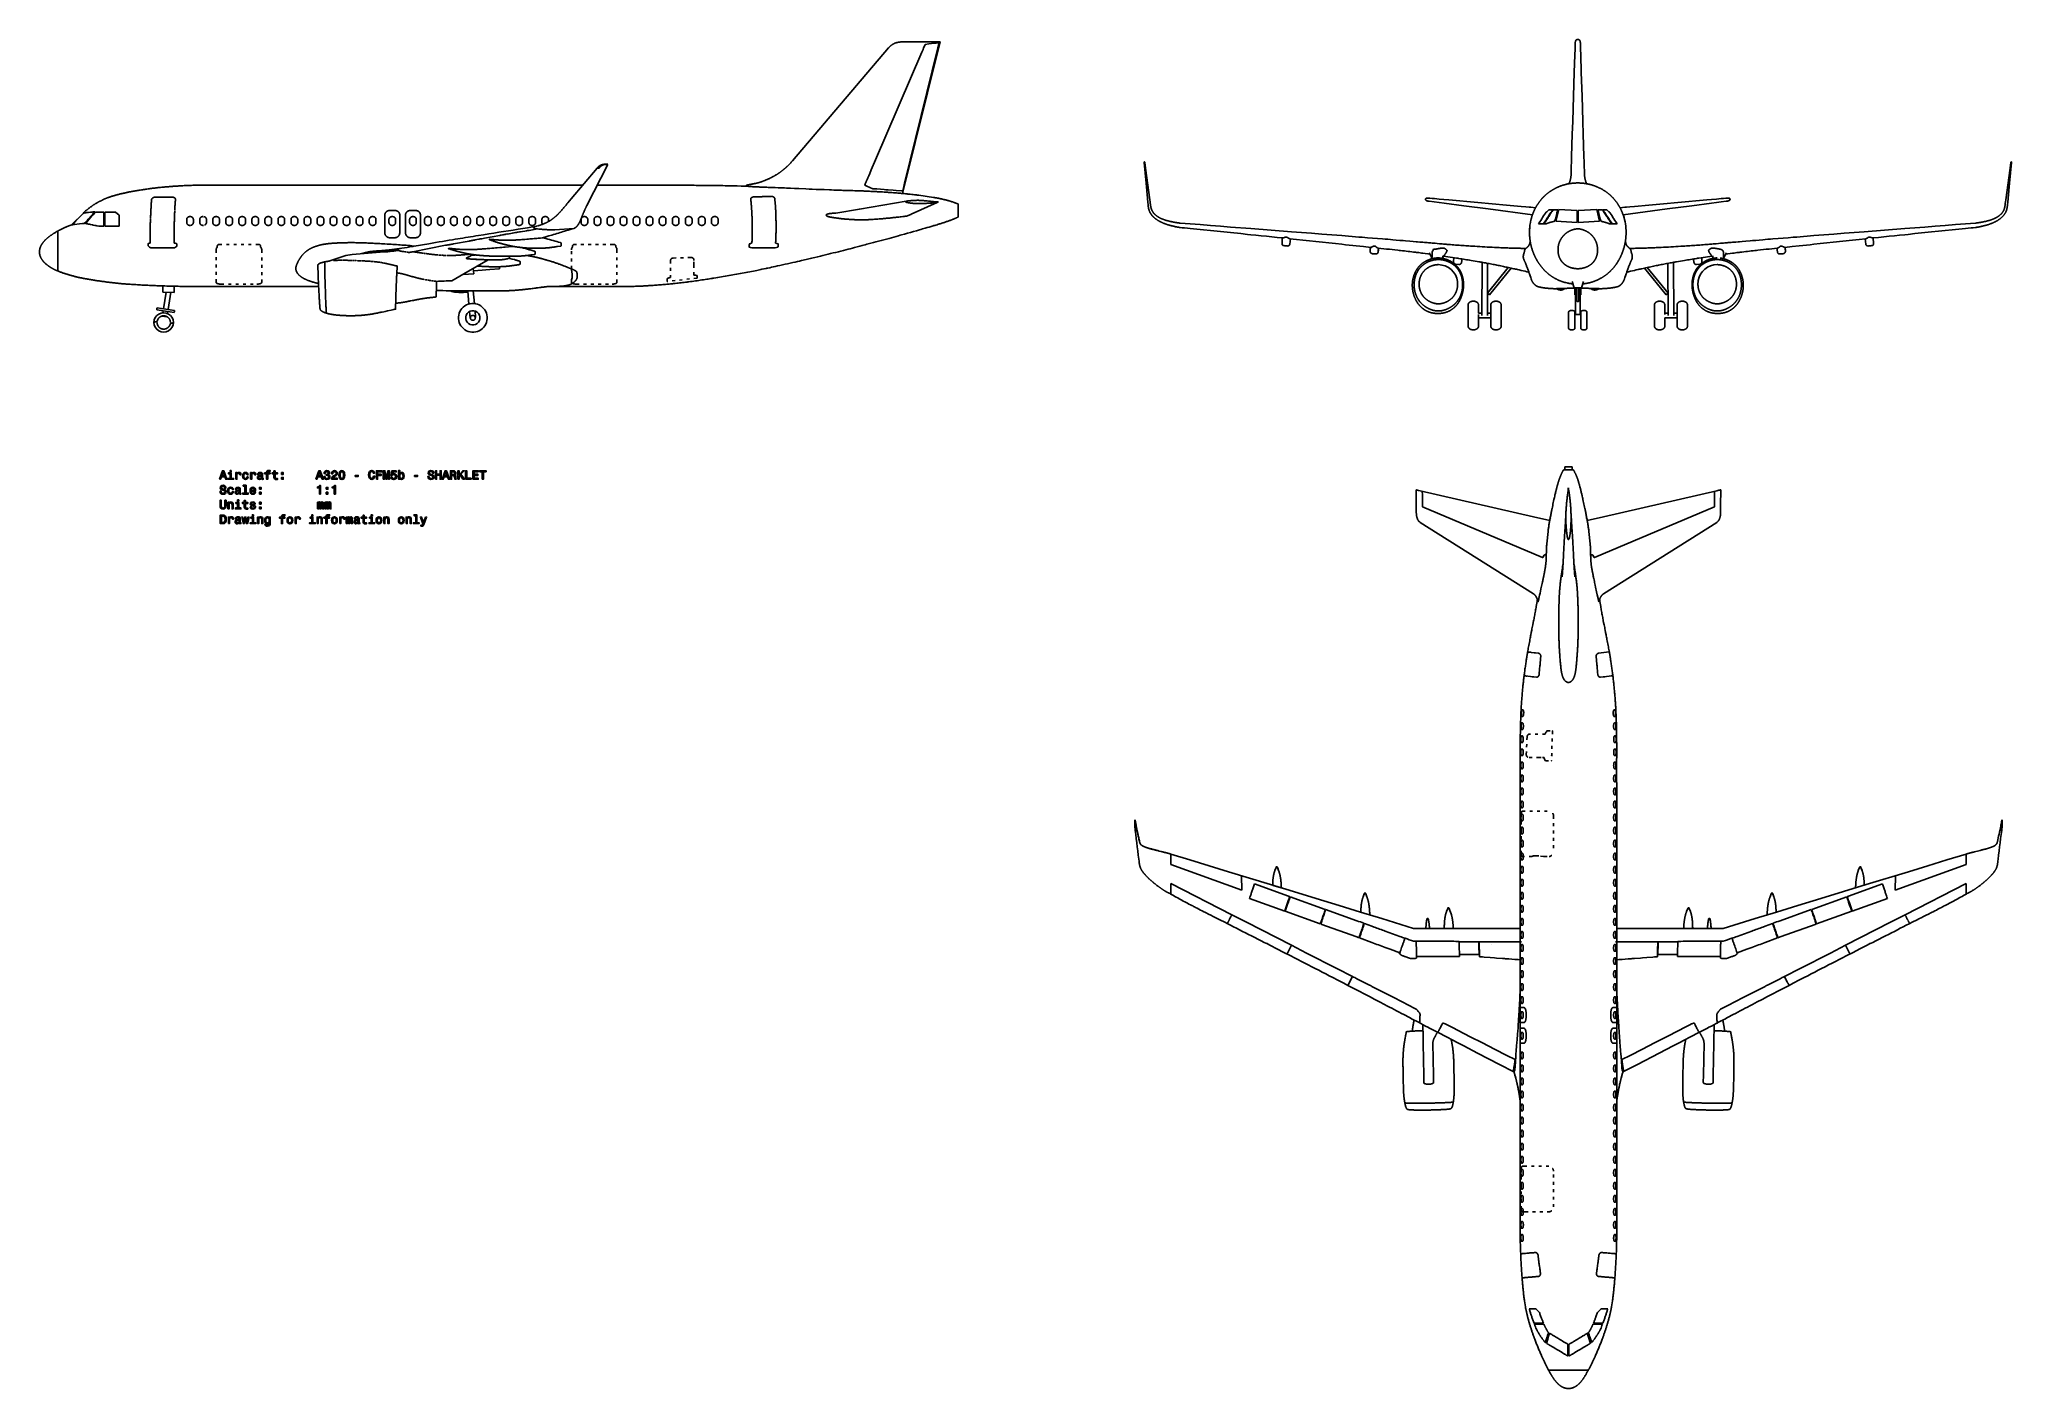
# Model space of a CAD drawing. Extents: x -62750 to 17911, y -49048 to 6133.
import ezdxf

# ---------------------------------------------------------------- set-up
doc = ezdxf.new("R2010")
doc.units = 0
doc.linetypes.add('ACAD_ISO03W100', pattern=[30, 12, -18])
doc.linetypes.add('DASHED', pattern=[15, 12, -3])
doc.layers.get('0').update_dxf_attribs({"linetype": 'CONTINUOUS'})
doc.layers.add('CargoDoors', color=7, linetype='ACAD_ISO03W100')

msp = doc.modelspace()

# ---------------------------------------------------------------- linework, layer by layer
at = {"color": 7}
for p, q in [((-31950, 1169), (-28021, 5787)), ((-25908, 6037), (-27454, -167)), ((-26009, 5785), (-27363, 254)), ((-25907, 6039), (-26496, 6039)), ((-25956, 6000), (-26009, 5785)), ((-56400, 169), (-40531, 169)), ((-38862, 169), (-39938, 169)), ((-39938, 169), (-38862, 169)), ((-27363, 254), (-27441, -68)), ((-27441, -68), (-27481, -65)), ((-26030, -535), (-27093, -1016)), ((-61438, -1451), (-60948, -966)), ((-60122, -1197), (-60122, -1506)), ((-59636, -926), (-59496, -1061)), ((-59496, -1061), (-59496, -1506)), ((-56605, -1114), (-56577, -1114)), ((-56193, -1352), (-56193, -1228)), ((-56043, -1471), (-56071, -1471)), ((-55921, -1228), (-55921, -1352)), ((-55660, -1353), (-55660, -1230)), ((-55510, -1473), (-55538, -1473)), ((-55388, -1230), (-55388, -1353)), ((-55127, -1353), (-55127, -1230)), ((-54977, -1473), (-55005, -1473)), ((-54977, -1473), (-55005, -1473)), ((-54855, -1230), (-54855, -1353)), ((-54593, -1353), (-54593, -1230)), ((-54443, -1473), (-54471, -1473)), ((-54321, -1230), (-54321, -1353)), ((-54060, -1353), (-54060, -1230)), ((-53910, -1473), (-53938, -1473)), ((-53788, -1230), (-53788, -1353)), ((-53526, -1353), (-53526, -1230)), ((-53376, -1473), (-53404, -1473)), ((-53254, -1230), (-53254, -1353)), ((-52993, -1353), (-52993, -1230)), ((-52843, -1473), (-52871, -1473)), ((-52721, -1230), (-52721, -1353)), ((-52460, -1353), (-52460, -1230)), ((-52310, -1473), (-52338, -1473)), ((-52188, -1230), (-52188, -1353)), ((-51926, -1353), (-51926, -1230)), ((-51776, -1473), (-51804, -1473)), ((-51654, -1230), (-51654, -1353)), ((-51393, -1353), (-51393, -1230)), ((-51243, -1473), (-51271, -1473)), ((-51121, -1230), (-51121, -1353)), ((-50859, -1353), (-50859, -1230)), ((-50709, -1473), (-50737, -1473)), ((-50587, -1230), (-50587, -1353)), ((-50326, -1353), (-50326, -1230)), ((-50176, -1473), (-50204, -1473)), ((-50054, -1230), (-50054, -1353)), ((-49793, -1353), (-49793, -1230)), ((-49643, -1473), (-49671, -1473)), ((-49521, -1230), (-49521, -1353)), ((-49259, -1353), (-49259, -1230)), ((-48987, -1230), (-48987, -1353)), ((-48624, -1640), (-48624, -1045)), ((-48455, -1353), (-48455, -1230)), ((-48305, -1473), (-48333, -1473)), ((-48183, -1230), (-48183, -1353)), ((-47609, -1353), (-47609, -1230)), ((-47459, -1473), (-47487, -1473)), ((-47337, -1230), (-47337, -1353)), ((-46999, -1353), (-46999, -1230)), ((-46849, -1473), (-46877, -1473)), ((-46727, -1230), (-46727, -1353)), ((-46465, -1353), (-46465, -1230)), ((-46315, -1473), (-46343, -1473)), ((-46193, -1230), (-46193, -1353)), ((-45932, -1353), (-45932, -1230)), ((-45782, -1473), (-45810, -1473)), ((-45660, -1230), (-45660, -1353)), ((-45398, -1353), (-45398, -1230)), ((-45248, -1473), (-45276, -1473)), ((-45126, -1230), (-45126, -1353)), ((-44865, -1353), (-44865, -1230)), ((-44715, -1473), (-44743, -1473)), ((-44593, -1230), (-44593, -1353)), ((-44332, -1353), (-44332, -1230)), ((-44182, -1473), (-44210, -1473)), ((-44060, -1230), (-44060, -1353)), ((-43798, -1353), (-43798, -1230)), ((-43648, -1473), (-43676, -1473)), ((-43526, -1230), (-43526, -1353)), ((-43265, -1353), (-43265, -1230)), ((-43265, -1353), (-43265, -1230)), ((-43265, -1353), (-43265, -1230)), ((-43115, -1473), (-43143, -1473)), ((-43115, -1473), (-43143, -1473)), ((-43115, -1473), (-43143, -1473)), ((-42993, -1230), (-42993, -1353)), ((-42993, -1230), (-42993, -1353)), ((-42993, -1230), (-42993, -1353)), ((-42731, -1353), (-42731, -1230)), ((-42609, -1114), (-42581, -1114)), ((-42459, -1230), (-42459, -1353)), ((-42198, -1353), (-42198, -1230)), ((-42076, -1114), (-42048, -1114)), ((-41926, -1230), (-41926, -1313)), ((-40891, -1600), (-41666, -1649)), ((-40598, -1353), (-40598, -1230)), ((-40448, -1473), (-40476, -1473)), ((-40326, -1230), (-40326, -1353)), ((-40064, -1353), (-40064, -1230)), ((-39942, -1114), (-39914, -1114)), ((-39792, -1230), (-39792, -1353)), ((-39531, -1353), (-39531, -1230)), ((-39409, -1114), (-39381, -1114)), ((-39259, -1230), (-39259, -1353)), ((-38998, -1353), (-38998, -1230)), ((-38314, -1473), (-38342, -1473)), ((-37809, -1114), (-37781, -1114)), ((-37788, -1473), (-37809, -1473)), ((-37247, -1472), (-37275, -1472)), ((-36714, -1472), (-36742, -1472)), ((-36180, -1472), (-36208, -1472)), ((-35646, -1472), (-35674, -1472)), ((-35144, -1113), (-35116, -1113)), ((-35118, -1472), (-35140, -1472)), ((-25177, -1048), (-25177, -948)), ((-25177, -1112), (-25177, -1033)), ((-607, -825), (-723, -1296)), ((-723, -1296), (150, -1352)), ((150, -870), (-606, -821)), ((150, -1352), (150, -872)), ((189, -870), (945, -821)), ((189, -1352), (189, -872)), ((1062, -1296), (189, -1352)), ((946, -825), (1062, -1296)), ((-62000, -1703), (-62000, -3338)), ((-58251, -2197), (-58271, -2206)), ((-58221, -2197), (-58251, -2197)), ((-58191, -2397), (-58104, -2397)), ((-58104, -2397), (-57374, -2397)), ((-57207, -2197), (-57237, -2197)), ((-57187, -2204), (-57207, -2197)), ((-46148, -2286), (-47475, -2549)), ((-45813, -2229), (-45178, -2113)), ((-44544, -1997), (-43915, -1881)), ((-41566, -2338), (-41441, -2318)), ((-41406, -2211), (-41406, -2287)), ((-11928, -2219), (-11916, -1987)), ((-11586, -2022), (-11614, -2247)), ((-8318, -2476), (-8312, -2370)), ((-7975, -2405), (-7993, -2555)), ((-7989, -2505), (-7976, -2405)), ((-7976, -2405), (-7989, -2505)), ((8314, -2405), (8332, -2555)), ((11925, -2022), (11954, -2247)), ((12267, -2219), (12255, -1987)), ((-50875, -2929), (-50302, -2734)), ((-49954, -2662), (-48649, -2560)), ((-45386, -3453), (-44394, -2881)), ((-44325, -2884), (-44394, -2881)), ((-44394, -2881), (-44325, -2884)), ((-43110, -2934), (-43235, -2900)), ((-43110, -3074), (-43235, -3093)), ((-43235, -3093), (-43110, -3074)), ((-43085, -2965), (-43085, -3043)), ((-43085, -3007), (-43085, -2965)), ((-43085, -2965), (-43085, -3043)), ((-42514, -2522), (-42639, -2488)), ((-42639, -2681), (-42514, -2662)), ((-42479, -2631), (-42479, -2555)), ((-7989, -2505), (-7993, -2555)), ((-7993, -2555), (-7989, -2505)), ((-5907, -2601), (-5798, -2781)), ((-5798, -2781), (-5907, -2601)), ((-5810, -2841), (-5813, -2758)), ((-5811, -2760), (-5809, -2840)), ((-5811, -2760), (-5809, -2840)), ((-5742, -2486), (-5730, -2448)), ((-5730, -2448), (-5742, -2486)), ((-4901, -2791), (-4910, -2954)), ((-4819, -3059), (-4690, -3071)), ((-4582, -2984), (-4564, -2845)), ((-3755, -5159), (-3747, -2984)), ((-3525, -5160), (-3517, -3026)), ((-3519, -4251), (-2672, -3196)), ((-2672, -3196), (-3519, -4251)), ((-2562, -3219), (-3441, -4314)), ((-3441, -4314), (-2562, -3219)), ((-3441, -4314), (-2562, -3219)), ((3781, -4314), (2902, -3219)), ((2902, -3219), (3781, -4314)), ((3011, -3196), (3859, -4251)), ((3859, -4251), (3011, -3196)), ((3859, -4251), (3011, -3196)), ((3865, -5160), (3856, -3026)), ((4095, -5159), (4086, -2984)), ((4921, -2984), (4903, -2845)), ((5158, -3059), (5029, -3071)), ((5241, -2791), (5249, -2954)), ((6246, -2601), (6137, -2781)), ((6149, -2841), (6152, -2758)), ((6149, -2841), (6152, -2758)), ((-51332, -3972), (-56400, -3972)), ((-45878, -3738), (-45386, -3453)), ((-44990, -3448), (-45424, -3475)), ((-45008, -3235), (-44990, -3448)), ((-38862, -3972), (-41878, -3972)), ((16, -4031), (-59, -3768)), ((323, -4031), (16, -4031)), ((78, -4031), (78, -5109)), ((134, -4566), (134, -4031)), ((206, -4031), (206, -4566)), ((262, -5109), (262, -4031)), ((398, -3768), (323, -4031)), ((-57244, -4213), (-57707, -4199)), ((-57672, -4887), (-57563, -4203)), ((-57490, -4916), (-57378, -4209)), ((-45188, -4690), (-45234, -4164)), ((-44959, -4670), (-45004, -4155)), ((-4314, -4719), (-4314, -5124)), ((-3894, -5060), (-3894, -4719)), ((-3441, -4314), (-3519, -4251)), ((-3519, -4251), (-3441, -4314)), ((-3387, -4719), (-3387, -5124)), ((-2967, -5195), (-2967, -4719)), ((43, -4312), (78, -4312)), ((262, -4312), (296, -4312)), ((262, -4793), (262, -4905)), ((3306, -4719), (3306, -5124)), ((3726, -4719), (3726, -5124)), ((3859, -4251), (3781, -4314)), ((3781, -4314), (3859, -4251)), ((4233, -4719), (4233, -5124)), ((4653, -4719), (4653, -5195)), ((-57949, -4929), (-57943, -4887)), ((-57239, -5041), (-57949, -4929)), ((-57943, -4887), (-57936, -4846)), ((-57226, -4958), (-57936, -4846)), ((-57720, -5189), (-57629, -5203)), ((-57697, -5047), (-57685, -4970)), ((-57538, -5218), (-57629, -5203)), ((-57515, -5076), (-57503, -4999)), ((-45139, -5264), (-45162, -4994)), ((-44910, -5244), (-44933, -4974)), ((-44910, -5244), (-44933, -4974)), ((-4314, -5124), (-4314, -5600)), ((-3894, -5060), (-3755, -5060)), ((-3894, -5124), (-3894, -5600)), ((-3894, -5260), (-3387, -5260)), ((-3525, -5060), (-3387, -5060)), ((-3387, -5124), (-3387, -5600)), ((-2967, -5124), (-2967, -5600)), ((-205, -5684), (-205, -5349)), ((45, -5349), (45, -5681)), ((295, -5684), (295, -5349)), ((545, -5349), (545, -5681)), ((3306, -5600), (3306, -5124)), ((3864, -5060), (3726, -5060)), ((3726, -5600), (3726, -5260)), ((4233, -5260), (3726, -5260)), ((4233, -5060), (4094, -5060)), ((4233, -5600), (4233, -5124)), ((4653, -5600), (4653, -5195)), ((-396, -11474), (-212, -11474)), ((-362, -11352), (-362, -11474)), ((-362, -11352), (-62, -11352)), ((-362, -11474), (-362, -11352)), ((-212, -11474), (-19, -11474)), ((-62, -11352), (-62, -11474)), ((-62, -11352), (-62, -11474)), ((-6279, -12327), (-1643, -13390)), ((-6188, -12507), (-6190, -12347)), ((1219, -13390), (5855, -12327)), ((5764, -12507), (5766, -12347)), ((-6276, -13620), (-1645, -16541)), ((-1630, -14910), (-6182, -12988)), ((-1643, -13390), (-979, -13542)), ((555, -13542), (1219, -13390)), ((1206, -14910), (5758, -12988)), ((5852, -13620), (1221, -16541)), ((-1270, -15062), (-1630, -14910)), ((-1203, -14960), (-1266, -15051)), ((-1125, -14950), (-1185, -14950)), ((702, -14950), (761, -14950)), ((779, -14960), (842, -15051)), ((846, -15062), (1206, -14910)), ((-2094, -21823), (-2127, -21822)), ((1670, -21823), (1703, -21822)), ((-2158, -23011), (-2158, -23039)), ((1734, -23011), (1734, -23039)), ((-2156, -23545), (-2155, -23573)), ((-2154, -24085), (-2154, -24106)), ((-2059, -24106), (-2059, -24078)), ((1635, -24106), (1635, -24078)), ((1731, -24085), (1731, -24106)), ((1732, -23545), (1732, -23573)), ((-2155, -24611), (-2155, -24639)), ((1731, -24611), (1731, -24639)), ((-2187, -42698), (-2187, -25159)), ((-2130, -25295), (-2097, -25295)), ((-2097, -25556), (-2130, -25556)), ((-2059, -25706), (-2059, -25678)), ((1635, -25706), (1635, -25678)), ((1707, -25295), (1674, -25295)), ((1674, -25556), (1707, -25556)), ((1764, -42698), (1764, -25159)), ((-2130, -25828), (-2097, -25828)), ((-2097, -26090), (-2130, -26090)), ((-2130, -26362), (-2097, -26362)), ((-2059, -26240), (-2059, -26212)), ((1635, -26240), (1635, -26212)), ((1707, -25828), (1674, -25828)), ((1674, -26090), (1707, -26090)), ((1707, -26362), (1674, -26362)), ((-16480, -27617), (-16480, -27187)), ((-2155, -26745), (-2155, -26773)), ((-2097, -26623), (-2130, -26623)), ((-2130, -26895), (-2097, -26895)), ((-2097, -27156), (-2130, -27156)), ((-2059, -27306), (-2059, -27278)), ((1635, -27306), (1635, -27278)), ((1674, -26623), (1707, -26623)), ((1707, -26895), (1674, -26895)), ((1674, -27156), (1707, -27156)), ((1731, -26745), (1731, -26773)), ((16056, -27617), (16056, -27187)), ((-13575, -28656), (-16480, -27617)), ((-13585, -28073), (-13575, -28656)), ((-12174, -27738), (-12221, -27863)), ((-12221, -27863), (-12174, -27738)), ((-12117, -27738), (-12067, -27863)), ((-2130, -27428), (-2097, -27428)), ((-2097, -27690), (-2130, -27690)), ((-2130, -27962), (-2097, -27962)), ((-2097, -28223), (-2130, -28223)), ((-2059, -27840), (-2059, -27812)), ((1635, -27840), (1635, -27812)), ((1707, -27428), (1674, -27428)), ((1674, -27690), (1707, -27690)), ((1707, -27962), (1674, -27962)), ((1674, -28223), (1707, -28223)), ((11693, -27738), (11643, -27863)), ((11750, -27738), (11797, -27863)), ((11797, -27863), (11750, -27738)), ((13152, -28656), (16056, -27617)), ((13161, -28073), (13152, -28656)), ((-13980, -29671), (-16481, -28392)), ((-16481, -28712), (-16481, -28736)), ((-11816, -29517), (-13257, -28999)), ((-13094, -28528), (-13068, -28449)), ((-13053, -28406), (-11665, -28905)), ((-11959, -28570), (-12285, -28470)), ((-11665, -28905), (-11612, -28924)), ((-11625, -29017), (-11597, -28934)), ((-11597, -28934), (-10158, -29451)), ((-8564, -28811), (-8611, -28936)), ((-8611, -28936), (-8564, -28811)), ((-8506, -28811), (-8457, -28936)), ((-2130, -28495), (-2097, -28495)), ((-2097, -28757), (-2130, -28757)), ((-2130, -29029), (-2097, -29029)), ((-2059, -28373), (-2059, -28345)), ((-2059, -28907), (-2059, -28879)), ((1635, -28373), (1635, -28345)), ((1635, -28907), (1635, -28879)), ((1707, -28495), (1674, -28495)), ((1674, -28757), (1707, -28757)), ((1707, -29029), (1674, -29029)), ((8083, -28811), (8033, -28936)), ((8140, -28811), (8187, -28936)), ((8187, -28936), (8140, -28811)), ((11173, -28934), (9735, -29451)), ((11201, -29017), (11173, -28934)), ((11241, -28905), (11189, -28924)), ((12629, -28406), (11241, -28905)), ((11392, -29517), (12833, -28999)), ((12670, -28528), (12644, -28449)), ((13556, -29671), (16057, -28392)), ((16057, -28712), (16057, -28736)), ((-13980, -29671), (-13384, -29975)), ((-10361, -30042), (-11800, -29525)), ((-10143, -29457), (-8865, -29912)), ((-5151, -29408), (-5197, -29533)), ((-5197, -29533), (-5151, -29408)), ((-5093, -29408), (-5044, -29533)), ((-2155, -29412), (-2155, -29440)), ((-2097, -29290), (-2130, -29290)), ((-2130, -29562), (-2097, -29562)), ((-2097, -29823), (-2130, -29823)), ((1674, -29290), (1707, -29290)), ((1707, -29562), (1674, -29562)), ((1674, -29823), (1707, -29823)), ((1731, -29412), (1731, -29440)), ((4669, -29408), (4620, -29533)), ((4727, -29408), (4774, -29533)), ((4774, -29533), (4727, -29408)), ((9719, -29457), (8442, -29912)), ((9938, -30042), (11376, -29525)), ((13556, -29671), (12960, -29975)), ((-13384, -29975), (-12159, -30602)), ((-12159, -30602), (-11540, -30918)), ((-8865, -30576), (-10345, -30048)), ((-8780, -30607), (-8865, -30576)), ((-8252, -30804), (-8765, -30617)), ((-8558, -30026), (-8252, -30138)), ((-8252, -30138), (-8163, -30170)), ((-7706, -30338), (-7109, -30555)), ((-2155, -29945), (-2155, -29973)), ((-2155, -30479), (-2155, -30507)), ((-2130, -30095), (-2097, -30095)), ((-2097, -30357), (-2130, -30357)), ((-2130, -30629), (-2097, -30629)), ((1707, -30095), (1674, -30095)), ((1674, -30357), (1707, -30357)), ((1707, -30629), (1674, -30629)), ((1731, -29945), (1731, -29973)), ((1731, -30479), (1731, -30507)), ((7282, -30338), (6686, -30555)), ((7828, -30138), (7739, -30170)), ((8134, -30026), (7828, -30138)), ((7828, -30804), (8341, -30617)), ((8356, -30607), (8442, -30576)), ((8442, -30576), (9921, -30048)), ((11735, -30602), (11116, -30918)), ((12960, -29975), (11735, -30602)), ((-11540, -30918), (-10923, -31234)), ((-10923, -31234), (-9686, -31866)), ((-6898, -31378), (-6710, -31446)), ((-6446, -30753), (-6546, -30753)), ((-5718, -30753), (-5222, -30755)), ((-5684, -31377), (-5718, -31377)), ((-5222, -30755), (-5081, -30755)), ((-4725, -31377), (-5080, -31377)), ((-4725, -30757), (-4684, -30757)), ((-4671, -31377), (-4725, -31377)), ((-4683, -30779), (-4228, -30779)), ((-4602, -31291), (-4672, -31291)), ((-4228, -30779), (-3881, -30779)), ((-3865, -30779), (-3731, -30779)), ((-3860, -31009), (-3862, -30909)), ((-3731, -30779), (-3498, -30779)), ((-3666, -31401), (-3731, -31396)), ((-3414, -31420), (-3666, -31401)), ((-3498, -30779), (-3239, -30779)), ((-3239, -31433), (-3414, -31420)), ((-3239, -30779), (-3157, -30779)), ((-3162, -31439), (-3239, -31433)), ((-2909, -31458), (-3162, -31439)), ((-3157, -30779), (-2989, -30779)), ((-2989, -30779), (-2815, -30779)), ((-2815, -30779), (-2737, -30779)), ((-2155, -31012), (-2155, -31040)), ((-2097, -30890), (-2130, -30890)), ((-2130, -31162), (-2097, -31162)), ((-2097, -31424), (-2130, -31424)), ((1674, -30890), (1707, -30890)), ((1707, -31162), (1674, -31162)), ((1674, -31424), (1707, -31424)), ((1731, -31012), (1731, -31040)), ((2391, -30779), (2314, -30779)), ((2566, -30779), (2391, -30779)), ((2486, -31458), (2738, -31439)), ((2733, -30779), (2566, -30779)), ((2815, -30779), (2733, -30779)), ((2738, -31439), (2815, -31433)), ((3075, -30779), (2815, -30779)), ((2815, -31433), (2990, -31420)), ((2990, -31420), (3242, -31401)), ((3307, -30779), (3075, -30779)), ((3242, -31401), (3307, -31396)), ((3441, -30779), (3307, -30779)), ((3436, -31009), (3438, -30909)), ((3804, -30779), (3457, -30779)), ((4260, -30779), (3804, -30779)), ((4178, -31291), (4249, -31291)), ((4247, -31377), (4301, -31377)), ((4301, -30757), (4260, -30757)), ((4301, -31377), (4657, -31377)), ((4798, -30755), (4657, -30755)), ((5295, -30753), (4798, -30755)), ((5261, -31377), (5295, -31377)), ((6023, -30753), (6122, -30753)), ((6474, -31378), (6287, -31446)), ((10499, -31234), (9263, -31866)), ((11116, -30918), (10499, -31234)), ((-9686, -31866), (-9044, -32194)), ((-9060, -32226), (-9232, -32557)), ((-2657, -31477), (-2737, -31471)), ((-2404, -31496), (-2657, -31477)), ((-2155, -31546), (-2155, -31574)), ((-2155, -32079), (-2155, -32107)), ((-2130, -31696), (-2097, -31696)), ((-2097, -31957), (-2130, -31957)), ((-2130, -32229), (-2097, -32229)), ((1707, -31696), (1674, -31696)), ((1674, -31957), (1707, -31957)), ((1707, -32229), (1674, -32229)), ((1731, -31546), (1731, -31574)), ((1731, -32079), (1731, -32107)), ((1980, -31496), (2233, -31477)), ((2233, -31477), (2314, -31471)), ((9263, -31866), (8620, -32194)), ((-8865, -32285), (-8380, -32534)), ((-8252, -32599), (-7706, -32878)), ((-2155, -32612), (-2155, -32640)), ((-2097, -32490), (-2130, -32490)), ((-2130, -32762), (-2097, -32762)), ((-2097, -33024), (-2130, -33024)), ((1674, -32490), (1707, -32490)), ((1707, -32762), (1674, -32762)), ((1674, -33024), (1707, -33024)), ((1731, -32612), (1731, -32640)), ((7828, -32599), (7282, -32878)), ((8442, -32285), (7956, -32534)), ((-6780, -33352), (-6462, -33514)), ((-6462, -33514), (-6437, -33527)), ((-2155, -33146), (-2155, -33174)), ((-2155, -33756), (-2155, -33784)), ((-2130, -33296), (-2097, -33296)), ((-2097, -33634), (-2130, -33634)), ((1707, -33296), (1674, -33296)), ((1674, -33634), (1707, -33634)), ((1731, -33146), (1731, -33174)), ((1731, -33756), (1731, -33784)), ((6038, -33514), (6013, -33527)), ((6356, -33352), (6038, -33514)), ((-6168, -34193), (-6160, -34654)), ((-6156, -34934), (-6160, -34654)), ((-5250, -34134), (-5171, -34175)), ((-5171, -34175), (-4957, -34284)), ((-4957, -34284), (-4725, -34403)), ((-4725, -34403), (-4228, -34657)), ((-4228, -34657), (-3731, -34911)), ((-2155, -34602), (-2155, -34630)), ((-2130, -33906), (-2097, -33906)), ((-2097, -34480), (-2130, -34480)), ((1707, -33906), (1674, -33906)), ((1674, -34480), (1707, -34480)), ((1731, -34602), (1731, -34630)), ((3804, -34657), (3307, -34911)), ((4301, -34403), (3804, -34657)), ((4534, -34284), (4301, -34403)), ((4747, -34175), (4534, -34284)), ((4826, -34134), (4747, -34175)), ((5732, -34934), (5737, -34654)), ((5745, -34193), (5733, -34846)), ((-6133, -36239), (-6156, -34934)), ((-5733, -36232), (-5756, -34927)), ((-3731, -34911), (-3239, -35162)), ((-3239, -35162), (-2737, -35419)), ((-2737, -35419), (-2394, -35594)), ((-2177, -34921), (-2032, -34921)), ((-2130, -34752), (-2097, -34752)), ((-2097, -35284), (-2130, -35284)), ((1754, -34921), (1608, -34921)), ((1707, -34752), (1674, -34752)), ((1674, -35284), (1707, -35284)), ((2314, -35419), (1970, -35594)), ((2815, -35162), (2314, -35419)), ((3307, -34911), (2815, -35162)), ((5309, -36232), (5332, -34927)), ((5709, -36239), (5732, -34934)), ((-6128, -36538), (-6133, -36239)), ((-5728, -36531), (-5733, -36232)), ((-2155, -35940), (-2155, -35968)), ((-2130, -35556), (-2097, -35556)), ((-2097, -35818), (-2130, -35818)), ((-2130, -36090), (-2097, -36090)), ((1707, -35556), (1674, -35556)), ((1674, -35818), (1707, -35818)), ((1707, -36090), (1674, -36090)), ((1731, -35940), (1731, -35968)), ((5304, -36531), (5309, -36232)), ((5709, -36239), (5704, -36538)), ((6557, -35659), (6555, -35953)), ((-2155, -36473), (-2155, -36501)), ((-2155, -37007), (-2155, -37035)), ((-2097, -36351), (-2130, -36351)), ((-2130, -36623), (-2097, -36623)), ((-2097, -36885), (-2130, -36885)), ((1674, -36351), (1707, -36351)), ((1707, -36623), (1674, -36623)), ((1674, -36885), (1707, -36885)), ((1731, -36473), (1731, -36501)), ((1731, -37007), (1731, -37035)), ((-2155, -37540), (-2155, -37568)), ((-2130, -37157), (-2097, -37157)), ((-2097, -37418), (-2130, -37418)), ((-2130, -37690), (-2097, -37690)), ((1707, -37157), (1674, -37157)), ((1674, -37418), (1707, -37418)), ((1707, -37690), (1674, -37690)), ((1731, -37540), (1731, -37568)), ((-2155, -38073), (-2155, -38101)), ((-2155, -38607), (-2155, -38635)), ((-2097, -37951), (-2130, -37951)), ((-2130, -38223), (-2097, -38223)), ((-2097, -38485), (-2130, -38485)), ((1674, -37951), (1707, -37951)), ((1707, -38223), (1674, -38223)), ((1674, -38485), (1707, -38485)), ((1731, -38073), (1731, -38101)), ((1731, -38607), (1731, -38635)), ((-2155, -39140), (-2155, -39168)), ((-2130, -38757), (-2097, -38757)), ((-2097, -39018), (-2130, -39018)), ((-2130, -39290), (-2097, -39290)), ((1707, -38757), (1674, -38757)), ((1674, -39018), (1707, -39018)), ((1707, -39290), (1674, -39290)), ((1731, -39140), (1731, -39168)), ((-2155, -39674), (-2155, -39702)), ((-2155, -40207), (-2155, -40235)), ((-2097, -39552), (-2130, -39552)), ((-2130, -39824), (-2097, -39824)), ((-2097, -40085), (-2130, -40085)), ((1674, -39552), (1707, -39552)), ((1707, -39824), (1674, -39824)), ((1674, -40085), (1707, -40085)), ((1731, -39674), (1731, -39702)), ((1731, -40207), (1731, -40235)), ((-2155, -40740), (-2155, -40768)), ((-2130, -40357), (-2097, -40357)), ((-2097, -40618), (-2130, -40618)), ((-2130, -40890), (-2097, -40890)), ((1707, -40357), (1674, -40357)), ((1674, -40618), (1707, -40618)), ((1707, -40890), (1674, -40890)), ((1731, -40740), (1731, -40768)), ((-2155, -41274), (-2155, -41302)), ((-2155, -41807), (-2155, -41835)), ((-2097, -41152), (-2130, -41152)), ((-2130, -41424), (-2097, -41424)), ((-2097, -41685), (-2130, -41685)), ((1674, -41152), (1707, -41152)), ((1707, -41424), (1674, -41424)), ((1674, -41685), (1707, -41685)), ((1731, -41274), (1731, -41302)), ((1731, -41807), (1731, -41835)), ((-2155, -42341), (-2155, -42369)), ((-2130, -41957), (-2097, -41957)), ((-2097, -42219), (-2130, -42219)), ((-2130, -42491), (-2097, -42491)), ((-2058, -42369), (-2058, -42341)), ((1635, -42369), (1635, -42341)), ((1673, -42219), (1706, -42219)), ((1706, -42491), (1673, -42491)), ((1707, -41957), (1674, -41957)), ((1731, -42341), (1731, -42369)), ((-2012, -45464), (-1972, -45709)), ((1588, -45464), (1549, -45709)), ((-1397, -46419), (-1603, -46419)), ((974, -46419), (1179, -46419)), ((-232, -47717), (-232, -47236)), ((-192, -47717), (-192, -47236))]:
    msp.add_line(p, q, dxfattribs=at)
at = {"color": 7, "ltscale": 0.002554}
msp.add_line((169, 6133), (169, 6133), dxfattribs=at)
at = {"color": 7, "ltscale": 0.002368}
msp.add_line((170, 6133), (170, 6133), dxfattribs=at)
at = {"color": 7, "ltscale": 0.000142357}
msp.add_line((255, 6037), (255, 6037), dxfattribs=at)
at = {"color": 7, "ltscale": 0.000141966}
msp.add_line((255, 6037), (255, 6037), dxfattribs=at)
at = {"color": 7, "linetype": 'DASHED', "ltscale": 0.465028}
msp.add_line((-33855, 147), (-33869, 134), dxfattribs=at)
at = {"color": 7, "linetype": 'DASHED', "ltscale": 0.000488367}
msp.add_line((-33869, 134), (-33869, 134), dxfattribs=at)
msp.add_line((-33869, 134), (-33869, 134), dxfattribs=at)
at = {"color": 7, "ltscale": 0.008846}
msp.add_line((-33869, 134), (-33868, 134), dxfattribs=at)
at = {"color": 7, "ltscale": 0.000586581}
msp.add_line((-33869, 134), (-33869, 134), dxfattribs=at)
at = {"color": 7, "ltscale": 0.000982723}
msp.add_line((-33868, 134), (-33868, 134), dxfattribs=at)
at = {"color": 7, "ltscale": 0.018625}
msp.add_line((-33866, 134), (-33865, 134), dxfattribs=at)
at = {"color": 7, "linetype": 'DASHED', "ltscale": 0.007058}
msp.add_line((-33865, 134), (-33865, 134), dxfattribs=at)
at = {"color": 7, "ltscale": 0.012253}
msp.add_line((-33865, 134), (-33864, 134), dxfattribs=at)
at = {"color": 7, "ltscale": 0.060078}
msp.add_line((-33857, 133), (-33855, 133), dxfattribs=at)
at = {"color": 7, "ltscale": 0.001568}
msp.add_line((-33844, 132), (-33844, 132), dxfattribs=at)
at = {"color": 7, "ltscale": 0.010053}
msp.add_line((-107, 568), (-107, 569), dxfattribs=at)
at = {"color": 7, "ltscale": 0.010059}
msp.add_line((446, 569), (446, 568), dxfattribs=at)
at = {"color": 7, "linetype": 'DASHED', "ltscale": 0.000878249}
msp.add_line((-27454, -167), (-27454, -167), dxfattribs=at)
at = {"color": 7, "ltscale": 0.000811561}
for p, q in [((-27454, -167), (-27454, -167)), ((13746, -30028), (13746, -30028))]:
    msp.add_line(p, q, dxfattribs=at)
at = {"color": 7, "linetype": 'DASHED', "ltscale": 6.71387e-05}
msp.add_line((-27454, -167), (-27454, -167), dxfattribs=at)
at = {"color": 7, "linetype": 'DASHED', "ltscale": 0.000885457}
msp.add_line((-27454, -167), (-27454, -167), dxfattribs=at)
at = {"color": 7, "ltscale": 3.96729e-05}
for p, q in [((-6055, -411), (-6055, -411)), ((-6055, -411), (-6055, -411)), ((6394, -411), (6394, -411))]:
    msp.add_line(p, q, dxfattribs=at)
at = {"color": 7, "ltscale": 3.66211e-05}
msp.add_line((6394, -411), (6394, -411), dxfattribs=at)
at = {"color": 7, "ltscale": 0.35}
for p, q in [((-55538, -1114), (-55524, -1114)), ((-55538, -1114), (-55524, -1114)), ((-55524, -1114), (-55510, -1114)), ((-55005, -1114), (-54991, -1114)), ((-55005, -1114), (-54991, -1114)), ((-54991, -1114), (-54977, -1114)), ((-54471, -1114), (-54457, -1114)), ((-54471, -1114), (-54457, -1114)), ((-53938, -1114), (-53924, -1114)), ((-53938, -1114), (-53924, -1114)), ((-53924, -1114), (-53910, -1114)), ((-53390, -1114), (-53376, -1114)), ((-52871, -1114), (-52857, -1114)), ((-52857, -1114), (-52843, -1114)), ((-52338, -1114), (-52324, -1114)), ((-52324, -1114), (-52310, -1114)), ((-51804, -1114), (-51790, -1114)), ((-51271, -1114), (-51257, -1114)), ((-51257, -1114), (-51243, -1114)), ((-50737, -1114), (-50723, -1114)), ((-50723, -1114), (-50709, -1114)), ((-50204, -1114), (-50190, -1114)), ((-50190, -1114), (-50176, -1114)), ((-49671, -1114), (-49657, -1114)), ((-49657, -1114), (-49643, -1114)), ((-49137, -1114), (-49123, -1114)), ((-48333, -1114), (-48319, -1114)), ((-48319, -1114), (-48305, -1114)), ((-47487, -1114), (-47473, -1114)), ((-47473, -1114), (-47459, -1114)), ((-46877, -1114), (-46863, -1114)), ((-46863, -1114), (-46849, -1114)), ((-46343, -1114), (-46329, -1114)), ((-46329, -1114), (-46315, -1114)), ((-45810, -1114), (-45796, -1114)), ((-45796, -1114), (-45782, -1114)), ((-45276, -1114), (-45262, -1114)), ((-45262, -1114), (-45248, -1114)), ((-44743, -1114), (-44729, -1114)), ((-44729, -1114), (-44715, -1114)), ((-44210, -1114), (-44196, -1114)), ((-44196, -1114), (-44182, -1114)), ((-43676, -1114), (-43662, -1114)), ((-43662, -1114), (-43648, -1114)), ((-43143, -1114), (-43129, -1114)), ((-43143, -1114), (-43129, -1114)), ((-43143, -1114), (-43129, -1114)), ((-43129, -1114), (-43115, -1114)), ((-43129, -1114), (-43115, -1114)), ((-43129, -1114), (-43115, -1114)), ((-42595, -1473), (-42609, -1473)), ((-42581, -1473), (-42595, -1473)), ((-40476, -1114), (-40462, -1114)), ((-40462, -1114), (-40448, -1114)), ((-39928, -1473), (-39942, -1473)), ((-39914, -1473), (-39928, -1473)), ((-39395, -1473), (-39409, -1473)), ((-39381, -1473), (-39395, -1473)), ((-36742, -1113), (-36728, -1113)), ((-36728, -1113), (-36714, -1113)), ((-36209, -1113), (-36195, -1113)), ((-36195, -1113), (-36181, -1113)), ((-2155, -25678), (-2155, -25692)), ((-2155, -25692), (-2155, -25706)), ((1731, -25678), (1731, -25692)), ((1731, -25692), (1731, -25706)), ((-2155, -26212), (-2155, -26226)), ((-2155, -26226), (-2155, -26240)), ((1731, -26212), (1731, -26226)), ((1731, -26226), (1731, -26240)), ((-2155, -27278), (-2155, -27292)), ((-2155, -27292), (-2155, -27306)), ((-2059, -26759), (-2059, -26745)), ((-2059, -26773), (-2059, -26759)), ((1635, -26759), (1635, -26745)), ((1635, -26773), (1635, -26759)), ((1731, -27278), (1731, -27292)), ((1731, -27292), (1731, -27306)), ((-2155, -27812), (-2155, -27826)), ((-2155, -27826), (-2155, -27840)), ((1731, -27812), (1731, -27826)), ((1731, -27826), (1731, -27840)), ((-2155, -28345), (-2155, -28359)), ((-2155, -28359), (-2155, -28373)), ((-2155, -28879), (-2155, -28893)), ((-2155, -28893), (-2155, -28907)), ((1731, -28345), (1731, -28359)), ((1731, -28359), (1731, -28373)), ((1731, -28879), (1731, -28893)), ((1731, -28893), (1731, -28907)), ((-2059, -29426), (-2059, -29412)), ((-2059, -29440), (-2059, -29426)), ((1635, -29426), (1635, -29412)), ((1635, -29440), (1635, -29426)), ((-2059, -29959), (-2059, -29945)), ((-2059, -29973), (-2059, -29959)), ((-2059, -30493), (-2059, -30479)), ((-2059, -30507), (-2059, -30493)), ((1635, -29959), (1635, -29945)), ((1635, -29973), (1635, -29959)), ((1635, -30493), (1635, -30479)), ((1635, -30507), (1635, -30493)), ((-2059, -31026), (-2059, -31012)), ((-2059, -31040), (-2059, -31026)), ((1635, -31026), (1635, -31012)), ((1635, -31040), (1635, -31026)), ((-2059, -31560), (-2059, -31546)), ((-2059, -31574), (-2059, -31560)), ((-2059, -32093), (-2059, -32079)), ((-2059, -32107), (-2059, -32093)), ((1635, -31560), (1635, -31546)), ((1635, -31574), (1635, -31560)), ((1635, -32093), (1635, -32079)), ((1635, -32107), (1635, -32093)), ((-2059, -32626), (-2059, -32612)), ((-2059, -32640), (-2059, -32626)), ((1635, -32626), (1635, -32612)), ((1635, -32640), (1635, -32626)), ((-2059, -33160), (-2059, -33146)), ((-2059, -33174), (-2059, -33160)), ((-2059, -33770), (-2059, -33756)), ((-2059, -33784), (-2059, -33770)), ((1635, -33160), (1635, -33146)), ((1635, -33174), (1635, -33160)), ((1635, -33770), (1635, -33756)), ((1635, -33784), (1635, -33770)), ((-2059, -34616), (-2059, -34602)), ((-2059, -34630), (-2059, -34616)), ((1635, -34616), (1635, -34602)), ((1635, -34630), (1635, -34616)), ((-2059, -35434), (-2059, -35420)), ((1635, -35420), (1635, -35406)), ((1635, -35434), (1635, -35420)), ((-2059, -35954), (-2059, -35940)), ((-2059, -35968), (-2059, -35954)), ((1635, -35954), (1635, -35940)), ((1635, -35968), (1635, -35954)), ((-2059, -36487), (-2059, -36473)), ((-2059, -36501), (-2059, -36487)), ((-2059, -37021), (-2059, -37007)), ((-2059, -37035), (-2059, -37021)), ((1635, -36487), (1635, -36473)), ((1635, -36501), (1635, -36487)), ((1635, -37021), (1635, -37007)), ((1635, -37035), (1635, -37021)), ((-2059, -37554), (-2059, -37540)), ((-2059, -37568), (-2059, -37554)), ((1635, -37554), (1635, -37540)), ((1635, -37568), (1635, -37554)), ((-2059, -38101), (-2059, -38087)), ((-2059, -38621), (-2059, -38607)), ((-2059, -38635), (-2059, -38621)), ((1635, -38087), (1635, -38073)), ((1635, -38101), (1635, -38087)), ((1635, -38621), (1635, -38607)), ((1635, -38635), (1635, -38621)), ((-2059, -39154), (-2059, -39140)), ((-2059, -39168), (-2059, -39154)), ((1635, -39154), (1635, -39140)), ((1635, -39168), (1635, -39154)), ((-2059, -39688), (-2059, -39674)), ((-2059, -39702), (-2059, -39688)), ((-2059, -40221), (-2059, -40207)), ((-2059, -40235), (-2059, -40221)), ((1635, -39688), (1635, -39674)), ((1635, -40221), (1635, -40207)), ((1635, -40235), (1635, -40221)), ((-2059, -40768), (-2059, -40754)), ((1635, -40754), (1635, -40740)), ((1635, -40768), (1635, -40754)), ((-2059, -41288), (-2059, -41274)), ((-2059, -41302), (-2059, -41288)), ((-2059, -41821), (-2059, -41807)), ((-2059, -41835), (-2059, -41821)), ((1635, -41288), (1635, -41274)), ((1635, -41302), (1635, -41288)), ((1635, -41821), (1635, -41807)), ((1635, -41835), (1635, -41821))]:
    msp.add_line(p, q, dxfattribs=at)
at = {"color": 7, "ltscale": 0.350098}
for p, q in [((-54457, -1114), (-54443, -1114)), ((-53404, -1114), (-53390, -1114)), ((-51790, -1114), (-51776, -1114)), ((-49123, -1114), (-49109, -1114)), ((-2059, -35420), (-2059, -35406)), ((-2059, -38087), (-2059, -38073)), ((1635, -39702), (1635, -39688)), ((-2059, -40754), (-2059, -40740))]:
    msp.add_line(p, q, dxfattribs=at)
at = {"color": 7, "ltscale": 0.003459}
msp.add_line((-42533, -1577), (-42533, -1577), dxfattribs=at)
msp.add_line((-42533, -1577), (-42533, -1577), dxfattribs=at)
at = {"color": 7, "ltscale": 0.003227}
msp.add_line((-42532, -1566), (-42532, -1566), dxfattribs=at)
msp.add_line((-42532, -1566), (-42532, -1566), dxfattribs=at)
at = {"color": 7, "ltscale": 0.003909}
msp.add_line((-42530, -1560), (-42531, -1560), dxfattribs=at)
msp.add_line((-42530, -1560), (-42531, -1560), dxfattribs=at)
at = {"color": 7, "ltscale": 0.008691}
msp.add_line((-42531, -1560), (-42531, -1560), dxfattribs=at)
msp.add_line((-42531, -1560), (-42531, -1560), dxfattribs=at)
at = {"color": 7, "ltscale": 0.00451}
msp.add_line((-42531, -1582), (-42531, -1582), dxfattribs=at)
msp.add_line((-42531, -1582), (-42531, -1582), dxfattribs=at)
at = {"color": 7, "ltscale": 0.010522}
msp.add_line((-42530, -1560), (-42530, -1560), dxfattribs=at)
msp.add_line((-42530, -1560), (-42530, -1560), dxfattribs=at)
at = {"color": 7, "ltscale": 0.011273}
msp.add_line((-42522, -1548), (-42523, -1548), dxfattribs=at)
msp.add_line((-42522, -1548), (-42523, -1548), dxfattribs=at)
at = {"color": 7, "ltscale": 0.007824}
msp.add_line((-42523, -1592), (-42523, -1592), dxfattribs=at)
msp.add_line((-42523, -1592), (-42523, -1592), dxfattribs=at)
at = {"color": 7, "ltscale": 0.030267}
msp.add_line((-42468, -1518), (-42467, -1518), dxfattribs=at)
msp.add_line((-42468, -1518), (-42467, -1518), dxfattribs=at)
at = {"color": 7, "ltscale": 0.051054}
msp.add_line((-42468, -1518), (-42466, -1518), dxfattribs=at)
at = {"color": 7, "ltscale": 0.051251}
msp.add_line((-42468, -1518), (-42466, -1518), dxfattribs=at)
at = {"color": 7, "linetype": 'DASHED', "ltscale": 0.19997}
msp.add_line((-42457, -1516), (-42464, -1518), dxfattribs=at)
at = {"color": 7, "ltscale": 0.349609}
for p, q in [((-38876, -1114), (-38862, -1114)), ((-38342, -1114), (-38328, -1114))]:
    msp.add_line(p, q, dxfattribs=at)
at = {"color": 7, "ltscale": 0.349316}
for p, q in [((-38862, -1473), (-38876, -1473)), ((-2155, -25159), (-2155, -25173)), ((1731, -25159), (1731, -25173))]:
    msp.add_line(p, q, dxfattribs=at)
at = {"color": 7, "ltscale": 0.001758}
msp.add_line((-38862, -1114), (-38861, -1114), dxfattribs=at)
msp.add_line((-38862, -1114), (-38861, -1114), dxfattribs=at)
at = {"color": 7, "ltscale": 0.002832}
for p, q in [((-38861, -1473), (-38862, -1473)), ((-2154, -25159), (-2154, -25159)), ((1730, -25159), (1730, -25159))]:
    msp.add_line(p, q, dxfattribs=at)
at = {"color": 7, "ltscale": 0.34961}
msp.add_line((-38861, -1114), (-38847, -1114), dxfattribs=at)
at = {"color": 7, "ltscale": 0.349512}
msp.add_line((-38847, -1473), (-38861, -1473), dxfattribs=at)
at = {"color": 7, "ltscale": 0.349805}
for p, q in [((-38328, -1114), (-38314, -1114)), ((-35676, -1113), (-35662, -1113))]:
    msp.add_line(p, q, dxfattribs=at)
at = {"color": 7, "ltscale": 0.175}
msp.add_line((-37781, -1473), (-37788, -1473), dxfattribs=at)
at = {"color": 7, "ltscale": 0.349903}
for p, q in [((-37275, -1114), (-37261, -1114)), ((-37261, -1114), (-37247, -1114)), ((-37261, -1114), (-37247, -1114))]:
    msp.add_line(p, q, dxfattribs=at)
at = {"color": 7, "ltscale": 2.44141e-05}
for p, q in [((-37261, -1114), (-37261, -1114)), ((-37261, -1114), (-37261, -1114)), ((-36742, -1113), (-36742, -1113)), ((-36742, -1113), (-36742, -1113)), ((-25177, -1134), (-25177, -1134)), ((6014, -12290), (6014, -12290)), ((-12149, -27703), (-12149, -27703))]:
    msp.add_line(p, q, dxfattribs=at)
at = {"color": 7, "ltscale": 4.88281e-05}
msp.add_line((-36728, -1113), (-36728, -1113), dxfattribs=at)
msp.add_line((-36728, -1113), (-36728, -1113), dxfattribs=at)
at = {"color": 7, "ltscale": 0.349707}
msp.add_line((-35662, -1113), (-35648, -1113), dxfattribs=at)
at = {"color": 7, "ltscale": 0.15332}
msp.add_line((-35112, -1472), (-35118, -1472), dxfattribs=at)
msp.add_line((-35112, -1472), (-35118, -1472), dxfattribs=at)
at = {"color": 7, "linetype": 'DASHED', "ltscale": 0.098908}
msp.add_line((-25177, -1116), (-25177, -1112), dxfattribs=at)
at = {"color": 7, "ltscale": 0.17637}
msp.add_line((-25177, -1123), (-25177, -1116), dxfattribs=at)
at = {"color": 7, "linetype": 'DASHED', "ltscale": 0.032343}
msp.add_line((-25177, -1120), (-25177, -1119), dxfattribs=at)
at = {"color": 7, "ltscale": 0.00889}
msp.add_line((-25177, -1119), (-25177, -1119), dxfattribs=at)
at = {"color": 7, "ltscale": 0.157016}
msp.add_line((-25177, -1126), (-25177, -1120), dxfattribs=at)
at = {"color": 7, "linetype": 'DASHED', "ltscale": 0.055838}
msp.add_line((-25177, -1125), (-25177, -1123), dxfattribs=at)
at = {"color": 7, "ltscale": 0.077661}
msp.add_line((-25177, -1128), (-25177, -1125), dxfattribs=at)
at = {"color": 7, "linetype": 'DASHED', "ltscale": 0.055414}
msp.add_line((-25177, -1129), (-25177, -1126), dxfattribs=at)
at = {"color": 7, "linetype": 'DASHED', "ltscale": 0.057153}
msp.add_line((-25177, -1131), (-25177, -1128), dxfattribs=at)
at = {"color": 7, "ltscale": 0.059143}
msp.add_line((-25177, -1131), (-25177, -1129), dxfattribs=at)
at = {"color": 7, "linetype": 'DASHED', "ltscale": 0.030432}
msp.add_line((-25177, -1132), (-25177, -1131), dxfattribs=at)
at = {"color": 7, "ltscale": 0.029846}
msp.add_line((-25177, -1132), (-25177, -1131), dxfattribs=at)
at = {"color": 7, "ltscale": 0.025153}
msp.add_line((-25177, -1133), (-25177, -1132), dxfattribs=at)
at = {"color": 7, "linetype": 'DASHED', "ltscale": 0.038459}
msp.add_line((-25177, -1133), (-25177, -1132), dxfattribs=at)
at = {"color": 7, "ltscale": 0.020288}
msp.add_line((-25177, -1134), (-25177, -1133), dxfattribs=at)
at = {"color": 7, "ltscale": 0.000548179}
for p, q in [((-832, -1315), (-832, -1315)), ((1171, -1315), (1171, -1315))]:
    msp.add_line(p, q, dxfattribs=at)
at = {"color": 7, "ltscale": 0.003035}
msp.add_line((-832, -1315), (-832, -1315), dxfattribs=at)
at = {"color": 7, "ltscale": 0.000460818}
for p, q in [((-676, -832), (-676, -832)), ((1015, -832), (1015, -832))]:
    msp.add_line(p, q, dxfattribs=at)
at = {"color": 7, "ltscale": 0.001978}
for p, q in [((-676, -832), (-676, -832)), ((1015, -832), (1015, -832))]:
    msp.add_line(p, q, dxfattribs=at)
at = {"color": 7, "ltscale": 0.097038}
for p, q in [((-606, -821), (-607, -825)), ((945, -821), (946, -825))]:
    msp.add_line(p, q, dxfattribs=at)
at = {"color": 7, "ltscale": 0.050351}
for p, q in [((150, -872), (150, -870)), ((189, -872), (189, -870))]:
    msp.add_line(p, q, dxfattribs=at)
at = {"color": 7, "ltscale": 0.003038}
msp.add_line((1171, -1315), (1171, -1315), dxfattribs=at)
at = {"color": 7, "ltscale": 0.153516}
msp.add_line((-33610, -2195), (-33617, -2195), dxfattribs=at)
msp.add_line((-33610, -2195), (-33617, -2195), dxfattribs=at)
at = {"color": 7, "ltscale": 0.156935}
msp.add_line((-32634, -2195), (-32641, -2195), dxfattribs=at)
msp.add_line((-32634, -2195), (-32641, -2195), dxfattribs=at)
at = {"color": 7, "ltscale": 0.000306151}
msp.add_line((-11928, -2219), (-11928, -2219), dxfattribs=at)
at = {"color": 7, "ltscale": 0.000385296}
for p, q in [((-11696, -2315), (-11696, -2315)), ((12035, -2315), (12035, -2315))]:
    msp.add_line(p, q, dxfattribs=at)
at = {"color": 7, "ltscale": 0.000354845}
msp.add_line((-11614, -2242), (-11614, -2242), dxfattribs=at)
at = {"color": 7, "ltscale": 0.000549859}
msp.add_line((-11614, -2242), (-11614, -2242), dxfattribs=at)
at = {"color": 7, "ltscale": 0.000598643}
msp.add_line((11953, -2242), (11953, -2242), dxfattribs=at)
at = {"color": 7, "linetype": 'DASHED', "ltscale": 0.001498}
msp.add_line((-51075, -2964), (-51075, -2964), dxfattribs=at)
at = {"color": 7, "linetype": 'DASHED', "ltscale": 0.001598}
msp.add_line((-51075, -2964), (-51075, -2964), dxfattribs=at)
msp.add_line((-51075, -2964), (-51075, -2964), dxfattribs=at)
at = {"color": 7, "linetype": 'DASHED', "ltscale": 0.001992}
msp.add_line((-51075, -2964), (-51075, -2964), dxfattribs=at)
at = {"color": 7, "ltscale": 0.000500488}
msp.add_line((-48649, -2560), (-48649, -2560), dxfattribs=at)
at = {"color": 7, "ltscale": 6.10352e-06}
msp.add_line((-48649, -2560), (-48649, -2560), dxfattribs=at)
msp.add_line((-48649, -2560), (-48649, -2560), dxfattribs=at)
at = {"color": 7, "ltscale": 0.001079}
msp.add_line((-47537, -2562), (-47537, -2562), dxfattribs=at)
at = {"color": 7, "ltscale": 0.002954}
for p, q in [((-46627, -2666), (-46627, -2666)), ((-46626, -2666), (-46627, -2666)), ((-46627, -2666), (-46626, -2666))]:
    msp.add_line(p, q, dxfattribs=at)
at = {"color": 7, "ltscale": 0.002857}
msp.add_line((-46627, -2666), (-46627, -2666), dxfattribs=at)
at = {"color": 7, "linetype": 'DASHED', "ltscale": 0.055411}
msp.add_line((-45097, -2854), (-45099, -2854), dxfattribs=at)
msp.add_line((-45097, -2854), (-45099, -2854), dxfattribs=at)
at = {"color": 7, "linetype": 'DASHED', "ltscale": 0.270024}
msp.add_line((-44906, -2861), (-44895, -2862), dxfattribs=at)
msp.add_line((-44906, -2861), (-44895, -2862), dxfattribs=at)
at = {"color": 7, "linetype": 'DASHED', "ltscale": 0.030505}
msp.add_line((-44895, -2862), (-44895, -2861), dxfattribs=at)
msp.add_line((-44895, -2862), (-44895, -2861), dxfattribs=at)
at = {"color": 7, "linetype": 'DASHED'}
for p, q in [((-44394, -2881), (-44895, -2862)), ((-44895, -2862), (-44394, -2881)), ((-44278, -2886), (-44325, -2884)), ((-43235, -2900), (-43110, -2934)), ((-43110, -2934), (-43235, -2900)), ((-43110, -2934), (-43235, -2900)), ((-43235, -2900), (-43110, -2934)), ((-43110, -2934), (-43235, -2900)), ((-43110, -3074), (-43235, -3093)), ((-43235, -3093), (-43110, -3074)), ((-43085, -2965), (-43085, -3043)), ((-43085, -3043), (-43085, -2965)), ((-43085, -3043), (-43085, -2965)), ((-43085, -2965), (-43085, -3043)), ((-43085, -3043), (-43085, -2965)), ((-43085, -3043), (-43085, -3007))]:
    msp.add_line(p, q, dxfattribs=at)
at = {"color": 7, "linetype": 'DASHED', "ltscale": 0.008355}
msp.add_line((-44895, -2862), (-44895, -2862), dxfattribs=at)
msp.add_line((-44895, -2862), (-44895, -2862), dxfattribs=at)
at = {"color": 7, "ltscale": 0.009937}
msp.add_line((-44862, -2687), (-44862, -2687), dxfattribs=at)
msp.add_line((-44862, -2687), (-44862, -2687), dxfattribs=at)
at = {"color": 7, "ltscale": 0.001564}
msp.add_line((-44822, -2864), (-44822, -2864), dxfattribs=at)
at = {"color": 7, "linetype": 'DASHED', "ltscale": 0.001564}
msp.add_line((-44822, -2864), (-44822, -2864), dxfattribs=at)
at = {"color": 7, "ltscale": 0.127444}
msp.add_line((-44325, -2884), (-44330, -2884), dxfattribs=at)
at = {"color": 7, "ltscale": 0.088057}
msp.add_line((-44330, -2884), (-44327, -2884), dxfattribs=at)
at = {"color": 7, "linetype": 'DASHED', "ltscale": 0.146501}
msp.add_line((-44324, -2884), (-44330, -2884), dxfattribs=at)
at = {"color": 7, "linetype": 'DASHED', "ltscale": 0.018862}
msp.add_line((-44325, -2884), (-44324, -2884), dxfattribs=at)
at = {"color": 7, "linetype": 'DASHED', "ltscale": 0.01808}
msp.add_line((-44324, -2884), (-44325, -2884), dxfattribs=at)
at = {"color": 7, "linetype": 'DASHED', "ltscale": 0.04873}
msp.add_line((-44280, -2886), (-44278, -2886), dxfattribs=at)
msp.add_line((-44280, -2886), (-44278, -2886), dxfattribs=at)
at = {"color": 7, "linetype": 'DASHED', "ltscale": 0.048828}
msp.add_line((-44280, -2886), (-44278, -2886), dxfattribs=at)
msp.add_line((-44280, -2886), (-44278, -2886), dxfattribs=at)
at = {"color": 7, "ltscale": 0.111469}
msp.add_line((-44056, -2886), (-44061, -2886), dxfattribs=at)
at = {"color": 7, "linetype": 'DASHED', "ltscale": 0.001075}
msp.add_line((-44061, -2886), (-44061, -2886), dxfattribs=at)
at = {"color": 7, "linetype": 'DASHED', "ltscale": 0.004493}
msp.add_line((-44061, -2886), (-44061, -2886), dxfattribs=at)
at = {"color": 7, "linetype": 'DASHED', "ltscale": 0.072879}
msp.add_line((-44061, -2886), (-44058, -2886), dxfattribs=at)
at = {"color": 7, "linetype": 'DASHED', "ltscale": 0.119576}
msp.add_line((-44056, -2886), (-44061, -2886), dxfattribs=at)
at = {"color": 7, "linetype": 'DASHED', "ltscale": 0.119674}
msp.add_line((-44061, -2886), (-44056, -2886), dxfattribs=at)
at = {"color": 7, "ltscale": 0.029796}
msp.add_line((-44058, -2886), (-44057, -2886), dxfattribs=at)
at = {"color": 7, "ltscale": 0.046502}
msp.add_line((-44058, -2886), (-44056, -2886), dxfattribs=at)
at = {"color": 7, "ltscale": 0.028233}
msp.add_line((-44056, -2886), (-44058, -2886), dxfattribs=at)
at = {"color": 7, "linetype": 'DASHED', "ltscale": 0.012603}
msp.add_line((-44057, -2886), (-44056, -2886), dxfattribs=at)
at = {"color": 7, "linetype": 'DASHED', "ltscale": 0.011821}
msp.add_line((-44056, -2886), (-44056, -2886), dxfattribs=at)
at = {"color": 7, "ltscale": 0.009949}
msp.add_line((-43929, -3163), (-43929, -3163), dxfattribs=at)
at = {"color": 7, "ltscale": 0.002883}
msp.add_line((-43832, -2875), (-43832, -2875), dxfattribs=at)
at = {"color": 7, "linetype": 'DASHED', "ltscale": 0.002883}
msp.add_line((-43832, -2875), (-43832, -2875), dxfattribs=at)
msp.add_line((-43832, -2875), (-43832, -2875), dxfattribs=at)
msp.add_line((-43832, -2875), (-43832, -2875), dxfattribs=at)
at = {"color": 7, "ltscale": 0.002109}
msp.add_line((-43546, -2815), (-43546, -2815), dxfattribs=at)
msp.add_line((-43546, -2815), (-43546, -2815), dxfattribs=at)
at = {"color": 7, "linetype": 'DASHED', "ltscale": 0.002109}
msp.add_line((-43546, -2815), (-43546, -2815), dxfattribs=at)
msp.add_line((-43546, -2815), (-43546, -2815), dxfattribs=at)
at = {"color": 7, "ltscale": 0.352427}
msp.add_line((-43522, -2761), (-43523, -2775), dxfattribs=at)
at = {"color": 7, "linetype": 'DASHED', "ltscale": 0.352427}
msp.add_line((-43522, -2761), (-43523, -2775), dxfattribs=at)
at = {"color": 7, "ltscale": 4.27246e-05}
msp.add_line((-43523, -2775), (-43523, -2775), dxfattribs=at)
at = {"color": 7, "ltscale": 0.000129763}
msp.add_line((-43522, -2761), (-43522, -2761), dxfattribs=at)
at = {"color": 7, "linetype": 'DASHED', "ltscale": 0.010242}
msp.add_line((-43235, -3093), (-43235, -3094), dxfattribs=at)
at = {"color": 7, "ltscale": 0.010217}
for p, q in [((-43235, -3093), (-43235, -3094)), ((-42639, -2681), (-42639, -2682))]:
    msp.add_line(p, q, dxfattribs=at)
at = {"color": 7, "linetype": 'DASHED', "ltscale": 0.002551}
msp.add_line((-43110, -2934), (-43110, -2934), dxfattribs=at)
msp.add_line((-43110, -2934), (-43110, -2934), dxfattribs=at)
at = {"color": 7, "ltscale": 0.003003}
msp.add_line((-43110, -3074), (-43110, -3074), dxfattribs=at)
at = {"color": 7, "ltscale": 0.002997}
msp.add_line((-43110, -3074), (-43110, -3074), dxfattribs=at)
at = {"color": 7, "linetype": 'DASHED', "ltscale": 0.000462097}
msp.add_line((-43085, -2965), (-43085, -2965), dxfattribs=at)
msp.add_line((-43085, -2965), (-43085, -2965), dxfattribs=at)
msp.add_line((-43085, -2965), (-43085, -2965), dxfattribs=at)
at = {"color": 7, "linetype": 'DASHED', "ltscale": 0.000109863}
msp.add_line((-43085, -2965), (-43085, -2965), dxfattribs=at)
msp.add_line((-43085, -2965), (-43085, -2965), dxfattribs=at)
msp.add_line((-43085, -2965), (-43085, -2965), dxfattribs=at)
at = {"color": 7, "ltscale": 0.000462097}
msp.add_line((-43085, -2965), (-43085, -2965), dxfattribs=at)
at = {"color": 7, "linetype": 'DASHED', "ltscale": 0.000456133}
msp.add_line((-43085, -3043), (-43085, -3043), dxfattribs=at)
msp.add_line((-43085, -3043), (-43085, -3043), dxfattribs=at)
at = {"color": 7, "ltscale": 0.000189209}
msp.add_line((-43085, -3043), (-43085, -3043), dxfattribs=at)
at = {"color": 7, "ltscale": 0.00032959}
msp.add_line((-43085, -3043), (-43085, -3043), dxfattribs=at)
at = {"color": 7, "linetype": 'DASHED', "ltscale": 0.000223842}
msp.add_line((-43085, -3043), (-43085, -3043), dxfattribs=at)
at = {"color": 7, "ltscale": 0.000244141}
msp.add_line((-43085, -3043), (-43085, -3043), dxfattribs=at)
at = {"color": 7, "ltscale": 0.014241}
msp.add_line((-43085, -3043), (-43085, -3043), dxfattribs=at)
at = {"color": 7, "ltscale": 0.000456133}
msp.add_line((-43085, -3043), (-43085, -3043), dxfattribs=at)
at = {"color": 7, "ltscale": 0.389258}
msp.add_line((-8319, -2490), (-8320, -2505), dxfattribs=at)
at = {"color": 7, "ltscale": 0.000373114}
for p, q in [((-8320, -2499), (-8320, -2499)), ((-8320, -2499), (-8320, -2499)), ((8659, -2499), (8659, -2499)), ((8659, -2499), (8659, -2499))]:
    msp.add_line(p, q, dxfattribs=at)
at = {"color": 7, "ltscale": 0.001733}
msp.add_line((-6164, -2581), (-6164, -2581), dxfattribs=at)
at = {"color": 7, "ltscale": 0.000494535}
msp.add_line((-5739, -2521), (-5739, -2521), dxfattribs=at)
at = {"color": 7, "ltscale": 0.135805}
msp.add_line((-5346, -2824), (-5346, -2819), dxfattribs=at)
at = {"color": 7, "ltscale": 0.000278631}
msp.add_line((-5195, -2575), (-5195, -2575), dxfattribs=at)
at = {"color": 7, "ltscale": 0.000966516}
msp.add_line((-4709, -2826), (-4709, -2826), dxfattribs=at)
at = {"color": 7, "ltscale": 0.000969384}
msp.add_line((-4709, -2826), (-4709, -2826), dxfattribs=at)
at = {"color": 7, "ltscale": 0.001018}
msp.add_line((5048, -2826), (5048, -2826), dxfattribs=at)
at = {"color": 7, "ltscale": 0.001007}
msp.add_line((5048, -2826), (5048, -2826), dxfattribs=at)
at = {"color": 7, "ltscale": 0.000957143}
msp.add_line((5096, -2822), (5096, -2822), dxfattribs=at)
at = {"color": 7, "ltscale": 0.001005}
msp.add_line((5096, -2822), (5096, -2822), dxfattribs=at)
at = {"color": 7, "ltscale": 0.00144}
msp.add_line((6503, -2581), (6503, -2580), dxfattribs=at)
at = {"color": 7, "ltscale": 0.040533}
msp.add_line((6503, -2609), (6503, -2607), dxfattribs=at)
at = {"color": 7, "linetype": 'DASHED', "ltscale": 0.001691}
msp.add_line((-62000, -3338), (-62000, -3338), dxfattribs=at)
at = {"color": 7, "linetype": 'DASHED', "ltscale": 0.001678}
msp.add_line((-62000, -3338), (-62000, -3338), dxfattribs=at)
at = {"color": 7, "ltscale": 0.001691}
msp.add_line((-62000, -3338), (-62000, -3338), dxfattribs=at)
at = {"color": 7, "ltscale": 0.001678}
msp.add_line((-62000, -3338), (-62000, -3338), dxfattribs=at)
at = {"color": 7, "linetype": 'DASHED', "ltscale": 0.400681}
msp.add_line((-57237, -3961), (-57237, -3961), dxfattribs=at)
at = {"color": 7, "linetype": 'DASHED', "ltscale": 0.000893389}
msp.add_line((-46509, -3765), (-46509, -3765), dxfattribs=at)
msp.add_line((-46509, -3765), (-46509, -3765), dxfattribs=at)
at = {"color": 7, "linetype": 'DASHED', "ltscale": 0.000267721}
msp.add_line((-46509, -3765), (-46509, -3765), dxfattribs=at)
msp.add_line((-46509, -3765), (-46509, -3765), dxfattribs=at)
at = {"color": 7, "linetype": 'DASHED', "ltscale": 0.000196169}
msp.add_line((-46509, -3765), (-46509, -3765), dxfattribs=at)
msp.add_line((-46509, -3765), (-46509, -3765), dxfattribs=at)
at = {"color": 7, "ltscale": 0.000485987}
msp.add_line((-46509, -3765), (-46509, -3765), dxfattribs=at)
msp.add_line((-46509, -3765), (-46509, -3765), dxfattribs=at)
at = {"color": 7, "ltscale": 0.003724}
msp.add_line((-46506, -3765), (-46506, -3765), dxfattribs=at)
msp.add_line((-46506, -3765), (-46506, -3765), dxfattribs=at)
at = {"color": 7, "ltscale": 0.016458}
msp.add_line((-44897, -3319), (-44897, -3319), dxfattribs=at)
at = {"color": 7, "linetype": 'DASHED', "ltscale": 0.11228}
msp.add_line((-43930, -3228), (-43930, -3232), dxfattribs=at)
at = {"color": 7, "linetype": 'DASHED', "ltscale": 0.105188}
msp.add_line((-43930, -3228), (-43930, -3232), dxfattribs=at)
at = {"color": 7, "linetype": 'DASHED', "ltscale": 0.262097}
msp.add_line((-43930, -3232), (-43930, -3243), dxfattribs=at)
at = {"color": 7, "linetype": 'DASHED', "ltscale": 0.09718}
msp.add_line((-43930, -3232), (-43930, -3236), dxfattribs=at)
at = {"color": 7, "ltscale": 0.164917}
msp.add_line((-43930, -3236), (-43930, -3243), dxfattribs=at)
at = {"color": 7, "linetype": 'DASHED', "ltscale": 0.223007}
msp.add_line((-40987, -3253), (-40995, -3250), dxfattribs=at)
at = {"color": 7, "ltscale": 0.223007}
msp.add_line((-40987, -3253), (-40995, -3250), dxfattribs=at)
at = {"color": 7, "linetype": 'DASHED', "ltscale": 0.004985}
msp.add_line((-40958, -3846), (-40958, -3846), dxfattribs=at)
at = {"color": 7, "ltscale": 0.000816777}
msp.add_line((-1020, -3468), (-1020, -3468), dxfattribs=at)
at = {"color": 7, "ltscale": 0.000779155}
msp.add_line((-1020, -3468), (-1020, -3468), dxfattribs=at)
at = {"color": 7, "ltscale": 0.297217}
msp.add_line((-46532, -4403), (-46544, -4404), dxfattribs=at)
at = {"color": 7, "ltscale": 0.297119}
msp.add_line((-46544, -4404), (-46532, -4403), dxfattribs=at)
at = {"color": 7, "ltscale": 0.2929}
msp.add_line((-46544, -4404), (-46532, -4403), dxfattribs=at)
at = {"color": 7, "ltscale": 0.003925}
msp.add_line((-46544, -4404), (-46544, -4404), dxfattribs=at)
at = {"color": 7, "ltscale": 0.004121}
msp.add_line((-46544, -4404), (-46544, -4404), dxfattribs=at)
at = {"color": 7, "ltscale": 0.012146}
msp.add_line((-44566, -4151), (-44566, -4150), dxfattribs=at)
msp.add_line((-44566, -4151), (-44566, -4150), dxfattribs=at)
at = {"color": 7, "ltscale": 0.018995}
msp.add_line((-44566, -4150), (-44566, -4151), dxfattribs=at)
msp.add_line((-44566, -4150), (-44566, -4151), dxfattribs=at)
at = {"color": 7, "ltscale": 0.000952148}
msp.add_line((-44566, -4151), (-44566, -4151), dxfattribs=at)
at = {"color": 7, "ltscale": 0.000195313}
msp.add_line((-43936, -4154), (-43936, -4154), dxfattribs=at)
msp.add_line((-43936, -4154), (-43936, -4154), dxfattribs=at)
at = {"color": 7, "ltscale": 0.004243}
msp.add_line((-703, -4061), (-703, -4061), dxfattribs=at)
at = {"color": 7, "ltscale": 0.000360224}
msp.add_line((-703, -4061), (-703, -4061), dxfattribs=at)
at = {"color": 7, "ltscale": 2.46041e-05}
msp.add_line((1042, -4061), (1042, -4061), dxfattribs=at)
at = {"color": 7, "ltscale": 0.006117}
msp.add_line((1042, -4061), (1042, -4061), dxfattribs=at)
at = {"color": 7, "ltscale": 0.052739}
for p, q in [((44, -5016), (45, -5014)), ((544, -5016), (545, -5014)), ((-205, -5682), (-205, -5684)), ((295, -5682), (295, -5684))]:
    msp.add_line(p, q, dxfattribs=at)
at = {"color": 7, "ltscale": 0.003369}
msp.add_line((262, -4905), (262, -4905), dxfattribs=at)
at = {"color": 7, "ltscale": 0.036393}
msp.add_line((-416, -11474), (-415, -11474), dxfattribs=at)
at = {"color": 7, "ltscale": 0.036395}
msp.add_line((-416, -11474), (-415, -11474), dxfattribs=at)
at = {"color": 7, "ltscale": 0.09683}
msp.add_line((-404, -11474), (-401, -11474), dxfattribs=at)
at = {"color": 7, "ltscale": 0.003877}
for p, q in [((-913, -13478), (-913, -13478)), ((489, -13478), (489, -13478))]:
    msp.add_line(p, q, dxfattribs=at)
at = {"color": 7, "ltscale": 0.003973}
msp.add_line((-913, -13478), (-913, -13478), dxfattribs=at)
at = {"color": 7, "ltscale": 0.003878}
msp.add_line((489, -13477), (489, -13478), dxfattribs=at)
at = {"color": 7, "ltscale": 3.35693e-05}
for p, q in [((-1266, -15051), (-1266, -15051)), ((842, -15051), (842, -15051))]:
    msp.add_line(p, q, dxfattribs=at)
at = {"color": 7, "ltscale": 2.74658e-05}
for p, q in [((-1203, -14960), (-1203, -14960)), ((779, -14960), (779, -14960))]:
    msp.add_line(p, q, dxfattribs=at)
at = {"color": 7, "ltscale": 0.160061}
msp.add_line((-1728, -18932), (-1729, -18938), dxfattribs=at)
at = {"color": 7, "ltscale": 0.155584}
msp.add_line((-1912, -19908), (-1913, -19914), dxfattribs=at)
at = {"color": 7, "ltscale": 0.153441}
for p, q in [((-2137, -21410), (-2137, -21416)), ((1713, -21410), (1713, -21416))]:
    msp.add_line(p, q, dxfattribs=at)
at = {"color": 7, "ltscale": 0.350052}
for p, q in [((-2062, -22492), (-2062, -22478)), ((1638, -22492), (1638, -22478))]:
    msp.add_line(p, q, dxfattribs=at)
at = {"color": 7, "ltscale": 0.350051}
for p, q in [((-2062, -22506), (-2062, -22492)), ((1638, -22506), (1638, -22492))]:
    msp.add_line(p, q, dxfattribs=at)
at = {"color": 7, "ltscale": 0.349755}
for p, q in [((-2057, -21959), (-2057, -21945)), ((1633, -21959), (1633, -21945))]:
    msp.add_line(p, q, dxfattribs=at)
at = {"color": 7, "ltscale": 0.349851}
msp.add_line((-2057, -21973), (-2057, -21959), dxfattribs=at)
at = {"color": 7, "ltscale": 0.34985}
msp.add_line((1633, -21973), (1633, -21959), dxfattribs=at)
at = {"color": 7, "ltscale": 0.349953}
for p, q in [((-2062, -23025), (-2062, -23011)), ((-2062, -23039), (-2062, -23025)), ((1638, -23025), (1638, -23011)), ((1638, -23039), (1638, -23025)), ((-2060, -23559), (-2060, -23545)), ((-2060, -23573), (-2060, -23559)), ((1636, -23559), (1637, -23545)), ((1636, -23573), (1636, -23559))]:
    msp.add_line(p, q, dxfattribs=at)
at = {"color": 7, "ltscale": 0.174902}
for p, q in [((-2154, -24078), (-2154, -24085)), ((1731, -24078), (1731, -24085))]:
    msp.add_line(p, q, dxfattribs=at)
at = {"color": 7, "ltscale": 0.349756}
for p, q in [((-2060, -24625), (-2060, -24611)), ((1636, -24625), (1636, -24611))]:
    msp.add_line(p, q, dxfattribs=at)
at = {"color": 7, "ltscale": 0.349561}
for p, q in [((-2060, -24639), (-2060, -24625)), ((1636, -24639), (1636, -24625))]:
    msp.add_line(p, q, dxfattribs=at)
at = {"color": 7, "ltscale": 0.349658}
for p, q in [((-2059, -25173), (-2059, -25159)), ((1635, -25173), (1635, -25159))]:
    msp.add_line(p, q, dxfattribs=at)
at = {"color": 7, "ltscale": 0.001709}
for p, q in [((-2059, -25159), (-2059, -25159)), ((1635, -25159), (1635, -25159))]:
    msp.add_line(p, q, dxfattribs=at)
at = {"color": 7, "ltscale": 0.024781}
for p, q in [((-17903, -26157), (-17903, -26156)), ((-17903, -26157), (-17903, -26156)), ((17479, -26157), (17479, -26156)), ((17479, -26157), (17479, -26156))]:
    msp.add_line(p, q, dxfattribs=at)
at = {"color": 7, "ltscale": 0.024733}
for p, q in [((-17903, -26156), (-17903, -26157)), ((-17903, -26156), (-17903, -26157)), ((17479, -26156), (17479, -26157)), ((17479, -26156), (17479, -26157))]:
    msp.add_line(p, q, dxfattribs=at)
at = {"color": 7, "ltscale": 0.050409}
msp.add_line((-16480, -27187), (-16481, -27188), dxfattribs=at)
at = {"color": 7, "ltscale": 0.050423}
msp.add_line((16056, -27187), (16057, -27188), dxfattribs=at)
at = {"color": 7, "ltscale": 0.043619}
for p, q in [((-13586, -28074), (-13585, -28073)), ((13162, -28074), (13161, -28073))]:
    msp.add_line(p, q, dxfattribs=at)
at = {"color": 7, "ltscale": 0.003564}
for p, q in [((-12221, -27863), (-12221, -27863)), ((-12221, -27863), (-12221, -27863)), ((-5197, -29533), (-5197, -29533)), ((-5197, -29533), (-5197, -29533)), ((4774, -29533), (4774, -29533)), ((4774, -29533), (4774, -29533))]:
    msp.add_line(p, q, dxfattribs=at)
at = {"color": 7, "ltscale": 0.003565}
msp.add_line((-12221, -27863), (-12221, -27863), dxfattribs=at)
at = {"color": 7, "ltscale": 9.76563e-05}
for p, q in [((-12150, -27705), (-12150, -27705)), ((11727, -27705), (11727, -27705))]:
    msp.add_line(p, q, dxfattribs=at)
at = {"color": 7, "ltscale": 0.169385}
for p, q in [((-12142, -27703), (-12149, -27703)), ((11719, -27703), (11725, -27703))]:
    msp.add_line(p, q, dxfattribs=at)
at = {"color": 7, "ltscale": 0.006226}
msp.add_line((11650, -27863), (11650, -27863), dxfattribs=at)
at = {"color": 7, "ltscale": 0.006177}
msp.add_line((11651, -27863), (11650, -27863), dxfattribs=at)
at = {"color": 7, "ltscale": 0.00012207}
msp.add_line((11725, -27703), (11725, -27703), dxfattribs=at)
at = {"color": 7, "ltscale": 0.000131474}
msp.add_line((11725, -27703), (11725, -27703), dxfattribs=at)
at = {"color": 7, "ltscale": 0.496388}
for p, q in [((-16481, -28392), (-16481, -28412)), ((16057, -28392), (16057, -28412))]:
    msp.add_line(p, q, dxfattribs=at)
at = {"color": 7, "ltscale": 0.160059}
for p, q in [((-16481, -28564), (-16481, -28570)), ((16057, -28564), (16057, -28570))]:
    msp.add_line(p, q, dxfattribs=at)
at = {"color": 7, "ltscale": 0.133204}
for p, q in [((-16481, -28664), (-16481, -28669)), ((16057, -28664), (16057, -28669))]:
    msp.add_line(p, q, dxfattribs=at)
at = {"color": 7, "ltscale": 0.22334}
for p, q in [((-16481, -28703), (-16481, -28712)), ((16057, -28703), (16057, -28712))]:
    msp.add_line(p, q, dxfattribs=at)
at = {"color": 7, "ltscale": 0.006055}
for p, q in [((-16481, -28821), (-16481, -28820)), ((-8564, -28811), (-8564, -28811)), ((-8564, -28811), (-8564, -28811)), ((8140, -28811), (8140, -28811)), ((8140, -28811), (8140, -28811)), ((16057, -28821), (16057, -28820)), ((-5151, -29408), (-5151, -29408)), ((-5151, -29408), (-5151, -29408)), ((4727, -29408), (4727, -29408)), ((4727, -29408), (4727, -29408))]:
    msp.add_line(p, q, dxfattribs=at)
at = {"color": 7, "ltscale": 0.007666}
for p, q in [((-16481, -28820), (-16481, -28820)), ((16057, -28820), (16057, -28820))]:
    msp.add_line(p, q, dxfattribs=at)
at = {"color": 7, "ltscale": 0.003985}
for p, q in [((-12285, -28470), (-12285, -28470)), ((11862, -28470), (11862, -28470))]:
    msp.add_line(p, q, dxfattribs=at)
at = {"color": 7, "ltscale": 0.003589}
for p, q in [((-8611, -28936), (-8611, -28936)), ((-8611, -28936), (-8611, -28936)), ((8187, -28936), (8187, -28936)), ((8187, -28936), (8187, -28936))]:
    msp.add_line(p, q, dxfattribs=at)
at = {"color": 7, "ltscale": 0.161768}
for p, q in [((-8532, -28776), (-8539, -28776)), ((-8539, -28776), (-8532, -28776)), ((8109, -28776), (8115, -28776)), ((8115, -28776), (8109, -28776))]:
    msp.add_line(p, q, dxfattribs=at)
at = {"color": 7, "ltscale": 0.023591}
for p, q in [((-8533, -28776), (-8532, -28776)), ((8109, -28776), (8108, -28776))]:
    msp.add_line(p, q, dxfattribs=at)
at = {"color": 7, "ltscale": 0.186768}
msp.add_line((8140, -28811), (8132, -28811), dxfattribs=at)
msp.add_line((8140, -28811), (8132, -28811), dxfattribs=at)
at = {"color": 7, "ltscale": 0.050586}
msp.add_line((16057, -28818), (16057, -28820), dxfattribs=at)
at = {"color": 7, "ltscale": 0.14855}
for p, q in [((-14056, -29818), (-14053, -29813)), ((13632, -29818), (13629, -29813))]:
    msp.add_line(p, q, dxfattribs=at)
at = {"color": 7, "ltscale": 0.342202}
for p, q in [((-14033, -29773), (-14026, -29761)), ((13609, -29773), (13603, -29761))]:
    msp.add_line(p, q, dxfattribs=at)
at = {"color": 7, "ltscale": 0.08054}
msp.add_line((-13998, -29706), (-13997, -29703), dxfattribs=at)
at = {"color": 7, "ltscale": 0.460662}
for p, q in [((-13988, -29687), (-13980, -29671)), ((13564, -29687), (13556, -29671))]:
    msp.add_line(p, q, dxfattribs=at)
at = {"color": 7, "ltscale": 0.156061}
msp.add_line((-8338, -29678), (-8342, -29673), dxfattribs=at)
at = {"color": 7, "ltscale": 0.000845111}
msp.add_line((-5974, -29821), (-5974, -29821), dxfattribs=at)
at = {"color": 7, "ltscale": 0.003577}
for p, q in [((-5197, -29533), (-5197, -29533)), ((4774, -29533), (4774, -29533))]:
    msp.add_line(p, q, dxfattribs=at)
at = {"color": 7, "ltscale": 0.00065918}
for p, q in [((-5126, -29383), (-5126, -29383)), ((4702, -29383), (4702, -29383))]:
    msp.add_line(p, q, dxfattribs=at)
at = {"color": 7, "ltscale": 0.005054}
for p, q in [((-5126, -29383), (-5126, -29383)), ((4702, -29383), (4702, -29383))]:
    msp.add_line(p, q, dxfattribs=at)
at = {"color": 7, "ltscale": 0.173242}
for p, q in [((-5119, -29383), (-5126, -29383)), ((4695, -29383), (4702, -29383))]:
    msp.add_line(p, q, dxfattribs=at)
at = {"color": 7, "ltscale": 0.001147}
for p, q in [((-5119, -29383), (-5119, -29383)), ((-5119, -29383), (-5119, -29383)), ((4695, -29383), (4695, -29383)), ((4695, -29383), (4695, -29383))]:
    msp.add_line(p, q, dxfattribs=at)
at = {"color": 7, "ltscale": 0.000732422}
for p, q in [((-5119, -29383), (-5119, -29383)), ((4695, -29383), (4695, -29383))]:
    msp.add_line(p, q, dxfattribs=at)
at = {"color": 7, "ltscale": 0.000292969}
for p, q in [((-5119, -29383), (-5119, -29383)), ((4695, -29383), (4695, -29383))]:
    msp.add_line(p, q, dxfattribs=at)
at = {"color": 7, "ltscale": 0.004749}
for p, q in [((-5119, -29383), (-5118, -29383)), ((4695, -29383), (4695, -29383))]:
    msp.add_line(p, q, dxfattribs=at)
at = {"color": 7, "ltscale": 0.004175}
for p, q in [((-5119, -29383), (-5119, -29383)), ((4695, -29383), (4695, -29383))]:
    msp.add_line(p, q, dxfattribs=at)
at = {"color": 7, "ltscale": 0.002308}
for p, q in [((-5119, -29383), (-5119, -29383)), ((4695, -29383), (4695, -29383))]:
    msp.add_line(p, q, dxfattribs=at)
at = {"color": 7, "ltscale": 0.003626}
for p, q in [((-5119, -29383), (-5119, -29383)), ((4695, -29383), (4695, -29383))]:
    msp.add_line(p, q, dxfattribs=at)
at = {"color": 7, "ltscale": 0.002674}
for p, q in [((-5118, -29383), (-5118, -29383)), ((4695, -29383), (4695, -29383))]:
    msp.add_line(p, q, dxfattribs=at)
at = {"color": 7, "ltscale": 0.000893118}
msp.add_line((5550, -29821), (5550, -29821), dxfattribs=at)
at = {"color": 7, "ltscale": 0.001197}
for p, q in [((-14171, -30028), (-14171, -30029)), ((13747, -30028), (13747, -30029))]:
    msp.add_line(p, q, dxfattribs=at)
at = {"color": 7, "ltscale": 0.000219727}
for p, q in [((-14171, -30029), (-14171, -30029)), ((13747, -30029), (13747, -30029))]:
    msp.add_line(p, q, dxfattribs=at)
at = {"color": 7, "ltscale": 0.1236}
msp.add_line((-14098, -29899), (-14096, -29895), dxfattribs=at)
at = {"color": 7, "ltscale": 0.410139}
for p, q in [((-8579, -30015), (-8584, -30030)), ((8155, -30015), (8160, -30030))]:
    msp.add_line(p, q, dxfattribs=at)
at = {"color": 7, "ltscale": 0.306382}
for p, q in [((-8562, -30037), (-8558, -30026)), ((8138, -30037), (8134, -30026))]:
    msp.add_line(p, q, dxfattribs=at)
at = {"color": 7, "ltscale": 0.15393}
for p, q in [((-6900, -30625), (-6902, -30631)), ((6476, -30625), (6478, -30631))]:
    msp.add_line(p, q, dxfattribs=at)
at = {"color": 7, "ltscale": 0.065909}
for p, q in [((-6897, -30626), (-6900, -30625)), ((6473, -30626), (6476, -30625))]:
    msp.add_line(p, q, dxfattribs=at)
at = {"color": 7, "ltscale": 0.061301}
for p, q in [((-6047, -30204), (-6047, -30207)), ((5623, -30204), (5623, -30207))]:
    msp.add_line(p, q, dxfattribs=at)
at = {"color": 7, "ltscale": 0.000148505}
for p, q in [((-6047, -30207), (-6047, -30207)), ((5623, -30207), (5623, -30207))]:
    msp.add_line(p, q, dxfattribs=at)
at = {"color": 7, "ltscale": 0.008539}
msp.add_line((-6046, -30201), (-6046, -30201), dxfattribs=at)
at = {"color": 7, "ltscale": 0.000293223}
for p, q in [((-6038, -30157), (-6038, -30157)), ((5615, -30157), (5615, -30157))]:
    msp.add_line(p, q, dxfattribs=at)
at = {"color": 7, "ltscale": 0.012582}
for p, q in [((-5983, -29886), (-5983, -29886)), ((5559, -29886), (5559, -29886))]:
    msp.add_line(p, q, dxfattribs=at)
at = {"color": 7, "ltscale": 0.002786}
for p, q in [((-5898, -30211), (-5898, -30211)), ((5474, -30211), (5474, -30211))]:
    msp.add_line(p, q, dxfattribs=at)
at = {"color": 7, "ltscale": 0.002738}
msp.add_line((-5898, -30211), (-5898, -30211), dxfattribs=at)
at = {"color": 7, "ltscale": 0.023361}
msp.add_line((-5897, -30222), (-5897, -30223), dxfattribs=at)
at = {"color": 7, "ltscale": 0.029568}
msp.add_line((5473, -30222), (5473, -30223), dxfattribs=at)
at = {"color": 7, "ltscale": 0.002787}
msp.add_line((5474, -30211), (5474, -30211), dxfattribs=at)
at = {"color": 7, "ltscale": 0.003389}
msp.add_line((13745, -30027), (13745, -30026), dxfattribs=at)
at = {"color": 7, "ltscale": 0.001519}
msp.add_line((13745, -30026), (13745, -30026), dxfattribs=at)
at = {"color": 7, "ltscale": 0.004161}
msp.add_line((13745, -30026), (13745, -30026), dxfattribs=at)
at = {"color": 7, "ltscale": 0.008916}
msp.add_line((13746, -30027), (13745, -30027), dxfattribs=at)
at = {"color": 7, "ltscale": 0.011162}
msp.add_line((13745, -30027), (13745, -30027), dxfattribs=at)
at = {"color": 7, "ltscale": 0.006748}
msp.add_line((13747, -30026), (13747, -30026), dxfattribs=at)
at = {"color": 7, "ltscale": 0.004617}
msp.add_line((13747, -30026), (13747, -30026), dxfattribs=at)
at = {"color": 7, "ltscale": 0.00163}
msp.add_line((13747, -30027), (13747, -30027), dxfattribs=at)
at = {"color": 7, "ltscale": 0.003067}
msp.add_line((13747, -30028), (13747, -30028), dxfattribs=at)
at = {"color": 7, "ltscale": 0.000585937}
msp.add_line((13747, -30028), (13747, -30028), dxfattribs=at)
at = {"color": 7, "ltscale": 0.004804}
msp.add_line((-12522, -30784), (-12522, -30784), dxfattribs=at)
at = {"color": 7, "ltscale": 0.003625}
msp.add_line((-12513, -30789), (-12513, -30789), dxfattribs=at)
at = {"color": 7, "ltscale": 0.367149}
for p, q in [((-7123, -31263), (-7109, -31268)), ((6699, -31263), (6686, -31268))]:
    msp.add_line(p, q, dxfattribs=at)
at = {"color": 7, "ltscale": 0.012567}
for p, q in [((-7109, -31223), (-7109, -31223)), ((6685, -31223), (6686, -31223))]:
    msp.add_line(p, q, dxfattribs=at)
at = {"color": 7, "ltscale": 0.035281}
for p, q in [((-7109, -31223), (-7109, -31224)), ((6685, -31223), (6686, -31224))]:
    msp.add_line(p, q, dxfattribs=at)
at = {"color": 7, "ltscale": 0.207845}
for p, q in [((-7109, -31268), (-7102, -31271)), ((6686, -31268), (6678, -31271))]:
    msp.add_line(p, q, dxfattribs=at)
at = {"color": 7, "ltscale": 0.042178}
for p, q in [((-7092, -31279), (-7092, -31280)), ((6669, -31279), (6668, -31280))]:
    msp.add_line(p, q, dxfattribs=at)
at = {"color": 7, "ltscale": 0.246341}
for p, q in [((-7037, -31328), (-7027, -31332)), ((6613, -31328), (6604, -31332))]:
    msp.add_line(p, q, dxfattribs=at)
at = {"color": 7, "ltscale": 0.354022}
for p, q in [((-6468, -31454), (-6455, -31450)), ((6045, -31454), (6031, -31450))]:
    msp.add_line(p, q, dxfattribs=at)
at = {"color": 7, "ltscale": 0.353998}
for p, q in [((-6455, -31450), (-6441, -31446)), ((6031, -31450), (6018, -31446))]:
    msp.add_line(p, q, dxfattribs=at)
at = {"color": 7, "ltscale": 0.161182}
for p, q in [((-6440, -30753), (-6446, -30753)), ((6016, -30753), (6023, -30753))]:
    msp.add_line(p, q, dxfattribs=at)
at = {"color": 7, "ltscale": 0.36204}
for p, q in [((-6441, -31446), (-6428, -31441)), ((6018, -31446), (6004, -31441))]:
    msp.add_line(p, q, dxfattribs=at)
at = {"color": 7, "ltscale": 0.40114}
for p, q in [((-4672, -31291), (-4673, -31275)), ((4249, -31291), (4249, -31275))]:
    msp.add_line(p, q, dxfattribs=at)
at = {"color": 7, "ltscale": 0.083815}
for p, q in [((-3877, -30907), (-3877, -30911)), ((3454, -30907), (3454, -30911))]:
    msp.add_line(p, q, dxfattribs=at)
at = {"color": 7, "ltscale": 0.268784}
for p, q in [((-3871, -31135), (-3871, -31146)), ((3447, -31135), (3447, -31146))]:
    msp.add_line(p, q, dxfattribs=at)
at = {"color": 7, "ltscale": 0.123324}
for p, q in [((-3862, -30909), (-3862, -30904)), ((3438, -30909), (3438, -30904))]:
    msp.add_line(p, q, dxfattribs=at)
at = {"color": 7, "ltscale": 0.061442}
for p, q in [((-3860, -31012), (-3860, -31009)), ((3436, -31012), (3436, -31009))]:
    msp.add_line(p, q, dxfattribs=at)
at = {"color": 7, "ltscale": 0.111529}
for p, q in [((-3843, -31388), (-3848, -31387)), ((3419, -31388), (3424, -31387))]:
    msp.add_line(p, q, dxfattribs=at)
at = {"color": 7, "linetype": 'DASHED', "ltscale": 0.03623}
for p, q in [((-3348, -30881), (-3348, -30883)), ((3345, -30881), (3345, -30883))]:
    msp.add_line(p, q, dxfattribs=at)
at = {"color": 7, "ltscale": 0.003603}
msp.add_line((12089, -30789), (12089, -30789), dxfattribs=at)
at = {"color": 7, "ltscale": 0.007556}
msp.add_line((12099, -30784), (12098, -30784), dxfattribs=at)
at = {"color": 7, "ltscale": 0.040201}
for p, q in [((-6646, -31463), (-6644, -31463)), ((6222, -31463), (6220, -31463))]:
    msp.add_line(p, q, dxfattribs=at)
at = {"color": 7, "ltscale": 0.2938}
for p, q in [((-6546, -31463), (-6534, -31463)), ((6122, -31463), (6110, -31463))]:
    msp.add_line(p, q, dxfattribs=at)
at = {"color": 7, "ltscale": 0.061858}
msp.add_line((-6394, -33576), (-6392, -33578), dxfattribs=at)
at = {"color": 7, "ltscale": 0.061784}
msp.add_line((5970, -33576), (5969, -33578), dxfattribs=at)
at = {"color": 7, "ltscale": 0.215995}
for p, q in [((-5257, -34130), (-5250, -34134)), ((4833, -34130), (4826, -34134))]:
    msp.add_line(p, q, dxfattribs=at)
at = {"color": 7, "ltscale": 0.000976868}
msp.add_line((-5758, -34791), (-5758, -34791), dxfattribs=at)
msp.add_line((-5758, -34791), (-5758, -34791), dxfattribs=at)
at = {"color": 7, "ltscale": 0.033989}
msp.add_line((-5756, -34926), (-5756, -34927), dxfattribs=at)
at = {"color": 7, "ltscale": 0.034087}
msp.add_line((-5756, -34926), (-5756, -34927), dxfattribs=at)
at = {"color": 7, "ltscale": 9.78468e-05}
for p, q in [((-2399, -35942), (-2399, -35942)), ((1975, -35942), (1975, -35942))]:
    msp.add_line(p, q, dxfattribs=at)
at = {"color": 7, "ltscale": 0.011432}
for p, q in [((-2187, -42698), (-2187, -42698)), ((1763, -42698), (1764, -42698))]:
    msp.add_line(p, q, dxfattribs=at)
at = {"color": 7, "ltscale": 0.017875}
for p, q in [((-2165, -43537), (-2166, -43537)), ((1742, -43537), (1742, -43537))]:
    msp.add_line(p, q, dxfattribs=at)
at = {"color": 7, "ltscale": 0.253932}
for p, q in [((-1901, -43513), (-1891, -43513)), ((1478, -43513), (1467, -43513))]:
    msp.add_line(p, q, dxfattribs=at)
at = {"color": 7, "ltscale": 0.031787}
for p, q in [((-1930, -44504), (-1931, -44505)), ((1506, -44504), (1507, -44505))]:
    msp.add_line(p, q, dxfattribs=at)
at = {"color": 7, "ltscale": 0.02257}
for p, q in [((-1686, -44483), (-1687, -44483)), ((1262, -44483), (1263, -44483))]:
    msp.add_line(p, q, dxfattribs=at)
at = {"color": 7, "ltscale": 0.023758}
msp.add_line((-2012, -45464), (-2011, -45464), dxfattribs=at)
at = {"color": 7, "ltscale": 0.000836182}
for p, q in [((-2011, -45464), (-2011, -45464)), ((1587, -45464), (1587, -45464))]:
    msp.add_line(p, q, dxfattribs=at)
at = {"color": 7, "ltscale": 0.023688}
msp.add_line((1587, -45464), (1588, -45464), dxfattribs=at)
at = {"color": 7, "ltscale": 0.023914}
msp.add_line((1588, -45464), (1587, -45464), dxfattribs=at)
at = {"color": 7, "ltscale": 0.000908584}
msp.add_line((-1058, -46722), (-1058, -46722), dxfattribs=at)
at = {"color": 7, "ltscale": 0.003779}
msp.add_line((-1057, -46722), (-1058, -46722), dxfattribs=at)
at = {"color": 7, "ltscale": 0.053189}
msp.add_line((-977, -46784), (-979, -46782), dxfattribs=at)
at = {"color": 7, "ltscale": 0.000907806}
msp.add_line((634, -46722), (634, -46722), dxfattribs=at)
at = {"color": 7, "ltscale": 0.00378}
msp.add_line((634, -46722), (634, -46722), dxfattribs=at)
at = {"color": 7, "ltscale": 0.000425159}
for p, q in [((-1214, -47101), (-1214, -47101)), ((790, -47101), (790, -47101))]:
    msp.add_line(p, q, dxfattribs=at)
at = {"color": 7, "ltscale": 0.004796}
for p, q in [((-1214, -47101), (-1214, -47101)), ((790, -47101), (790, -47101))]:
    msp.add_line(p, q, dxfattribs=at)
at = {"color": 7, "ltscale": 0.048145}
for p, q in [((-232, -47236), (-232, -47234)), ((-192, -47236), (-192, -47234))]:
    msp.add_line(p, q, dxfattribs=at)
at = {"color": 7}
for points in [[(-28962, 254), (-28960, 259), (-28950, 282), (-28940, 306), (-28930, 329), (-28919, 354), (-28909, 379), (-28898, 404), (-28888, 428), (-28871, 467), (-28832, 559), (-28792, 650), (-28729, 797), (-28554, 1205), (-26660, 5614), (-26611, 5728), (-26586, 5785)], [(-28021, 5787), (-28014, 5796), (-28006, 5804), (-27999, 5812), (-27995, 5816), (-27991, 5820), (-27986, 5826), (-27981, 5831), (-27976, 5836), (-27969, 5843), (-27962, 5849), (-27956, 5855), (-27949, 5862), (-27942, 5868), (-27934, 5874), (-27927, 5880), (-27920, 5886), (-27913, 5891), (-27906, 5897), (-27898, 5902), (-27891, 5907), (-27884, 5913), (-27876, 5918), (-27868, 5923), (-27861, 5927), (-27854, 5931), (-27847, 5936), (-27840, 5940), (-27833, 5944), (-27828, 5946), (-27824, 5949), (-27819, 5951), (-27814, 5954), (-27805, 5958), (-27797, 5963), (-27788, 5967)], [(-27788, 5967), (-27782, 5969), (-27777, 5972), (-27771, 5974), (-27767, 5976), (-27762, 5978), (-27758, 5979), (-27754, 5981), (-27745, 5984), (-27736, 5988), (-27727, 5991), (-27718, 5994), (-27709, 5996), (-27701, 5999), (-27692, 6001), (-27683, 6003), (-27675, 6006), (-27669, 6007), (-27664, 6008), (-27653, 6011), (-27641, 6013), (-27631, 6015), (-27620, 6017), (-27609, 6019), (-27598, 6021), (-27587, 6022), (-27580, 6023), (-27573, 6024), (-27566, 6025), (-27559, 6026), (-27545, 6028), (-27532, 6029), (-27520, 6030), (-27507, 6031), (-27494, 6032), (-27486, 6033), (-27478, 6034), (-27469, 6034), (-27460, 6035), (-27443, 6036), (-27426, 6036), (-27409, 6037), (-27393, 6037), (-27376, 6038), (-27365, 6038), (-27354, 6038), (-27342, 6038), (-27330, 6038), (-27307, 6039)], [(-27307, 6039), (-27231, 6038), (-27180, 6038), (-27080, 6039), (-26736, 6039), (-26557, 6039), (-26496, 6039)], [(-26586, 5785), (-26555, 5858), (-26524, 5930)], [(-26524, 5930), (-26379, 5948), (-26162, 5975), (-26090, 5984), (-26054, 5988), (-26018, 5993), (-25982, 5997), (-25956, 6000)], [(-107, 576), (-102, 749), (-96, 934), (-90, 1131), (-83, 1339), (-55, 2255), (-39, 2783), (-22, 3302), (-6, 3812), (25, 4774), (48, 5498), (56, 5739), (63, 5973)], [(170, 6133), (166, 6133), (162, 6132), (158, 6132), (153, 6132), (150, 6131), (147, 6131), (145, 6130), (142, 6130), (139, 6129), (136, 6128), (133, 6127), (131, 6127), (129, 6126), (127, 6125), (126, 6124), (124, 6124), (122, 6123), (121, 6122), (119, 6121), (118, 6120), (116, 6119), (114, 6118), (113, 6117), (111, 6116), (110, 6115), (109, 6114), (107, 6112), (106, 6111), (104, 6110), (103, 6109), (101, 6107), (100, 6106), (99, 6104), (97, 6103), (96, 6101), (95, 6099), (94, 6098), (92, 6096), (91, 6094), (90, 6092), (89, 6090), (88, 6088), (87, 6086), (85, 6084), (84, 6082), (83, 6080), (82, 6078), (81, 6075), (80, 6073), (79, 6071), (78, 6068), (78, 6066), (77, 6063), (76, 6060), (75, 6058), (74, 6055), (73, 6052), (73, 6049), (72, 6046), (71, 6043), (71, 6040), (70, 6037), (69, 6034), (69, 6031), (68, 6027), (67, 6020), (66, 6013), (65, 6006), (65, 6002), (64, 5995), (64, 5988), (64, 5981), (63, 5973)], [(170, 6133), (173, 6133), (177, 6132), (181, 6132), (186, 6132), (189, 6131), (192, 6131), (194, 6130), (197, 6130), (200, 6129), (203, 6128), (206, 6127), (208, 6127), (210, 6126), (212, 6125), (214, 6124), (215, 6124), (217, 6123), (218, 6122), (220, 6121), (222, 6120), (223, 6119), (225, 6118), (226, 6117), (228, 6116), (229, 6115), (231, 6114), (232, 6112), (233, 6111), (235, 6110), (236, 6109), (238, 6107), (239, 6106), (240, 6104), (242, 6103), (243, 6101), (244, 6099), (245, 6098), (247, 6096), (248, 6094), (249, 6092), (250, 6090), (251, 6088), (252, 6086), (254, 6084), (255, 6082), (256, 6080), (257, 6078), (258, 6075), (259, 6073), (260, 6071), (261, 6068), (262, 6066), (262, 6063), (263, 6060), (264, 6058), (265, 6055), (266, 6052), (266, 6049), (267, 6046), (268, 6043), (269, 6040), (269, 6037), (270, 6034), (270, 6031), (271, 6027), (272, 6020), (273, 6013), (274, 6006), (274, 6002), (275, 5995), (275, 5988), (276, 5981), (276, 5973)], [(446, 576), (441, 749), (435, 934), (429, 1131), (422, 1339), (394, 2255), (378, 2783), (361, 3302), (345, 3812), (314, 4774), (291, 5498), (283, 5739), (276, 5973)], [(-39941, 871), (-40999, -389), (-41135, -551), (-41173, -596), (-41211, -641), (-41236, -671), (-41266, -706), (-41283, -726), (-41300, -747), (-41317, -767), (-41335, -787), (-41352, -807), (-41369, -827), (-41387, -847), (-41404, -867), (-41422, -887), (-41431, -897), (-41440, -907), (-41448, -917), (-41457, -926), (-41469, -938), (-41480, -951), (-41492, -963), (-41504, -976), (-41516, -988), (-41527, -1000), (-41539, -1012), (-41551, -1024), (-41563, -1035), (-41574, -1047), (-41586, -1058), (-41598, -1069), (-41609, -1080), (-41621, -1091), (-41633, -1101), (-41644, -1111), (-41656, -1122), (-41668, -1132), (-41679, -1141), (-41691, -1151), (-41702, -1161), (-41714, -1170), (-41725, -1179), (-41737, -1188), (-41748, -1197), (-41760, -1205), (-41771, -1214), (-41783, -1222), (-41794, -1230), (-41805, -1238), (-41816, -1245), (-41827, -1253), (-41838, -1260), (-41849, -1267), (-41860, -1274), (-41871, -1281), (-41882, -1287), (-41892, -1294), (-41902, -1300), (-41912, -1306), (-41923, -1312), (-41933, -1317), (-41943, -1323), (-41953, -1328), (-41963, -1334), (-41973, -1339), (-41983, -1344), (-41993, -1349), (-42003, -1354), (-42014, -1360), (-42025, -1365), (-42035, -1370), (-42046, -1375), (-42056, -1380), (-42072, -1387), (-42087, -1394), (-42103, -1400), (-42118, -1407), (-42134, -1413), (-42150, -1420), (-42166, -1426), (-42181, -1432), (-42197, -1437), (-42212, -1443), (-42227, -1448), (-42241, -1453), (-42256, -1458), (-42270, -1463), (-42284, -1467), (-42298, -1472), (-42309, -1475), (-42333, -1483)], [(-39505, 1019), (-40358, -655), (-40385, -708), (-40390, -717), (-40394, -726), (-40400, -739), (-40407, -752), (-40413, -765), (-40419, -778), (-40422, -783), (-40428, -797), (-40434, -810), (-40440, -823), (-40445, -834), (-40449, -844), (-40458, -864), (-40467, -885), (-40476, -907), (-40485, -928), (-40492, -944), (-40498, -959), (-40505, -975), (-40511, -991), (-40518, -1008), (-40532, -1043), (-40550, -1089), (-40562, -1119), (-40568, -1134), (-40577, -1156), (-40586, -1178), (-40595, -1201), (-40600, -1213), (-40605, -1225), (-40610, -1235), (-40614, -1245), (-40618, -1255), (-40623, -1265), (-40627, -1274), (-40631, -1283), (-40637, -1297), (-40643, -1310), (-40649, -1323), (-40656, -1336), (-40661, -1348), (-40667, -1359), (-40673, -1370), (-40679, -1381), (-40685, -1391), (-40690, -1401), (-40696, -1411), (-40702, -1421), (-40708, -1430), (-40711, -1435), (-40714, -1440), (-40719, -1447), (-40724, -1454), (-40728, -1461), (-40733, -1468), (-40738, -1474), (-40743, -1481), (-40746, -1484), (-40749, -1488), (-40752, -1491), (-40755, -1495), (-40758, -1499), (-40762, -1504), (-40766, -1508), (-40771, -1514), (-40776, -1519), (-40782, -1524), (-40787, -1530), (-40792, -1535), (-40798, -1539), (-40803, -1544), (-40809, -1548), (-40812, -1551), (-40815, -1553), (-40818, -1556), (-40822, -1559)], [(-39941, 871), (-39935, 878), (-39929, 884), (-39923, 891), (-39916, 899), (-39912, 903), (-39909, 906), (-39904, 912), (-39899, 917), (-39893, 922), (-39888, 927), (-39882, 933), (-39879, 936), (-39876, 939), (-39871, 943), (-39866, 947), (-39860, 951), (-39855, 956), (-39849, 960), (-39843, 964), (-39838, 967), (-39833, 971), (-39828, 974), (-39823, 977), (-39818, 980), (-39813, 983), (-39807, 986), (-39801, 989), (-39797, 991), (-39792, 993), (-39788, 995), (-39784, 997), (-39780, 998), (-39774, 1001), (-39768, 1003), (-39762, 1005), (-39756, 1007), (-39750, 1009), (-39744, 1010), (-39739, 1012), (-39733, 1013), (-39727, 1015), (-39721, 1016), (-39714, 1018), (-39710, 1018), (-39706, 1019), (-39697, 1021), (-39689, 1022), (-39680, 1023), (-39672, 1024), (-39666, 1025), (-39656, 1026), (-39646, 1027), (-39636, 1027), (-39627, 1028), (-39620, 1028), (-39610, 1029), (-39600, 1029), (-39590, 1029), (-39582, 1029), (-39574, 1029), (-39566, 1029), (-39558, 1029), (-39544, 1029), (-39540, 1029), (-39526, 1029), (-39511, 1028), (-39501, 1028)], [(-39941, 871), (-39941, 871), (-39941, 871), (-39940, 871), (-39940, 871), (-39939, 870), (-39937, 870), (-39933, 870), (-39926, 870), (-39915, 869), (-39885, 868), (-39860, 867)], [(-39859, 869), (-39852, 878), (-39848, 882), (-39845, 887), (-39841, 891), (-39838, 895), (-39832, 902), (-39826, 909), (-39821, 915), (-39815, 922), (-39810, 927), (-39806, 931), (-39801, 936), (-39797, 940), (-39792, 944), (-39788, 948), (-39784, 952), (-39780, 955), (-39777, 957), (-39774, 959), (-39769, 963), (-39764, 967), (-39759, 971), (-39754, 974), (-39749, 977), (-39744, 980), (-39739, 983), (-39735, 985), (-39732, 987), (-39729, 988), (-39727, 989), (-39724, 991), (-39718, 993), (-39713, 995), (-39708, 997), (-39703, 999), (-39698, 1001), (-39695, 1002), (-39692, 1003), (-39688, 1004), (-39685, 1005), (-39679, 1006), (-39675, 1007), (-39672, 1008), (-39665, 1009), (-39658, 1011), (-39651, 1012), (-39647, 1013), (-39643, 1013), (-39638, 1014), (-39634, 1015), (-39629, 1015), (-39625, 1016), (-39620, 1016), (-39615, 1017), (-39606, 1018), (-39600, 1018), (-39595, 1018), (-39590, 1019), (-39584, 1019), (-39576, 1019), (-39567, 1020), (-39559, 1020), (-39552, 1020), (-39546, 1020), (-39539, 1020), (-39532, 1020), (-39523, 1020), (-39514, 1020), (-39505, 1019)], [(-32116, 990), (-32123, 983), (-32131, 975), (-32143, 964), (-32155, 952), (-32167, 941), (-32179, 930), (-32191, 919), (-32203, 908), (-32215, 897), (-32227, 887), (-32239, 876), (-32251, 866), (-32263, 855), (-32275, 845), (-32287, 835), (-32299, 825), (-32311, 815), (-32323, 805), (-32335, 795), (-32347, 786), (-32359, 776), (-32371, 767), (-32382, 758), (-32394, 749), (-32406, 740), (-32418, 731), (-32429, 722), (-32440, 714), (-32452, 705), (-32463, 697), (-32474, 689), (-32485, 681), (-32496, 673), (-32507, 666)], [(-31950, 1169), (-31963, 1153), (-31976, 1138), (-31990, 1123), (-32003, 1107), (-32017, 1092), (-32031, 1078), (-32045, 1063), (-32059, 1048), (-32073, 1033), (-32087, 1019), (-32101, 1005), (-32116, 990)], [(-17571, 1099), (-17572, 1101), (-17572, 1103), (-17572, 1105), (-17571, 1106), (-17571, 1108), (-17571, 1109), (-17570, 1110), (-17570, 1111), (-17569, 1113), (-17569, 1113), (-17568, 1114), (-17567, 1115), (-17567, 1116), (-17565, 1118), (-17563, 1120), (-17561, 1122)], [(-17571, 1099), (-17490, 251), (-17432, -354), (-17415, -532), (-17406, -625), (-17404, -643), (-17403, -651), (-17402, -664), (-17401, -674), (-17400, -684), (-17398, -698), (-17397, -706), (-17396, -713), (-17395, -725), (-17394, -732), (-17393, -738), (-17392, -745), (-17391, -751), (-17389, -760), (-17387, -770), (-17385, -780), (-17383, -790), (-17382, -795), (-17381, -800), (-17378, -810), (-17376, -819), (-17373, -829), (-17370, -838), (-17368, -843), (-17367, -848), (-17365, -852), (-17364, -857), (-17361, -864), (-17359, -871), (-17356, -878), (-17353, -885), (-17350, -892), (-17347, -899), (-17344, -906), (-17341, -913), (-17339, -917), (-17337, -922), (-17335, -926), (-17333, -931), (-17328, -940), (-17323, -948), (-17318, -957), (-17313, -966), (-17308, -975), (-17303, -983), (-17298, -992), (-17292, -1000), (-17286, -1009), (-17281, -1017), (-17275, -1025), (-17269, -1033), (-17263, -1041), (-17257, -1048), (-17251, -1056), (-17246, -1063), (-17240, -1070), (-17234, -1077), (-17230, -1081), (-17226, -1085), (-17219, -1094), (-17211, -1102), (-17203, -1110), (-17195, -1118), (-17186, -1127), (-17178, -1135), (-17170, -1143), (-17161, -1150), (-17153, -1158), (-17144, -1166), (-17135, -1173), (-17127, -1180), (-17119, -1187), (-17111, -1193), (-17102, -1200), (-17094, -1206), (-17089, -1210), (-17083, -1214), (-17073, -1222), (-17062, -1230), (-17051, -1237), (-17040, -1245), (-17029, -1252), (-17018, -1259), (-17006, -1267), (-16995, -1274), (-16983, -1280), (-16973, -1286), (-16963, -1292), (-16953, -1298), (-16943, -1304), (-16934, -1309), (-16925, -1314), (-16915, -1318), (-16909, -1322), (-16902, -1326), (-16895, -1329), (-16888, -1333), (-16873, -1340), (-16859, -1347), (-16845, -1353), (-16831, -1360), (-16816, -1366), (-16802, -1373), (-16787, -1379), (-16772, -1385), (-16758, -1391), (-16743, -1397), (-16728, -1402), (-16713, -1408), (-16698, -1414), (-16683, -1419), (-16668, -1424), (-16653, -1429), (-16638, -1435), (-16624, -1439), (-16610, -1444), (-16596, -1448), (-16582, -1452), (-16573, -1455), (-16563, -1458), (-16545, -1463), (-16526, -1468), (-16507, -1474), (-16488, -1479), (-16469, -1483), (-16450, -1488), (-16430, -1493), (-16411, -1497), (-16392, -1502), (-16372, -1506), (-16353, -1510)], [(-17562, 1122), (-17562, 1122), (-17563, 1121), (-17563, 1121), (-17563, 1120)], [(-17562, 1122), (-17562, 1122), (-17562, 1122), (-17563, 1121), (-17563, 1121), (-17563, 1120)], [(-17558, 1124), (-17559, 1123), (-17560, 1123), (-17561, 1123), (-17562, 1122), (-17562, 1122), (-17562, 1122)], [(-17537, 1097), (-17537, 1101), (-17538, 1104), (-17538, 1107), (-17539, 1108), (-17539, 1110), (-17540, 1111), (-17540, 1112), (-17541, 1113), (-17542, 1114), (-17542, 1115), (-17543, 1116), (-17544, 1117), (-17545, 1117), (-17546, 1118), (-17547, 1119), (-17549, 1120), (-17550, 1120), (-17551, 1121), (-17553, 1122), (-17554, 1123), (-17555, 1123), (-17556, 1123), (-17557, 1123), (-17558, 1124), (-17558, 1124)], [(-17537, 1097), (-17495, 779), (-17348, -336), (-17336, -422), (-17325, -512), (-17316, -575), (-17312, -606), (-17310, -623), (-17309, -632), (-17307, -644), (-17306, -654), (-17304, -663), (-17302, -678), (-17301, -685), (-17300, -692), (-17298, -704), (-17295, -716), (-17294, -722), (-17293, -728), (-17291, -737), (-17289, -746), (-17286, -756), (-17284, -765), (-17283, -770), (-17281, -774), (-17279, -783), (-17276, -792), (-17273, -801), (-17270, -809), (-17267, -818), (-17264, -826), (-17262, -831), (-17260, -835), (-17258, -840), (-17255, -846), (-17253, -852), (-17250, -858), (-17247, -864), (-17244, -870), (-17241, -876), (-17238, -880), (-17236, -884), (-17232, -892), (-17227, -900), (-17222, -908), (-17217, -916), (-17212, -923), (-17207, -931), (-17202, -938), (-17197, -946), (-17191, -953), (-17185, -960), (-17180, -968), (-17174, -975), (-17168, -982), (-17162, -988), (-17157, -994), (-17152, -999), (-17148, -1004), (-17144, -1007), (-17141, -1011), (-17137, -1015), (-17133, -1018), (-17126, -1026), (-17118, -1033), (-17111, -1040), (-17103, -1047), (-17095, -1053), (-17087, -1060), (-17079, -1067), (-17070, -1073), (-17062, -1080), (-17054, -1086), (-17045, -1092), (-17037, -1098), (-17032, -1101), (-17027, -1105), (-17022, -1108), (-17017, -1111), (-17007, -1118), (-16997, -1124), (-16987, -1131), (-16977, -1137), (-16966, -1143), (-16957, -1148), (-16948, -1153), (-16939, -1158), (-16930, -1163), (-16921, -1167), (-16913, -1171), (-16905, -1175), (-16898, -1178), (-16892, -1181), (-16879, -1187), (-16867, -1193), (-16854, -1199), (-16841, -1204), (-16828, -1210), (-16816, -1215), (-16804, -1220), (-16792, -1224), (-16780, -1229), (-16768, -1233), (-16760, -1236), (-16752, -1239), (-16744, -1242), (-16736, -1245), (-16728, -1247), (-16720, -1250), (-16704, -1255), (-16688, -1261), (-16672, -1266), (-16655, -1270), (-16640, -1275), (-16624, -1279), (-16609, -1284), (-16593, -1288), (-16577, -1292), (-16564, -1295), (-16551, -1299), (-16538, -1302), (-16528, -1304), (-16518, -1307), (-16498, -1311), (-16478, -1316), (-16458, -1320), (-16438, -1324), (-16418, -1328), (-16397, -1332), (-16377, -1335), (-16357, -1339), (-16336, -1343)], [(17876, 1097), (17834, 779), (17687, -336), (17676, -422), (17664, -512), (17655, -575), (17651, -606), (17649, -623), (17648, -632), (17646, -644), (17645, -654), (17643, -663), (17641, -678), (17640, -685), (17639, -692), (17637, -704), (17634, -716), (17633, -722), (17632, -728), (17630, -737), (17628, -746), (17626, -756), (17623, -765), (17622, -770), (17621, -774), (17618, -783), (17615, -792), (17612, -801), (17609, -809), (17606, -818), (17603, -826), (17601, -831), (17599, -835), (17597, -840), (17594, -846), (17592, -852), (17589, -858), (17586, -864), (17583, -870), (17580, -876), (17577, -880), (17575, -884), (17571, -892), (17566, -900), (17561, -908), (17556, -916), (17551, -923), (17546, -931), (17541, -938), (17536, -946), (17530, -953), (17524, -960), (17519, -968), (17513, -975), (17507, -982), (17501, -988), (17496, -994), (17492, -999), (17487, -1004), (17483, -1007), (17480, -1011), (17476, -1015), (17472, -1018), (17465, -1026), (17457, -1033), (17450, -1040), (17442, -1047), (17434, -1053), (17426, -1060), (17418, -1067), (17410, -1073), (17401, -1080), (17393, -1086), (17384, -1092), (17376, -1098), (17371, -1101), (17366, -1105), (17361, -1108), (17356, -1111), (17346, -1118), (17336, -1124), (17326, -1131), (17316, -1137), (17305, -1143), (17296, -1148), (17287, -1153), (17278, -1158), (17269, -1163), (17260, -1167), (17252, -1171), (17244, -1175), (17237, -1178), (17231, -1181), (17219, -1187), (17206, -1193), (17193, -1199), (17180, -1204), (17168, -1210), (17155, -1215), (17143, -1220), (17131, -1224), (17119, -1229), (17107, -1233), (17099, -1236), (17091, -1239), (17083, -1242), (17075, -1245), (17067, -1247), (17059, -1250), (17043, -1255), (17027, -1261), (17011, -1266), (16994, -1270), (16979, -1275), (16963, -1279), (16948, -1284), (16932, -1288), (16917, -1292), (16903, -1295), (16890, -1299), (16877, -1302), (16867, -1304), (16857, -1307), (16837, -1311), (16817, -1316), (16797, -1320), (16777, -1324), (16757, -1328), (16736, -1332), (16716, -1335), (16696, -1339), (16675, -1343)], [(17910, 1099), (17829, 251), (17771, -354), (17754, -532), (17745, -625), (17743, -643), (17742, -651), (17741, -664), (17740, -674), (17739, -684), (17737, -698), (17736, -706), (17735, -713), (17734, -725), (17733, -732), (17732, -738), (17731, -745), (17730, -751), (17728, -760), (17726, -770), (17724, -780), (17722, -790), (17721, -795), (17720, -800), (17717, -810), (17715, -819), (17712, -829), (17709, -838), (17707, -843), (17706, -848), (17704, -852), (17703, -857), (17700, -864), (17698, -871), (17695, -878), (17692, -885), (17689, -892), (17687, -899), (17683, -906), (17680, -913), (17678, -917), (17676, -922), (17674, -926), (17672, -931), (17667, -940), (17662, -948), (17658, -957), (17653, -966), (17647, -975), (17642, -983), (17637, -992), (17631, -1000), (17626, -1009), (17620, -1017), (17614, -1025), (17608, -1033), (17602, -1041), (17596, -1048), (17590, -1056), (17585, -1063), (17579, -1070), (17573, -1077), (17569, -1081), (17565, -1085), (17558, -1094), (17550, -1102), (17542, -1110), (17534, -1118), (17526, -1127), (17517, -1135), (17509, -1143), (17500, -1150), (17492, -1158), (17483, -1166), (17474, -1173), (17466, -1180), (17458, -1187), (17450, -1193), (17441, -1200), (17433, -1206), (17428, -1210), (17422, -1214), (17412, -1222), (17401, -1230), (17390, -1237), (17379, -1245), (17368, -1252), (17357, -1259), (17345, -1267), (17334, -1274), (17323, -1280), (17312, -1286), (17302, -1292), (17292, -1298), (17282, -1304), (17273, -1309), (17264, -1314), (17255, -1318), (17248, -1322), (17241, -1326), (17234, -1329), (17227, -1333), (17212, -1340), (17198, -1347), (17184, -1353), (17170, -1360), (17155, -1366), (17141, -1373), (17126, -1379), (17111, -1385), (17097, -1391), (17082, -1397), (17067, -1402), (17052, -1408), (17037, -1414), (17022, -1419), (17007, -1424), (16992, -1429), (16977, -1435), (16963, -1439), (16949, -1444), (16935, -1448), (16921, -1452), (16912, -1455), (16902, -1458), (16884, -1463), (16865, -1468), (16846, -1474), (16827, -1479), (16808, -1483), (16789, -1488), (16769, -1493), (16750, -1497), (16731, -1502), (16711, -1506), (16692, -1510)], [(17876, 1097), (17876, 1101), (17877, 1104), (17877, 1107), (17878, 1108), (17878, 1110), (17879, 1111), (17879, 1112), (17880, 1113), (17881, 1114), (17882, 1115), (17883, 1116), (17883, 1117), (17884, 1117), (17885, 1118), (17887, 1119), (17888, 1120), (17889, 1120), (17890, 1121), (17892, 1122), (17893, 1123), (17894, 1123), (17895, 1123), (17896, 1123), (17897, 1124), (17897, 1124)], [(17897, 1124), (17898, 1123), (17899, 1123), (17900, 1123), (17901, 1122), (17901, 1122), (17901, 1122)], [(17910, 1099), (17911, 1101), (17911, 1103), (17911, 1105), (17911, 1106), (17910, 1108), (17910, 1109), (17910, 1110), (17909, 1111), (17908, 1113), (17908, 1113), (17907, 1114), (17906, 1115), (17906, 1116), (17904, 1118), (17902, 1120), (17900, 1122)], [(17901, 1122), (17901, 1122), (17902, 1121), (17902, 1121), (17902, 1120)], [(17901, 1122), (17901, 1122), (17902, 1122), (17902, 1121), (17902, 1121), (17902, 1120)], [(-60185, -446), (-60183, -444), (-60181, -442), (-60178, -440), (-60177, -439), (-60174, -437), (-60170, -434), (-60165, -431), (-60160, -428), (-60157, -426), (-60154, -424), (-60147, -420), (-60139, -416), (-60131, -412), (-60122, -408), (-60117, -405), (-60111, -403), (-60105, -400), (-60099, -397), (-60086, -391), (-60073, -386), (-60061, -381), (-60049, -376), (-60037, -370), (-60024, -365), (-60015, -362), (-60006, -358), (-59996, -354), (-59987, -351), (-59967, -343), (-59947, -336), (-59926, -328), (-59904, -321), (-59882, -313), (-59860, -306), (-59837, -298), (-59814, -291), (-59789, -283), (-59765, -276), (-59740, -268), (-59714, -260), (-59687, -253), (-59660, -245), (-59638, -239), (-59616, -232), (-59593, -226), (-59570, -220), (-59550, -215), (-59529, -209), (-59508, -204), (-59492, -199), (-59475, -195), (-59443, -187), (-59410, -179), (-59376, -171), (-59342, -163), (-59308, -155), (-59278, -149), (-59248, -142), (-59218, -135), (-59187, -129), (-59157, -122), (-59131, -117), (-59105, -112), (-59079, -107), (-59059, -103), (-59039, -99), (-59019, -95), (-58999, -91), (-58959, -83), (-58918, -76), (-58878, -68), (-58836, -61), (-58795, -54), (-58753, -47), (-58711, -40), (-58669, -33), (-58625, -26), (-58581, -19), (-58536, -12), (-58491, -5), (-58446, 1), (-58400, 8), (-58355, 14), (-58309, 20), (-58263, 27), (-58217, 33), (-58171, 38), (-58124, 44), (-58077, 50), (-58030, 55), (-57984, 61), (-57937, 66), (-57890, 71), (-57843, 76), (-57796, 81), (-57749, 85), (-57701, 90), (-57654, 94), (-57606, 99), (-57563, 102), (-57520, 106), (-57477, 110), (-57433, 113), (-57390, 117), (-57363, 119), (-57335, 121), (-57308, 123), (-57281, 125), (-57226, 129), (-57180, 132), (-57135, 135), (-57090, 137), (-57044, 140), (-56998, 143), (-56969, 144), (-56941, 146), (-56883, 149), (-56826, 152), (-56768, 155), (-56710, 157), (-56652, 160), (-56593, 162), (-56535, 164), (-56476, 166), (-56438, 167), (-56400, 169)], [(-33869, 134), (-34045, 138), (-34221, 142), (-34309, 143), (-34397, 145), (-34529, 148), (-34661, 150), (-34793, 152), (-34925, 154), (-34994, 155), (-35063, 157), (-35155, 158), (-35247, 159), (-35339, 160), (-35449, 162), (-35559, 163), (-35669, 164), (-35780, 165), (-35890, 165), (-36016, 166), (-36142, 167), (-36268, 167), (-36394, 168), (-36471, 168), (-36549, 168), (-36639, 168), (-36730, 168), (-36836, 168), (-36942, 168), (-37084, 168), (-37368, 168), (-37583, 168), (-37690, 168), (-37852, 168), (-37973, 168), (-38094, 168), (-38321, 168), (-38472, 168), (-38622, 168), (-38773, 169), (-38862, 169)], [(-38862, 169), (-38783, 169), (-38625, 168), (-38389, 168), (-38151, 168), (-38014, 168), (-37877, 168), (-37693, 168), (-37571, 168), (-37327, 168), (-37095, 168), (-36979, 168), (-36804, 168), (-36674, 168), (-36543, 168), (-36467, 168), (-36392, 168), (-36290, 168), (-36189, 167), (-36088, 167), (-35974, 166), (-35860, 165), (-35746, 164), (-35632, 163), (-35509, 162), (-35385, 161), (-35262, 159), (-35138, 158), (-35014, 156), (-34911, 154), (-34808, 153), (-34705, 151), (-34628, 149), (-34551, 148), (-34465, 146), (-34380, 145), (-34210, 141), (-34039, 138), (-33869, 134)], [(-33726, 122), (-33746, 124), (-33758, 125), (-33771, 126), (-33792, 127), (-33813, 129), (-33859, 133), (-33867, 134), (-33869, 134)], [(-33839, 163), (-33837, 164), (-33836, 165), (-33835, 165), (-33834, 166), (-33833, 167), (-33830, 169), (-33828, 170), (-33825, 171), (-33822, 173), (-33820, 174), (-33817, 174), (-33814, 175), (-33812, 176), (-33810, 177), (-33806, 178), (-33803, 178), (-33799, 179), (-33794, 180), (-33789, 181), (-33782, 183), (-33767, 186), (-33744, 190), (-33711, 196), (-33702, 197), (-33669, 203), (-33634, 210), (-33602, 216), (-33568, 223), (-33535, 229), (-33508, 235), (-33482, 240), (-33456, 245), (-33437, 250), (-33433, 250), (-33423, 253), (-33412, 255), (-33403, 257), (-33393, 260), (-33383, 262), (-33373, 265), (-33358, 269), (-33342, 273), (-33326, 278), (-33313, 281), (-33300, 285), (-33288, 289), (-33277, 292), (-33267, 295), (-33259, 298), (-33247, 302), (-33238, 305), (-33228, 308), (-33219, 312), (-33210, 315), (-33200, 319), (-33191, 322), (-33181, 326), (-33164, 332), (-33147, 339), (-33129, 346), (-33112, 353), (-33092, 361), (-33072, 369), (-33052, 377), (-33032, 385), (-33013, 394), (-32993, 403), (-32973, 411), (-32953, 420), (-32934, 429), (-32913, 438), (-32892, 448), (-32872, 458), (-32858, 464), (-32843, 472), (-32828, 479), (-32818, 484), (-32808, 489), (-32794, 497), (-32779, 504), (-32765, 511), (-32745, 522), (-32735, 527), (-32725, 533), (-32715, 538), (-32705, 543), (-32689, 553), (-32673, 562), (-32656, 571), (-32640, 581), (-32624, 590), (-32608, 600), (-32592, 609), (-32585, 614), (-32577, 619), (-32569, 624), (-32562, 628), (-32550, 636), (-32539, 644), (-32528, 651), (-32517, 658), (-32507, 666)], [(-33242, 94), (-33288, 96), (-33333, 98), (-33378, 101), (-33419, 103), (-33460, 105), (-33501, 107), (-33537, 109), (-33574, 111), (-33610, 114), (-33649, 116), (-33688, 119), (-33726, 122)], [(-33242, 94), (-33175, 92), (-33132, 90), (-33089, 88), (-33027, 86)], [(-33027, 86), (-32996, 85), (-32941, 83), (-32850, 80), (-32758, 76), (-32663, 73), (-32533, 68), (-32364, 61), (-32273, 57)], [(-32273, 57), (-32192, 54), (-32027, 47), (-31871, 40), (-31687, 32), (-31398, 20), (-31271, 15), (-31152, 9), (-30981, 2), (-30870, -2), (-30758, -7), (-30651, -11), (-30436, -20)], [(-28997, 174), (-28991, 188), (-28980, 214), (-28974, 228), (-28962, 254)], [(-28658, 29), (-28785, 83), (-28912, 138), (-28969, 162), (-28997, 174)], [(-27481, -65), (-27711, -46), (-27826, -37), (-28034, -21), (-28138, -13), (-28203, -7), (-28346, 4), (-28502, 16), (-28658, 29)], [(169, 263), (153, 263), (136, 262), (119, 262), (103, 262), (87, 261), (70, 260), (54, 259), (37, 259), (21, 257), (5, 256), (-8, 255), (-20, 254), (-32, 253), (-41, 252), (-50, 251), (-59, 250), (-68, 249), (-86, 247), (-104, 245), (-121, 242), (-139, 240), (-157, 237), (-175, 234), (-192, 231), (-210, 228), (-228, 224), (-245, 221), (-263, 217), (-280, 213), (-297, 209), (-315, 205), (-332, 201), (-349, 196), (-366, 192), (-383, 187), (-400, 182), (-417, 177), (-434, 172), (-450, 167), (-467, 162), (-483, 156), (-499, 151), (-515, 145), (-531, 139), (-547, 133), (-563, 127), (-579, 121), (-594, 115), (-610, 108), (-626, 101), (-641, 95), (-657, 88), (-672, 81), (-687, 74), (-702, 67), (-718, 59), (-733, 52), (-747, 44), (-761, 37), (-775, 30), (-789, 22), (-803, 15), (-817, 7), (-831, -1), (-844, -9), (-858, -17), (-871, -25), (-883, -33), (-895, -40), (-907, -48), (-919, -55), (-931, -63), (-938, -68), (-945, -73), (-952, -78), (-960, -83), (-974, -93), (-988, -103), (-1002, -112), (-1015, -122), (-1029, -132), (-1042, -143), (-1055, -153), (-1068, -163), (-1081, -174), (-1094, -184), (-1107, -195), (-1120, -206), (-1132, -217), (-1145, -228), (-1157, -239), (-1169, -250), (-1182, -261), (-1194, -273), (-1206, -284), (-1217, -296), (-1228, -306), (-1238, -317), (-1248, -327), (-1258, -338), (-1268, -348), (-1278, -359), (-1284, -365), (-1290, -372), (-1296, -378), (-1302, -385), (-1313, -398), (-1325, -411), (-1336, -424), (-1347, -438), (-1358, -451), (-1369, -465), (-1380, -478), (-1391, -492), (-1401, -506), (-1412, -520), (-1421, -533), (-1430, -546), (-1440, -559), (-1449, -572), (-1458, -586), (-1467, -599), (-1476, -612), (-1484, -626), (-1493, -639), (-1501, -653), (-1509, -665), (-1516, -677), (-1524, -690), (-1531, -702), (-1538, -714), (-1544, -725), (-1549, -735), (-1555, -745), (-1559, -753), (-1564, -761), (-1568, -769), (-1572, -777), (-1576, -785), (-1580, -793), (-1588, -809), (-1596, -824), (-1604, -840), (-1611, -857), (-1619, -873), (-1626, -889), (-1633, -905), (-1640, -921), (-1647, -938), (-1654, -954), (-1660, -971), (-1666, -987), (-1673, -1004), (-1679, -1021), (-1685, -1037), (-1690, -1053), (-1696, -1070), (-1701, -1086), (-1706, -1102), (-1712, -1118), (-1716, -1135), (-1721, -1151), (-1726, -1167), (-1730, -1184), (-1735, -1200), (-1739, -1217), (-1743, -1233), (-1747, -1250)], [(-113, 511), (-114, 501), (-115, 491), (-116, 485), (-117, 480), (-118, 474), (-119, 468), (-121, 459), (-123, 451), (-125, 442), (-126, 436), (-128, 430), (-129, 424), (-131, 417), (-133, 406), (-137, 394), (-140, 382), (-142, 375), (-144, 367), (-148, 353), (-152, 341), (-156, 329), (-159, 320), (-162, 311), (-165, 299), (-168, 291), (-170, 286), (-171, 282), (-172, 280), (-173, 277), (-175, 274), (-176, 271), (-177, 268), (-181, 261), (-183, 258), (-184, 255), (-186, 252), (-187, 248), (-189, 245), (-190, 241), (-192, 237), (-193, 234), (-194, 231)], [(-113, 511), (-111, 521), (-110, 532), (-109, 542), (-108, 553), (-107, 563), (-107, 569), (-107, 574), (-107, 579), (-106, 585)], [(-107, 575), (-107, 569), (-108, 562), (-108, 554), (-109, 545), (-109, 540), (-110, 535), (-110, 529), (-111, 523)], [(-106, 585), (-107, 574), (-108, 563), (-108, 557), (-108, 551), (-109, 544), (-110, 536), (-110, 529)], [(2089, -1261), (2087, -1253), (2085, -1244), (2083, -1235), (2080, -1226), (2077, -1214), (2074, -1202), (2071, -1190), (2067, -1176), (2063, -1162), (2059, -1147), (2055, -1133), (2051, -1119), (2046, -1104), (2041, -1088), (2036, -1072), (2031, -1057), (2025, -1041), (2020, -1026), (2014, -1011), (2009, -995), (2003, -980), (1996, -964), (1990, -948), (1983, -932), (1977, -916), (1970, -900), (1963, -884), (1955, -868), (1948, -852), (1941, -837), (1933, -821), (1925, -805), (1918, -790), (1910, -774), (1902, -759), (1893, -744), (1885, -729), (1876, -713), (1868, -698), (1859, -683), (1854, -675), (1850, -668), (1845, -660), (1840, -653), (1833, -641), (1825, -629), (1818, -617), (1810, -605), (1802, -593), (1793, -580), (1784, -567), (1775, -554), (1766, -541), (1757, -529), (1748, -516), (1738, -503), (1729, -491), (1719, -478), (1708, -465), (1698, -452), (1687, -439), (1677, -426), (1666, -413), (1655, -401), (1644, -388), (1632, -375), (1621, -363), (1610, -350), (1598, -338), (1586, -326), (1575, -314), (1563, -302), (1551, -290), (1538, -278), (1526, -267), (1514, -255), (1501, -243), (1488, -232), (1475, -220), (1462, -209), (1449, -198), (1436, -187), (1423, -176), (1409, -165), (1396, -154), (1382, -143), (1368, -133), (1354, -122), (1340, -112), (1326, -102), (1312, -92), (1297, -82), (1283, -72), (1269, -62), (1261, -57), (1254, -53), (1244, -46), (1234, -40), (1224, -34), (1212, -26), (1199, -19), (1187, -11), (1174, -4), (1161, 4), (1149, 11), (1135, 19), (1121, 26), (1107, 34), (1093, 41), (1078, 48), (1064, 55), (1050, 63), (1036, 69), (1021, 76), (1007, 83), (991, 90), (975, 97), (959, 104), (943, 111), (926, 117), (910, 124), (894, 130), (877, 136), (861, 143), (844, 148), (828, 154), (811, 160), (794, 165), (777, 171), (760, 176), (744, 181), (726, 186), (709, 191), (692, 195), (675, 200), (658, 204), (640, 208), (623, 212), (605, 216), (588, 220), (570, 223), (553, 227), (544, 229), (535, 230), (526, 232), (517, 233), (508, 235), (500, 236), (485, 239), (470, 241), (455, 243), (440, 245), (425, 247), (410, 249), (393, 251), (376, 252), (359, 254), (342, 256), (325, 257), (308, 258), (291, 259), (274, 260), (256, 261), (239, 262), (222, 262), (205, 262), (187, 263), (170, 263)], [(450, 529), (449, 536), (448, 544), (447, 551), (447, 557), (447, 563), (446, 574), (446, 585)], [(446, 585), (446, 579), (446, 574), (446, 569), (447, 563), (447, 553), (448, 542), (449, 532), (450, 521), (452, 511)], [(446, 575), (447, 569), (447, 562), (447, 554), (448, 545), (448, 540), (449, 535), (450, 529), (450, 523)], [(452, 511), (453, 501), (455, 491), (456, 485), (456, 480), (457, 474), (459, 468), (460, 459), (462, 451), (464, 442), (465, 436), (467, 430), (468, 424), (470, 417), (473, 406), (476, 394), (479, 382), (481, 375), (483, 367), (487, 353), (491, 341), (495, 329), (498, 320), (501, 311), (504, 299), (507, 291), (509, 286), (510, 282), (511, 280), (512, 277), (514, 274), (515, 271), (516, 268), (520, 261), (522, 258), (523, 255), (525, 252), (526, 248), (528, 245), (529, 241), (531, 237), (532, 234), (533, 231)], [(-60948, -966), (-60933, -951), (-60919, -938), (-60904, -924), (-60890, -910), (-60875, -896), (-60860, -883), (-60845, -869), (-60830, -856), (-60815, -843), (-60800, -830), (-60785, -817), (-60769, -804), (-60754, -792), (-60738, -779), (-60722, -767), (-60707, -754), (-60691, -742), (-60675, -730), (-60659, -718), (-60643, -707), (-60626, -695)], [(-60626, -695), (-60611, -684), (-60597, -674), (-60582, -664), (-60566, -654), (-60551, -644), (-60536, -634), (-60521, -624), (-60505, -614), (-60489, -604), (-60472, -594), (-60456, -584), (-60439, -574), (-60423, -564), (-60406, -555), (-60390, -546), (-60373, -536), (-60365, -532), (-60356, -528), (-60344, -521), (-60331, -514), (-60319, -508), (-60306, -502), (-60290, -494), (-60274, -486), (-60258, -478), (-60241, -470), (-60225, -463), (-60215, -459), (-60206, -454), (-60196, -450), (-60185, -446)], [(-58186, -735), (-58187, -764), (-58189, -791), (-58189, -802), (-58191, -834), (-58193, -869)], [(-58164, -416), (-58165, -431), (-58168, -461), (-58170, -494), (-58172, -521), (-58175, -553), (-58176, -575), (-58179, -616), (-58181, -645), (-58183, -683), (-58185, -717), (-58186, -734)], [(-58031, -321), (-58036, -321), (-58040, -321), (-58045, -322), (-58049, -323), (-58053, -323), (-58058, -324), (-58062, -325), (-58067, -327), (-58071, -328), (-58076, -330), (-58078, -331), (-58080, -331), (-58083, -332), (-58085, -334), (-58090, -336), (-58095, -338), (-58099, -341), (-58104, -343), (-58108, -346), (-58113, -349), (-58117, -352), (-58121, -355), (-58125, -358), (-58129, -361), (-58133, -364), (-58136, -367), (-58138, -369), (-58140, -371), (-58142, -373), (-58144, -376), (-58146, -378), (-58149, -381), (-58151, -384), (-58153, -387), (-58154, -389), (-58155, -391), (-58156, -393), (-58157, -395), (-58159, -397), (-58160, -400), (-58161, -402), (-58162, -405), (-58163, -408), (-58163, -411), (-58164, -413), (-58164, -416)], [(-57478, -318), (-57537, -317), (-57586, -317), (-57612, -317), (-57646, -316), (-57672, -316), (-57706, -316), (-57731, -316), (-57767, -317), (-57792, -317), (-57817, -317), (-57854, -317), (-57872, -318), (-57908, -318), (-57926, -319), (-57970, -320), (-58031, -321)], [(-57439, -318), (-57458, -318), (-57478, -318)], [(-57293, -321), (-57351, -320), (-57410, -319), (-57439, -318)], [(-57187, -411), (-57186, -409), (-57186, -406), (-57187, -403), (-57187, -401), (-57187, -398), (-57188, -396), (-57188, -393), (-57189, -392), (-57189, -390), (-57190, -387), (-57191, -384), (-57193, -381), (-57194, -378), (-57195, -376), (-57197, -374), (-57198, -372), (-57199, -370), (-57200, -369), (-57203, -366), (-57205, -363), (-57208, -360), (-57211, -357), (-57214, -354), (-57217, -351), (-57220, -348), (-57223, -346), (-57227, -343), (-57230, -341), (-57234, -338), (-57238, -336), (-57242, -334), (-57245, -332), (-57249, -330), (-57252, -330), (-57254, -329), (-57256, -328), (-57258, -327), (-57261, -326), (-57264, -325), (-57267, -324), (-57271, -324), (-57274, -323), (-57278, -322), (-57282, -322), (-57285, -321), (-57289, -321), (-57293, -321)], [(-57215, -842), (-57213, -802), (-57212, -783), (-57210, -741), (-57207, -693), (-57206, -677)], [(-57206, -677), (-57204, -640), (-57203, -632), (-57201, -593), (-57199, -564), (-57197, -546), (-57195, -511), (-57193, -491), (-57192, -472)], [(-57192, -472), (-57190, -451), (-57189, -438), (-57187, -411)], [(-33551, -310), (-33555, -310), (-33560, -310), (-33564, -311), (-33568, -312), (-33572, -312), (-33576, -313), (-33580, -315), (-33584, -316), (-33588, -317), (-33592, -319), (-33596, -320), (-33599, -322), (-33603, -324), (-33606, -326), (-33609, -327), (-33613, -330), (-33615, -331), (-33617, -332), (-33618, -333), (-33620, -335), (-33624, -338), (-33627, -340), (-33631, -343), (-33634, -346), (-33635, -348), (-33637, -350), (-33638, -351), (-33640, -353), (-33642, -355), (-33644, -358), (-33646, -361), (-33648, -364), (-33649, -366), (-33651, -369), (-33652, -371), (-33653, -372), (-33653, -374), (-33654, -375), (-33655, -378), (-33656, -380), (-33657, -383), (-33657, -385), (-33658, -388), (-33658, -390), (-33659, -393), (-33659, -396), (-33659, -398), (-33659, -401), (-33658, -404)], [(-33658, -404), (-33655, -429), (-33653, -454), (-33650, -480), (-33647, -509), (-33644, -536), (-33641, -561), (-33640, -580), (-33638, -600), (-33635, -633), (-33633, -655), (-33630, -687), (-33628, -720), (-33625, -753), (-33623, -784), (-33622, -796), (-33620, -831), (-33618, -855), (-33617, -876), (-33616, -896), (-33614, -924), (-33613, -953), (-33611, -981), (-33610, -1013), (-33608, -1046), (-33607, -1079), (-33606, -1113), (-33604, -1148), (-33604, -1166), (-33602, -1206), (-33601, -1246), (-33601, -1258), (-33600, -1297), (-33599, -1337), (-33598, -1378), (-33598, -1421), (-33597, -1433), (-33597, -1473), (-33597, -1512), (-33596, -1551), (-33596, -1577), (-33596, -1609), (-33596, -1640), (-33597, -1671), (-33597, -1699), (-33597, -1743), (-33597, -1756), (-33598, -1800), (-33598, -1808), (-33599, -1845), (-33600, -1883), (-33600, -1909), (-33601, -1947), (-33602, -1985), (-33603, -2011), (-33604, -2036)], [(-33027, -292), (-33039, -293), (-33051, -294), (-33063, -294), (-33077, -295), (-33091, -295), (-33105, -296), (-33115, -296), (-33134, -296), (-33155, -297), (-33177, -297), (-33198, -298), (-33220, -298)], [(-32809, -284), (-32840, -285), (-32870, -286), (-32897, -287), (-32924, -288), (-32941, -289), (-32969, -290), (-32989, -290), (-33001, -291), (-33014, -292), (-33023, -292), (-33027, -292)], [(-32678, -371), (-32678, -369), (-32679, -366), (-32679, -363), (-32680, -361), (-32681, -358), (-32682, -355), (-32684, -353), (-32685, -351), (-32686, -349), (-32687, -347), (-32688, -345), (-32689, -343), (-32691, -340), (-32694, -337), (-32696, -335), (-32697, -333), (-32699, -331), (-32701, -329), (-32703, -328), (-32706, -325), (-32710, -322), (-32713, -319), (-32717, -316), (-32721, -313), (-32725, -310), (-32729, -308), (-32733, -305), (-32738, -303), (-32742, -300), (-32747, -298), (-32752, -296), (-32756, -294), (-32759, -293), (-32761, -292), (-32763, -292), (-32766, -291), (-32770, -290), (-32774, -288), (-32779, -287), (-32783, -287), (-32787, -286), (-32792, -285), (-32796, -285), (-32800, -285), (-32805, -284), (-32809, -284)], [(-32660, -535), (-32663, -509), (-32664, -493), (-32666, -476), (-32669, -450), (-32672, -424), (-32674, -399), (-32676, -385), (-32678, -371)], [(-32632, -2047), (-32631, -2019), (-32630, -1990), (-32629, -1962), (-32628, -1939), (-32627, -1902), (-32626, -1866), (-32626, -1829), (-32625, -1802), (-32624, -1765), (-32624, -1727), (-32623, -1682), (-32623, -1630), (-32623, -1592), (-32623, -1554), (-32623, -1516), (-32623, -1497), (-32623, -1456), (-32623, -1428), (-32623, -1384), (-32624, -1333), (-32624, -1295), (-32625, -1259), (-32625, -1222), (-32626, -1196), (-32627, -1163), (-32627, -1131), (-32628, -1115), (-32629, -1080), (-32630, -1046), (-32631, -1012), (-32632, -977), (-32633, -956), (-32634, -933), (-32635, -906), (-32636, -880), (-32637, -853), (-32639, -819), (-32641, -783), (-32643, -760), (-32644, -739), (-32646, -709), (-32648, -685), (-32649, -661), (-32651, -638), (-32653, -617), (-32655, -596), (-32657, -575), (-32659, -554), (-32660, -535)], [(-30436, -20), (-30349, -23), (-30261, -27), (-30218, -28), (-30174, -30), (-30131, -31), (-30088, -33), (-30016, -35), (-29944, -37), (-29893, -39), (-29791, -42), (-29696, -45), (-29601, -47), (-29542, -49), (-29482, -51), (-29401, -53), (-29361, -54), (-29320, -56), (-29263, -58), (-29205, -60), (-29156, -62), (-29107, -64), (-29063, -65), (-29018, -67), (-28976, -69), (-28933, -71), (-28892, -73), (-28850, -75), (-28798, -78), (-28745, -80)], [(-27297, -481), (-29216, -807), (-30174, -970)], [(-28745, -80), (-28657, -85), (-28616, -87), (-28547, -90), (-28514, -92), (-28468, -94)], [(-27454, -167), (-27495, -163), (-27535, -160), (-27576, -156), (-27607, -153), (-27637, -151), (-27698, -146), (-27759, -141), (-27820, -136), (-27881, -131), (-27942, -127), (-27985, -124), (-28028, -121), (-28070, -118), (-28102, -116), (-28134, -114), (-28198, -110), (-28263, -106), (-28327, -102), (-28397, -98), (-28468, -94)], [(-27454, -167), (-27389, -173), (-27325, -179), (-27260, -186), (-27227, -189), (-27194, -193), (-27162, -196), (-27131, -199), (-27075, -205), (-27020, -211), (-26965, -217), (-26910, -224), (-26882, -227), (-26854, -230), (-26817, -235), (-26781, -239), (-26181, -326)], [(-27323, -501), (-27322, -501), (-27322, -502), (-27322, -503), (-27322, -504), (-27321, -506), (-27320, -507), (-27319, -509), (-27318, -510), (-27317, -511), (-27316, -513), (-27315, -514), (-27313, -516), (-27311, -517), (-27310, -518), (-27309, -519), (-27306, -520), (-27304, -522), (-27301, -523), (-27299, -525), (-27297, -525), (-27295, -526), (-27292, -527), (-27288, -529), (-27284, -530), (-27280, -531), (-27278, -531)], [(-27258, -476), (-27273, -477), (-27279, -478), (-27286, -479), (-27292, -480), (-27297, -481)], [(-27278, -531), (-27265, -535), (-27250, -538), (-27236, -541), (-27222, -544), (-27207, -546), (-27192, -549), (-27177, -552), (-27162, -554), (-27149, -556), (-27136, -558), (-27123, -560), (-27110, -562), (-27101, -563), (-27092, -564), (-27074, -566), (-27056, -568), (-27037, -570), (-27019, -572), (-27001, -573), (-26991, -574), (-26981, -575), (-26971, -575), (-26960, -576), (-26940, -577), (-26920, -578), (-26899, -579), (-26879, -580), (-26858, -580), (-26847, -581), (-26836, -581), (-26813, -581), (-26791, -582), (-26768, -582), (-26746, -582)], [(-26707, -450), (-26719, -450), (-26730, -449), (-26742, -449), (-26753, -448), (-26764, -448), (-26776, -448), (-26787, -447), (-26799, -447), (-26810, -447), (-26821, -447), (-26833, -447), (-26844, -447), (-26856, -447), (-26867, -447), (-26878, -448), (-26889, -448), (-26910, -449), (-26931, -449), (-26952, -450), (-26973, -451), (-26993, -452), (-27014, -454), (-27035, -455), (-27056, -456), (-27069, -458), (-27095, -460), (-27120, -462), (-27136, -463), (-27151, -465), (-27166, -466), (-27182, -468), (-27197, -469), (-27229, -473), (-27244, -474), (-27258, -476)], [(-26746, -582), (-26721, -581), (-26696, -581), (-26672, -581), (-26647, -580), (-26622, -579), (-26598, -578), (-26583, -578), (-26569, -577), (-26553, -576), (-26538, -576), (-26509, -574), (-26479, -572), (-26447, -570), (-26414, -568), (-26382, -566), (-26350, -564), (-26329, -562), (-26308, -560), (-26286, -559), (-26263, -557), (-26224, -553), (-26185, -550), (-26149, -547), (-26112, -543), (-26071, -539), (-26030, -535)], [(-25994, -515), (-26008, -514), (-26023, -514), (-26038, -513), (-26053, -511), (-26076, -510), (-26098, -508), (-26120, -506), (-26143, -505), (-26165, -503), (-26187, -501), (-26209, -499), (-26231, -497), (-26265, -493), (-26294, -490), (-26322, -488), (-26351, -484), (-26392, -480), (-26445, -474), (-26472, -471), (-26506, -468), (-26534, -465), (-26561, -462), (-26575, -461), (-26588, -459), (-26602, -458), (-26615, -457), (-26629, -456), (-26642, -455), (-26655, -454), (-26668, -453), (-26681, -452), (-26694, -451), (-26707, -450)], [(-26181, -326), (-26146, -332), (-26111, -339), (-26093, -342), (-26076, -345), (-26052, -350), (-26029, -354), (-26006, -359), (-25977, -364), (-25948, -370), (-25919, -376), (-25890, -383), (-25861, -389), (-25832, -395), (-25817, -399), (-25803, -402), (-25783, -407), (-25764, -411), (-25744, -416), (-25722, -422), (-25700, -427), (-25678, -433), (-25657, -438), (-25631, -445), (-25606, -452), (-25580, -459), (-25555, -466), (-25542, -470), (-25530, -474), (-25517, -477), (-25505, -481), (-25488, -486), (-25471, -491), (-25454, -497), (-25431, -504), (-25419, -508), (-25407, -512), (-25396, -516), (-25384, -520), (-25367, -525), (-25349, -532), (-25332, -538), (-25315, -544), (-25295, -551), (-25275, -558), (-25255, -566), (-25236, -573), (-25216, -581), (-25197, -589), (-25177, -597)], [(-26030, -535), (-26026, -534), (-26019, -531), (-26009, -526), (-26006, -525), (-26002, -522), (-26000, -521), (-25998, -520), (-25997, -520), (-25996, -519), (-25995, -519), (-25994, -518), (-25994, -518), (-25994, -517), (-25993, -517), (-25993, -517), (-25993, -516), (-25993, -516)], [(-25177, -763), (-25177, -701), (-25177, -639), (-25177, -597)], [(-25177, -739), (-25177, -739), (-25177, -739), (-25177, -739), (-25177, -739), (-25177, -787), (-25177, -853), (-25177, -924), (-25177, -948)], [(-6055, -411), (-6055, -411), (-6055, -411), (-6055, -411), (-6055, -411), (-6055, -411), (-6055, -411), (-6055, -411), (-6055, -412), (-6056, -414), (-6056, -416), (-6057, -418), (-6057, -418)], [(-6055, -411), (-6055, -412), (-6056, -413), (-6056, -415), (-6056, -417), (-6057, -418), (-6057, -419), (-6057, -419), (-6057, -421), (-6057, -422)], [(-6057, -418), (-6057, -420), (-6057, -421), (-6057, -422)], [(-6057, -418), (-6057, -419), (-6057, -419), (-6057, -420), (-6057, -420), (-6056, -421), (-6056, -422), (-6055, -422), (-6055, -423), (-6054, -423), (-6053, -424), (-6053, -424), (-6053, -424), (-6053, -424), (-6053, -424), (-6054, -424), (-6054, -424), (-6054, -424), (-6054, -424), (-6054, -424), (-6054, -424), (-6054, -424), (-6054, -424), (-6053, -424), (-6053, -424)], [(-6057, -422), (-6057, -422), (-6056, -422), (-6056, -422), (-6056, -423), (-6055, -423), (-6054, -423)], [(-6057, -422), (-6057, -422), (-6057, -422), (-6056, -422), (-6056, -423), (-6055, -423), (-6054, -423)], [(-6055, -401), (-6055, -399), (-6054, -397), (-6054, -396), (-6054, -394), (-6053, -391), (-6052, -389), (-6051, -387), (-6051, -386), (-6050, -384), (-6049, -382), (-6048, -381), (-6047, -379), (-6046, -377), (-6045, -376), (-6044, -375), (-6043, -373), (-6042, -372), (-6040, -371), (-6039, -369), (-6037, -368), (-6036, -367), (-6034, -366), (-6033, -365), (-6031, -364), (-6030, -364), (-6028, -363), (-6027, -362), (-6025, -361), (-6023, -361), (-6021, -360), (-6020, -359), (-6018, -359), (-6016, -358), (-6014, -358), (-6012, -357), (-6010, -357), (-6008, -356), (-6006, -356), (-6004, -355), (-6002, -355), (-5997, -354), (-5992, -354), (-5988, -353), (-5983, -353), (-5978, -353), (-5973, -353), (-5969, -353), (-5964, -353), (-5959, -353), (-5954, -353), (-5949, -354), (-5944, -354), (-5940, -354), (-5930, -355), (-5921, -356), (-5908, -357), (-5897, -358), (-5889, -359)], [(-6055, -401), (-6055, -402), (-6055, -403), (-6055, -403), (-6055, -404), (-6055, -404), (-6055, -405), (-6055, -405), (-6055, -405)], [(-5903, -488), (-5913, -486), (-5918, -485), (-5926, -484), (-5933, -483), (-5939, -482), (-5944, -482), (-5948, -481), (-5955, -479), (-5961, -478), (-5967, -477), (-5974, -475), (-5980, -474), (-5983, -473), (-5986, -472), (-5992, -470), (-5995, -469), (-5998, -468), (-6002, -467), (-6006, -465), (-6010, -463), (-6014, -462), (-6018, -460), (-6022, -458), (-6023, -457), (-6025, -456), (-6027, -454), (-6029, -453), (-6030, -452), (-6032, -451), (-6033, -450), (-6035, -449), (-6037, -447), (-6039, -446), (-6040, -444), (-6042, -442), (-6044, -440), (-6046, -438), (-6047, -436), (-6048, -435), (-6048, -434), (-6049, -433), (-6050, -431), (-6051, -428), (-6052, -426), (-6053, -425), (-6053, -423), (-6054, -421), (-6054, -419), (-6055, -417), (-6055, -415), (-6055, -414), (-6055, -413), (-6055, -410), (-6055, -408), (-6055, -405)], [(-6055, -405), (-6055, -408), (-6055, -411), (-6055, -414), (-6055, -416), (-6054, -419), (-6054, -422), (-6053, -424), (-6052, -427), (-6051, -429), (-6050, -431), (-6049, -434), (-6047, -436), (-6046, -438), (-6044, -440), (-6042, -442), (-6041, -443), (-6040, -444), (-6039, -445), (-6038, -446), (-6035, -449), (-6033, -451), (-6031, -452), (-6030, -453), (-6028, -454), (-6026, -455), (-6023, -457), (-6020, -459), (-6016, -461), (-6013, -462), (-6009, -464), (-6005, -465), (-6003, -466), (-6000, -467), (-5995, -469), (-5989, -471), (-5984, -473), (-5978, -474), (-5972, -476), (-5966, -477), (-5961, -478), (-5956, -479), (-5952, -480), (-5943, -482), (-5936, -483), (-5929, -484), (-5920, -485), (-5914, -486), (-5903, -488)], [(-6055, -411), (-6055, -411), (-6055, -411), (-6055, -410), (-6055, -408), (-6055, -406)], [(-6053, -423), (-6054, -422), (-6054, -422), (-6054, -422), (-6054, -422), (-6054, -423), (-6052, -426)], [(-6053, -425), (-6052, -428), (-6051, -430), (-6050, -431), (-6049, -433), (-6049, -434), (-6048, -435), (-6047, -436), (-6046, -437), (-6045, -439), (-6044, -440), (-6043, -442), (-6042, -443), (-6040, -445), (-6038, -447), (-6036, -448), (-6035, -449), (-6033, -451), (-6032, -452), (-6030, -453), (-6028, -454), (-6026, -456), (-6024, -457), (-6023, -458), (-6021, -459), (-6019, -460), (-6017, -461), (-6013, -463), (-6008, -465), (-6004, -466), (-6000, -468), (-5995, -470), (-5990, -471), (-5986, -472), (-5981, -474), (-5976, -475), (-5972, -476), (-5967, -477), (-5962, -478), (-5957, -479), (-5953, -480), (-5948, -481), (-5939, -482), (-5930, -484), (-5922, -485), (-5910, -487), (-5903, -488)], [(-1687, -1037), (-3491, -801), (-4494, -671), (-5297, -566), (-5498, -540), (-5700, -514), (-5903, -488)], [(-5889, -359), (-5792, -368), (-5696, -377), (-5598, -386), (-5500, -395), (-5303, -412), (-5106, -430), (-3924, -536), (-3333, -589), (-2742, -642), (-2151, -695), (-1954, -713), (-1822, -725), (-1756, -731), (-1656, -740), (-1557, -748)], [(6228, -359), (6132, -368), (6035, -377), (5937, -386), (5839, -395), (5643, -412), (5445, -430), (4263, -536), (3672, -589), (3081, -642), (2490, -695), (2293, -713), (2161, -725), (2095, -731), (1995, -740), (1896, -748)], [(2026, -1037), (3830, -801), (4833, -671), (5636, -566), (5837, -540), (6039, -514), (6242, -488)], [(6394, -401), (6394, -399), (6393, -397), (6393, -396), (6393, -394), (6392, -391), (6391, -389), (6390, -387), (6390, -386), (6389, -384), (6388, -382), (6387, -381), (6386, -379), (6385, -377), (6384, -376), (6383, -375), (6382, -373), (6381, -372), (6379, -371), (6378, -369), (6376, -368), (6375, -367), (6373, -366), (6372, -365), (6370, -364), (6369, -364), (6367, -363), (6366, -362), (6364, -361), (6362, -361), (6361, -360), (6359, -359), (6357, -359), (6355, -358), (6353, -358), (6351, -357), (6349, -357), (6347, -356), (6345, -356), (6343, -355), (6341, -355), (6336, -354), (6332, -354), (6327, -353), (6322, -353), (6317, -353), (6313, -353), (6308, -353), (6303, -353), (6298, -353), (6293, -353), (6288, -354), (6283, -354), (6279, -354), (6269, -355), (6260, -356), (6247, -357), (6236, -358), (6228, -359)], [(6394, -405), (6394, -408), (6394, -411), (6394, -413), (6394, -416), (6393, -418), (6393, -421), (6392, -423), (6392, -426), (6391, -428), (6390, -430), (6388, -433), (6387, -435), (6386, -437), (6384, -439), (6382, -441), (6381, -442), (6380, -443), (6379, -444), (6378, -446), (6375, -448), (6373, -450), (6371, -451), (6370, -452), (6368, -453), (6367, -454), (6364, -456), (6360, -458), (6357, -460), (6353, -462), (6350, -463), (6346, -465), (6343, -466), (6341, -467), (6336, -468), (6333, -469), (6330, -470), (6324, -472), (6318, -474), (6312, -475), (6306, -477), (6300, -478), (6296, -479), (6292, -480), (6287, -481), (6282, -482), (6275, -483), (6268, -484), (6259, -485), (6253, -486), (6242, -488)], [(6242, -488), (6254, -486), (6260, -485), (6270, -484), (6278, -482), (6286, -481), (6290, -480), (6295, -479), (6299, -478), (6303, -478), (6309, -476), (6316, -475), (6322, -473), (6326, -472), (6329, -471), (6334, -469), (6339, -467), (6344, -466), (6346, -465), (6349, -464), (6351, -463), (6353, -461), (6357, -459), (6359, -458), (6361, -457), (6364, -456), (6366, -454), (6369, -453), (6371, -451), (6374, -449), (6375, -448), (6377, -447), (6378, -445), (6380, -444), (6382, -442), (6383, -440), (6385, -438), (6387, -435), (6387, -434), (6388, -433), (6389, -431), (6390, -429), (6391, -427), (6392, -425), (6393, -422), (6393, -420), (6394, -418), (6394, -415), (6394, -413), (6394, -410), (6394, -408), (6394, -405)], [(6392, -425), (6391, -428), (6390, -430), (6389, -431), (6388, -433), (6388, -434), (6387, -435), (6386, -436), (6385, -437), (6384, -439), (6383, -440), (6382, -442), (6381, -443), (6379, -445), (6377, -447), (6375, -448), (6374, -449), (6372, -451), (6371, -452), (6369, -453), (6367, -454), (6365, -456), (6364, -457), (6362, -458), (6360, -459), (6358, -460), (6356, -461), (6352, -463), (6347, -465), (6343, -466), (6339, -468), (6334, -470), (6330, -471), (6325, -472), (6320, -474), (6316, -475), (6311, -476), (6306, -477), (6301, -478), (6297, -479), (6292, -480), (6287, -481), (6278, -482), (6269, -484), (6261, -485), (6249, -487), (6242, -488)], [(6396, -418), (6396, -419), (6396, -419), (6396, -420), (6396, -420), (6395, -421), (6395, -422), (6394, -422), (6394, -423), (6393, -423), (6392, -424), (6392, -424), (6392, -424), (6392, -424), (6392, -424), (6393, -424), (6393, -424), (6393, -424), (6393, -424), (6393, -424), (6393, -424), (6393, -424), (6393, -424), (6392, -424), (6392, -424)], [(6392, -423), (6393, -422), (6393, -422), (6393, -422), (6393, -422), (6393, -423), (6392, -426)], [(6394, -401), (6394, -402), (6394, -403), (6394, -403), (6394, -404), (6394, -404), (6394, -405), (6394, -405), (6394, -405)], [(6394, -411), (6394, -411), (6394, -411), (6394, -411), (6394, -411), (6394, -411), (6394, -410), (6394, -409), (6394, -406)], [(6394, -411), (6394, -411), (6394, -411), (6394, -411), (6394, -411), (6394, -411), (6394, -411), (6394, -411), (6394, -411), (6394, -411), (6394, -411), (6394, -412), (6395, -414), (6395, -416), (6396, -418), (6396, -418)], [(6396, -422), (6396, -421), (6396, -420), (6396, -419), (6396, -418), (6396, -417), (6395, -416), (6395, -414), (6395, -413), (6394, -412), (6394, -411)], [(6394, -423), (6394, -423), (6395, -423), (6395, -422), (6396, -422), (6396, -422), (6396, -422)], [(6394, -423), (6394, -423), (6395, -423), (6395, -422), (6396, -422), (6396, -422), (6396, -422)], [(6396, -422), (6396, -421), (6396, -420), (6396, -418)], [(-62000, -1703), (-61988, -1696), (-61976, -1690), (-61964, -1683), (-61955, -1678), (-61946, -1674), (-61928, -1664), (-61909, -1655), (-61891, -1646), (-61873, -1636), (-61854, -1627), (-61836, -1618), (-61816, -1609), (-61795, -1599), (-61775, -1590), (-61755, -1580), (-61734, -1571), (-61713, -1562), (-61690, -1552), (-61667, -1542), (-61644, -1532), (-61621, -1523), (-61597, -1513), (-61584, -1507), (-61570, -1502), (-61552, -1495), (-61534, -1487), (-61515, -1480), (-61496, -1473), (-61477, -1466), (-61458, -1459), (-61438, -1451)], [(-61420, -1446), (-61383, -1409), (-61309, -1336), (-61197, -1224), (-61086, -1112), (-61037, -1063), (-61005, -1031), (-60989, -1015), (-60966, -992), (-60957, -983), (-60939, -966)], [(-60901, -1390), (-60906, -1391), (-60915, -1391), (-60927, -1393), (-60934, -1393), (-60949, -1395), (-60961, -1396), (-60984, -1399), (-61107, -1412), (-61313, -1434), (-61357, -1439), (-61377, -1441), (-61396, -1444), (-61406, -1445), (-61420, -1446)], [(-60937, -964), (-60913, -961), (-60883, -958), (-60849, -954), (-60816, -950), (-60740, -942), (-60664, -934), (-60593, -926), (-60556, -922), (-60533, -920), (-60513, -918), (-60507, -917), (-60494, -916), (-60486, -915)], [(-60492, -919), (-60503, -932), (-60515, -945), (-60537, -972), (-60555, -993), (-60567, -1007), (-60592, -1035), (-60632, -1082), (-60755, -1223), (-60791, -1265), (-60823, -1301), (-60846, -1328), (-60874, -1359), (-60901, -1390)], [(-60866, -1396), (-60849, -1376), (-60832, -1356), (-60815, -1336), (-60773, -1287), (-60727, -1235), (-60636, -1129), (-60582, -1067), (-60555, -1035), (-60504, -976), (-60461, -926)], [(-60803, -1409), (-60815, -1406), (-60826, -1404), (-60836, -1402), (-60845, -1400), (-60856, -1398), (-60866, -1396)], [(-60491, -1473), (-60555, -1459), (-60586, -1453), (-60656, -1439), (-60705, -1429), (-60751, -1420), (-60772, -1415), (-60788, -1412), (-60803, -1409)], [(-60324, -1506), (-60400, -1491), (-60440, -1483), (-60467, -1477), (-60491, -1473)], [(-60461, -926), (-60452, -926), (-60446, -926), (-60433, -926), (-60424, -926)], [(-60424, -926), (-60419, -926), (-60380, -926), (-60353, -926), (-60308, -926), (-60285, -926), (-60259, -926), (-60212, -926), (-60198, -926)], [(-60122, -1506), (-60207, -1506), (-60249, -1506), (-60324, -1506)], [(-60198, -926), (-60188, -926), (-60170, -926), (-60122, -926)], [(-60122, -926), (-60122, -953), (-60122, -1007), (-60122, -1197)], [(-60072, -926), (-59999, -926), (-59937, -926), (-59857, -926), (-59774, -926), (-59636, -926)], [(-60072, -1506), (-60072, -1274), (-60072, -1116), (-60072, -969), (-60072, -926)], [(-59496, -1506), (-59582, -1506), (-59667, -1506), (-59754, -1506), (-59841, -1506), (-59995, -1506), (-60072, -1506)], [(-58211, -1259), (-58212, -1293), (-58214, -1336), (-58215, -1382), (-58217, -1421), (-58218, -1459), (-58219, -1495), (-58220, -1522), (-58220, -1558), (-58221, -1597), (-58222, -1634), (-58222, -1668), (-58222, -1698), (-58223, -1744), (-58223, -1782), (-58223, -1827), (-58223, -1848)], [(-58208, -1206), (-58208, -1206), (-58208, -1208), (-58209, -1217), (-58209, -1234), (-58210, -1248), (-58211, -1259)], [(-58192, -869), (-58196, -933), (-58199, -1008), (-58201, -1045), (-58203, -1085), (-58205, -1134), (-58207, -1179)], [(-57239, -1815), (-57239, -1763), (-57239, -1705), (-57239, -1655), (-57238, -1607), (-57238, -1552), (-57237, -1494), (-57236, -1439), (-57235, -1396), (-57234, -1366), (-57234, -1335), (-57233, -1298), (-57232, -1267), (-57231, -1226), (-57230, -1196), (-57229, -1162), (-57227, -1112), (-57225, -1063), (-57224, -1024), (-57222, -979), (-57219, -927), (-57218, -893), (-57216, -860)], [(-56727, -1230), (-56727, -1226), (-56727, -1222), (-56726, -1218), (-56726, -1214), (-56725, -1210), (-56724, -1206), (-56723, -1203), (-56722, -1199), (-56721, -1195), (-56720, -1191), (-56718, -1187), (-56717, -1183), (-56715, -1180), (-56713, -1176), (-56711, -1173), (-56709, -1170), (-56707, -1166), (-56704, -1163), (-56702, -1160), (-56699, -1157), (-56697, -1154), (-56694, -1151), (-56691, -1148), (-56688, -1145), (-56684, -1142), (-56681, -1140), (-56678, -1137), (-56675, -1135), (-56671, -1133), (-56668, -1131), (-56664, -1129), (-56661, -1127), (-56657, -1125), (-56653, -1124), (-56649, -1122), (-56645, -1121), (-56641, -1119), (-56637, -1118), (-56633, -1117), (-56629, -1116), (-56625, -1116), (-56621, -1115), (-56617, -1115), (-56613, -1114), (-56609, -1114), (-56605, -1114)], [(-56604, -1472), (-56608, -1472), (-56612, -1472), (-56617, -1471), (-56621, -1471), (-56625, -1470), (-56629, -1469), (-56633, -1468), (-56637, -1467), (-56641, -1466), (-56646, -1465), (-56650, -1463), (-56654, -1462), (-56658, -1460), (-56661, -1458), (-56665, -1456), (-56669, -1454), (-56672, -1452), (-56675, -1450), (-56679, -1447), (-56682, -1445), (-56685, -1442), (-56688, -1440), (-56690, -1437), (-56693, -1435), (-56695, -1433), (-56697, -1430), (-56699, -1429), (-56700, -1427), (-56703, -1423), (-56705, -1420), (-56708, -1416), (-56710, -1413), (-56712, -1409), (-56714, -1405), (-56716, -1401), (-56718, -1397), (-56719, -1394), (-56720, -1390), (-56722, -1386), (-56723, -1382), (-56724, -1378), (-56725, -1374), (-56725, -1370), (-56726, -1366), (-56726, -1362), (-56726, -1357), (-56726, -1353)], [(-56577, -1114), (-56572, -1114), (-56568, -1114), (-56564, -1114), (-56559, -1115), (-56555, -1115), (-56550, -1116), (-56546, -1117), (-56542, -1118), (-56538, -1120), (-56533, -1121), (-56529, -1122), (-56525, -1124), (-56522, -1126), (-56518, -1128), (-56514, -1130), (-56510, -1132), (-56507, -1134), (-56504, -1136), (-56500, -1138), (-56497, -1141), (-56494, -1144), (-56491, -1146), (-56488, -1149), (-56485, -1152), (-56483, -1155), (-56480, -1158), (-56477, -1161), (-56475, -1165), (-56473, -1168), (-56470, -1172), (-56468, -1175), (-56466, -1179), (-56465, -1182), (-56463, -1186), (-56462, -1190), (-56460, -1194), (-56459, -1198), (-56458, -1201), (-56457, -1205), (-56457, -1209), (-56456, -1213), (-56456, -1216), (-56455, -1220), (-56455, -1224), (-56455, -1228)], [(-56454, -1351), (-56455, -1355), (-56455, -1359), (-56455, -1363), (-56456, -1367), (-56456, -1371), (-56457, -1375), (-56458, -1379), (-56459, -1383), (-56460, -1387), (-56461, -1391), (-56463, -1395), (-56464, -1399), (-56466, -1403), (-56468, -1406), (-56470, -1410), (-56472, -1414), (-56474, -1417), (-56477, -1421), (-56480, -1424), (-56482, -1428), (-56485, -1431), (-56488, -1434), (-56491, -1437), (-56494, -1440), (-56498, -1443), (-56501, -1446), (-56504, -1448), (-56508, -1451), (-56512, -1453), (-56515, -1455), (-56519, -1457), (-56522, -1459), (-56526, -1461), (-56530, -1462), (-56534, -1464), (-56538, -1465), (-56542, -1467), (-56546, -1468), (-56550, -1469), (-56554, -1470), (-56558, -1470), (-56563, -1471), (-56567, -1471), (-56571, -1471), (-56576, -1472)], [(-56193, -1228), (-56193, -1224), (-56193, -1220), (-56193, -1216), (-56192, -1212), (-56191, -1208), (-56191, -1204), (-56190, -1200), (-56189, -1196), (-56187, -1192), (-56186, -1188), (-56184, -1185), (-56183, -1181), (-56181, -1177), (-56179, -1174), (-56177, -1170), (-56175, -1167), (-56173, -1164), (-56170, -1160), (-56168, -1157), (-56165, -1154), (-56163, -1151), (-56160, -1149), (-56157, -1146), (-56154, -1143), (-56151, -1141), (-56148, -1138), (-56145, -1136), (-56141, -1133), (-56137, -1131), (-56134, -1129), (-56130, -1127), (-56126, -1125), (-56122, -1123), (-56118, -1121), (-56114, -1120), (-56110, -1118), (-56106, -1117), (-56101, -1116), (-56097, -1115), (-56093, -1115), (-56089, -1114), (-56084, -1113), (-56080, -1113), (-56076, -1113), (-56071, -1113)], [(-56071, -1471), (-56075, -1471), (-56079, -1471), (-56083, -1470), (-56087, -1470), (-56091, -1469), (-56094, -1469), (-56098, -1468), (-56102, -1467), (-56105, -1466), (-56108, -1465), (-56111, -1464), (-56113, -1464), (-56115, -1463), (-56118, -1462), (-56120, -1461), (-56122, -1460), (-56124, -1459), (-56128, -1457), (-56131, -1455), (-56135, -1453), (-56139, -1451), (-56143, -1448), (-56146, -1446), (-56149, -1443), (-56153, -1440), (-56156, -1438), (-56159, -1435), (-56162, -1432), (-56164, -1429), (-56167, -1426), (-56169, -1423), (-56171, -1420), (-56174, -1417), (-56176, -1413), (-56178, -1410), (-56179, -1408), (-56180, -1406), (-56182, -1402), (-56184, -1398), (-56185, -1394), (-56187, -1390), (-56188, -1386), (-56189, -1383), (-56190, -1379), (-56191, -1375), (-56192, -1371), (-56192, -1367), (-56193, -1363), (-56193, -1359), (-56193, -1356), (-56193, -1352)], [(-55991, -1124), (-55988, -1125), (-55984, -1127), (-55981, -1129), (-55978, -1131), (-55974, -1133), (-55971, -1135), (-55967, -1138), (-55964, -1140), (-55961, -1143), (-55958, -1145), (-55955, -1148), (-55952, -1151), (-55949, -1154), (-55946, -1158), (-55944, -1161), (-55941, -1164), (-55939, -1168), (-55937, -1171), (-55935, -1175), (-55933, -1178), (-55931, -1182), (-55930, -1186), (-55928, -1189), (-55927, -1193), (-55926, -1197), (-55925, -1201), (-55924, -1205), (-55923, -1209), (-55922, -1213), (-55922, -1216), (-55922, -1220), (-55921, -1224), (-55921, -1228)], [(-55921, -1352), (-55921, -1355), (-55922, -1358), (-55922, -1362), (-55922, -1365), (-55923, -1369), (-55923, -1372), (-55924, -1376), (-55925, -1380), (-55926, -1383), (-55927, -1387), (-55928, -1391), (-55929, -1394), (-55931, -1398), (-55933, -1402), (-55935, -1405), (-55936, -1409), (-55939, -1413), (-55941, -1416), (-55943, -1420), (-55946, -1423), (-55948, -1426), (-55951, -1430), (-55954, -1433), (-55956, -1434), (-55957, -1436), (-55959, -1438), (-55962, -1440), (-55964, -1442), (-55967, -1444), (-55970, -1447), (-55973, -1449), (-55976, -1451), (-55980, -1453), (-55983, -1455), (-55987, -1457), (-55991, -1459)], [(-55660, -1230), (-55660, -1226), (-55660, -1222), (-55659, -1217), (-55659, -1213), (-55658, -1209), (-55657, -1205), (-55657, -1203), (-55656, -1201), (-55655, -1197), (-55654, -1194), (-55653, -1190), (-55651, -1187), (-55650, -1183), (-55648, -1180), (-55646, -1177), (-55644, -1173), (-55642, -1170), (-55640, -1167), (-55638, -1164), (-55636, -1161), (-55633, -1158), (-55631, -1155), (-55628, -1152), (-55625, -1149), (-55622, -1146), (-55619, -1144), (-55616, -1141), (-55613, -1138), (-55609, -1136), (-55606, -1134), (-55602, -1132), (-55598, -1129), (-55595, -1127), (-55591, -1126)], [(-55591, -1461), (-55594, -1459), (-55597, -1458), (-55600, -1456), (-55603, -1454), (-55606, -1452), (-55610, -1450), (-55613, -1447), (-55616, -1445), (-55620, -1442), (-55623, -1439), (-55626, -1436), (-55628, -1434), (-55630, -1432), (-55632, -1430), (-55633, -1428), (-55634, -1426), (-55637, -1423), (-55640, -1419), (-55642, -1416), (-55644, -1412), (-55646, -1408), (-55648, -1404), (-55650, -1401), (-55651, -1397), (-55653, -1393), (-55654, -1389), (-55655, -1385), (-55657, -1381), (-55657, -1377), (-55658, -1373), (-55659, -1369), (-55659, -1365), (-55660, -1361), (-55660, -1357), (-55660, -1353)], [(-55538, -1473), (-55542, -1473), (-55546, -1472), (-55551, -1472), (-55555, -1471), (-55559, -1471), (-55563, -1470), (-55567, -1469), (-55571, -1468), (-55575, -1467), (-55579, -1466), (-55583, -1464), (-55587, -1463), (-55591, -1461)], [(-55510, -1114), (-55506, -1114), (-55501, -1115), (-55497, -1115), (-55493, -1115), (-55489, -1116), (-55485, -1117), (-55480, -1118), (-55477, -1119), (-55473, -1120), (-55470, -1121), (-55466, -1122), (-55463, -1123), (-55459, -1125), (-55456, -1126), (-55453, -1128), (-55450, -1129), (-55446, -1131), (-55442, -1134), (-55438, -1136), (-55435, -1139), (-55432, -1141), (-55428, -1144), (-55425, -1147), (-55422, -1150), (-55419, -1153), (-55416, -1156), (-55414, -1158), (-55413, -1159), (-55411, -1162), (-55409, -1164), (-55407, -1167), (-55406, -1170), (-55403, -1173), (-55401, -1177), (-55400, -1180), (-55398, -1184), (-55396, -1188), (-55395, -1192), (-55393, -1196), (-55392, -1199), (-55391, -1203), (-55390, -1207), (-55389, -1211), (-55389, -1215), (-55389, -1218), (-55388, -1222), (-55388, -1226), (-55388, -1230)], [(-55388, -1353), (-55388, -1357), (-55388, -1361), (-55388, -1364), (-55389, -1368), (-55389, -1372), (-55390, -1375), (-55391, -1379), (-55391, -1382), (-55392, -1385), (-55393, -1387), (-55394, -1389), (-55394, -1391), (-55395, -1394), (-55396, -1396), (-55398, -1400), (-55399, -1403), (-55401, -1406), (-55402, -1410), (-55404, -1413), (-55406, -1416), (-55408, -1419), (-55411, -1422), (-55412, -1424), (-55413, -1426), (-55415, -1428), (-55416, -1429), (-55419, -1433), (-55422, -1436), (-55425, -1439), (-55428, -1442), (-55431, -1444), (-55435, -1447), (-55438, -1449), (-55441, -1452), (-55445, -1454), (-55448, -1456), (-55452, -1458), (-55456, -1460), (-55460, -1462), (-55463, -1464), (-55467, -1465), (-55471, -1466), (-55475, -1468), (-55479, -1469), (-55483, -1470), (-55487, -1471), (-55492, -1471), (-55496, -1472), (-55500, -1472), (-55503, -1472), (-55506, -1473), (-55510, -1473)], [(-55127, -1230), (-55126, -1226), (-55126, -1222), (-55126, -1219), (-55126, -1217), (-55125, -1214), (-55125, -1211), (-55124, -1208), (-55123, -1204), (-55122, -1200), (-55121, -1196), (-55120, -1192), (-55118, -1188), (-55117, -1184), (-55115, -1181), (-55113, -1177), (-55111, -1173), (-55109, -1170), (-55107, -1167), (-55105, -1164), (-55102, -1161), (-55100, -1158), (-55097, -1155), (-55095, -1152), (-55092, -1149), (-55089, -1147), (-55087, -1145), (-55085, -1143), (-55083, -1141), (-55081, -1140), (-55079, -1138), (-55076, -1136), (-55072, -1133), (-55068, -1131), (-55064, -1129), (-55060, -1127), (-55056, -1125), (-55052, -1123), (-55048, -1122), (-55044, -1120), (-55040, -1119), (-55035, -1118), (-55031, -1117), (-55027, -1116), (-55022, -1116), (-55018, -1115), (-55013, -1115), (-55009, -1114), (-55005, -1114)], [(-55005, -1473), (-55009, -1473), (-55013, -1472), (-55017, -1472), (-55021, -1472), (-55025, -1471), (-55029, -1470), (-55033, -1469), (-55036, -1469), (-55040, -1468), (-55043, -1466), (-55047, -1465), (-55050, -1464), (-55053, -1463), (-55057, -1461), (-55060, -1460), (-55063, -1458), (-55067, -1456), (-55071, -1453), (-55074, -1451), (-55078, -1449), (-55081, -1446), (-55085, -1443), (-55088, -1440), (-55091, -1437), (-55094, -1434), (-55097, -1431), (-55100, -1428), (-55102, -1424), (-55105, -1421), (-55107, -1417), (-55110, -1414), (-55112, -1410), (-55114, -1406), (-55116, -1403), (-55117, -1399), (-55119, -1395), (-55120, -1391), (-55122, -1387), (-55123, -1383), (-55124, -1378), (-55125, -1374), (-55125, -1370), (-55126, -1366), (-55126, -1362), (-55126, -1358), (-55127, -1353)], [(-54977, -1114), (-54972, -1114), (-54968, -1115), (-54964, -1115), (-54959, -1115), (-54955, -1116), (-54951, -1117), (-54946, -1118), (-54942, -1119), (-54938, -1120), (-54934, -1122), (-54930, -1123), (-54926, -1125), (-54922, -1126), (-54918, -1128), (-54915, -1130), (-54911, -1132), (-54908, -1134), (-54904, -1136), (-54901, -1139), (-54898, -1141), (-54894, -1144), (-54891, -1147), (-54888, -1150), (-54885, -1153), (-54883, -1156), (-54880, -1159), (-54878, -1162), (-54876, -1165), (-54874, -1168), (-54872, -1171), (-54870, -1174), (-54868, -1178), (-54866, -1181), (-54864, -1185), (-54862, -1189), (-54861, -1193), (-54860, -1197), (-54858, -1201), (-54857, -1205), (-54856, -1209), (-54856, -1213), (-54855, -1217), (-54855, -1222), (-54855, -1226), (-54855, -1230)], [(-54855, -1353), (-54855, -1355), (-54855, -1358), (-54855, -1360), (-54855, -1362), (-54855, -1364), (-54855, -1366), (-54856, -1368), (-54856, -1370), (-54857, -1375), (-54857, -1379), (-54858, -1383), (-54860, -1387), (-54861, -1391), (-54862, -1395), (-54864, -1399), (-54866, -1403), (-54868, -1407), (-54870, -1411), (-54872, -1414), (-54874, -1418), (-54877, -1422), (-54879, -1425), (-54882, -1428), (-54884, -1431), (-54887, -1434), (-54890, -1437), (-54893, -1440), (-54896, -1443), (-54899, -1446), (-54902, -1448), (-54906, -1450), (-54909, -1453), (-54913, -1455), (-54916, -1457), (-54920, -1459), (-54923, -1461), (-54927, -1462), (-54931, -1464), (-54935, -1465), (-54939, -1467), (-54943, -1468), (-54947, -1469), (-54951, -1470), (-54955, -1471), (-54960, -1471), (-54964, -1472), (-54968, -1472), (-54972, -1473), (-54977, -1473)], [(-54593, -1230), (-54593, -1226), (-54593, -1223), (-54593, -1219), (-54592, -1215), (-54592, -1212), (-54591, -1208), (-54590, -1204), (-54589, -1200), (-54588, -1196), (-54587, -1193), (-54585, -1189), (-54584, -1185), (-54582, -1182), (-54580, -1178), (-54578, -1175), (-54576, -1171), (-54574, -1168), (-54572, -1164), (-54569, -1161), (-54567, -1158), (-54564, -1155), (-54562, -1152), (-54559, -1149), (-54556, -1146), (-54553, -1144), (-54550, -1141), (-54546, -1139), (-54543, -1136), (-54540, -1134), (-54536, -1132), (-54533, -1130), (-54529, -1128), (-54525, -1126), (-54522, -1125), (-54518, -1123), (-54514, -1121), (-54509, -1120), (-54505, -1119), (-54501, -1118), (-54497, -1117), (-54493, -1116), (-54488, -1115), (-54484, -1115), (-54480, -1115), (-54475, -1114), (-54471, -1114)], [(-54471, -1473), (-54475, -1473), (-54480, -1472), (-54484, -1472), (-54488, -1471), (-54493, -1471), (-54497, -1470), (-54501, -1469), (-54505, -1468), (-54509, -1467), (-54513, -1465), (-54517, -1464), (-54520, -1462), (-54524, -1461), (-54528, -1459), (-54531, -1457), (-54535, -1455), (-54538, -1453), (-54541, -1451), (-54545, -1448), (-54548, -1446), (-54551, -1443), (-54554, -1440), (-54557, -1438), (-54560, -1435), (-54563, -1432), (-54566, -1428), (-54568, -1425), (-54571, -1422), (-54573, -1418), (-54576, -1415), (-54578, -1411), (-54580, -1407), (-54582, -1403), (-54584, -1399), (-54585, -1395), (-54587, -1391), (-54588, -1387), (-54589, -1383), (-54590, -1379), (-54591, -1375), (-54592, -1370), (-54592, -1366), (-54593, -1362), (-54593, -1358), (-54593, -1353)], [(-54443, -1114), (-54439, -1114), (-54434, -1115), (-54430, -1115), (-54425, -1116), (-54421, -1116), (-54416, -1117), (-54412, -1118), (-54408, -1119), (-54404, -1120), (-54400, -1122), (-54396, -1123), (-54392, -1125), (-54389, -1126), (-54385, -1128), (-54381, -1130), (-54378, -1132), (-54375, -1134), (-54372, -1136), (-54368, -1138), (-54365, -1141), (-54362, -1143), (-54359, -1146), (-54356, -1148), (-54353, -1151), (-54350, -1154), (-54348, -1158), (-54345, -1161), (-54343, -1164), (-54340, -1168), (-54338, -1171), (-54336, -1175), (-54334, -1178), (-54332, -1182), (-54330, -1186), (-54329, -1190), (-54327, -1194), (-54326, -1197), (-54325, -1201), (-54324, -1205), (-54323, -1209), (-54322, -1213), (-54322, -1218), (-54321, -1222), (-54321, -1226), (-54321, -1230)], [(-54321, -1353), (-54321, -1356), (-54321, -1360), (-54322, -1363), (-54322, -1367), (-54322, -1371), (-54323, -1375), (-54324, -1379), (-54325, -1383), (-54326, -1387), (-54327, -1391), (-54329, -1395), (-54331, -1399), (-54332, -1403), (-54334, -1407), (-54336, -1410), (-54338, -1414), (-54340, -1418), (-54343, -1421), (-54345, -1425), (-54348, -1428), (-54349, -1430), (-54351, -1431), (-54354, -1434), (-54357, -1438), (-54360, -1441), (-54363, -1443), (-54367, -1446), (-54370, -1449), (-54374, -1451), (-54378, -1454), (-54381, -1456), (-54385, -1458), (-54389, -1460), (-54393, -1462), (-54397, -1464), (-54401, -1465), (-54405, -1467), (-54409, -1468), (-54413, -1469), (-54417, -1470), (-54422, -1471), (-54426, -1471), (-54430, -1472), (-54434, -1472), (-54439, -1473), (-54443, -1473)], [(-54060, -1230), (-54060, -1226), (-54059, -1222), (-54059, -1219), (-54059, -1217), (-54059, -1214), (-54058, -1211), (-54058, -1208), (-54057, -1204), (-54056, -1200), (-54054, -1196), (-54053, -1192), (-54052, -1188), (-54050, -1184), (-54048, -1181), (-54046, -1177), (-54044, -1173), (-54042, -1170), (-54040, -1167), (-54038, -1164), (-54036, -1161), (-54033, -1158), (-54031, -1155), (-54028, -1152), (-54025, -1149), (-54023, -1147), (-54020, -1145), (-54018, -1143), (-54016, -1141), (-54014, -1140), (-54012, -1138), (-54009, -1136), (-54005, -1133), (-54001, -1131), (-53997, -1129), (-53993, -1127), (-53989, -1125), (-53985, -1123), (-53981, -1122), (-53977, -1120), (-53973, -1119), (-53969, -1118), (-53964, -1117), (-53960, -1116), (-53955, -1116), (-53951, -1115), (-53947, -1115), (-53942, -1114), (-53938, -1114)], [(-53938, -1473), (-53942, -1473), (-53946, -1472), (-53950, -1472), (-53954, -1472), (-53958, -1471), (-53962, -1470), (-53966, -1469), (-53969, -1469), (-53973, -1468), (-53976, -1466), (-53980, -1465), (-53983, -1464), (-53987, -1463), (-53990, -1461), (-53993, -1460), (-53996, -1458), (-54000, -1456), (-54004, -1453), (-54008, -1451), (-54011, -1449), (-54014, -1446), (-54018, -1443), (-54021, -1440), (-54024, -1437), (-54027, -1434), (-54030, -1431), (-54033, -1428), (-54036, -1424), (-54038, -1421), (-54041, -1417), (-54043, -1414), (-54045, -1410), (-54047, -1406), (-54049, -1403), (-54051, -1399), (-54052, -1395), (-54054, -1391), (-54055, -1387), (-54056, -1383), (-54057, -1378), (-54058, -1374), (-54058, -1370), (-54059, -1366), (-54059, -1362), (-54060, -1358), (-54060, -1353)], [(-53910, -1114), (-53905, -1114), (-53901, -1115), (-53897, -1115), (-53892, -1115), (-53888, -1116), (-53884, -1117), (-53880, -1118), (-53875, -1119), (-53871, -1120), (-53867, -1122), (-53863, -1123), (-53859, -1125), (-53855, -1126), (-53852, -1128), (-53848, -1130), (-53844, -1132), (-53841, -1134), (-53838, -1136), (-53834, -1139), (-53831, -1141), (-53828, -1144), (-53824, -1147), (-53821, -1150), (-53818, -1153), (-53816, -1156), (-53813, -1159), (-53811, -1162), (-53809, -1165), (-53807, -1168), (-53805, -1171), (-53803, -1174), (-53801, -1178), (-53799, -1181), (-53797, -1185), (-53796, -1189), (-53794, -1193), (-53793, -1197), (-53792, -1201), (-53791, -1205), (-53790, -1209), (-53789, -1213), (-53788, -1217), (-53788, -1222), (-53788, -1226), (-53788, -1230)], [(-53788, -1353), (-53788, -1356), (-53788, -1360), (-53788, -1363), (-53788, -1367), (-53789, -1371), (-53790, -1375), (-53791, -1379), (-53792, -1383), (-53793, -1387), (-53794, -1391), (-53796, -1395), (-53797, -1399), (-53799, -1403), (-53801, -1407), (-53803, -1410), (-53805, -1414), (-53807, -1418), (-53809, -1421), (-53812, -1425), (-53815, -1428), (-53816, -1430), (-53817, -1431), (-53820, -1434), (-53824, -1438), (-53827, -1441), (-53830, -1443), (-53833, -1446), (-53837, -1449), (-53841, -1451), (-53844, -1454), (-53848, -1456), (-53852, -1458), (-53856, -1460), (-53859, -1462), (-53863, -1464), (-53867, -1465), (-53872, -1467), (-53876, -1468), (-53880, -1469), (-53884, -1470), (-53888, -1471), (-53893, -1471), (-53897, -1472), (-53901, -1472), (-53905, -1473), (-53910, -1473)], [(-53526, -1230), (-53526, -1226), (-53526, -1222), (-53526, -1219), (-53526, -1217), (-53525, -1214), (-53525, -1211), (-53524, -1208), (-53523, -1204), (-53522, -1200), (-53521, -1196), (-53520, -1192), (-53518, -1188), (-53517, -1184), (-53515, -1181), (-53513, -1177), (-53511, -1173), (-53509, -1170), (-53507, -1167), (-53504, -1164), (-53502, -1161), (-53500, -1158), (-53497, -1155), (-53495, -1152), (-53492, -1149), (-53489, -1147), (-53487, -1145), (-53485, -1143), (-53482, -1141), (-53481, -1140), (-53479, -1138), (-53475, -1136), (-53472, -1133), (-53468, -1131), (-53464, -1129), (-53460, -1127), (-53456, -1125), (-53452, -1123), (-53448, -1122), (-53444, -1120), (-53439, -1119), (-53435, -1118), (-53431, -1117), (-53426, -1116), (-53422, -1116), (-53418, -1115), (-53413, -1115), (-53409, -1114), (-53404, -1114)], [(-53404, -1473), (-53408, -1473), (-53413, -1472), (-53417, -1472), (-53421, -1472), (-53425, -1471), (-53429, -1470), (-53433, -1469), (-53436, -1469), (-53440, -1468), (-53443, -1466), (-53446, -1465), (-53450, -1464), (-53453, -1463), (-53457, -1461), (-53460, -1460), (-53463, -1458), (-53467, -1456), (-53470, -1453), (-53474, -1451), (-53478, -1449), (-53481, -1446), (-53484, -1443), (-53488, -1440), (-53491, -1437), (-53494, -1434), (-53497, -1431), (-53499, -1428), (-53502, -1424), (-53505, -1421), (-53507, -1417), (-53509, -1414), (-53512, -1410), (-53514, -1406), (-53515, -1403), (-53517, -1399), (-53519, -1395), (-53520, -1391), (-53521, -1387), (-53523, -1383), (-53524, -1378), (-53524, -1374), (-53525, -1370), (-53526, -1366), (-53526, -1362), (-53526, -1358), (-53526, -1353)], [(-53376, -1114), (-53372, -1114), (-53368, -1115), (-53363, -1115), (-53359, -1115), (-53355, -1116), (-53351, -1117), (-53346, -1118), (-53342, -1119), (-53338, -1120), (-53334, -1122), (-53329, -1123), (-53325, -1125), (-53321, -1127), (-53317, -1129), (-53314, -1131), (-53310, -1133), (-53306, -1135), (-53303, -1137), (-53300, -1140), (-53297, -1142), (-53293, -1145), (-53290, -1148), (-53287, -1151), (-53284, -1154), (-53282, -1157), (-53279, -1160), (-53277, -1163), (-53275, -1166), (-53273, -1169), (-53271, -1172), (-53269, -1175), (-53267, -1178), (-53265, -1182), (-53263, -1186), (-53262, -1190), (-53260, -1194), (-53259, -1197), (-53258, -1201), (-53257, -1205), (-53256, -1209), (-53256, -1213), (-53255, -1218), (-53255, -1222), (-53254, -1226), (-53254, -1230)], [(-53254, -1353), (-53254, -1355), (-53254, -1358), (-53255, -1360), (-53255, -1362), (-53255, -1364), (-53255, -1366), (-53255, -1368), (-53256, -1370), (-53256, -1375), (-53257, -1379), (-53258, -1383), (-53259, -1387), (-53261, -1391), (-53262, -1395), (-53264, -1399), (-53266, -1403), (-53267, -1407), (-53270, -1411), (-53272, -1414), (-53274, -1418), (-53276, -1422), (-53279, -1425), (-53282, -1428), (-53284, -1431), (-53287, -1434), (-53290, -1437), (-53293, -1440), (-53296, -1443), (-53299, -1446), (-53302, -1448), (-53306, -1450), (-53309, -1453), (-53312, -1455), (-53316, -1457), (-53320, -1459), (-53323, -1461), (-53327, -1462), (-53331, -1464), (-53335, -1465), (-53339, -1467), (-53343, -1468), (-53347, -1469), (-53351, -1470), (-53355, -1471), (-53359, -1471), (-53364, -1472), (-53368, -1472), (-53372, -1473), (-53376, -1473)], [(-52993, -1230), (-52993, -1226), (-52993, -1223), (-52992, -1219), (-52992, -1215), (-52991, -1212), (-52991, -1208), (-52990, -1204), (-52989, -1200), (-52988, -1196), (-52987, -1193), (-52985, -1189), (-52984, -1185), (-52982, -1182), (-52980, -1178), (-52978, -1175), (-52976, -1171), (-52974, -1168), (-52972, -1164), (-52969, -1161), (-52967, -1158), (-52964, -1155), (-52961, -1152), (-52959, -1149), (-52956, -1146), (-52953, -1144), (-52949, -1141), (-52946, -1139), (-52943, -1136), (-52939, -1134), (-52936, -1132), (-52932, -1130), (-52929, -1128), (-52925, -1126), (-52921, -1125), (-52917, -1123), (-52913, -1121), (-52909, -1120), (-52905, -1119), (-52901, -1118), (-52897, -1117), (-52892, -1116), (-52888, -1115), (-52884, -1115), (-52880, -1115), (-52875, -1114), (-52871, -1114)], [(-52871, -1473), (-52875, -1473), (-52879, -1472), (-52884, -1472), (-52888, -1471), (-52892, -1471), (-52897, -1470), (-52901, -1469), (-52904, -1468), (-52907, -1467), (-52910, -1466), (-52913, -1465), (-52916, -1464), (-52920, -1463), (-52923, -1461), (-52926, -1460), (-52930, -1458), (-52933, -1456), (-52936, -1454), (-52939, -1452), (-52943, -1450), (-52946, -1447), (-52949, -1445), (-52952, -1442), (-52955, -1439), (-52958, -1437), (-52961, -1434), (-52963, -1431), (-52966, -1428), (-52968, -1425), (-52971, -1422), (-52973, -1419), (-52975, -1416), (-52977, -1412), (-52979, -1409), (-52981, -1405), (-52983, -1401), (-52984, -1397), (-52986, -1394), (-52987, -1390), (-52988, -1386), (-52989, -1382), (-52990, -1378), (-52991, -1374), (-52992, -1370), (-52992, -1366), (-52993, -1362), (-52993, -1357), (-52993, -1353)], [(-52843, -1114), (-52840, -1114), (-52837, -1114), (-52833, -1115), (-52828, -1115), (-52824, -1116), (-52820, -1116), (-52815, -1117), (-52811, -1118), (-52806, -1120), (-52803, -1121), (-52799, -1122), (-52796, -1123), (-52792, -1125), (-52789, -1126), (-52785, -1128), (-52782, -1130), (-52778, -1132), (-52775, -1134), (-52772, -1136), (-52768, -1138), (-52765, -1141), (-52762, -1143), (-52759, -1146), (-52755, -1149), (-52752, -1152), (-52750, -1155), (-52747, -1158), (-52744, -1162), (-52742, -1165), (-52739, -1169), (-52737, -1172), (-52735, -1175), (-52733, -1179), (-52731, -1183), (-52730, -1186), (-52728, -1190), (-52727, -1194), (-52726, -1198), (-52725, -1202), (-52724, -1206), (-52723, -1210), (-52722, -1214), (-52722, -1218), (-52721, -1222), (-52721, -1226), (-52721, -1230)], [(-52721, -1353), (-52721, -1355), (-52721, -1358), (-52721, -1360), (-52721, -1362), (-52721, -1364), (-52722, -1366), (-52722, -1368), (-52722, -1370), (-52723, -1375), (-52724, -1379), (-52725, -1383), (-52726, -1387), (-52727, -1391), (-52729, -1395), (-52730, -1399), (-52732, -1403), (-52734, -1407), (-52736, -1411), (-52738, -1414), (-52741, -1418), (-52743, -1422), (-52746, -1425), (-52748, -1428), (-52751, -1431), (-52754, -1434), (-52756, -1437), (-52759, -1440), (-52763, -1443), (-52766, -1446), (-52769, -1448), (-52772, -1450), (-52776, -1453), (-52779, -1455), (-52783, -1457), (-52786, -1459), (-52790, -1461), (-52793, -1462), (-52797, -1464), (-52801, -1465), (-52805, -1467), (-52809, -1468), (-52814, -1469), (-52818, -1470), (-52822, -1471), (-52826, -1471), (-52830, -1472), (-52834, -1472), (-52839, -1473), (-52843, -1473)], [(-52460, -1230), (-52459, -1226), (-52459, -1223), (-52459, -1219), (-52459, -1215), (-52458, -1212), (-52457, -1208), (-52457, -1204), (-52456, -1200), (-52454, -1196), (-52453, -1193), (-52452, -1189), (-52450, -1185), (-52449, -1182), (-52447, -1178), (-52445, -1175), (-52443, -1171), (-52441, -1168), (-52438, -1164), (-52436, -1161), (-52433, -1158), (-52431, -1155), (-52428, -1152), (-52425, -1149), (-52422, -1146), (-52419, -1144), (-52416, -1141), (-52413, -1139), (-52409, -1136), (-52406, -1134), (-52403, -1132), (-52399, -1130), (-52395, -1128), (-52392, -1126), (-52388, -1125), (-52384, -1123), (-52380, -1121), (-52376, -1120), (-52372, -1119), (-52368, -1118), (-52363, -1117), (-52359, -1116), (-52355, -1115), (-52351, -1115), (-52346, -1115), (-52342, -1114), (-52338, -1114)], [(-52338, -1473), (-52342, -1473), (-52346, -1472), (-52350, -1472), (-52354, -1472), (-52358, -1471), (-52361, -1470), (-52365, -1469), (-52369, -1469), (-52373, -1467), (-52377, -1466), (-52381, -1465), (-52385, -1463), (-52389, -1462), (-52393, -1460), (-52396, -1458), (-52400, -1456), (-52403, -1454), (-52406, -1452), (-52409, -1450), (-52412, -1447), (-52415, -1445), (-52418, -1442), (-52422, -1440), (-52425, -1437), (-52427, -1434), (-52430, -1431), (-52433, -1427), (-52436, -1424), (-52438, -1421), (-52440, -1417), (-52443, -1414), (-52445, -1410), (-52447, -1406), (-52449, -1403), (-52450, -1399), (-52452, -1395), (-52453, -1391), (-52455, -1387), (-52456, -1383), (-52457, -1378), (-52458, -1374), (-52458, -1370), (-52459, -1366), (-52459, -1362), (-52459, -1358), (-52460, -1353)], [(-52310, -1114), (-52305, -1114), (-52301, -1115), (-52296, -1115), (-52292, -1116), (-52287, -1116), (-52283, -1117), (-52278, -1118), (-52274, -1119), (-52270, -1120), (-52266, -1122), (-52263, -1123), (-52259, -1125), (-52255, -1126), (-52251, -1128), (-52248, -1130), (-52244, -1132), (-52240, -1135), (-52237, -1137), (-52233, -1139), (-52230, -1142), (-52227, -1145), (-52224, -1147), (-52221, -1150), (-52218, -1153), (-52216, -1156), (-52213, -1159), (-52211, -1162), (-52208, -1165), (-52206, -1169), (-52204, -1172), (-52202, -1175), (-52200, -1179), (-52198, -1183), (-52196, -1186), (-52195, -1190), (-52193, -1194), (-52192, -1198), (-52191, -1202), (-52190, -1206), (-52189, -1210), (-52189, -1214), (-52188, -1218), (-52188, -1222), (-52188, -1226), (-52188, -1230)], [(-52188, -1353), (-52188, -1356), (-52188, -1360), (-52188, -1363), (-52188, -1367), (-52189, -1371), (-52190, -1375), (-52190, -1379), (-52191, -1383), (-52193, -1387), (-52194, -1391), (-52195, -1395), (-52197, -1399), (-52199, -1403), (-52200, -1407), (-52202, -1410), (-52205, -1414), (-52207, -1418), (-52209, -1421), (-52212, -1425), (-52214, -1428), (-52216, -1430), (-52217, -1431), (-52220, -1434), (-52223, -1438), (-52226, -1441), (-52230, -1443), (-52233, -1446), (-52237, -1449), (-52240, -1451), (-52244, -1454), (-52248, -1456), (-52252, -1458), (-52255, -1460), (-52259, -1462), (-52263, -1464), (-52267, -1465), (-52271, -1467), (-52275, -1468), (-52280, -1469), (-52284, -1470), (-52288, -1471), (-52292, -1471), (-52297, -1472), (-52301, -1472), (-52305, -1473), (-52310, -1473)], [(-51926, -1230), (-51926, -1226), (-51926, -1222), (-51926, -1219), (-51925, -1217), (-51925, -1214), (-51924, -1211), (-51924, -1208), (-51923, -1204), (-51922, -1200), (-51921, -1196), (-51920, -1192), (-51918, -1188), (-51916, -1184), (-51915, -1181), (-51913, -1177), (-51911, -1173), (-51909, -1170), (-51906, -1167), (-51904, -1164), (-51902, -1161), (-51900, -1158), (-51897, -1155), (-51894, -1152), (-51892, -1149), (-51889, -1147), (-51887, -1145), (-51885, -1143), (-51882, -1141), (-51880, -1140), (-51879, -1138), (-51875, -1136), (-51871, -1133), (-51868, -1131), (-51864, -1129), (-51860, -1127), (-51856, -1125), (-51852, -1123), (-51848, -1122), (-51843, -1120), (-51839, -1119), (-51835, -1118), (-51831, -1117), (-51826, -1116), (-51822, -1116), (-51817, -1115), (-51813, -1115), (-51809, -1114), (-51804, -1114)], [(-51804, -1473), (-51808, -1473), (-51812, -1472), (-51817, -1472), (-51821, -1472), (-51825, -1471), (-51829, -1470), (-51832, -1469), (-51836, -1469), (-51839, -1468), (-51843, -1466), (-51846, -1465), (-51850, -1464), (-51853, -1463), (-51856, -1461), (-51860, -1460), (-51863, -1458), (-51867, -1456), (-51870, -1453), (-51874, -1451), (-51877, -1449), (-51881, -1446), (-51884, -1443), (-51887, -1440), (-51891, -1437), (-51894, -1434), (-51896, -1431), (-51899, -1428), (-51902, -1424), (-51904, -1421), (-51907, -1417), (-51909, -1414), (-51911, -1410), (-51913, -1406), (-51915, -1403), (-51917, -1399), (-51918, -1395), (-51920, -1391), (-51921, -1387), (-51922, -1383), (-51923, -1378), (-51924, -1374), (-51925, -1370), (-51925, -1366), (-51926, -1362), (-51926, -1358), (-51926, -1353)], [(-51776, -1114), (-51772, -1114), (-51767, -1115), (-51763, -1115), (-51759, -1115), (-51755, -1116), (-51750, -1117), (-51746, -1118), (-51742, -1119), (-51738, -1120), (-51733, -1122), (-51729, -1123), (-51725, -1125), (-51722, -1126), (-51718, -1128), (-51714, -1130), (-51711, -1132), (-51707, -1134), (-51704, -1136), (-51701, -1139), (-51697, -1141), (-51694, -1144), (-51691, -1147), (-51688, -1150), (-51685, -1153), (-51682, -1156), (-51680, -1159), (-51678, -1162), (-51675, -1165), (-51673, -1168), (-51671, -1171), (-51669, -1174), (-51667, -1178), (-51665, -1181), (-51664, -1185), (-51662, -1189), (-51660, -1193), (-51659, -1197), (-51658, -1201), (-51657, -1205), (-51656, -1209), (-51655, -1213), (-51655, -1217), (-51654, -1222), (-51654, -1226), (-51654, -1230)], [(-51654, -1353), (-51654, -1355), (-51654, -1358), (-51654, -1360), (-51654, -1362), (-51655, -1364), (-51655, -1366), (-51655, -1368), (-51655, -1370), (-51656, -1375), (-51657, -1379), (-51658, -1383), (-51659, -1387), (-51661, -1391), (-51662, -1395), (-51664, -1399), (-51665, -1403), (-51667, -1407), (-51669, -1411), (-51671, -1414), (-51674, -1418), (-51676, -1422), (-51679, -1425), (-51681, -1428), (-51684, -1431), (-51687, -1434), (-51690, -1437), (-51693, -1440), (-51696, -1443), (-51699, -1446), (-51702, -1448), (-51705, -1450), (-51709, -1453), (-51712, -1455), (-51716, -1457), (-51719, -1459), (-51723, -1461), (-51727, -1462), (-51731, -1464), (-51735, -1465), (-51739, -1467), (-51743, -1468), (-51747, -1469), (-51751, -1470), (-51755, -1471), (-51759, -1471), (-51763, -1472), (-51768, -1472), (-51772, -1473), (-51776, -1473)], [(-51393, -1230), (-51393, -1226), (-51392, -1223), (-51392, -1219), (-51392, -1215), (-51391, -1212), (-51391, -1208), (-51390, -1204), (-51389, -1200), (-51388, -1196), (-51386, -1193), (-51385, -1189), (-51383, -1185), (-51382, -1182), (-51380, -1178), (-51378, -1175), (-51376, -1171), (-51374, -1168), (-51372, -1164), (-51369, -1161), (-51367, -1158), (-51364, -1155), (-51361, -1152), (-51358, -1149), (-51355, -1146), (-51352, -1144), (-51349, -1141), (-51346, -1139), (-51343, -1136), (-51339, -1134), (-51336, -1132), (-51332, -1130), (-51329, -1128), (-51325, -1126), (-51321, -1125), (-51317, -1123), (-51313, -1121), (-51309, -1120), (-51305, -1119), (-51301, -1118), (-51297, -1117), (-51292, -1116), (-51288, -1115), (-51284, -1115), (-51279, -1115), (-51275, -1114), (-51271, -1114)], [(-51271, -1473), (-51275, -1473), (-51279, -1472), (-51284, -1472), (-51288, -1471), (-51292, -1471), (-51296, -1470), (-51301, -1469), (-51304, -1468), (-51307, -1467), (-51309, -1466), (-51313, -1465), (-51316, -1464), (-51320, -1463), (-51323, -1461), (-51326, -1460), (-51329, -1458), (-51333, -1456), (-51336, -1454), (-51339, -1452), (-51343, -1450), (-51346, -1447), (-51349, -1445), (-51352, -1442), (-51355, -1440), (-51357, -1437), (-51360, -1434), (-51363, -1431), (-51365, -1429), (-51368, -1426), (-51370, -1423), (-51372, -1419), (-51374, -1416), (-51376, -1413), (-51378, -1410), (-51380, -1406), (-51382, -1403), (-51383, -1399), (-51385, -1395), (-51386, -1391), (-51388, -1387), (-51389, -1383), (-51390, -1379), (-51391, -1374), (-51391, -1370), (-51392, -1366), (-51392, -1362), (-51393, -1358), (-51393, -1353)], [(-51243, -1114), (-51238, -1114), (-51234, -1115), (-51229, -1115), (-51225, -1116), (-51220, -1116), (-51216, -1117), (-51212, -1118), (-51208, -1119), (-51204, -1120), (-51200, -1122), (-51196, -1123), (-51192, -1125), (-51188, -1126), (-51185, -1128), (-51181, -1130), (-51177, -1132), (-51174, -1135), (-51170, -1137), (-51166, -1139), (-51163, -1142), (-51160, -1145), (-51157, -1147), (-51154, -1150), (-51151, -1153), (-51149, -1156), (-51146, -1159), (-51144, -1162), (-51141, -1165), (-51139, -1169), (-51137, -1172), (-51135, -1175), (-51133, -1179), (-51131, -1183), (-51130, -1186), (-51128, -1190), (-51127, -1194), (-51125, -1198), (-51124, -1202), (-51123, -1206), (-51123, -1210), (-51122, -1214), (-51121, -1218), (-51121, -1222), (-51121, -1226), (-51121, -1230)], [(-51121, -1353), (-51121, -1356), (-51121, -1360), (-51121, -1363), (-51122, -1367), (-51122, -1371), (-51123, -1375), (-51124, -1379), (-51125, -1383), (-51126, -1387), (-51127, -1391), (-51129, -1395), (-51130, -1399), (-51132, -1403), (-51134, -1407), (-51136, -1410), (-51138, -1414), (-51140, -1418), (-51142, -1421), (-51145, -1425), (-51148, -1428), (-51149, -1430), (-51150, -1431), (-51153, -1434), (-51156, -1438), (-51160, -1441), (-51163, -1443), (-51166, -1446), (-51170, -1449), (-51174, -1451), (-51177, -1454), (-51181, -1456), (-51185, -1458), (-51189, -1460), (-51192, -1462), (-51196, -1464), (-51200, -1465), (-51205, -1467), (-51209, -1468), (-51213, -1469), (-51217, -1470), (-51221, -1471), (-51226, -1471), (-51230, -1472), (-51234, -1472), (-51238, -1473), (-51243, -1473)], [(-50859, -1230), (-50859, -1226), (-50859, -1223), (-50859, -1219), (-50858, -1215), (-50858, -1212), (-50857, -1208), (-50856, -1204), (-50855, -1200), (-50854, -1196), (-50853, -1193), (-50852, -1189), (-50850, -1185), (-50848, -1182), (-50847, -1178), (-50845, -1175), (-50843, -1171), (-50840, -1168), (-50838, -1164), (-50836, -1161), (-50833, -1158), (-50831, -1155), (-50828, -1152), (-50825, -1149), (-50822, -1146), (-50819, -1144), (-50816, -1141), (-50813, -1139), (-50809, -1136), (-50806, -1134), (-50802, -1132), (-50799, -1130), (-50795, -1128), (-50792, -1126), (-50788, -1125), (-50784, -1123), (-50780, -1121), (-50776, -1120), (-50772, -1119), (-50767, -1118), (-50763, -1117), (-50759, -1116), (-50755, -1115), (-50750, -1115), (-50746, -1115), (-50742, -1114), (-50737, -1114)], [(-50737, -1473), (-50742, -1473), (-50746, -1472), (-50750, -1472), (-50754, -1472), (-50758, -1471), (-50762, -1470), (-50766, -1469), (-50769, -1469), (-50773, -1468), (-50776, -1466), (-50780, -1465), (-50783, -1464), (-50786, -1463), (-50790, -1461), (-50793, -1460), (-50796, -1458), (-50800, -1456), (-50804, -1453), (-50807, -1451), (-50811, -1449), (-50814, -1446), (-50818, -1443), (-50821, -1440), (-50824, -1437), (-50827, -1434), (-50830, -1431), (-50833, -1428), (-50835, -1424), (-50838, -1421), (-50840, -1417), (-50842, -1414), (-50845, -1410), (-50847, -1406), (-50848, -1403), (-50850, -1399), (-50852, -1395), (-50853, -1391), (-50855, -1387), (-50856, -1383), (-50857, -1378), (-50858, -1374), (-50858, -1370), (-50859, -1366), (-50859, -1362), (-50859, -1358), (-50859, -1353)], [(-50709, -1114), (-50705, -1114), (-50701, -1115), (-50696, -1115), (-50692, -1115), (-50688, -1116), (-50684, -1117), (-50679, -1118), (-50675, -1119), (-50671, -1120), (-50667, -1122), (-50662, -1123), (-50659, -1125), (-50655, -1126), (-50651, -1128), (-50648, -1130), (-50644, -1132), (-50641, -1134), (-50637, -1136), (-50634, -1139), (-50631, -1141), (-50627, -1144), (-50624, -1147), (-50621, -1150), (-50618, -1153), (-50616, -1156), (-50613, -1159), (-50611, -1162), (-50609, -1165), (-50606, -1168), (-50604, -1171), (-50603, -1174), (-50600, -1178), (-50599, -1181), (-50597, -1185), (-50595, -1189), (-50594, -1193), (-50592, -1197), (-50591, -1201), (-50590, -1205), (-50589, -1209), (-50589, -1213), (-50588, -1217), (-50588, -1222), (-50588, -1226), (-50587, -1230)], [(-50587, -1353), (-50587, -1356), (-50588, -1360), (-50588, -1363), (-50588, -1367), (-50589, -1371), (-50589, -1375), (-50590, -1379), (-50591, -1383), (-50592, -1387), (-50594, -1391), (-50595, -1395), (-50597, -1399), (-50599, -1403), (-50600, -1407), (-50602, -1410), (-50605, -1414), (-50607, -1418), (-50609, -1421), (-50612, -1425), (-50614, -1428), (-50616, -1430), (-50617, -1431), (-50620, -1434), (-50623, -1438), (-50626, -1441), (-50630, -1443), (-50633, -1446), (-50637, -1449), (-50640, -1451), (-50644, -1454), (-50648, -1456), (-50651, -1458), (-50655, -1460), (-50659, -1462), (-50663, -1464), (-50667, -1465), (-50671, -1467), (-50675, -1468), (-50680, -1469), (-50684, -1470), (-50688, -1471), (-50692, -1471), (-50696, -1472), (-50701, -1472), (-50705, -1473), (-50709, -1473)], [(-50326, -1230), (-50326, -1226), (-50326, -1223), (-50325, -1219), (-50325, -1215), (-50325, -1212), (-50324, -1208), (-50323, -1204), (-50322, -1200), (-50321, -1196), (-50320, -1193), (-50318, -1189), (-50317, -1185), (-50315, -1182), (-50313, -1178), (-50311, -1175), (-50309, -1171), (-50307, -1168), (-50305, -1164), (-50302, -1161), (-50300, -1158), (-50297, -1155), (-50294, -1152), (-50292, -1149), (-50289, -1146), (-50286, -1144), (-50282, -1141), (-50279, -1139), (-50276, -1136), (-50273, -1134), (-50269, -1132), (-50266, -1130), (-50262, -1128), (-50258, -1126), (-50255, -1125), (-50251, -1123), (-50246, -1121), (-50242, -1120), (-50238, -1119), (-50234, -1118), (-50230, -1117), (-50226, -1116), (-50221, -1115), (-50217, -1115), (-50213, -1115), (-50208, -1114), (-50204, -1114)], [(-50204, -1473), (-50208, -1473), (-50212, -1472), (-50216, -1472), (-50221, -1472), (-50225, -1471), (-50229, -1470), (-50232, -1469), (-50236, -1469), (-50239, -1468), (-50243, -1466), (-50246, -1465), (-50250, -1464), (-50253, -1463), (-50256, -1461), (-50259, -1460), (-50263, -1458), (-50266, -1456), (-50270, -1453), (-50274, -1451), (-50277, -1449), (-50281, -1446), (-50284, -1443), (-50287, -1440), (-50290, -1437), (-50293, -1434), (-50296, -1431), (-50299, -1428), (-50302, -1424), (-50304, -1421), (-50307, -1417), (-50309, -1414), (-50311, -1410), (-50313, -1406), (-50315, -1403), (-50317, -1399), (-50318, -1395), (-50320, -1391), (-50321, -1387), (-50322, -1383), (-50323, -1378), (-50324, -1374), (-50325, -1370), (-50325, -1366), (-50326, -1362), (-50326, -1358), (-50326, -1353)], [(-50176, -1114), (-50172, -1114), (-50167, -1115), (-50163, -1115), (-50159, -1115), (-50154, -1116), (-50150, -1117), (-50146, -1118), (-50142, -1119), (-50137, -1120), (-50133, -1122), (-50129, -1123), (-50125, -1125), (-50122, -1126), (-50118, -1128), (-50114, -1130), (-50111, -1132), (-50107, -1134), (-50104, -1136), (-50101, -1139), (-50097, -1141), (-50094, -1144), (-50091, -1147), (-50088, -1150), (-50085, -1153), (-50082, -1156), (-50080, -1159), (-50077, -1162), (-50075, -1165), (-50073, -1168), (-50071, -1171), (-50069, -1174), (-50067, -1178), (-50065, -1181), (-50063, -1185), (-50062, -1189), (-50060, -1193), (-50059, -1197), (-50058, -1201), (-50057, -1205), (-50056, -1209), (-50055, -1213), (-50055, -1217), (-50054, -1222), (-50054, -1226), (-50054, -1230)], [(-50054, -1353), (-50054, -1356), (-50054, -1360), (-50054, -1363), (-50055, -1367), (-50055, -1371), (-50056, -1375), (-50057, -1379), (-50058, -1383), (-50059, -1387), (-50060, -1391), (-50062, -1395), (-50063, -1399), (-50065, -1403), (-50067, -1407), (-50069, -1410), (-50071, -1414), (-50073, -1418), (-50076, -1421), (-50078, -1425), (-50081, -1428), (-50082, -1430), (-50084, -1431), (-50087, -1434), (-50090, -1438), (-50093, -1441), (-50096, -1443), (-50100, -1446), (-50103, -1449), (-50107, -1451), (-50111, -1454), (-50114, -1456), (-50118, -1458), (-50122, -1460), (-50126, -1462), (-50130, -1464), (-50134, -1465), (-50138, -1467), (-50142, -1468), (-50146, -1469), (-50150, -1470), (-50155, -1471), (-50159, -1471), (-50163, -1472), (-50167, -1472), (-50172, -1473), (-50176, -1473)], [(-49793, -1230), (-49792, -1226), (-49792, -1222), (-49792, -1218), (-49791, -1214), (-49791, -1210), (-49790, -1206), (-49789, -1203), (-49788, -1199), (-49787, -1196), (-49786, -1193), (-49785, -1190), (-49784, -1186), (-49782, -1182), (-49780, -1179), (-49778, -1176), (-49777, -1173), (-49776, -1171), (-49774, -1168), (-49771, -1164), (-49769, -1161), (-49767, -1159), (-49765, -1157), (-49763, -1154), (-49761, -1152), (-49758, -1149), (-49756, -1147), (-49753, -1145), (-49750, -1142), (-49748, -1140), (-49744, -1138), (-49741, -1135), (-49737, -1133), (-49733, -1131), (-49730, -1129), (-49726, -1127), (-49722, -1125), (-49719, -1124), (-49716, -1123), (-49713, -1122), (-49710, -1120), (-49707, -1119), (-49704, -1119), (-49702, -1118), (-49699, -1118), (-49697, -1117), (-49692, -1116), (-49688, -1115), (-49684, -1115), (-49679, -1115), (-49675, -1114), (-49671, -1114)], [(-49671, -1473), (-49675, -1473), (-49679, -1472), (-49683, -1472), (-49688, -1471), (-49692, -1471), (-49696, -1470), (-49700, -1469), (-49705, -1468), (-49709, -1467), (-49713, -1465), (-49717, -1464), (-49721, -1462), (-49725, -1460), (-49729, -1458), (-49732, -1456), (-49736, -1454), (-49740, -1451), (-49743, -1449), (-49747, -1446), (-49750, -1443), (-49754, -1441), (-49757, -1438), (-49760, -1434), (-49763, -1431), (-49764, -1430), (-49766, -1428), (-49768, -1425), (-49770, -1422), (-49772, -1419), (-49774, -1416), (-49776, -1413), (-49778, -1409), (-49780, -1406), (-49782, -1402), (-49784, -1398), (-49785, -1394), (-49786, -1391), (-49787, -1387), (-49788, -1384), (-49789, -1380), (-49790, -1378), (-49790, -1375), (-49791, -1371), (-49792, -1367), (-49792, -1363), (-49792, -1360), (-49792, -1357), (-49793, -1353)], [(-49643, -1114), (-49638, -1114), (-49634, -1115), (-49629, -1115), (-49625, -1116), (-49620, -1116), (-49616, -1117), (-49612, -1118), (-49607, -1119), (-49603, -1120), (-49599, -1122), (-49595, -1123), (-49591, -1125), (-49587, -1127), (-49583, -1129), (-49579, -1131), (-49575, -1133), (-49572, -1135), (-49568, -1138), (-49565, -1140), (-49562, -1143), (-49559, -1146), (-49556, -1148), (-49553, -1151), (-49550, -1154), (-49547, -1158), (-49545, -1161), (-49542, -1164), (-49540, -1167), (-49538, -1170), (-49536, -1173), (-49535, -1176), (-49533, -1179), (-49531, -1183), (-49529, -1187), (-49528, -1191), (-49526, -1195), (-49525, -1198), (-49524, -1201), (-49524, -1204), (-49523, -1207), (-49522, -1210), (-49522, -1212), (-49522, -1215), (-49521, -1219), (-49521, -1222), (-49521, -1226), (-49521, -1230)], [(-49521, -1353), (-49521, -1357), (-49521, -1361), (-49521, -1365), (-49522, -1368), (-49522, -1372), (-49523, -1376), (-49524, -1379), (-49524, -1383), (-49525, -1385), (-49526, -1388), (-49527, -1390), (-49527, -1393), (-49529, -1396), (-49530, -1399), (-49532, -1403), (-49533, -1405), (-49534, -1407), (-49535, -1410), (-49536, -1412), (-49539, -1416), (-49541, -1419), (-49543, -1423), (-49545, -1425), (-49547, -1427), (-49548, -1429), (-49550, -1431), (-49553, -1434), (-49556, -1437), (-49559, -1440), (-49561, -1442), (-49564, -1445), (-49567, -1447), (-49570, -1449), (-49573, -1451), (-49577, -1454), (-49580, -1456), (-49583, -1458), (-49587, -1459), (-49589, -1461), (-49592, -1462), (-49595, -1463), (-49597, -1464), (-49600, -1465), (-49604, -1466), (-49606, -1467), (-49609, -1468), (-49612, -1469), (-49617, -1470), (-49621, -1471), (-49625, -1471), (-49629, -1472), (-49634, -1472), (-49638, -1473), (-49643, -1473)], [(-49259, -1230), (-49259, -1226), (-49259, -1222), (-49258, -1218), (-49258, -1214), (-49257, -1210), (-49257, -1206), (-49256, -1203), (-49255, -1199), (-49254, -1196), (-49253, -1193), (-49252, -1190), (-49250, -1186), (-49249, -1182), (-49247, -1179), (-49245, -1176), (-49244, -1173), (-49242, -1171), (-49240, -1168), (-49238, -1164), (-49235, -1161), (-49234, -1159), (-49232, -1157), (-49230, -1154), (-49227, -1152), (-49225, -1149), (-49222, -1147), (-49220, -1145), (-49217, -1142), (-49214, -1140), (-49211, -1138), (-49207, -1135), (-49204, -1133), (-49200, -1131), (-49196, -1129), (-49192, -1127), (-49189, -1125), (-49186, -1124), (-49183, -1123), (-49180, -1122), (-49176, -1120), (-49173, -1119), (-49170, -1119), (-49169, -1118), (-49166, -1118), (-49163, -1117), (-49159, -1116), (-49155, -1115), (-49150, -1115), (-49146, -1115), (-49142, -1114), (-49137, -1114)], [(-49137, -1473), (-49141, -1473), (-49146, -1472), (-49150, -1472), (-49154, -1471), (-49159, -1471), (-49163, -1470), (-49167, -1469), (-49171, -1468), (-49175, -1467), (-49179, -1465), (-49183, -1464), (-49187, -1462), (-49191, -1460), (-49195, -1458), (-49199, -1456), (-49203, -1454), (-49206, -1452), (-49209, -1449), (-49212, -1447), (-49216, -1445), (-49219, -1442), (-49222, -1439), (-49224, -1436), (-49227, -1434), (-49230, -1431), (-49233, -1427), (-49235, -1424), (-49238, -1420), (-49240, -1417), (-49243, -1413), (-49245, -1410), (-49246, -1406), (-49248, -1403), (-49250, -1399), (-49251, -1395), (-49253, -1391), (-49254, -1387), (-49255, -1384), (-49256, -1380), (-49256, -1378), (-49257, -1375), (-49257, -1373), (-49258, -1370), (-49258, -1367), (-49259, -1363), (-49259, -1360), (-49259, -1357), (-49259, -1353)], [(-48987, -1353), (-48987, -1357), (-48987, -1361), (-48988, -1365), (-48988, -1368), (-48989, -1372), (-48989, -1376), (-48990, -1379), (-48991, -1383), (-48992, -1385), (-48992, -1388), (-48993, -1390), (-48994, -1394), (-48996, -1397), (-48997, -1401), (-48999, -1404), (-49001, -1407), (-49002, -1410), (-49003, -1412), (-49004, -1414), (-49006, -1417), (-49008, -1420), (-49010, -1423), (-49012, -1425), (-49013, -1427), (-49015, -1430), (-49018, -1432), (-49020, -1435), (-49023, -1437), (-49025, -1440), (-49027, -1442), (-49029, -1444), (-49033, -1446), (-49036, -1449), (-49040, -1451), (-49043, -1454), (-49047, -1456), (-49051, -1458), (-49055, -1460), (-49058, -1462), (-49062, -1463), (-49065, -1465), (-49068, -1466), (-49070, -1466), (-49073, -1467), (-49077, -1468), (-49080, -1469), (-49083, -1470), (-49086, -1471), (-49090, -1471), (-49093, -1472), (-49096, -1472), (-49098, -1472), (-49101, -1472), (-49104, -1473), (-49108, -1473), (-49111, -1473), (-49137, -1473)], [(-49109, -1114), (-49105, -1114), (-49100, -1115), (-49096, -1115), (-49091, -1116), (-49087, -1116), (-49083, -1117), (-49078, -1118), (-49074, -1119), (-49070, -1120), (-49066, -1122), (-49061, -1123), (-49057, -1125), (-49053, -1127), (-49049, -1129), (-49046, -1131), (-49042, -1133), (-49038, -1135), (-49035, -1138), (-49032, -1140), (-49028, -1143), (-49025, -1146), (-49022, -1148), (-49019, -1151), (-49016, -1154), (-49014, -1158), (-49011, -1161), (-49009, -1164), (-49007, -1167), (-49005, -1170), (-49003, -1173), (-49001, -1176), (-48999, -1179), (-48997, -1183), (-48996, -1187), (-48994, -1191), (-48993, -1195), (-48992, -1198), (-48991, -1201), (-48990, -1204), (-48990, -1207), (-48989, -1210), (-48989, -1212), (-48988, -1215), (-48988, -1219), (-48987, -1222), (-48987, -1226), (-48987, -1230)], [(-48624, -1045), (-48624, -1040), (-48623, -1035), (-48623, -1030), (-48622, -1025), (-48622, -1020), (-48621, -1015), (-48620, -1010), (-48619, -1005), (-48618, -1000), (-48616, -995), (-48615, -991), (-48613, -986), (-48611, -981), (-48609, -977), (-48607, -972), (-48605, -968), (-48603, -963), (-48600, -959), (-48597, -954), (-48595, -950), (-48592, -945), (-48588, -941), (-48585, -937), (-48582, -933), (-48578, -929), (-48575, -925), (-48571, -922), (-48567, -918), (-48563, -914), (-48559, -911), (-48555, -908), (-48551, -904), (-48547, -902), (-48543, -899), (-48539, -896), (-48535, -894)], [(-48535, -894), (-48533, -892), (-48530, -891), (-48525, -888), (-48520, -886), (-48515, -883), (-48510, -881), (-48504, -879), (-48499, -877), (-48494, -875), (-48488, -873), (-48483, -872), (-48477, -870), (-48472, -869), (-48466, -868)], [(-48466, -868), (-48461, -867), (-48456, -866), (-48450, -865), (-48445, -865), (-48440, -864), (-48434, -864), (-48429, -864), (-48424, -864)], [(-48455, -1230), (-48455, -1226), (-48455, -1222), (-48454, -1218), (-48454, -1214), (-48453, -1210), (-48452, -1206), (-48452, -1203), (-48451, -1200), (-48450, -1198), (-48449, -1195), (-48449, -1193), (-48447, -1190), (-48446, -1186), (-48445, -1183), (-48443, -1180), (-48442, -1178), (-48441, -1176), (-48440, -1173), (-48438, -1171), (-48437, -1169), (-48435, -1166), (-48433, -1164), (-48431, -1161), (-48429, -1158), (-48427, -1156), (-48424, -1152), (-48421, -1149), (-48418, -1146)], [(-48442, -1407), (-48444, -1403), (-48446, -1399), (-48447, -1395), (-48449, -1391), (-48450, -1387), (-48451, -1383), (-48452, -1380), (-48452, -1377), (-48453, -1375), (-48453, -1372), (-48454, -1370), (-48454, -1366), (-48455, -1361), (-48455, -1357), (-48455, -1353)], [(-48397, -1455), (-48400, -1453), (-48403, -1451), (-48407, -1448), (-48410, -1446), (-48413, -1443), (-48416, -1441), (-48419, -1438), (-48422, -1435), (-48424, -1432), (-48427, -1429), (-48429, -1426), (-48432, -1423), (-48434, -1420), (-48436, -1417), (-48438, -1413), (-48440, -1410), (-48442, -1407)], [(-48424, -864), (-48284, -864), (-48214, -864)], [(-48418, -1146), (-48415, -1144), (-48411, -1141), (-48408, -1139), (-48405, -1136), (-48401, -1134), (-48397, -1132), (-48394, -1130), (-48390, -1128), (-48386, -1126), (-48384, -1125), (-48381, -1124), (-48378, -1123), (-48375, -1121), (-48373, -1121), (-48370, -1120), (-48367, -1119), (-48364, -1118), (-48360, -1117), (-48357, -1116), (-48353, -1116), (-48349, -1115), (-48345, -1115), (-48341, -1115), (-48337, -1114), (-48333, -1114)], [(-48333, -1473), (-48337, -1473), (-48342, -1472), (-48346, -1472), (-48351, -1471), (-48355, -1471), (-48359, -1470), (-48364, -1469), (-48368, -1468), (-48372, -1466), (-48376, -1465), (-48380, -1463), (-48383, -1462), (-48387, -1460), (-48391, -1458), (-48393, -1457), (-48396, -1456), (-48397, -1455)], [(-48305, -1114), (-48300, -1114), (-48296, -1115), (-48291, -1115), (-48287, -1116), (-48282, -1116), (-48280, -1117), (-48278, -1117), (-48276, -1118), (-48274, -1118), (-48271, -1119), (-48268, -1120), (-48265, -1121), (-48261, -1122), (-48258, -1123), (-48254, -1125), (-48250, -1126), (-48247, -1128), (-48244, -1130)], [(-48220, -1439), (-48223, -1442), (-48227, -1445), (-48230, -1447), (-48234, -1450), (-48237, -1452), (-48241, -1455), (-48245, -1457), (-48248, -1459), (-48252, -1461), (-48255, -1462), (-48258, -1463), (-48261, -1465), (-48264, -1466), (-48266, -1466), (-48269, -1467), (-48272, -1468), (-48275, -1469), (-48279, -1470), (-48284, -1471), (-48288, -1471), (-48292, -1472), (-48296, -1472), (-48301, -1473), (-48305, -1473)], [(-48244, -1130), (-48240, -1132), (-48237, -1134), (-48233, -1136), (-48230, -1139), (-48227, -1141), (-48224, -1144), (-48221, -1146), (-48218, -1149), (-48215, -1151), (-48213, -1154), (-48210, -1157), (-48208, -1159), (-48206, -1162), (-48204, -1165), (-48202, -1168), (-48200, -1171), (-48198, -1174), (-48196, -1178)], [(-48183, -1353), (-48183, -1357), (-48183, -1361), (-48184, -1365), (-48184, -1368), (-48185, -1372), (-48185, -1376), (-48186, -1379), (-48187, -1383), (-48187, -1385), (-48188, -1388), (-48189, -1390), (-48190, -1393), (-48191, -1396), (-48193, -1400), (-48194, -1402), (-48195, -1405), (-48196, -1407), (-48198, -1411), (-48200, -1414), (-48202, -1417), (-48204, -1420), (-48206, -1423), (-48208, -1425), (-48210, -1429), (-48213, -1432), (-48216, -1435), (-48219, -1437), (-48220, -1439)], [(-48214, -864), (-48209, -864), (-48203, -864), (-48197, -865), (-48191, -865), (-48186, -866), (-48180, -866), (-48174, -867), (-48169, -868), (-48163, -870), (-48158, -871), (-48152, -873), (-48147, -874), (-48141, -876), (-48136, -878), (-48131, -880), (-48126, -882), (-48120, -885), (-48116, -887), (-48111, -889), (-48107, -892), (-48102, -894), (-48098, -897), (-48094, -900), (-48089, -903), (-48085, -906), (-48081, -909), (-48077, -912), (-48073, -916), (-48069, -920), (-48065, -923), (-48063, -925), (-48061, -927), (-48059, -929), (-48058, -931), (-48055, -934), (-48052, -938), (-48050, -941), (-48047, -944), (-48045, -948), (-48042, -952), (-48039, -956), (-48037, -960), (-48034, -965), (-48032, -969), (-48030, -974), (-48028, -977), (-48027, -981), (-48025, -985), (-48024, -989), (-48022, -993), (-48021, -997), (-48020, -1002), (-48019, -1006), (-48018, -1010), (-48017, -1014), (-48017, -1017), (-48016, -1020), (-48015, -1025), (-48015, -1030), (-48015, -1033), (-48014, -1037), (-48014, -1041)], [(-48196, -1178), (-48194, -1182), (-48192, -1185), (-48191, -1189), (-48189, -1193), (-48188, -1197), (-48187, -1200), (-48186, -1204), (-48186, -1206), (-48185, -1209), (-48185, -1211), (-48184, -1214), (-48184, -1218), (-48183, -1222), (-48183, -1226), (-48183, -1230)], [(-48014, -1041), (-48014, -1050), (-48014, -1055), (-48014, -1067), (-48014, -1080)], [(-48014, -1080), (-48014, -1187), (-48014, -1258), (-48014, -1716), (-48014, -1777)], [(-47777, -1035), (-47777, -1030), (-47776, -1025), (-47776, -1020), (-47775, -1016), (-47774, -1011), (-47773, -1006), (-47772, -1001), (-47770, -996), (-47769, -991), (-47767, -987), (-47765, -982), (-47763, -977), (-47761, -973), (-47759, -968), (-47757, -964), (-47754, -959), (-47752, -955), (-47749, -951), (-47746, -946), (-47743, -942), (-47739, -938), (-47736, -934), (-47733, -930), (-47729, -926), (-47725, -922), (-47721, -918), (-47718, -915), (-47713, -911), (-47709, -908), (-47705, -905), (-47701, -902), (-47696, -899), (-47692, -896), (-47688, -893), (-47683, -891), (-47678, -888), (-47674, -886), (-47669, -884), (-47665, -882), (-47660, -880), (-47655, -878), (-47651, -876), (-47646, -875), (-47641, -873), (-47636, -872), (-47630, -870), (-47625, -869), (-47620, -868)], [(-47777, -1079), (-47777, -1076), (-47777, -1070), (-47777, -1057), (-47777, -1049), (-47777, -1045), (-47777, -1041), (-47777, -1039), (-47777, -1035)], [(-47777, -1640), (-47777, -1168), (-47777, -1112), (-47777, -1099), (-47777, -1086), (-47777, -1079)], [(-47620, -868), (-47614, -867), (-47609, -866), (-47604, -865), (-47599, -865), (-47593, -864), (-47588, -864), (-47583, -864), (-47577, -864)], [(-47609, -1230), (-47609, -1226), (-47608, -1222), (-47608, -1218), (-47607, -1214), (-47607, -1210), (-47606, -1206), (-47605, -1203), (-47605, -1200), (-47604, -1198), (-47603, -1195), (-47602, -1193), (-47601, -1190), (-47600, -1186), (-47598, -1183), (-47597, -1180), (-47596, -1178), (-47594, -1176), (-47593, -1173), (-47592, -1171), (-47590, -1169), (-47589, -1166), (-47587, -1164), (-47585, -1161), (-47583, -1158), (-47580, -1156), (-47577, -1152), (-47574, -1149), (-47571, -1146)], [(-47596, -1407), (-47598, -1403), (-47599, -1399), (-47601, -1395), (-47602, -1391), (-47604, -1387), (-47605, -1383), (-47606, -1380), (-47606, -1377), (-47607, -1375), (-47607, -1372), (-47607, -1370), (-47608, -1366), (-47608, -1361), (-47609, -1357), (-47609, -1353)], [(-47550, -1455), (-47554, -1453), (-47557, -1451), (-47560, -1448), (-47564, -1446), (-47567, -1443), (-47570, -1441), (-47573, -1438), (-47575, -1435), (-47578, -1432), (-47581, -1429), (-47583, -1426), (-47585, -1423), (-47588, -1420), (-47590, -1417), (-47592, -1413), (-47594, -1410), (-47596, -1407)], [(-47577, -864), (-47438, -864), (-47368, -864)], [(-47571, -1146), (-47568, -1144), (-47565, -1141), (-47562, -1139), (-47558, -1136), (-47555, -1134), (-47551, -1132), (-47547, -1130), (-47544, -1128), (-47540, -1126), (-47537, -1125), (-47535, -1124), (-47532, -1123), (-47529, -1121), (-47526, -1121), (-47524, -1120), (-47521, -1119), (-47517, -1118), (-47514, -1117), (-47510, -1116), (-47507, -1116), (-47503, -1115), (-47499, -1115), (-47495, -1115), (-47491, -1114), (-47487, -1114)], [(-47487, -1473), (-47491, -1473), (-47496, -1472), (-47500, -1472), (-47504, -1471), (-47509, -1471), (-47513, -1470), (-47517, -1469), (-47522, -1468), (-47526, -1466), (-47530, -1465), (-47533, -1463), (-47537, -1462), (-47541, -1460), (-47544, -1458), (-47547, -1457), (-47549, -1456), (-47550, -1455)], [(-47459, -1114), (-47454, -1114), (-47450, -1115), (-47445, -1115), (-47441, -1116), (-47436, -1116), (-47434, -1117), (-47432, -1117), (-47429, -1118), (-47427, -1118), (-47424, -1119), (-47421, -1120), (-47418, -1121), (-47415, -1122), (-47411, -1123), (-47408, -1125), (-47404, -1126), (-47401, -1128), (-47397, -1130)], [(-47374, -1439), (-47377, -1442), (-47380, -1445), (-47384, -1447), (-47387, -1450), (-47391, -1452), (-47394, -1455), (-47398, -1457), (-47402, -1459), (-47406, -1461), (-47408, -1462), (-47412, -1463), (-47415, -1465), (-47418, -1466), (-47420, -1466), (-47423, -1467), (-47425, -1468), (-47429, -1469), (-47433, -1470), (-47437, -1471), (-47441, -1471), (-47446, -1472), (-47450, -1472), (-47454, -1473), (-47459, -1473)], [(-42586, -1537), (-42782, -1568), (-42979, -1599), (-43176, -1631), (-43373, -1662), (-43964, -1755), (-44161, -1786), (-44373, -1820), (-44585, -1854), (-44796, -1887), (-44902, -1904), (-45008, -1921), (-45114, -1938), (-45220, -1955), (-45325, -1972), (-45431, -1990), (-45537, -2007), (-45643, -2024), (-45748, -2041), (-45854, -2059), (-45993, -2082), (-46131, -2105), (-46269, -2128), (-46408, -2151), (-46545, -2174), (-46683, -2198), (-46820, -2221), (-47421, -2324)], [(-47397, -1130), (-47394, -1132), (-47390, -1134), (-47387, -1136), (-47384, -1139), (-47380, -1141), (-47377, -1144), (-47374, -1146), (-47371, -1149), (-47369, -1151), (-47366, -1154), (-47364, -1157), (-47362, -1159), (-47360, -1162), (-47357, -1165), (-47356, -1168), (-47353, -1171), (-47351, -1174), (-47350, -1178)], [(-47337, -1353), (-47337, -1357), (-47337, -1361), (-47337, -1365), (-47338, -1368), (-47338, -1372), (-47339, -1376), (-47340, -1379), (-47340, -1383), (-47341, -1385), (-47342, -1388), (-47343, -1390), (-47344, -1393), (-47345, -1396), (-47346, -1400), (-47347, -1402), (-47349, -1405), (-47350, -1407), (-47352, -1411), (-47354, -1414), (-47355, -1417), (-47357, -1420), (-47359, -1423), (-47362, -1425), (-47364, -1429), (-47367, -1432), (-47369, -1435), (-47372, -1437), (-47374, -1439)], [(-47368, -864), (-47362, -864), (-47356, -864), (-47351, -865), (-47345, -865), (-47339, -866), (-47334, -866), (-47328, -867), (-47322, -868), (-47317, -870), (-47311, -871), (-47306, -873), (-47300, -874), (-47295, -876), (-47290, -878), (-47284, -880), (-47279, -882), (-47274, -885), (-47269, -887), (-47265, -889), (-47260, -892), (-47256, -894), (-47251, -897), (-47247, -900), (-47243, -903), (-47239, -906), (-47235, -909), (-47231, -912), (-47227, -916), (-47223, -920), (-47219, -923), (-47217, -925), (-47215, -927), (-47213, -929), (-47211, -931), (-47209, -934), (-47206, -938), (-47204, -941), (-47201, -944), (-47198, -948), (-47196, -952), (-47193, -956), (-47190, -960), (-47188, -965), (-47186, -969), (-47184, -974), (-47182, -977), (-47180, -981), (-47179, -985), (-47177, -989), (-47176, -993), (-47175, -997), (-47174, -1002), (-47173, -1006), (-47172, -1010), (-47171, -1014), (-47170, -1017), (-47170, -1020), (-47169, -1025), (-47169, -1030), (-47168, -1033), (-47168, -1037), (-47168, -1041)], [(-47350, -1178), (-47348, -1182), (-47346, -1185), (-47344, -1189), (-47343, -1193), (-47342, -1197), (-47341, -1200), (-47340, -1204), (-47339, -1206), (-47339, -1209), (-47338, -1211), (-47338, -1214), (-47337, -1218), (-47337, -1222), (-47337, -1226), (-47337, -1230)], [(-47168, -1041), (-47168, -1050), (-47168, -1056), (-47168, -1067), (-47168, -1080)], [(-47168, -1080), (-47168, -1187), (-47168, -1259), (-47168, -1404), (-47168, -1699)], [(-46999, -1230), (-46998, -1226), (-46998, -1223), (-46998, -1220), (-46998, -1216), (-46997, -1213), (-46997, -1209), (-46996, -1206), (-46995, -1203), (-46994, -1200), (-46994, -1198), (-46993, -1195), (-46992, -1193), (-46991, -1190), (-46990, -1186), (-46988, -1183), (-46986, -1179), (-46984, -1176), (-46983, -1173), (-46982, -1171), (-46980, -1168), (-46977, -1164), (-46975, -1161), (-46973, -1159), (-46971, -1157), (-46969, -1154), (-46967, -1152), (-46964, -1149), (-46962, -1147), (-46959, -1144), (-46956, -1142), (-46953, -1140), (-46950, -1137), (-46947, -1135), (-46943, -1133), (-46939, -1131), (-46936, -1129), (-46932, -1127), (-46928, -1125), (-46925, -1124), (-46922, -1123), (-46919, -1122), (-46915, -1120), (-46913, -1119), (-46910, -1119), (-46908, -1118), (-46905, -1118), (-46903, -1117), (-46898, -1116), (-46894, -1115), (-46890, -1115), (-46885, -1115), (-46881, -1114), (-46877, -1114)], [(-46877, -1473), (-46881, -1473), (-46885, -1472), (-46889, -1472), (-46894, -1471), (-46898, -1471), (-46902, -1470), (-46906, -1469), (-46911, -1468), (-46915, -1467), (-46919, -1465), (-46923, -1464), (-46927, -1462), (-46931, -1460), (-46935, -1458), (-46938, -1456), (-46942, -1454), (-46946, -1452), (-46949, -1449), (-46952, -1447), (-46956, -1444), (-46959, -1441), (-46962, -1438), (-46965, -1435), (-46968, -1432), (-46971, -1429), (-46973, -1426), (-46976, -1422), (-46978, -1419), (-46980, -1416), (-46982, -1413), (-46984, -1410), (-46985, -1407), (-46987, -1403), (-46989, -1399), (-46991, -1396), (-46992, -1392), (-46993, -1389), (-46994, -1386), (-46995, -1382), (-46996, -1380), (-46996, -1377), (-46997, -1373), (-46997, -1369), (-46998, -1365), (-46998, -1361), (-46998, -1357), (-46999, -1353)], [(-46849, -1114), (-46844, -1114), (-46840, -1115), (-46835, -1115), (-46831, -1116), (-46826, -1116), (-46822, -1117), (-46818, -1118), (-46813, -1119), (-46809, -1120), (-46805, -1122), (-46801, -1123), (-46797, -1125), (-46793, -1127), (-46789, -1129), (-46785, -1131), (-46781, -1133), (-46778, -1135), (-46774, -1138), (-46771, -1140), (-46768, -1143), (-46765, -1146), (-46762, -1148), (-46759, -1151), (-46756, -1154), (-46753, -1158), (-46751, -1161), (-46748, -1164), (-46746, -1167), (-46744, -1170), (-46742, -1173), (-46741, -1176), (-46739, -1179), (-46737, -1183), (-46735, -1187), (-46734, -1191), (-46732, -1195), (-46731, -1198), (-46730, -1201), (-46730, -1204), (-46729, -1207), (-46728, -1210), (-46728, -1212), (-46728, -1215), (-46727, -1219), (-46727, -1222), (-46727, -1226), (-46727, -1230)], [(-46727, -1353), (-46727, -1357), (-46727, -1361), (-46727, -1365), (-46728, -1368), (-46728, -1372), (-46729, -1376), (-46730, -1379), (-46730, -1383), (-46731, -1385), (-46732, -1388), (-46733, -1390), (-46733, -1393), (-46735, -1396), (-46736, -1399), (-46738, -1403), (-46739, -1405), (-46740, -1407), (-46741, -1410), (-46742, -1412), (-46745, -1416), (-46747, -1419), (-46749, -1423), (-46751, -1425), (-46753, -1427), (-46754, -1429), (-46756, -1431), (-46759, -1434), (-46762, -1437), (-46765, -1440), (-46767, -1442), (-46770, -1445), (-46773, -1447), (-46776, -1449), (-46779, -1451), (-46783, -1454), (-46786, -1456), (-46789, -1458), (-46793, -1459), (-46795, -1461), (-46798, -1462), (-46801, -1463), (-46803, -1464), (-46806, -1465), (-46810, -1466), (-46812, -1467), (-46815, -1468), (-46818, -1469), (-46823, -1470), (-46827, -1471), (-46831, -1471), (-46835, -1472), (-46840, -1472), (-46844, -1473), (-46849, -1473)], [(-46465, -1230), (-46465, -1226), (-46465, -1222), (-46464, -1218), (-46464, -1214), (-46463, -1210), (-46463, -1206), (-46462, -1203), (-46461, -1199), (-46460, -1196), (-46459, -1193), (-46458, -1190), (-46456, -1186), (-46455, -1182), (-46453, -1179), (-46451, -1176), (-46450, -1173), (-46448, -1171), (-46446, -1168), (-46444, -1164), (-46441, -1161), (-46440, -1159), (-46438, -1157), (-46436, -1154), (-46433, -1152), (-46431, -1149), (-46428, -1147), (-46426, -1145), (-46423, -1142), (-46420, -1140), (-46417, -1138), (-46413, -1135), (-46410, -1133), (-46406, -1131), (-46402, -1129), (-46398, -1127), (-46395, -1125), (-46392, -1124), (-46389, -1123), (-46386, -1122), (-46382, -1120), (-46379, -1119), (-46376, -1119), (-46375, -1118), (-46372, -1118), (-46369, -1117), (-46365, -1116), (-46361, -1115), (-46356, -1115), (-46352, -1115), (-46348, -1114), (-46343, -1114)], [(-46343, -1473), (-46347, -1473), (-46352, -1472), (-46356, -1472), (-46360, -1471), (-46365, -1471), (-46369, -1470), (-46373, -1469), (-46377, -1468), (-46381, -1467), (-46385, -1465), (-46389, -1464), (-46393, -1462), (-46397, -1460), (-46401, -1458), (-46405, -1456), (-46409, -1454), (-46412, -1452), (-46415, -1449), (-46418, -1447), (-46422, -1445), (-46425, -1442), (-46428, -1439), (-46430, -1436), (-46433, -1434), (-46436, -1431), (-46439, -1427), (-46441, -1424), (-46444, -1420), (-46446, -1417), (-46449, -1413), (-46451, -1410), (-46452, -1406), (-46454, -1403), (-46456, -1399), (-46457, -1395), (-46459, -1391), (-46460, -1387), (-46461, -1384), (-46462, -1380), (-46462, -1378), (-46463, -1375), (-46463, -1373), (-46464, -1370), (-46464, -1367), (-46465, -1363), (-46465, -1360), (-46465, -1357), (-46465, -1353)], [(-46315, -1114), (-46311, -1114), (-46306, -1115), (-46302, -1115), (-46297, -1116), (-46293, -1116), (-46289, -1117), (-46284, -1118), (-46280, -1119), (-46276, -1120), (-46272, -1122), (-46267, -1123), (-46263, -1125), (-46259, -1127), (-46255, -1129), (-46252, -1131), (-46248, -1133), (-46244, -1135), (-46241, -1138), (-46238, -1140), (-46234, -1143), (-46231, -1146), (-46228, -1148), (-46225, -1151), (-46222, -1154), (-46220, -1158), (-46217, -1161), (-46215, -1164), (-46213, -1167), (-46211, -1170), (-46209, -1173), (-46207, -1176), (-46205, -1179), (-46203, -1183), (-46202, -1187), (-46200, -1191), (-46199, -1195), (-46198, -1198), (-46197, -1201), (-46196, -1204), (-46196, -1207), (-46195, -1210), (-46195, -1212), (-46194, -1215), (-46194, -1219), (-46193, -1222), (-46193, -1226), (-46193, -1230)], [(-46193, -1353), (-46193, -1357), (-46193, -1361), (-46194, -1365), (-46194, -1368), (-46195, -1372), (-46195, -1376), (-46196, -1379), (-46197, -1383), (-46198, -1385), (-46198, -1388), (-46199, -1390), (-46200, -1393), (-46201, -1396), (-46203, -1399), (-46204, -1403), (-46205, -1405), (-46206, -1407), (-46208, -1410), (-46209, -1412), (-46211, -1416), (-46213, -1419), (-46216, -1423), (-46217, -1425), (-46219, -1427), (-46221, -1429), (-46223, -1431), (-46225, -1434), (-46228, -1437), (-46231, -1440), (-46234, -1442), (-46237, -1445), (-46240, -1447), (-46243, -1449), (-46246, -1451), (-46249, -1454), (-46253, -1456), (-46256, -1458), (-46259, -1459), (-46262, -1461), (-46264, -1462), (-46268, -1463), (-46270, -1464), (-46272, -1465), (-46276, -1466), (-46279, -1467), (-46281, -1468), (-46285, -1469), (-46289, -1470), (-46293, -1471), (-46298, -1471), (-46302, -1472), (-46306, -1472), (-46311, -1473), (-46315, -1473)], [(-45932, -1230), (-45932, -1226), (-45931, -1222), (-45931, -1218), (-45931, -1214), (-45930, -1210), (-45929, -1206), (-45928, -1203), (-45927, -1199), (-45926, -1196), (-45925, -1193), (-45924, -1190), (-45923, -1186), (-45921, -1182), (-45919, -1179), (-45918, -1176), (-45916, -1173), (-45915, -1171), (-45913, -1168), (-45910, -1164), (-45908, -1161), (-45906, -1159), (-45905, -1157), (-45902, -1154), (-45900, -1152), (-45897, -1149), (-45895, -1147), (-45892, -1145), (-45890, -1142), (-45887, -1140), (-45883, -1138), (-45880, -1135), (-45876, -1133), (-45873, -1131), (-45869, -1129), (-45865, -1127), (-45861, -1125), (-45859, -1124), (-45856, -1123), (-45853, -1122), (-45849, -1120), (-45846, -1119), (-45843, -1119), (-45841, -1118), (-45839, -1118), (-45836, -1117), (-45832, -1116), (-45827, -1115), (-45823, -1115), (-45818, -1115), (-45814, -1114), (-45810, -1114)], [(-45810, -1473), (-45814, -1473), (-45818, -1472), (-45823, -1472), (-45827, -1471), (-45831, -1471), (-45835, -1470), (-45840, -1469), (-45844, -1468), (-45848, -1467), (-45852, -1465), (-45856, -1464), (-45860, -1462), (-45864, -1460), (-45868, -1458), (-45872, -1456), (-45875, -1454), (-45879, -1452), (-45882, -1449), (-45885, -1447), (-45888, -1445), (-45891, -1442), (-45894, -1439), (-45897, -1436), (-45900, -1434), (-45903, -1431), (-45905, -1427), (-45908, -1424), (-45910, -1420), (-45913, -1417), (-45915, -1413), (-45917, -1410), (-45919, -1406), (-45921, -1403), (-45922, -1399), (-45924, -1395), (-45925, -1391), (-45927, -1387), (-45928, -1384), (-45929, -1380), (-45929, -1378), (-45930, -1375), (-45930, -1373), (-45930, -1370), (-45931, -1367), (-45931, -1363), (-45932, -1360), (-45932, -1357), (-45932, -1353)], [(-45782, -1114), (-45777, -1114), (-45773, -1115), (-45768, -1115), (-45764, -1116), (-45760, -1116), (-45755, -1117), (-45751, -1118), (-45747, -1119), (-45742, -1120), (-45738, -1122), (-45734, -1123), (-45730, -1125), (-45726, -1127), (-45722, -1129), (-45718, -1131), (-45715, -1133), (-45711, -1135), (-45708, -1138), (-45704, -1140), (-45701, -1143), (-45698, -1146), (-45695, -1148), (-45692, -1151), (-45689, -1154), (-45686, -1158), (-45684, -1161), (-45681, -1164), (-45679, -1167), (-45677, -1170), (-45675, -1173), (-45674, -1176), (-45672, -1179), (-45670, -1183), (-45668, -1187), (-45667, -1191), (-45665, -1195), (-45664, -1198), (-45663, -1201), (-45663, -1204), (-45662, -1207), (-45662, -1210), (-45661, -1212), (-45661, -1215), (-45660, -1219), (-45660, -1222), (-45660, -1226), (-45660, -1230)], [(-45660, -1353), (-45660, -1357), (-45660, -1361), (-45660, -1365), (-45661, -1368), (-45661, -1372), (-45662, -1376), (-45663, -1379), (-45664, -1383), (-45664, -1385), (-45665, -1388), (-45666, -1390), (-45667, -1393), (-45668, -1396), (-45669, -1399), (-45671, -1403), (-45672, -1405), (-45673, -1407), (-45674, -1410), (-45676, -1412), (-45678, -1416), (-45680, -1419), (-45682, -1423), (-45684, -1425), (-45686, -1427), (-45687, -1429), (-45689, -1431), (-45692, -1434), (-45695, -1437), (-45698, -1440), (-45701, -1442), (-45703, -1445), (-45706, -1447), (-45709, -1449), (-45713, -1451), (-45716, -1454), (-45719, -1456), (-45723, -1458), (-45726, -1459), (-45729, -1461), (-45731, -1462), (-45734, -1463), (-45737, -1464), (-45739, -1465), (-45743, -1466), (-45745, -1467), (-45748, -1468), (-45751, -1469), (-45756, -1470), (-45760, -1471), (-45764, -1471), (-45769, -1472), (-45773, -1472), (-45777, -1473), (-45782, -1473)], [(-45398, -1230), (-45398, -1226), (-45398, -1222), (-45398, -1218), (-45397, -1214), (-45397, -1210), (-45396, -1206), (-45395, -1203), (-45394, -1199), (-45393, -1196), (-45392, -1193), (-45391, -1190), (-45389, -1186), (-45388, -1182), (-45386, -1179), (-45384, -1176), (-45383, -1173), (-45382, -1171), (-45379, -1168), (-45377, -1164), (-45375, -1161), (-45373, -1159), (-45371, -1157), (-45369, -1154), (-45367, -1152), (-45364, -1149), (-45362, -1147), (-45359, -1145), (-45356, -1142), (-45353, -1140), (-45350, -1138), (-45346, -1135), (-45343, -1133), (-45339, -1131), (-45335, -1129), (-45332, -1127), (-45328, -1125), (-45325, -1124), (-45322, -1123), (-45319, -1122), (-45315, -1120), (-45312, -1119), (-45310, -1119), (-45308, -1118), (-45305, -1118), (-45302, -1117), (-45298, -1116), (-45294, -1115), (-45289, -1115), (-45285, -1115), (-45281, -1114), (-45276, -1114)], [(-45276, -1473), (-45281, -1473), (-45285, -1472), (-45289, -1472), (-45294, -1471), (-45298, -1471), (-45302, -1470), (-45306, -1469), (-45310, -1468), (-45315, -1467), (-45319, -1465), (-45323, -1464), (-45327, -1462), (-45331, -1460), (-45334, -1458), (-45338, -1456), (-45342, -1454), (-45345, -1452), (-45348, -1449), (-45352, -1447), (-45355, -1445), (-45358, -1442), (-45361, -1439), (-45364, -1436), (-45366, -1434), (-45369, -1431), (-45372, -1427), (-45375, -1424), (-45377, -1420), (-45379, -1417), (-45382, -1413), (-45384, -1410), (-45386, -1406), (-45387, -1403), (-45389, -1399), (-45391, -1395), (-45392, -1391), (-45393, -1387), (-45394, -1384), (-45395, -1380), (-45396, -1378), (-45396, -1375), (-45397, -1373), (-45397, -1370), (-45398, -1367), (-45398, -1363), (-45398, -1360), (-45398, -1357), (-45398, -1353)], [(-45248, -1114), (-45244, -1114), (-45239, -1115), (-45235, -1115), (-45231, -1116), (-45226, -1116), (-45222, -1117), (-45218, -1118), (-45213, -1119), (-45209, -1120), (-45205, -1122), (-45201, -1123), (-45197, -1125), (-45193, -1127), (-45189, -1129), (-45185, -1131), (-45181, -1133), (-45178, -1135), (-45174, -1138), (-45171, -1140), (-45168, -1143), (-45165, -1146), (-45161, -1148), (-45159, -1151), (-45156, -1154), (-45153, -1158), (-45150, -1161), (-45148, -1164), (-45146, -1167), (-45144, -1170), (-45142, -1173), (-45140, -1176), (-45138, -1179), (-45137, -1183), (-45135, -1187), (-45133, -1191), (-45132, -1195), (-45131, -1198), (-45130, -1201), (-45129, -1204), (-45129, -1207), (-45128, -1210), (-45128, -1212), (-45127, -1215), (-45127, -1219), (-45127, -1222), (-45126, -1226), (-45126, -1230)], [(-45126, -1353), (-45126, -1357), (-45127, -1361), (-45127, -1365), (-45127, -1368), (-45128, -1372), (-45129, -1376), (-45129, -1379), (-45130, -1383), (-45131, -1385), (-45132, -1388), (-45132, -1390), (-45133, -1393), (-45135, -1396), (-45136, -1399), (-45137, -1403), (-45138, -1405), (-45140, -1407), (-45141, -1410), (-45142, -1412), (-45144, -1416), (-45147, -1419), (-45149, -1423), (-45151, -1425), (-45152, -1427), (-45154, -1429), (-45156, -1431), (-45159, -1434), (-45162, -1437), (-45165, -1440), (-45167, -1442), (-45170, -1445), (-45173, -1447), (-45176, -1449), (-45179, -1451), (-45182, -1454), (-45186, -1456), (-45189, -1458), (-45193, -1459), (-45195, -1461), (-45198, -1462), (-45201, -1463), (-45203, -1464), (-45206, -1465), (-45209, -1466), (-45212, -1467), (-45215, -1468), (-45218, -1469), (-45222, -1470), (-45227, -1471), (-45231, -1471), (-45235, -1472), (-45240, -1472), (-45244, -1473), (-45248, -1473)], [(-44865, -1230), (-44865, -1226), (-44865, -1222), (-44864, -1218), (-44864, -1214), (-44863, -1210), (-44862, -1206), (-44862, -1203), (-44861, -1199), (-44860, -1196), (-44859, -1193), (-44857, -1190), (-44856, -1186), (-44854, -1182), (-44853, -1179), (-44851, -1176), (-44850, -1173), (-44848, -1171), (-44846, -1168), (-44844, -1164), (-44841, -1161), (-44840, -1159), (-44838, -1157), (-44836, -1154), (-44833, -1152), (-44831, -1149), (-44828, -1147), (-44825, -1145), (-44823, -1142), (-44820, -1140), (-44817, -1138), (-44813, -1135), (-44809, -1133), (-44806, -1131), (-44802, -1129), (-44798, -1127), (-44794, -1125), (-44792, -1124), (-44789, -1123), (-44786, -1122), (-44782, -1120), (-44779, -1119), (-44776, -1119), (-44774, -1118), (-44772, -1118), (-44769, -1117), (-44765, -1116), (-44760, -1115), (-44756, -1115), (-44752, -1115), (-44747, -1114), (-44743, -1114)], [(-44743, -1473), (-44747, -1473), (-44752, -1472), (-44756, -1472), (-44760, -1471), (-44764, -1471), (-44769, -1470), (-44773, -1469), (-44777, -1468), (-44781, -1467), (-44785, -1465), (-44789, -1464), (-44793, -1462), (-44797, -1460), (-44801, -1458), (-44805, -1456), (-44808, -1454), (-44812, -1452), (-44815, -1449), (-44818, -1447), (-44821, -1445), (-44824, -1442), (-44827, -1439), (-44830, -1436), (-44833, -1434), (-44836, -1431), (-44839, -1427), (-44841, -1424), (-44844, -1420), (-44846, -1417), (-44848, -1413), (-44850, -1410), (-44852, -1406), (-44854, -1403), (-44856, -1399), (-44857, -1395), (-44859, -1391), (-44860, -1387), (-44861, -1384), (-44862, -1380), (-44862, -1378), (-44863, -1375), (-44863, -1373), (-44864, -1370), (-44864, -1367), (-44865, -1363), (-44865, -1360), (-44865, -1357), (-44865, -1353)], [(-44715, -1114), (-44710, -1114), (-44706, -1115), (-44702, -1115), (-44697, -1116), (-44693, -1116), (-44688, -1117), (-44684, -1118), (-44680, -1119), (-44676, -1120), (-44671, -1122), (-44667, -1123), (-44663, -1125), (-44659, -1127), (-44655, -1129), (-44651, -1131), (-44648, -1133), (-44644, -1136), (-44640, -1138), (-44637, -1141), (-44635, -1142), (-44633, -1144), (-44632, -1145), (-44630, -1147), (-44628, -1149), (-44625, -1151), (-44623, -1153), (-44621, -1156), (-44619, -1158), (-44617, -1161), (-44614, -1164), (-44612, -1167), (-44611, -1170), (-44609, -1173), (-44607, -1176), (-44605, -1179), (-44604, -1182), (-44602, -1185), (-44601, -1188), (-44600, -1192), (-44599, -1195), (-44598, -1198), (-44597, -1201), (-44596, -1204), (-44595, -1207), (-44595, -1210), (-44594, -1212), (-44594, -1215), (-44594, -1219), (-44593, -1222), (-44593, -1226), (-44593, -1230)], [(-44593, -1353), (-44593, -1357), (-44593, -1361), (-44593, -1365), (-44594, -1368), (-44594, -1372), (-44595, -1376), (-44596, -1379), (-44597, -1383), (-44597, -1385), (-44598, -1388), (-44599, -1390), (-44600, -1393), (-44601, -1396), (-44602, -1399), (-44604, -1403), (-44605, -1405), (-44606, -1407), (-44608, -1410), (-44609, -1412), (-44611, -1416), (-44613, -1419), (-44616, -1423), (-44617, -1425), (-44619, -1427), (-44621, -1430), (-44624, -1432), (-44626, -1435), (-44629, -1437), (-44631, -1440), (-44634, -1443), (-44637, -1445), (-44640, -1448), (-44644, -1450), (-44647, -1452), (-44650, -1454), (-44654, -1457), (-44657, -1458), (-44661, -1460), (-44664, -1462), (-44668, -1463), (-44670, -1464), (-44672, -1465), (-44674, -1466), (-44676, -1466), (-44678, -1467), (-44681, -1468), (-44685, -1469), (-44687, -1470), (-44690, -1470), (-44694, -1471), (-44698, -1471), (-44702, -1472), (-44707, -1472), (-44711, -1473), (-44715, -1473)], [(-44332, -1230), (-44331, -1226), (-44331, -1222), (-44331, -1218), (-44330, -1214), (-44330, -1210), (-44329, -1206), (-44328, -1203), (-44327, -1199), (-44326, -1196), (-44325, -1193), (-44324, -1190), (-44323, -1186), (-44321, -1182), (-44319, -1179), (-44317, -1176), (-44316, -1173), (-44315, -1171), (-44313, -1168), (-44310, -1164), (-44308, -1161), (-44306, -1159), (-44304, -1157), (-44302, -1154), (-44300, -1152), (-44297, -1149), (-44295, -1147), (-44292, -1145), (-44289, -1142), (-44287, -1140), (-44283, -1138), (-44280, -1135), (-44276, -1133), (-44272, -1131), (-44269, -1129), (-44265, -1127), (-44261, -1125), (-44258, -1124), (-44255, -1123), (-44252, -1122), (-44249, -1120), (-44246, -1119), (-44243, -1119), (-44241, -1118), (-44238, -1118), (-44236, -1117), (-44231, -1116), (-44227, -1115), (-44223, -1115), (-44218, -1115), (-44214, -1114), (-44210, -1114)], [(-44210, -1473), (-44214, -1473), (-44218, -1472), (-44222, -1472), (-44227, -1471), (-44231, -1471), (-44235, -1470), (-44239, -1469), (-44244, -1468), (-44248, -1467), (-44252, -1465), (-44256, -1464), (-44260, -1462), (-44264, -1460), (-44268, -1458), (-44271, -1456), (-44275, -1454), (-44279, -1451), (-44282, -1449), (-44286, -1446), (-44289, -1443), (-44293, -1441), (-44296, -1438), (-44299, -1434), (-44300, -1433), (-44302, -1431), (-44303, -1430), (-44305, -1428), (-44307, -1424), (-44310, -1421), (-44312, -1417), (-44315, -1414), (-44317, -1410), (-44318, -1407), (-44320, -1404), (-44321, -1401), (-44323, -1397), (-44324, -1394), (-44325, -1391), (-44326, -1387), (-44327, -1384), (-44328, -1380), (-44329, -1377), (-44330, -1374), (-44330, -1370), (-44331, -1367), (-44331, -1363), (-44331, -1360), (-44331, -1356), (-44332, -1353)], [(-44182, -1114), (-44177, -1114), (-44173, -1115), (-44168, -1115), (-44164, -1116), (-44159, -1116), (-44155, -1117), (-44151, -1118), (-44146, -1119), (-44142, -1120), (-44138, -1122), (-44134, -1123), (-44130, -1125), (-44126, -1127), (-44122, -1129), (-44118, -1131), (-44114, -1133), (-44111, -1135), (-44107, -1138), (-44104, -1140), (-44101, -1143), (-44098, -1146), (-44095, -1148), (-44092, -1151), (-44089, -1154), (-44086, -1158), (-44084, -1161), (-44081, -1164), (-44079, -1167), (-44077, -1170), (-44075, -1173), (-44074, -1176), (-44072, -1179), (-44070, -1183), (-44068, -1187), (-44067, -1191), (-44065, -1195), (-44064, -1198), (-44063, -1201), (-44063, -1204), (-44062, -1207), (-44061, -1210), (-44061, -1212), (-44061, -1215), (-44060, -1219), (-44060, -1222), (-44060, -1226), (-44060, -1230)], [(-44060, -1353), (-44060, -1357), (-44060, -1361), (-44060, -1365), (-44061, -1368), (-44061, -1372), (-44062, -1376), (-44063, -1379), (-44063, -1383), (-44064, -1385), (-44065, -1388), (-44066, -1390), (-44066, -1393), (-44068, -1396), (-44069, -1399), (-44071, -1403), (-44072, -1405), (-44073, -1407), (-44074, -1410), (-44075, -1412), (-44078, -1416), (-44080, -1419), (-44082, -1423), (-44084, -1425), (-44086, -1427), (-44087, -1429), (-44089, -1431), (-44092, -1434), (-44095, -1437), (-44098, -1440), (-44100, -1442), (-44103, -1445), (-44106, -1447), (-44109, -1449), (-44112, -1451), (-44116, -1454), (-44119, -1456), (-44122, -1458), (-44126, -1459), (-44128, -1461), (-44131, -1462), (-44134, -1463), (-44136, -1464), (-44139, -1465), (-44143, -1466), (-44145, -1467), (-44148, -1468), (-44151, -1469), (-44156, -1470), (-44160, -1471), (-44164, -1471), (-44168, -1472), (-44173, -1472), (-44177, -1473), (-44182, -1473)], [(-43798, -1230), (-43798, -1227), (-43798, -1223), (-43798, -1220), (-43797, -1217), (-43797, -1213), (-43796, -1209), (-43796, -1206), (-43795, -1202), (-43794, -1199), (-43793, -1195), (-43791, -1192), (-43790, -1188), (-43789, -1185), (-43787, -1182), (-43786, -1179), (-43784, -1176), (-43782, -1173), (-43781, -1170), (-43779, -1167), (-43777, -1164), (-43774, -1161), (-43772, -1158), (-43770, -1156), (-43767, -1153), (-43764, -1150), (-43762, -1147), (-43758, -1144), (-43755, -1142), (-43752, -1139), (-43749, -1137), (-43746, -1135), (-43743, -1133), (-43740, -1131), (-43736, -1129), (-43733, -1128), (-43730, -1126), (-43727, -1125), (-43723, -1123), (-43720, -1122), (-43716, -1121), (-43713, -1120), (-43709, -1119), (-43706, -1118), (-43701, -1117), (-43697, -1116), (-43693, -1115), (-43689, -1115), (-43685, -1115), (-43680, -1114), (-43676, -1114)], [(-43676, -1473), (-43680, -1473), (-43683, -1472), (-43687, -1472), (-43691, -1472), (-43695, -1471), (-43699, -1471), (-43703, -1470), (-43705, -1469), (-43708, -1468), (-43711, -1468), (-43713, -1467), (-43717, -1466), (-43719, -1465), (-43722, -1464), (-43724, -1463), (-43727, -1462), (-43730, -1460), (-43733, -1459), (-43736, -1457), (-43740, -1455), (-43743, -1453), (-43746, -1451), (-43749, -1449), (-43752, -1447), (-43755, -1444), (-43758, -1441), (-43761, -1439), (-43764, -1436), (-43767, -1433), (-43769, -1430), (-43772, -1427), (-43774, -1424), (-43777, -1420), (-43779, -1417), (-43781, -1414), (-43783, -1411), (-43784, -1409), (-43786, -1406), (-43787, -1403), (-43788, -1401), (-43789, -1398), (-43791, -1395), (-43792, -1391), (-43793, -1388), (-43794, -1385), (-43795, -1382), (-43795, -1379), (-43796, -1376), (-43796, -1373), (-43797, -1371), (-43797, -1367), (-43798, -1364), (-43798, -1360), (-43798, -1357), (-43798, -1353)], [(-43648, -1114), (-43645, -1114), (-43642, -1114), (-43639, -1115), (-43635, -1115), (-43631, -1115), (-43628, -1116), (-43624, -1117), (-43621, -1117), (-43619, -1118), (-43616, -1118), (-43613, -1119), (-43609, -1120), (-43605, -1122), (-43601, -1123), (-43599, -1124), (-43596, -1125), (-43592, -1127), (-43588, -1129), (-43585, -1131), (-43582, -1132), (-43580, -1134), (-43577, -1136), (-43573, -1138), (-43570, -1141), (-43567, -1143), (-43564, -1146), (-43561, -1149), (-43558, -1151), (-43556, -1154), (-43553, -1157), (-43550, -1161), (-43548, -1164), (-43545, -1167), (-43543, -1171), (-43542, -1173), (-43540, -1175), (-43539, -1179), (-43537, -1181), (-43536, -1184), (-43535, -1186), (-43534, -1190), (-43533, -1193), (-43531, -1196), (-43530, -1199), (-43530, -1203), (-43529, -1205), (-43528, -1208), (-43528, -1210), (-43527, -1213), (-43527, -1216), (-43527, -1220), (-43526, -1223), (-43526, -1226), (-43526, -1230)], [(-43594, -1460), (-43597, -1462), (-43600, -1463), (-43604, -1464), (-43607, -1466), (-43611, -1467), (-43615, -1468), (-43619, -1469), (-43623, -1470), (-43627, -1471), (-43631, -1472), (-43636, -1472), (-43640, -1472), (-43644, -1473), (-43648, -1473)], [(-43526, -1353), (-43526, -1357), (-43526, -1362), (-43527, -1366), (-43527, -1370), (-43528, -1374), (-43529, -1378), (-43530, -1381), (-43531, -1385), (-43532, -1389), (-43533, -1393), (-43534, -1396), (-43536, -1400), (-43538, -1404), (-43539, -1406), (-43540, -1409), (-43542, -1411), (-43544, -1415), (-43545, -1418), (-43547, -1421), (-43550, -1423), (-43552, -1426), (-43554, -1429), (-43556, -1432), (-43559, -1434), (-43561, -1437), (-43564, -1439), (-43567, -1442), (-43569, -1444), (-43573, -1447), (-43576, -1449), (-43579, -1452), (-43583, -1454), (-43586, -1456), (-43590, -1458), (-43594, -1460)], [(-43265, -1230), (-43265, -1227), (-43265, -1223), (-43264, -1220), (-43264, -1217), (-43263, -1213), (-43263, -1209), (-43262, -1206), (-43261, -1202), (-43260, -1199), (-43259, -1195), (-43258, -1192), (-43257, -1188), (-43255, -1185), (-43254, -1182), (-43252, -1179), (-43251, -1176), (-43249, -1173), (-43247, -1170), (-43245, -1167), (-43243, -1164), (-43241, -1161), (-43239, -1158), (-43237, -1156), (-43234, -1153), (-43231, -1150), (-43228, -1147), (-43225, -1144), (-43222, -1142), (-43219, -1139), (-43215, -1137), (-43212, -1135), (-43209, -1133), (-43206, -1131), (-43203, -1129), (-43200, -1128), (-43197, -1126), (-43193, -1125), (-43190, -1123), (-43186, -1122), (-43183, -1121), (-43179, -1120), (-43176, -1119), (-43172, -1118), (-43168, -1117), (-43164, -1116), (-43160, -1115), (-43155, -1115), (-43151, -1115), (-43147, -1114), (-43143, -1114)], [(-43265, -1230), (-43265, -1227), (-43265, -1223), (-43264, -1220), (-43264, -1217), (-43263, -1213), (-43263, -1209), (-43262, -1206), (-43261, -1202), (-43260, -1199), (-43259, -1195), (-43258, -1192), (-43257, -1188), (-43255, -1185), (-43254, -1182), (-43252, -1179), (-43251, -1176), (-43249, -1173), (-43247, -1170), (-43245, -1167), (-43243, -1164), (-43241, -1161), (-43239, -1158), (-43237, -1156), (-43234, -1153), (-43231, -1150), (-43228, -1147), (-43225, -1144), (-43222, -1142), (-43219, -1139), (-43215, -1137), (-43212, -1135), (-43209, -1133), (-43206, -1131), (-43203, -1129), (-43200, -1128), (-43197, -1126), (-43193, -1125), (-43190, -1123), (-43186, -1122), (-43183, -1121), (-43179, -1120), (-43176, -1119), (-43172, -1118), (-43168, -1117), (-43164, -1116), (-43160, -1115), (-43155, -1115), (-43151, -1115), (-43147, -1114), (-43143, -1114)], [(-43265, -1230), (-43265, -1227), (-43265, -1223), (-43264, -1220), (-43264, -1217), (-43263, -1213), (-43263, -1209), (-43262, -1206), (-43261, -1202), (-43260, -1199), (-43259, -1195), (-43258, -1192), (-43257, -1188), (-43255, -1185), (-43254, -1182), (-43252, -1179), (-43251, -1176), (-43249, -1173), (-43247, -1170), (-43245, -1167), (-43243, -1164), (-43241, -1161), (-43239, -1158), (-43237, -1156), (-43234, -1153), (-43231, -1150), (-43228, -1147), (-43225, -1144), (-43222, -1142), (-43219, -1139), (-43215, -1137), (-43212, -1135), (-43209, -1133), (-43206, -1131), (-43203, -1129), (-43200, -1128), (-43197, -1126), (-43193, -1125), (-43190, -1123), (-43186, -1122), (-43183, -1121), (-43179, -1120), (-43176, -1119), (-43172, -1118), (-43168, -1117), (-43164, -1116), (-43160, -1115), (-43155, -1115), (-43151, -1115), (-43147, -1114), (-43143, -1114)], [(-43143, -1473), (-43146, -1473), (-43150, -1472), (-43153, -1472), (-43157, -1472), (-43161, -1471), (-43165, -1471), (-43169, -1470), (-43172, -1469), (-43175, -1468), (-43177, -1468), (-43180, -1467), (-43183, -1466), (-43186, -1465), (-43188, -1464), (-43191, -1463), (-43193, -1462), (-43197, -1460), (-43200, -1459), (-43203, -1457), (-43206, -1455), (-43209, -1453), (-43212, -1451), (-43215, -1449), (-43219, -1447), (-43222, -1444), (-43225, -1441), (-43228, -1439), (-43231, -1436), (-43233, -1433), (-43236, -1430), (-43239, -1427), (-43241, -1424), (-43243, -1420), (-43246, -1417), (-43248, -1414), (-43249, -1411), (-43250, -1409), (-43252, -1406), (-43253, -1403), (-43255, -1401), (-43256, -1398), (-43257, -1395), (-43258, -1391), (-43259, -1388), (-43260, -1385), (-43261, -1382), (-43262, -1379), (-43262, -1376), (-43263, -1373), (-43263, -1371), (-43264, -1367), (-43264, -1364), (-43265, -1360), (-43265, -1357), (-43265, -1353)], [(-43143, -1473), (-43146, -1473), (-43150, -1472), (-43153, -1472), (-43157, -1472), (-43161, -1471), (-43165, -1471), (-43169, -1470), (-43172, -1469), (-43175, -1468), (-43177, -1468), (-43180, -1467), (-43183, -1466), (-43186, -1465), (-43188, -1464), (-43191, -1463), (-43193, -1462), (-43197, -1460), (-43200, -1459), (-43203, -1457), (-43206, -1455), (-43209, -1453), (-43212, -1451), (-43215, -1449), (-43219, -1447), (-43222, -1444), (-43225, -1441), (-43228, -1439), (-43231, -1436), (-43233, -1433), (-43236, -1430), (-43239, -1427), (-43241, -1424), (-43243, -1420), (-43246, -1417), (-43248, -1414), (-43249, -1411), (-43250, -1409), (-43252, -1406), (-43253, -1403), (-43255, -1401), (-43256, -1398), (-43257, -1395), (-43258, -1391), (-43259, -1388), (-43260, -1385), (-43261, -1382), (-43262, -1379), (-43262, -1376), (-43263, -1373), (-43263, -1371), (-43264, -1367), (-43264, -1364), (-43265, -1360), (-43265, -1357), (-43265, -1353)], [(-43143, -1473), (-43146, -1473), (-43150, -1472), (-43153, -1472), (-43157, -1472), (-43161, -1471), (-43165, -1471), (-43169, -1470), (-43172, -1469), (-43175, -1468), (-43177, -1468), (-43180, -1467), (-43183, -1466), (-43186, -1465), (-43188, -1464), (-43191, -1463), (-43193, -1462), (-43197, -1460), (-43200, -1459), (-43203, -1457), (-43206, -1455), (-43209, -1453), (-43212, -1451), (-43215, -1449), (-43219, -1447), (-43222, -1444), (-43225, -1441), (-43228, -1439), (-43231, -1436), (-43233, -1433), (-43236, -1430), (-43239, -1427), (-43241, -1424), (-43243, -1420), (-43246, -1417), (-43248, -1414), (-43249, -1411), (-43250, -1409), (-43252, -1406), (-43253, -1403), (-43255, -1401), (-43256, -1398), (-43257, -1395), (-43258, -1391), (-43259, -1388), (-43260, -1385), (-43261, -1382), (-43262, -1379), (-43262, -1376), (-43263, -1373), (-43263, -1371), (-43264, -1367), (-43264, -1364), (-43265, -1360), (-43265, -1357), (-43265, -1353)], [(-43115, -1114), (-43112, -1114), (-43109, -1114), (-43105, -1115), (-43102, -1115), (-43098, -1115), (-43094, -1116), (-43091, -1117), (-43088, -1117), (-43085, -1118), (-43083, -1118), (-43080, -1119), (-43076, -1120), (-43072, -1122), (-43068, -1123), (-43065, -1124), (-43063, -1125), (-43059, -1127), (-43055, -1129), (-43051, -1131), (-43049, -1132), (-43047, -1134), (-43043, -1136), (-43040, -1138), (-43037, -1141), (-43034, -1143), (-43031, -1146), (-43028, -1149), (-43025, -1151), (-43022, -1154), (-43019, -1157), (-43017, -1161), (-43014, -1164), (-43012, -1167), (-43010, -1171), (-43008, -1173), (-43007, -1175), (-43005, -1179), (-43004, -1181), (-43003, -1184), (-43002, -1186), (-43000, -1190), (-42999, -1193), (-42998, -1196), (-42997, -1199), (-42996, -1203), (-42996, -1205), (-42995, -1208), (-42994, -1210), (-42994, -1213), (-42994, -1216), (-42993, -1220), (-42993, -1223), (-42993, -1226), (-42993, -1230)], [(-43115, -1114), (-43112, -1114), (-43109, -1114), (-43105, -1115), (-43102, -1115), (-43098, -1115), (-43094, -1116), (-43091, -1117), (-43088, -1117), (-43085, -1118), (-43083, -1118), (-43080, -1119), (-43076, -1120), (-43072, -1122), (-43068, -1123), (-43065, -1124), (-43063, -1125), (-43059, -1127), (-43055, -1129), (-43051, -1131), (-43049, -1132), (-43047, -1134), (-43043, -1136), (-43040, -1138), (-43037, -1141), (-43034, -1143), (-43031, -1146), (-43028, -1149), (-43025, -1151), (-43022, -1154), (-43019, -1157), (-43017, -1161), (-43014, -1164), (-43012, -1167), (-43010, -1171), (-43008, -1173), (-43007, -1175), (-43005, -1179), (-43004, -1181), (-43003, -1184), (-43002, -1186), (-43000, -1190), (-42999, -1193), (-42998, -1196), (-42997, -1199), (-42996, -1203), (-42996, -1205), (-42995, -1208), (-42994, -1210), (-42994, -1213), (-42994, -1216), (-42993, -1220), (-42993, -1223), (-42993, -1226), (-42993, -1230)], [(-43115, -1114), (-43112, -1114), (-43109, -1114), (-43105, -1115), (-43102, -1115), (-43098, -1115), (-43094, -1116), (-43091, -1117), (-43088, -1117), (-43085, -1118), (-43083, -1118), (-43080, -1119), (-43076, -1120), (-43072, -1122), (-43068, -1123), (-43065, -1124), (-43063, -1125), (-43059, -1127), (-43055, -1129), (-43051, -1131), (-43049, -1132), (-43047, -1134), (-43043, -1136), (-43040, -1138), (-43037, -1141), (-43034, -1143), (-43031, -1146), (-43028, -1149), (-43025, -1151), (-43022, -1154), (-43019, -1157), (-43017, -1161), (-43014, -1164), (-43012, -1167), (-43010, -1171), (-43008, -1173), (-43007, -1175), (-43005, -1179), (-43004, -1181), (-43003, -1184), (-43002, -1186), (-43000, -1190), (-42999, -1193), (-42998, -1196), (-42997, -1199), (-42996, -1203), (-42996, -1205), (-42995, -1208), (-42994, -1210), (-42994, -1213), (-42994, -1216), (-42993, -1220), (-42993, -1223), (-42993, -1226), (-42993, -1230)], [(-43060, -1460), (-43064, -1462), (-43067, -1463), (-43070, -1464), (-43074, -1466), (-43078, -1467), (-43082, -1468), (-43086, -1469), (-43090, -1470), (-43094, -1471), (-43098, -1472), (-43102, -1472), (-43106, -1472), (-43111, -1473), (-43115, -1473)], [(-43060, -1460), (-43064, -1462), (-43067, -1463), (-43070, -1464), (-43074, -1466), (-43078, -1467), (-43082, -1468), (-43086, -1469), (-43090, -1470), (-43094, -1471), (-43098, -1472), (-43102, -1472), (-43106, -1472), (-43111, -1473), (-43115, -1473)], [(-43060, -1460), (-43064, -1462), (-43067, -1463), (-43070, -1464), (-43074, -1466), (-43078, -1467), (-43082, -1468), (-43086, -1469), (-43090, -1470), (-43094, -1471), (-43098, -1472), (-43102, -1472), (-43106, -1472), (-43111, -1473), (-43115, -1473)], [(-42993, -1353), (-42993, -1357), (-42993, -1362), (-42993, -1366), (-42994, -1370), (-42995, -1374), (-42995, -1378), (-42996, -1381), (-42997, -1385), (-42998, -1389), (-43000, -1393), (-43001, -1396), (-43003, -1400), (-43004, -1404), (-43005, -1406), (-43007, -1409), (-43008, -1411), (-43010, -1415), (-43012, -1418), (-43014, -1421), (-43016, -1423), (-43018, -1426), (-43021, -1429), (-43023, -1432), (-43025, -1434), (-43028, -1437), (-43031, -1439), (-43033, -1442), (-43036, -1444), (-43039, -1447), (-43042, -1449), (-43046, -1452), (-43049, -1454), (-43053, -1456), (-43056, -1458), (-43060, -1460)], [(-42993, -1353), (-42993, -1357), (-42993, -1362), (-42993, -1366), (-42994, -1370), (-42995, -1374), (-42995, -1378), (-42996, -1381), (-42997, -1385), (-42998, -1389), (-43000, -1393), (-43001, -1396), (-43003, -1400), (-43004, -1404), (-43005, -1406), (-43007, -1409), (-43008, -1411), (-43010, -1415), (-43012, -1418), (-43014, -1421), (-43016, -1423), (-43018, -1426), (-43021, -1429), (-43023, -1432), (-43025, -1434), (-43028, -1437), (-43031, -1439), (-43033, -1442), (-43036, -1444), (-43039, -1447), (-43042, -1449), (-43046, -1452), (-43049, -1454), (-43053, -1456), (-43056, -1458), (-43060, -1460)], [(-42993, -1353), (-42993, -1357), (-42993, -1362), (-42993, -1366), (-42994, -1370), (-42995, -1374), (-42995, -1378), (-42996, -1381), (-42997, -1385), (-42998, -1389), (-43000, -1393), (-43001, -1396), (-43003, -1400), (-43004, -1404), (-43005, -1406), (-43007, -1409), (-43008, -1411), (-43010, -1415), (-43012, -1418), (-43014, -1421), (-43016, -1423), (-43018, -1426), (-43021, -1429), (-43023, -1432), (-43025, -1434), (-43028, -1437), (-43031, -1439), (-43033, -1442), (-43036, -1444), (-43039, -1447), (-43042, -1449), (-43046, -1452), (-43049, -1454), (-43053, -1456), (-43056, -1458), (-43060, -1460)], [(-42731, -1230), (-42731, -1227), (-42731, -1223), (-42731, -1220), (-42731, -1217), (-42730, -1213), (-42729, -1209), (-42729, -1206), (-42728, -1202), (-42727, -1199), (-42726, -1195), (-42725, -1192), (-42723, -1188), (-42722, -1185), (-42720, -1182), (-42719, -1179), (-42717, -1176), (-42716, -1173), (-42714, -1170), (-42712, -1167), (-42710, -1164), (-42708, -1161), (-42705, -1158), (-42703, -1156), (-42700, -1153), (-42698, -1150), (-42695, -1147), (-42692, -1144), (-42689, -1142), (-42685, -1139), (-42682, -1137), (-42679, -1135), (-42676, -1133), (-42673, -1131), (-42670, -1129), (-42666, -1128), (-42663, -1126), (-42660, -1125), (-42656, -1123), (-42653, -1122), (-42649, -1121), (-42646, -1120), (-42642, -1119), (-42639, -1118), (-42635, -1117), (-42630, -1116), (-42626, -1115), (-42622, -1115), (-42618, -1115), (-42614, -1114), (-42609, -1114)], [(-42609, -1473), (-42613, -1473), (-42616, -1472), (-42620, -1472), (-42623, -1472), (-42626, -1472), (-42629, -1471), (-42632, -1470), (-42636, -1470), (-42639, -1469), (-42641, -1468), (-42644, -1468), (-42646, -1467), (-42650, -1466), (-42652, -1465), (-42655, -1464), (-42657, -1463), (-42660, -1462), (-42663, -1460), (-42666, -1459), (-42670, -1457), (-42673, -1455), (-42676, -1453), (-42679, -1451), (-42682, -1449), (-42685, -1447), (-42688, -1444), (-42692, -1441), (-42695, -1439), (-42697, -1436), (-42700, -1433), (-42703, -1430), (-42705, -1427), (-42708, -1424), (-42710, -1420), (-42712, -1417), (-42714, -1414), (-42716, -1411), (-42717, -1409), (-42719, -1406), (-42720, -1403), (-42721, -1401), (-42722, -1398), (-42724, -1395), (-42725, -1391), (-42726, -1388), (-42727, -1385), (-42728, -1382), (-42728, -1379), (-42729, -1376), (-42730, -1373), (-42730, -1371), (-42730, -1367), (-42731, -1364), (-42731, -1360), (-42731, -1357), (-42731, -1353)], [(-42581, -1114), (-42579, -1114), (-42576, -1114), (-42572, -1115), (-42568, -1115), (-42565, -1115), (-42561, -1116), (-42557, -1117), (-42555, -1117), (-42552, -1118), (-42549, -1118), (-42547, -1119), (-42542, -1120), (-42538, -1122), (-42534, -1123), (-42532, -1124), (-42529, -1125), (-42525, -1127), (-42522, -1129), (-42518, -1131), (-42516, -1132), (-42513, -1134), (-42510, -1136), (-42507, -1138), (-42503, -1141), (-42500, -1143), (-42497, -1146), (-42494, -1149), (-42492, -1151), (-42489, -1154), (-42486, -1157), (-42483, -1161), (-42481, -1164), (-42478, -1167), (-42476, -1171), (-42475, -1173), (-42474, -1175), (-42472, -1179), (-42471, -1181), (-42469, -1184), (-42468, -1186), (-42467, -1190), (-42466, -1193), (-42465, -1196), (-42464, -1199), (-42463, -1203), (-42462, -1205), (-42462, -1208), (-42461, -1210), (-42461, -1213), (-42460, -1216), (-42460, -1220), (-42460, -1223), (-42459, -1226), (-42459, -1230)], [(-42527, -1460), (-42530, -1462), (-42534, -1463), (-42537, -1464), (-42540, -1466), (-42544, -1467), (-42548, -1468), (-42552, -1469), (-42556, -1470), (-42561, -1471), (-42565, -1472), (-42569, -1472), (-42573, -1472), (-42577, -1473), (-42581, -1473)], [(-42523, -1548), (-42524, -1550), (-42525, -1551), (-42526, -1552), (-42527, -1554), (-42528, -1556), (-42529, -1558), (-42530, -1560)], [(-42523, -1548), (-42524, -1550), (-42525, -1551), (-42526, -1552), (-42527, -1554), (-42528, -1556), (-42529, -1558), (-42530, -1560)], [(-42530, -1584), (-42530, -1585), (-42528, -1586), (-42527, -1588), (-42526, -1589), (-42525, -1590), (-42523, -1592)], [(-42530, -1584), (-42530, -1585), (-42528, -1586), (-42527, -1588), (-42526, -1589), (-42525, -1590), (-42523, -1592)], [(-42459, -1353), (-42459, -1357), (-42460, -1362), (-42460, -1366), (-42461, -1370), (-42461, -1374), (-42462, -1378), (-42463, -1381), (-42464, -1385), (-42465, -1389), (-42466, -1393), (-42468, -1396), (-42469, -1400), (-42471, -1404), (-42472, -1406), (-42473, -1409), (-42475, -1411), (-42477, -1415), (-42479, -1418), (-42481, -1421), (-42483, -1423), (-42485, -1426), (-42487, -1429), (-42490, -1432), (-42492, -1434), (-42495, -1437), (-42497, -1439), (-42500, -1442), (-42503, -1444), (-42506, -1447), (-42509, -1449), (-42512, -1452), (-42516, -1454), (-42519, -1456), (-42523, -1458), (-42527, -1460)], [(-42510, -1537), (-42512, -1539), (-42515, -1541), (-42516, -1542), (-42518, -1543), (-42519, -1545), (-42520, -1546)], [(-42510, -1537), (-42512, -1539), (-42515, -1541), (-42516, -1542), (-42518, -1543), (-42519, -1545), (-42520, -1546)], [(-42519, -1594), (-42518, -1596), (-42516, -1597), (-42514, -1598), (-42512, -1598), (-42511, -1599)], [(-42519, -1594), (-42518, -1596), (-42516, -1597), (-42514, -1598), (-42512, -1598), (-42511, -1599)], [(-42491, -1527), (-42495, -1529), (-42497, -1530), (-42500, -1531), (-42502, -1532), (-42503, -1533)], [(-42491, -1527), (-42495, -1529), (-42497, -1530), (-42500, -1531), (-42502, -1532), (-42503, -1533)], [(-42503, -1602), (-42500, -1602), (-42498, -1603), (-42495, -1604), (-42492, -1605)], [(-42503, -1602), (-42500, -1602), (-42498, -1603), (-42495, -1604), (-42492, -1605)], [(-42480, -1522), (-42484, -1524), (-42488, -1525), (-42491, -1527)], [(-42480, -1522), (-42484, -1524), (-42488, -1525), (-42491, -1527)], [(-42468, -1518), (-42471, -1519), (-42474, -1520), (-42477, -1521), (-42480, -1522)], [(-42468, -1518), (-42471, -1519), (-42474, -1520), (-42477, -1521), (-42480, -1522)], [(-41666, -1649), (-41691, -1650), (-41717, -1650), (-41742, -1651), (-41767, -1651), (-41793, -1651), (-41818, -1651), (-41843, -1651), (-41869, -1651), (-41894, -1651), (-41919, -1650), (-41945, -1649), (-41970, -1648), (-41983, -1648), (-41997, -1647), (-42010, -1646), (-42024, -1646), (-42051, -1644), (-42078, -1643), (-42105, -1641), (-42132, -1639), (-42159, -1637), (-42185, -1635), (-42203, -1634), (-42221, -1632), (-42257, -1629), (-42278, -1627), (-42300, -1625), (-42328, -1623), (-42384, -1617), (-42441, -1612), (-42469, -1609)], [(-42365, -1492), (-42344, -1486), (-42333, -1483)], [(-42198, -1230), (-42198, -1227), (-42198, -1223), (-42197, -1220), (-42197, -1217), (-42197, -1213), (-42196, -1209), (-42195, -1206), (-42194, -1202), (-42193, -1199), (-42192, -1195), (-42191, -1192), (-42190, -1188), (-42189, -1185), (-42187, -1182), (-42186, -1179), (-42184, -1176), (-42182, -1173), (-42180, -1170), (-42178, -1167), (-42176, -1164), (-42174, -1161), (-42172, -1158), (-42170, -1156), (-42167, -1153), (-42164, -1150), (-42161, -1147), (-42158, -1144), (-42155, -1142), (-42152, -1139), (-42149, -1137), (-42146, -1135), (-42143, -1133), (-42139, -1131), (-42136, -1129), (-42133, -1128), (-42130, -1126), (-42126, -1125), (-42123, -1123), (-42120, -1122), (-42116, -1121), (-42113, -1120), (-42109, -1119), (-42105, -1118), (-42101, -1117), (-42097, -1116), (-42093, -1115), (-42089, -1115), (-42084, -1115), (-42080, -1114), (-42076, -1114)], [(-42171, -1428), (-42172, -1427), (-42174, -1424), (-42177, -1420), (-42179, -1417), (-42181, -1414), (-42182, -1411), (-42184, -1409), (-42185, -1406), (-42187, -1403), (-42188, -1401), (-42189, -1398), (-42190, -1395), (-42192, -1391), (-42193, -1388), (-42194, -1385), (-42194, -1382), (-42195, -1379), (-42196, -1376), (-42196, -1373), (-42197, -1371), (-42197, -1367), (-42197, -1364), (-42198, -1360), (-42198, -1357), (-42198, -1353)], [(-42172, -1985), (-42002, -1932), (-41916, -1906), (-41788, -1867), (-41722, -1847), (-41655, -1826), (-41590, -1807), (-41524, -1787), (-41458, -1767), (-41392, -1747), (-41326, -1728), (-41278, -1713), (-41230, -1699), (-41179, -1684), (-41128, -1669), (-41049, -1646), (-40996, -1630), (-40891, -1600)], [(-42048, -1114), (-42045, -1114), (-42042, -1114), (-42039, -1115), (-42035, -1115), (-42031, -1115), (-42028, -1116), (-42024, -1117), (-42021, -1117), (-42018, -1118), (-42016, -1118), (-42013, -1119), (-42009, -1120), (-42005, -1122), (-42001, -1123), (-41998, -1124), (-41996, -1125), (-41992, -1127), (-41988, -1129), (-41985, -1131), (-41982, -1132), (-41980, -1134), (-41977, -1136), (-41973, -1138), (-41970, -1141), (-41967, -1143), (-41964, -1146), (-41961, -1149), (-41958, -1151), (-41955, -1154), (-41953, -1157), (-41950, -1161), (-41947, -1164), (-41945, -1167), (-41943, -1171), (-41941, -1173), (-41940, -1175), (-41938, -1179), (-41937, -1181), (-41936, -1184), (-41935, -1186), (-41934, -1190), (-41932, -1193), (-41931, -1196), (-41930, -1199), (-41929, -1203), (-41929, -1205), (-41928, -1208), (-41928, -1210), (-41927, -1213), (-41927, -1216), (-41926, -1220), (-41926, -1223), (-41926, -1226), (-41926, -1230)], [(-40891, -1600), (-40888, -1599), (-40885, -1598), (-40882, -1596), (-40879, -1595), (-40876, -1594), (-40874, -1593), (-40870, -1591), (-40868, -1590), (-40866, -1589), (-40862, -1586), (-40857, -1584), (-40854, -1582), (-40852, -1580), (-40848, -1577), (-40845, -1575), (-40839, -1571), (-40836, -1569), (-40829, -1564), (-40822, -1559)], [(-40598, -1230), (-40598, -1227), (-40598, -1223), (-40597, -1220), (-40597, -1217), (-40596, -1213), (-40596, -1209), (-40595, -1206), (-40594, -1202), (-40593, -1199), (-40592, -1195), (-40591, -1192), (-40590, -1188), (-40588, -1185), (-40587, -1182), (-40585, -1179), (-40584, -1176), (-40582, -1173), (-40580, -1170), (-40578, -1167), (-40576, -1164), (-40574, -1161), (-40572, -1158), (-40570, -1156), (-40567, -1153), (-40564, -1150), (-40561, -1147), (-40558, -1144), (-40555, -1142), (-40552, -1139), (-40548, -1137), (-40545, -1135), (-40542, -1133), (-40539, -1131), (-40536, -1129), (-40533, -1128), (-40530, -1126), (-40526, -1125), (-40523, -1123), (-40519, -1122), (-40516, -1121), (-40512, -1120), (-40509, -1119), (-40505, -1118), (-40501, -1117), (-40497, -1116), (-40493, -1115), (-40488, -1115), (-40484, -1115), (-40480, -1114), (-40476, -1114)], [(-40476, -1473), (-40479, -1473), (-40483, -1472), (-40486, -1472), (-40490, -1472), (-40494, -1471), (-40498, -1471), (-40502, -1470), (-40505, -1469), (-40508, -1468), (-40510, -1468), (-40513, -1467), (-40516, -1466), (-40519, -1465), (-40521, -1464), (-40524, -1463), (-40526, -1462), (-40530, -1460), (-40533, -1459), (-40536, -1457), (-40539, -1455), (-40542, -1453), (-40545, -1451), (-40548, -1449), (-40552, -1447), (-40555, -1444), (-40558, -1441), (-40561, -1439), (-40564, -1436), (-40566, -1433), (-40569, -1430), (-40572, -1427), (-40574, -1424), (-40576, -1420), (-40579, -1417), (-40581, -1414), (-40582, -1411), (-40583, -1409), (-40585, -1406), (-40586, -1403), (-40588, -1401), (-40589, -1398), (-40590, -1395), (-40591, -1391), (-40592, -1388), (-40593, -1385), (-40594, -1382), (-40595, -1379), (-40595, -1376), (-40596, -1373), (-40596, -1371), (-40597, -1367), (-40597, -1364), (-40598, -1360), (-40598, -1357), (-40598, -1353)], [(-40448, -1114), (-40445, -1114), (-40442, -1114), (-40438, -1115), (-40435, -1115), (-40431, -1115), (-40427, -1116), (-40424, -1117), (-40421, -1117), (-40418, -1118), (-40416, -1118), (-40413, -1119), (-40409, -1120), (-40405, -1122), (-40401, -1123), (-40398, -1124), (-40396, -1125), (-40392, -1127), (-40388, -1129), (-40384, -1131), (-40382, -1132), (-40380, -1134), (-40376, -1136), (-40373, -1138), (-40370, -1141), (-40367, -1143), (-40364, -1146), (-40361, -1149), (-40358, -1151), (-40355, -1154), (-40352, -1157), (-40350, -1161), (-40347, -1164), (-40345, -1167), (-40343, -1171), (-40341, -1173), (-40340, -1175), (-40338, -1179), (-40337, -1181), (-40336, -1184), (-40335, -1186), (-40333, -1190), (-40332, -1193), (-40331, -1196), (-40330, -1199), (-40329, -1203), (-40329, -1205), (-40328, -1208), (-40327, -1210), (-40327, -1213), (-40327, -1216), (-40326, -1220), (-40326, -1223), (-40326, -1226), (-40326, -1230)], [(-40393, -1460), (-40397, -1462), (-40400, -1463), (-40403, -1464), (-40407, -1466), (-40411, -1467), (-40415, -1468), (-40419, -1469), (-40423, -1470), (-40427, -1471), (-40431, -1472), (-40435, -1472), (-40439, -1472), (-40444, -1473), (-40448, -1473)], [(-40326, -1353), (-40326, -1357), (-40326, -1362), (-40326, -1366), (-40327, -1370), (-40328, -1374), (-40328, -1378), (-40329, -1381), (-40330, -1385), (-40331, -1389), (-40333, -1393), (-40334, -1396), (-40336, -1400), (-40337, -1404), (-40338, -1406), (-40340, -1409), (-40341, -1411), (-40343, -1415), (-40345, -1418), (-40347, -1421), (-40349, -1423), (-40351, -1426), (-40354, -1429), (-40356, -1432), (-40358, -1434), (-40361, -1437), (-40364, -1439), (-40366, -1442), (-40369, -1444), (-40372, -1447), (-40375, -1449), (-40379, -1452), (-40382, -1454), (-40386, -1456), (-40389, -1458), (-40393, -1460)], [(-40064, -1230), (-40064, -1227), (-40064, -1223), (-40064, -1220), (-40064, -1217), (-40063, -1213), (-40062, -1209), (-40062, -1206), (-40061, -1202), (-40060, -1199), (-40059, -1195), (-40058, -1192), (-40056, -1188), (-40055, -1185), (-40053, -1182), (-40052, -1179), (-40050, -1176), (-40049, -1173), (-40047, -1170), (-40045, -1167), (-40043, -1164), (-40041, -1161), (-40038, -1158), (-40036, -1156), (-40033, -1153), (-40031, -1150), (-40028, -1147), (-40025, -1144), (-40022, -1142), (-40018, -1139), (-40015, -1137), (-40012, -1135), (-40009, -1133), (-40006, -1131), (-40003, -1129), (-39999, -1128), (-39996, -1126), (-39993, -1125), (-39989, -1123), (-39986, -1122), (-39982, -1121), (-39979, -1120), (-39975, -1119), (-39972, -1118), (-39968, -1117), (-39964, -1116), (-39959, -1115), (-39955, -1115), (-39951, -1115), (-39947, -1114), (-39942, -1114)], [(-39942, -1473), (-39946, -1473), (-39949, -1472), (-39953, -1472), (-39956, -1472), (-39959, -1472), (-39962, -1471), (-39965, -1470), (-39969, -1470), (-39972, -1469), (-39974, -1468), (-39977, -1468), (-39979, -1467), (-39983, -1466), (-39985, -1465), (-39988, -1464), (-39990, -1463), (-39993, -1462), (-39996, -1460), (-39999, -1459), (-40003, -1457), (-40006, -1455), (-40009, -1453), (-40012, -1451), (-40015, -1449), (-40018, -1447), (-40021, -1444), (-40025, -1441), (-40028, -1439), (-40030, -1436), (-40033, -1433), (-40036, -1430), (-40038, -1427), (-40041, -1424), (-40043, -1420), (-40045, -1417), (-40047, -1414), (-40049, -1411), (-40050, -1409), (-40052, -1406), (-40053, -1403), (-40054, -1401), (-40055, -1398), (-40057, -1395), (-40058, -1391), (-40059, -1388), (-40060, -1385), (-40061, -1382), (-40061, -1379), (-40062, -1376), (-40063, -1373), (-40063, -1371), (-40063, -1367), (-40064, -1364), (-40064, -1360), (-40064, -1357), (-40064, -1353)], [(-39914, -1114), (-39912, -1114), (-39909, -1114), (-39905, -1115), (-39901, -1115), (-39898, -1115), (-39894, -1116), (-39890, -1117), (-39888, -1117), (-39885, -1118), (-39882, -1118), (-39880, -1119), (-39875, -1120), (-39871, -1122), (-39867, -1123), (-39865, -1124), (-39862, -1125), (-39858, -1127), (-39855, -1129), (-39851, -1131), (-39849, -1132), (-39846, -1134), (-39843, -1136), (-39840, -1138), (-39836, -1141), (-39833, -1143), (-39830, -1146), (-39827, -1149), (-39825, -1151), (-39822, -1154), (-39819, -1157), (-39816, -1161), (-39814, -1164), (-39811, -1167), (-39809, -1171), (-39808, -1173), (-39807, -1175), (-39805, -1179), (-39804, -1181), (-39802, -1184), (-39801, -1186), (-39800, -1190), (-39799, -1193), (-39798, -1196), (-39797, -1199), (-39796, -1203), (-39795, -1205), (-39795, -1208), (-39794, -1210), (-39794, -1213), (-39793, -1216), (-39793, -1220), (-39793, -1223), (-39792, -1226), (-39792, -1230)], [(-39860, -1460), (-39863, -1462), (-39867, -1463), (-39870, -1464), (-39873, -1466), (-39877, -1467), (-39881, -1468), (-39885, -1469), (-39889, -1470), (-39894, -1471), (-39898, -1472), (-39902, -1472), (-39906, -1472), (-39910, -1473), (-39914, -1473)], [(-39792, -1353), (-39792, -1357), (-39793, -1362), (-39793, -1366), (-39794, -1370), (-39794, -1374), (-39795, -1378), (-39796, -1381), (-39797, -1385), (-39798, -1389), (-39799, -1393), (-39801, -1396), (-39802, -1400), (-39804, -1404), (-39805, -1406), (-39806, -1409), (-39808, -1411), (-39810, -1415), (-39812, -1418), (-39814, -1421), (-39816, -1423), (-39818, -1426), (-39820, -1429), (-39823, -1432), (-39825, -1434), (-39828, -1437), (-39830, -1439), (-39833, -1442), (-39836, -1444), (-39839, -1447), (-39842, -1449), (-39845, -1452), (-39849, -1454), (-39852, -1456), (-39856, -1458), (-39860, -1460)], [(-39531, -1230), (-39531, -1227), (-39531, -1223), (-39530, -1220), (-39530, -1217), (-39530, -1213), (-39529, -1209), (-39528, -1206), (-39527, -1202), (-39526, -1199), (-39525, -1195), (-39524, -1192), (-39523, -1188), (-39522, -1185), (-39520, -1182), (-39519, -1179), (-39517, -1176), (-39515, -1173), (-39513, -1170), (-39511, -1167), (-39509, -1164), (-39507, -1161), (-39505, -1158), (-39503, -1156), (-39500, -1153), (-39497, -1150), (-39494, -1147), (-39491, -1144), (-39488, -1142), (-39485, -1139), (-39482, -1137), (-39479, -1135), (-39476, -1133), (-39472, -1131), (-39469, -1129), (-39466, -1128), (-39463, -1126), (-39459, -1125), (-39456, -1123), (-39453, -1122), (-39449, -1121), (-39446, -1120), (-39442, -1119), (-39438, -1118), (-39434, -1117), (-39430, -1116), (-39426, -1115), (-39422, -1115), (-39417, -1115), (-39413, -1114), (-39409, -1114)], [(-39409, -1473), (-39412, -1473), (-39416, -1472), (-39419, -1472), (-39422, -1472), (-39425, -1472), (-39428, -1471), (-39432, -1470), (-39435, -1470), (-39438, -1469), (-39441, -1468), (-39443, -1468), (-39446, -1467), (-39449, -1466), (-39452, -1465), (-39455, -1464), (-39457, -1463), (-39460, -1462), (-39463, -1460), (-39466, -1459), (-39469, -1457), (-39472, -1455), (-39475, -1453), (-39478, -1451), (-39481, -1449), (-39485, -1447), (-39488, -1444), (-39491, -1441), (-39494, -1439), (-39497, -1436), (-39500, -1433), (-39502, -1430), (-39505, -1427), (-39507, -1424), (-39510, -1420), (-39512, -1417), (-39514, -1414), (-39515, -1411), (-39517, -1409), (-39518, -1406), (-39520, -1403), (-39521, -1401), (-39522, -1398), (-39523, -1395), (-39525, -1391), (-39526, -1388), (-39527, -1385), (-39527, -1382), (-39528, -1379), (-39529, -1376), (-39529, -1373), (-39530, -1371), (-39530, -1367), (-39530, -1364), (-39531, -1360), (-39531, -1357), (-39531, -1353)], [(-39381, -1114), (-39378, -1114), (-39375, -1114), (-39372, -1115), (-39368, -1115), (-39364, -1115), (-39361, -1116), (-39357, -1117), (-39354, -1117), (-39351, -1118), (-39349, -1118), (-39346, -1119), (-39342, -1120), (-39338, -1122), (-39334, -1123), (-39331, -1124), (-39329, -1125), (-39325, -1127), (-39321, -1129), (-39318, -1131), (-39315, -1132), (-39313, -1134), (-39310, -1136), (-39306, -1138), (-39303, -1141), (-39300, -1143), (-39297, -1146), (-39294, -1149), (-39291, -1151), (-39288, -1154), (-39286, -1157), (-39283, -1161), (-39280, -1164), (-39278, -1167), (-39276, -1171), (-39274, -1173), (-39273, -1175), (-39272, -1179), (-39270, -1181), (-39269, -1184), (-39268, -1186), (-39267, -1190), (-39265, -1193), (-39264, -1196), (-39263, -1199), (-39262, -1203), (-39262, -1205), (-39261, -1208), (-39261, -1210), (-39260, -1213), (-39260, -1216), (-39259, -1220), (-39259, -1223), (-39259, -1226), (-39259, -1230)], [(-39326, -1460), (-39330, -1462), (-39333, -1463), (-39337, -1464), (-39340, -1466), (-39344, -1467), (-39348, -1468), (-39352, -1469), (-39356, -1470), (-39360, -1471), (-39364, -1472), (-39368, -1472), (-39373, -1472), (-39377, -1473), (-39381, -1473)], [(-39259, -1353), (-39259, -1357), (-39259, -1362), (-39260, -1366), (-39260, -1370), (-39261, -1374), (-39262, -1378), (-39262, -1381), (-39263, -1385), (-39265, -1389), (-39266, -1393), (-39267, -1396), (-39269, -1400), (-39270, -1404), (-39272, -1406), (-39273, -1409), (-39275, -1411), (-39276, -1415), (-39278, -1418), (-39280, -1421), (-39282, -1423), (-39285, -1426), (-39287, -1429), (-39289, -1432), (-39292, -1434), (-39294, -1437), (-39297, -1439), (-39299, -1442), (-39302, -1444), (-39305, -1447), (-39309, -1449), (-39312, -1452), (-39315, -1454), (-39319, -1456), (-39323, -1458), (-39326, -1460)], [(-38998, -1230), (-38997, -1226), (-38997, -1222), (-38997, -1218), (-38996, -1214), (-38996, -1210), (-38995, -1206), (-38994, -1202), (-38993, -1198), (-38992, -1194), (-38990, -1190), (-38989, -1186), (-38987, -1183), (-38985, -1179), (-38983, -1176), (-38981, -1172), (-38979, -1169), (-38977, -1165), (-38974, -1162), (-38972, -1159), (-38969, -1156), (-38967, -1153), (-38964, -1150), (-38961, -1147), (-38959, -1145), (-38957, -1144), (-38956, -1143), (-38954, -1141), (-38952, -1139), (-38949, -1138), (-38947, -1136), (-38944, -1134), (-38941, -1132), (-38938, -1130), (-38934, -1129), (-38931, -1127), (-38927, -1125), (-38923, -1124), (-38920, -1122), (-38916, -1121), (-38911, -1119), (-38907, -1118), (-38903, -1117), (-38899, -1116), (-38895, -1116), (-38890, -1115), (-38886, -1115), (-38882, -1114), (-38879, -1114), (-38876, -1114)], [(-38876, -1473), (-38879, -1473), (-38883, -1472), (-38886, -1472), (-38889, -1472), (-38892, -1472), (-38895, -1471), (-38899, -1470), (-38901, -1470), (-38904, -1469), (-38907, -1469), (-38909, -1468), (-38913, -1467), (-38916, -1466), (-38919, -1465), (-38922, -1464), (-38925, -1462), (-38928, -1461), (-38931, -1459), (-38934, -1458), (-38938, -1456), (-38941, -1454), (-38944, -1452), (-38947, -1450), (-38950, -1448), (-38953, -1445), (-38956, -1443), (-38960, -1440), (-38963, -1437), (-38966, -1434), (-38968, -1431), (-38970, -1428), (-38973, -1425), (-38975, -1423), (-38977, -1420), (-38978, -1417), (-38980, -1415), (-38982, -1412), (-38983, -1410), (-38984, -1408), (-38985, -1406), (-38986, -1404), (-38987, -1401), (-38989, -1398), (-38990, -1395), (-38991, -1391), (-38992, -1388), (-38993, -1384), (-38994, -1380), (-38995, -1377), (-38996, -1373), (-38996, -1369), (-38997, -1365), (-38997, -1361), (-38997, -1357), (-38998, -1353)], [(-38847, -1114), (-38844, -1114), (-38840, -1114), (-38838, -1115), (-38835, -1115), (-38831, -1115), (-38828, -1116), (-38824, -1116), (-38820, -1117), (-38817, -1118), (-38813, -1119), (-38810, -1120), (-38805, -1121), (-38801, -1123), (-38797, -1124), (-38793, -1126), (-38789, -1128), (-38786, -1130), (-38782, -1132), (-38778, -1135), (-38775, -1137), (-38771, -1139), (-38769, -1141), (-38767, -1143), (-38764, -1145), (-38762, -1148), (-38759, -1150), (-38758, -1151), (-38756, -1153), (-38754, -1156), (-38752, -1157), (-38750, -1160), (-38748, -1162), (-38747, -1164), (-38745, -1167), (-38743, -1169), (-38742, -1172), (-38740, -1175), (-38738, -1178), (-38737, -1181), (-38735, -1184), (-38734, -1187), (-38733, -1190), (-38732, -1192), (-38731, -1195), (-38730, -1199), (-38729, -1202), (-38728, -1206), (-38727, -1209), (-38727, -1212), (-38726, -1216), (-38726, -1220), (-38726, -1224), (-38725, -1228), (-38725, -1230), (-38725, -1349), (-38725, -1351), (-38725, -1355), (-38726, -1359), (-38726, -1362), (-38726, -1366), (-38727, -1370), (-38727, -1373), (-38728, -1376), (-38728, -1378), (-38729, -1381), (-38730, -1384), (-38730, -1387), (-38732, -1390), (-38733, -1394), (-38734, -1397), (-38735, -1400), (-38737, -1403), (-38738, -1406), (-38739, -1408), (-38740, -1410), (-38742, -1413), (-38743, -1415), (-38745, -1417), (-38747, -1420), (-38749, -1424), (-38751, -1427), (-38754, -1429), (-38755, -1431), (-38757, -1433), (-38759, -1435), (-38760, -1437), (-38762, -1439)], [(-38762, -1439), (-38765, -1441), (-38768, -1444), (-38772, -1447), (-38775, -1449), (-38777, -1451), (-38779, -1452), (-38783, -1454), (-38786, -1456), (-38790, -1458), (-38793, -1460), (-38796, -1461), (-38798, -1463), (-38802, -1464), (-38806, -1465), (-38810, -1467), (-38813, -1468), (-38816, -1469), (-38819, -1469), (-38823, -1470), (-38827, -1471), (-38831, -1472), (-38835, -1472), (-38839, -1472), (-38843, -1473), (-38847, -1473)], [(-38464, -1230), (-38464, -1225), (-38464, -1221), (-38463, -1217), (-38463, -1213), (-38462, -1209), (-38461, -1205), (-38461, -1202), (-38460, -1200), (-38459, -1196), (-38458, -1193), (-38457, -1190), (-38456, -1188), (-38455, -1187), (-38454, -1183), (-38452, -1180), (-38451, -1177), (-38449, -1174), (-38447, -1171), (-38446, -1170), (-38444, -1167), (-38442, -1163), (-38441, -1161), (-38439, -1160), (-38437, -1157), (-38435, -1155), (-38432, -1151), (-38429, -1148), (-38426, -1145), (-38423, -1143), (-38420, -1140), (-38418, -1139), (-38415, -1137), (-38413, -1135), (-38410, -1133), (-38407, -1132), (-38404, -1130), (-38400, -1128), (-38397, -1126), (-38393, -1125), (-38391, -1124), (-38387, -1122), (-38384, -1121), (-38381, -1120), (-38379, -1119), (-38375, -1118), (-38371, -1117), (-38367, -1116), (-38362, -1116)], [(-38427, -1438), (-38430, -1436), (-38432, -1434), (-38434, -1432), (-38435, -1430), (-38437, -1427), (-38439, -1425), (-38441, -1423), (-38443, -1420), (-38445, -1417), (-38447, -1414), (-38449, -1411), (-38451, -1408), (-38452, -1405), (-38453, -1403), (-38454, -1401), (-38455, -1398), (-38456, -1396), (-38457, -1392), (-38458, -1390), (-38459, -1387), (-38460, -1384), (-38461, -1381), (-38461, -1379), (-38462, -1376), (-38462, -1373), (-38463, -1370), (-38463, -1367), (-38464, -1363), (-38464, -1360), (-38464, -1356), (-38464, -1355), (-38464, -1350), (-38464, -1230)], [(-38362, -1471), (-38366, -1470), (-38369, -1470), (-38372, -1469), (-38375, -1468), (-38379, -1467), (-38381, -1466), (-38384, -1465), (-38386, -1465), (-38389, -1463), (-38393, -1462), (-38395, -1461), (-38398, -1459), (-38401, -1458), (-38404, -1456), (-38407, -1454), (-38410, -1452), (-38413, -1450), (-38414, -1449), (-38417, -1447), (-38419, -1446), (-38422, -1443), (-38423, -1442), (-38425, -1440), (-38427, -1438)], [(-38362, -1116), (-38358, -1115), (-38354, -1115), (-38350, -1114), (-38346, -1114), (-38342, -1114)], [(-38342, -1473), (-38346, -1472), (-38350, -1472), (-38354, -1472), (-38358, -1471), (-38362, -1471)], [(-38314, -1114), (-38313, -1114), (-38309, -1114), (-38305, -1114), (-38301, -1115), (-38297, -1115), (-38293, -1116), (-38289, -1116), (-38287, -1117), (-38284, -1118), (-38281, -1118), (-38279, -1119), (-38275, -1120), (-38272, -1121), (-38269, -1122), (-38266, -1123), (-38263, -1125), (-38261, -1126), (-38258, -1127), (-38256, -1128), (-38253, -1130), (-38250, -1131), (-38247, -1133), (-38245, -1134), (-38243, -1136), (-38241, -1137), (-38238, -1139), (-38236, -1141), (-38233, -1143), (-38231, -1145), (-38229, -1147), (-38226, -1149), (-38223, -1152), (-38221, -1155), (-38218, -1158), (-38216, -1161), (-38214, -1164), (-38212, -1167)], [(-38229, -1438), (-38232, -1441), (-38235, -1444), (-38239, -1447), (-38240, -1448), (-38242, -1450), (-38244, -1451), (-38247, -1453), (-38249, -1454), (-38251, -1455), (-38254, -1457), (-38256, -1458), (-38259, -1459), (-38262, -1461), (-38264, -1462), (-38267, -1463), (-38270, -1465), (-38272, -1465), (-38275, -1466), (-38277, -1467), (-38281, -1468), (-38284, -1469), (-38286, -1469), (-38290, -1470), (-38294, -1471), (-38298, -1472), (-38302, -1472), (-38306, -1472), (-38310, -1472), (-38314, -1473)], [(-38192, -1230), (-38192, -1349), (-38192, -1352), (-38192, -1356), (-38192, -1359), (-38192, -1361), (-38193, -1366), (-38193, -1370), (-38194, -1374), (-38195, -1378), (-38196, -1383), (-38197, -1387), (-38198, -1391), (-38200, -1394), (-38201, -1397), (-38202, -1401), (-38204, -1404), (-38205, -1407), (-38207, -1410), (-38208, -1412), (-38210, -1415), (-38211, -1417), (-38213, -1419), (-38215, -1422), (-38217, -1425), (-38219, -1427), (-38220, -1429), (-38223, -1432), (-38226, -1436), (-38229, -1438)], [(-38212, -1167), (-38209, -1170), (-38208, -1173), (-38206, -1177), (-38204, -1180), (-38202, -1184), (-38201, -1187), (-38199, -1191), (-38198, -1194), (-38197, -1198), (-38196, -1202), (-38195, -1206), (-38194, -1210), (-38193, -1214), (-38193, -1218), (-38192, -1222), (-38192, -1226), (-38192, -1230)], [(-37931, -1230), (-37931, -1226), (-37931, -1223), (-37930, -1219), (-37930, -1215), (-37929, -1212), (-37929, -1209), (-37928, -1205), (-37927, -1202), (-37927, -1199), (-37926, -1197), (-37925, -1194), (-37924, -1192), (-37923, -1189), (-37922, -1186), (-37921, -1183), (-37919, -1181), (-37918, -1178), (-37916, -1175), (-37914, -1172), (-37913, -1169), (-37910, -1166), (-37909, -1163), (-37908, -1162), (-37906, -1160), (-37904, -1157), (-37901, -1154), (-37899, -1151), (-37896, -1149), (-37893, -1146), (-37891, -1144)], [(-37894, -1439), (-37896, -1437), (-37897, -1435), (-37899, -1433), (-37901, -1431), (-37903, -1429), (-37905, -1427), (-37907, -1425), (-37909, -1421), (-37911, -1418), (-37912, -1416), (-37915, -1413), (-37916, -1411), (-37917, -1409), (-37918, -1407), (-37919, -1405), (-37920, -1402), (-37921, -1399), (-37922, -1397), (-37924, -1394), (-37925, -1390), (-37926, -1386), (-37927, -1383), (-37928, -1379), (-37929, -1375), (-37929, -1371), (-37930, -1367), (-37930, -1363), (-37931, -1359), (-37931, -1355), (-37931, -1353), (-37931, -1349), (-37931, -1230)], [(-37891, -1144), (-37889, -1143), (-37887, -1141), (-37886, -1140), (-37883, -1138), (-37880, -1136), (-37878, -1135), (-37876, -1133), (-37873, -1132), (-37870, -1130), (-37867, -1128), (-37864, -1127), (-37862, -1126), (-37859, -1125), (-37856, -1123), (-37853, -1122), (-37851, -1121), (-37847, -1120), (-37844, -1119), (-37840, -1118), (-37837, -1117), (-37835, -1117), (-37830, -1116), (-37826, -1115), (-37822, -1115), (-37817, -1115), (-37813, -1114), (-37809, -1114)], [(-37809, -1473), (-37812, -1473), (-37815, -1473), (-37818, -1472), (-37821, -1472), (-37823, -1472), (-37827, -1471), (-37831, -1471), (-37835, -1470), (-37839, -1469), (-37842, -1468), (-37845, -1467), (-37849, -1466), (-37852, -1465), (-37856, -1463), (-37860, -1462), (-37863, -1460), (-37866, -1459), (-37869, -1457), (-37872, -1455), (-37874, -1454), (-37877, -1452), (-37879, -1451), (-37882, -1449), (-37884, -1447), (-37886, -1445), (-37889, -1444), (-37891, -1442)], [(-37781, -1114), (-37778, -1114), (-37774, -1114), (-37771, -1115), (-37767, -1115), (-37763, -1115), (-37760, -1116), (-37757, -1116), (-37754, -1117), (-37751, -1118), (-37748, -1118), (-37745, -1119), (-37741, -1121), (-37737, -1122), (-37733, -1124), (-37729, -1125), (-37725, -1127), (-37722, -1128), (-37719, -1130), (-37717, -1131), (-37714, -1133), (-37710, -1135), (-37708, -1137), (-37706, -1138), (-37703, -1141), (-37700, -1143), (-37696, -1146), (-37694, -1148), (-37693, -1150), (-37691, -1152), (-37688, -1154), (-37687, -1156), (-37684, -1159), (-37682, -1161), (-37680, -1164), (-37678, -1167)], [(-37696, -1439), (-37697, -1440), (-37699, -1442), (-37702, -1444), (-37705, -1447), (-37707, -1449), (-37710, -1450), (-37712, -1452), (-37715, -1454), (-37717, -1455), (-37720, -1457), (-37723, -1458), (-37726, -1460), (-37729, -1461), (-37731, -1462), (-37735, -1464), (-37739, -1465), (-37743, -1467), (-37747, -1468), (-37749, -1469), (-37752, -1469), (-37755, -1470), (-37759, -1471), (-37763, -1471), (-37766, -1472), (-37770, -1472), (-37773, -1472), (-37777, -1473), (-37781, -1473)], [(-37659, -1230), (-37659, -1349), (-37659, -1352), (-37659, -1357), (-37659, -1360), (-37659, -1364), (-37660, -1368), (-37660, -1372), (-37661, -1376), (-37662, -1380), (-37663, -1384), (-37664, -1388), (-37665, -1391), (-37667, -1395), (-37668, -1399), (-37670, -1403), (-37672, -1407), (-37674, -1410), (-37675, -1413), (-37676, -1415), (-37678, -1417), (-37679, -1419), (-37681, -1422), (-37683, -1424), (-37685, -1427), (-37687, -1430), (-37690, -1433), (-37693, -1436), (-37696, -1439)], [(-37678, -1167), (-37676, -1170), (-37674, -1174), (-37672, -1177), (-37670, -1181), (-37668, -1185), (-37667, -1188), (-37665, -1192), (-37664, -1196), (-37663, -1200), (-37662, -1203), (-37661, -1207), (-37660, -1211), (-37660, -1215), (-37659, -1218), (-37659, -1222), (-37659, -1226), (-37659, -1230)], [(-37397, -1230), (-37397, -1225), (-37397, -1221), (-37397, -1217), (-37396, -1213), (-37395, -1210), (-37395, -1206), (-37394, -1203), (-37393, -1199), (-37392, -1195), (-37391, -1191), (-37389, -1188), (-37388, -1184), (-37386, -1181), (-37384, -1178), (-37383, -1174), (-37381, -1171), (-37379, -1169), (-37378, -1167), (-37376, -1164), (-37374, -1161), (-37372, -1159), (-37370, -1157), (-37368, -1154), (-37365, -1151), (-37362, -1148), (-37359, -1145), (-37357, -1144), (-37355, -1142), (-37352, -1140), (-37350, -1138), (-37347, -1136), (-37343, -1133), (-37340, -1131), (-37336, -1129), (-37333, -1127)], [(-37360, -1438), (-37363, -1436), (-37365, -1433), (-37368, -1431), (-37370, -1428), (-37372, -1425), (-37375, -1422), (-37377, -1419), (-37379, -1416), (-37380, -1413), (-37382, -1410), (-37384, -1406), (-37386, -1403), (-37388, -1399), (-37389, -1396), (-37390, -1393), (-37392, -1389), (-37393, -1386), (-37394, -1383), (-37394, -1379), (-37395, -1375), (-37396, -1371), (-37396, -1367), (-37397, -1363), (-37397, -1359), (-37397, -1355), (-37397, -1354), (-37397, -1350), (-37397, -1230)], [(-37275, -1472), (-37279, -1472), (-37283, -1472), (-37288, -1472), (-37292, -1471), (-37296, -1471), (-37301, -1470), (-37305, -1469), (-37309, -1468), (-37312, -1467), (-37315, -1466), (-37318, -1465), (-37321, -1464), (-37324, -1463), (-37326, -1462), (-37329, -1460), (-37331, -1459), (-37334, -1458), (-37337, -1456), (-37341, -1454), (-37344, -1452), (-37346, -1450), (-37348, -1449), (-37350, -1447), (-37353, -1445), (-37355, -1443), (-37358, -1441), (-37360, -1438)], [(-37333, -1127), (-37329, -1126), (-37326, -1124), (-37322, -1123), (-37319, -1121), (-37315, -1120), (-37312, -1119), (-37309, -1118), (-37306, -1117), (-37302, -1117), (-37300, -1116), (-37298, -1116), (-37296, -1115), (-37293, -1115), (-37289, -1115), (-37284, -1114), (-37280, -1114), (-37275, -1114)], [(-37247, -1114), (-37243, -1114), (-37239, -1114), (-37235, -1114), (-37232, -1115), (-37228, -1115), (-37224, -1116), (-37221, -1116), (-37218, -1117), (-37215, -1118), (-37212, -1119), (-37209, -1119), (-37207, -1120), (-37203, -1122), (-37200, -1123), (-37196, -1124), (-37193, -1126), (-37191, -1127), (-37188, -1128), (-37185, -1130), (-37183, -1131), (-37180, -1133), (-37178, -1134), (-37175, -1136), (-37173, -1137), (-37171, -1139), (-37169, -1141), (-37166, -1143), (-37163, -1145), (-37160, -1148), (-37158, -1151), (-37155, -1154), (-37152, -1157), (-37150, -1160), (-37147, -1163), (-37145, -1166)], [(-37162, -1438), (-37163, -1439), (-37165, -1441), (-37168, -1443), (-37170, -1445), (-37173, -1448), (-37176, -1450), (-37179, -1452), (-37182, -1454), (-37185, -1456), (-37188, -1457), (-37191, -1459), (-37195, -1461), (-37198, -1462), (-37201, -1464), (-37204, -1465), (-37206, -1465), (-37209, -1466), (-37212, -1467), (-37215, -1468), (-37218, -1469), (-37222, -1470), (-37226, -1471), (-37230, -1471), (-37235, -1472), (-37239, -1472), (-37243, -1472), (-37247, -1472)], [(-37125, -1229), (-37125, -1348), (-37125, -1352), (-37125, -1356), (-37126, -1359), (-37126, -1363), (-37126, -1366), (-37127, -1370), (-37127, -1374), (-37128, -1378), (-37129, -1382), (-37130, -1386), (-37132, -1390), (-37133, -1394), (-37134, -1398), (-37136, -1401), (-37138, -1405), (-37139, -1408), (-37141, -1411), (-37143, -1415), (-37145, -1418), (-37146, -1420), (-37148, -1422), (-37150, -1425), (-37152, -1427), (-37153, -1429), (-37156, -1432), (-37159, -1435), (-37162, -1438)], [(-37145, -1166), (-37143, -1170), (-37141, -1173), (-37139, -1176), (-37137, -1180), (-37135, -1183), (-37134, -1187), (-37132, -1190), (-37131, -1194), (-37130, -1198), (-37129, -1201), (-37128, -1205), (-37127, -1209), (-37126, -1213), (-37126, -1217), (-37126, -1221), (-37125, -1225), (-37125, -1229)], [(-36864, -1229), (-36864, -1225), (-36864, -1221), (-36863, -1217), (-36863, -1213), (-36862, -1209), (-36861, -1205), (-36860, -1201), (-36859, -1197), (-36858, -1194), (-36857, -1190), (-36855, -1186), (-36854, -1183), (-36852, -1179), (-36850, -1176), (-36849, -1173), (-36847, -1169), (-36844, -1166)], [(-36827, -1438), (-36830, -1435), (-36832, -1433), (-36835, -1430), (-36837, -1428), (-36839, -1425), (-36841, -1422), (-36844, -1418), (-36846, -1415), (-36848, -1412), (-36850, -1408), (-36852, -1404), (-36854, -1400), (-36855, -1397), (-36857, -1393), (-36858, -1389), (-36859, -1384), (-36861, -1380), (-36862, -1376), (-36862, -1372), (-36863, -1368), (-36863, -1364), (-36864, -1359), (-36864, -1357), (-36864, -1355), (-36864, -1353), (-36864, -1348), (-36864, -1229)], [(-36844, -1166), (-36842, -1163), (-36840, -1160), (-36838, -1157), (-36836, -1155), (-36833, -1152), (-36831, -1149), (-36828, -1147), (-36826, -1145), (-36824, -1143), (-36822, -1141), (-36819, -1139), (-36816, -1137), (-36813, -1135), (-36809, -1132), (-36808, -1132), (-36805, -1130), (-36803, -1129), (-36801, -1128), (-36797, -1126), (-36795, -1125), (-36791, -1123), (-36787, -1122), (-36784, -1120), (-36781, -1119), (-36778, -1118), (-36775, -1117), (-36771, -1116), (-36766, -1116), (-36762, -1115), (-36758, -1114), (-36754, -1114), (-36750, -1113), (-36746, -1113), (-36742, -1113)], [(-36742, -1472), (-36746, -1472), (-36750, -1472), (-36754, -1472), (-36758, -1471), (-36761, -1471), (-36765, -1470), (-36768, -1469), (-36771, -1469), (-36773, -1468), (-36776, -1467), (-36779, -1466), (-36783, -1465), (-36786, -1464), (-36790, -1462), (-36794, -1461), (-36797, -1459), (-36801, -1457), (-36804, -1455), (-36807, -1454), (-36810, -1452), (-36813, -1449), (-36815, -1448), (-36818, -1446), (-36820, -1445), (-36822, -1443), (-36825, -1440), (-36827, -1438)], [(-36714, -1113), (-36710, -1113), (-36706, -1113), (-36702, -1114), (-36698, -1114), (-36694, -1115), (-36690, -1115), (-36685, -1116), (-36681, -1117), (-36677, -1118), (-36673, -1120), (-36670, -1121), (-36668, -1122), (-36664, -1123), (-36661, -1124), (-36658, -1126), (-36655, -1128), (-36651, -1129), (-36648, -1132), (-36644, -1134), (-36641, -1136), (-36639, -1138), (-36636, -1139), (-36634, -1141), (-36631, -1144), (-36628, -1146), (-36626, -1148), (-36623, -1151), (-36622, -1153), (-36620, -1155), (-36618, -1158), (-36615, -1160), (-36613, -1163), (-36611, -1166)], [(-36629, -1438), (-36630, -1439), (-36632, -1441), (-36634, -1442), (-36635, -1444), (-36638, -1446), (-36641, -1448), (-36644, -1450), (-36646, -1452), (-36648, -1453), (-36652, -1455), (-36655, -1457), (-36658, -1459), (-36661, -1460), (-36665, -1462), (-36668, -1463), (-36670, -1464), (-36673, -1465), (-36676, -1466), (-36679, -1467), (-36682, -1468), (-36685, -1469), (-36689, -1469), (-36693, -1470), (-36697, -1471), (-36701, -1471), (-36705, -1472), (-36710, -1472), (-36714, -1472)], [(-36592, -1229), (-36592, -1239), (-36592, -1349), (-36592, -1351), (-36592, -1354), (-36592, -1357), (-36592, -1361), (-36593, -1364), (-36593, -1368), (-36593, -1371), (-36594, -1375), (-36595, -1378), (-36596, -1382), (-36597, -1385), (-36598, -1388), (-36599, -1392), (-36600, -1396), (-36602, -1399), (-36603, -1403), (-36605, -1406), (-36607, -1410), (-36609, -1413), (-36611, -1416), (-36613, -1420), (-36615, -1423), (-36618, -1426), (-36619, -1428), (-36621, -1430), (-36624, -1433), (-36626, -1435), (-36629, -1438)], [(-36611, -1166), (-36609, -1169), (-36607, -1172), (-36605, -1176), (-36604, -1179), (-36602, -1182), (-36600, -1186), (-36599, -1190), (-36598, -1193), (-36597, -1197), (-36595, -1201), (-36595, -1205), (-36594, -1209), (-36593, -1213), (-36593, -1217), (-36592, -1221), (-36592, -1225), (-36592, -1229)], [(-36331, -1229), (-36331, -1225), (-36330, -1221), (-36330, -1217), (-36330, -1213), (-36329, -1210), (-36328, -1206), (-36327, -1202), (-36326, -1198), (-36325, -1194), (-36324, -1191), (-36323, -1187), (-36321, -1183), (-36319, -1180), (-36317, -1176), (-36316, -1172), (-36313, -1169), (-36311, -1166)], [(-36297, -1435), (-36299, -1432), (-36302, -1429), (-36305, -1425), (-36307, -1422), (-36310, -1419), (-36312, -1415), (-36314, -1412), (-36316, -1409), (-36318, -1405), (-36320, -1401), (-36321, -1397), (-36323, -1394), (-36324, -1390), (-36326, -1386), (-36327, -1382), (-36328, -1378), (-36328, -1374), (-36329, -1370), (-36330, -1366), (-36330, -1362), (-36330, -1357), (-36330, -1353), (-36330, -1353), (-36330, -1349), (-36331, -1229)], [(-36297, -1148), (-36294, -1145), (-36292, -1144), (-36290, -1142), (-36287, -1140), (-36284, -1138), (-36282, -1136), (-36279, -1134), (-36277, -1132), (-36274, -1131), (-36271, -1129), (-36267, -1127), (-36264, -1125), (-36261, -1124), (-36258, -1122), (-36254, -1121), (-36251, -1120), (-36247, -1119), (-36243, -1117), (-36239, -1116), (-36235, -1115), (-36230, -1115), (-36226, -1114), (-36222, -1114), (-36217, -1113), (-36213, -1113), (-36209, -1113)], [(-36208, -1472), (-36212, -1472), (-36216, -1472), (-36220, -1471), (-36224, -1471), (-36228, -1470), (-36232, -1470), (-36235, -1469), (-36237, -1469), (-36240, -1468), (-36243, -1467), (-36246, -1466), (-36249, -1465), (-36253, -1464), (-36256, -1462), (-36260, -1461), (-36263, -1459), (-36265, -1458), (-36268, -1457), (-36271, -1455), (-36274, -1453), (-36277, -1451), (-36279, -1450), (-36281, -1448), (-36283, -1446), (-36286, -1445), (-36288, -1443), (-36291, -1440), (-36294, -1438)], [(-36181, -1113), (-36177, -1113), (-36173, -1113), (-36169, -1113), (-36165, -1114), (-36161, -1114), (-36156, -1115), (-36152, -1116), (-36148, -1117), (-36144, -1118), (-36140, -1120), (-36136, -1121), (-36132, -1123), (-36128, -1124), (-36124, -1126)], [(-36095, -1437), (-36096, -1439), (-36099, -1441), (-36101, -1443), (-36103, -1445), (-36106, -1447), (-36108, -1448), (-36110, -1450), (-36113, -1452), (-36115, -1453), (-36118, -1455), (-36121, -1457), (-36124, -1459), (-36128, -1460), (-36131, -1462), (-36134, -1463), (-36138, -1464), (-36141, -1466), (-36145, -1467), (-36148, -1468), (-36152, -1469), (-36156, -1469), (-36160, -1470), (-36164, -1471), (-36168, -1471), (-36172, -1472), (-36176, -1472), (-36180, -1472)], [(-36124, -1126), (-36121, -1128), (-36117, -1130), (-36114, -1132), (-36112, -1133), (-36109, -1135), (-36107, -1136), (-36105, -1138), (-36103, -1139), (-36101, -1141), (-36098, -1143), (-36095, -1146), (-36093, -1148), (-36090, -1151), (-36089, -1152), (-36087, -1154), (-36084, -1157), (-36082, -1160), (-36080, -1163), (-36078, -1165)], [(-36059, -1229), (-36059, -1270), (-36058, -1348), (-36058, -1351), (-36058, -1353), (-36059, -1356), (-36059, -1360), (-36059, -1364), (-36059, -1367), (-36060, -1371), (-36061, -1375), (-36062, -1379), (-36063, -1383), (-36064, -1387), (-36065, -1391), (-36067, -1395), (-36068, -1399), (-36070, -1403), (-36071, -1406), (-36073, -1409), (-36075, -1412), (-36077, -1415), (-36079, -1418), (-36081, -1421), (-36083, -1424), (-36085, -1427), (-36087, -1429), (-36090, -1432), (-36092, -1435), (-36095, -1437)], [(-36078, -1165), (-36076, -1169), (-36074, -1172), (-36072, -1176), (-36070, -1179), (-36068, -1183), (-36067, -1187), (-36065, -1191), (-36064, -1195), (-36063, -1198), (-36062, -1202), (-36061, -1206), (-36060, -1209), (-36060, -1213), (-36059, -1217), (-36059, -1221), (-36059, -1225), (-36059, -1229)], [(-35797, -1229), (-35797, -1225), (-35797, -1221), (-35797, -1217), (-35796, -1213), (-35796, -1209), (-35795, -1206), (-35794, -1202), (-35793, -1198), (-35792, -1194), (-35791, -1190), (-35789, -1187), (-35788, -1183), (-35786, -1179), (-35784, -1175), (-35782, -1172), (-35780, -1168), (-35778, -1165)], [(-35761, -1436), (-35763, -1434), (-35765, -1432), (-35767, -1430), (-35770, -1427), (-35772, -1424), (-35775, -1420), (-35776, -1418), (-35778, -1416), (-35779, -1414), (-35781, -1411), (-35783, -1408), (-35784, -1404), (-35786, -1401), (-35788, -1397), (-35789, -1393), (-35791, -1390), (-35792, -1386), (-35793, -1382), (-35794, -1378), (-35795, -1374), (-35795, -1370), (-35796, -1366), (-35796, -1362), (-35797, -1358), (-35797, -1354), (-35797, -1352), (-35797, -1345), (-35797, -1306), (-35797, -1229)], [(-35778, -1165), (-35775, -1162), (-35773, -1158), (-35771, -1156), (-35769, -1154), (-35768, -1152), (-35765, -1150), (-35763, -1147), (-35760, -1145), (-35758, -1143), (-35755, -1140), (-35752, -1138), (-35749, -1136), (-35746, -1134), (-35743, -1132), (-35739, -1130), (-35736, -1128), (-35732, -1126)], [(-35732, -1126), (-35728, -1124), (-35724, -1122), (-35720, -1121), (-35716, -1119), (-35713, -1118), (-35710, -1117), (-35706, -1117), (-35703, -1116), (-35701, -1115), (-35699, -1115), (-35696, -1115), (-35694, -1114), (-35690, -1114), (-35685, -1113), (-35680, -1113), (-35676, -1113)], [(-35674, -1472), (-35679, -1472), (-35683, -1472), (-35687, -1471), (-35691, -1471), (-35695, -1470), (-35699, -1469), (-35703, -1469), (-35707, -1468), (-35711, -1466), (-35714, -1466), (-35716, -1465), (-35720, -1463), (-35723, -1462), (-35726, -1461)], [(-35648, -1113), (-35644, -1113), (-35639, -1113), (-35635, -1114), (-35631, -1114), (-35626, -1115), (-35622, -1116), (-35617, -1117), (-35613, -1118), (-35609, -1119), (-35604, -1121), (-35600, -1122), (-35596, -1124), (-35592, -1126)], [(-35580, -1452), (-35582, -1454), (-35584, -1455), (-35587, -1457), (-35591, -1459), (-35593, -1460), (-35596, -1461), (-35599, -1462), (-35602, -1464), (-35604, -1465), (-35607, -1466), (-35611, -1467), (-35614, -1468), (-35618, -1469), (-35622, -1470), (-35626, -1470), (-35630, -1471), (-35634, -1471), (-35638, -1472), (-35642, -1472), (-35646, -1472)], [(-35592, -1126), (-35589, -1127), (-35585, -1129), (-35582, -1131), (-35579, -1133), (-35576, -1135), (-35573, -1137), (-35570, -1139), (-35567, -1142), (-35564, -1144), (-35561, -1147), (-35559, -1149), (-35557, -1151), (-35555, -1154), (-35553, -1156), (-35550, -1159), (-35548, -1162), (-35546, -1164)], [(-35525, -1352), (-35525, -1354), (-35525, -1357), (-35525, -1360), (-35525, -1363), (-35526, -1367), (-35526, -1371), (-35527, -1375), (-35528, -1379), (-35529, -1383), (-35530, -1387), (-35531, -1390), (-35532, -1394), (-35534, -1398), (-35536, -1401), (-35537, -1405), (-35539, -1409), (-35541, -1412), (-35543, -1416), (-35546, -1419), (-35548, -1423), (-35551, -1426), (-35553, -1429)], [(-35546, -1164), (-35544, -1168), (-35542, -1171), (-35540, -1175), (-35538, -1178), (-35536, -1182), (-35534, -1186), (-35533, -1189), (-35531, -1193), (-35530, -1197), (-35529, -1201), (-35528, -1205), (-35527, -1209), (-35527, -1213), (-35526, -1217), (-35526, -1221), (-35526, -1225), (-35525, -1229)], [(-35264, -1229), (-35264, -1225), (-35264, -1221), (-35264, -1217), (-35263, -1213), (-35263, -1209), (-35262, -1205), (-35261, -1201), (-35260, -1197), (-35259, -1194), (-35258, -1190), (-35257, -1186), (-35255, -1183), (-35253, -1179), (-35252, -1176), (-35250, -1173), (-35248, -1169), (-35246, -1166), (-35244, -1163)], [(-35248, -1410), (-35249, -1407), (-35251, -1404), (-35253, -1400), (-35254, -1396), (-35256, -1392), (-35257, -1388), (-35259, -1384), (-35260, -1380), (-35260, -1376), (-35261, -1372), (-35262, -1368), (-35262, -1364), (-35263, -1360), (-35263, -1356), (-35263, -1352)], [(-35244, -1163), (-35241, -1160), (-35239, -1156), (-35236, -1153), (-35233, -1150), (-35231, -1148), (-35229, -1146), (-35227, -1144), (-35226, -1143), (-35224, -1141), (-35222, -1140), (-35219, -1137), (-35216, -1135), (-35213, -1133), (-35210, -1131), (-35207, -1130), (-35204, -1128), (-35201, -1126), (-35197, -1125), (-35194, -1123), (-35191, -1122), (-35187, -1120), (-35184, -1119), (-35180, -1118), (-35177, -1117), (-35173, -1116), (-35169, -1115), (-35165, -1114), (-35161, -1114), (-35156, -1113), (-35152, -1113), (-35148, -1113), (-35144, -1113)], [(-35116, -1113), (-35112, -1113), (-35109, -1113), (-35105, -1113), (-35101, -1114), (-35099, -1114), (-35095, -1114), (-35091, -1115), (-35088, -1116), (-35085, -1116), (-35082, -1117), (-35078, -1118), (-35074, -1120), (-35070, -1121), (-35066, -1123), (-35064, -1124), (-35062, -1125)], [(-35055, -1458), (-35058, -1460), (-35062, -1461), (-35065, -1463), (-35069, -1464), (-35072, -1466), (-35076, -1467), (-35079, -1468), (-35083, -1469), (-35087, -1470), (-35090, -1470)], [(-35062, -1125), (-35059, -1126), (-35056, -1127), (-35053, -1129), (-35050, -1131), (-35048, -1132), (-35045, -1134), (-35043, -1135), (-35041, -1137), (-35038, -1139), (-35035, -1141), (-35032, -1143), (-35030, -1146), (-35027, -1148), (-35025, -1151), (-35022, -1153), (-35020, -1156), (-35018, -1158), (-35016, -1161)], [(-35016, -1161), (-35013, -1164), (-35011, -1167), (-35009, -1171), (-35007, -1174), (-35005, -1178), (-35003, -1182), (-35001, -1185), (-35000, -1189), (-34998, -1193)], [(-30438, -1126), (-30442, -1125), (-30447, -1124), (-30451, -1123), (-30455, -1122), (-30460, -1121), (-30465, -1120), (-30471, -1118), (-30477, -1117), (-30483, -1115), (-30489, -1113), (-30495, -1111), (-30501, -1109), (-30507, -1107), (-30512, -1104), (-30515, -1103), (-30517, -1102), (-30521, -1100), (-30524, -1099), (-30527, -1097), (-30531, -1095), (-30535, -1092), (-30539, -1090), (-30542, -1087), (-30544, -1086), (-30546, -1085), (-30547, -1083), (-30549, -1082), (-30551, -1080), (-30554, -1078), (-30556, -1075), (-30557, -1074), (-30558, -1073), (-30559, -1071), (-30561, -1069), (-30562, -1067), (-30563, -1065), (-30564, -1063), (-30565, -1061), (-30566, -1059), (-30566, -1057), (-30567, -1055), (-30567, -1053), (-30567, -1051), (-30567, -1049), (-30567, -1047), (-30566, -1045), (-30566, -1043), (-30565, -1041), (-30565, -1040), (-30564, -1039), (-30563, -1037), (-30562, -1035), (-30561, -1033), (-30559, -1031), (-30558, -1030), (-30556, -1029), (-30555, -1027), (-30554, -1026), (-30552, -1025), (-30551, -1024), (-30550, -1023), (-30548, -1022), (-30547, -1021), (-30544, -1019), (-30540, -1018), (-30537, -1016), (-30533, -1014), (-30530, -1013), (-30526, -1011), (-30522, -1010), (-30520, -1009), (-30517, -1008), (-30511, -1006), (-30506, -1005), (-30499, -1003), (-30493, -1001), (-30486, -1000), (-30479, -999), (-30473, -997), (-30466, -996), (-30460, -995), (-30455, -995), (-30450, -994), (-30444, -993), (-30435, -992)], [(-28745, -1234), (-28772, -1235), (-28800, -1236), (-28827, -1238), (-28854, -1239), (-28882, -1240), (-28914, -1241), (-28946, -1242), (-28978, -1243), (-29009, -1243), (-29041, -1244), (-29072, -1244), (-29103, -1244), (-29126, -1244), (-29149, -1244), (-29171, -1244), (-29189, -1244), (-29206, -1244), (-29223, -1244), (-29241, -1243), (-29258, -1243), (-29276, -1243), (-29294, -1242), (-29312, -1242), (-29330, -1241), (-29349, -1241), (-29367, -1240), (-29386, -1240), (-29405, -1239), (-29424, -1238), (-29444, -1237), (-29463, -1236), (-29483, -1235), (-29503, -1234), (-29523, -1233), (-29543, -1232), (-29564, -1231), (-29584, -1230), (-29605, -1228), (-29625, -1227), (-29653, -1225), (-29681, -1223), (-29709, -1221), (-29742, -1218), (-29775, -1215), (-29809, -1212), (-29842, -1209), (-29875, -1206), (-29908, -1202), (-29942, -1199), (-29975, -1195), (-30008, -1191), (-30041, -1187), (-30074, -1183), (-30107, -1178), (-30140, -1174), (-30174, -1169), (-30207, -1164), (-30240, -1159), (-30273, -1154), (-30300, -1149), (-30327, -1145), (-30354, -1140), (-30382, -1136), (-30410, -1131), (-30438, -1126)], [(-30435, -992), (-30392, -987), (-30350, -983), (-30307, -978), (-30282, -975), (-30256, -973), (-30218, -969), (-30181, -966)], [(-27246, -1085), (-27292, -1091), (-27338, -1097), (-27384, -1103), (-27443, -1111), (-27502, -1118), (-27550, -1124), (-27598, -1130), (-27645, -1135), (-27692, -1141), (-27739, -1146), (-27785, -1151), (-27832, -1156), (-27877, -1161), (-27922, -1166), (-27967, -1171), (-28011, -1175), (-28056, -1180), (-28100, -1184), (-28144, -1188), (-28188, -1192), (-28231, -1196), (-28274, -1200), (-28317, -1203), (-28360, -1207), (-28408, -1211), (-28456, -1214), (-28504, -1218), (-28553, -1221), (-28601, -1225), (-28649, -1228), (-28697, -1231), (-28745, -1234)], [(-25177, -1134), (-25195, -1143), (-25214, -1151), (-25232, -1159), (-25251, -1168), (-25270, -1176), (-25285, -1182), (-25301, -1189), (-25317, -1196), (-25328, -1200), (-25340, -1205), (-25361, -1214), (-25382, -1222), (-25403, -1230), (-25423, -1238), (-25437, -1244), (-25451, -1249), (-25465, -1254), (-25479, -1259), (-25504, -1269), (-25529, -1278), (-25554, -1287), (-25579, -1296), (-25595, -1301), (-25612, -1307), (-25628, -1313), (-25645, -1319), (-25679, -1330), (-25706, -1339), (-25732, -1348), (-25759, -1357), (-25779, -1363), (-25800, -1370), (-25840, -1383), (-25872, -1393), (-25904, -1404), (-25937, -1414), (-25961, -1421), (-25985, -1429), (-26034, -1444), (-26082, -1458), (-26131, -1473), (-26167, -1484), (-26203, -1495), (-26240, -1506), (-26277, -1516), (-26317, -1528), (-26357, -1540), (-26437, -1563), (-26517, -1587), (-26573, -1603), (-26629, -1619), (-26694, -1638), (-26759, -1656), (-26880, -1691), (-27001, -1725), (-27122, -1760), (-27243, -1794), (-27364, -1828), (-27486, -1862), (-27547, -1879), (-27608, -1896), (-27704, -1923), (-27801, -1950), (-27897, -1976), (-27994, -2003), (-28103, -2033), (-28212, -2062), (-28321, -2092), (-28431, -2121), (-28540, -2151), (-28643, -2178), (-28745, -2205)], [(-27093, -1016), (-27111, -1024), (-27148, -1041), (-27246, -1085)], [(-16100, -1557), (-16110, -1556), (-16121, -1555), (-16132, -1553), (-16143, -1552), (-16153, -1550), (-16164, -1549), (-16174, -1547), (-16185, -1545), (-16195, -1543), (-16206, -1541), (-16216, -1539), (-16227, -1537), (-16237, -1535), (-16258, -1530), (-16279, -1526), (-16310, -1519), (-16331, -1515), (-16353, -1510)], [(-16100, -1378), (-16110, -1377), (-16120, -1376), (-16130, -1375), (-16140, -1374), (-16150, -1373), (-16160, -1372), (-16170, -1370), (-16179, -1369), (-16189, -1367), (-16199, -1366), (-16209, -1364), (-16219, -1363), (-16238, -1360), (-16258, -1356), (-16287, -1351), (-16307, -1348), (-16327, -1344), (-16336, -1343)], [(-16100, -1378), (-15273, -1443), (-14859, -1475), (-14445, -1507), (-14031, -1539), (-13203, -1603), (-12375, -1667), (-11547, -1731), (-11133, -1763), (-10719, -1795), (-10305, -1828), (-9891, -1860), (-9477, -1893), (-8784, -1948), (-8645, -1959), (-8437, -1975), (-8229, -1992), (-8020, -2009), (-7812, -2026), (-7707, -2034), (-7602, -2043), (-7497, -2051), (-7392, -2060), (-7253, -2072), (-7113, -2084), (-6974, -2095), (-6882, -2103), (-6698, -2119), (-6560, -2131), (-6443, -2141), (-6384, -2146), (-6296, -2153), (-6230, -2159), (-6164, -2164)], [(-11910, -1988), (-12129, -1965), (-12348, -1942), (-12567, -1919), (-12786, -1896), (-12993, -1875), (-13200, -1853), (-13338, -1839), (-13615, -1810), (-14030, -1768), (-14859, -1683), (-15135, -1655), (-15411, -1626), (-15549, -1612), (-15687, -1599), (-15800, -1587), (-15913, -1576), (-16006, -1567), (-16100, -1557)], [(-1793, -1515), (-1795, -1533), (-1796, -1551), (-1798, -1569), (-1800, -1587), (-1801, -1605), (-1802, -1623), (-1803, -1641), (-1804, -1659), (-1805, -1678), (-1805, -1696), (-1806, -1714), (-1806, -1732), (-1806, -1750), (-1806, -1768), (-1806, -1786), (-1806, -1804), (-1805, -1822), (-1804, -1841), (-1804, -1857), (-1803, -1873), (-1802, -1889), (-1801, -1905), (-1800, -1920), (-1799, -1936), (-1798, -1949), (-1797, -1962), (-1796, -1975), (-1795, -1984), (-1794, -1994), (-1793, -2003), (-1792, -2013), (-1789, -2032), (-1787, -2051), (-1785, -2070), (-1782, -2089), (-1779, -2108), (-1776, -2127), (-1773, -2146), (-1769, -2165), (-1766, -2184), (-1762, -2202), (-1759, -2221), (-1755, -2239), (-1751, -2258), (-1747, -2276), (-1742, -2295), (-1738, -2313), (-1733, -2331), (-1728, -2350), (-1723, -2368), (-1718, -2386), (-1713, -2404), (-1708, -2423), (-1702, -2441), (-1697, -2459), (-1691, -2477), (-1685, -2495), (-1679, -2513), (-1672, -2530), (-1666, -2548), (-1659, -2566), (-1653, -2584), (-1646, -2601), (-1639, -2619), (-1632, -2636), (-1625, -2654), (-1617, -2671), (-1610, -2689), (-1602, -2706), (-1594, -2723), (-1586, -2740), (-1582, -2749), (-1578, -2757), (-1574, -2766), (-1569, -2774), (-1564, -2786), (-1558, -2797), (-1552, -2808), (-1544, -2825), (-1535, -2841), (-1526, -2858), (-1517, -2874), (-1508, -2890), (-1499, -2906), (-1490, -2922), (-1485, -2930), (-1480, -2938), (-1474, -2949), (-1467, -2959), (-1460, -2970), (-1453, -2982), (-1445, -2995), (-1436, -3007), (-1428, -3020), (-1420, -3032), (-1410, -3047), (-1400, -3061), (-1390, -3075), (-1380, -3089), (-1369, -3103), (-1359, -3117), (-1348, -3131), (-1338, -3145), (-1327, -3159), (-1316, -3172), (-1305, -3186), (-1294, -3199), (-1283, -3213), (-1271, -3226), (-1260, -3239), (-1248, -3252), (-1236, -3265), (-1225, -3278), (-1213, -3290), (-1201, -3303), (-1189, -3315), (-1177, -3327), (-1165, -3340), (-1152, -3352), (-1140, -3364), (-1127, -3375), (-1114, -3387), (-1102, -3399), (-1089, -3410), (-1076, -3422), (-1069, -3427), (-1063, -3433), (-1056, -3439), (-1049, -3444), (-1043, -3450), (-1036, -3455), (-1027, -3463), (-1018, -3470), (-1009, -3477), (-998, -3486), (-987, -3494), (-976, -3502), (-964, -3511), (-953, -3519), (-941, -3528), (-928, -3537), (-915, -3546), (-902, -3555), (-890, -3563), (-877, -3572), (-863, -3581), (-850, -3589), (-837, -3597), (-823, -3606), (-808, -3614), (-794, -3623), (-779, -3631), (-765, -3639), (-750, -3648), (-735, -3656), (-720, -3663), (-705, -3671), (-690, -3679), (-675, -3686), (-660, -3693), (-644, -3701), (-629, -3708), (-613, -3715), (-598, -3721), (-582, -3728), (-566, -3735), (-550, -3741), (-542, -3744), (-534, -3747), (-526, -3750), (-518, -3753), (-505, -3758), (-492, -3763), (-479, -3767), (-466, -3772), (-453, -3776), (-439, -3781), (-425, -3785), (-411, -3789), (-397, -3794), (-383, -3798), (-369, -3802), (-361, -3804), (-353, -3807), (-344, -3809), (-336, -3811), (-327, -3813), (-318, -3815), (-301, -3820)], [(-1157, -967), (-1195, -1027), (-1233, -1087), (-1270, -1147), (-1308, -1206), (-1345, -1266), (-1382, -1325), (-1409, -1369), (-1436, -1412)], [(-1436, -1412), (-1418, -1412), (-1381, -1412), (-1335, -1412), (-1288, -1412), (-1240, -1412)], [(-1240, -1412), (-1192, -1339), (-1144, -1266), (-1096, -1193), (-1048, -1121), (-1009, -1062), (-970, -1004), (-931, -946), (-899, -899), (-867, -852), (-854, -832)], [(-1016, -1103), (-1039, -1137), (-1062, -1171), (-1108, -1241), (-1154, -1310), (-1201, -1380), (-1222, -1412)], [(-1222, -1412), (-1186, -1412), (-1168, -1412), (-1143, -1412)], [(-1021, -832), (-1048, -859), (-1075, -885), (-1089, -899), (-1102, -913), (-1120, -931), (-1139, -949), (-1157, -967)], [(-1143, -1412), (-1123, -1405), (-1103, -1398), (-1092, -1394), (-1082, -1390), (-1064, -1384), (-1047, -1378)], [(-1047, -1378), (-1029, -1372), (-1011, -1366), (-994, -1361), (-976, -1355), (-958, -1350), (-941, -1345), (-924, -1340), (-907, -1335), (-889, -1330), (-877, -1327), (-854, -1321), (-832, -1315)], [(-854, -832), (-890, -832), (-921, -832), (-965, -832), (-988, -832), (-1021, -832)], [(-833, -832), (-867, -883), (-885, -909), (-913, -950), (-941, -991), (-969, -1033), (-992, -1068), (-1016, -1103)], [(-799, -832), (-805, -832), (-833, -832)], [(-832, -1315), (-826, -1313), (-818, -1311), (-811, -1309), (-803, -1307), (-796, -1306), (-789, -1304), (-781, -1303), (-774, -1302)], [(-676, -832), (-682, -832), (-701, -832), (-724, -832), (-749, -832), (-761, -832), (-784, -832), (-791, -832), (-799, -832)], [(-774, -1302), (-771, -1288), (-767, -1275), (-760, -1247), (-753, -1220), (-749, -1203), (-735, -1150), (-707, -1045), (-691, -982), (-683, -951), (-673, -916), (-661, -869), (-651, -832)], [(-651, -832), (-660, -832), (-668, -832), (-676, -832)], [(170, -3244), (159, -3244), (148, -3244), (138, -3244), (127, -3243), (116, -3243), (106, -3242), (95, -3242), (84, -3241), (75, -3240), (66, -3239), (57, -3238), (48, -3237), (42, -3236), (36, -3235), (30, -3234), (24, -3233), (12, -3231), (1, -3229), (-10, -3227), (-22, -3225), (-33, -3223), (-44, -3220), (-55, -3218), (-66, -3215), (-77, -3212), (-88, -3209), (-99, -3206), (-110, -3202), (-121, -3199), (-131, -3195), (-142, -3191), (-153, -3188), (-163, -3184), (-174, -3179), (-185, -3175), (-195, -3170), (-206, -3166), (-217, -3161), (-222, -3159), (-227, -3156), (-232, -3154), (-237, -3151), (-245, -3147), (-253, -3143), (-260, -3139), (-268, -3135), (-277, -3130), (-286, -3125), (-295, -3119), (-304, -3114), (-312, -3108), (-321, -3103), (-330, -3097), (-338, -3091), (-346, -3085), (-355, -3079), (-363, -3072), (-371, -3066), (-380, -3059), (-384, -3056), (-388, -3052), (-392, -3049), (-396, -3045), (-403, -3040), (-409, -3034), (-416, -3028), (-422, -3021), (-428, -3015), (-435, -3009), (-441, -3002), (-448, -2995), (-454, -2988), (-461, -2981), (-467, -2973), (-473, -2966), (-479, -2958), (-485, -2951), (-491, -2943), (-497, -2936), (-503, -2928), (-507, -2921), (-512, -2915), (-516, -2908), (-521, -2902), (-523, -2897), (-526, -2893), (-529, -2888), (-532, -2884), (-537, -2875), (-542, -2866), (-547, -2856), (-552, -2847), (-557, -2838), (-562, -2828), (-567, -2819), (-571, -2809), (-575, -2799), (-580, -2789), (-584, -2780), (-587, -2770), (-591, -2760), (-595, -2750), (-598, -2740), (-602, -2730), (-605, -2719), (-608, -2708), (-611, -2698), (-614, -2687), (-617, -2676), (-619, -2665), (-622, -2655), (-624, -2644), (-626, -2633), (-628, -2622), (-630, -2611), (-632, -2600), (-633, -2589), (-635, -2578), (-636, -2566), (-637, -2555), (-638, -2544), (-639, -2533), (-639, -2522), (-640, -2510), (-640, -2499), (-640, -2487), (-640, -2476), (-640, -2464), (-640, -2453), (-640, -2441), (-639, -2429), (-639, -2418), (-638, -2406), (-637, -2395), (-636, -2383), (-634, -2371), (-633, -2360), (-631, -2348), (-629, -2337), (-628, -2325), (-625, -2314), (-623, -2302), (-621, -2291), (-618, -2279), (-616, -2268), (-613, -2257), (-610, -2245), (-607, -2234), (-604, -2223), (-600, -2212), (-597, -2201), (-593, -2190), (-589, -2180), (-586, -2169), (-582, -2158), (-577, -2148), (-573, -2137), (-569, -2126), (-564, -2116), (-559, -2106), (-555, -2095), (-550, -2085), (-544, -2075), (-539, -2065), (-534, -2055), (-528, -2045), (-522, -2035), (-517, -2025), (-511, -2015), (-505, -2005), (-498, -1996), (-492, -1986), (-485, -1977), (-479, -1967), (-475, -1963), (-472, -1958), (-466, -1950), (-460, -1942), (-454, -1934), (-448, -1927), (-441, -1919), (-435, -1912), (-429, -1904), (-422, -1896), (-414, -1888), (-407, -1881), (-400, -1873), (-392, -1866), (-385, -1858), (-377, -1851), (-370, -1843), (-362, -1836), (-354, -1829), (-346, -1822), (-338, -1815), (-329, -1808), (-320, -1801), (-311, -1794), (-302, -1787), (-293, -1780), (-283, -1774), (-274, -1767), (-264, -1761), (-255, -1754), (-245, -1748), (-236, -1742), (-226, -1736), (-216, -1731), (-206, -1725), (-196, -1719), (-188, -1715), (-180, -1711), (-172, -1707), (-164, -1703), (-158, -1700), (-153, -1697), (-147, -1695), (-142, -1692), (-131, -1687), (-120, -1683), (-109, -1678), (-97, -1673), (-86, -1669), (-75, -1665), (-64, -1661), (-53, -1657), (-41, -1653), (-30, -1650), (-19, -1646), (-7, -1643), (4, -1640), (15, -1637), (27, -1634), (39, -1631), (51, -1628), (62, -1626), (74, -1623), (86, -1621), (98, -1619), (110, -1617), (122, -1615), (134, -1613), (146, -1611), (158, -1610), (170, -1609)], [(170, -1609), (181, -1610), (192, -1611), (203, -1613), (215, -1614), (226, -1616), (238, -1618), (250, -1620), (263, -1623), (276, -1625), (282, -1627), (288, -1628), (295, -1630), (301, -1631), (309, -1633), (318, -1635), (326, -1637), (338, -1640), (349, -1644), (361, -1647), (373, -1651), (384, -1655), (396, -1658), (407, -1662), (419, -1667), (430, -1671), (441, -1675), (453, -1680), (464, -1685), (475, -1690), (486, -1695), (491, -1697), (497, -1700), (502, -1702), (507, -1705), (517, -1710), (526, -1715), (536, -1720), (545, -1725), (554, -1730), (563, -1735), (572, -1741), (581, -1746), (591, -1753), (596, -1756), (601, -1759), (606, -1762), (611, -1765), (616, -1769), (620, -1772), (628, -1778), (636, -1783), (643, -1789), (651, -1794), (658, -1800), (666, -1807), (674, -1813), (682, -1820), (690, -1827), (698, -1834), (706, -1841), (714, -1848), (721, -1855), (729, -1863), (736, -1870), (744, -1878), (752, -1887), (759, -1895), (767, -1903), (774, -1912), (782, -1921), (789, -1929), (796, -1938), (803, -1947), (810, -1956), (816, -1965), (823, -1974), (829, -1983), (835, -1993), (842, -2002), (848, -2012), (854, -2021), (859, -2031), (865, -2041), (870, -2050), (876, -2060), (881, -2070), (886, -2080), (890, -2088), (894, -2096), (898, -2104), (901, -2112), (904, -2117), (906, -2123), (911, -2134), (915, -2144), (920, -2155), (924, -2166), (928, -2177), (932, -2188), (935, -2199), (939, -2211), (942, -2222), (946, -2233), (949, -2244), (952, -2256), (955, -2267), (957, -2278), (960, -2290), (962, -2301), (964, -2312), (966, -2324), (968, -2336), (970, -2347), (972, -2359), (973, -2370), (975, -2382), (976, -2394), (977, -2405), (978, -2417), (978, -2428), (979, -2440), (979, -2452), (979, -2463), (980, -2475), (979, -2487), (979, -2498), (979, -2510), (978, -2521), (978, -2533), (977, -2544), (976, -2556), (975, -2567), (973, -2579), (972, -2590), (971, -2596), (970, -2602), (969, -2609), (968, -2617), (967, -2625), (965, -2634), (963, -2644), (961, -2653), (959, -2662), (957, -2672), (955, -2681), (952, -2691), (949, -2701), (946, -2711), (943, -2721), (940, -2731), (937, -2741), (934, -2751), (930, -2760), (926, -2770), (923, -2780), (919, -2789), (915, -2799), (910, -2808), (906, -2818), (902, -2827), (897, -2836), (892, -2846), (887, -2855), (882, -2864), (877, -2873), (872, -2882), (867, -2891), (861, -2899), (855, -2908), (850, -2917), (844, -2925), (838, -2934), (831, -2942), (825, -2950), (819, -2958), (812, -2966), (806, -2974), (799, -2982), (792, -2990), (785, -2997), (778, -3005), (770, -3012), (763, -3019), (756, -3027), (748, -3034), (740, -3041), (733, -3047), (725, -3054), (717, -3061), (709, -3067), (700, -3074), (692, -3080), (684, -3086), (675, -3092), (667, -3098), (658, -3104), (649, -3110), (641, -3115), (632, -3120), (623, -3126), (614, -3131), (605, -3136), (596, -3141), (587, -3146), (577, -3151), (568, -3155), (561, -3158), (554, -3162), (547, -3165), (542, -3167), (536, -3170), (526, -3174), (515, -3179), (504, -3183), (493, -3187), (482, -3191), (471, -3195), (460, -3199), (449, -3202), (438, -3205), (427, -3209), (416, -3212), (405, -3215), (394, -3218), (383, -3220), (372, -3223), (360, -3225), (349, -3227), (338, -3230), (326, -3232), (315, -3233), (303, -3235), (292, -3237), (281, -3238), (270, -3239), (259, -3240), (248, -3241), (237, -3242), (225, -3243), (214, -3243), (203, -3244), (192, -3244), (181, -3244), (170, -3244)], [(640, -3820), (657, -3816), (673, -3811), (689, -3807), (705, -3803), (721, -3798), (737, -3793), (753, -3789), (769, -3784), (785, -3779), (800, -3773), (816, -3768), (831, -3763), (847, -3757), (862, -3751), (878, -3745), (893, -3739), (908, -3733), (923, -3727), (938, -3721), (948, -3716), (959, -3712), (969, -3707), (977, -3704), (985, -3700), (1000, -3693), (1016, -3685), (1031, -3678), (1046, -3670), (1061, -3662), (1076, -3655), (1091, -3647), (1106, -3638), (1120, -3630), (1135, -3622), (1150, -3613), (1164, -3605), (1178, -3596), (1193, -3587), (1207, -3578), (1221, -3569), (1235, -3560), (1248, -3550), (1262, -3541), (1276, -3531), (1289, -3521), (1303, -3512), (1316, -3502), (1329, -3492), (1342, -3481), (1355, -3471), (1368, -3461), (1381, -3450), (1394, -3440), (1406, -3429), (1417, -3420), (1428, -3410), (1438, -3401), (1449, -3392), (1459, -3382), (1468, -3374), (1476, -3366), (1485, -3358), (1491, -3352), (1497, -3346), (1504, -3340), (1510, -3334), (1522, -3321), (1535, -3309), (1547, -3296), (1559, -3283), (1571, -3270), (1583, -3257), (1594, -3244), (1606, -3231), (1617, -3218), (1628, -3205), (1640, -3191), (1651, -3178), (1662, -3164), (1672, -3151), (1683, -3137), (1694, -3123), (1704, -3109), (1714, -3095), (1725, -3081), (1735, -3067), (1745, -3053), (1755, -3039), (1764, -3024), (1773, -3012), (1781, -2999), (1789, -2987), (1797, -2974), (1805, -2962), (1809, -2954), (1814, -2946), (1824, -2930), (1833, -2914), (1843, -2898), (1852, -2882), (1861, -2866), (1870, -2850), (1879, -2833), (1887, -2817), (1896, -2800), (1903, -2785), (1911, -2769), (1919, -2754), (1926, -2738), (1933, -2723), (1940, -2707), (1947, -2691), (1954, -2676), (1961, -2660), (1968, -2644), (1971, -2635), (1975, -2626), (1979, -2617), (1982, -2609), (1986, -2600), (1989, -2591), (1996, -2573), (2003, -2555), (2009, -2537), (2016, -2519), (2022, -2501), (2028, -2483), (2034, -2465), (2040, -2446), (2045, -2428), (2051, -2410), (2056, -2391), (2061, -2373), (2066, -2355), (2071, -2336), (2076, -2318), (2080, -2299), (2085, -2280), (2089, -2262), (2093, -2243), (2097, -2224), (2101, -2206), (2104, -2187), (2108, -2168), (2111, -2149), (2114, -2131), (2117, -2112), (2120, -2094), (2123, -2075), (2125, -2056), (2128, -2038), (2130, -2019), (2132, -2001), (2134, -1982), (2136, -1963), (2137, -1944), (2139, -1926), (2140, -1907), (2141, -1888), (2142, -1870), (2143, -1851), (2144, -1832), (2144, -1813), (2145, -1795), (2145, -1776), (2145, -1757), (2145, -1738), (2145, -1720), (2144, -1701), (2144, -1682), (2143, -1663), (2142, -1645), (2141, -1626), (2140, -1607), (2139, -1589), (2137, -1570), (2136, -1551), (2134, -1533)], [(1113, -1302), (1110, -1288), (1107, -1275), (1099, -1247), (1092, -1220), (1088, -1203), (1074, -1150), (1047, -1045), (1030, -982), (1022, -951), (1012, -916), (1000, -869), (990, -832)], [(990, -832), (999, -832), (1008, -832), (1015, -832)], [(1015, -832), (1021, -832), (1040, -832), (1063, -832), (1088, -832), (1101, -832), (1123, -832), (1130, -832), (1138, -832)], [(1171, -1315), (1165, -1313), (1157, -1311), (1150, -1309), (1142, -1307), (1135, -1306), (1128, -1304), (1120, -1303), (1113, -1302)], [(1138, -832), (1144, -832), (1172, -832)], [(1386, -1378), (1368, -1372), (1350, -1366), (1333, -1361), (1315, -1355), (1297, -1350), (1280, -1345), (1263, -1340), (1246, -1335), (1228, -1330), (1216, -1327), (1193, -1321), (1171, -1315)], [(1172, -832), (1207, -883), (1224, -909), (1252, -950), (1280, -991), (1308, -1033), (1331, -1068), (1355, -1103)], [(1579, -1412), (1531, -1339), (1483, -1266), (1435, -1193), (1387, -1121), (1348, -1062), (1309, -1004), (1270, -946), (1238, -899), (1206, -852), (1193, -832)], [(1193, -832), (1229, -832), (1260, -832), (1305, -832), (1327, -832), (1360, -832)], [(1355, -1103), (1378, -1137), (1401, -1171), (1447, -1241), (1493, -1310), (1540, -1380), (1561, -1412)], [(1360, -832), (1387, -859), (1414, -885), (1428, -899), (1441, -913), (1460, -931), (1478, -949), (1496, -967)], [(1482, -1412), (1462, -1405), (1442, -1398), (1431, -1394), (1421, -1390), (1403, -1384), (1386, -1378)], [(1561, -1412), (1525, -1412), (1507, -1412), (1482, -1412)], [(1496, -967), (1534, -1027), (1572, -1087), (1609, -1147), (1647, -1206), (1684, -1266), (1721, -1325), (1748, -1369), (1775, -1412)], [(1775, -1412), (1757, -1412), (1720, -1412), (1674, -1412), (1627, -1412), (1579, -1412)], [(16439, -1378), (15612, -1443), (15198, -1475), (14784, -1507), (14370, -1539), (13542, -1603), (12714, -1667), (11886, -1731), (11472, -1763), (11058, -1795), (10644, -1828), (10230, -1860), (9817, -1893), (9123, -1948), (8984, -1959), (8776, -1975), (8568, -1992), (8360, -2009), (8151, -2026), (8046, -2034), (7941, -2043), (7836, -2051), (7731, -2060), (7592, -2072), (7452, -2084), (7313, -2095), (7221, -2103), (7037, -2119), (6899, -2131), (6782, -2141), (6723, -2146), (6635, -2153), (6569, -2159), (6503, -2164)], [(12249, -1988), (12468, -1965), (12687, -1942), (12906, -1919), (13125, -1896), (13332, -1875), (13539, -1853), (13677, -1839), (13954, -1810), (14369, -1768), (15198, -1683), (15475, -1655), (15751, -1626), (15888, -1612), (16026, -1599), (16139, -1587), (16252, -1576), (16345, -1567), (16439, -1557)], [(16439, -1378), (16449, -1377), (16459, -1376), (16469, -1375), (16479, -1374), (16489, -1373), (16499, -1372), (16509, -1370), (16518, -1369), (16528, -1367), (16538, -1366), (16548, -1364), (16558, -1363), (16578, -1360), (16597, -1356), (16626, -1351), (16646, -1348), (16666, -1344), (16675, -1343)], [(16439, -1557), (16449, -1556), (16460, -1555), (16471, -1553), (16482, -1552), (16492, -1550), (16503, -1549), (16513, -1547), (16524, -1545), (16534, -1543), (16545, -1541), (16555, -1539), (16566, -1537), (16576, -1535), (16597, -1530), (16618, -1526), (16649, -1519), (16670, -1515), (16692, -1510)], [(-62750, -2556), (-62750, -2547), (-62750, -2538), (-62749, -2530), (-62749, -2521), (-62748, -2512), (-62747, -2503), (-62746, -2494), (-62745, -2485), (-62743, -2476), (-62742, -2468), (-62740, -2459), (-62739, -2451), (-62737, -2443), (-62735, -2435), (-62733, -2427), (-62731, -2419), (-62729, -2412), (-62728, -2407), (-62726, -2402), (-62725, -2398), (-62724, -2393), (-62721, -2384), (-62717, -2375), (-62716, -2370), (-62714, -2365), (-62712, -2361), (-62710, -2356), (-62707, -2347), (-62703, -2338), (-62699, -2329), (-62695, -2320), (-62691, -2311), (-62686, -2302), (-62682, -2293), (-62678, -2285), (-62673, -2277), (-62669, -2269), (-62664, -2262), (-62660, -2254), (-62657, -2249), (-62654, -2245), (-62651, -2240), (-62648, -2235), (-62642, -2226), (-62636, -2216), (-62630, -2208), (-62623, -2199), (-62617, -2190), (-62611, -2182), (-62604, -2173), (-62597, -2165), (-62592, -2158), (-62587, -2151), (-62581, -2145), (-62577, -2140), (-62573, -2135), (-62569, -2130), (-62564, -2125), (-62556, -2116), (-62549, -2108), (-62541, -2099), (-62533, -2091), (-62525, -2082), (-62518, -2075), (-62511, -2068), (-62504, -2062), (-62499, -2057), (-62493, -2052), (-62486, -2044), (-62478, -2037), (-62470, -2030), (-62464, -2025), (-62459, -2019), (-62453, -2014), (-62447, -2009), (-62435, -1998), (-62423, -1988), (-62411, -1978), (-62400, -1969), (-62389, -1960), (-62378, -1952), (-62367, -1943), (-62360, -1938), (-62353, -1932), (-62346, -1926), (-62338, -1921), (-62323, -1910), (-62308, -1899), (-62293, -1888), (-62278, -1877), (-62263, -1866), (-62247, -1856), (-62232, -1845), (-62220, -1837), (-62207, -1829), (-62195, -1821), (-62186, -1815), (-62176, -1809), (-62157, -1797), (-62148, -1791), (-62138, -1785), (-62119, -1772), (-62099, -1761), (-62079, -1749), (-62060, -1737), (-62040, -1726), (-62020, -1714), (-62000, -1703)], [(-58302, -2222), (-58303, -2222), (-58304, -2222), (-58304, -2223), (-58305, -2223), (-58305, -2224), (-58306, -2224), (-58306, -2225), (-58307, -2226), (-58308, -2227), (-58308, -2228), (-58309, -2229), (-58309, -2231), (-58309, -2232)], [(-58305, -2314), (-58276, -2336), (-58247, -2358), (-58222, -2376), (-58198, -2394)], [(-58223, -1848), (-58223, -1909), (-58223, -1970), (-58223, -2031)], [(-58223, -2031), (-58222, -2096), (-58222, -2155), (-58221, -2197)], [(-57239, -1863), (-57239, -1847), (-57239, -1815)], [(-57239, -2036), (-57239, -1997), (-57239, -1959), (-57239, -1911), (-57239, -1863)], [(-57226, -2395), (-57186, -2367), (-57144, -2338), (-57134, -2331), (-57133, -2330), (-57132, -2330), (-57132, -2329), (-57131, -2328), (-57130, -2327), (-57130, -2326), (-57129, -2325), (-57129, -2324), (-57129, -2323), (-57129, -2322), (-57129, -2321)], [(-57129, -2321), (-57133, -2269), (-57137, -2230), (-57137, -2230), (-57137, -2228), (-57137, -2228), (-57137, -2227), (-57138, -2226), (-57138, -2225), (-57139, -2224), (-57140, -2223), (-57140, -2222), (-57141, -2222), (-57142, -2221), (-57142, -2221), (-57143, -2221), (-57144, -2220), (-57144, -2220), (-57145, -2220)], [(-50150, -2180), (-50175, -2180), (-50192, -2181), (-50226, -2182), (-50289, -2184), (-50369, -2186), (-50434, -2188), (-50470, -2189), (-50488, -2190), (-50515, -2191), (-50538, -2192), (-50560, -2193), (-50586, -2194), (-50614, -2195), (-50642, -2196), (-50670, -2198), (-50698, -2199), (-50725, -2201), (-50753, -2203), (-50766, -2204), (-50780, -2205), (-50794, -2206), (-50807, -2207), (-50828, -2209), (-50850, -2211), (-50871, -2213), (-50893, -2215), (-50914, -2217), (-50932, -2220), (-50950, -2222), (-50968, -2224), (-50987, -2226), (-51009, -2229), (-51020, -2231), (-51031, -2232), (-51043, -2234), (-51054, -2236), (-51070, -2238), (-51087, -2241), (-51104, -2244), (-51120, -2247), (-51139, -2250), (-51158, -2254), (-51177, -2257), (-51195, -2261), (-51214, -2265), (-51233, -2269), (-51251, -2273), (-51269, -2278), (-51286, -2282), (-51303, -2286), (-51321, -2291), (-51338, -2295), (-51355, -2300), (-51364, -2303), (-51372, -2305), (-51384, -2309), (-51395, -2312), (-51406, -2316), (-51420, -2320), (-51433, -2324), (-51447, -2329), (-51460, -2334), (-51474, -2338), (-51489, -2344), (-51496, -2347), (-51504, -2350), (-51512, -2353), (-51519, -2356), (-51531, -2360), (-51543, -2365), (-51555, -2370), (-51567, -2375), (-51579, -2380), (-51591, -2386), (-51604, -2392), (-51617, -2398), (-51630, -2404), (-51642, -2411), (-51655, -2417), (-51667, -2424), (-51680, -2430), (-51692, -2437), (-51698, -2441), (-51704, -2444), (-51710, -2448), (-51717, -2451), (-51726, -2457), (-51736, -2463), (-51746, -2469), (-51755, -2475), (-51765, -2481), (-51775, -2488), (-51785, -2496), (-51796, -2503), (-51806, -2510), (-51816, -2517), (-51826, -2525), (-51836, -2533), (-51846, -2540), (-51856, -2548), (-51866, -2557), (-51876, -2565), (-51886, -2574), (-51895, -2582), (-51905, -2591), (-51914, -2600), (-51924, -2609), (-51929, -2613), (-51933, -2618), (-51938, -2623), (-51942, -2627), (-51947, -2632), (-51951, -2637), (-51956, -2641), (-51960, -2646), (-51969, -2656), (-51978, -2665), (-51987, -2675), (-51995, -2685), (-52004, -2695), (-52012, -2705), (-52020, -2716), (-52028, -2725), (-52035, -2735), (-52043, -2745), (-52050, -2755), (-52057, -2765), (-52065, -2776), (-52072, -2786), (-52079, -2796), (-52084, -2805), (-52090, -2813), (-52095, -2821), (-52099, -2828), (-52103, -2834), (-52107, -2841), (-52111, -2847), (-52118, -2860), (-52126, -2873), (-52134, -2887), (-52141, -2900), (-52148, -2913), (-52155, -2927), (-52162, -2940), (-52169, -2954), (-52177, -2969), (-52184, -2983), (-52191, -2998), (-52198, -3013), (-52203, -3023), (-52207, -3033), (-52212, -3043), (-52217, -3054), (-52226, -3074)], [(-47371, -2316), (-47516, -2305), (-47593, -2299), (-47682, -2293), (-47755, -2288), (-47857, -2280), (-47923, -2276), (-47990, -2271), (-48058, -2267), (-48149, -2260), (-48213, -2256), (-48301, -2250), (-48361, -2247), (-48446, -2241), (-48529, -2236), (-48618, -2231), (-48699, -2226), (-48755, -2223), (-48833, -2219), (-48897, -2215), (-48970, -2212), (-49047, -2208), (-49100, -2205), (-49171, -2202), (-49220, -2200), (-49269, -2198), (-49325, -2195), (-49380, -2193), (-49432, -2191), (-49483, -2189), (-49532, -2188), (-49580, -2186), (-49618, -2185), (-49656, -2184), (-49685, -2183), (-49714, -2182), (-49742, -2182), (-49769, -2181), (-49814, -2180), (-49859, -2179), (-49895, -2179), (-49930, -2178), (-49959, -2178), (-49988, -2178), (-50016, -2178), (-50042, -2178), (-50068, -2178), (-50093, -2178), (-50112, -2179), (-50131, -2179), (-50150, -2180)], [(-47421, -2324), (-47445, -2328), (-47461, -2331), (-47494, -2336), (-47603, -2353), (-47716, -2372), (-47825, -2389), (-47925, -2405), (-47983, -2415), (-48012, -2419), (-48049, -2425), (-48087, -2431), (-48119, -2436), (-48151, -2441), (-48180, -2445), (-48210, -2449), (-48239, -2453), (-48269, -2457), (-48299, -2461), (-48330, -2465), (-48363, -2469), (-48396, -2472), (-48431, -2476), (-48466, -2480), (-48504, -2484), (-48541, -2488), (-48578, -2491), (-48616, -2495), (-48649, -2498), (-48681, -2501), (-48701, -2503), (-48740, -2506), (-48762, -2508), (-48773, -2509), (-48789, -2510), (-48795, -2511)], [(-48624, -1725), (-48624, -1716), (-48624, -1697), (-48624, -1640)], [(-48624, -1781), (-48624, -1777), (-48624, -1768), (-48624, -1758), (-48624, -1748), (-48624, -1733), (-48624, -1725)], [(-48424, -1977), (-48429, -1976), (-48435, -1976), (-48440, -1976), (-48445, -1975), (-48451, -1975), (-48456, -1974), (-48461, -1973), (-48467, -1972), (-48472, -1971), (-48477, -1969), (-48483, -1968), (-48488, -1966), (-48493, -1964), (-48498, -1962), (-48503, -1960), (-48508, -1958), (-48513, -1956), (-48518, -1953), (-48523, -1950), (-48527, -1948), (-48532, -1945), (-48537, -1942), (-48541, -1938), (-48546, -1935), (-48550, -1932), (-48554, -1928), (-48558, -1924), (-48562, -1921), (-48566, -1917), (-48570, -1913), (-48574, -1909), (-48577, -1904), (-48581, -1900), (-48584, -1896), (-48587, -1891), (-48590, -1887), (-48593, -1882), (-48596, -1878), (-48599, -1873), (-48602, -1868), (-48604, -1863), (-48606, -1858), (-48608, -1853), (-48610, -1848), (-48612, -1843), (-48614, -1838), (-48615, -1833), (-48617, -1828), (-48618, -1823), (-48619, -1818), (-48620, -1813), (-48621, -1808), (-48622, -1802), (-48623, -1797), (-48623, -1794), (-48623, -1791), (-48623, -1788), (-48623, -1786), (-48624, -1781)], [(-48214, -1977), (-48354, -1977), (-48424, -1977)], [(-48014, -1777), (-48014, -1782), (-48015, -1787), (-48015, -1792), (-48015, -1796), (-48016, -1801), (-48017, -1806), (-48017, -1812), (-48019, -1817), (-48020, -1823), (-48021, -1828), (-48023, -1833), (-48024, -1839), (-48026, -1844), (-48028, -1849), (-48030, -1854), (-48032, -1859), (-48034, -1864), (-48037, -1869), (-48039, -1873), (-48042, -1878), (-48045, -1883), (-48048, -1887), (-48051, -1892), (-48054, -1896), (-48057, -1901), (-48061, -1905), (-48064, -1909), (-48068, -1913), (-48072, -1917), (-48076, -1921), (-48080, -1924), (-48084, -1928), (-48088, -1931), (-48092, -1935), (-48096, -1938), (-48101, -1941), (-48105, -1944), (-48110, -1947), (-48115, -1950), (-48119, -1953), (-48124, -1955), (-48129, -1958), (-48134, -1960), (-48139, -1962), (-48144, -1964), (-48149, -1966), (-48154, -1967), (-48159, -1969), (-48164, -1970), (-48169, -1971), (-48174, -1972), (-48179, -1973), (-48184, -1974), (-48189, -1975), (-48195, -1976), (-48200, -1976), (-48205, -1976), (-48210, -1976), (-48214, -1977)], [(-47777, -1720), (-47777, -1711), (-47777, -1694), (-47777, -1640)], [(-47777, -1781), (-47777, -1776), (-47777, -1766), (-47777, -1755), (-47777, -1745), (-47777, -1728), (-47777, -1720)], [(-47577, -1977), (-47583, -1976), (-47588, -1976), (-47594, -1976), (-47599, -1975), (-47604, -1975), (-47610, -1974), (-47615, -1973), (-47620, -1972), (-47626, -1971), (-47631, -1969), (-47636, -1968), (-47641, -1966), (-47647, -1964), (-47652, -1962), (-47657, -1960), (-47662, -1958), (-47666, -1956), (-47671, -1953), (-47676, -1950), (-47681, -1948), (-47686, -1945), (-47690, -1942), (-47695, -1939), (-47699, -1935), (-47703, -1932), (-47708, -1928), (-47712, -1925), (-47716, -1921), (-47720, -1917), (-47723, -1913), (-47727, -1909), (-47731, -1905), (-47734, -1901), (-47737, -1896), (-47741, -1892), (-47744, -1888), (-47747, -1883), (-47749, -1878), (-47752, -1874), (-47755, -1869), (-47757, -1864), (-47759, -1859), (-47762, -1854), (-47764, -1849), (-47765, -1844), (-47767, -1839), (-47769, -1834), (-47770, -1829), (-47772, -1824), (-47773, -1818), (-47774, -1814), (-47775, -1810), (-47775, -1806), (-47776, -1802), (-47776, -1798), (-47776, -1795), (-47777, -1791), (-47777, -1786), (-47777, -1781)], [(-47444, -1977), (-47459, -1977), (-47488, -1977), (-47577, -1977)], [(-47362, -1976), (-47366, -1977), (-47369, -1977), (-47375, -1977), (-47384, -1977), (-47403, -1977), (-47420, -1977), (-47436, -1977), (-47444, -1977)], [(-47168, -1757), (-47168, -1760), (-47168, -1764), (-47168, -1772), (-47168, -1777), (-47168, -1782), (-47168, -1787), (-47169, -1792), (-47169, -1797), (-47170, -1801), (-47170, -1806), (-47171, -1810), (-47171, -1814), (-47172, -1816), (-47173, -1821), (-47174, -1827), (-47176, -1832), (-47177, -1838), (-47179, -1843), (-47181, -1848), (-47183, -1853), (-47185, -1858), (-47188, -1863), (-47190, -1868), (-47193, -1873), (-47196, -1878), (-47198, -1883), (-47201, -1887), (-47204, -1892), (-47208, -1896), (-47211, -1900), (-47214, -1905), (-47218, -1909), (-47222, -1913), (-47226, -1917), (-47229, -1921), (-47233, -1925), (-47238, -1928), (-47242, -1932), (-47246, -1935), (-47251, -1938), (-47255, -1942), (-47260, -1945), (-47264, -1948), (-47269, -1950), (-47274, -1953), (-47279, -1956), (-47284, -1958), (-47289, -1960), (-47294, -1962), (-47299, -1964), (-47304, -1966), (-47309, -1968), (-47314, -1969), (-47319, -1971), (-47325, -1972), (-47329, -1973), (-47334, -1974), (-47338, -1974), (-47341, -1975), (-47344, -1975), (-47347, -1975), (-47351, -1976), (-47354, -1976), (-47358, -1976), (-47362, -1976)], [(-47168, -1699), (-47168, -1714), (-47168, -1728), (-47168, -1741), (-47168, -1748), (-47168, -1757)], [(-46148, -2286), (-46081, -2275), (-46048, -2270), (-45998, -2262), (-45961, -2255), (-45924, -2249), (-45887, -2243), (-45850, -2236), (-45813, -2229)], [(-45997, -2434), (-45998, -2433), (-46000, -2432), (-46002, -2432), (-46004, -2431), (-46007, -2430), (-46009, -2428), (-46012, -2427), (-46014, -2425), (-46016, -2425), (-46017, -2424), (-46019, -2422), (-46021, -2421), (-46022, -2419), (-46024, -2418), (-46026, -2416), (-46028, -2414), (-46030, -2412)], [(-46002, -2431), (-46006, -2430), (-46007, -2429), (-46009, -2429), (-46010, -2428), (-46012, -2427), (-46013, -2426), (-46015, -2425), (-46016, -2424), (-46017, -2423), (-46019, -2422), (-46021, -2421), (-46023, -2419), (-46025, -2418), (-46026, -2416), (-46027, -2415)], [(-45714, -2441), (-45743, -2438), (-45772, -2435), (-45801, -2432), (-45830, -2429), (-45858, -2426), (-45887, -2423), (-45903, -2422), (-45934, -2418), (-45997, -2411)], [(-45178, -2113), (-45143, -2107), (-45108, -2100), (-45073, -2093), (-45038, -2087), (-45004, -2080), (-44957, -2071), (-44926, -2065), (-44865, -2052)], [(-44863, -2054), (-44768, -2037), (-44721, -2029), (-44685, -2022), (-44650, -2016), (-44597, -2007), (-44544, -1997)], [(-43371, -2331), (-43457, -2339), (-43571, -2349), (-43707, -2361), (-43767, -2366), (-43838, -2373), (-43924, -2380), (-44035, -2390), (-44094, -2395), (-44160, -2400), (-44253, -2408), (-44327, -2414), (-44387, -2419), (-44443, -2424), (-44496, -2428), (-44544, -2432), (-44588, -2435), (-44628, -2438), (-44668, -2441), (-44703, -2444), (-44738, -2446), (-44784, -2449), (-44830, -2452)], [(-44350, -2044), (-44350, -2044), (-44350, -2044), (-44350, -2044), (-44350, -2044), (-44350, -2044), (-44349, -2044), (-44349, -2043), (-44348, -2043), (-44346, -2043), (-44345, -2043), (-44343, -2043), (-44341, -2043), (-44338, -2043), (-44335, -2043), (-44331, -2043), (-44327, -2043), (-44323, -2044), (-44313, -2044), (-44307, -2045)], [(-44307, -2072), (-44311, -2070), (-44314, -2069), (-44319, -2067), (-44323, -2066), (-44325, -2065), (-44328, -2064), (-44330, -2064), (-44332, -2063), (-44334, -2062), (-44337, -2060), (-44338, -2060), (-44339, -2059), (-44341, -2058), (-44342, -2057), (-44343, -2056), (-44344, -2055), (-44346, -2053), (-44346, -2053), (-44347, -2052), (-44348, -2051), (-44348, -2050), (-44349, -2049), (-44349, -2048), (-44349, -2047), (-44350, -2046), (-44350, -2044)], [(-44350, -2046), (-44349, -2047), (-44349, -2048), (-44348, -2050), (-44348, -2050), (-44347, -2051), (-44347, -2052), (-44346, -2053), (-44345, -2054), (-44344, -2055), (-44342, -2057), (-44341, -2058), (-44339, -2059), (-44338, -2060), (-44336, -2061), (-44333, -2062), (-44331, -2063)], [(-43987, -2181), (-44013, -2173), (-44040, -2164), (-44067, -2156), (-44094, -2147), (-44107, -2143), (-44120, -2138), (-44134, -2134), (-44147, -2129), (-44160, -2125), (-44174, -2120), (-44187, -2115), (-44200, -2111), (-44214, -2106), (-44240, -2096), (-44267, -2086), (-44293, -2077), (-44307, -2072)], [(-43987, -2069), (-44013, -2068), (-44040, -2066), (-44067, -2064), (-44086, -2063), (-44106, -2061), (-44146, -2058), (-44173, -2056), (-44200, -2054), (-44227, -2052), (-44254, -2049), (-44298, -2046)], [(-43496, -2081), (-43518, -2081), (-43540, -2082), (-43562, -2082), (-43584, -2082), (-43599, -2082), (-43614, -2082), (-43628, -2082), (-43643, -2082), (-43673, -2082), (-43699, -2081), (-43726, -2081), (-43752, -2080), (-43779, -2079), (-43805, -2078), (-43822, -2078), (-43839, -2077), (-43855, -2076), (-43872, -2076), (-43905, -2074), (-43938, -2072), (-43962, -2071), (-43987, -2069)], [(-43987, -2181), (-43961, -2188), (-43935, -2196), (-43909, -2204), (-43883, -2211), (-43857, -2218), (-43831, -2226), (-43805, -2233), (-43779, -2240), (-43753, -2246), (-43728, -2253), (-43703, -2259), (-43677, -2266), (-43652, -2272), (-43626, -2278), (-43601, -2284), (-43584, -2287), (-43566, -2291), (-43543, -2297), (-43519, -2302), (-43496, -2307)], [(-43915, -1881), (-43889, -1877), (-43864, -1872), (-43813, -1862), (-43779, -1856), (-43746, -1850), (-43701, -1841), (-43671, -1835), (-43611, -1823)], [(-42377, -1618), (-42453, -1631), (-42521, -1642), (-42588, -1654), (-42656, -1665), (-42724, -1676), (-42792, -1688), (-42826, -1693), (-42895, -1704), (-42997, -1721), (-43073, -1733), (-43111, -1739), (-43168, -1748), (-43202, -1754), (-43237, -1760), (-43273, -1766), (-43339, -1777), (-43408, -1789), (-43474, -1801), (-43544, -1813), (-43610, -1825)], [(-43367, -2076), (-43393, -2078), (-43406, -2078), (-43419, -2079), (-43438, -2079), (-43457, -2080), (-43477, -2081), (-43496, -2081)], [(-43496, -2307), (-43479, -2310), (-43462, -2314), (-43445, -2317), (-43432, -2320), (-43419, -2322), (-43394, -2327), (-43368, -2332), (-43343, -2336), (-43317, -2341), (-43289, -2345), (-43262, -2350), (-43248, -2352), (-43234, -2354), (-43220, -2356), (-43206, -2358), (-43184, -2361), (-43162, -2365), (-43140, -2367), (-43118, -2370), (-43095, -2373), (-43072, -2376), (-43048, -2378), (-43025, -2381), (-43001, -2383), (-42978, -2386), (-42954, -2388), (-42935, -2389), (-42916, -2391), (-42898, -2392), (-42883, -2393), (-42869, -2394), (-42841, -2396), (-42812, -2398), (-42783, -2399), (-42754, -2401), (-42724, -2402), (-42694, -2404), (-42665, -2405), (-42635, -2406), (-42604, -2407), (-42573, -2408), (-42542, -2408), (-42510, -2409), (-42494, -2409), (-42478, -2409), (-42450, -2409), (-42421, -2409), (-42392, -2409), (-42363, -2409), (-42345, -2409), (-42327, -2409), (-42306, -2408), (-42269, -2408), (-42238, -2407)], [(-43367, -2076), (-43339, -2075), (-43312, -2073), (-43279, -2072), (-43247, -2070), (-43210, -2067), (-43170, -2065), (-43126, -2062), (-43078, -2058), (-43025, -2054), (-42966, -2050), (-42899, -2045), (-42821, -2039), (-42753, -2033), (-42694, -2029), (-42619, -2023), (-42580, -2019), (-42514, -2014), (-42464, -2010), (-42406, -2005), (-42347, -2000), (-42258, -1992), (-42172, -1985)], [(-42639, -2488), (-42677, -2477), (-42715, -2467), (-42754, -2456), (-42793, -2444), (-42871, -2422), (-42910, -2411), (-42950, -2400), (-42989, -2388), (-43009, -2383)], [(-42238, -2407), (-42219, -2406), (-42200, -2406), (-42181, -2405), (-42162, -2404), (-42145, -2403), (-42128, -2402), (-42111, -2402), (-42099, -2401), (-42086, -2400), (-42063, -2398), (-42040, -2397), (-42018, -2395), (-41995, -2393), (-41973, -2391), (-41949, -2389), (-41925, -2386), (-41901, -2384), (-41877, -2381), (-41853, -2378), (-41826, -2375), (-41800, -2371), (-41773, -2368), (-41746, -2364), (-41719, -2361), (-41692, -2357), (-41665, -2353), (-41645, -2350), (-41624, -2347), (-41595, -2342), (-41566, -2338)], [(-42153, -1979), (-42135, -1983), (-42118, -1988), (-42106, -1991), (-42095, -1994), (-42087, -1996), (-42078, -1998), (-42070, -2000), (-42056, -2004), (-42044, -2008), (-42034, -2011)], [(-41412, -2193), (-41413, -2192), (-41414, -2191), (-41415, -2190), (-41416, -2189), (-41417, -2188), (-41418, -2187), (-41419, -2186), (-41421, -2185), (-41422, -2184), (-41423, -2184), (-41426, -2183), (-41428, -2182), (-41430, -2181), (-41433, -2180), (-41436, -2180), (-41440, -2179), (-41441, -2178)], [(-41406, -2292), (-41406, -2295), (-41407, -2296), (-41407, -2297), (-41407, -2298), (-41408, -2299), (-41408, -2301), (-41409, -2302), (-41409, -2303), (-41410, -2305), (-41411, -2306), (-41412, -2307), (-41414, -2308), (-41415, -2309), (-41415, -2310), (-41416, -2310), (-41417, -2311), (-41419, -2312), (-41421, -2313), (-41423, -2314), (-41424, -2314), (-41426, -2315), (-41429, -2316), (-41432, -2316), (-41435, -2317), (-41438, -2318), (-41441, -2318)], [(-41431, -2181), (-41430, -2181), (-41428, -2182), (-41426, -2182), (-41424, -2183), (-41423, -2184), (-41421, -2185), (-41419, -2186), (-41418, -2187), (-41416, -2188), (-41415, -2189), (-41414, -2190), (-41413, -2192), (-41412, -2192), (-41412, -2193), (-41411, -2194), (-41411, -2195), (-41410, -2197), (-41409, -2199), (-41408, -2201), (-41407, -2203), (-41407, -2205), (-41407, -2207), (-41406, -2208), (-41406, -2210), (-41406, -2211)], [(-41423, -2314), (-41421, -2313), (-41419, -2312), (-41417, -2311), (-41415, -2310)], [(-41410, -2305), (-41410, -2304), (-41409, -2303), (-41408, -2302), (-41408, -2300), (-41407, -2299), (-41407, -2297), (-41407, -2296), (-41406, -2294), (-41406, -2291), (-41406, -2289), (-41406, -2287), (-41406, -2287)], [(-33721, -2358), (-33721, -2359), (-33721, -2359), (-33721, -2360), (-33721, -2360), (-33721, -2361), (-33720, -2362), (-33720, -2363), (-33719, -2364), (-33719, -2365), (-33718, -2365), (-33717, -2366), (-33716, -2367), (-33716, -2367), (-33715, -2368), (-33714, -2368)], [(-33721, -2358), (-33721, -2359), (-33721, -2359), (-33721, -2360), (-33721, -2360), (-33721, -2361), (-33720, -2362), (-33720, -2363), (-33719, -2364), (-33719, -2365), (-33718, -2365), (-33717, -2366), (-33716, -2367), (-33716, -2367), (-33715, -2368), (-33714, -2368)], [(-33707, -2227), (-33708, -2228), (-33709, -2228), (-33710, -2229), (-33710, -2229), (-33711, -2229), (-33711, -2230), (-33712, -2230), (-33712, -2231), (-33713, -2232), (-33713, -2234), (-33714, -2235), (-33714, -2236), (-33714, -2237)], [(-33707, -2227), (-33708, -2228), (-33709, -2228), (-33710, -2229), (-33710, -2229), (-33711, -2229), (-33711, -2230), (-33712, -2230), (-33712, -2231), (-33713, -2232), (-33713, -2234), (-33714, -2235), (-33714, -2236), (-33714, -2237)], [(-33604, -2036), (-33605, -2071), (-33606, -2106), (-33608, -2141), (-33610, -2180), (-33610, -2195)], [(-33507, -2390), (-33294, -2390), (-33187, -2390), (-33080, -2390), (-33027, -2390)], [(-28745, -2205), (-28903, -2247), (-28981, -2268), (-29039, -2283), (-29097, -2298), (-29200, -2326), (-29253, -2339), (-29305, -2353), (-29356, -2366), (-29407, -2380), (-29498, -2403), (-29588, -2426), (-29679, -2449), (-29770, -2472), (-29860, -2495), (-29968, -2522), (-30075, -2549), (-30183, -2575), (-30287, -2601), (-30392, -2627), (-30496, -2652), (-30601, -2678), (-30706, -2704), (-30811, -2729), (-30917, -2754), (-31039, -2784), (-31101, -2799), (-31164, -2813), (-31224, -2828), (-31284, -2842), (-31397, -2869), (-31454, -2882), (-31511, -2895), (-31587, -2913), (-31663, -2931), (-31739, -2948), (-31840, -2971), (-31941, -2994), (-32042, -3017), (-32148, -3041), (-32254, -3065), (-32359, -3088), (-32461, -3111), (-32561, -3133), (-32659, -3154), (-32737, -3171), (-32811, -3187), (-32882, -3202), (-32962, -3220), (-32996, -3227), (-33027, -3233)], [(-33027, -2390), (-32989, -2390), (-32964, -2390), (-32913, -2390), (-32862, -2390), (-32836, -2390), (-32798, -2390), (-32770, -2389), (-32741, -2389)], [(-32637, -2134), (-32636, -2114), (-32635, -2099), (-32634, -2076), (-32633, -2065), (-32632, -2047)], [(-32554, -2367), (-32554, -2367), (-32553, -2367), (-32552, -2366), (-32551, -2366), (-32550, -2365), (-32549, -2364), (-32548, -2363), (-32547, -2362)], [(-32554, -2367), (-32554, -2367), (-32553, -2367), (-32552, -2366), (-32551, -2366), (-32550, -2365), (-32549, -2364), (-32548, -2363), (-32547, -2362)], [(-32547, -2362), (-32547, -2361), (-32546, -2360), (-32546, -2359), (-32546, -2358)], [(-32547, -2362), (-32547, -2361), (-32546, -2360), (-32546, -2359), (-32546, -2358)], [(-32537, -2236), (-32537, -2235), (-32537, -2233), (-32537, -2232), (-32538, -2231), (-32538, -2230), (-32539, -2230), (-32539, -2229), (-32540, -2229), (-32540, -2228), (-32541, -2228), (-32541, -2227), (-32542, -2227), (-32543, -2226)], [(-32537, -2236), (-32537, -2235), (-32537, -2233), (-32537, -2232), (-32538, -2231), (-32538, -2230), (-32539, -2230), (-32539, -2229), (-32540, -2229), (-32540, -2228), (-32541, -2228), (-32541, -2227), (-32542, -2227), (-32543, -2226)], [(-11860, -2301), (-11863, -2300), (-11865, -2300), (-11868, -2299), (-11870, -2299), (-11873, -2298), (-11876, -2298), (-11878, -2297), (-11881, -2296), (-11883, -2295), (-11885, -2294), (-11888, -2293), (-11890, -2292), (-11893, -2290), (-11895, -2289), (-11897, -2288), (-11899, -2286), (-11901, -2284), (-11903, -2283), (-11905, -2281), (-11907, -2279), (-11909, -2277), (-11911, -2275), (-11912, -2273), (-11914, -2271), (-11916, -2268), (-11917, -2266), (-11918, -2264), (-11920, -2261), (-11921, -2259), (-11922, -2256), (-11923, -2254), (-11924, -2251), (-11925, -2249), (-11925, -2246), (-11926, -2243), (-11927, -2241), (-11927, -2238), (-11928, -2235), (-11928, -2232), (-11928, -2230), (-11928, -2227), (-11928, -2224), (-11928, -2221), (-11928, -2219)], [(-11853, -1975), (-11859, -1977), (-11864, -1979), (-11869, -1980), (-11874, -1981), (-11880, -1983), (-11886, -1984), (-11892, -1985), (-11897, -1986), (-11901, -1987), (-11903, -1987), (-11905, -1988), (-11907, -1988), (-11908, -1988), (-11909, -1988), (-11910, -1988)], [(-11910, -1988), (-11909, -1988), (-11908, -1988), (-11907, -1988), (-11906, -1988), (-11903, -1987), (-11899, -1987), (-11895, -1986), (-11891, -1985), (-11888, -1985), (-11884, -1984), (-11878, -1982), (-11871, -1980), (-11864, -1979), (-11859, -1977), (-11853, -1975)], [(-11780, -1951), (-11792, -1956), (-11805, -1960), (-11817, -1964), (-11829, -1968), (-11841, -1972), (-11853, -1975)], [(-11853, -1975), (-11843, -1972), (-11833, -1969), (-11820, -1965), (-11808, -1961), (-11795, -1957), (-11780, -1951)], [(-11746, -1950), (-11748, -1950), (-11750, -1950), (-11753, -1949), (-11755, -1949), (-11757, -1949), (-11759, -1949), (-11761, -1949), (-11763, -1949), (-11765, -1949), (-11766, -1949), (-11768, -1949), (-11770, -1949), (-11771, -1949), (-11772, -1949), (-11774, -1950), (-11775, -1950), (-11777, -1950), (-11778, -1951)], [(-11746, -1950), (-11748, -1950), (-11750, -1950), (-11752, -1949), (-11754, -1949), (-11756, -1949), (-11758, -1949), (-11761, -1949), (-11762, -1949), (-11764, -1949), (-11767, -1949), (-11768, -1949), (-11770, -1949), (-11771, -1949), (-11772, -1949), (-11774, -1950), (-11775, -1950), (-11777, -1950), (-11778, -1951)], [(-11716, -1961), (-11718, -1959), (-11719, -1959), (-11721, -1958), (-11722, -1957), (-11723, -1957), (-11724, -1956), (-11725, -1956), (-11728, -1955), (-11730, -1954), (-11732, -1953), (-11735, -1953), (-11737, -1952), (-11741, -1951), (-11743, -1951), (-11746, -1950)], [(-11746, -1950), (-11744, -1951), (-11741, -1951), (-11738, -1952), (-11735, -1953), (-11732, -1953), (-11729, -1954), (-11727, -1955), (-11725, -1956), (-11723, -1956), (-11722, -1957), (-11721, -1958), (-11719, -1959), (-11718, -1959), (-11716, -1961)], [(-11702, -1970), (-11707, -1967), (-11709, -1965), (-11712, -1963), (-11716, -1961)], [(-11716, -1961), (-11712, -1963), (-11709, -1965), (-11707, -1967), (-11702, -1970)], [(-11647, -2005), (-11651, -2002), (-11655, -2000), (-11660, -1997), (-11663, -1995), (-11667, -1993), (-11674, -1989), (-11680, -1985), (-11686, -1981), (-11692, -1977), (-11697, -1974), (-11702, -1970)], [(-11702, -1970), (-11694, -1976), (-11687, -1981), (-11679, -1986), (-11675, -1988), (-11672, -1990), (-11667, -1993), (-11662, -1996), (-11657, -1999), (-11652, -2002), (-11647, -2005)], [(-11614, -2247), (-11615, -2250), (-11615, -2252), (-11616, -2255), (-11616, -2258), (-11617, -2260), (-11618, -2263), (-11619, -2265), (-11620, -2268), (-11621, -2270), (-11622, -2273), (-11623, -2275), (-11625, -2278), (-11626, -2280), (-11628, -2282), (-11629, -2284), (-11631, -2287), (-11633, -2289), (-11634, -2291), (-11636, -2293), (-11638, -2295), (-11640, -2296), (-11642, -2298), (-11644, -2300), (-11646, -2301), (-11648, -2303), (-11651, -2304), (-11653, -2306), (-11655, -2307), (-11658, -2308), (-11660, -2309), (-11662, -2310), (-11665, -2311), (-11667, -2312), (-11670, -2313), (-11672, -2314), (-11675, -2314), (-11678, -2315), (-11680, -2315), (-11683, -2315), (-11685, -2315), (-11688, -2316), (-11691, -2316), (-11693, -2315), (-11696, -2315)], [(-11599, -2021), (-11601, -2021), (-11602, -2020), (-11604, -2020), (-11607, -2020), (-11610, -2019), (-11613, -2018), (-11616, -2018), (-11619, -2017), (-11622, -2016), (-11624, -2015), (-11626, -2014), (-11631, -2012), (-11636, -2010), (-11641, -2007), (-11647, -2005)], [(-11647, -2005), (-11644, -2006), (-11641, -2008), (-11638, -2009), (-11635, -2010), (-11631, -2012), (-11627, -2014), (-11623, -2015), (-11620, -2016), (-11616, -2018), (-11612, -2019), (-11609, -2019), (-11607, -2020), (-11606, -2020), (-11604, -2020), (-11603, -2020)], [(-8302, -2371), (-8596, -2340), (-8890, -2309), (-9037, -2294), (-9331, -2263), (-9478, -2247), (-9744, -2219), (-10009, -2191), (-10275, -2162), (-11072, -2077), (-11337, -2049), (-11603, -2020)], [(-8306, -2370), (-8305, -2370), (-8304, -2370), (-8303, -2371), (-8301, -2371), (-8300, -2371), (-8299, -2371), (-8297, -2371), (-8295, -2370), (-8293, -2370)], [(-8238, -2350), (-8242, -2352), (-8246, -2354), (-8250, -2356), (-8253, -2358), (-8259, -2360), (-8264, -2362), (-8269, -2363), (-8273, -2365), (-8278, -2366), (-8282, -2368), (-8286, -2369), (-8290, -2369), (-8293, -2370), (-8295, -2370), (-8296, -2371), (-8298, -2371), (-8299, -2371), (-8301, -2371), (-8302, -2371)], [(-8284, -2368), (-8279, -2367), (-8274, -2365), (-8269, -2363), (-8264, -2362), (-8259, -2360), (-8255, -2358), (-8251, -2356), (-8246, -2354), (-8242, -2352), (-8238, -2350)], [(-8172, -2317), (-8176, -2319), (-8181, -2321), (-8184, -2323), (-8188, -2325), (-8196, -2329), (-8204, -2333), (-8213, -2338), (-8222, -2342), (-8230, -2346)], [(-8230, -2346), (-8225, -2344), (-8219, -2341), (-8213, -2338), (-8204, -2333), (-8196, -2329), (-8190, -2326), (-8186, -2324), (-8184, -2323), (-8180, -2321), (-8176, -2319), (-8172, -2317)], [(-8138, -2318), (-8140, -2318), (-8142, -2317), (-8146, -2317), (-8149, -2316), (-8153, -2316), (-8156, -2316), (-8159, -2316), (-8161, -2316), (-8164, -2316), (-8166, -2316), (-8168, -2316), (-8169, -2316), (-8170, -2317), (-8171, -2317), (-8172, -2317)], [(-8138, -2318), (-8142, -2317), (-8146, -2317), (-8150, -2316), (-8153, -2316), (-8157, -2316), (-8160, -2316), (-8163, -2316), (-8165, -2316), (-8166, -2316), (-8167, -2316), (-8169, -2316), (-8169, -2316), (-8171, -2317), (-8171, -2317), (-8172, -2317)], [(-8108, -2328), (-8109, -2328), (-8110, -2327), (-8111, -2327), (-8112, -2326), (-8114, -2325), (-8116, -2324), (-8118, -2323), (-8121, -2322), (-8124, -2322), (-8127, -2321), (-8131, -2320), (-8134, -2319), (-8138, -2318)], [(-8108, -2328), (-8109, -2327), (-8111, -2327), (-8112, -2326), (-8114, -2325), (-8116, -2324), (-8118, -2323), (-8121, -2322), (-8124, -2321), (-8127, -2321), (-8131, -2320), (-8135, -2319), (-8138, -2318)], [(-8055, -2373), (-8060, -2370), (-8065, -2365), (-8071, -2361), (-8076, -2357), (-8081, -2352), (-8085, -2349), (-8092, -2343), (-8097, -2338), (-8099, -2336), (-8103, -2333), (-8106, -2331), (-8109, -2328)], [(-8109, -2328), (-8106, -2330), (-8103, -2333), (-8100, -2336), (-8097, -2338), (-8092, -2342), (-8085, -2349), (-8082, -2352), (-8076, -2356), (-8071, -2361), (-8066, -2365), (-8061, -2369), (-8058, -2371), (-8055, -2373)], [(-8032, -2389), (-8035, -2387), (-8039, -2384), (-8044, -2381), (-8047, -2379), (-8050, -2377), (-8055, -2373)], [(-8055, -2373), (-8048, -2378), (-8045, -2380), (-8040, -2383), (-8036, -2386), (-8032, -2389)], [(-7988, -2402), (-7990, -2403), (-7991, -2403), (-7993, -2403), (-7995, -2403), (-7997, -2402), (-7998, -2402), (-8000, -2402), (-8002, -2402), (-8003, -2401), (-8007, -2400), (-8010, -2399), (-8013, -2398), (-8017, -2397), (-8020, -2395), (-8024, -2393), (-8028, -2391), (-8032, -2389)], [(-8032, -2389), (-8028, -2391), (-8024, -2393), (-8021, -2395), (-8017, -2396), (-8014, -2398), (-8011, -2399), (-8007, -2400), (-8004, -2401), (-8002, -2402), (-7999, -2402), (-7996, -2403), (-7994, -2403), (-7993, -2403), (-7992, -2403), (-7990, -2403), (-7989, -2402), (-7988, -2402)], [(-6164, -2610), (-6221, -2603), (-6278, -2595), (-6335, -2588), (-6392, -2581), (-6429, -2576), (-6467, -2571), (-6506, -2567), (-6544, -2562), (-6620, -2553), (-6696, -2544), (-6773, -2535), (-6849, -2526), (-6925, -2517), (-7002, -2509), (-7078, -2500), (-7135, -2494), (-7193, -2488), (-7308, -2475), (-7422, -2463), (-7537, -2451), (-7652, -2439), (-7767, -2427), (-7881, -2415), (-7996, -2403)], [(-6164, -2164), (-6105, -2169), (-6046, -2173), (-5987, -2178), (-5939, -2182), (-5891, -2186), (-5838, -2191), (-5784, -2196), (-5716, -2202), (-5670, -2206), (-5579, -2214), (-5487, -2222), (-5442, -2226), (-5373, -2232), (-5318, -2237), (-5264, -2242), (-5217, -2246), (-5169, -2250), (-5101, -2255), (-5032, -2261), (-4964, -2266), (-4895, -2272), (-4826, -2277), (-4757, -2282), (-4688, -2287), (-4620, -2292), (-4551, -2297), (-4484, -2301), (-4416, -2306), (-4349, -2310), (-4281, -2315), (-4213, -2319), (-4146, -2323), (-4095, -2326), (-4044, -2329), (-3942, -2335), (-3841, -2341), (-3739, -2346), (-3638, -2352), (-3536, -2357), (-3436, -2363), (-3335, -2368), (-3236, -2372), (-3136, -2377), (-3088, -2379), (-3041, -2382), (-2977, -2385), (-2913, -2387), (-2849, -2390), (-2771, -2393), (-2731, -2395), (-2692, -2396), (-2640, -2398), (-2587, -2400), (-2535, -2402), (-2475, -2404), (-2416, -2406), (-2386, -2406), (-2356, -2407), (-2316, -2408), (-2277, -2409), (-2237, -2410), (-2189, -2411), (-2142, -2412), (-2094, -2412), (-2071, -2412), (-2047, -2413), (-2015, -2413), (-1983, -2413), (-1952, -2413)], [(-5612, -2438), (-5590, -2434), (-5569, -2430), (-5549, -2426), (-5529, -2423), (-5510, -2419), (-5491, -2416), (-5482, -2415), (-5473, -2413)], [(-5473, -2413), (-5462, -2412), (-5455, -2410), (-5447, -2409), (-5436, -2408), (-5426, -2407), (-5416, -2406), (-5407, -2405), (-5398, -2404), (-5389, -2403), (-5381, -2403), (-5374, -2403), (-5366, -2402), (-5357, -2402), (-5349, -2402), (-5341, -2403), (-5335, -2403), (-5330, -2403), (-5325, -2403), (-5319, -2404), (-5314, -2404), (-5308, -2405)], [(-5178, -2505), (-5180, -2502), (-5182, -2499), (-5184, -2495), (-5185, -2492), (-5188, -2489), (-5190, -2485), (-5193, -2482), (-5196, -2478), (-5197, -2476), (-5199, -2474), (-5203, -2470), (-5206, -2466), (-5210, -2463), (-5214, -2459), (-5217, -2456), (-5221, -2453), (-5224, -2450), (-5228, -2447), (-5230, -2445), (-5233, -2443), (-5238, -2440), (-5243, -2436), (-5248, -2433), (-5253, -2430), (-5258, -2427), (-5263, -2424), (-5268, -2421), (-5273, -2418), (-5278, -2416), (-5283, -2413), (-5288, -2411), (-5291, -2410), (-5293, -2409), (-5296, -2408), (-5298, -2407), (-5300, -2407), (-5302, -2406), (-5303, -2406), (-5304, -2405), (-5306, -2405), (-5307, -2405), (-5307, -2405), (-5308, -2405)], [(-1789, -2182), (-1790, -2185), (-1791, -2189), (-1792, -2193), (-1792, -2197), (-1793, -2200), (-1794, -2204), (-1796, -2211), (-1798, -2217), (-1800, -2224), (-1802, -2230), (-1803, -2233), (-1804, -2236), (-1806, -2240), (-1807, -2243), (-1809, -2247), (-1810, -2250), (-1812, -2254), (-1813, -2257), (-1815, -2261), (-1818, -2266), (-1819, -2269), (-1821, -2272), (-1823, -2275), (-1824, -2278), (-1827, -2283), (-1829, -2287), (-1832, -2291), (-1835, -2295), (-1838, -2299), (-1841, -2304), (-1843, -2307), (-1845, -2310), (-1848, -2313), (-1850, -2316), (-1852, -2319), (-1855, -2322), (-1860, -2328), (-1863, -2331), (-1865, -2334), (-1868, -2337), (-1871, -2340), (-1875, -2345), (-1880, -2349), (-1884, -2354), (-1887, -2357), (-1891, -2360), (-1898, -2367), (-1901, -2370), (-1905, -2374), (-1913, -2381), (-1921, -2388), (-1929, -2395), (-1938, -2402), (-1947, -2410), (-1956, -2416), (-1964, -2423)], [(-1783, -2084), (-1782, -2093), (-1782, -2102), (-1783, -2111), (-1783, -2120), (-1783, -2128), (-1784, -2136), (-1789, -2182)], [(2122, -2084), (2122, -2093), (2122, -2102), (2122, -2111), (2122, -2120), (2122, -2128), (2123, -2136), (2128, -2182)], [(2128, -2182), (2129, -2185), (2130, -2189), (2131, -2193), (2131, -2197), (2132, -2200), (2133, -2204), (2135, -2211), (2137, -2217), (2139, -2224), (2141, -2230), (2142, -2233), (2144, -2236), (2145, -2240), (2146, -2243), (2148, -2247), (2149, -2250), (2151, -2254), (2152, -2257), (2154, -2261), (2157, -2266), (2158, -2269), (2160, -2272), (2162, -2275), (2163, -2278), (2166, -2283), (2168, -2287), (2171, -2291), (2174, -2295), (2177, -2299), (2180, -2304), (2182, -2307), (2184, -2310), (2187, -2313), (2189, -2316), (2191, -2319), (2194, -2322), (2199, -2328), (2202, -2331), (2204, -2334), (2207, -2337), (2210, -2340), (2214, -2345), (2219, -2349), (2223, -2354), (2226, -2357), (2230, -2360), (2237, -2367), (2240, -2370), (2244, -2374), (2252, -2381), (2260, -2388), (2268, -2395), (2277, -2402), (2287, -2410), (2295, -2416), (2303, -2423)], [(6503, -2164), (6444, -2169), (6385, -2173), (6326, -2178), (6278, -2182), (6230, -2186), (6177, -2191), (6124, -2196), (6055, -2202), (6009, -2206), (5918, -2214), (5826, -2222), (5781, -2226), (5712, -2232), (5658, -2237), (5603, -2242), (5556, -2246), (5508, -2250), (5440, -2255), (5372, -2261), (5303, -2266), (5234, -2272), (5165, -2277), (5096, -2282), (5027, -2287), (4959, -2292), (4890, -2297), (4823, -2301), (4755, -2306), (4688, -2310), (4620, -2315), (4552, -2319), (4485, -2323), (4434, -2326), (4383, -2329), (4281, -2335), (4180, -2341), (4078, -2346), (3977, -2352), (3876, -2357), (3775, -2363), (3674, -2368), (3575, -2372), (3475, -2377), (3427, -2379), (3380, -2382), (3316, -2385), (3252, -2387), (3188, -2390), (3110, -2393), (3070, -2395), (3031, -2396), (2979, -2398), (2926, -2400), (2874, -2402), (2814, -2404), (2755, -2406), (2725, -2406), (2695, -2407), (2656, -2408), (2616, -2409), (2576, -2410), (2529, -2411), (2481, -2412), (2433, -2412), (2410, -2412), (2386, -2413), (2354, -2413), (2323, -2413), (2291, -2413)], [(5517, -2505), (5519, -2502), (5521, -2499), (5523, -2495), (5524, -2492), (5527, -2489), (5529, -2485), (5532, -2482), (5535, -2478), (5536, -2476), (5538, -2474), (5542, -2470), (5545, -2466), (5549, -2463), (5553, -2459), (5556, -2456), (5560, -2453), (5563, -2450), (5567, -2447), (5569, -2445), (5572, -2443), (5577, -2440), (5582, -2436), (5587, -2433), (5592, -2430), (5597, -2427), (5602, -2424), (5607, -2421), (5612, -2418), (5617, -2416), (5622, -2413), (5627, -2411), (5630, -2410), (5633, -2409), (5635, -2408), (5637, -2407), (5639, -2407), (5641, -2406), (5642, -2406), (5644, -2405), (5645, -2405), (5646, -2405), (5647, -2405), (5647, -2405)], [(5812, -2413), (5801, -2412), (5794, -2410), (5787, -2409), (5775, -2408), (5765, -2407), (5755, -2406), (5746, -2405), (5737, -2404), (5728, -2403), (5720, -2403), (5713, -2403), (5705, -2402), (5697, -2402), (5688, -2402), (5680, -2403), (5674, -2403), (5669, -2403), (5664, -2403), (5658, -2404), (5653, -2404), (5647, -2405)], [(5951, -2438), (5930, -2434), (5908, -2430), (5888, -2426), (5868, -2423), (5849, -2419), (5831, -2416), (5821, -2415), (5812, -2413)], [(6503, -2610), (6560, -2603), (6617, -2595), (6674, -2588), (6731, -2581), (6769, -2576), (6806, -2571), (6845, -2567), (6883, -2562), (6959, -2553), (7036, -2544), (7112, -2535), (7188, -2526), (7264, -2517), (7341, -2509), (7417, -2500), (7475, -2494), (7532, -2488), (7647, -2475), (7761, -2463), (7876, -2451), (7991, -2439), (8106, -2427), (8221, -2415), (8335, -2403)], [(8327, -2402), (8329, -2403), (8330, -2403), (8332, -2403), (8334, -2403), (8336, -2402), (8338, -2402), (8339, -2402), (8341, -2402), (8343, -2401), (8346, -2400), (8349, -2399), (8352, -2398), (8356, -2397), (8359, -2395), (8363, -2393), (8367, -2391), (8371, -2389)], [(8371, -2389), (8375, -2387), (8379, -2384), (8383, -2381), (8386, -2379), (8389, -2377), (8394, -2373)], [(8394, -2373), (8399, -2370), (8405, -2365), (8410, -2361), (8415, -2357), (8420, -2352), (8424, -2349), (8431, -2343), (8436, -2338), (8438, -2336), (8442, -2333), (8445, -2331), (8448, -2328)], [(8448, -2328), (8448, -2328), (8449, -2327), (8450, -2327), (8451, -2326), (8453, -2325), (8455, -2324), (8457, -2323), (8460, -2322), (8463, -2322), (8466, -2321), (8470, -2320), (8473, -2319), (8477, -2318)], [(8477, -2318), (8479, -2318), (8482, -2317), (8485, -2317), (8488, -2316), (8492, -2316), (8495, -2316), (8498, -2316), (8501, -2316), (8503, -2316), (8505, -2316), (8507, -2316), (8508, -2316), (8509, -2317), (8510, -2317), (8511, -2317)], [(8511, -2317), (8515, -2319), (8520, -2321), (8523, -2323), (8527, -2325), (8535, -2329), (8543, -2333), (8552, -2338), (8561, -2342), (8569, -2346)], [(8641, -2371), (8935, -2340), (9229, -2309), (9376, -2294), (9670, -2263), (9817, -2247), (10083, -2219), (10349, -2191), (10614, -2162), (11411, -2077), (11676, -2049), (11942, -2020)], [(11938, -2021), (11940, -2021), (11941, -2020), (11943, -2020), (11946, -2020), (11949, -2019), (11952, -2018), (11955, -2018), (11958, -2017), (11961, -2016), (11963, -2015), (11965, -2014), (11970, -2012), (11975, -2010), (11980, -2007), (11986, -2005)], [(11954, -2247), (11954, -2250), (11954, -2252), (11955, -2255), (11956, -2258), (11956, -2260), (11957, -2263), (11958, -2265), (11959, -2268), (11960, -2270), (11961, -2273), (11963, -2275), (11964, -2278), (11965, -2280), (11967, -2282), (11968, -2284), (11970, -2287), (11972, -2289), (11973, -2291), (11975, -2293), (11977, -2295), (11979, -2296), (11981, -2298), (11983, -2300), (11985, -2301), (11987, -2303), (11990, -2304), (11992, -2306), (11994, -2307), (11997, -2308), (11999, -2309), (12001, -2310), (12004, -2311), (12006, -2312), (12009, -2313), (12011, -2314), (12014, -2314), (12017, -2315), (12019, -2315), (12022, -2315), (12024, -2315), (12027, -2316), (12030, -2316), (12032, -2315), (12035, -2315)], [(11986, -2005), (11990, -2002), (11994, -2000), (11999, -1997), (12002, -1995), (12006, -1993), (12013, -1989), (12019, -1985), (12025, -1981), (12032, -1977), (12036, -1974), (12041, -1970)], [(12041, -1970), (12046, -1967), (12048, -1965), (12051, -1963), (12055, -1961)], [(12055, -1961), (12051, -1963), (12048, -1965), (12046, -1967), (12041, -1970)], [(12055, -1961), (12057, -1959), (12059, -1959), (12060, -1958), (12061, -1957), (12062, -1957), (12063, -1956), (12064, -1956), (12067, -1955), (12069, -1954), (12071, -1953), (12074, -1953), (12077, -1952), (12080, -1951), (12082, -1951), (12085, -1950)], [(12085, -1950), (12087, -1950), (12089, -1950), (12092, -1949), (12094, -1949), (12096, -1949), (12098, -1949), (12100, -1949), (12102, -1949), (12104, -1949), (12106, -1949), (12107, -1949), (12109, -1949), (12110, -1949), (12111, -1949), (12113, -1950), (12114, -1950), (12116, -1950), (12117, -1951)], [(12119, -1951), (12131, -1956), (12144, -1960), (12156, -1964), (12169, -1968), (12181, -1972), (12192, -1975)], [(12192, -1975), (12198, -1977), (12203, -1979), (12208, -1980), (12213, -1981), (12219, -1983), (12225, -1984), (12231, -1985), (12236, -1986), (12240, -1987), (12242, -1987), (12244, -1988), (12246, -1988), (12248, -1988), (12248, -1988), (12249, -1988)], [(12199, -2301), (12202, -2300), (12204, -2300), (12207, -2299), (12210, -2299), (12212, -2298), (12215, -2298), (12217, -2297), (12220, -2296), (12222, -2295), (12225, -2294), (12227, -2293), (12229, -2292), (12232, -2290), (12234, -2289), (12236, -2288), (12238, -2286), (12240, -2284), (12242, -2283), (12244, -2281), (12246, -2279), (12248, -2277), (12250, -2275), (12251, -2273), (12253, -2271), (12255, -2268), (12256, -2266), (12257, -2264), (12259, -2261), (12260, -2259), (12261, -2256), (12262, -2254), (12263, -2251), (12264, -2249), (12264, -2246), (12265, -2243), (12266, -2241), (12266, -2238), (12267, -2235), (12267, -2232), (12267, -2230), (12267, -2227), (12267, -2224), (12267, -2221), (12267, -2219)], [(-62000, -3338), (-62010, -3334), (-62019, -3331), (-62028, -3327), (-62038, -3323), (-62047, -3319), (-62057, -3315), (-62066, -3311), (-62075, -3307), (-62084, -3302), (-62094, -3298), (-62103, -3294), (-62112, -3289), (-62121, -3285), (-62130, -3281), (-62140, -3276), (-62149, -3271), (-62158, -3267), (-62167, -3262), (-62176, -3257), (-62185, -3253), (-62194, -3248), (-62203, -3243), (-62212, -3238), (-62221, -3233), (-62230, -3228), (-62239, -3223), (-62248, -3218), (-62256, -3213), (-62265, -3207), (-62274, -3202), (-62283, -3197), (-62292, -3191), (-62300, -3186), (-62309, -3180), (-62318, -3175), (-62326, -3169), (-62335, -3164), (-62343, -3158), (-62352, -3152), (-62360, -3146), (-62369, -3140), (-62377, -3134), (-62386, -3129), (-62394, -3122), (-62402, -3116), (-62411, -3110), (-62419, -3104), (-62427, -3098), (-62435, -3091), (-62443, -3085), (-62451, -3079), (-62459, -3072), (-62467, -3065), (-62475, -3059), (-62483, -3052), (-62491, -3045), (-62498, -3039), (-62506, -3032), (-62514, -3025), (-62521, -3018), (-62529, -3011), (-62536, -3003), (-62543, -2996), (-62550, -2989), (-62558, -2982), (-62565, -2974), (-62572, -2967), (-62579, -2959), (-62585, -2952), (-62592, -2944), (-62599, -2936), (-62605, -2928), (-62612, -2920), (-62618, -2912), (-62624, -2904), (-62630, -2896), (-62636, -2888), (-62642, -2880), (-62648, -2871), (-62654, -2863), (-62659, -2855), (-62665, -2846), (-62670, -2837), (-62675, -2829), (-62677, -2824), (-62680, -2820), (-62682, -2815), (-62685, -2811), (-62688, -2805), (-62691, -2799), (-62694, -2793), (-62697, -2787), (-62700, -2781), (-62703, -2775), (-62705, -2769), (-62708, -2763), (-62711, -2756), (-62713, -2750), (-62716, -2744), (-62718, -2738), (-62720, -2731), (-62722, -2725), (-62724, -2719), (-62726, -2712), (-62728, -2706), (-62730, -2700), (-62732, -2693), (-62734, -2687), (-62735, -2681), (-62737, -2675), (-62738, -2668), (-62740, -2662), (-62741, -2656), (-62742, -2650), (-62743, -2644), (-62744, -2635), (-62746, -2626), (-62747, -2619), (-62747, -2611), (-62748, -2605), (-62749, -2599), (-62749, -2594), (-62749, -2589), (-62750, -2582), (-62750, -2575), (-62750, -2567), (-62750, -2559), (-62750, -2556)], [(-52226, -3074), (-52230, -3082), (-52233, -3090), (-52236, -3098), (-52239, -3106), (-52241, -3110), (-52242, -3114), (-52243, -3118), (-52245, -3122), (-52246, -3128), (-52248, -3134), (-52250, -3140), (-52251, -3145), (-52253, -3153), (-52255, -3160), (-52256, -3167), (-52257, -3174), (-52259, -3181), (-52260, -3188), (-52260, -3194), (-52261, -3201), (-52262, -3208), (-52262, -3215), (-52262, -3222), (-52263, -3229), (-52263, -3236), (-52262, -3242), (-52262, -3249), (-52262, -3256), (-52261, -3262), (-52261, -3269), (-52260, -3276), (-52259, -3281), (-52258, -3287), (-52257, -3293), (-52256, -3299), (-52254, -3305), (-52253, -3309), (-52252, -3314), (-52251, -3319), (-52250, -3322), (-52249, -3326), (-52247, -3332), (-52245, -3339), (-52242, -3345), (-52240, -3352), (-52237, -3358), (-52235, -3364), (-52232, -3371), (-52229, -3377), (-52227, -3380), (-52225, -3384), (-52224, -3387), (-52222, -3391), (-52218, -3397), (-52214, -3404), (-52210, -3411), (-52206, -3418), (-52203, -3423), (-52199, -3428), (-52195, -3433), (-52192, -3439), (-52189, -3442), (-52186, -3445), (-52181, -3452), (-52176, -3459), (-52170, -3465), (-52165, -3472), (-52159, -3478), (-52155, -3483), (-52150, -3488), (-52146, -3493), (-52142, -3496), (-52139, -3499), (-52136, -3503), (-52132, -3506), (-52125, -3513), (-52118, -3520), (-52110, -3526), (-52103, -3533), (-52099, -3536), (-52095, -3540), (-52086, -3546), (-52078, -3553), (-52070, -3560), (-52061, -3566), (-52052, -3572), (-52043, -3579), (-52036, -3584), (-52028, -3589), (-52020, -3595), (-52012, -3600), (-52006, -3603), (-52001, -3607), (-51990, -3614), (-51979, -3620), (-51968, -3627), (-51956, -3633), (-51945, -3639), (-51934, -3645), (-51922, -3652), (-51910, -3658), (-51901, -3662), (-51892, -3667), (-51882, -3671), (-51875, -3675), (-51868, -3678), (-51861, -3682), (-51854, -3685), (-51840, -3691), (-51826, -3697), (-51812, -3703), (-51798, -3709), (-51783, -3715), (-51769, -3721), (-51760, -3724), (-51752, -3727), (-51743, -3731), (-51734, -3734), (-51717, -3741), (-51700, -3747), (-51682, -3753), (-51664, -3759), (-51646, -3765), (-51627, -3771), (-51609, -3777), (-51590, -3783), (-51570, -3789), (-51550, -3795), (-51530, -3801), (-51511, -3806), (-51491, -3812), (-51473, -3816), (-51455, -3821), (-51437, -3826), (-51419, -3830), (-51407, -3833), (-51394, -3836), (-51370, -3842), (-51354, -3846), (-51338, -3849)], [(-51075, -2964), (-51087, -2967), (-51094, -2968), (-51100, -2970), (-51106, -2971), (-51112, -2973), (-51120, -2975), (-51125, -2976), (-51135, -2979), (-51146, -2981), (-51168, -2987), (-51179, -2990), (-51194, -2994), (-51201, -2996), (-51208, -2998), (-51218, -3001), (-51224, -3003), (-51230, -3005), (-51235, -3007), (-51240, -3008), (-51248, -3011), (-51257, -3014), (-51265, -3017), (-51269, -3019), (-51273, -3021), (-51280, -3023), (-51286, -3026), (-51293, -3029), (-51296, -3031), (-51299, -3032), (-51302, -3034), (-51305, -3035), (-51308, -3037), (-51311, -3038), (-51313, -3040), (-51316, -3041), (-51320, -3044), (-51324, -3046), (-51328, -3049), (-51332, -3052), (-51335, -3055), (-51337, -3056), (-51338, -3057), (-51341, -3059), (-51343, -3061), (-51345, -3063), (-51347, -3066), (-51348, -3068), (-51350, -3070), (-51352, -3072), (-51353, -3075), (-51355, -3077), (-51356, -3080), (-51357, -3082), (-51358, -3085), (-51359, -3088), (-51359, -3090), (-51360, -3093), (-51360, -3096), (-51361, -3099), (-51361, -3101), (-51361, -3104), (-51361, -3108), (-51361, -3110), (-51361, -3115), (-51361, -3135), (-51361, -3144), (-51362, -3159), (-51362, -3170), (-51361, -3181), (-51361, -3198), (-51361, -3215), (-51360, -3238), (-51360, -3253), (-51359, -3283), (-51357, -3351), (-51356, -3384), (-51355, -3418), (-51354, -3453), (-51352, -3488), (-51351, -3532), (-51349, -3576), (-51347, -3619), (-51346, -3663), (-51344, -3705), (-51342, -3748), (-51339, -3815), (-51336, -3882), (-51334, -3925), (-51331, -3983), (-51328, -4042), (-51325, -4100), (-51323, -4155), (-51320, -4211), (-51316, -4266), (-51312, -4342), (-51308, -4418), (-51304, -4477), (-51302, -4516), (-51299, -4554), (-51295, -4612), (-51294, -4641), (-51292, -4671), (-51290, -4698), (-51288, -4725), (-51286, -4746), (-51285, -4767), (-51283, -4786), (-51282, -4795), (-51281, -4809), (-51280, -4825), (-51278, -4841), (-51277, -4854), (-51276, -4866), (-51275, -4873), (-51274, -4877), (-51274, -4882), (-51273, -4886), (-51272, -4891), (-51271, -4895), (-51270, -4899), (-51270, -4901), (-51269, -4903), (-51268, -4906), (-51267, -4910), (-51266, -4913), (-51264, -4916), (-51263, -4919), (-51261, -4922), (-51259, -4925), (-51257, -4928), (-51256, -4930), (-51254, -4932), (-51253, -4934), (-51250, -4937), (-51248, -4941), (-51245, -4944), (-51242, -4947), (-51239, -4950), (-51236, -4953), (-51234, -4955), (-51232, -4957), (-51227, -4960), (-51223, -4964), (-51219, -4967), (-51214, -4971), (-51210, -4974), (-51205, -4977), (-51202, -4979), (-51199, -4981), (-51193, -4985), (-51187, -4989), (-51180, -4993), (-51174, -4996), (-51168, -5000), (-51161, -5003), (-51154, -5007), (-51146, -5011), (-51139, -5014), (-51131, -5018), (-51123, -5021), (-51115, -5025), (-51106, -5028), (-51099, -5031), (-51095, -5033), (-51086, -5036), (-51068, -5043), (-51058, -5047), (-51054, -5048), (-51047, -5051), (-51041, -5053), (-51035, -5055), (-51024, -5059), (-51012, -5063)], [(-51135, -2979), (-51123, -2975), (-51117, -2974), (-51107, -2971), (-51097, -2969), (-51087, -2967), (-51075, -2964)], [(-51075, -2964), (-51086, -2967), (-51097, -2969), (-51107, -2971), (-51118, -2974), (-51128, -2977), (-51135, -2979)], [(-51121, -2975), (-51125, -2976), (-51135, -2979)], [(-51135, -2979), (-51125, -2976), (-51121, -2975)], [(-51075, -2964), (-51086, -2967), (-51097, -2969), (-51103, -2970), (-51108, -2972)], [(-51108, -2972), (-51103, -2970), (-51097, -2969), (-51086, -2967), (-51075, -2964)], [(-51075, -2964), (-51075, -2964), (-51075, -2965), (-51075, -2965), (-51076, -2965), (-51076, -2966), (-51076, -2967), (-51076, -2969), (-51077, -2971), (-51077, -2975), (-51077, -2978), (-51078, -2981), (-51078, -2988), (-51078, -2994), (-51079, -3001), (-51079, -3012), (-51079, -3023), (-51079, -3034), (-51080, -3045), (-51080, -3056), (-51080, -3071), (-51080, -3085), (-51080, -3102), (-51080, -3118), (-51080, -3138), (-51080, -3157), (-51080, -3180), (-51080, -3203), (-51080, -3228), (-51079, -3254), (-51079, -3284), (-51078, -3314), (-51078, -3345), (-51077, -3376), (-51076, -3427), (-51075, -3477), (-51074, -3528), (-51073, -3589), (-51071, -3650), (-51070, -3711), (-51068, -3783), (-51065, -3855), (-51063, -3927), (-51060, -4021), (-51057, -4115), (-51054, -4209), (-51050, -4302), (-51047, -4396), (-51044, -4478), (-51040, -4559), (-51039, -4600), (-51037, -4641), (-51034, -4703), (-51032, -4766), (-51030, -4797), (-51029, -4828), (-51026, -4873), (-51025, -4896), (-51024, -4919), (-51023, -4941), (-51021, -4963), (-51020, -4985), (-51019, -4997), (-51018, -5009), (-51017, -5019), (-51017, -5028), (-51016, -5038), (-51015, -5045), (-51015, -5049), (-51014, -5054), (-51014, -5058), (-51013, -5059), (-51013, -5060), (-51013, -5061), (-51013, -5062), (-51013, -5062), (-51013, -5062), (-51013, -5063), (-51012, -5063), (-51012, -5063), (-51012, -5063), (-51012, -5063), (-51012, -5062)], [(-51056, -2960), (-51033, -2956), (-51022, -2954), (-51011, -2952), (-50996, -2949), (-50980, -2946), (-50965, -2943), (-50947, -2940), (-50929, -2937), (-50911, -2935), (-50893, -2932), (-50875, -2929)], [(-50875, -2929), (-50893, -2932), (-50911, -2935), (-50929, -2937), (-50947, -2940), (-50965, -2943), (-50980, -2946), (-50995, -2949), (-51010, -2952), (-51022, -2954), (-51033, -2956), (-51055, -2960)], [(-50875, -2929), (-50893, -2932), (-50911, -2935), (-50929, -2937), (-50947, -2940), (-50965, -2943), (-50980, -2946), (-50995, -2949), (-51010, -2952), (-51022, -2954), (-51033, -2956), (-51055, -2960)], [(-51055, -2960), (-51033, -2956), (-51022, -2954), (-51010, -2952), (-50995, -2949), (-50980, -2946), (-50965, -2943), (-50947, -2940), (-50929, -2937), (-50911, -2935), (-50893, -2932), (-50875, -2929)], [(-49585, -2634), (-49572, -2629), (-49559, -2625), (-49546, -2620), (-49532, -2616), (-49518, -2612), (-49503, -2607), (-49489, -2603), (-49474, -2599), (-49458, -2595), (-49443, -2591), (-49428, -2587), (-49412, -2583), (-49396, -2579), (-49380, -2576), (-49364, -2573), (-49349, -2569), (-49333, -2566), (-49317, -2563), (-49301, -2560), (-49284, -2557), (-49275, -2555), (-49265, -2554), (-49255, -2552), (-49245, -2550), (-49224, -2547), (-49204, -2544), (-49183, -2542), (-49163, -2539), (-49142, -2536), (-49122, -2534), (-49101, -2532), (-49080, -2529), (-49059, -2527), (-49037, -2525), (-49018, -2524), (-48999, -2522), (-48980, -2521), (-48961, -2519), (-48948, -2518), (-48935, -2517), (-48909, -2516), (-48883, -2514), (-48861, -2513), (-48839, -2512), (-48817, -2511), (-48794, -2511)], [(-48399, -2537), (-48423, -2540), (-48448, -2542), (-48473, -2545), (-48491, -2547), (-48510, -2548), (-48547, -2552), (-48581, -2555), (-48615, -2557), (-48649, -2560)], [(-48123, -2499), (-48169, -2507), (-48179, -2509), (-48189, -2510), (-48200, -2512), (-48220, -2515), (-48241, -2518), (-48262, -2521), (-48275, -2523), (-48288, -2524), (-48301, -2526), (-48315, -2528), (-48342, -2531), (-48399, -2537)], [(-48111, -3136), (-48111, -3137), (-48111, -3137), (-48111, -3137), (-48111, -3137), (-48112, -3137), (-48112, -3138), (-48112, -3139), (-48112, -3140), (-48113, -3141), (-48113, -3143), (-48113, -3144), (-48114, -3148), (-48114, -3151), (-48115, -3155), (-48116, -3162), (-48116, -3168), (-48117, -3175), (-48118, -3187), (-48119, -3199), (-48120, -3210), (-48121, -3224), (-48122, -3238), (-48124, -3267), (-48125, -3285), (-48126, -3303), (-48128, -3326), (-48129, -3350), (-48131, -3377), (-48132, -3404), (-48134, -3435), (-48136, -3466), (-48138, -3517), (-48141, -3567), (-48143, -3618), (-48146, -3679), (-48149, -3741), (-48151, -3803), (-48154, -3873), (-48157, -3944), (-48160, -4014), (-48163, -4085), (-48165, -4157), (-48168, -4230), (-48170, -4302), (-48172, -4368), (-48174, -4434), (-48176, -4500), (-48178, -4553), (-48179, -4607), (-48179, -4634), (-48180, -4661), (-48181, -4700), (-48181, -4739), (-48182, -4758), (-48182, -4778), (-48182, -4796), (-48182, -4813), (-48182, -4831), (-48182, -4842), (-48182, -4852), (-48182, -4859), (-48182, -4866), (-48181, -4872), (-48181, -4878), (-48181, -4884), (-48181, -4889), (-48180, -4893), (-48180, -4894), (-48180, -4896), (-48180, -4897), (-48180, -4898), (-48179, -4898), (-48179, -4899), (-48179, -4899), (-48179, -4899), (-48179, -4900), (-48179, -4900)], [(-47867, -2543), (-47881, -2540), (-47895, -2538), (-47904, -2537), (-47913, -2536), (-47922, -2535), (-47929, -2534), (-47932, -2534), (-47937, -2533), (-47941, -2533), (-47943, -2533), (-47945, -2533), (-47947, -2533), (-47949, -2533), (-47951, -2533), (-47956, -2532)], [(-47475, -2549), (-47492, -2552), (-47508, -2556), (-47540, -2563), (-47562, -2567), (-47583, -2572), (-47625, -2580)], [(-45714, -2519), (-45738, -2513), (-45762, -2506), (-45785, -2499), (-45809, -2492), (-45832, -2485), (-45856, -2478), (-45879, -2471), (-45903, -2464), (-45926, -2456), (-45950, -2449), (-45985, -2437), (-45997, -2434)], [(-44862, -2687), (-44880, -2685), (-44898, -2683), (-44916, -2681), (-44934, -2678), (-44952, -2676), (-44970, -2674), (-44988, -2671), (-45006, -2669), (-45024, -2666), (-45042, -2664), (-45060, -2661), (-45078, -2658), (-45096, -2655), (-45114, -2653), (-45132, -2650), (-45149, -2647), (-45167, -2643), (-45185, -2640), (-45203, -2637), (-45221, -2634), (-45239, -2631), (-45256, -2627), (-45274, -2624), (-45292, -2620), (-45310, -2617), (-45327, -2613), (-45345, -2609), (-45363, -2606), (-45380, -2602), (-45398, -2598), (-45416, -2594), (-45433, -2590), (-45451, -2586), (-45469, -2582), (-45486, -2578), (-45504, -2574), (-45522, -2569), (-45539, -2565), (-45557, -2561), (-45574, -2556), (-45592, -2552), (-45610, -2547), (-45627, -2543), (-45645, -2538), (-45662, -2533), (-45680, -2529), (-45697, -2524), (-45714, -2519)], [(-45702, -2697), (-45670, -2695), (-45639, -2693), (-45607, -2691), (-45575, -2689), (-45553, -2687), (-45532, -2686), (-45488, -2683), (-45444, -2679), (-45396, -2675), (-45348, -2672), (-45299, -2667), (-45251, -2663), (-45218, -2660), (-45185, -2657), (-45120, -2651)], [(-44862, -2454), (-44886, -2456), (-44911, -2457), (-44935, -2458), (-44959, -2460), (-44983, -2461), (-45008, -2461), (-45032, -2462), (-45056, -2463), (-45080, -2464), (-45107, -2464), (-45134, -2464), (-45161, -2465), (-45187, -2465), (-45216, -2465), (-45245, -2465), (-45273, -2464), (-45302, -2464), (-45330, -2463), (-45354, -2463), (-45379, -2462), (-45403, -2461), (-45427, -2460), (-45451, -2459), (-45474, -2458), (-45497, -2457), (-45520, -2455), (-45543, -2454), (-45558, -2453), (-45573, -2452), (-45588, -2451), (-45604, -2450), (-45620, -2448), (-45636, -2447), (-45653, -2446), (-45670, -2444)], [(-45292, -2821), (-45292, -2821), (-45293, -2822), (-45293, -2822), (-45294, -2822), (-45294, -2823), (-45294, -2823), (-45294, -2823), (-45294, -2824), (-45294, -2824), (-45294, -2824), (-45294, -2824), (-45293, -2825), (-45293, -2825), (-45292, -2825), (-45292, -2826), (-45291, -2826), (-45291, -2826), (-45290, -2827), (-45289, -2827), (-45287, -2828), (-45284, -2829), (-45283, -2829), (-45281, -2830), (-45277, -2831), (-45272, -2832), (-45269, -2832), (-45266, -2833), (-45260, -2834), (-45252, -2835), (-45243, -2836), (-45237, -2837), (-45231, -2838), (-45218, -2840), (-45206, -2841), (-45197, -2842), (-45188, -2843), (-45177, -2844), (-45167, -2845), (-45147, -2846), (-45134, -2847), (-45120, -2848), (-45106, -2849), (-45092, -2850), (-45065, -2852), (-45039, -2854), (-45012, -2855), (-44996, -2856), (-44980, -2857), (-44947, -2859), (-44914, -2860), (-44883, -2861), (-44852, -2863), (-44822, -2864)], [(-44862, -2687), (-44830, -2690), (-44797, -2693), (-44765, -2697), (-44733, -2700), (-44701, -2702), (-44669, -2705), (-44637, -2708), (-44605, -2710), (-44573, -2712), (-44542, -2714), (-44510, -2716), (-44478, -2718), (-44461, -2719), (-44443, -2720), (-44408, -2722), (-44373, -2723), (-44337, -2725), (-44302, -2726), (-44281, -2727), (-44260, -2728), (-44237, -2728), (-44215, -2729), (-44171, -2730), (-44127, -2731), (-44088, -2732), (-44049, -2733), (-44010, -2733), (-43981, -2734), (-43951, -2734), (-43920, -2734), (-43889, -2735), (-43828, -2735), (-43766, -2736), (-43703, -2736), (-43648, -2736), (-43592, -2736), (-43537, -2736), (-43478, -2736), (-43447, -2736), (-43416, -2735), (-43389, -2735), (-43362, -2735), (-43321, -2734), (-43301, -2734), (-43281, -2734)], [(-43929, -3163), (-43979, -3163), (-44008, -3164), (-44036, -3164), (-44061, -3164), (-44085, -3165), (-44120, -3165), (-44154, -3165), (-44172, -3165), (-44189, -3165), (-44206, -3165), (-44223, -3165), (-44240, -3165), (-44257, -3165), (-44282, -3164), (-44308, -3164), (-44333, -3163), (-44359, -3162), (-44387, -3161), (-44416, -3160), (-44445, -3159), (-44474, -3158), (-44503, -3157), (-44532, -3155), (-44561, -3153), (-44585, -3152), (-44609, -3151), (-44643, -3148), (-44681, -3146), (-44719, -3143), (-44757, -3140), (-44795, -3138), (-44833, -3135)], [(-44280, -2886), (-44259, -2886), (-44239, -2887), (-44218, -2887), (-44197, -2888), (-44177, -2888), (-44160, -2888), (-44144, -2888), (-44128, -2888), (-44115, -2888), (-44103, -2887), (-44091, -2887), (-44078, -2887), (-44053, -2886), (-44028, -2885), (-44004, -2884), (-43979, -2883), (-43954, -2882), (-43930, -2881), (-43905, -2880), (-43887, -2878), (-43869, -2877), (-43850, -2876), (-43832, -2875)], [(-43235, -3093), (-43256, -3096), (-43277, -3100), (-43298, -3103), (-43319, -3106), (-43337, -3109), (-43356, -3111), (-43372, -3114), (-43389, -3116), (-43412, -3119), (-43436, -3123), (-43459, -3126), (-43486, -3129), (-43513, -3132), (-43540, -3135), (-43568, -3139), (-43595, -3141), (-43622, -3144), (-43636, -3145), (-43649, -3147), (-43675, -3149), (-43700, -3151), (-43726, -3153), (-43738, -3154), (-43751, -3155), (-43764, -3156), (-43777, -3156), (-43797, -3158), (-43816, -3159), (-43836, -3160), (-43856, -3160), (-43876, -3161), (-43894, -3162), (-43912, -3162), (-43929, -3163)], [(-43546, -2815), (-43550, -2817), (-43554, -2818), (-43558, -2820), (-43562, -2821), (-43571, -2825), (-43580, -2828), (-43588, -2831), (-43593, -2832), (-43598, -2834), (-43608, -2837), (-43618, -2840), (-43628, -2842), (-43638, -2845), (-43647, -2847), (-43657, -2849), (-43666, -2851), (-43676, -2853), (-43682, -2855), (-43688, -2856), (-43695, -2857), (-43701, -2858), (-43714, -2861), (-43725, -2862), (-43736, -2864), (-43747, -2866), (-43758, -2867), (-43765, -2868), (-43773, -2869), (-43788, -2871), (-43803, -2872), (-43817, -2874), (-43832, -2875)], [(-43546, -2815), (-43544, -2814), (-43542, -2813), (-43540, -2812), (-43538, -2810), (-43536, -2809), (-43535, -2807), (-43534, -2806), (-43532, -2805), (-43531, -2803), (-43530, -2802), (-43530, -2801), (-43529, -2800), (-43528, -2798), (-43527, -2795), (-43526, -2793), (-43525, -2791), (-43525, -2788), (-43524, -2786), (-43524, -2784), (-43523, -2782), (-43523, -2781), (-43523, -2779), (-43523, -2775)], [(-43546, -2815), (-43545, -2814), (-43544, -2814), (-43542, -2813), (-43541, -2812), (-43540, -2811), (-43538, -2810), (-43536, -2809), (-43535, -2808), (-43534, -2806), (-43532, -2805), (-43531, -2803), (-43530, -2801), (-43529, -2800), (-43528, -2798), (-43527, -2796), (-43526, -2794), (-43526, -2793), (-43526, -2792), (-43525, -2791), (-43524, -2788), (-43524, -2785), (-43524, -2783), (-43523, -2782), (-43523, -2779), (-43523, -2775)], [(-43523, -2776), (-43523, -2779), (-43524, -2782), (-43524, -2784), (-43524, -2785), (-43525, -2788), (-43525, -2790), (-43526, -2793), (-43527, -2795), (-43528, -2797), (-43529, -2799), (-43530, -2801), (-43531, -2803), (-43533, -2805), (-43534, -2807), (-43536, -2808), (-43537, -2809), (-43539, -2811), (-43540, -2812), (-43542, -2813), (-43543, -2813), (-43544, -2814), (-43546, -2815)], [(-43523, -2776), (-43523, -2777), (-43523, -2779), (-43524, -2781), (-43524, -2784), (-43524, -2786), (-43525, -2789), (-43526, -2791), (-43526, -2793), (-43526, -2794), (-43527, -2796), (-43528, -2797), (-43529, -2799), (-43529, -2800), (-43530, -2801), (-43530, -2802), (-43531, -2803), (-43532, -2804), (-43533, -2805), (-43534, -2807), (-43535, -2808), (-43537, -2809), (-43538, -2810), (-43540, -2811), (-43542, -2813), (-43543, -2813), (-43545, -2814), (-43546, -2815)], [(-43525, -2791), (-43526, -2793), (-43527, -2795), (-43527, -2797), (-43528, -2799), (-43529, -2801), (-43531, -2802), (-43532, -2804), (-43533, -2806), (-43535, -2807), (-43536, -2809), (-43538, -2810), (-43540, -2811), (-43541, -2813), (-43543, -2814)], [(-43235, -2900), (-43265, -2891), (-43326, -2874), (-43419, -2849), (-43512, -2822), (-43543, -2814)], [(-43527, -2736), (-43526, -2738), (-43525, -2740), (-43525, -2742), (-43524, -2744), (-43524, -2746), (-43523, -2748), (-43523, -2750), (-43523, -2751), (-43523, -2753), (-43522, -2756), (-43522, -2758), (-43523, -2761)], [(-43527, -2736), (-43526, -2738), (-43525, -2740), (-43524, -2743), (-43524, -2745), (-43523, -2747), (-43523, -2748), (-43523, -2750), (-43523, -2753), (-43522, -2756), (-43522, -2758), (-43523, -2761)], [(-43522, -2756), (-43522, -2753), (-43523, -2751), (-43523, -2748), (-43523, -2746), (-43524, -2744), (-43525, -2741), (-43525, -2740), (-43526, -2738), (-43527, -2736)], [(-43524, -2786), (-43524, -2788), (-43525, -2790), (-43526, -2792), (-43526, -2793)], [(-43523, -2761), (-43522, -2761), (-43522, -2761), (-43522, -2761)], [(-43523, -2775), (-43523, -2775), (-43523, -2776)], [(-43281, -2734), (-43251, -2733), (-43221, -2732), (-43192, -2731), (-43162, -2730), (-43133, -2729), (-43105, -2728), (-43076, -2726), (-43061, -2726), (-43047, -2725), (-43032, -2724), (-43018, -2723), (-42993, -2721), (-42967, -2719), (-42942, -2717), (-42917, -2715), (-42891, -2713), (-42866, -2710), (-42841, -2708), (-42816, -2705), (-42792, -2702), (-42767, -2699), (-42742, -2696), (-42718, -2693), (-42698, -2690), (-42678, -2687), (-42659, -2685), (-42639, -2681)], [(-43085, -2964), (-43085, -2962), (-43086, -2961), (-43086, -2960), (-43086, -2958), (-43087, -2957), (-43087, -2956), (-43088, -2954), (-43088, -2953), (-43089, -2952), (-43089, -2951), (-43090, -2950), (-43091, -2949), (-43092, -2948), (-43092, -2946), (-43093, -2945), (-43094, -2944), (-43095, -2943), (-43096, -2943), (-43097, -2942), (-43098, -2941), (-43099, -2940), (-43100, -2939), (-43101, -2938), (-43102, -2938), (-43103, -2937), (-43104, -2936), (-43105, -2936), (-43107, -2935), (-43108, -2935), (-43109, -2934), (-43110, -2934)], [(-43085, -3043), (-43085, -3044), (-43085, -3046), (-43086, -3047), (-43086, -3049), (-43086, -3050), (-43087, -3052), (-43088, -3054), (-43089, -3055), (-43089, -3057), (-43090, -3059), (-43092, -3061), (-43093, -3062), (-43094, -3064), (-43095, -3065), (-43097, -3067), (-43098, -3068), (-43100, -3069), (-43101, -3070), (-43103, -3071), (-43104, -3072), (-43106, -3072), (-43107, -3073), (-43109, -3073), (-43110, -3074)], [(-43110, -3074), (-43109, -3073), (-43108, -3073), (-43106, -3072), (-43105, -3072), (-43103, -3071), (-43102, -3070), (-43101, -3070), (-43100, -3069), (-43098, -3068), (-43097, -3067), (-43096, -3065), (-43094, -3064), (-43093, -3062), (-43092, -3061), (-43091, -3059), (-43090, -3058), (-43089, -3056), (-43088, -3054), (-43087, -3052), (-43086, -3050), (-43086, -3049), (-43086, -3047), (-43085, -3045), (-43085, -3044), (-43085, -3043)], [(-43085, -3044), (-43085, -3045), (-43085, -3046), (-43086, -3047), (-43086, -3048), (-43086, -3049), (-43087, -3051), (-43087, -3052), (-43087, -3053), (-43088, -3054), (-43088, -3055), (-43089, -3056), (-43090, -3058), (-43091, -3060), (-43093, -3062), (-43094, -3064), (-43096, -3066), (-43097, -3067), (-43098, -3067), (-43099, -3068), (-43100, -3069), (-43101, -3070), (-43102, -3070), (-43103, -3071), (-43104, -3071), (-43105, -3072), (-43106, -3072), (-43107, -3073), (-43108, -3073), (-43109, -3073), (-43110, -3074)], [(-40987, -3253), (-41067, -3222), (-41142, -3193), (-41191, -3174), (-41236, -3156), (-41259, -3147), (-41315, -3126), (-41343, -3115), (-41371, -3105), (-41408, -3091), (-41444, -3077), (-41481, -3063), (-41511, -3052), (-41552, -3037), (-41589, -3024), (-41620, -3013), (-41640, -3005), (-41659, -2999), (-41677, -2993), (-41697, -2986), (-41716, -2979), (-41742, -2970), (-41768, -2962), (-41778, -2958), (-41800, -2951), (-41820, -2945), (-41836, -2940), (-41857, -2933), (-41870, -2929), (-41883, -2925), (-41892, -2922), (-41910, -2917), (-41934, -2910), (-41959, -2903), (-41991, -2893), (-42024, -2884), (-42046, -2878), (-42073, -2870), (-42100, -2863), (-42126, -2855), (-42138, -2852), (-42171, -2843), (-42182, -2840), (-42212, -2833), (-42241, -2825), (-42270, -2818), (-42299, -2811), (-42328, -2804), (-42356, -2797), (-42384, -2790), (-42412, -2784), (-42440, -2777), (-42457, -2774), (-42474, -2770), (-42504, -2763), (-42535, -2757), (-42565, -2750), (-42583, -2747), (-42600, -2743), (-42630, -2737), (-42659, -2732), (-42676, -2728), (-42693, -2725), (-42711, -2722), (-42729, -2719), (-42755, -2714), (-42781, -2709), (-42807, -2705)], [(-42479, -2555), (-42479, -2553), (-42479, -2551), (-42479, -2549), (-42480, -2547), (-42480, -2544), (-42481, -2542), (-42482, -2541), (-42482, -2539), (-42483, -2537), (-42484, -2536), (-42485, -2534), (-42487, -2533), (-42488, -2531), (-42489, -2531), (-42490, -2530), (-42491, -2529), (-42492, -2528), (-42493, -2528), (-42495, -2527), (-42497, -2526), (-42498, -2526), (-42500, -2525), (-42503, -2525), (-42508, -2524), (-42512, -2523), (-42514, -2522)], [(-42479, -2635), (-42479, -2637), (-42480, -2638), (-42480, -2640), (-42480, -2641), (-42481, -2642), (-42481, -2644), (-42482, -2645), (-42482, -2646), (-42483, -2647), (-42483, -2648), (-42484, -2649), (-42485, -2650), (-42486, -2651), (-42486, -2652), (-42487, -2653), (-42488, -2653), (-42489, -2654), (-42490, -2655), (-42491, -2656), (-42493, -2656), (-42494, -2657), (-42495, -2657), (-42496, -2658), (-42498, -2659), (-42501, -2659), (-42504, -2660), (-42506, -2661), (-42509, -2661), (-42513, -2662), (-42514, -2662)], [(-8322, -2525), (-8322, -2525), (-8322, -2525), (-8322, -2524), (-8322, -2522), (-8320, -2506), (-8318, -2476)], [(-8321, -2517), (-8322, -2523), (-8322, -2525), (-8322, -2525), (-8322, -2525), (-8322, -2525), (-8322, -2525), (-8322, -2525), (-8322, -2525), (-8322, -2525), (-8322, -2525), (-8322, -2525), (-8321, -2525)], [(-8229, -2630), (-8233, -2630), (-8236, -2630), (-8240, -2629), (-8243, -2628), (-8247, -2628), (-8250, -2627), (-8253, -2626), (-8257, -2625), (-8260, -2623), (-8263, -2622), (-8267, -2621), (-8270, -2619), (-8273, -2617), (-8276, -2615), (-8279, -2614), (-8282, -2612), (-8285, -2609), (-8287, -2607), (-8290, -2605), (-8293, -2602), (-8295, -2600), (-8297, -2597), (-8300, -2595), (-8302, -2592), (-8304, -2589), (-8306, -2586), (-8308, -2583), (-8310, -2580), (-8311, -2577), (-8313, -2573), (-8314, -2570), (-8316, -2567), (-8317, -2563), (-8318, -2560), (-8319, -2557), (-8320, -2553), (-8320, -2551), (-8320, -2549), (-8321, -2547), (-8321, -2544), (-8322, -2541), (-8322, -2537), (-8322, -2533), (-8322, -2529), (-8322, -2525), (-8322, -2524)], [(-7993, -2555), (-7994, -2558), (-7994, -2561), (-7995, -2563), (-7995, -2566), (-7996, -2569), (-7997, -2572), (-7998, -2576), (-7999, -2579), (-8001, -2582), (-8002, -2585), (-8004, -2588), (-8006, -2592), (-8007, -2595), (-8009, -2598), (-8011, -2600), (-8013, -2603), (-8015, -2606), (-8018, -2609), (-8020, -2611), (-8023, -2614), (-8025, -2616), (-8028, -2618), (-8030, -2621), (-8033, -2623), (-8036, -2625), (-8039, -2627), (-8042, -2628), (-8045, -2630), (-8048, -2632), (-8051, -2633), (-8054, -2635), (-8058, -2636), (-8061, -2637), (-8064, -2638), (-8068, -2639), (-8071, -2640), (-8074, -2641), (-8078, -2641), (-8081, -2642), (-8085, -2642), (-8088, -2642), (-8092, -2642), (-8095, -2642), (-8099, -2642), (-8102, -2642)], [(-5544, -2804), (-5554, -2804), (-5565, -2804), (-5575, -2805), (-5585, -2805), (-5596, -2805), (-5606, -2806), (-5617, -2807), (-5623, -2807), (-5629, -2808), (-5641, -2809), (-5653, -2810), (-5665, -2812), (-5677, -2813), (-5689, -2815), (-5702, -2817), (-5715, -2819), (-5727, -2822), (-5740, -2824), (-5753, -2827), (-5765, -2830), (-5778, -2832), (-5790, -2836), (-5803, -2839), (-5815, -2842), (-5828, -2846), (-5840, -2849), (-5853, -2853), (-5865, -2857), (-5878, -2861), (-5890, -2866), (-5902, -2870), (-5915, -2875), (-5927, -2879), (-5939, -2884), (-5951, -2889), (-5963, -2894), (-5975, -2900), (-5987, -2905), (-5999, -2911), (-6011, -2916), (-6022, -2922), (-6034, -2928), (-6045, -2934), (-6057, -2940), (-6068, -2947), (-6079, -2953), (-6091, -2960), (-6096, -2963), (-6102, -2966), (-6109, -2971), (-6116, -2976), (-6124, -2980), (-6134, -2987), (-6145, -2994), (-6155, -3002), (-6166, -3009), (-6176, -3017), (-6181, -3021), (-6186, -3024), (-6195, -3031), (-6203, -3038), (-6212, -3045), (-6220, -3052), (-6228, -3059), (-6237, -3066), (-6245, -3073), (-6254, -3081), (-6263, -3090), (-6272, -3098), (-6281, -3107), (-6290, -3116), (-6299, -3125), (-6303, -3129), (-6307, -3134), (-6311, -3138), (-6316, -3143), (-6320, -3148), (-6324, -3152), (-6330, -3159), (-6336, -3166), (-6342, -3173), (-6348, -3181), (-6356, -3190), (-6364, -3200), (-6371, -3210), (-6378, -3219), (-6386, -3229), (-6393, -3239), (-6400, -3249), (-6407, -3260), (-6413, -3270), (-6420, -3280), (-6427, -3291), (-6433, -3301), (-6439, -3312), (-6445, -3323), (-6451, -3333), (-6457, -3344), (-6463, -3355), (-6468, -3365), (-6473, -3375), (-6477, -3385), (-6482, -3394), (-6485, -3401), (-6488, -3407), (-6491, -3414), (-6494, -3421), (-6500, -3434), (-6506, -3448), (-6509, -3455), (-6511, -3462), (-6514, -3469), (-6517, -3476), (-6522, -3488), (-6526, -3500), (-6530, -3512), (-6535, -3524), (-6539, -3536), (-6543, -3548), (-6546, -3560), (-6550, -3573), (-6554, -3585), (-6557, -3598), (-6561, -3611), (-6564, -3624), (-6567, -3637), (-6570, -3650), (-6573, -3663), (-6576, -3676), (-6578, -3689), (-6581, -3702), (-6583, -3715), (-6585, -3728), (-6587, -3741), (-6589, -3754), (-6591, -3768), (-6592, -3781), (-6594, -3794), (-6595, -3807), (-6596, -3821), (-6597, -3834), (-6598, -3847), (-6599, -3861), (-6599, -3874), (-6599, -3888), (-6600, -3901), (-6600, -3915), (-6600, -3928), (-6600, -3942), (-6599, -3955), (-6599, -3969), (-6598, -3982), (-6597, -3996), (-6596, -4009), (-6595, -4023), (-6594, -4037), (-6593, -4051), (-6591, -4064), (-6590, -4078), (-6588, -4092), (-6586, -4105), (-6584, -4119), (-6582, -4133), (-6579, -4146), (-6577, -4160), (-6574, -4174), (-6571, -4187), (-6568, -4201), (-6565, -4215), (-6562, -4229), (-6558, -4242), (-6555, -4256), (-6551, -4269), (-6547, -4283), (-6543, -4296), (-6539, -4310), (-6535, -4323), (-6531, -4337), (-6526, -4350), (-6522, -4363), (-6517, -4377), (-6512, -4390), (-6507, -4403), (-6502, -4416), (-6496, -4429), (-6491, -4442), (-6485, -4455), (-6480, -4468), (-6474, -4480), (-6468, -4493), (-6462, -4505), (-6456, -4518), (-6450, -4530), (-6443, -4542), (-6437, -4554), (-6434, -4561), (-6430, -4567), (-6426, -4575), (-6421, -4583), (-6416, -4590), (-6413, -4596), (-6409, -4602), (-6406, -4608), (-6402, -4614), (-6397, -4622), (-6391, -4631), (-6386, -4639), (-6380, -4648), (-6374, -4657), (-6367, -4667), (-6360, -4676), (-6353, -4685), (-6347, -4695), (-6339, -4704), (-6332, -4713), (-6325, -4723), (-6317, -4732), (-6309, -4741), (-6301, -4751), (-6293, -4760), (-6285, -4769), (-6276, -4778), (-6268, -4787), (-6259, -4795), (-6250, -4804), (-6242, -4813), (-6233, -4821), (-6224, -4829), (-6215, -4837), (-6205, -4845), (-6196, -4853), (-6187, -4861), (-6177, -4869), (-6172, -4873), (-6168, -4876), (-6161, -4881), (-6155, -4886), (-6148, -4891), (-6141, -4897), (-6133, -4902), (-6126, -4907), (-6118, -4912), (-6108, -4919), (-6099, -4925), (-6089, -4931), (-6080, -4937), (-6070, -4943), (-6060, -4948), (-6050, -4954), (-6040, -4959), (-6030, -4965), (-6020, -4970), (-6010, -4975), (-5999, -4980), (-5989, -4985), (-5979, -4990), (-5968, -4994), (-5957, -4999), (-5947, -5003), (-5936, -5008), (-5925, -5012), (-5914, -5016), (-5903, -5020), (-5892, -5023), (-5881, -5027), (-5870, -5031), (-5859, -5034), (-5848, -5037), (-5837, -5040), (-5826, -5043), (-5814, -5046), (-5803, -5049), (-5792, -5051), (-5780, -5054), (-5769, -5056), (-5757, -5058), (-5746, -5060), (-5734, -5062), (-5723, -5064), (-5711, -5066), (-5700, -5067), (-5694, -5068), (-5687, -5068), (-5679, -5069), (-5671, -5070), (-5662, -5071), (-5653, -5072), (-5644, -5072), (-5634, -5073), (-5625, -5073), (-5614, -5074), (-5604, -5074), (-5593, -5074), (-5582, -5074), (-5572, -5074), (-5561, -5074), (-5550, -5073)], [(-5531, -2870), (-5541, -2870), (-5551, -2870), (-5561, -2871), (-5571, -2871), (-5581, -2872), (-5589, -2872), (-5597, -2873), (-5606, -2873), (-5612, -2874), (-5618, -2874), (-5630, -2876), (-5642, -2877), (-5654, -2879), (-5666, -2880), (-5678, -2882), (-5690, -2884), (-5702, -2886), (-5714, -2888), (-5726, -2891), (-5739, -2893), (-5751, -2896), (-5764, -2899), (-5776, -2902), (-5789, -2906), (-5801, -2909), (-5814, -2913), (-5826, -2916), (-5838, -2920), (-5850, -2924), (-5863, -2928), (-5875, -2933), (-5887, -2937), (-5893, -2939), (-5899, -2942), (-5905, -2944), (-5911, -2946), (-5918, -2949), (-5924, -2951), (-5934, -2956), (-5944, -2960), (-5955, -2965), (-5965, -2970), (-5975, -2975), (-5986, -2980), (-5996, -2985), (-6006, -2990), (-6017, -2996), (-6027, -3001), (-6037, -3007), (-6048, -3013), (-6058, -3020), (-6068, -3026), (-6078, -3032), (-6088, -3039), (-6098, -3045), (-6108, -3052), (-6118, -3059), (-6128, -3066), (-6137, -3073), (-6147, -3080), (-6156, -3088), (-6166, -3095), (-6175, -3103), (-6184, -3110), (-6193, -3118), (-6202, -3126), (-6210, -3134), (-6219, -3142), (-6227, -3150), (-6236, -3158), (-6244, -3166), (-6252, -3175), (-6260, -3183), (-6268, -3192), (-6276, -3200), (-6283, -3209), (-6291, -3218), (-6299, -3227), (-6306, -3236), (-6313, -3245), (-6320, -3255), (-6327, -3264), (-6334, -3274), (-6341, -3283), (-6348, -3293), (-6354, -3303), (-6360, -3312), (-6367, -3322), (-6373, -3332), (-6379, -3342), (-6385, -3352), (-6391, -3362), (-6396, -3373), (-6402, -3383), (-6407, -3393), (-6412, -3404), (-6417, -3413), (-6422, -3423), (-6426, -3433), (-6431, -3443), (-6435, -3452), (-6439, -3462), (-6442, -3470), (-6446, -3478), (-6449, -3486), (-6451, -3492), (-6453, -3498), (-6456, -3504), (-6458, -3510), (-6462, -3522), (-6466, -3534), (-6470, -3546), (-6474, -3557), (-6477, -3569), (-6481, -3581), (-6484, -3593), (-6487, -3606), (-6490, -3618), (-6493, -3630), (-6496, -3642), (-6499, -3653), (-6501, -3664), (-6503, -3676), (-6505, -3687), (-6507, -3698), (-6509, -3709), (-6510, -3716), (-6511, -3723), (-6512, -3730), (-6513, -3737), (-6514, -3743), (-6515, -3750), (-6517, -3764), (-6518, -3777), (-6519, -3791), (-6521, -3805), (-6522, -3819), (-6522, -3832), (-6523, -3846), (-6524, -3860), (-6524, -3874), (-6524, -3887), (-6524, -3901), (-6524, -3915), (-6524, -3929), (-6524, -3942), (-6523, -3956), (-6522, -3970), (-6522, -3984), (-6521, -3997), (-6519, -4011), (-6518, -4025), (-6517, -4038), (-6515, -4052), (-6513, -4066), (-6511, -4079), (-6509, -4093), (-6507, -4106), (-6505, -4120), (-6502, -4133), (-6501, -4140), (-6499, -4147), (-6498, -4153), (-6496, -4160), (-6494, -4171), (-6491, -4182), (-6489, -4193), (-6486, -4204), (-6483, -4215), (-6480, -4226), (-6476, -4238), (-6473, -4250), (-6469, -4262), (-6465, -4274), (-6461, -4285), (-6457, -4297), (-6453, -4309), (-6448, -4320), (-6444, -4332), (-6439, -4343), (-6434, -4355), (-6429, -4366), (-6424, -4378), (-6419, -4389), (-6414, -4400), (-6408, -4412), (-6402, -4423), (-6397, -4434), (-6391, -4445), (-6384, -4456), (-6378, -4467), (-6372, -4477), (-6365, -4488), (-6359, -4499), (-6352, -4509), (-6348, -4514), (-6345, -4520), (-6341, -4525), (-6338, -4530), (-6333, -4537), (-6328, -4544), (-6323, -4550), (-6320, -4556), (-6316, -4561), (-6312, -4566), (-6308, -4571), (-6305, -4575), (-6301, -4580), (-6293, -4590), (-6285, -4600), (-6277, -4609), (-6269, -4619), (-6261, -4628), (-6252, -4637), (-6244, -4647), (-6235, -4656), (-6226, -4664), (-6217, -4673), (-6208, -4682), (-6199, -4691), (-6190, -4699), (-6181, -4707), (-6172, -4716), (-6162, -4724), (-6153, -4732), (-6143, -4740), (-6133, -4748), (-6123, -4755), (-6113, -4763), (-6103, -4770), (-6093, -4778), (-6083, -4785), (-6073, -4792), (-6062, -4799), (-6052, -4806), (-6041, -4813), (-6031, -4819), (-6020, -4826), (-6009, -4832), (-5999, -4839), (-5988, -4845), (-5977, -4851), (-5966, -4857), (-5955, -4863), (-5944, -4868), (-5933, -4874), (-5922, -4879), (-5910, -4884), (-5899, -4890), (-5888, -4895), (-5876, -4900), (-5865, -4904), (-5853, -4909), (-5841, -4914), (-5829, -4918), (-5817, -4922), (-5811, -4925), (-5805, -4927), (-5799, -4929), (-5793, -4931), (-5784, -4934), (-5775, -4936), (-5766, -4939), (-5757, -4942), (-5745, -4945), (-5734, -4948), (-5729, -4949), (-5723, -4951), (-5717, -4952), (-5712, -4953), (-5703, -4955), (-5693, -4957), (-5684, -4959), (-5675, -4960), (-5666, -4962), (-5656, -4963), (-5647, -4965), (-5642, -4965), (-5637, -4966), (-5632, -4966), (-5628, -4967), (-5620, -4967), (-5612, -4968), (-5604, -4968), (-5597, -4968), (-5589, -4969), (-5585, -4969), (-5581, -4969), (-5576, -4969), (-5570, -4968), (-5565, -4968), (-5558, -4968), (-5552, -4967), (-5545, -4967), (-5539, -4966), (-5536, -4965), (-5533, -4965)], [(-6175, -4345), (-6181, -4336), (-6187, -4327), (-6193, -4317), (-6199, -4308), (-6205, -4299), (-6211, -4289), (-6217, -4279), (-6222, -4270), (-6225, -4265), (-6227, -4260), (-6232, -4252), (-6236, -4244), (-6240, -4236), (-6243, -4228), (-6247, -4220), (-6251, -4211), (-6255, -4202), (-6259, -4193), (-6263, -4183), (-6267, -4174), (-6270, -4164), (-6274, -4155), (-6277, -4146), (-6280, -4137), (-6283, -4128), (-6285, -4119), (-6288, -4111), (-6290, -4102), (-6292, -4094), (-6294, -4087), (-6296, -4079), (-6298, -4074), (-6299, -4068), (-6301, -4058), (-6303, -4048), (-6305, -4038), (-6307, -4028), (-6309, -4018), (-6311, -4008), (-6312, -3998), (-6313, -3988), (-6314, -3982), (-6315, -3976), (-6316, -3965), (-6317, -3953), (-6318, -3942), (-6319, -3930), (-6320, -3918), (-6320, -3907), (-6320, -3895), (-6321, -3884), (-6321, -3873), (-6320, -3861), (-6320, -3850), (-6320, -3839), (-6319, -3827), (-6319, -3816), (-6318, -3805), (-6317, -3794), (-6315, -3782), (-6314, -3771), (-6313, -3760), (-6311, -3749), (-6309, -3738), (-6308, -3727), (-6306, -3716), (-6303, -3705), (-6301, -3695), (-6299, -3684), (-6296, -3673), (-6294, -3663), (-6291, -3652), (-6288, -3642), (-6285, -3631), (-6282, -3621), (-6278, -3610), (-6275, -3600), (-6271, -3590), (-6267, -3580), (-6263, -3569), (-6259, -3559), (-6255, -3549), (-6250, -3538), (-6248, -3533), (-6246, -3528), (-6242, -3520), (-6238, -3512), (-6234, -3504), (-6230, -3496), (-6226, -3488), (-6221, -3479), (-6216, -3471), (-6211, -3462), (-6206, -3453), (-6201, -3445), (-6196, -3436), (-6190, -3428), (-6185, -3420), (-6179, -3412), (-6173, -3403), (-6166, -3394), (-6160, -3385), (-6153, -3377), (-6147, -3368), (-6140, -3360), (-6133, -3352), (-6126, -3343), (-6118, -3335), (-6111, -3327), (-6103, -3320), (-6096, -3312), (-6088, -3304), (-6080, -3297), (-6072, -3289), (-6064, -3282), (-6056, -3275), (-6049, -3268), (-6041, -3262), (-6033, -3255), (-6025, -3249), (-6017, -3243), (-6009, -3237), (-6001, -3231), (-5993, -3225), (-5984, -3220), (-5976, -3214), (-5971, -3211), (-5967, -3208), (-5962, -3205), (-5957, -3202), (-5948, -3196), (-5938, -3190), (-5928, -3185), (-5919, -3179), (-5909, -3174), (-5899, -3169), (-5891, -3165), (-5883, -3161), (-5876, -3158), (-5868, -3154), (-5863, -3152), (-5857, -3149), (-5847, -3145), (-5836, -3140), (-5826, -3136), (-5815, -3132), (-5804, -3128), (-5793, -3124), (-5783, -3121), (-5772, -3117), (-5761, -3114), (-5750, -3111), (-5739, -3108), (-5728, -3105), (-5717, -3102), (-5705, -3099), (-5694, -3097), (-5682, -3094), (-5677, -3093), (-5671, -3092), (-5662, -3091), (-5652, -3089), (-5643, -3088), (-5634, -3086), (-5625, -3085), (-5614, -3084), (-5604, -3083), (-5594, -3082), (-5583, -3081), (-5573, -3080), (-5562, -3079), (-5552, -3079), (-5542, -3078), (-5531, -3078)], [(-5879, -2649), (-5970, -2636), (-6067, -2623), (-6164, -2610)], [(-5902, -2611), (-5851, -2694), (-5812, -2759), (-5799, -2781)], [(-5798, -2781), (-5798, -2782), (-5798, -2782), (-5797, -2782), (-5797, -2782), (-5797, -2783), (-5797, -2783), (-5796, -2783), (-5796, -2783), (-5796, -2782), (-5796, -2782), (-5795, -2782), (-5795, -2782), (-5795, -2781), (-5794, -2780), (-5794, -2779), (-5794, -2778), (-5793, -2776), (-5793, -2774), (-5793, -2773), (-5792, -2769), (-5792, -2766), (-5792, -2762), (-5791, -2757), (-5791, -2751), (-5791, -2746), (-5790, -2736), (-5790, -2727), (-5789, -2718), (-5789, -2706), (-5789, -2693)], [(-5789, -2693), (-5789, -2684), (-5788, -2669), (-5788, -2641), (-5787, -2606)], [(-5789, -2688), (-5788, -2677), (-5788, -2654), (-5788, -2639), (-5787, -2606)], [(-5787, -2606), (-5787, -2598), (-5787, -2590), (-5787, -2586), (-5786, -2582), (-5786, -2576), (-5786, -2573), (-5785, -2570), (-5785, -2565), (-5784, -2561), (-5784, -2557), (-5783, -2552), (-5782, -2548), (-5781, -2544), (-5780, -2542), (-5780, -2540), (-5779, -2537), (-5778, -2534), (-5777, -2531), (-5775, -2528), (-5774, -2525), (-5772, -2521), (-5770, -2518), (-5768, -2515), (-5766, -2512), (-5764, -2509), (-5762, -2506), (-5760, -2503), (-5757, -2500), (-5755, -2497), (-5752, -2494), (-5749, -2491), (-5747, -2490), (-5745, -2488), (-5742, -2486)], [(-5742, -2486), (-5745, -2488), (-5748, -2491), (-5751, -2494), (-5754, -2496), (-5757, -2499), (-5760, -2503), (-5762, -2506), (-5765, -2509), (-5766, -2511), (-5767, -2513), (-5769, -2515), (-5770, -2518), (-5772, -2521), (-5773, -2524), (-5774, -2525), (-5775, -2527), (-5776, -2529), (-5777, -2531), (-5778, -2535), (-5779, -2539), (-5781, -2543), (-5782, -2547), (-5782, -2550), (-5783, -2552), (-5784, -2556), (-5784, -2561), (-5785, -2566), (-5785, -2569), (-5786, -2571), (-5786, -2575), (-5786, -2578), (-5787, -2583), (-5787, -2588), (-5787, -2592), (-5787, -2597), (-5787, -2606)], [(-5730, -2448), (-5720, -2447), (-5709, -2446), (-5698, -2444), (-5687, -2443), (-5676, -2442), (-5666, -2441), (-5656, -2440), (-5651, -2440), (-5645, -2439), (-5642, -2439), (-5638, -2439), (-5635, -2439), (-5631, -2439), (-5626, -2439), (-5621, -2439), (-5616, -2439)], [(-5616, -2439), (-5613, -2438), (-5612, -2438)], [(-5537, -2804), (-5526, -2804), (-5515, -2805), (-5504, -2805), (-5493, -2805), (-5482, -2806), (-5471, -2807), (-5460, -2808), (-5451, -2809), (-5441, -2810), (-5432, -2811), (-5423, -2812), (-5416, -2813), (-5410, -2813), (-5397, -2815), (-5385, -2817), (-5372, -2819), (-5360, -2822), (-5348, -2824), (-5336, -2827), (-5323, -2829), (-5311, -2832), (-5299, -2835), (-5287, -2838), (-5275, -2841), (-5262, -2845), (-5250, -2848), (-5238, -2852), (-5226, -2856), (-5214, -2860), (-5202, -2864), (-5190, -2868), (-5179, -2872), (-5167, -2877), (-5155, -2881), (-5143, -2886), (-5132, -2891), (-5120, -2896), (-5108, -2901), (-5097, -2906), (-5085, -2912), (-5074, -2917), (-5063, -2923), (-5052, -2929), (-5041, -2935), (-5030, -2941), (-5019, -2947), (-5008, -2953), (-4997, -2959), (-4987, -2966), (-4976, -2972), (-4966, -2979), (-4955, -2986), (-4945, -2993), (-4935, -3000), (-4925, -3007), (-4915, -3014), (-4905, -3022), (-4896, -3029), (-4886, -3037), (-4877, -3044), (-4867, -3052), (-4858, -3060), (-4849, -3068), (-4840, -3076), (-4831, -3084), (-4822, -3093), (-4813, -3101), (-4805, -3110), (-4796, -3118), (-4788, -3127), (-4780, -3135), (-4772, -3144), (-4764, -3153), (-4756, -3162), (-4748, -3171), (-4740, -3181), (-4733, -3190), (-4726, -3199), (-4718, -3209), (-4711, -3218), (-4704, -3228), (-4697, -3238), (-4691, -3247), (-4684, -3257), (-4677, -3267), (-4671, -3277), (-4665, -3287), (-4659, -3297), (-4653, -3308), (-4647, -3318), (-4641, -3328), (-4635, -3339), (-4630, -3349), (-4626, -3358), (-4621, -3367), (-4617, -3375), (-4613, -3384), (-4610, -3390), (-4607, -3396), (-4602, -3407), (-4597, -3419), (-4592, -3431), (-4587, -3443), (-4583, -3455), (-4578, -3467), (-4574, -3479), (-4569, -3491), (-4565, -3503), (-4561, -3516), (-4557, -3528), (-4554, -3541), (-4550, -3553), (-4547, -3566), (-4543, -3578), (-4540, -3591), (-4537, -3603), (-4534, -3616), (-4532, -3628), (-4529, -3641), (-4527, -3652), (-4525, -3662), (-4523, -3672), (-4521, -3683), (-4520, -3690), (-4519, -3697), (-4517, -3711), (-4515, -3725), (-4513, -3739), (-4512, -3753), (-4510, -3767), (-4509, -3781), (-4508, -3795), (-4507, -3809), (-4506, -3824), (-4505, -3838), (-4505, -3852), (-4504, -3866), (-4504, -3880), (-4504, -3894), (-4504, -3908), (-4504, -3923), (-4505, -3937), (-4505, -3951), (-4506, -3965), (-4506, -3979), (-4507, -3993), (-4508, -4007), (-4510, -4021), (-4511, -4035), (-4512, -4049), (-4514, -4063), (-4516, -4077), (-4518, -4091), (-4520, -4105), (-4522, -4119), (-4524, -4133), (-4527, -4147), (-4529, -4161), (-4532, -4175), (-4535, -4189), (-4538, -4203), (-4541, -4216), (-4544, -4230), (-4548, -4244), (-4551, -4258), (-4555, -4272), (-4559, -4286), (-4563, -4300), (-4567, -4314), (-4571, -4328), (-4576, -4342), (-4580, -4355), (-4585, -4369), (-4590, -4383), (-4595, -4397), (-4600, -4410), (-4605, -4424), (-4611, -4437), (-4613, -4444), (-4616, -4450), (-4620, -4459), (-4624, -4468), (-4628, -4477), (-4633, -4488), (-4638, -4499), (-4643, -4510), (-4649, -4521), (-4654, -4532), (-4660, -4543), (-4666, -4554), (-4669, -4560), (-4673, -4566), (-4676, -4572), (-4679, -4578), (-4684, -4586), (-4689, -4594), (-4693, -4602), (-4699, -4612), (-4705, -4622), (-4712, -4632), (-4718, -4641), (-4724, -4651), (-4731, -4660), (-4737, -4670), (-4743, -4679), (-4750, -4687), (-4756, -4696), (-4763, -4705), (-4769, -4712), (-4775, -4720), (-4781, -4727), (-4786, -4734), (-4790, -4739), (-4794, -4743), (-4799, -4748), (-4803, -4753), (-4811, -4762), (-4819, -4771), (-4828, -4780), (-4836, -4789), (-4845, -4798), (-4850, -4802), (-4854, -4807), (-4861, -4813), (-4867, -4819), (-4873, -4825), (-4880, -4831), (-4888, -4838), (-4895, -4844), (-4902, -4851), (-4911, -4858), (-4919, -4865), (-4928, -4872), (-4937, -4879), (-4946, -4886), (-4955, -4892), (-4964, -4899), (-4968, -4902), (-4973, -4906), (-4983, -4912), (-4993, -4919), (-5003, -4925), (-5013, -4932), (-5023, -4938), (-5033, -4944), (-5043, -4950), (-5054, -4955), (-5064, -4961), (-5075, -4967), (-5085, -4972), (-5096, -4977), (-5106, -4982), (-5117, -4987), (-5128, -4992), (-5139, -4997), (-5150, -5002), (-5161, -5006), (-5173, -5011), (-5184, -5015), (-5195, -5019), (-5206, -5023), (-5218, -5027), (-5229, -5030), (-5241, -5034), (-5252, -5037), (-5264, -5040), (-5276, -5043), (-5287, -5046), (-5299, -5049), (-5311, -5052), (-5323, -5054), (-5335, -5057), (-5347, -5059), (-5359, -5061), (-5371, -5063), (-5382, -5065), (-5394, -5066), (-5406, -5068), (-5418, -5069), (-5430, -5070), (-5442, -5071), (-5454, -5072), (-5466, -5073), (-5478, -5073), (-5490, -5074), (-5502, -5074), (-5514, -5074), (-5526, -5074), (-5538, -5074), (-5544, -5074), (-5550, -5073)], [(-5533, -4965), (-5527, -4966), (-5521, -4967), (-5514, -4967), (-5508, -4968), (-5502, -4968), (-5498, -4968), (-5495, -4968), (-5487, -4969), (-5479, -4969), (-5472, -4969), (-5464, -4968), (-5456, -4968), (-5448, -4967), (-5440, -4967), (-5433, -4966), (-5428, -4966), (-5423, -4965), (-5418, -4964), (-5413, -4964), (-5404, -4962), (-5394, -4961), (-5385, -4959), (-5375, -4958), (-5366, -4956), (-5357, -4954), (-5347, -4952), (-5340, -4950), (-5332, -4948), (-5324, -4946), (-5319, -4944), (-5313, -4943), (-5301, -4940), (-5290, -4936), (-5279, -4933), (-5267, -4929), (-5256, -4925), (-5245, -4921), (-5233, -4917), (-5222, -4913), (-5211, -4909), (-5200, -4904), (-5188, -4899), (-5176, -4894), (-5164, -4889), (-5153, -4883), (-5141, -4878), (-5130, -4872), (-5118, -4867), (-5107, -4861), (-5095, -4855), (-5084, -4848), (-5073, -4842), (-5061, -4836), (-5050, -4829), (-5038, -4822), (-5027, -4815), (-5021, -4811), (-5015, -4807), (-5010, -4804), (-5004, -4800), (-4995, -4794), (-4985, -4787), (-4975, -4780), (-4966, -4773), (-4956, -4766), (-4947, -4759), (-4938, -4752), (-4929, -4745), (-4918, -4737), (-4913, -4733), (-4908, -4728), (-4901, -4722), (-4893, -4716), (-4886, -4709), (-4879, -4703), (-4871, -4695), (-4863, -4688), (-4855, -4681), (-4847, -4673), (-4840, -4665), (-4832, -4658), (-4824, -4649), (-4816, -4640), (-4808, -4632), (-4800, -4623), (-4792, -4614), (-4784, -4605), (-4777, -4596), (-4769, -4587), (-4762, -4577), (-4755, -4568), (-4747, -4559), (-4742, -4551), (-4736, -4543), (-4731, -4536), (-4726, -4528), (-4722, -4523), (-4719, -4518), (-4715, -4513), (-4712, -4507), (-4705, -4497), (-4698, -4486), (-4692, -4475), (-4685, -4465), (-4679, -4454), (-4673, -4443), (-4667, -4432), (-4661, -4421), (-4656, -4409), (-4650, -4398), (-4645, -4387), (-4639, -4375), (-4634, -4364), (-4629, -4352), (-4624, -4341), (-4620, -4329), (-4616, -4319), (-4612, -4308), (-4608, -4297), (-4604, -4287), (-4600, -4276), (-4597, -4265), (-4593, -4254), (-4591, -4248), (-4589, -4242), (-4585, -4229), (-4582, -4216), (-4578, -4203), (-4575, -4190), (-4572, -4177), (-4569, -4164), (-4566, -4151), (-4563, -4138), (-4561, -4125), (-4558, -4112), (-4556, -4099), (-4554, -4086), (-4552, -4073), (-4550, -4060), (-4549, -4046), (-4547, -4033), (-4546, -4019), (-4544, -4006), (-4543, -3992), (-4542, -3978), (-4542, -3965), (-4541, -3951), (-4540, -3937), (-4540, -3924), (-4540, -3910), (-4540, -3897), (-4540, -3883), (-4540, -3869), (-4541, -3856), (-4541, -3842), (-4542, -3828), (-4543, -3815), (-4544, -3801), (-4545, -3787), (-4546, -3774), (-4548, -3760), (-4549, -3747), (-4551, -3733), (-4553, -3720), (-4555, -3707), (-4557, -3694), (-4560, -3681), (-4562, -3668), (-4565, -3655), (-4568, -3642), (-4571, -3630), (-4574, -3617), (-4577, -3604), (-4580, -3591), (-4584, -3579), (-4587, -3566), (-4589, -3560), (-4591, -3554), (-4593, -3547), (-4595, -3541), (-4599, -3531), (-4602, -3520), (-4606, -3510), (-4610, -3500), (-4613, -3490), (-4617, -3479), (-4622, -3468), (-4627, -3456), (-4630, -3450), (-4632, -3444), (-4636, -3437), (-4639, -3429), (-4643, -3421), (-4647, -3412), (-4652, -3402), (-4657, -3393), (-4662, -3383), (-4667, -3374), (-4672, -3365), (-4677, -3355), (-4683, -3345), (-4689, -3335), (-4695, -3325), (-4701, -3315), (-4707, -3306), (-4714, -3296), (-4720, -3287), (-4727, -3277), (-4734, -3268), (-4740, -3258), (-4748, -3249), (-4755, -3240), (-4762, -3230), (-4770, -3221), (-4777, -3212), (-4785, -3203), (-4793, -3194), (-4801, -3185), (-4809, -3177), (-4817, -3168), (-4826, -3160), (-4834, -3151), (-4843, -3143), (-4851, -3135), (-4860, -3127), (-4869, -3119), (-4878, -3111), (-4887, -3104), (-4896, -3096), (-4906, -3089), (-4913, -3082), (-4921, -3076), (-4929, -3071), (-4937, -3065), (-4945, -3059), (-4950, -3055), (-4955, -3052), (-4960, -3048), (-4965, -3045), (-4976, -3038), (-4986, -3031), (-4997, -3025), (-5007, -3018), (-5018, -3012), (-5029, -3006), (-5039, -3000), (-5050, -2994), (-5061, -2988), (-5072, -2982), (-5083, -2977), (-5094, -2972), (-5105, -2967), (-5116, -2962), (-5127, -2957), (-5139, -2952), (-5150, -2947), (-5161, -2943), (-5172, -2938), (-5184, -2934), (-5195, -2930), (-5207, -2926), (-5218, -2922), (-5231, -2918), (-5243, -2915), (-5255, -2911), (-5268, -2907), (-5280, -2904), (-5292, -2901), (-5305, -2898), (-5318, -2895), (-5330, -2892), (-5343, -2890), (-5354, -2887), (-5366, -2885), (-5377, -2883), (-5389, -2881), (-5400, -2880), (-5412, -2878), (-5424, -2877), (-5435, -2875), (-5447, -2874), (-5459, -2873), (-5471, -2872), (-5477, -2872), (-5483, -2872), (-5493, -2871), (-5502, -2871), (-5512, -2870), (-5522, -2870), (-5531, -2870)], [(-5346, -2819), (-5347, -2810), (-5347, -2802), (-5348, -2794), (-5348, -2787), (-5349, -2779), (-5349, -2772), (-5350, -2765), (-5351, -2759), (-5352, -2752), (-5352, -2745), (-5353, -2740), (-5354, -2736), (-5355, -2730), (-5356, -2724)], [(-5350, -2767), (-5339, -2752), (-5328, -2737), (-5317, -2722), (-5311, -2715), (-5305, -2707), (-5300, -2700), (-5294, -2693), (-5288, -2686), (-5283, -2679), (-5277, -2672), (-5272, -2666), (-5264, -2657), (-5257, -2648), (-5249, -2639), (-5244, -2633), (-5239, -2627)], [(-5350, -2767), (-5341, -2755), (-5332, -2742), (-5325, -2733), (-5318, -2723), (-5311, -2715), (-5304, -2706), (-5298, -2698), (-5291, -2689), (-5285, -2681), (-5278, -2673), (-5271, -2665), (-5265, -2657), (-5258, -2650), (-5252, -2642), (-5246, -2635), (-5239, -2628)], [(-4782, -2810), (-4872, -2796), (-4962, -2782), (-5052, -2768), (-5141, -2755), (-5231, -2741), (-5321, -2728)], [(-5178, -2505), (-5179, -2507), (-5180, -2509), (-5181, -2514), (-5182, -2518), (-5184, -2523), (-5185, -2526), (-5186, -2529), (-5187, -2532), (-5189, -2535), (-5190, -2538), (-5191, -2541), (-5194, -2547), (-5197, -2553), (-5200, -2559), (-5204, -2564), (-5207, -2570), (-5210, -2575), (-5213, -2580), (-5215, -2584), (-5218, -2588), (-5220, -2591), (-5223, -2595), (-5228, -2603), (-5233, -2610), (-5238, -2617), (-5242, -2622), (-5246, -2627)], [(-5246, -2627), (-5242, -2622), (-5237, -2616), (-5233, -2609), (-5228, -2603), (-5224, -2597), (-5219, -2590), (-5215, -2583), (-5212, -2579), (-5210, -2575), (-5207, -2571), (-5204, -2566), (-5202, -2561), (-5198, -2554), (-5195, -2548), (-5193, -2545), (-5192, -2542), (-5190, -2537), (-5188, -2533), (-5186, -2529), (-5184, -2524), (-5183, -2519), (-5181, -2515), (-5180, -2512), (-5180, -2510), (-5179, -2507), (-5178, -2505)], [(-5239, -2627), (-5239, -2627), (-5240, -2627), (-5240, -2627), (-5240, -2627), (-5241, -2627), (-5243, -2627), (-5245, -2627), (-5246, -2627)], [(-4910, -2954), (-4910, -2958), (-4910, -2961), (-4910, -2965), (-4910, -2968), (-4910, -2972), (-4909, -2975), (-4909, -2979), (-4908, -2982), (-4907, -2986), (-4906, -2989), (-4905, -2992), (-4904, -2995), (-4903, -2999), (-4901, -3002), (-4900, -3005), (-4898, -3008), (-4896, -3011), (-4894, -3014), (-4892, -3017), (-4890, -3020), (-4888, -3023), (-4886, -3025), (-4884, -3028), (-4881, -3030), (-4879, -3033), (-4876, -3035), (-4874, -3037), (-4871, -3040), (-4868, -3042), (-4865, -3044), (-4862, -3045), (-4859, -3047), (-4856, -3049), (-4853, -3050), (-4850, -3052), (-4846, -3053), (-4843, -3054), (-4840, -3055), (-4837, -3056), (-4833, -3057), (-4830, -3058), (-4826, -3059), (-4823, -3059), (-4819, -3059)], [(-4768, -2812), (-4771, -2812), (-4774, -2811), (-4777, -2811), (-4781, -2810), (-4786, -2809)], [(-4786, -2809), (-4780, -2810), (-4776, -2811), (-4773, -2811), (-4771, -2812), (-4768, -2812)], [(-4732, -2817), (-4741, -2816), (-4756, -2814), (-4759, -2813), (-4765, -2812), (-4768, -2812)], [(-4768, -2812), (-4766, -2812), (-4762, -2813), (-4751, -2814), (-4737, -2817), (-4732, -2817)], [(-4702, -2823), (-4706, -2822), (-4720, -2819), (-4732, -2817)], [(-4732, -2817), (-4727, -2818), (-4718, -2820), (-4709, -2821), (-4705, -2822), (-4702, -2823), (-4702, -2823)], [(-4702, -2823), (-4699, -2823), (-4696, -2824)], [(-1833, -3386), (-1911, -3368), (-1988, -3350), (-2066, -3332), (-2144, -3314), (-2222, -3296), (-2300, -3278), (-2339, -3269), (-2378, -3260), (-2417, -3252), (-2456, -3243), (-2508, -3231), (-2561, -3220), (-2613, -3208), (-2665, -3197), (-2717, -3186), (-2770, -3175), (-2822, -3164), (-2874, -3153), (-2926, -3142), (-2979, -3131), (-3031, -3120), (-3084, -3110), (-3137, -3099), (-3189, -3089), (-3242, -3078), (-3295, -3068), (-3347, -3058), (-3400, -3048), (-3453, -3038), (-3505, -3028), (-3558, -3018), (-3611, -3009), (-3663, -2999), (-3716, -2989), (-3756, -2982), (-3795, -2975), (-3835, -2968), (-3874, -2961), (-3953, -2947), (-4032, -2934), (-4113, -2920), (-4194, -2906), (-4257, -2895), (-4320, -2885), (-4382, -2875), (-4445, -2864), (-4508, -2854), (-4570, -2844), (-4633, -2834), (-4696, -2824)], [(-4690, -3071), (-4686, -3071), (-4683, -3071), (-4679, -3071), (-4676, -3071), (-4672, -3071), (-4669, -3071), (-4666, -3070), (-4662, -3070), (-4659, -3069), (-4655, -3068), (-4652, -3067), (-4649, -3066), (-4645, -3065), (-4642, -3063), (-4639, -3062), (-4636, -3061), (-4633, -3059), (-4630, -3057), (-4627, -3055), (-4624, -3053), (-4621, -3051), (-4618, -3049), (-4615, -3047), (-4613, -3045), (-4610, -3042), (-4608, -3040), (-4606, -3037), (-4603, -3034), (-4601, -3032), (-4599, -3029), (-4597, -3026), (-4595, -3023), (-4594, -3020), (-4592, -3017), (-4590, -3014), (-4589, -3011), (-4588, -3007), (-4586, -3004), (-4585, -3001), (-4584, -2997), (-4584, -2994), (-4583, -2991), (-4582, -2987), (-4582, -2984)], [(-2028, -2889), (-2030, -2885), (-2032, -2882), (-2034, -2877), (-2036, -2873), (-2037, -2868), (-2040, -2863), (-2042, -2857), (-2044, -2851), (-2046, -2846), (-2047, -2840), (-2049, -2835), (-2050, -2831), (-2051, -2826), (-2052, -2822), (-2053, -2819), (-2054, -2815), (-2054, -2812), (-2055, -2805), (-2057, -2799), (-2057, -2792), (-2058, -2786), (-2059, -2780), (-2059, -2774), (-2060, -2769), (-2060, -2765), (-2060, -2762), (-2060, -2755), (-2060, -2749), (-2060, -2743), (-2060, -2737), (-2060, -2733), (-2059, -2729)], [(-2059, -2729), (-2059, -2727), (-2059, -2723), (-2058, -2718), (-2058, -2714), (-2058, -2711), (-2057, -2708), (-2057, -2705), (-2056, -2702), (-2056, -2699), (-2055, -2695), (-2054, -2688), (-2053, -2682), (-2052, -2678), (-2051, -2674), (-2050, -2670), (-2049, -2665), (-2048, -2660), (-2046, -2654), (-2044, -2648), (-2042, -2643), (-2041, -2639), (-2037, -2629), (-2033, -2619), (-2031, -2612), (-2030, -2609), (-2028, -2604), (-2027, -2600), (-2025, -2596), (-2024, -2590), (-2023, -2587), (-2022, -2584), (-2021, -2580), (-2020, -2576), (-2019, -2572), (-2019, -2570), (-2018, -2567), (-2018, -2564), (-2018, -2562)], [(-1965, -3028), (-1971, -3016), (-1975, -3005), (-1980, -2995), (-1985, -2982), (-1991, -2970), (-1996, -2957), (-2002, -2944), (-2009, -2930), (-2015, -2916), (-2019, -2907), (-2028, -2889)], [(-2018, -2562), (-2017, -2557), (-2016, -2552), (-2015, -2548), (-2015, -2543), (-2013, -2536), (-2012, -2530), (-2011, -2523), (-2009, -2516), (-2007, -2509), (-2006, -2503), (-2004, -2496), (-2002, -2489), (-2000, -2483), (-1997, -2476), (-1996, -2473), (-1995, -2470), (-1994, -2467), (-1992, -2463), (-1990, -2459), (-1988, -2455), (-1986, -2451), (-1984, -2447), (-1983, -2445), (-1981, -2443), (-1980, -2441), (-1979, -2439), (-1977, -2436), (-1975, -2434), (-1973, -2431), (-1971, -2429), (-1968, -2426), (-1966, -2424), (-1964, -2423)], [(-1962, -3036), (-1952, -3060), (-1942, -3086), (-1932, -3113), (-1922, -3140), (-1911, -3168), (-1901, -3196), (-1890, -3225), (-1882, -3247), (-1876, -3266), (-1862, -3302), (-1850, -3338), (-1838, -3373), (-1830, -3396), (-1820, -3424), (-1811, -3450), (-1795, -3498), (-1780, -3541), (-1758, -3605), (-1740, -3661), (-1735, -3676), (-1732, -3682), (-1730, -3690), (-1727, -3698), (-1724, -3706), (-1720, -3714), (-1717, -3722), (-1713, -3730), (-1710, -3738), (-1706, -3745), (-1702, -3753), (-1698, -3760), (-1694, -3767), (-1691, -3774), (-1687, -3781), (-1682, -3788), (-1678, -3795), (-1674, -3801), (-1669, -3808), (-1665, -3814), (-1660, -3821), (-1656, -3827), (-1651, -3833), (-1646, -3839), (-1641, -3845), (-1636, -3851), (-1630, -3857), (-1625, -3863), (-1620, -3868), (-1615, -3873), (-1610, -3878), (-1604, -3884), (-1598, -3889), (-1592, -3895), (-1586, -3900)], [(2301, -3036), (2292, -3060), (2282, -3086), (2271, -3113), (2261, -3140), (2250, -3168), (2240, -3196), (2229, -3225), (2221, -3247), (2215, -3266), (2202, -3302), (2189, -3338), (2177, -3373), (2169, -3396), (2159, -3424), (2150, -3450), (2134, -3498), (2119, -3541), (2097, -3605), (2079, -3661), (2074, -3676), (2072, -3682), (2069, -3690), (2066, -3698), (2063, -3706), (2059, -3714), (2056, -3722), (2052, -3730), (2049, -3738), (2045, -3745), (2041, -3753), (2037, -3760), (2034, -3767), (2030, -3774), (2026, -3781), (2021, -3788), (2017, -3795), (2013, -3801), (2008, -3808), (2004, -3814), (1999, -3821), (1995, -3827), (1990, -3833), (1985, -3839), (1980, -3845), (1975, -3851), (1969, -3857), (1964, -3863), (1959, -3868), (1954, -3873), (1949, -3878), (1943, -3884), (1937, -3889), (1931, -3895), (1925, -3900)], [(2172, -3386), (2250, -3368), (2327, -3350), (2405, -3332), (2483, -3314), (2561, -3296), (2639, -3278), (2678, -3269), (2717, -3260), (2756, -3252), (2795, -3243), (2847, -3231), (2900, -3220), (2952, -3208), (3004, -3197), (3056, -3186), (3109, -3175), (3161, -3164), (3213, -3153), (3266, -3142), (3318, -3131), (3371, -3120), (3423, -3110), (3476, -3099), (3528, -3089), (3581, -3078), (3634, -3068), (3687, -3058), (3739, -3048), (3792, -3038), (3845, -3028), (3897, -3018), (3950, -3009), (4003, -2999), (4055, -2989), (4095, -2982), (4134, -2975), (4174, -2968), (4213, -2961), (4292, -2947), (4372, -2934), (4452, -2920), (4533, -2906), (4596, -2895), (4659, -2885), (4722, -2875), (4784, -2864), (4847, -2854), (4910, -2844), (4972, -2834), (5035, -2824)], [(2357, -2562), (2356, -2557), (2355, -2552), (2355, -2548), (2354, -2543), (2353, -2536), (2351, -2530), (2350, -2523), (2348, -2516), (2347, -2509), (2345, -2503), (2343, -2496), (2341, -2489), (2339, -2483), (2336, -2476), (2335, -2473), (2334, -2470), (2333, -2467), (2331, -2463), (2330, -2459), (2327, -2455), (2325, -2451), (2323, -2447), (2322, -2445), (2321, -2443), (2319, -2441), (2318, -2439), (2316, -2436), (2314, -2434), (2312, -2431), (2310, -2429), (2308, -2426), (2305, -2424), (2303, -2423)], [(2306, -3025), (2305, -3028), (2304, -3028), (2304, -3028), (2304, -3028), (2304, -3028), (2304, -3028), (2305, -3027), (2309, -3018), (2313, -3007), (2316, -3001), (2322, -2988), (2330, -2970), (2334, -2959), (2340, -2948), (2345, -2936), (2350, -2924), (2356, -2913), (2362, -2901), (2367, -2889)], [(2398, -2729), (2398, -2727), (2398, -2723), (2397, -2718), (2397, -2714), (2397, -2711), (2396, -2708), (2396, -2705), (2396, -2702), (2395, -2699), (2394, -2695), (2393, -2688), (2392, -2682), (2391, -2678), (2390, -2674), (2389, -2670), (2388, -2665), (2387, -2660), (2385, -2654), (2383, -2648), (2381, -2643), (2380, -2639), (2376, -2629), (2372, -2619), (2370, -2612), (2369, -2609), (2367, -2604), (2366, -2600), (2365, -2596), (2363, -2590), (2362, -2587), (2361, -2584), (2360, -2580), (2359, -2576), (2358, -2572), (2358, -2570), (2357, -2567), (2357, -2564), (2357, -2562)], [(2367, -2889), (2369, -2885), (2371, -2882), (2373, -2877), (2375, -2873), (2377, -2868), (2379, -2863), (2381, -2857), (2383, -2851), (2385, -2846), (2386, -2840), (2388, -2835), (2389, -2831), (2390, -2826), (2391, -2822), (2392, -2819), (2393, -2815), (2393, -2812), (2395, -2805), (2396, -2799), (2397, -2792), (2397, -2786), (2398, -2780), (2398, -2774), (2399, -2769), (2399, -2765), (2399, -2762), (2399, -2755), (2399, -2749), (2399, -2743), (2399, -2737), (2399, -2733), (2398, -2729)], [(5876, -2804), (5865, -2804), (5854, -2805), (5843, -2805), (5832, -2805), (5821, -2806), (5810, -2807), (5800, -2808), (5790, -2809), (5781, -2810), (5771, -2811), (5762, -2812), (5755, -2813), (5749, -2813), (5736, -2815), (5724, -2817), (5712, -2819), (5699, -2822), (5687, -2824), (5675, -2827), (5662, -2829), (5650, -2832), (5638, -2835), (5626, -2838), (5614, -2841), (5602, -2845), (5590, -2848), (5577, -2852), (5566, -2856), (5553, -2860), (5542, -2864), (5530, -2868), (5518, -2872), (5506, -2877), (5494, -2881), (5482, -2886), (5471, -2891), (5459, -2896), (5447, -2901), (5436, -2906), (5424, -2912), (5413, -2917), (5402, -2923), (5391, -2929), (5380, -2935), (5369, -2941), (5358, -2947), (5347, -2953), (5336, -2959), (5326, -2966), (5315, -2972), (5305, -2979), (5294, -2986), (5284, -2993), (5274, -3000), (5264, -3007), (5254, -3014), (5244, -3022), (5235, -3029), (5225, -3037), (5216, -3044), (5206, -3052), (5197, -3060), (5188, -3068), (5179, -3076), (5170, -3084), (5161, -3093), (5152, -3101), (5144, -3110), (5135, -3118), (5127, -3127), (5119, -3135), (5111, -3144), (5103, -3153), (5095, -3162), (5087, -3171), (5080, -3181), (5072, -3190), (5065, -3199), (5057, -3209), (5050, -3218), (5043, -3228), (5036, -3238), (5030, -3247), (5023, -3257), (5017, -3267), (5010, -3277), (5004, -3287), (4998, -3297), (4992, -3308), (4986, -3318), (4980, -3328), (4975, -3339), (4969, -3349), (4965, -3358), (4960, -3367), (4956, -3375), (4952, -3384), (4949, -3390), (4947, -3396), (4941, -3407), (4936, -3419), (4931, -3431), (4926, -3443), (4922, -3455), (4917, -3467), (4913, -3479), (4908, -3491), (4904, -3503), (4900, -3516), (4896, -3528), (4893, -3541), (4889, -3553), (4886, -3566), (4882, -3578), (4879, -3591), (4876, -3603), (4873, -3616), (4871, -3628), (4868, -3641), (4866, -3652), (4864, -3662), (4862, -3672), (4860, -3683), (4859, -3690), (4858, -3697), (4856, -3711), (4854, -3725), (4852, -3739), (4851, -3753), (4849, -3767), (4848, -3781), (4847, -3795), (4846, -3809), (4845, -3824), (4844, -3838), (4844, -3852), (4843, -3866), (4843, -3880), (4843, -3894), (4843, -3908), (4843, -3923), (4844, -3937), (4844, -3951), (4845, -3965), (4846, -3979), (4846, -3993), (4848, -4007), (4849, -4021), (4850, -4035), (4851, -4049), (4853, -4063), (4855, -4077), (4857, -4091), (4859, -4105), (4861, -4119), (4863, -4133), (4866, -4147), (4868, -4161), (4871, -4175), (4874, -4189), (4877, -4203), (4880, -4216), (4883, -4230), (4887, -4244), (4890, -4258), (4894, -4272), (4898, -4286), (4902, -4300), (4906, -4314), (4910, -4328), (4915, -4342), (4919, -4355), (4924, -4369), (4929, -4383), (4934, -4397), (4939, -4410), (4944, -4424), (4950, -4437), (4952, -4444), (4955, -4450), (4959, -4459), (4963, -4468), (4967, -4477), (4972, -4488), (4977, -4499), (4983, -4510), (4988, -4521), (4994, -4532), (4999, -4543), (5005, -4554), (5008, -4560), (5012, -4566), (5015, -4572), (5018, -4578), (5023, -4586), (5028, -4594), (5032, -4602), (5038, -4612), (5045, -4622), (5051, -4632), (5057, -4641), (5063, -4651), (5070, -4660), (5076, -4670), (5082, -4679), (5089, -4687), (5096, -4696), (5102, -4705), (5108, -4712), (5114, -4720), (5120, -4727), (5126, -4734), (5130, -4739), (5134, -4743), (5138, -4748), (5142, -4753), (5150, -4762), (5158, -4771), (5167, -4780), (5176, -4789), (5184, -4798), (5189, -4802), (5194, -4807), (5200, -4813), (5206, -4819), (5212, -4825), (5220, -4831), (5227, -4838), (5234, -4844), (5241, -4851), (5250, -4858), (5259, -4865), (5267, -4872), (5276, -4879), (5285, -4886), (5294, -4892), (5303, -4899), (5308, -4902), (5312, -4906), (5322, -4912), (5332, -4919), (5342, -4925), (5352, -4932), (5362, -4938), (5372, -4944), (5382, -4950), (5393, -4955), (5403, -4961), (5414, -4967), (5424, -4972), (5435, -4977), (5446, -4982), (5456, -4987), (5467, -4992), (5478, -4997), (5489, -5002), (5501, -5006), (5512, -5011), (5523, -5015), (5534, -5019), (5546, -5023), (5557, -5027), (5568, -5030), (5580, -5034), (5591, -5037), (5603, -5040), (5615, -5043), (5627, -5046), (5638, -5049), (5650, -5052), (5662, -5054), (5674, -5057), (5686, -5059), (5698, -5061), (5710, -5063), (5722, -5065), (5734, -5066), (5745, -5068), (5757, -5069), (5769, -5070), (5781, -5071), (5793, -5072), (5805, -5073), (5817, -5073), (5829, -5074), (5841, -5074), (5853, -5074), (5865, -5074), (5877, -5074), (5883, -5074), (5889, -5073)], [(5872, -4965), (5866, -4966), (5860, -4967), (5854, -4967), (5847, -4968), (5841, -4968), (5837, -4968), (5834, -4968), (5826, -4969), (5818, -4969), (5811, -4969), (5803, -4968), (5795, -4968), (5787, -4967), (5779, -4967), (5772, -4966), (5767, -4966), (5762, -4965), (5757, -4964), (5752, -4964), (5743, -4962), (5733, -4961), (5724, -4959), (5714, -4958), (5705, -4956), (5696, -4954), (5686, -4952), (5679, -4950), (5671, -4948), (5663, -4946), (5658, -4944), (5652, -4943), (5641, -4940), (5629, -4936), (5618, -4933), (5606, -4929), (5595, -4925), (5584, -4921), (5572, -4917), (5561, -4913), (5550, -4909), (5539, -4904), (5527, -4899), (5515, -4894), (5504, -4889), (5492, -4883), (5480, -4878), (5469, -4872), (5457, -4867), (5446, -4861), (5434, -4855), (5423, -4848), (5412, -4842), (5400, -4836), (5389, -4829), (5377, -4822), (5366, -4815), (5360, -4811), (5355, -4807), (5349, -4804), (5343, -4800), (5334, -4794), (5324, -4787), (5314, -4780), (5305, -4773), (5295, -4766), (5286, -4759), (5277, -4752), (5268, -4745), (5257, -4737), (5252, -4733), (5247, -4728), (5240, -4722), (5233, -4716), (5225, -4709), (5218, -4703), (5210, -4695), (5202, -4688), (5194, -4681), (5186, -4673), (5179, -4665), (5171, -4658), (5163, -4649), (5155, -4640), (5147, -4632), (5139, -4623), (5131, -4614), (5123, -4605), (5116, -4596), (5108, -4587), (5101, -4577), (5094, -4568), (5087, -4559), (5081, -4551), (5075, -4543), (5070, -4536), (5065, -4528), (5061, -4523), (5058, -4518), (5054, -4513), (5051, -4507), (5044, -4497), (5037, -4486), (5031, -4475), (5024, -4465), (5018, -4454), (5012, -4443), (5006, -4432), (5000, -4421), (4995, -4409), (4989, -4398), (4984, -4387), (4978, -4375), (4973, -4364), (4968, -4352), (4964, -4341), (4959, -4329), (4955, -4319), (4951, -4308), (4947, -4297), (4943, -4287), (4939, -4276), (4936, -4265), (4932, -4254), (4930, -4248), (4928, -4242), (4925, -4229), (4921, -4216), (4918, -4203), (4914, -4190), (4911, -4177), (4908, -4164), (4905, -4151), (4903, -4138), (4900, -4125), (4898, -4112), (4895, -4099), (4893, -4086), (4891, -4073), (4889, -4060), (4888, -4046), (4886, -4033), (4885, -4019), (4884, -4006), (4882, -3992), (4881, -3978), (4881, -3965), (4880, -3951), (4880, -3937), (4879, -3924), (4879, -3910), (4879, -3897), (4879, -3883), (4879, -3869), (4880, -3856), (4880, -3842), (4881, -3828), (4882, -3815), (4883, -3801), (4884, -3787), (4885, -3774), (4887, -3760), (4889, -3747), (4890, -3733), (4892, -3720), (4894, -3707), (4897, -3694), (4899, -3681), (4901, -3668), (4904, -3655), (4907, -3642), (4910, -3630), (4913, -3617), (4916, -3604), (4919, -3591), (4923, -3579), (4927, -3566), (4928, -3560), (4930, -3554), (4932, -3547), (4934, -3541), (4938, -3531), (4941, -3520), (4945, -3510), (4949, -3500), (4953, -3490), (4957, -3479), (4961, -3468), (4966, -3456), (4969, -3450), (4971, -3444), (4975, -3437), (4978, -3429), (4982, -3421), (4986, -3412), (4991, -3402), (4996, -3393), (5001, -3383), (5006, -3374), (5011, -3365), (5016, -3355), (5022, -3345), (5028, -3335), (5034, -3325), (5040, -3315), (5046, -3306), (5053, -3296), (5059, -3287), (5066, -3277), (5073, -3268), (5079, -3258), (5087, -3249), (5094, -3240), (5101, -3230), (5109, -3221), (5117, -3212), (5124, -3203), (5132, -3194), (5140, -3185), (5148, -3177), (5157, -3168), (5165, -3160), (5173, -3151), (5182, -3143), (5191, -3135), (5199, -3127), (5208, -3119), (5217, -3111), (5226, -3104), (5235, -3096), (5245, -3089), (5252, -3082), (5260, -3076), (5268, -3071), (5276, -3065), (5284, -3059), (5289, -3055), (5294, -3052), (5299, -3048), (5305, -3045), (5315, -3038), (5325, -3031), (5336, -3025), (5346, -3018), (5357, -3012), (5368, -3006), (5378, -3000), (5389, -2994), (5400, -2988), (5411, -2982), (5422, -2977), (5433, -2972), (5444, -2967), (5455, -2962), (5466, -2957), (5478, -2952), (5489, -2947), (5500, -2943), (5512, -2938), (5523, -2934), (5534, -2930), (5546, -2926), (5557, -2922), (5570, -2918), (5582, -2915), (5594, -2911), (5607, -2907), (5619, -2904), (5632, -2901), (5644, -2898), (5657, -2895), (5669, -2892), (5682, -2890), (5693, -2887), (5705, -2885), (5716, -2883), (5728, -2881), (5739, -2880), (5751, -2878), (5763, -2877), (5774, -2875), (5786, -2874), (5798, -2873), (5810, -2872), (5816, -2872), (5822, -2872), (5832, -2871), (5841, -2871), (5851, -2870), (5861, -2870), (5870, -2870)], [(5029, -3071), (5025, -3071), (5022, -3071), (5018, -3071), (5015, -3071), (5012, -3071), (5008, -3071), (5005, -3070), (5001, -3070), (4998, -3069), (4994, -3068), (4991, -3067), (4988, -3066), (4984, -3065), (4981, -3063), (4978, -3062), (4975, -3061), (4972, -3059), (4969, -3057), (4966, -3055), (4963, -3053), (4960, -3051), (4957, -3049), (4955, -3047), (4952, -3045), (4949, -3042), (4947, -3040), (4945, -3037), (4942, -3034), (4940, -3032), (4938, -3029), (4936, -3026), (4934, -3023), (4933, -3020), (4931, -3017), (4929, -3014), (4928, -3011), (4927, -3007), (4926, -3004), (4924, -3001), (4924, -2997), (4923, -2994), (4922, -2991), (4921, -2987), (4921, -2984)], [(5041, -2823), (5038, -2823), (5035, -2824)], [(5041, -2823), (5045, -2822), (5059, -2819), (5072, -2817)], [(5072, -2817), (5066, -2818), (5057, -2820), (5048, -2821), (5044, -2822), (5041, -2823), (5041, -2823)], [(5072, -2817), (5080, -2816), (5095, -2814), (5098, -2813), (5104, -2812), (5107, -2812)], [(5107, -2812), (5105, -2812), (5101, -2813), (5090, -2814), (5076, -2817), (5072, -2817)], [(5107, -2812), (5110, -2812), (5113, -2811), (5116, -2811), (5120, -2810), (5125, -2809)], [(5125, -2809), (5119, -2810), (5115, -2811), (5112, -2811), (5110, -2812), (5107, -2812)], [(5121, -2810), (5211, -2796), (5301, -2782), (5391, -2768), (5481, -2755), (5570, -2741), (5660, -2728)], [(5249, -2954), (5250, -2958), (5250, -2961), (5249, -2965), (5249, -2968), (5249, -2972), (5248, -2975), (5248, -2979), (5247, -2982), (5246, -2986), (5245, -2989), (5244, -2992), (5243, -2995), (5242, -2999), (5240, -3002), (5239, -3005), (5237, -3008), (5235, -3011), (5234, -3014), (5232, -3017), (5230, -3020), (5227, -3023), (5225, -3025), (5223, -3028), (5220, -3030), (5218, -3033), (5215, -3035), (5213, -3037), (5210, -3040), (5207, -3042), (5204, -3044), (5201, -3045), (5198, -3047), (5195, -3049), (5192, -3050), (5189, -3052), (5186, -3053), (5182, -3054), (5179, -3055), (5176, -3056), (5172, -3057), (5169, -3058), (5165, -3059), (5162, -3059), (5158, -3059)], [(5585, -2627), (5581, -2622), (5576, -2616), (5572, -2609), (5567, -2603), (5563, -2597), (5558, -2590), (5554, -2583), (5551, -2579), (5549, -2575), (5546, -2571), (5543, -2566), (5541, -2561), (5537, -2554), (5534, -2548), (5533, -2545), (5531, -2542), (5529, -2537), (5527, -2533), (5525, -2529), (5523, -2524), (5522, -2519), (5520, -2515), (5519, -2512), (5519, -2510), (5518, -2507), (5517, -2505)], [(5578, -2627), (5579, -2627), (5579, -2627), (5579, -2627), (5580, -2627), (5581, -2627), (5582, -2627), (5584, -2627), (5585, -2627)], [(5578, -2627), (5579, -2627), (5579, -2627), (5579, -2627), (5580, -2627), (5581, -2627), (5582, -2627), (5584, -2627), (5585, -2627)], [(5689, -2767), (5680, -2755), (5671, -2742), (5664, -2733), (5657, -2723), (5650, -2715), (5644, -2706), (5637, -2698), (5630, -2689), (5624, -2681), (5617, -2673), (5610, -2665), (5604, -2657), (5597, -2650), (5591, -2642), (5585, -2635), (5578, -2628)], [(5686, -2819), (5686, -2810), (5686, -2802), (5687, -2794), (5687, -2787), (5688, -2779), (5689, -2772), (5689, -2765), (5690, -2759), (5691, -2752), (5692, -2745), (5692, -2740), (5693, -2736), (5694, -2730), (5695, -2724)], [(5870, -2870), (5880, -2870), (5890, -2870), (5900, -2871), (5910, -2871), (5920, -2872), (5928, -2872), (5937, -2873), (5945, -2873), (5951, -2874), (5957, -2874), (5969, -2876), (5981, -2877), (5993, -2879), (6005, -2880), (6017, -2882), (6029, -2884), (6041, -2886), (6053, -2888), (6065, -2891), (6078, -2893), (6090, -2896), (6103, -2899), (6115, -2902), (6128, -2906), (6140, -2909), (6153, -2913), (6165, -2916), (6177, -2920), (6190, -2924), (6202, -2928), (6214, -2933), (6226, -2937), (6232, -2939), (6238, -2942), (6245, -2944), (6251, -2946), (6257, -2949), (6263, -2951), (6273, -2956), (6284, -2960), (6294, -2965), (6304, -2970), (6315, -2975), (6325, -2980), (6335, -2985), (6345, -2990), (6356, -2996), (6366, -3001), (6377, -3007), (6387, -3013), (6397, -3020), (6407, -3026), (6418, -3032), (6428, -3039), (6438, -3045), (6447, -3052), (6457, -3059), (6467, -3066), (6477, -3073), (6486, -3080), (6496, -3088), (6505, -3095), (6514, -3103), (6523, -3110), (6532, -3118), (6541, -3126), (6549, -3134), (6558, -3142), (6566, -3150), (6575, -3158), (6583, -3166), (6591, -3175), (6599, -3183), (6607, -3192), (6615, -3200), (6623, -3209), (6630, -3218), (6638, -3227), (6645, -3236), (6652, -3245), (6659, -3255), (6666, -3264), (6673, -3274), (6680, -3283), (6687, -3293), (6693, -3303), (6700, -3312), (6706, -3322), (6712, -3332), (6718, -3342), (6724, -3352), (6730, -3362), (6735, -3373), (6741, -3383), (6746, -3393), (6751, -3404), (6756, -3413), (6761, -3423), (6765, -3433), (6770, -3443), (6774, -3452), (6778, -3462), (6782, -3470), (6785, -3478), (6788, -3486), (6790, -3492), (6792, -3498), (6795, -3504), (6797, -3510), (6801, -3522), (6805, -3534), (6809, -3546), (6813, -3557), (6816, -3569), (6820, -3581), (6823, -3593), (6826, -3606), (6829, -3618), (6832, -3630), (6835, -3642), (6838, -3653), (6840, -3664), (6842, -3676), (6844, -3687), (6846, -3698), (6848, -3709), (6849, -3716), (6850, -3723), (6851, -3730), (6852, -3737), (6853, -3743), (6854, -3750), (6856, -3764), (6857, -3777), (6858, -3791), (6860, -3805), (6861, -3819), (6861, -3832), (6862, -3846), (6863, -3860), (6863, -3874), (6863, -3887), (6863, -3901), (6863, -3915), (6863, -3929), (6863, -3942), (6862, -3956), (6861, -3970), (6861, -3984), (6860, -3997), (6858, -4011), (6857, -4025), (6856, -4038), (6854, -4052), (6852, -4066), (6850, -4079), (6848, -4093), (6846, -4106), (6844, -4120), (6841, -4133), (6840, -4140), (6838, -4147), (6837, -4153), (6836, -4160), (6833, -4171), (6830, -4182), (6828, -4193), (6825, -4204), (6822, -4215), (6819, -4226), (6815, -4238), (6812, -4250), (6808, -4262), (6804, -4274), (6800, -4285), (6796, -4297), (6792, -4309), (6787, -4320), (6783, -4332), (6778, -4343), (6773, -4355), (6768, -4366), (6763, -4378), (6758, -4389), (6753, -4400), (6747, -4412), (6741, -4423), (6736, -4434), (6730, -4445), (6724, -4456), (6717, -4467), (6711, -4477), (6704, -4488), (6698, -4499), (6691, -4509), (6688, -4514), (6684, -4520), (6681, -4525), (6677, -4530), (6672, -4537), (6667, -4544), (6663, -4550), (6659, -4556), (6655, -4561), (6651, -4566), (6648, -4571), (6644, -4575), (6640, -4580), (6632, -4590), (6624, -4600), (6616, -4609), (6608, -4619), (6600, -4628), (6591, -4637), (6583, -4647), (6574, -4656), (6565, -4664), (6557, -4673), (6548, -4682), (6539, -4691), (6529, -4699), (6520, -4707), (6511, -4716), (6501, -4724), (6492, -4732), (6482, -4740), (6472, -4748), (6463, -4755), (6453, -4763), (6443, -4770), (6432, -4778), (6422, -4785), (6412, -4792), (6402, -4799), (6391, -4806), (6381, -4813), (6370, -4819), (6359, -4826), (6349, -4832), (6338, -4839), (6327, -4845), (6316, -4851), (6305, -4857), (6294, -4863), (6283, -4868), (6272, -4874), (6261, -4879), (6249, -4884), (6238, -4890), (6227, -4895), (6215, -4900), (6204, -4904), (6192, -4909), (6180, -4914), (6168, -4918), (6156, -4922), (6150, -4925), (6144, -4927), (6138, -4929), (6132, -4931), (6123, -4934), (6114, -4936), (6105, -4939), (6096, -4942), (6085, -4945), (6073, -4948), (6068, -4949), (6062, -4951), (6056, -4952), (6051, -4953), (6042, -4955), (6033, -4957), (6023, -4959), (6014, -4960), (6005, -4962), (5996, -4963), (5986, -4965), (5981, -4965), (5976, -4966), (5971, -4966), (5967, -4967), (5959, -4967), (5951, -4968), (5944, -4968), (5936, -4968), (5928, -4969), (5924, -4969), (5920, -4969), (5915, -4969), (5909, -4968), (5904, -4968), (5897, -4968), (5891, -4967), (5885, -4967), (5878, -4966), (5875, -4965), (5872, -4965)], [(6514, -4345), (6520, -4336), (6526, -4327), (6532, -4317), (6538, -4308), (6544, -4299), (6550, -4289), (6556, -4279), (6561, -4270), (6564, -4265), (6566, -4260), (6571, -4252), (6575, -4244), (6579, -4236), (6583, -4228), (6586, -4220), (6590, -4211), (6594, -4202), (6598, -4193), (6602, -4183), (6606, -4174), (6609, -4164), (6613, -4155), (6616, -4146), (6619, -4137), (6622, -4128), (6624, -4119), (6627, -4111), (6630, -4102), (6632, -4094), (6633, -4087), (6635, -4079), (6637, -4074), (6638, -4068), (6640, -4058), (6642, -4048), (6644, -4038), (6646, -4028), (6648, -4018), (6650, -4008), (6651, -3998), (6652, -3988), (6653, -3982), (6654, -3976), (6655, -3965), (6656, -3953), (6657, -3942), (6658, -3930), (6659, -3918), (6659, -3907), (6659, -3895), (6660, -3884), (6660, -3873), (6660, -3861), (6659, -3850), (6659, -3839), (6658, -3827), (6658, -3816), (6657, -3805), (6656, -3794), (6655, -3782), (6653, -3771), (6652, -3760), (6650, -3749), (6648, -3738), (6647, -3727), (6645, -3716), (6643, -3705), (6640, -3695), (6638, -3684), (6635, -3673), (6633, -3663), (6630, -3652), (6627, -3642), (6624, -3631), (6621, -3621), (6617, -3610), (6614, -3600), (6610, -3590), (6606, -3580), (6602, -3569), (6598, -3559), (6594, -3549), (6589, -3538), (6587, -3533), (6585, -3528), (6581, -3520), (6577, -3512), (6573, -3504), (6569, -3496), (6565, -3488), (6560, -3479), (6555, -3471), (6550, -3462), (6545, -3453), (6540, -3445), (6535, -3436), (6529, -3428), (6524, -3420), (6518, -3412), (6512, -3403), (6506, -3394), (6499, -3385), (6492, -3377), (6486, -3368), (6479, -3360), (6472, -3352), (6465, -3343), (6457, -3335), (6450, -3327), (6443, -3320), (6435, -3312), (6427, -3304), (6419, -3297), (6412, -3289), (6404, -3282), (6395, -3275), (6388, -3268), (6380, -3262), (6372, -3255), (6364, -3249), (6356, -3243), (6348, -3237), (6340, -3231), (6332, -3225), (6324, -3220), (6315, -3214), (6310, -3211), (6306, -3208), (6301, -3205), (6296, -3202), (6287, -3196), (6277, -3190), (6267, -3185), (6258, -3179), (6248, -3174), (6238, -3169), (6230, -3165), (6222, -3161), (6215, -3158), (6207, -3154), (6202, -3152), (6196, -3149), (6186, -3145), (6175, -3140), (6165, -3136), (6154, -3132), (6143, -3128), (6132, -3124), (6122, -3121), (6111, -3117), (6100, -3114), (6089, -3111), (6078, -3108), (6067, -3105), (6056, -3102), (6044, -3099), (6033, -3097), (6021, -3094), (6016, -3093), (6010, -3092), (6001, -3091), (5991, -3089), (5982, -3088), (5973, -3086), (5964, -3085), (5953, -3084), (5943, -3083), (5933, -3082), (5922, -3081), (5912, -3080), (5901, -3079), (5891, -3079), (5881, -3078), (5870, -3078)], [(5996, -2811), (6006, -2812), (6015, -2813), (6025, -2815), (6034, -2816), (6041, -2817), (6047, -2818), (6053, -2819), (6060, -2820), (6072, -2823), (6085, -2825), (6098, -2828), (6110, -2831), (6123, -2834), (6135, -2837), (6148, -2840), (6160, -2844), (6173, -2848), (6186, -2851), (6198, -2855), (6211, -2859), (6223, -2864), (6236, -2868), (6248, -2873), (6261, -2877), (6273, -2882), (6285, -2887), (6298, -2892), (6310, -2897), (6322, -2903), (6334, -2908), (6345, -2914), (6357, -2920), (6369, -2926), (6375, -2929), (6381, -2932), (6388, -2936), (6396, -2940), (6404, -2945), (6412, -2949), (6421, -2954), (6429, -2959), (6438, -2965), (6449, -2971), (6460, -2978), (6465, -2982), (6470, -2985), (6478, -2991), (6486, -2996), (6494, -3002), (6502, -3007), (6511, -3014), (6520, -3020), (6529, -3027), (6537, -3034), (6546, -3041), (6555, -3048), (6563, -3055), (6568, -3059), (6573, -3063), (6579, -3069), (6585, -3074), (6592, -3080), (6599, -3086), (6605, -3093), (6612, -3099), (6619, -3106), (6627, -3113), (6634, -3121), (6642, -3129), (6649, -3137), (6656, -3145), (6664, -3153), (6671, -3161), (6678, -3170), (6685, -3178), (6692, -3187), (6699, -3196), (6706, -3205), (6713, -3214), (6720, -3223), (6726, -3231), (6731, -3239), (6737, -3247), (6742, -3255), (6747, -3262), (6752, -3270), (6757, -3277), (6760, -3282), (6764, -3288), (6770, -3298), (6776, -3307), (6781, -3317), (6787, -3327), (6792, -3337), (6798, -3347), (6803, -3357), (6808, -3366), (6812, -3376), (6817, -3386), (6820, -3392), (6823, -3399), (6826, -3405), (6829, -3412), (6835, -3425), (6838, -3433), (6841, -3440), (6846, -3450), (6850, -3460), (6854, -3470), (6859, -3483), (6864, -3496), (6868, -3508), (6873, -3521), (6877, -3534), (6881, -3547), (6885, -3560), (6889, -3572), (6893, -3585), (6896, -3597), (6899, -3610), (6903, -3623), (6906, -3635), (6909, -3648), (6912, -3661), (6914, -3673), (6917, -3686), (6919, -3699), (6921, -3712), (6924, -3725), (6926, -3738), (6928, -3752), (6929, -3765), (6931, -3778), (6932, -3791), (6934, -3805), (6935, -3818), (6936, -3831), (6937, -3844), (6937, -3858), (6938, -3872), (6938, -3885), (6939, -3899), (6939, -3913), (6939, -3926), (6939, -3940), (6938, -3953), (6938, -3967), (6937, -3981), (6937, -3994), (6936, -4008), (6935, -4022), (6933, -4036), (6932, -4050), (6930, -4064), (6929, -4077), (6927, -4091), (6925, -4105), (6923, -4119), (6921, -4132), (6918, -4146), (6916, -4160), (6913, -4174), (6910, -4188), (6907, -4202), (6904, -4216), (6901, -4229), (6897, -4243), (6894, -4257), (6890, -4271), (6886, -4284), (6882, -4298), (6878, -4311), (6874, -4325), (6869, -4339), (6865, -4352), (6860, -4366), (6855, -4379), (6850, -4393), (6845, -4406), (6840, -4419), (6834, -4433), (6829, -4446), (6823, -4459), (6817, -4471), (6812, -4484), (6806, -4497), (6799, -4509), (6793, -4522), (6787, -4534), (6784, -4540), (6780, -4546), (6775, -4556), (6770, -4565), (6765, -4574), (6760, -4583), (6756, -4589), (6753, -4595), (6750, -4601), (6746, -4606), (6741, -4615), (6735, -4624), (6730, -4632), (6724, -4641), (6717, -4650), (6711, -4660), (6704, -4669), (6697, -4679), (6690, -4688), (6683, -4698), (6676, -4707), (6669, -4717), (6661, -4726), (6653, -4736), (6645, -4745), (6637, -4754), (6628, -4763), (6620, -4773), (6612, -4782), (6603, -4790), (6594, -4799), (6586, -4808), (6581, -4812), (6577, -4816), (6568, -4824), (6560, -4832), (6551, -4839), (6543, -4847), (6534, -4854), (6525, -4862), (6516, -4869), (6507, -4876), (6498, -4883), (6489, -4889), (6480, -4896), (6471, -4903), (6461, -4909), (6452, -4916), (6442, -4922), (6433, -4928), (6423, -4934), (6413, -4940), (6403, -4946), (6393, -4952), (6383, -4957), (6373, -4963), (6363, -4968), (6352, -4973), (6342, -4978), (6332, -4983), (6321, -4988), (6311, -4993), (6300, -4998), (6289, -5002), (6278, -5006), (6267, -5011), (6256, -5015), (6246, -5019), (6235, -5022), (6223, -5026), (6212, -5030), (6201, -5033), (6190, -5036), (6179, -5040), (6167, -5043), (6156, -5045), (6144, -5048), (6133, -5051), (6121, -5053), (6110, -5056), (6098, -5058), (6087, -5060), (6075, -5062), (6064, -5064), (6052, -5065), (6040, -5067), (6029, -5068), (6017, -5069), (6005, -5070), (5994, -5071), (5982, -5072), (5971, -5073), (5959, -5073), (5947, -5074), (5936, -5074), (5924, -5074), (5912, -5074), (5901, -5074), (5889, -5073)], [(5955, -2439), (5957, -2439), (5962, -2440), (5968, -2441), (5977, -2443), (5985, -2445), (5992, -2447), (6000, -2448), (6006, -2450), (6012, -2452), (6018, -2454), (6023, -2455), (6029, -2457), (6034, -2459), (6039, -2461), (6043, -2463), (6048, -2465), (6052, -2467), (6057, -2469), (6060, -2472), (6064, -2474), (6068, -2476), (6071, -2478), (6075, -2481), (6078, -2483), (6082, -2486)], [(6082, -2486), (6085, -2488), (6088, -2491), (6090, -2494), (6093, -2496), (6096, -2499), (6099, -2503), (6101, -2506), (6104, -2509), (6105, -2511), (6106, -2513), (6108, -2515), (6109, -2518), (6111, -2521), (6112, -2524), (6113, -2525), (6114, -2527), (6115, -2529), (6116, -2531), (6117, -2535), (6118, -2539), (6120, -2543), (6121, -2547), (6121, -2550), (6122, -2552), (6123, -2556), (6123, -2561), (6124, -2566), (6124, -2569), (6125, -2571), (6125, -2575), (6125, -2578), (6126, -2583), (6126, -2588), (6126, -2592), (6126, -2597), (6126, -2606)], [(6128, -2693), (6128, -2684), (6127, -2669), (6127, -2641), (6126, -2606)], [(6128, -2688), (6127, -2677), (6127, -2654), (6127, -2639), (6126, -2606)], [(6128, -2693), (6128, -2684), (6127, -2669), (6127, -2641), (6126, -2606)], [(6137, -2781), (6137, -2782), (6137, -2782), (6136, -2782), (6136, -2782), (6136, -2783), (6136, -2783), (6135, -2783), (6135, -2783), (6135, -2782), (6135, -2782), (6134, -2782), (6134, -2782), (6134, -2781), (6134, -2780), (6133, -2779), (6133, -2778), (6133, -2776), (6132, -2774), (6132, -2773), (6131, -2769), (6131, -2766), (6131, -2762), (6130, -2757), (6130, -2751), (6130, -2746), (6129, -2736), (6129, -2727), (6129, -2718), (6128, -2706), (6128, -2693)], [(6218, -2649), (6309, -2636), (6406, -2623), (6503, -2610)], [(8332, -2555), (8333, -2558), (8333, -2561), (8334, -2563), (8334, -2566), (8335, -2569), (8336, -2572), (8337, -2576), (8339, -2579), (8340, -2582), (8341, -2585), (8343, -2588), (8345, -2592), (8346, -2595), (8348, -2598), (8350, -2600), (8352, -2603), (8355, -2606), (8357, -2609), (8359, -2611), (8362, -2614), (8364, -2616), (8367, -2618), (8370, -2621), (8372, -2623), (8375, -2625), (8378, -2627), (8381, -2628), (8384, -2630), (8387, -2632), (8390, -2633), (8393, -2635), (8397, -2636), (8400, -2637), (8403, -2638), (8407, -2639), (8410, -2640), (8413, -2641), (8417, -2641), (8420, -2642), (8424, -2642), (8427, -2642), (8431, -2642), (8434, -2642), (8438, -2642), (8441, -2642)], [(8569, -2630), (8572, -2630), (8575, -2630), (8579, -2629), (8582, -2628), (8586, -2628), (8589, -2627), (8593, -2626), (8596, -2625), (8599, -2623), (8602, -2622), (8606, -2621), (8609, -2619), (8612, -2617), (8615, -2615), (8618, -2614), (8621, -2612), (8624, -2609), (8626, -2607), (8629, -2605), (8632, -2602), (8634, -2600), (8637, -2597), (8639, -2595), (8641, -2592), (8643, -2589), (8645, -2586), (8647, -2583), (8649, -2580), (8650, -2577), (8652, -2573), (8653, -2570), (8655, -2567), (8656, -2563), (8657, -2560), (8658, -2557), (8659, -2553), (8659, -2551), (8659, -2549), (8660, -2547), (8660, -2544), (8661, -2541), (8661, -2537), (8661, -2533), (8661, -2529), (8661, -2525), (8661, -2524)], [(8660, -2517), (8661, -2523), (8661, -2525), (8661, -2525), (8661, -2525), (8661, -2525), (8661, -2525), (8661, -2525), (8661, -2525), (8661, -2525), (8661, -2525), (8661, -2525), (8661, -2525)], [(-62000, -3338), (-61972, -3349), (-61944, -3360), (-61916, -3370), (-61888, -3380), (-61860, -3391), (-61832, -3401), (-61804, -3411), (-61776, -3421), (-61747, -3430), (-61719, -3440), (-61705, -3445), (-61690, -3449), (-61676, -3454), (-61662, -3459), (-61639, -3466), (-61617, -3473), (-61594, -3480), (-61571, -3487), (-61548, -3494), (-61529, -3500), (-61510, -3505), (-61491, -3511), (-61476, -3515), (-61462, -3519), (-61433, -3527), (-61405, -3534), (-61376, -3542), (-61347, -3550), (-61318, -3557), (-61290, -3564), (-61261, -3571), (-61232, -3578), (-61203, -3585), (-61174, -3592), (-61146, -3598), (-61117, -3604), (-61088, -3611), (-61059, -3617), (-61030, -3623), (-61001, -3629), (-60972, -3635), (-60946, -3640), (-60920, -3645), (-60895, -3650), (-60875, -3654), (-60856, -3657), (-60817, -3664), (-60778, -3671), (-60739, -3678), (-60700, -3685), (-60661, -3692), (-60622, -3698), (-60583, -3705), (-60544, -3711), (-60505, -3717), (-60465, -3723), (-60426, -3729), (-60386, -3735), (-60347, -3741), (-60307, -3747), (-60268, -3752), (-60228, -3758), (-60188, -3764), (-60148, -3769), (-60108, -3774), (-60068, -3780), (-60028, -3785), (-59988, -3790), (-59947, -3795), (-59907, -3800), (-59867, -3805), (-59826, -3810), (-59785, -3815), (-59745, -3819), (-59704, -3824), (-59663, -3828), (-59622, -3833), (-59581, -3837), (-59540, -3841), (-59498, -3845), (-59457, -3849), (-59416, -3853), (-59374, -3857), (-59333, -3860), (-59291, -3864), (-59250, -3867), (-59208, -3871), (-59166, -3874)], [(-59166, -3874), (-59106, -3878), (-59045, -3882), (-58985, -3886), (-58924, -3890), (-58863, -3894), (-58802, -3897), (-58741, -3901), (-58680, -3904), (-58619, -3908), (-58558, -3911), (-58496, -3914), (-58435, -3917), (-58374, -3920), (-58313, -3923), (-58251, -3926), (-58190, -3929), (-58129, -3932), (-58068, -3934), (-58006, -3937), (-57945, -3939), (-57884, -3941), (-57823, -3944), (-57761, -3946), (-57700, -3948)], [(-57707, -4199), (-57706, -4155), (-57704, -4111), (-57702, -4022), (-57700, -3948)], [(-57700, -3948), (-57619, -3951), (-57537, -3953), (-57455, -3956), (-57413, -3957), (-57370, -3958), (-57300, -3960), (-57229, -3961)], [(-57688, -3948), (-57688, -3948), (-57688, -3948), (-57688, -3948), (-57688, -3948), (-57688, -3948)], [(-57688, -3948), (-57688, -3948), (-57688, -3948), (-57688, -3948), (-57688, -3948), (-57688, -3948)], [(-57662, -3949), (-57661, -3949), (-57660, -3949), (-57660, -3949), (-57660, -3949), (-57660, -3949), (-57660, -3949)], [(-57662, -3949), (-57661, -3949), (-57660, -3949), (-57660, -3949), (-57660, -3949), (-57660, -3949), (-57660, -3949)], [(-57237, -3961), (-57239, -4034), (-57241, -4123), (-57242, -4168), (-57244, -4213)], [(-56400, -3972), (-56457, -3972), (-56515, -3972), (-56572, -3972), (-56629, -3971), (-56666, -3971), (-56704, -3971), (-56743, -3970), (-56782, -3970), (-56858, -3969), (-56933, -3967), (-57007, -3966), (-57081, -3965), (-57155, -3963), (-57229, -3961)], [(-48125, -3413), (-48108, -3415), (-48092, -3418), (-48075, -3421), (-48059, -3424), (-48042, -3427), (-48032, -3429), (-48021, -3430), (-48011, -3432), (-48001, -3435), (-47980, -3439), (-47962, -3443), (-47944, -3446), (-47926, -3450), (-47908, -3455), (-47896, -3457), (-47884, -3460), (-47872, -3463), (-47860, -3466), (-47836, -3472), (-47817, -3477), (-47798, -3482), (-47779, -3487), (-47766, -3491), (-47752, -3494), (-47737, -3498), (-47723, -3502), (-47707, -3507), (-47691, -3511), (-47674, -3516), (-47657, -3521)], [(-47657, -3521), (-47618, -3532), (-47569, -3547), (-47535, -3557), (-47501, -3566), (-47480, -3572), (-47460, -3578), (-47441, -3583), (-47422, -3588), (-47396, -3596), (-47370, -3603), (-47343, -3610), (-47328, -3614), (-47313, -3618), (-47298, -3621), (-47284, -3625), (-47264, -3630), (-47244, -3635), (-47225, -3639), (-47201, -3645), (-47177, -3650), (-47153, -3656), (-47129, -3661), (-47117, -3664), (-47105, -3666), (-47086, -3670), (-47066, -3674)], [(-46532, -4403), (-46532, -4403), (-46532, -4403), (-46532, -4403), (-46532, -4403), (-46532, -4403), (-46532, -4402), (-46531, -4401), (-46531, -4400), (-46531, -4399), (-46531, -4396), (-46530, -4393), (-46530, -4386), (-46529, -4379), (-46528, -4372), (-46528, -4364), (-46527, -4350), (-46526, -4335), (-46525, -4321), (-46524, -4306), (-46523, -4291), (-46522, -4269), (-46521, -4248), (-46520, -4222), (-46519, -4195), (-46518, -4169), (-46516, -4143), (-46515, -4116), (-46514, -4090), (-46512, -4036), (-46511, -3993), (-46509, -3949), (-46508, -3911), (-46508, -3891), (-46507, -3872), (-46507, -3854), (-46507, -3836), (-46506, -3824), (-46506, -3813), (-46506, -3802), (-46506, -3792), (-46506, -3786), (-46506, -3780), (-46506, -3773), (-46506, -3768), (-46506, -3765)], [(-45000, -3327), (-44648, -3299), (-44498, -3287), (-44329, -3274), (-43930, -3243)], [(-43936, -4154), (-43908, -4154), (-43879, -4154), (-43850, -4153), (-43821, -4153), (-43793, -4152), (-43765, -4151), (-43737, -4151), (-43709, -4150), (-43681, -4149), (-43654, -4148), (-43626, -4147), (-43599, -4145), (-43572, -4144), (-43546, -4143), (-43519, -4141), (-43499, -4140), (-43480, -4139), (-43460, -4138), (-43440, -4137), (-43400, -4134), (-43361, -4132), (-43322, -4129), (-43284, -4126), (-43245, -4123), (-43206, -4120), (-43168, -4116), (-43129, -4113), (-43090, -4110), (-43052, -4106), (-43013, -4102), (-42974, -4098), (-42935, -4094), (-42896, -4090), (-42856, -4086), (-42817, -4081), (-42776, -4076), (-42736, -4072), (-42696, -4067), (-42655, -4062), (-42604, -4055), (-42553, -4049), (-42501, -4042), (-42449, -4035), (-42415, -4031), (-42346, -4021), (-42301, -4015), (-42278, -4012), (-42245, -4008), (-42217, -4004), (-42190, -4001), (-42170, -3998), (-42151, -3996), (-42124, -3993), (-42097, -3989), (-42084, -3988), (-42071, -3986), (-42049, -3984), (-42028, -3982), (-42018, -3981), (-42007, -3980), (-41991, -3979), (-41975, -3978), (-41959, -3976)], [(-41875, -3972), (-41811, -3972), (-41767, -3972), (-41737, -3972), (-41707, -3972), (-41692, -3971), (-41665, -3971), (-41638, -3971), (-41626, -3970), (-41604, -3970), (-41594, -3970), (-41568, -3969), (-41542, -3968), (-41522, -3967), (-41507, -3967), (-41493, -3966), (-41473, -3965), (-41454, -3964), (-41437, -3963), (-41420, -3962), (-41403, -3961), (-41386, -3959), (-41370, -3958), (-41355, -3957), (-41340, -3955), (-41326, -3954), (-41319, -3953), (-41304, -3951), (-41289, -3949), (-41273, -3947), (-41258, -3945), (-41251, -3943), (-41243, -3942), (-41231, -3940), (-41219, -3938), (-41207, -3936), (-41196, -3934), (-41185, -3931), (-41174, -3929), (-41163, -3927), (-41158, -3925), (-41149, -3923), (-41146, -3922), (-41135, -3920), (-41124, -3917), (-41113, -3913), (-41102, -3910), (-41098, -3909), (-41089, -3906), (-41084, -3904), (-41078, -3902), (-41071, -3900), (-41063, -3897), (-41054, -3894), (-41045, -3890), (-41036, -3886), (-41029, -3883), (-41022, -3881), (-41015, -3877), (-41007, -3873), (-41000, -3870), (-40992, -3866), (-40985, -3862), (-40978, -3858), (-40972, -3855), (-40968, -3852), (-40963, -3849), (-40958, -3846)], [(-40992, -3252), (-40992, -3253), (-40992, -3254), (-40992, -3254), (-40991, -3255), (-40991, -3256), (-40991, -3256), (-40991, -3257), (-40991, -3257)], [(-40757, -3563), (-40757, -3553), (-40757, -3534), (-40757, -3516), (-40758, -3507), (-40758, -3500), (-40758, -3493), (-40758, -3486), (-40759, -3479), (-40759, -3470), (-40760, -3461), (-40760, -3452), (-40761, -3445), (-40762, -3437), (-40763, -3430), (-40764, -3423), (-40765, -3417), (-40766, -3411), (-40767, -3408), (-40767, -3405), (-40768, -3402), (-40769, -3398), (-40770, -3394), (-40772, -3390), (-40773, -3386), (-40774, -3384), (-40775, -3382), (-40776, -3380), (-40777, -3377), (-40779, -3375), (-40780, -3372), (-40782, -3369), (-40784, -3367), (-40786, -3364), (-40788, -3361), (-40790, -3358), (-40792, -3356), (-40795, -3353), (-40798, -3351), (-40801, -3348), (-40803, -3347), (-40804, -3345), (-40807, -3344), (-40809, -3342), (-40813, -3339), (-40816, -3337), (-40818, -3335), (-40821, -3333), (-40825, -3331), (-40828, -3329), (-40832, -3327), (-40836, -3324), (-40840, -3322), (-40845, -3319), (-40849, -3317), (-40855, -3314), (-40860, -3311), (-40866, -3308), (-40871, -3305), (-40877, -3302), (-40884, -3299), (-40890, -3296), (-40897, -3293), (-40903, -3290), (-40910, -3287), (-40916, -3283), (-40923, -3280), (-40935, -3275), (-40947, -3270), (-40958, -3265), (-40968, -3261), (-40977, -3257), (-40987, -3253)], [(-40958, -3846), (-40948, -3840), (-40938, -3833), (-40933, -3829), (-40927, -3826), (-40922, -3822), (-40917, -3819), (-40908, -3812), (-40904, -3809), (-40900, -3806), (-40895, -3803), (-40891, -3799), (-40885, -3794), (-40878, -3789), (-40872, -3784), (-40866, -3779), (-40860, -3773), (-40854, -3768), (-40848, -3762), (-40842, -3756), (-40837, -3751), (-40834, -3748), (-40831, -3745), (-40828, -3741), (-40824, -3737), (-40821, -3733), (-40816, -3727), (-40811, -3722), (-40809, -3719), (-40807, -3716), (-40804, -3712), (-40802, -3708), (-40799, -3704), (-40796, -3699), (-40792, -3694), (-40789, -3689), (-40786, -3684), (-40783, -3678), (-40781, -3673), (-40778, -3667), (-40776, -3662), (-40773, -3656), (-40771, -3650), (-40770, -3647), (-40769, -3644), (-40767, -3640), (-40766, -3635), (-40765, -3630), (-40763, -3625), (-40762, -3621), (-40761, -3615), (-40760, -3609), (-40759, -3604), (-40758, -3598), (-40758, -3592), (-40757, -3586), (-40757, -3581), (-40757, -3575), (-40757, -3569), (-40757, -3563)], [(-33027, -3233), (-33116, -3252), (-33205, -3270), (-33249, -3280), (-33294, -3289), (-33353, -3301), (-33412, -3313), (-33472, -3325), (-33548, -3340), (-33625, -3355), (-33701, -3370), (-33778, -3385), (-33854, -3400), (-33931, -3415), (-34007, -3429), (-34085, -3444), (-34162, -3458), (-34239, -3472), (-34317, -3486), (-34394, -3500), (-34471, -3514), (-34549, -3528), (-34626, -3541), (-34703, -3555), (-34781, -3568), (-34858, -3581), (-34936, -3594), (-35012, -3607), (-35088, -3619), (-35164, -3631), (-35203, -3637), (-35241, -3643), (-35292, -3651), (-35342, -3659), (-35393, -3667), (-35459, -3677), (-35524, -3687), (-35590, -3697), (-35655, -3706), (-35720, -3716), (-35786, -3725), (-35851, -3734), (-35920, -3744), (-35989, -3753), (-36058, -3762), (-36126, -3771), (-36195, -3780), (-36230, -3785), (-36264, -3789), (-36324, -3797), (-36385, -3804), (-36445, -3811), (-36505, -3819), (-36566, -3826), (-36626, -3832), (-36686, -3839), (-36747, -3846), (-36779, -3849), (-36811, -3853), (-36855, -3857), (-36898, -3862), (-36941, -3866), (-36993, -3871), (-37045, -3876), (-37096, -3881), (-37148, -3886), (-37200, -3891), (-37257, -3896), (-37314, -3901), (-37371, -3906), (-37427, -3910), (-37484, -3915), (-37541, -3919), (-37598, -3923), (-37655, -3927), (-37709, -3931), (-37764, -3935), (-37819, -3938), (-37873, -3942), (-37928, -3945), (-37983, -3948), (-38037, -3951), (-38065, -3952), (-38092, -3953), (-38128, -3955), (-38165, -3957), (-38201, -3958), (-38245, -3960), (-38288, -3962), (-38332, -3963), (-38376, -3965), (-38419, -3966), (-38469, -3967), (-38518, -3968), (-38567, -3969), (-38616, -3970), (-38665, -3971), (-38690, -3971), (-38714, -3972), (-38751, -3972), (-38788, -3972), (-38825, -3972), (-38862, -3972)], [(-4753, -3749), (-4752, -3760), (-4750, -3772), (-4749, -3783), (-4748, -3795), (-4747, -3806), (-4746, -3818), (-4745, -3830), (-4745, -3841), (-4744, -3853), (-4744, -3865), (-4744, -3876), (-4744, -3888), (-4745, -3899), (-4745, -3911), (-4746, -3923), (-4746, -3934), (-4747, -3946), (-4748, -3958), (-4749, -3969), (-4751, -3981), (-4752, -3992), (-4754, -4003), (-4756, -4014), (-4758, -4025), (-4760, -4036), (-4762, -4047), (-4764, -4058), (-4767, -4069), (-4769, -4080), (-4772, -4091), (-4775, -4102), (-4778, -4113), (-4781, -4124), (-4785, -4134), (-4788, -4145), (-4792, -4155), (-4796, -4166), (-4800, -4177), (-4802, -4182), (-4804, -4187), (-4807, -4194), (-4810, -4201), (-4813, -4208), (-4817, -4218), (-4822, -4228), (-4826, -4237), (-4831, -4247), (-4836, -4257), (-4841, -4267), (-4847, -4276), (-4852, -4286), (-4855, -4291), (-4858, -4295), (-4863, -4304), (-4868, -4312), (-4874, -4320), (-4879, -4328), (-4885, -4337), (-4890, -4345), (-4896, -4353), (-4902, -4361), (-4908, -4368), (-4914, -4376), (-4920, -4384), (-4927, -4392), (-4933, -4399), (-4940, -4407), (-4947, -4414), (-4954, -4422), (-4961, -4429), (-4968, -4436), (-4975, -4443), (-4982, -4450), (-4987, -4455), (-4993, -4460), (-4998, -4465), (-5002, -4469), (-5007, -4473), (-5015, -4480), (-5024, -4487), (-5032, -4494), (-5041, -4501), (-5050, -4508), (-5058, -4514), (-5066, -4520), (-5075, -4526), (-5083, -4532), (-5091, -4538), (-5100, -4543), (-5108, -4549), (-5116, -4553), (-5124, -4558), (-5131, -4563), (-5139, -4567), (-5144, -4570), (-5149, -4573), (-5160, -4579), (-5170, -4584), (-5180, -4590), (-5191, -4595), (-5201, -4600), (-5211, -4605), (-5221, -4609), (-5232, -4614), (-5242, -4618), (-5253, -4623), (-5263, -4627), (-5274, -4631), (-5284, -4635), (-5294, -4638), (-5305, -4642), (-5315, -4645), (-5325, -4648), (-5336, -4652), (-5346, -4655), (-5357, -4657), (-5362, -4659), (-5368, -4660), (-5375, -4662), (-5382, -4664), (-5390, -4665), (-5399, -4667), (-5407, -4669), (-5416, -4671), (-5425, -4672), (-5434, -4674), (-5443, -4675), (-5451, -4676), (-5459, -4677), (-5468, -4677), (-5476, -4678), (-5480, -4678), (-5484, -4679), (-5489, -4679), (-5493, -4679), (-5500, -4679), (-5506, -4679), (-5513, -4679), (-5520, -4678), (-5523, -4678), (-5526, -4678), (-5530, -4678), (-5533, -4677)], [(-1607, -3881), (-1604, -3884), (-1600, -3888), (-1596, -3892), (-1592, -3896), (-1586, -3901), (-1581, -3906), (-1575, -3911), (-1569, -3916), (-1563, -3921), (-1556, -3926), (-1552, -3929), (-1547, -3933), (-1542, -3936), (-1537, -3940), (-1532, -3943), (-1526, -3947), (-1521, -3950), (-1516, -3953), (-1511, -3956), (-1505, -3959), (-1500, -3962), (-1494, -3965), (-1490, -3967), (-1485, -3969), (-1480, -3972), (-1475, -3974), (-1469, -3976), (-1464, -3978), (-1458, -3980), (-1455, -3981), (-1453, -3982), (-1448, -3983), (-1444, -3984), (-1440, -3985), (-1435, -3986)], [(-702, -4062), (-722, -4062), (-742, -4062), (-762, -4062), (-783, -4062), (-802, -4061), (-822, -4061), (-842, -4060), (-862, -4060), (-881, -4059), (-900, -4058), (-919, -4057), (-938, -4056), (-957, -4055), (-975, -4054), (-994, -4052), (-1012, -4051), (-1031, -4049), (-1050, -4047), (-1071, -4045), (-1082, -4044), (-1093, -4043), (-1104, -4042), (-1115, -4041), (-1134, -4038), (-1152, -4036), (-1171, -4034), (-1188, -4031), (-1205, -4029), (-1223, -4026), (-1239, -4023), (-1255, -4021), (-1271, -4018), (-1292, -4015), (-1314, -4011), (-1335, -4007), (-1356, -4003), (-1376, -3999), (-1396, -3995), (-1416, -3991), (-1435, -3986)], [(-31, -3866), (-48, -3864), (-66, -3862), (-84, -3860), (-102, -3858), (-120, -3855), (-138, -3852), (-155, -3849), (-173, -3846), (-191, -3843), (-200, -3842), (-208, -3840), (-217, -3838), (-226, -3836), (-240, -3834), (-254, -3831), (-268, -3827), (-282, -3824), (-296, -3821)], [(-31, -3866), (-40, -3865), (-50, -3864), (-59, -3863), (-68, -3862), (-78, -3861), (-87, -3860), (-96, -3858), (-106, -3857), (-115, -3856), (-125, -3854), (-138, -3852), (-152, -3850)], [(635, -3821), (621, -3824), (607, -3827), (593, -3831), (579, -3834), (565, -3836), (556, -3838), (547, -3840), (539, -3842), (530, -3843), (512, -3846), (494, -3849), (477, -3852), (459, -3855), (441, -3858), (423, -3860), (405, -3862), (388, -3864), (370, -3866)], [(370, -3866), (379, -3865), (389, -3864), (398, -3863), (407, -3862), (417, -3861), (426, -3860), (436, -3858), (445, -3857), (454, -3856), (464, -3854), (477, -3852), (491, -3850)], [(1041, -4062), (1061, -4062), (1081, -4062), (1102, -4062), (1122, -4062), (1142, -4061), (1161, -4061), (1181, -4060), (1201, -4060), (1220, -4059), (1239, -4058), (1258, -4057), (1277, -4056), (1296, -4055), (1314, -4054), (1333, -4052), (1352, -4051), (1370, -4049), (1389, -4047), (1411, -4045), (1421, -4044), (1432, -4043), (1443, -4042), (1454, -4041), (1473, -4038), (1491, -4036), (1510, -4034), (1527, -4031), (1545, -4029), (1562, -4026), (1578, -4023), (1594, -4021), (1610, -4018), (1631, -4015), (1653, -4011), (1674, -4007), (1695, -4003), (1715, -3999), (1735, -3995), (1755, -3991), (1774, -3986)], [(1946, -3881), (1943, -3884), (1939, -3888), (1935, -3892), (1931, -3896), (1925, -3901), (1920, -3906), (1914, -3911), (1908, -3915), (1902, -3921), (1896, -3926), (1891, -3929), (1886, -3933), (1881, -3936), (1876, -3940), (1871, -3943), (1865, -3947), (1860, -3950), (1855, -3953), (1850, -3956), (1844, -3959), (1839, -3962), (1833, -3965), (1829, -3967), (1824, -3969), (1819, -3972), (1814, -3974), (1808, -3976), (1803, -3978), (1797, -3980), (1795, -3981), (1792, -3982), (1787, -3983), (1783, -3984), (1779, -3985), (1774, -3986)], [(5095, -3730), (5094, -3741), (5092, -3753), (5090, -3764), (5089, -3776), (5088, -3787), (5087, -3799), (5086, -3810), (5085, -3822), (5084, -3833), (5084, -3845), (5083, -3856), (5083, -3868), (5083, -3879), (5083, -3891), (5084, -3902), (5084, -3914), (5085, -3925), (5086, -3937), (5086, -3948), (5088, -3960), (5089, -3971), (5090, -3983), (5092, -3994), (5093, -4005), (5095, -4016), (5097, -4028), (5099, -4039), (5101, -4050), (5104, -4061), (5106, -4072), (5109, -4083), (5112, -4094), (5115, -4105), (5118, -4116), (5121, -4127), (5123, -4132), (5125, -4138), (5128, -4147), (5131, -4155), (5134, -4164), (5138, -4173), (5141, -4182), (5144, -4191), (5149, -4201), (5153, -4211), (5155, -4216), (5158, -4221), (5160, -4226), (5163, -4231), (5166, -4239), (5170, -4247), (5174, -4255), (5179, -4263), (5183, -4271), (5188, -4280), (5193, -4288), (5198, -4297), (5203, -4305), (5208, -4314), (5214, -4322), (5219, -4331), (5225, -4339), (5231, -4347), (5237, -4355), (5243, -4363), (5249, -4371), (5255, -4379), (5262, -4386), (5268, -4394), (5275, -4402), (5281, -4409), (5288, -4416), (5295, -4424), (5302, -4431), (5307, -4436), (5312, -4441), (5317, -4447), (5321, -4450), (5325, -4454), (5329, -4458), (5334, -4462), (5342, -4469), (5350, -4477), (5359, -4484), (5367, -4491), (5375, -4497), (5383, -4503), (5391, -4510), (5399, -4516), (5407, -4522), (5415, -4527), (5424, -4533), (5431, -4538), (5438, -4543), (5446, -4548), (5453, -4552), (5458, -4555), (5463, -4559), (5474, -4565), (5484, -4570), (5494, -4576), (5503, -4581), (5513, -4586), (5523, -4592), (5533, -4596), (5543, -4601), (5553, -4606), (5564, -4611), (5574, -4615), (5584, -4619), (5595, -4624), (5605, -4628), (5615, -4632), (5625, -4635), (5635, -4639), (5645, -4642), (5656, -4646), (5666, -4649), (5676, -4652), (5687, -4655), (5697, -4658), (5706, -4660), (5716, -4662), (5726, -4665), (5736, -4667), (5745, -4669), (5755, -4671), (5760, -4672), (5765, -4672), (5774, -4674), (5782, -4675), (5791, -4676), (5799, -4677), (5808, -4678), (5812, -4678), (5817, -4678), (5821, -4678), (5825, -4679), (5829, -4679), (5833, -4679), (5838, -4679), (5843, -4679), (5849, -4679), (5854, -4679), (5860, -4678), (5866, -4678), (5872, -4677)], [(-46550, -4405), (-46603, -4410), (-46629, -4412), (-46668, -4416), (-46689, -4418), (-46710, -4421), (-46729, -4423), (-46747, -4425), (-46774, -4428), (-46800, -4431), (-46826, -4434), (-46857, -4437), (-46888, -4441), (-46919, -4445), (-46949, -4450), (-46980, -4454), (-47011, -4458), (-47038, -4463), (-47065, -4467), (-47092, -4471), (-47119, -4476), (-47146, -4480), (-47163, -4483), (-47179, -4486), (-47196, -4489), (-47214, -4492), (-47247, -4498), (-47276, -4504), (-47305, -4509), (-47333, -4515), (-47362, -4520), (-47390, -4526), (-47428, -4533), (-47454, -4539), (-47504, -4549), (-47556, -4559), (-47581, -4565), (-47620, -4572), (-47649, -4578), (-47677, -4584), (-47697, -4587), (-47716, -4591), (-47741, -4596), (-47767, -4601), (-47792, -4605), (-47807, -4608), (-47822, -4610), (-47835, -4613), (-47849, -4615), (-47870, -4618), (-47891, -4622), (-47913, -4625), (-47934, -4628), (-47946, -4630), (-47958, -4632), (-47974, -4634), (-47989, -4636), (-48005, -4638), (-48023, -4640), (-48041, -4642), (-48059, -4644), (-48077, -4646), (-48097, -4648), (-48117, -4650), (-48137, -4651), (-48147, -4652), (-48157, -4653)], [(-45576, -4150), (-45643, -4150), (-45710, -4149), (-45844, -4147), (-45979, -4145), (-46113, -4143), (-46248, -4141), (-46382, -4139), (-46516, -4137)], [(-45941, -4152), (-45937, -4153), (-45931, -4156), (-45926, -4158), (-45919, -4160), (-45914, -4162), (-45905, -4165), (-45895, -4168), (-45891, -4170), (-45884, -4172), (-45877, -4174), (-45872, -4176), (-45862, -4178), (-45855, -4180), (-45848, -4182), (-45841, -4184), (-45834, -4186), (-45826, -4188), (-45819, -4189), (-45812, -4191), (-45804, -4192), (-45797, -4194), (-45788, -4195), (-45779, -4197), (-45770, -4198), (-45762, -4199), (-45754, -4200), (-45745, -4201), (-45739, -4202), (-45733, -4203), (-45720, -4204), (-45712, -4205), (-45704, -4205), (-45689, -4206), (-45673, -4207), (-45657, -4208), (-45641, -4209), (-45624, -4210), (-45608, -4210), (-45592, -4211), (-45576, -4211), (-45566, -4211), (-45557, -4211), (-45542, -4211), (-45527, -4212)], [(-45576, -4150), (-45428, -4152), (-45327, -4152), (-45250, -4152), (-45173, -4152), (-45085, -4152), (-44996, -4152)], [(-45331, -4207), (-45322, -4207), (-45314, -4206), (-45306, -4205), (-45298, -4205), (-45289, -4204), (-45281, -4203), (-45273, -4202), (-45265, -4202), (-45258, -4201), (-45252, -4200), (-45246, -4199), (-45236, -4198), (-45231, -4197)], [(-45331, -4207), (-45322, -4207), (-45314, -4206), (-45306, -4205), (-45298, -4205), (-45289, -4204), (-45281, -4203), (-45273, -4202), (-45265, -4202), (-45258, -4201), (-45252, -4200), (-45246, -4199), (-45236, -4198), (-45231, -4197)], [(-43936, -4154), (-44004, -4155), (-44071, -4155), (-44138, -4155), (-44205, -4156), (-44271, -4156), (-44338, -4156), (-44405, -4156), (-44472, -4156), (-44538, -4156), (-44605, -4156), (-44672, -4156), (-44738, -4156), (-44804, -4156), (-44871, -4155), (-44937, -4155), (-45004, -4155)], [(-5533, -4677), (-5538, -4678), (-5542, -4678), (-5547, -4678), (-5551, -4679), (-5554, -4679), (-5558, -4679), (-5562, -4679), (-5569, -4679), (-5576, -4679), (-5583, -4678), (-5590, -4678), (-5596, -4678), (-5602, -4677), (-5607, -4677), (-5611, -4676), (-5616, -4676), (-5621, -4675), (-5630, -4674), (-5639, -4672), (-5648, -4671), (-5657, -4669), (-5666, -4668), (-5675, -4666), (-5683, -4664), (-5692, -4662), (-5697, -4660), (-5703, -4659), (-5714, -4656), (-5724, -4653), (-5735, -4650), (-5746, -4647), (-5757, -4643), (-5767, -4640), (-5778, -4636), (-5789, -4632), (-5799, -4628), (-5810, -4624), (-5820, -4620), (-5830, -4615), (-5841, -4611), (-5851, -4606), (-5861, -4601), (-5871, -4597), (-5881, -4592), (-5891, -4587), (-5901, -4581), (-5911, -4576), (-5921, -4571), (-5930, -4565), (-5940, -4559), (-5950, -4553), (-5960, -4547), (-5969, -4541), (-5979, -4534), (-5988, -4528), (-5997, -4521), (-6007, -4515), (-6011, -4511), (-6016, -4508), (-6020, -4504), (-6025, -4501), (-6032, -4495), (-6039, -4489), (-6046, -4483), (-6053, -4478), (-6060, -4472), (-6068, -4464), (-6076, -4457), (-6080, -4453), (-6085, -4449), (-6088, -4445), (-6092, -4441), (-6099, -4435), (-6105, -4429), (-6111, -4422), (-6117, -4416), (-6123, -4409), (-6130, -4402), (-6136, -4394), (-6142, -4387), (-6149, -4379), (-6155, -4371), (-6161, -4363), (-6167, -4355), (-6173, -4347), (-6179, -4339), (-6184, -4331), (-6190, -4322), (-6196, -4313), (-6201, -4305), (-6207, -4296), (-6212, -4287), (-6217, -4278), (-6222, -4268), (-6227, -4259)], [(-4314, -4719), (-4314, -4716), (-4314, -4713), (-4313, -4709), (-4313, -4705), (-4312, -4701), (-4312, -4697), (-4311, -4693), (-4310, -4689), (-4308, -4685), (-4307, -4682), (-4305, -4678), (-4304, -4674), (-4302, -4670), (-4300, -4666), (-4298, -4663), (-4295, -4659), (-4293, -4655), (-4290, -4652), (-4288, -4648), (-4285, -4645), (-4282, -4641), (-4279, -4638), (-4276, -4635), (-4272, -4631), (-4269, -4628), (-4265, -4625), (-4261, -4622), (-4257, -4619), (-4253, -4616), (-4249, -4613), (-4245, -4611), (-4241, -4608), (-4236, -4606), (-4232, -4603), (-4227, -4601), (-4223, -4598), (-4218, -4596), (-4213, -4594), (-4208, -4592), (-4203, -4590), (-4198, -4588), (-4193, -4586), (-4188, -4585), (-4182, -4583), (-4177, -4582), (-4171, -4580), (-4166, -4579), (-4161, -4578), (-4155, -4577), (-4149, -4576), (-4144, -4575), (-4138, -4575), (-4133, -4574), (-4127, -4573), (-4121, -4573), (-4115, -4573), (-4110, -4573), (-4104, -4573)], [(-3894, -4719), (-3894, -4716), (-3894, -4713), (-3894, -4709), (-3895, -4705), (-3896, -4701), (-3896, -4697), (-3897, -4693), (-3898, -4689), (-3900, -4685), (-3901, -4682), (-3903, -4678), (-3904, -4674), (-3906, -4670), (-3908, -4666), (-3910, -4663), (-3913, -4659), (-3915, -4655), (-3918, -4652), (-3920, -4648), (-3923, -4645), (-3926, -4641), (-3929, -4638), (-3932, -4635), (-3936, -4631), (-3939, -4628), (-3943, -4625), (-3947, -4622), (-3950, -4619), (-3955, -4616), (-3959, -4613), (-3963, -4611), (-3967, -4608), (-3971, -4606), (-3976, -4603), (-3981, -4601), (-3985, -4598), (-3990, -4596), (-3995, -4594), (-4000, -4592), (-4005, -4590), (-4010, -4588), (-4015, -4586), (-4020, -4585), (-4026, -4583), (-4031, -4582), (-4036, -4580), (-4042, -4579), (-4047, -4578), (-4053, -4577), (-4058, -4576), (-4064, -4575), (-4070, -4575), (-4075, -4574), (-4081, -4573), (-4087, -4573), (-4093, -4573), (-4098, -4573), (-4104, -4573)], [(-3387, -4719), (-3387, -4716), (-3387, -4713), (-3386, -4709), (-3386, -4705), (-3385, -4701), (-3385, -4697), (-3384, -4693), (-3383, -4689), (-3381, -4685), (-3380, -4682), (-3378, -4678), (-3377, -4674), (-3375, -4670), (-3373, -4666), (-3371, -4663), (-3368, -4659), (-3366, -4655), (-3363, -4652), (-3361, -4648), (-3358, -4645), (-3355, -4641), (-3352, -4638), (-3349, -4635), (-3345, -4631), (-3342, -4628), (-3338, -4625), (-3334, -4622), (-3330, -4619), (-3326, -4616), (-3322, -4613), (-3318, -4611), (-3314, -4608), (-3309, -4606), (-3305, -4603), (-3300, -4601), (-3296, -4598), (-3291, -4596), (-3286, -4594), (-3281, -4592), (-3276, -4590), (-3271, -4588), (-3266, -4586), (-3261, -4585), (-3255, -4583), (-3250, -4582), (-3244, -4580), (-3239, -4579), (-3234, -4578), (-3228, -4577), (-3222, -4576), (-3217, -4575), (-3211, -4575), (-3206, -4574), (-3200, -4573), (-3194, -4573), (-3188, -4573), (-3183, -4573), (-3177, -4573)], [(-2967, -4719), (-2967, -4716), (-2967, -4713), (-2967, -4709), (-2968, -4705), (-2969, -4701), (-2969, -4697), (-2970, -4693), (-2971, -4689), (-2973, -4685), (-2974, -4682), (-2976, -4678), (-2977, -4674), (-2979, -4670), (-2981, -4666), (-2983, -4663), (-2986, -4659), (-2988, -4655), (-2991, -4652), (-2993, -4648), (-2996, -4645), (-2999, -4641), (-3002, -4638), (-3005, -4635), (-3009, -4631), (-3012, -4628), (-3016, -4625), (-3020, -4622), (-3023, -4619), (-3028, -4616), (-3032, -4613), (-3036, -4611), (-3040, -4608), (-3044, -4606), (-3049, -4603), (-3054, -4601), (-3058, -4598), (-3063, -4596), (-3068, -4594), (-3073, -4592), (-3078, -4590), (-3083, -4588), (-3088, -4586), (-3093, -4585), (-3099, -4583), (-3104, -4582), (-3109, -4580), (-3115, -4579), (-3120, -4578), (-3126, -4577), (-3131, -4576), (-3137, -4575), (-3143, -4575), (-3148, -4574), (-3154, -4573), (-3160, -4573), (-3166, -4573), (-3171, -4573), (-3177, -4573)], [(-664, -4059), (-673, -4059), (-676, -4059), (-679, -4059), (-682, -4058), (-685, -4058), (-687, -4058), (-689, -4058), (-693, -4058), (-696, -4059), (-699, -4059), (-701, -4059), (-703, -4059), (-703, -4059), (-704, -4059), (-704, -4059), (-704, -4059), (-704, -4059), (-704, -4059), (-704, -4059), (-704, -4059), (-704, -4059), (-704, -4059), (-704, -4060), (-704, -4060), (-704, -4060), (-703, -4060), (-703, -4060), (-703, -4060), (-703, -4060), (-704, -4060), (-704, -4060), (-703, -4060), (-703, -4061), (-703, -4061), (-703, -4061), (-703, -4061), (-703, -4061), (-703, -4061), (-703, -4061), (-703, -4061), (-703, -4061), (-703, -4061), (-703, -4061), (-703, -4061), (-703, -4061), (-703, -4061), (-703, -4061), (-703, -4061), (-703, -4061)], [(-703, -4060), (-703, -4060), (-704, -4060), (-704, -4060), (-704, -4060), (-703, -4060), (-703, -4060), (-703, -4060), (-703, -4060)], [(-703, -4061), (-701, -4063), (-699, -4064), (-695, -4067), (-690, -4069), (-686, -4072), (-682, -4074), (-677, -4076), (-673, -4078), (-669, -4081), (-664, -4083), (-660, -4085), (-655, -4087), (-650, -4088), (-646, -4090), (-641, -4092), (-637, -4094), (-632, -4095), (-627, -4097), (-622, -4099), (-618, -4100), (-613, -4102), (-608, -4103), (-603, -4104), (-599, -4106), (-594, -4107), (-589, -4108), (-584, -4109), (-579, -4110), (-575, -4111), (-570, -4112), (-565, -4113), (-560, -4114), (-555, -4115), (-550, -4115), (-545, -4116), (-540, -4116), (-535, -4117), (-530, -4117), (-525, -4117), (-520, -4117), (-518, -4117), (-513, -4117), (-511, -4117), (-506, -4117), (-501, -4116), (-496, -4116), (-491, -4115), (-486, -4114), (-481, -4113), (-476, -4112), (-471, -4111), (-467, -4110), (-462, -4109), (-457, -4107), (-452, -4106), (-448, -4105), (-443, -4103), (-438, -4101), (-434, -4100), (-429, -4098), (-424, -4096), (-420, -4094), (-415, -4092), (-411, -4090), (-406, -4088), (-402, -4086), (-397, -4083), (-393, -4081), (-389, -4079), (-385, -4076), (-380, -4073), (-378, -4072), (-376, -4070), (-374, -4068), (-371, -4066), (-370, -4065), (-369, -4064)], [(-371, -4064), (-369, -4064), (-369, -4064), (-369, -4064), (-369, -4064), (-369, -4064), (-370, -4064), (-381, -4064), (-392, -4063), (-402, -4063), (-415, -4063), (-428, -4063), (-440, -4063), (-453, -4062), (-466, -4062), (-476, -4062), (-482, -4062), (-489, -4062), (-491, -4062), (-493, -4062), (-496, -4062), (-498, -4062), (-502, -4062), (-506, -4062), (-511, -4061), (-513, -4061), (-515, -4062), (-517, -4062), (-520, -4062), (-522, -4062), (-524, -4062), (-525, -4062), (-527, -4062), (-530, -4062), (-532, -4062), (-535, -4062), (-537, -4061), (-542, -4061), (-547, -4061), (-553, -4061), (-558, -4061), (-561, -4061), (-563, -4061), (-565, -4060), (-567, -4060), (-570, -4060), (-572, -4059), (-574, -4059), (-576, -4059), (-579, -4059), (-582, -4059), (-585, -4059), (-591, -4059), (-596, -4059), (-606, -4059), (-610, -4059), (-613, -4059), (-614, -4059), (-615, -4059), (-615, -4059), (-616, -4059), (-616, -4059), (-617, -4058), (-617, -4058), (-618, -4058), (-618, -4058), (-619, -4058), (-621, -4058), (-622, -4058), (-624, -4058), (-628, -4058), (-636, -4058), (-644, -4058), (-651, -4058), (-657, -4058), (-664, -4059)], [(-588, -4059), (-583, -4059), (-580, -4059), (-576, -4059), (-574, -4059), (-571, -4059), (-570, -4060), (-569, -4060), (-567, -4060), (-565, -4060)], [(-380, -4052), (-421, -4054), (-441, -4055), (-481, -4057), (-503, -4057), (-525, -4058), (-548, -4059), (-570, -4060)], [(-516, -4062), (-514, -4062), (-513, -4061), (-510, -4061)], [(-428, -4063), (-426, -4063), (-408, -4063), (-398, -4063), (-388, -4063), (-385, -4064), (-379, -4064), (-373, -4064)], [(-204, -4044), (-250, -4046), (-296, -4048), (-324, -4050), (-352, -4051), (-380, -4052)], [(43, -4033), (16, -4034), (-10, -4035), (-37, -4036), (-56, -4037), (-75, -4038), (-113, -4039), (-160, -4041), (-197, -4043)], [(206, -4566), (205, -4567), (205, -4567), (205, -4568), (205, -4569), (205, -4569), (204, -4570), (204, -4571), (203, -4572), (202, -4573), (202, -4573), (201, -4574), (200, -4575), (198, -4576), (197, -4576), (196, -4577), (194, -4578), (192, -4579), (190, -4579), (188, -4580), (185, -4581), (183, -4581), (180, -4582), (177, -4582), (174, -4582), (170, -4583), (167, -4582), (164, -4582), (162, -4582), (160, -4582), (158, -4582), (155, -4581), (152, -4580), (150, -4580), (148, -4579), (146, -4578), (144, -4577), (143, -4577), (142, -4576), (140, -4575), (139, -4575), (138, -4574), (137, -4573), (136, -4572), (136, -4571), (135, -4570), (134, -4569), (134, -4568), (134, -4567), (134, -4567), (134, -4566)], [(296, -4033), (323, -4034), (349, -4035), (376, -4036), (395, -4037), (414, -4038), (452, -4039), (499, -4041), (536, -4043)], [(543, -4044), (589, -4046), (635, -4048), (663, -4050), (691, -4051), (719, -4052)], [(1003, -4059), (996, -4058), (990, -4058), (983, -4058), (978, -4058), (973, -4058), (966, -4058), (962, -4058), (961, -4058), (960, -4058), (958, -4058), (957, -4058), (957, -4058), (956, -4058), (956, -4058), (955, -4059), (955, -4059), (954, -4059), (954, -4059), (953, -4059), (952, -4059), (949, -4059), (943, -4059), (932, -4059), (930, -4059), (924, -4059), (921, -4059), (918, -4059), (915, -4059), (913, -4059), (911, -4059), (910, -4060), (909, -4060), (906, -4060), (904, -4060), (902, -4061), (900, -4061), (897, -4061), (892, -4061), (887, -4061), (881, -4061), (876, -4061), (874, -4062), (871, -4062), (869, -4062), (866, -4062), (865, -4062), (863, -4062), (861, -4062), (859, -4062), (856, -4062), (854, -4062), (852, -4061), (850, -4061), (846, -4062), (841, -4062), (837, -4062), (835, -4062), (833, -4062), (830, -4062), (828, -4062), (822, -4062), (815, -4062), (803, -4062), (784, -4062), (775, -4063), (764, -4063), (744, -4063), (734, -4063), (722, -4064), (715, -4064), (708, -4064), (708, -4064), (708, -4064), (708, -4064), (708, -4064), (708, -4064), (709, -4064), (710, -4064)], [(1042, -4061), (1040, -4063), (1038, -4064), (1034, -4067), (1029, -4069), (1025, -4072), (1021, -4074), (1017, -4076), (1012, -4078), (1008, -4081), (1003, -4083), (999, -4085), (994, -4087), (989, -4088), (985, -4090), (980, -4092), (976, -4094), (971, -4095), (966, -4097), (962, -4099), (957, -4100), (952, -4102), (947, -4103), (943, -4104), (938, -4106), (933, -4107), (928, -4108), (923, -4109), (918, -4110), (914, -4111), (909, -4112), (904, -4113), (899, -4114), (894, -4115), (889, -4115), (884, -4116), (879, -4116), (874, -4117), (869, -4117), (865, -4117), (860, -4117), (857, -4117), (852, -4117), (850, -4117), (845, -4117), (840, -4116), (835, -4116), (830, -4115), (825, -4114), (820, -4113), (815, -4112), (811, -4111), (806, -4110), (801, -4109), (796, -4107), (791, -4106), (787, -4105), (782, -4103), (777, -4101), (773, -4100), (768, -4098), (763, -4096), (759, -4094), (754, -4092), (750, -4090), (745, -4088), (741, -4086), (736, -4083), (732, -4081), (728, -4079), (724, -4076), (720, -4073), (717, -4072), (715, -4070), (713, -4068), (710, -4066), (709, -4065), (708, -4064)], [(712, -4064), (715, -4064), (722, -4064), (731, -4063), (742, -4063), (756, -4063), (766, -4063), (767, -4063)], [(719, -4052), (760, -4054), (780, -4055), (820, -4057), (842, -4057), (864, -4058), (887, -4059), (909, -4060)], [(849, -4061), (852, -4061), (855, -4062)], [(904, -4060), (906, -4060), (908, -4060), (910, -4060), (911, -4059), (913, -4059), (915, -4059), (919, -4059), (922, -4059), (927, -4059)], [(1042, -4061), (1042, -4061), (1042, -4061), (1042, -4061), (1042, -4061), (1042, -4061), (1042, -4061), (1042, -4061), (1042, -4061), (1042, -4061), (1042, -4061), (1042, -4061), (1042, -4061), (1042, -4061), (1042, -4061), (1042, -4061), (1042, -4060), (1043, -4060), (1043, -4060), (1043, -4060), (1043, -4060), (1043, -4060), (1043, -4060), (1043, -4060), (1043, -4060), (1043, -4060), (1043, -4060), (1043, -4060), (1043, -4059), (1043, -4059), (1043, -4059), (1043, -4059), (1043, -4059), (1043, -4059), (1043, -4059), (1043, -4059), (1043, -4059), (1043, -4059), (1042, -4059), (1041, -4059), (1039, -4059), (1037, -4059), (1034, -4058), (1030, -4058), (1028, -4058), (1026, -4058), (1024, -4058), (1021, -4058), (1018, -4059), (1015, -4059), (1012, -4059), (1003, -4059)], [(1043, -4060), (1043, -4060), (1043, -4060), (1043, -4060), (1043, -4060), (1043, -4060), (1043, -4060), (1042, -4060)], [(3516, -4573), (3510, -4573), (3505, -4573), (3499, -4573), (3493, -4573), (3487, -4574), (3482, -4575), (3476, -4575), (3471, -4576), (3465, -4577), (3459, -4578), (3454, -4579), (3449, -4580), (3443, -4582), (3438, -4583), (3432, -4585), (3427, -4586), (3422, -4588), (3417, -4590), (3412, -4592), (3407, -4594), (3402, -4596), (3397, -4598), (3393, -4601), (3388, -4603), (3384, -4606), (3379, -4608), (3375, -4611), (3371, -4613), (3367, -4616), (3363, -4619), (3359, -4622), (3355, -4625), (3351, -4628), (3348, -4631), (3344, -4635), (3341, -4638), (3338, -4641), (3335, -4645), (3332, -4648), (3330, -4652), (3327, -4655), (3325, -4659), (3322, -4663), (3320, -4666), (3318, -4670), (3316, -4674), (3315, -4678), (3313, -4682), (3312, -4685), (3310, -4689), (3309, -4693), (3308, -4697), (3308, -4701), (3307, -4705), (3307, -4709), (3306, -4713), (3306, -4716), (3306, -4719)], [(3726, -4719), (3726, -4716), (3726, -4713), (3726, -4709), (3725, -4705), (3724, -4701), (3724, -4697), (3723, -4693), (3722, -4689), (3720, -4685), (3719, -4682), (3717, -4678), (3716, -4674), (3714, -4670), (3712, -4666), (3710, -4663), (3707, -4659), (3705, -4655), (3702, -4652), (3700, -4648), (3697, -4645), (3694, -4641), (3691, -4638), (3688, -4635), (3684, -4631), (3681, -4628), (3677, -4625), (3673, -4622), (3670, -4619), (3665, -4616), (3661, -4613), (3657, -4611), (3653, -4608), (3649, -4606), (3644, -4603), (3639, -4601), (3635, -4598), (3630, -4596), (3625, -4594), (3620, -4592), (3615, -4590), (3610, -4588), (3605, -4586), (3600, -4585), (3594, -4583), (3589, -4582), (3584, -4580), (3578, -4579), (3573, -4578), (3567, -4577), (3562, -4576), (3556, -4575), (3550, -4575), (3545, -4574), (3539, -4573), (3533, -4573), (3527, -4573), (3522, -4573), (3516, -4573)], [(4443, -4573), (4437, -4573), (4432, -4573), (4426, -4573), (4420, -4573), (4414, -4574), (4409, -4575), (4403, -4575), (4398, -4576), (4392, -4577), (4386, -4578), (4381, -4579), (4376, -4580), (4370, -4582), (4365, -4583), (4359, -4585), (4354, -4586), (4349, -4588), (4344, -4590), (4339, -4592), (4334, -4594), (4329, -4596), (4324, -4598), (4320, -4601), (4315, -4603), (4311, -4606), (4306, -4608), (4302, -4611), (4298, -4613), (4294, -4616), (4290, -4619), (4286, -4622), (4282, -4625), (4278, -4628), (4275, -4631), (4271, -4635), (4268, -4638), (4265, -4641), (4262, -4645), (4259, -4648), (4257, -4652), (4254, -4655), (4252, -4659), (4249, -4663), (4247, -4666), (4245, -4670), (4243, -4674), (4242, -4678), (4240, -4682), (4239, -4685), (4237, -4689), (4236, -4693), (4235, -4697), (4235, -4701), (4234, -4705), (4234, -4709), (4233, -4713), (4233, -4716), (4233, -4719)], [(4653, -4719), (4653, -4716), (4653, -4713), (4653, -4709), (4652, -4705), (4651, -4701), (4651, -4697), (4650, -4693), (4649, -4689), (4647, -4685), (4646, -4682), (4644, -4678), (4643, -4674), (4641, -4670), (4639, -4666), (4637, -4663), (4634, -4659), (4632, -4655), (4629, -4652), (4627, -4648), (4624, -4645), (4621, -4641), (4618, -4638), (4615, -4635), (4611, -4631), (4608, -4628), (4604, -4625), (4600, -4622), (4597, -4619), (4592, -4616), (4588, -4613), (4584, -4611), (4580, -4608), (4576, -4606), (4571, -4603), (4566, -4601), (4562, -4598), (4557, -4596), (4552, -4594), (4547, -4592), (4542, -4590), (4537, -4588), (4532, -4586), (4527, -4585), (4521, -4583), (4516, -4582), (4511, -4580), (4505, -4579), (4500, -4578), (4494, -4577), (4489, -4576), (4483, -4575), (4477, -4575), (4472, -4574), (4466, -4573), (4460, -4573), (4454, -4573), (4449, -4573), (4443, -4573)], [(5872, -4677), (5877, -4678), (5882, -4678), (5886, -4678), (5890, -4679), (5893, -4679), (5897, -4679), (5901, -4679), (5908, -4679), (5915, -4679), (5923, -4678), (5929, -4678), (5935, -4678), (5941, -4677), (5946, -4677), (5950, -4676), (5955, -4676), (5960, -4675), (5969, -4674), (5978, -4672), (5987, -4671), (5996, -4669), (6005, -4668), (6014, -4666), (6022, -4664), (6031, -4662), (6037, -4660), (6042, -4659), (6053, -4656), (6064, -4653), (6074, -4650), (6085, -4647), (6096, -4643), (6107, -4640), (6117, -4636), (6128, -4632), (6138, -4628), (6149, -4624), (6159, -4620), (6169, -4615), (6180, -4611), (6190, -4606), (6200, -4601), (6210, -4597), (6220, -4592), (6230, -4587), (6240, -4581), (6250, -4576), (6260, -4571), (6269, -4565), (6279, -4559), (6289, -4553), (6299, -4547), (6308, -4541), (6318, -4534), (6327, -4528), (6337, -4521), (6346, -4515), (6350, -4511), (6355, -4508), (6359, -4504), (6364, -4501), (6371, -4495), (6378, -4489), (6385, -4483), (6392, -4478), (6399, -4472), (6407, -4464), (6416, -4457), (6420, -4453), (6424, -4449), (6428, -4445), (6431, -4441), (6438, -4435), (6444, -4429), (6450, -4422), (6456, -4416), (6462, -4409), (6469, -4402), (6475, -4394), (6482, -4387), (6488, -4379), (6494, -4371), (6500, -4363), (6506, -4355), (6512, -4347), (6518, -4339), (6523, -4331), (6529, -4322), (6535, -4313), (6541, -4305), (6546, -4296), (6551, -4287), (6556, -4278), (6562, -4268), (6566, -4259)], [(-58064, -5443), (-58064, -5443), (-58064, -5442), (-58064, -5441), (-58063, -5441), (-58063, -5440), (-58063, -5440), (-58062, -5439), (-58061, -5438), (-58061, -5438), (-58060, -5437), (-58059, -5436), (-58057, -5435), (-58056, -5435), (-58054, -5433), (-58052, -5433), (-58051, -5432), (-58049, -5431), (-58047, -5430), (-58044, -5429), (-58039, -5427), (-58034, -5425), (-58031, -5423), (-58027, -5422), (-58023, -5421), (-58018, -5419), (-58014, -5418), (-58009, -5416), (-58005, -5415), (-58000, -5414), (-57995, -5413), (-57991, -5412), (-57984, -5411), (-57976, -5410), (-57973, -5409), (-57970, -5408), (-57967, -5408), (-57963, -5407), (-57959, -5406), (-57957, -5405), (-57956, -5405), (-57954, -5404), (-57952, -5403), (-57951, -5403), (-57949, -5402), (-57948, -5401), (-57947, -5401), (-57945, -5400), (-57943, -5399), (-57942, -5398), (-57940, -5396), (-57939, -5395), (-57938, -5395), (-57937, -5393), (-57936, -5392), (-57935, -5391), (-57934, -5389), (-57933, -5388), (-57932, -5386), (-57931, -5384), (-57930, -5382), (-57930, -5381), (-57929, -5379), (-57929, -5378), (-57928, -5375), (-57928, -5373), (-57927, -5370), (-57927, -5368), (-57926, -5364), (-57925, -5359), (-57925, -5357), (-57924, -5353), (-57923, -5350), (-57922, -5347), (-57921, -5344), (-57920, -5342), (-57919, -5340), (-57919, -5338), (-57918, -5336), (-57916, -5332), (-57914, -5329), (-57913, -5325), (-57912, -5323), (-57909, -5319), (-57907, -5314), (-57904, -5309), (-57902, -5306), (-57900, -5303), (-57897, -5297), (-57893, -5292), (-57892, -5289), (-57890, -5287), (-57888, -5284), (-57886, -5282), (-57884, -5279), (-57882, -5277), (-57879, -5272), (-57875, -5267), (-57871, -5262), (-57866, -5258), (-57862, -5253), (-57858, -5249), (-57853, -5244), (-57848, -5240), (-57844, -5236), (-57839, -5232), (-57834, -5228), (-57829, -5224), (-57824, -5221), (-57819, -5217), (-57814, -5214), (-57808, -5210), (-57803, -5207), (-57798, -5204), (-57792, -5201), (-57787, -5198), (-57781, -5196), (-57775, -5193), (-57769, -5191), (-57764, -5188), (-57758, -5186), (-57752, -5184), (-57746, -5182), (-57740, -5181), (-57734, -5179), (-57728, -5178), (-57722, -5176), (-57716, -5175), (-57709, -5174), (-57703, -5173), (-57697, -5172), (-57691, -5172), (-57685, -5171), (-57678, -5171), (-57672, -5171), (-57666, -5171), (-57660, -5171), (-57653, -5171), (-57647, -5171), (-57641, -5172), (-57635, -5173), (-57628, -5173), (-57622, -5174), (-57616, -5175), (-57610, -5177), (-57604, -5178), (-57598, -5180), (-57592, -5181), (-57586, -5183), (-57580, -5185), (-57574, -5187), (-57568, -5189), (-57562, -5191), (-57557, -5194), (-57551, -5196), (-57545, -5199), (-57540, -5202), (-57534, -5205), (-57529, -5208), (-57523, -5211), (-57518, -5215), (-57513, -5218), (-57508, -5222), (-57503, -5225), (-57498, -5229), (-57493, -5233), (-57488, -5237), (-57484, -5241), (-57479, -5246), (-57475, -5250), (-57470, -5254), (-57466, -5259), (-57462, -5264), (-57458, -5268), (-57454, -5273), (-57450, -5278), (-57446, -5283), (-57442, -5288), (-57439, -5293), (-57436, -5299), (-57432, -5304), (-57429, -5309), (-57426, -5315), (-57423, -5320), (-57421, -5326), (-57418, -5332), (-57416, -5337), (-57413, -5343), (-57411, -5349), (-57409, -5355), (-57407, -5361), (-57405, -5367), (-57403, -5373), (-57402, -5379), (-57400, -5385), (-57399, -5391), (-57398, -5398), (-57397, -5404), (-57396, -5411), (-57395, -5417), (-57395, -5424), (-57394, -5430), (-57394, -5437), (-57394, -5443)], [(-57269, -5443), (-57269, -5444), (-57269, -5444), (-57270, -5445), (-57270, -5445), (-57270, -5446), (-57271, -5447), (-57271, -5447), (-57272, -5448), (-57273, -5449), (-57273, -5449), (-57275, -5450), (-57276, -5451), (-57277, -5452), (-57279, -5453), (-57281, -5454), (-57283, -5455), (-57285, -5456), (-57286, -5456), (-57289, -5457), (-57294, -5460), (-57299, -5462), (-57303, -5463), (-57306, -5464), (-57311, -5466), (-57315, -5467), (-57319, -5469), (-57324, -5470), (-57329, -5471), (-57333, -5472), (-57339, -5473), (-57342, -5474), (-57350, -5475), (-57357, -5477), (-57361, -5477), (-57363, -5478), (-57366, -5479), (-57370, -5480), (-57374, -5481), (-57376, -5481), (-57378, -5482), (-57380, -5482), (-57381, -5483), (-57383, -5484), (-57384, -5484), (-57386, -5485), (-57387, -5486), (-57389, -5487), (-57390, -5488), (-57392, -5489), (-57394, -5490), (-57394, -5491), (-57395, -5492), (-57396, -5493), (-57398, -5494), (-57399, -5495), (-57400, -5497), (-57401, -5499), (-57401, -5501), (-57402, -5502), (-57403, -5504), (-57403, -5505), (-57404, -5507), (-57404, -5509), (-57405, -5511), (-57405, -5513), (-57406, -5516), (-57406, -5518), (-57407, -5523), (-57408, -5527), (-57409, -5530), (-57409, -5533), (-57410, -5536), (-57411, -5539), (-57412, -5542), (-57413, -5544), (-57414, -5546), (-57415, -5549), (-57416, -5551), (-57417, -5554), (-57419, -5558), (-57421, -5561), (-57422, -5563), (-57424, -5567), (-57427, -5572), (-57430, -5577), (-57431, -5580), (-57433, -5584), (-57437, -5589), (-57440, -5594), (-57442, -5597), (-57443, -5600), (-57445, -5602), (-57447, -5605), (-57449, -5607), (-57451, -5610), (-57455, -5615), (-57459, -5619), (-57463, -5624), (-57467, -5629), (-57471, -5633), (-57476, -5638), (-57480, -5642), (-57485, -5646), (-57490, -5650), (-57494, -5654), (-57499, -5658), (-57504, -5662), (-57509, -5666), (-57514, -5669), (-57520, -5673), (-57525, -5676), (-57530, -5679), (-57536, -5682), (-57541, -5685), (-57547, -5688), (-57552, -5691), (-57558, -5693), (-57564, -5696), (-57570, -5698), (-57576, -5700), (-57582, -5702), (-57587, -5704), (-57593, -5706), (-57599, -5707), (-57606, -5709), (-57612, -5710), (-57618, -5711), (-57624, -5712), (-57630, -5713), (-57636, -5714), (-57643, -5715), (-57649, -5715), (-57655, -5715), (-57661, -5716), (-57668, -5716), (-57674, -5716), (-57680, -5715), (-57686, -5715), (-57692, -5714), (-57699, -5714), (-57705, -5713), (-57711, -5712), (-57717, -5711), (-57723, -5710), (-57729, -5708), (-57735, -5707), (-57742, -5705), (-57747, -5703), (-57753, -5701), (-57759, -5699), (-57765, -5697), (-57771, -5695), (-57777, -5692), (-57782, -5690), (-57788, -5687), (-57794, -5684), (-57799, -5681), (-57805, -5678), (-57810, -5675), (-57815, -5672), (-57820, -5668), (-57825, -5665), (-57831, -5661), (-57835, -5657), (-57840, -5653), (-57845, -5649), (-57850, -5645), (-57854, -5641), (-57859, -5636), (-57863, -5632), (-57867, -5627), (-57872, -5623), (-57876, -5618), (-57880, -5613), (-57883, -5608), (-57887, -5603), (-57891, -5598), (-57894, -5593), (-57898, -5588), (-57901, -5582), (-57904, -5577), (-57907, -5571), (-57910, -5566), (-57913, -5560), (-57915, -5555), (-57918, -5549), (-57920, -5543), (-57922, -5537), (-57924, -5531), (-57926, -5525), (-57928, -5519), (-57930, -5513), (-57931, -5507), (-57933, -5501), (-57934, -5495), (-57935, -5489), (-57936, -5482), (-57937, -5476), (-57938, -5469), (-57938, -5463), (-57939, -5456), (-57939, -5450), (-57939, -5443)], [(-51012, -5063), (-51000, -5067), (-50988, -5070), (-50975, -5074), (-50963, -5077), (-50951, -5081), (-50943, -5083), (-50935, -5085), (-50927, -5086), (-50919, -5088), (-50904, -5092), (-50888, -5096), (-50875, -5099), (-50861, -5101), (-50848, -5104), (-50834, -5107), (-50825, -5108), (-50816, -5110), (-50798, -5113), (-50780, -5116), (-50764, -5119), (-50747, -5122), (-50731, -5124), (-50715, -5126), (-50704, -5128), (-50694, -5129), (-50683, -5131), (-50671, -5132), (-50650, -5135), (-50632, -5137), (-50615, -5139), (-50598, -5140), (-50585, -5142), (-50572, -5143), (-50559, -5144), (-50545, -5145), (-50521, -5148), (-50498, -5149), (-50474, -5151), (-50450, -5153), (-50426, -5155), (-50411, -5156), (-50397, -5157), (-50367, -5158), (-50337, -5160), (-50307, -5161), (-50277, -5163), (-50247, -5164), (-50217, -5165), (-50187, -5166), (-50157, -5166), (-50127, -5167), (-50097, -5168), (-50067, -5168), (-50037, -5168), (-50007, -5168), (-49977, -5168), (-49947, -5168), (-49917, -5167), (-49902, -5167), (-49887, -5167), (-49867, -5166), (-49847, -5166), (-49827, -5165), (-49801, -5164), (-49774, -5163), (-49748, -5162), (-49721, -5161), (-49695, -5159), (-49668, -5158), (-49642, -5156), (-49616, -5154), (-49589, -5152), (-49563, -5150), (-49537, -5148), (-49510, -5145), (-49484, -5143), (-49458, -5140), (-49432, -5137), (-49406, -5134), (-49379, -5131), (-49353, -5128), (-49334, -5125), (-49314, -5122), (-49295, -5120), (-49280, -5118), (-49266, -5116), (-49251, -5113), (-49236, -5111), (-49207, -5107), (-49177, -5102), (-49148, -5097), (-49119, -5092), (-49090, -5087), (-49062, -5082), (-49034, -5077), (-49005, -5072), (-48986, -5068), (-48967, -5065), (-48930, -5057), (-48892, -5050), (-48854, -5042), (-48816, -5034), (-48787, -5028), (-48758, -5022), (-48726, -5016), (-48663, -5003), (-48612, -4992), (-48511, -4970), (-48359, -4938), (-48258, -4916), (-48208, -4906)], [(-44925, -5260), (-44924, -5256), (-44924, -5253), (-44924, -5249), (-44925, -5245), (-44925, -5242), (-44926, -5238), (-44926, -5235), (-44927, -5231), (-44928, -5227), (-44929, -5224), (-44930, -5221), (-44931, -5217), (-44933, -5214), (-44934, -5210), (-44936, -5207), (-44938, -5204), (-44939, -5201), (-44941, -5198), (-44943, -5195), (-44946, -5192), (-44948, -5189), (-44950, -5186), (-44953, -5184), (-44955, -5181), (-44958, -5179), (-44961, -5176), (-44964, -5174), (-44967, -5172), (-44970, -5170), (-44973, -5168), (-44976, -5166), (-44979, -5165), (-44982, -5163), (-44986, -5162), (-44989, -5160), (-44992, -5159), (-44996, -5158), (-44999, -5157), (-45003, -5156), (-45007, -5155), (-45010, -5155), (-45014, -5154), (-45017, -5154), (-45021, -5154), (-45025, -5154), (-45028, -5154), (-45032, -5154), (-45035, -5154), (-45039, -5155), (-45043, -5155), (-45046, -5156), (-45050, -5157), (-45053, -5158), (-45057, -5159), (-45060, -5160), (-45063, -5162), (-45067, -5163), (-45070, -5165), (-45073, -5167), (-45076, -5168), (-45079, -5170), (-45082, -5172), (-45085, -5175), (-45088, -5177), (-45091, -5179), (-45094, -5182), (-45096, -5184), (-45099, -5187), (-45101, -5190), (-45103, -5192), (-45105, -5195), (-45108, -5198), (-45109, -5201), (-45111, -5204), (-45113, -5208), (-45115, -5211), (-45116, -5214), (-45118, -5218), (-45119, -5221), (-45120, -5224), (-45121, -5228), (-45122, -5231), (-45122, -5234), (-45123, -5238), (-45124, -5241), (-45124, -5244), (-45124, -5248)], [(-45124, -5263), (-45124, -5266), (-45123, -5270), (-45122, -5273), (-45122, -5277), (-45121, -5280), (-45120, -5284), (-45119, -5287), (-45117, -5291), (-45116, -5294), (-45114, -5297), (-45113, -5301), (-45111, -5304), (-45109, -5307), (-45107, -5310), (-45105, -5313), (-45103, -5316), (-45100, -5319), (-45098, -5321), (-45096, -5324), (-45093, -5326), (-45090, -5329), (-45088, -5331), (-45085, -5334), (-45082, -5336), (-45079, -5338), (-45076, -5340), (-45072, -5341), (-45069, -5343), (-45066, -5345), (-45063, -5346), (-45059, -5347), (-45056, -5349), (-45052, -5350), (-45049, -5351), (-45045, -5352), (-45042, -5352), (-45038, -5353), (-45035, -5353), (-45031, -5354), (-45027, -5354), (-45024, -5354), (-45020, -5354), (-45016, -5353), (-45013, -5353), (-45009, -5353), (-45006, -5352), (-45002, -5351), (-44999, -5350), (-44995, -5349), (-44992, -5348), (-44988, -5347), (-44985, -5346), (-44982, -5344), (-44978, -5343), (-44975, -5341), (-44972, -5339), (-44969, -5337), (-44966, -5335), (-44963, -5333), (-44960, -5331), (-44957, -5328), (-44955, -5326), (-44952, -5323), (-44950, -5320), (-44947, -5318), (-44945, -5315), (-44943, -5312), (-44941, -5309), (-44939, -5306), (-44937, -5303), (-44935, -5300), (-44934, -5296), (-44932, -5293), (-44931, -5290), (-44930, -5286), (-44929, -5283), (-44928, -5279), (-44927, -5276), (-44926, -5272), (-44925, -5269), (-44925, -5265), (-44925, -5262), (-44925, -5260)], [(-4314, -5600), (-4314, -5603), (-4314, -5607), (-4313, -5610), (-4313, -5614), (-4312, -5618), (-4312, -5622), (-4311, -5626), (-4310, -5630), (-4308, -5634), (-4307, -5638), (-4305, -5642), (-4304, -5645), (-4302, -5649), (-4300, -5653), (-4298, -5657), (-4295, -5660), (-4293, -5664), (-4290, -5667), (-4288, -5671), (-4285, -5675), (-4282, -5678), (-4279, -5681), (-4276, -5685), (-4272, -5688), (-4269, -5691), (-4265, -5694), (-4261, -5697), (-4257, -5700), (-4253, -5703), (-4249, -5706), (-4245, -5709), (-4241, -5711), (-4236, -5714), (-4232, -5716), (-4227, -5719), (-4223, -5721), (-4218, -5723), (-4213, -5725), (-4208, -5727), (-4203, -5729), (-4198, -5731), (-4193, -5733), (-4188, -5734), (-4182, -5736), (-4177, -5737), (-4171, -5739), (-4166, -5740), (-4161, -5741), (-4155, -5742), (-4149, -5743), (-4144, -5744), (-4138, -5745), (-4133, -5745), (-4127, -5746), (-4121, -5746), (-4115, -5746), (-4110, -5747), (-4104, -5747)], [(-3894, -5600), (-3894, -5603), (-3894, -5607), (-3894, -5610), (-3895, -5614), (-3896, -5618), (-3896, -5622), (-3897, -5626), (-3898, -5630), (-3900, -5634), (-3901, -5638), (-3903, -5642), (-3904, -5645), (-3906, -5649), (-3908, -5653), (-3910, -5657), (-3913, -5660), (-3915, -5664), (-3918, -5667), (-3920, -5671), (-3923, -5675), (-3926, -5678), (-3929, -5681), (-3932, -5685), (-3936, -5688), (-3939, -5691), (-3943, -5694), (-3947, -5697), (-3950, -5700), (-3955, -5703), (-3959, -5706), (-3963, -5709), (-3967, -5711), (-3971, -5714), (-3976, -5716), (-3981, -5719), (-3985, -5721), (-3990, -5723), (-3995, -5725), (-4000, -5727), (-4005, -5729), (-4010, -5731), (-4015, -5733), (-4020, -5734), (-4026, -5736), (-4031, -5737), (-4036, -5739), (-4042, -5740), (-4047, -5741), (-4053, -5742), (-4058, -5743), (-4064, -5744), (-4070, -5745), (-4075, -5745), (-4081, -5746), (-4087, -5746), (-4093, -5746), (-4098, -5747), (-4104, -5747)], [(-3387, -5600), (-3387, -5603), (-3387, -5607), (-3386, -5610), (-3386, -5614), (-3385, -5618), (-3385, -5622), (-3384, -5626), (-3383, -5630), (-3381, -5634), (-3380, -5638), (-3378, -5642), (-3377, -5645), (-3375, -5649), (-3373, -5653), (-3371, -5657), (-3368, -5660), (-3366, -5664), (-3363, -5667), (-3361, -5671), (-3358, -5675), (-3355, -5678), (-3352, -5681), (-3349, -5685), (-3345, -5688), (-3342, -5691), (-3338, -5694), (-3334, -5697), (-3330, -5700), (-3326, -5703), (-3322, -5706), (-3318, -5709), (-3314, -5711), (-3309, -5714), (-3305, -5716), (-3300, -5719), (-3296, -5721), (-3291, -5723), (-3286, -5725), (-3281, -5727), (-3276, -5729), (-3271, -5731), (-3266, -5733), (-3261, -5734), (-3255, -5736), (-3250, -5737), (-3244, -5739), (-3239, -5740), (-3234, -5741), (-3228, -5742), (-3222, -5743), (-3217, -5744), (-3211, -5745), (-3206, -5745), (-3200, -5746), (-3194, -5746), (-3188, -5746), (-3183, -5747), (-3177, -5747)], [(-2967, -5600), (-2967, -5603), (-2967, -5607), (-2967, -5610), (-2968, -5614), (-2969, -5618), (-2969, -5622), (-2970, -5626), (-2971, -5630), (-2973, -5634), (-2974, -5638), (-2976, -5642), (-2977, -5645), (-2979, -5649), (-2981, -5653), (-2983, -5657), (-2986, -5660), (-2988, -5664), (-2991, -5667), (-2993, -5671), (-2996, -5675), (-2999, -5678), (-3002, -5681), (-3005, -5685), (-3009, -5688), (-3012, -5691), (-3016, -5694), (-3020, -5697), (-3023, -5700), (-3028, -5703), (-3032, -5706), (-3036, -5709), (-3040, -5711), (-3044, -5714), (-3049, -5716), (-3054, -5719), (-3058, -5721), (-3063, -5723), (-3068, -5725), (-3073, -5727), (-3078, -5729), (-3083, -5731), (-3088, -5733), (-3093, -5734), (-3099, -5736), (-3104, -5737), (-3109, -5739), (-3115, -5740), (-3120, -5741), (-3126, -5742), (-3131, -5743), (-3137, -5744), (-3143, -5745), (-3148, -5745), (-3154, -5746), (-3160, -5746), (-3166, -5746), (-3171, -5747), (-3177, -5747)], [(-205, -5008), (-204, -5006), (-204, -5004), (-203, -5002), (-202, -5000), (-201, -4997), (-200, -4995), (-198, -4993), (-197, -4992), (-195, -4990), (-194, -4988), (-192, -4986), (-190, -4984), (-188, -4982), (-186, -4981), (-184, -4979), (-183, -4978), (-181, -4977), (-179, -4976), (-178, -4975), (-176, -4974), (-174, -4973), (-170, -4971), (-168, -4970), (-166, -4969), (-162, -4967), (-158, -4965), (-153, -4963), (-149, -4962), (-144, -4960), (-139, -4959), (-134, -4958), (-129, -4956), (-124, -4955), (-119, -4955), (-113, -4954), (-108, -4953), (-103, -4953), (-97, -4952), (-92, -4952), (-86, -4952), (-80, -4952)], [(-205, -5349), (-205, -5096), (-205, -5044), (-205, -5028), (-205, -5017), (-205, -5015), (-205, -5013), (-205, -5011), (-205, -5009), (-205, -5008)], [(-205, -5008), (-205, -5009), (-205, -5010), (-205, -5012), (-205, -5014), (-205, -5015), (-205, -5017), (-205, -5021), (-205, -5028), (-205, -5044), (-205, -5067), (-205, -5130), (-205, -5349)], [(44, -5016), (45, -5014), (44, -5012), (44, -5010), (44, -5008), (43, -5006), (43, -5004), (42, -5002), (41, -5000), (40, -4997), (39, -4995), (38, -4993), (36, -4992), (35, -4990), (33, -4988), (31, -4986), (29, -4984), (27, -4982), (25, -4981), (23, -4979), (22, -4978), (20, -4977), (18, -4976), (17, -4975), (15, -4974), (13, -4973), (9, -4971), (7, -4970), (5, -4969), (1, -4967), (-3, -4965), (-8, -4963), (-12, -4962), (-17, -4960), (-22, -4959), (-27, -4958), (-32, -4956), (-37, -4955), (-42, -4955), (-47, -4954), (-53, -4953), (-58, -4953), (-64, -4952), (-69, -4952), (-75, -4952), (-80, -4952)], [(45, -5349), (45, -5210), (45, -5168), (45, -5130), (45, -5096), (45, -5077), (45, -5067), (44, -5057), (44, -5052), (45, -5044), (45, -5039), (45, -5034), (45, -5032), (45, -5030), (45, -5028), (44, -5025), (44, -5024), (44, -5022), (44, -5020), (45, -5017), (45, -5016), (45, -5016), (45, -5016), (45, -5016), (45, -5016), (45, -5016), (45, -5016), (45, -5016), (45, -5016), (44, -5016), (44, -5016)], [(78, -5109), (78, -5110), (78, -5110), (78, -5110), (78, -5111), (79, -5111), (79, -5112), (80, -5112), (80, -5113), (81, -5113), (82, -5114), (83, -5114), (84, -5115), (86, -5115), (88, -5116), (90, -5117), (92, -5117), (94, -5117), (96, -5118), (99, -5118), (101, -5119), (105, -5119), (108, -5120), (111, -5120), (115, -5121), (119, -5121), (123, -5122), (129, -5122), (136, -5123), (142, -5123), (150, -5123), (159, -5124), (167, -5124), (176, -5124), (183, -5124), (191, -5123), (199, -5123), (207, -5122), (213, -5122), (220, -5121), (227, -5121), (232, -5120), (237, -5119), (240, -5119), (242, -5118), (246, -5117), (248, -5117), (249, -5116), (251, -5116), (253, -5115), (254, -5115), (256, -5114), (257, -5114), (258, -5113), (259, -5113), (260, -5112), (260, -5112), (261, -5111), (261, -5111), (261, -5111), (261, -5110), (261, -5110), (262, -5110), (262, -5109)], [(295, -5008), (296, -5006), (296, -5004), (297, -5002), (298, -5000), (299, -4997), (300, -4995), (302, -4993), (303, -4992), (305, -4990), (306, -4988), (308, -4986), (310, -4984), (312, -4982), (314, -4981), (316, -4979), (317, -4978), (319, -4977), (321, -4976), (322, -4975), (324, -4974), (326, -4973), (330, -4971), (332, -4970), (334, -4969), (338, -4967), (342, -4965), (347, -4963), (351, -4962), (356, -4960), (361, -4959), (366, -4958), (371, -4956), (376, -4955), (381, -4955), (387, -4954), (392, -4953), (397, -4953), (403, -4952), (408, -4952), (414, -4952), (420, -4952)], [(295, -5349), (295, -5096), (295, -5044), (295, -5028), (295, -5017), (295, -5015), (295, -5013), (295, -5011), (295, -5009), (295, -5008)], [(295, -5008), (295, -5009), (295, -5010), (295, -5012), (295, -5014), (295, -5015), (295, -5017), (295, -5021), (295, -5028), (295, -5044), (295, -5067), (295, -5130), (295, -5349)], [(544, -5016), (545, -5014), (544, -5012), (544, -5010), (544, -5008), (543, -5006), (543, -5004), (542, -5002), (541, -5000), (540, -4997), (539, -4995), (538, -4993), (536, -4992), (535, -4990), (533, -4988), (531, -4986), (529, -4984), (527, -4982), (525, -4981), (523, -4979), (522, -4978), (520, -4977), (518, -4976), (517, -4975), (515, -4974), (513, -4973), (509, -4971), (507, -4970), (505, -4969), (501, -4967), (497, -4965), (492, -4963), (488, -4962), (483, -4960), (478, -4959), (473, -4958), (468, -4956), (463, -4955), (458, -4955), (453, -4954), (447, -4953), (442, -4953), (436, -4952), (431, -4952), (425, -4952), (420, -4952)], [(545, -5349), (545, -5210), (545, -5168), (545, -5130), (545, -5096), (545, -5077), (545, -5067), (544, -5057), (544, -5052), (545, -5044), (545, -5039), (545, -5034), (545, -5032), (545, -5030), (545, -5028), (544, -5025), (544, -5024), (544, -5022), (544, -5020), (545, -5017), (545, -5016), (545, -5016), (545, -5016), (545, -5016), (545, -5016), (545, -5016), (545, -5016), (545, -5016), (545, -5016), (544, -5016), (544, -5016)], [(3516, -5747), (3510, -5747), (3505, -5746), (3499, -5746), (3493, -5746), (3487, -5745), (3482, -5745), (3476, -5744), (3471, -5743), (3465, -5742), (3459, -5741), (3454, -5740), (3449, -5739), (3443, -5737), (3438, -5736), (3432, -5734), (3427, -5733), (3422, -5731), (3417, -5729), (3412, -5727), (3407, -5725), (3402, -5723), (3397, -5721), (3393, -5719), (3388, -5716), (3384, -5714), (3379, -5711), (3375, -5709), (3371, -5706), (3367, -5703), (3363, -5700), (3359, -5697), (3355, -5694), (3351, -5691), (3348, -5688), (3344, -5685), (3341, -5681), (3338, -5678), (3335, -5675), (3332, -5671), (3330, -5667), (3327, -5664), (3325, -5660), (3322, -5657), (3320, -5653), (3318, -5649), (3316, -5645), (3315, -5642), (3313, -5638), (3312, -5634), (3310, -5630), (3309, -5626), (3308, -5622), (3308, -5618), (3307, -5614), (3307, -5610), (3306, -5607), (3306, -5603), (3306, -5600)], [(3726, -5600), (3726, -5603), (3726, -5607), (3726, -5610), (3725, -5614), (3724, -5618), (3724, -5622), (3723, -5626), (3722, -5630), (3720, -5634), (3719, -5638), (3717, -5642), (3716, -5645), (3714, -5649), (3712, -5653), (3710, -5657), (3707, -5660), (3705, -5664), (3702, -5667), (3700, -5671), (3697, -5675), (3694, -5678), (3691, -5681), (3688, -5685), (3684, -5688), (3681, -5691), (3677, -5694), (3673, -5697), (3670, -5700), (3665, -5703), (3661, -5706), (3657, -5709), (3653, -5711), (3649, -5714), (3644, -5716), (3639, -5719), (3635, -5721), (3630, -5723), (3625, -5725), (3620, -5727), (3615, -5729), (3610, -5731), (3605, -5733), (3600, -5734), (3594, -5736), (3589, -5737), (3584, -5739), (3578, -5740), (3573, -5741), (3567, -5742), (3562, -5743), (3556, -5744), (3550, -5745), (3545, -5745), (3539, -5746), (3533, -5746), (3527, -5746), (3522, -5747), (3516, -5747)], [(4443, -5747), (4437, -5747), (4432, -5746), (4426, -5746), (4420, -5746), (4414, -5745), (4409, -5745), (4403, -5744), (4398, -5743), (4392, -5742), (4386, -5741), (4381, -5740), (4376, -5739), (4370, -5737), (4365, -5736), (4359, -5734), (4354, -5733), (4349, -5731), (4344, -5729), (4339, -5727), (4334, -5725), (4329, -5723), (4324, -5721), (4320, -5719), (4315, -5716), (4311, -5714), (4306, -5711), (4302, -5709), (4298, -5706), (4294, -5703), (4290, -5700), (4286, -5697), (4282, -5694), (4278, -5691), (4275, -5688), (4271, -5685), (4268, -5681), (4265, -5678), (4262, -5675), (4259, -5671), (4257, -5667), (4254, -5664), (4252, -5660), (4249, -5657), (4247, -5653), (4245, -5649), (4243, -5645), (4242, -5642), (4240, -5638), (4239, -5634), (4237, -5630), (4236, -5626), (4235, -5622), (4235, -5618), (4234, -5614), (4234, -5610), (4233, -5607), (4233, -5603), (4233, -5600)], [(4653, -5600), (4653, -5603), (4653, -5607), (4653, -5610), (4652, -5614), (4651, -5618), (4651, -5622), (4650, -5626), (4649, -5630), (4647, -5634), (4646, -5638), (4644, -5642), (4643, -5645), (4641, -5649), (4639, -5653), (4637, -5657), (4634, -5660), (4632, -5664), (4629, -5667), (4627, -5671), (4624, -5675), (4621, -5678), (4618, -5681), (4615, -5685), (4611, -5688), (4608, -5691), (4604, -5694), (4600, -5697), (4597, -5700), (4592, -5703), (4588, -5706), (4584, -5709), (4580, -5711), (4576, -5714), (4571, -5716), (4566, -5719), (4562, -5721), (4557, -5723), (4552, -5725), (4547, -5727), (4542, -5729), (4537, -5731), (4532, -5733), (4527, -5734), (4521, -5736), (4516, -5737), (4511, -5739), (4505, -5740), (4500, -5741), (4494, -5742), (4489, -5743), (4483, -5744), (4477, -5745), (4472, -5745), (4466, -5746), (4460, -5746), (4454, -5746), (4449, -5747), (4443, -5747)], [(-205, -5682), (-205, -5684), (-205, -5686), (-205, -5688), (-205, -5690), (-204, -5692), (-204, -5694), (-203, -5697), (-202, -5699), (-201, -5701), (-200, -5703), (-198, -5705), (-197, -5706), (-195, -5709), (-194, -5710), (-192, -5712), (-190, -5714), (-188, -5716), (-186, -5717), (-184, -5719), (-183, -5720), (-181, -5721), (-179, -5722), (-178, -5723), (-176, -5724), (-174, -5726), (-170, -5727), (-168, -5729), (-166, -5729), (-162, -5731), (-158, -5733), (-153, -5735), (-149, -5736), (-144, -5738), (-139, -5739), (-134, -5740), (-129, -5742), (-124, -5743), (-119, -5744), (-113, -5744), (-108, -5745), (-103, -5746), (-97, -5746), (-92, -5746), (-86, -5746), (-80, -5747)], [(44, -5690), (43, -5692), (43, -5694), (42, -5697), (41, -5699), (40, -5701), (39, -5703), (38, -5705), (36, -5706), (35, -5709), (33, -5710), (31, -5712), (29, -5714), (27, -5716), (25, -5717), (23, -5719), (22, -5720), (20, -5721), (18, -5722), (17, -5723), (15, -5724), (13, -5726), (9, -5727), (7, -5729), (5, -5729), (1, -5731), (-3, -5733), (-8, -5735), (-12, -5736), (-17, -5738), (-22, -5739), (-27, -5740), (-32, -5742), (-37, -5743), (-42, -5744), (-47, -5744), (-53, -5745), (-58, -5746), (-64, -5746), (-69, -5746), (-75, -5746), (-80, -5747)], [(295, -5682), (295, -5684), (295, -5686), (295, -5688), (295, -5690), (296, -5692), (296, -5694), (297, -5697), (298, -5699), (299, -5701), (300, -5703), (302, -5705), (303, -5706), (305, -5709), (306, -5710), (308, -5712), (310, -5714), (312, -5716), (314, -5717), (316, -5719), (317, -5720), (319, -5721), (321, -5722), (322, -5723), (324, -5724), (326, -5726), (330, -5727), (332, -5729), (334, -5729), (338, -5731), (342, -5733), (347, -5735), (351, -5736), (356, -5738), (361, -5739), (366, -5740), (371, -5742), (376, -5743), (381, -5744), (387, -5744), (392, -5745), (397, -5746), (403, -5746), (408, -5746), (414, -5746), (420, -5747)], [(544, -5690), (543, -5692), (543, -5694), (542, -5697), (541, -5699), (540, -5701), (539, -5703), (538, -5705), (536, -5706), (535, -5709), (533, -5710), (531, -5712), (529, -5714), (527, -5716), (525, -5717), (523, -5719), (522, -5720), (520, -5721), (518, -5722), (517, -5723), (515, -5724), (513, -5726), (509, -5727), (507, -5729), (505, -5729), (501, -5731), (497, -5733), (492, -5735), (488, -5736), (483, -5738), (478, -5739), (473, -5740), (468, -5742), (463, -5743), (458, -5744), (453, -5744), (447, -5745), (442, -5746), (436, -5746), (431, -5746), (425, -5746), (420, -5747)], [(-416, -11474), (-422, -11485), (-429, -11496), (-435, -11506), (-441, -11517), (-445, -11524), (-449, -11531), (-452, -11539), (-456, -11546), (-464, -11560), (-471, -11575), (-479, -11590), (-486, -11604), (-493, -11619), (-498, -11630), (-503, -11641), (-508, -11652), (-512, -11660), (-515, -11669), (-522, -11685), (-530, -11702), (-536, -11719), (-543, -11735), (-550, -11752), (-556, -11769), (-563, -11786), (-570, -11804), (-576, -11821), (-582, -11839), (-588, -11856), (-592, -11867), (-596, -11878), (-600, -11889), (-603, -11900), (-610, -11923), (-617, -11942), (-623, -11961), (-629, -11981), (-635, -12000), (-638, -12013), (-642, -12025), (-646, -12039), (-650, -12052), (-657, -12078), (-663, -12099), (-669, -12120), (-675, -12141), (-679, -12157), (-683, -12172), (-691, -12204), (-699, -12235), (-706, -12261), (-712, -12288), (-719, -12314), (-724, -12334), (-728, -12353), (-738, -12393), (-746, -12428), (-755, -12464), (-763, -12500), (-769, -12527), (-775, -12554), (-785, -12599), (-796, -12644), (-806, -12690), (-819, -12750), (-832, -12811), (-845, -12871), (-858, -12932), (-871, -12993), (-883, -13054), (-890, -13084), (-896, -13114), (-902, -13145), (-908, -13175), (-916, -13216), (-925, -13257), (-933, -13298), (-940, -13338), (-948, -13379), (-956, -13420), (-964, -13461), (-971, -13502), (-979, -13542)], [(-416, -11474), (-382, -11474), (-348, -11474), (-314, -11474), (-246, -11474), (-144, -11474), (-93, -11474), (-59, -11474), (-25, -11474), (-8, -11474)], [(-404, -11474), (-402, -11474), (-398, -11474), (-235, -11474), (-212, -11474)], [(-212, -11474), (-62, -11474), (-23, -11474), (-19, -11474)], [(-8, -11474), (-1, -11485), (5, -11496), (11, -11506), (17, -11517), (21, -11524), (25, -11531), (29, -11539), (32, -11546), (40, -11560), (47, -11575), (55, -11590), (62, -11604), (69, -11619), (74, -11630), (79, -11641), (84, -11652), (88, -11660), (91, -11669), (99, -11685), (106, -11702), (113, -11719), (119, -11735), (126, -11752), (133, -11769), (139, -11786), (146, -11804), (152, -11821), (158, -11839), (165, -11856), (168, -11867), (172, -11878), (176, -11889), (179, -11900), (187, -11923), (193, -11942), (199, -11961), (205, -11981), (211, -12000), (215, -12013), (218, -12025), (222, -12039), (226, -12052), (233, -12078), (239, -12099), (245, -12120), (251, -12141), (255, -12157), (259, -12172), (267, -12204), (275, -12235), (282, -12261), (289, -12288), (295, -12314), (300, -12334), (305, -12353), (314, -12393), (322, -12428), (331, -12464), (339, -12500), (345, -12527), (351, -12554), (362, -12599), (372, -12644), (382, -12690), (395, -12750), (408, -12811), (421, -12871), (434, -12932), (447, -12993), (460, -13054), (466, -13084), (472, -13114), (478, -13145), (485, -13175), (493, -13216), (501, -13257), (509, -13298), (517, -13338), (525, -13379), (532, -13420), (540, -13461), (547, -13502), (555, -13542)], [(-8, -11474), (-8, -11474), (-8, -11474), (-8, -11474), (-8, -11474)], [(-6438, -12290), (-6438, -12348), (-6438, -12405), (-6438, -12462), (-6438, -12518), (-6437, -12603), (-6437, -12659), (-6437, -12715), (-6437, -12771), (-6437, -12856), (-6437, -12968)], [(-6279, -12327), (-6343, -12312), (-6392, -12301), (-6413, -12296), (-6427, -12293), (-6434, -12291), (-6437, -12290), (-6438, -12290), (-6438, -12290), (-6438, -12290), (-6438, -12290)], [(-6183, -12880), (-6183, -12828), (-6184, -12778), (-6185, -12703), (-6187, -12554), (-6188, -12507)], [(-6182, -12988), (-6182, -12933), (-6183, -12880)], [(-310, -13744), (-311, -13715), (-313, -13687), (-314, -13658), (-315, -13630), (-316, -13601), (-317, -13573), (-317, -13545), (-318, -13517), (-318, -13489), (-318, -13461), (-318, -13433), (-318, -13407), (-318, -13381), (-318, -13355), (-317, -13329), (-317, -13303), (-316, -13282), (-316, -13261), (-315, -13240), (-314, -13224), (-314, -13209), (-313, -13178), (-312, -13155), (-311, -13133), (-309, -13112), (-309, -13095), (-308, -13079), (-306, -13048), (-304, -13017), (-302, -12986), (-299, -12957), (-298, -12939), (-297, -12923), (-294, -12890), (-291, -12859), (-289, -12829)], [(-214, -12205), (-220, -12254), (-230, -12329), (-236, -12379), (-243, -12430), (-250, -12482), (-253, -12508), (-256, -12534), (-259, -12560), (-262, -12586), (-266, -12613), (-269, -12639), (-272, -12666), (-275, -12693), (-278, -12719), (-280, -12746), (-283, -12773), (-286, -12801), (-288, -12828)], [(-210, -12205), (-204, -12254), (-194, -12329), (-187, -12379), (-181, -12430), (-174, -12482), (-171, -12508), (-168, -12534), (-164, -12560), (-161, -12586), (-158, -12613), (-155, -12639), (-152, -12666), (-149, -12693), (-146, -12719), (-143, -12746), (-141, -12773), (-138, -12801), (-135, -12828)], [(-135, -12829), (-134, -12847), (-132, -12866), (-130, -12891), (-127, -12918), (-125, -12945), (-123, -12977), (-122, -12994), (-121, -13010), (-119, -13032), (-118, -13055), (-116, -13078), (-115, -13108), (-113, -13138), (-112, -13168), (-110, -13199), (-109, -13230), (-109, -13246), (-108, -13262), (-108, -13283), (-107, -13304), (-107, -13326), (-106, -13355), (-106, -13384), (-106, -13413), (-106, -13442), (-106, -13472), (-106, -13502), (-106, -13531), (-107, -13546), (-107, -13561), (-107, -13576), (-108, -13591), (-108, -13617), (-109, -13642), (-110, -13668), (-111, -13693), (-113, -13719), (-114, -13744)], [(5758, -12988), (5758, -12933), (5759, -12880)], [(5759, -12880), (5759, -12828), (5760, -12778), (5761, -12703), (5763, -12554), (5764, -12507)], [(5855, -12327), (5944, -12306), (5983, -12297), (6002, -12293), (6009, -12291), (6013, -12290), (6014, -12290), (6014, -12290), (6014, -12290), (6014, -12290)], [(6014, -12290), (6014, -12290), (6014, -12290), (6014, -12290), (6013, -12290), (6011, -12291), (6006, -12292), (5991, -12295), (5934, -12309), (5862, -12325), (5855, -12327)], [(6014, -12290), (6014, -12344), (6014, -12397), (6014, -12450), (6014, -12494), (6014, -12522), (6014, -12580), (6013, -12640), (6013, -12715), (6013, -12790), (6013, -12850), (6012, -12968)], [(-6437, -12968), (-6436, -13011), (-6436, -13054), (-6436, -13097), (-6436, -13118), (-6436, -13140), (-6436, -13161), (-6436, -13172), (-6436, -13183), (-6436, -13194), (-6436, -13205), (-6435, -13216), (-6435, -13228), (-6435, -13239), (-6434, -13250), (-6433, -13261), (-6433, -13273), (-6432, -13284), (-6431, -13296), (-6429, -13308), (-6429, -13313), (-6428, -13319), (-6427, -13327), (-6426, -13335), (-6425, -13343), (-6423, -13351), (-6422, -13359), (-6421, -13367), (-6419, -13375), (-6417, -13383), (-6415, -13391), (-6413, -13399), (-6411, -13408), (-6409, -13416), (-6407, -13424), (-6404, -13432), (-6402, -13441), (-6399, -13449), (-6396, -13458), (-6393, -13466), (-6390, -13474), (-6386, -13483), (-6383, -13491), (-6380, -13498), (-6377, -13504), (-6374, -13510), (-6371, -13517)], [(-6371, -13517), (-6370, -13518), (-6369, -13519), (-6368, -13522), (-6366, -13525), (-6365, -13528), (-6362, -13533), (-6359, -13538), (-6355, -13543), (-6352, -13547), (-6349, -13552), (-6347, -13555), (-6345, -13558), (-6342, -13561), (-6340, -13564), (-6338, -13566), (-6335, -13569), (-6333, -13572), (-6330, -13575), (-6327, -13578), (-6324, -13581), (-6321, -13584), (-6318, -13587), (-6315, -13590), (-6311, -13593), (-6308, -13596), (-6305, -13599), (-6301, -13602), (-6298, -13604), (-6294, -13607), (-6291, -13610), (-6287, -13612), (-6284, -13615), (-6280, -13617), (-6276, -13619)], [(-1049, -13996), (-1045, -13966), (-1041, -13936), (-1037, -13906), (-1033, -13877), (-1030, -13857), (-1027, -13837), (-1021, -13798), (-1015, -13758), (-1009, -13719), (-1002, -13680), (-996, -13642), (-990, -13609), (-984, -13575), (-979, -13542)], [(-468, -15846), (-458, -15665), (-447, -15471), (-435, -15271), (-415, -14937), (-401, -14690), (-386, -14441), (-372, -14189), (-350, -13817), (-322, -13323), (-315, -13203), (-308, -13086)], [(44, -15846), (34, -15665), (23, -15471), (11, -15271), (-9, -14937), (-23, -14690), (-38, -14441), (-52, -14189), (-73, -13817), (-102, -13323), (-109, -13203), (-116, -13086)], [(555, -13542), (558, -13564), (562, -13585), (566, -13606), (570, -13627), (574, -13656), (579, -13684), (584, -13713), (589, -13747), (595, -13782), (600, -13816), (605, -13851), (610, -13886), (616, -13922), (621, -13959), (626, -13996)], [(5853, -13619), (5854, -13619), (5857, -13617), (5860, -13614), (5864, -13612), (5868, -13609), (5872, -13606), (5877, -13602), (5881, -13599), (5886, -13595), (5890, -13591), (5895, -13586), (5900, -13582), (5904, -13577), (5908, -13573), (5912, -13568), (5916, -13563), (5920, -13558), (5924, -13553), (5927, -13549), (5930, -13545), (5933, -13540), (5936, -13536), (5939, -13531), (5941, -13528), (5942, -13525), (5945, -13519), (5946, -13517), (5947, -13516)], [(5947, -13516), (5946, -13517), (5944, -13523), (5941, -13528), (5937, -13533), (5935, -13537), (5934, -13539), (5931, -13544), (5927, -13549), (5924, -13553), (5921, -13558), (5917, -13563), (5913, -13568), (5909, -13572), (5904, -13577), (5900, -13581), (5896, -13586), (5891, -13590), (5887, -13594), (5882, -13598), (5878, -13601), (5873, -13605), (5868, -13609), (5864, -13612), (5859, -13615), (5854, -13618), (5853, -13619)], [(6012, -12968), (6012, -12992), (6012, -13016), (6012, -13045), (6012, -13073), (6012, -13100), (6012, -13126), (6012, -13152), (6012, -13172), (6012, -13182), (6012, -13192), (6012, -13201), (6012, -13211), (6011, -13220), (6011, -13229), (6010, -13242), (6010, -13254), (6009, -13267), (6008, -13278), (6007, -13290), (6006, -13301), (6005, -13313), (6004, -13319), (6003, -13324), (6002, -13335), (6000, -13346), (5999, -13351), (5999, -13356), (5997, -13364), (5996, -13372), (5994, -13380), (5992, -13388), (5990, -13397), (5988, -13406), (5985, -13415), (5983, -13424), (5980, -13433), (5979, -13438), (5977, -13442), (5976, -13447), (5974, -13451), (5971, -13460), (5968, -13468), (5965, -13476), (5962, -13484), (5958, -13492), (5955, -13500), (5951, -13508), (5947, -13516)], [(5947, -13516), (5947, -13516), (5947, -13517), (5947, -13517), (5947, -13517)], [(5947, -13517), (5947, -13517), (5947, -13516), (5947, -13516), (5947, -13516)], [(-1121, -15042), (-1120, -15019), (-1120, -14995), (-1120, -14973), (-1119, -14951), (-1119, -14920), (-1118, -14890), (-1117, -14860), (-1116, -14823), (-1115, -14787), (-1114, -14751), (-1113, -14714), (-1112, -14696), (-1111, -14678), (-1109, -14643), (-1107, -14608), (-1105, -14573), (-1103, -14538), (-1101, -14503), (-1049, -13996)], [(-261, -14210), (-264, -14191), (-265, -14180), (-268, -14163), (-270, -14150), (-272, -14136), (-275, -14114), (-278, -14091), (-280, -14079), (-281, -14066), (-283, -14048), (-285, -14030), (-288, -14012), (-290, -13991), (-292, -13969), (-294, -13947), (-296, -13925), (-299, -13900), (-301, -13875), (-303, -13849), (-305, -13823), (-306, -13797), (-308, -13771), (-310, -13744)], [(-212, -14318), (-213, -14318), (-214, -14318), (-216, -14317), (-217, -14317), (-218, -14316), (-219, -14316), (-220, -14315), (-221, -14314), (-222, -14313), (-223, -14312), (-224, -14312), (-225, -14310), (-227, -14309), (-228, -14307), (-229, -14306), (-230, -14304), (-231, -14303), (-232, -14301), (-233, -14299), (-234, -14297), (-235, -14295), (-236, -14293), (-237, -14291), (-238, -14288), (-239, -14286), (-240, -14283), (-241, -14280), (-243, -14277), (-244, -14274), (-245, -14270), (-247, -14265), (-249, -14259), (-250, -14254), (-251, -14250), (-253, -14242), (-255, -14236), (-256, -14233), (-257, -14229), (-258, -14224), (-259, -14220), (-260, -14215), (-261, -14210)], [(-163, -14210), (-164, -14215), (-165, -14219), (-165, -14223), (-166, -14228), (-168, -14232), (-168, -14235), (-170, -14241), (-171, -14246), (-174, -14255), (-175, -14260), (-178, -14267), (-179, -14270), (-180, -14273), (-181, -14276), (-182, -14280), (-184, -14284), (-186, -14288), (-188, -14292), (-189, -14296), (-191, -14299), (-192, -14302), (-194, -14304), (-196, -14307), (-197, -14308), (-198, -14310), (-200, -14312), (-201, -14313), (-202, -14313), (-203, -14314), (-204, -14315), (-205, -14316), (-207, -14317), (-208, -14317), (-209, -14318), (-211, -14318), (-211, -14318), (-212, -14318)], [(-114, -13744), (-116, -13772), (-117, -13799), (-119, -13826), (-121, -13853), (-123, -13879), (-126, -13905), (-128, -13931), (-130, -13956), (-133, -13979), (-135, -14001), (-138, -14023), (-140, -14045), (-142, -14064), (-145, -14082), (-147, -14100), (-149, -14113), (-150, -14125), (-153, -14141), (-155, -14157), (-158, -14176), (-160, -14188), (-163, -14210)], [(626, -13996), (677, -14500), (679, -14532), (681, -14563), (683, -14595), (685, -14627), (686, -14658), (687, -14684), (689, -14709), (690, -14735), (690, -14754), (691, -14773), (692, -14792), (692, -14811), (693, -14839), (694, -14867), (694, -14895), (695, -14916), (695, -14937), (696, -14979)], [(-1121, -15042), (-1121, -15057), (-1121, -15071), (-1121, -15086), (-1122, -15100), (-1122, -15110), (-1123, -15120), (-1124, -15139), (-1125, -15158), (-1126, -15175), (-1127, -15191), (-1128, -15207), (-1130, -15227), (-1131, -15246), (-1133, -15265), (-1135, -15284), (-1137, -15297), (-1138, -15311), (-1140, -15329), (-1143, -15347), (-1145, -15366), (-1147, -15380), (-1149, -15394), (-1152, -15414), (-1154, -15434), (-1157, -15454), (-1161, -15475), (-1164, -15496), (-1168, -15518), (-1171, -15534), (-1174, -15551), (-1177, -15569), (-1180, -15586), (-1183, -15605), (-1187, -15623), (-1190, -15643), (-1194, -15662), (-1198, -15683), (-1202, -15704), (-1206, -15726), (-1211, -15748), (-1216, -15772), (-1221, -15796), (-1226, -15822), (-1232, -15849), (-1238, -15878), (-1244, -15908), (-1251, -15942), (-1259, -15976), (-1267, -16016), (-1276, -16056), (-1289, -16117), (-1314, -16232), (-1337, -16336), (-1357, -16429), (-1376, -16517), (-1393, -16601), (-1421, -16732)], [(998, -16732), (966, -16584), (940, -16463), (926, -16399), (912, -16333), (897, -16264), (882, -16193), (856, -16074), (847, -16033), (834, -15972), (821, -15912), (816, -15886), (810, -15859), (801, -15815), (796, -15794), (792, -15772), (785, -15736), (778, -15701), (772, -15670), (766, -15640), (761, -15612), (756, -15585), (751, -15559), (747, -15535), (743, -15510), (739, -15487), (735, -15465), (732, -15443), (729, -15422), (726, -15401), (723, -15381), (721, -15361), (718, -15342), (716, -15323), (713, -15303), (712, -15285), (710, -15267), (708, -15249), (706, -15232), (705, -15214), (704, -15197), (702, -15181), (701, -15164), (700, -15147), (699, -15130), (699, -15112), (698, -15095), (697, -15077), (697, -15060), (697, -15042)], [(-439, -15347), (-454, -15443), (-461, -15490), (-471, -15556), (-481, -15621), (-485, -15653), (-490, -15685), (-496, -15728), (-502, -15770), (-508, -15813), (-511, -15837), (-515, -15861), (-519, -15893), (-523, -15925), (-527, -15957), (-532, -15993), (-536, -16029), (-540, -16065), (-545, -16101), (-549, -16138), (-553, -16175), (-554, -16193), (-556, -16212), (-558, -16230), (-560, -16249), (-563, -16278), (-565, -16308), (-568, -16337), (-570, -16367), (-573, -16397), (-575, -16427), (-577, -16458), (-579, -16489), (-581, -16520), (-583, -16551), (-584, -16577), (-586, -16603), (-587, -16629), (-588, -16648), (-589, -16668), (-590, -16701), (-591, -16733)], [(168, -16733), (166, -16694), (164, -16655), (164, -16636), (163, -16616), (161, -16587), (159, -16558), (158, -16529), (156, -16500), (154, -16469), (152, -16438), (150, -16408), (147, -16377), (145, -16346), (142, -16316), (140, -16286), (137, -16255), (134, -16225), (131, -16195), (128, -16165), (126, -16146), (124, -16127), (119, -16089), (115, -16052), (113, -16032), (110, -16012), (105, -15972), (100, -15931), (95, -15891), (90, -15851), (84, -15813), (79, -15774), (73, -15736), (69, -15704), (64, -15672), (59, -15637), (54, -15602), (44, -15538), (35, -15474), (28, -15432), (15, -15347)], [(-1483, -16774), (-1490, -16812), (-1496, -16850), (-1509, -16924), (-1520, -16994), (-1532, -17064), (-1538, -17100), (-1547, -17151), (-1556, -17203), (-1565, -17254), (-1574, -17305), (-1583, -17356), (-1592, -17406), (-1601, -17455), (-1611, -17505), (-1621, -17556), (-1630, -17606), (-1637, -17641), (-1651, -17710), (-1672, -17816), (-1693, -17924), (-1704, -17979), (-1715, -18033), (-1733, -18124), (-1750, -18214), (-1760, -18262), (-1769, -18310), (-1778, -18358), (-1787, -18406), (-1799, -18467), (-1811, -18529), (-1822, -18591), (-1833, -18650), (-1844, -18709), (-1855, -18768), (-1865, -18823), (-1875, -18878), (-1884, -18934), (-1893, -18984), (-1898, -19011), (-1902, -19038), (-1906, -19062), (-1910, -19085), (-1914, -19107), (-1918, -19129), (-1921, -19151), (-1925, -19173), (-1928, -19195), (-1932, -19217), (-1937, -19253), (-1941, -19277), (-1948, -19324)], [(-1645, -16541), (-1641, -16544), (-1637, -16546), (-1633, -16549), (-1629, -16552), (-1625, -16555), (-1622, -16558), (-1618, -16561), (-1614, -16564), (-1611, -16567), (-1607, -16570), (-1604, -16573), (-1600, -16576), (-1597, -16580), (-1594, -16583), (-1590, -16586), (-1587, -16590), (-1584, -16594), (-1581, -16597), (-1578, -16601), (-1574, -16605), (-1571, -16608), (-1568, -16612), (-1565, -16616), (-1562, -16620), (-1559, -16624), (-1556, -16628), (-1553, -16633), (-1551, -16637), (-1548, -16641), (-1545, -16646), (-1542, -16650), (-1539, -16655), (-1536, -16660), (-1534, -16665), (-1531, -16670), (-1528, -16675), (-1525, -16680), (-1523, -16685), (-1520, -16690), (-1517, -16696), (-1514, -16701), (-1512, -16707), (-1509, -16713), (-1506, -16719), (-1503, -16725), (-1501, -16731), (-1498, -16737), (-1495, -16744), (-1493, -16750), (-1490, -16757), (-1487, -16764), (-1485, -16770), (-1482, -16778), (-1479, -16785), (-1477, -16792), (-1474, -16799), (-1468, -16815), (-1463, -16831), (-1457, -16847), (-1452, -16864)], [(-1421, -16732), (-1430, -16772), (-1434, -16791), (-1437, -16804), (-1440, -16817), (-1442, -16829), (-1445, -16839), (-1447, -16846), (-1448, -16853), (-1449, -16857), (-1450, -16860), (-1450, -16862), (-1451, -16863), (-1451, -16864), (-1451, -16864), (-1452, -16864), (-1452, -16864), (-1452, -16864), (-1452, -16864), (-1452, -16864), (-1452, -16864)], [(-591, -16733), (-594, -16799), (-596, -16864), (-598, -16930), (-600, -16994), (-602, -17059), (-604, -17123), (-606, -17186), (-607, -17250), (-608, -17313), (-609, -17368), (-610, -17423), (-611, -17477), (-611, -17520), (-612, -17562), (-612, -17604), (-612, -17649), (-612, -17693), (-612, -17740), (-612, -17788), (-612, -17835), (-612, -17887), (-611, -17942), (-611, -17974), (-611, -18005), (-610, -18051), (-609, -18094), (-609, -18137), (-608, -18180), (-607, -18213), (-606, -18256), (-605, -18298), (-604, -18340), (-603, -18383), (-602, -18407), (-601, -18441), (-599, -18476), (-598, -18515), (-597, -18538), (-596, -18570)], [(172, -18570), (174, -18530), (175, -18494), (176, -18456), (177, -18429), (179, -18382), (180, -18353), (181, -18324), (181, -18289), (182, -18251), (183, -18214), (184, -18173), (185, -18124), (186, -18076), (186, -18046), (187, -18016), (187, -17969), (188, -17922), (188, -17878), (188, -17839), (188, -17801), (188, -17757), (188, -17712), (188, -17668), (188, -17618), (188, -17568), (187, -17518), (187, -17471), (186, -17424), (186, -17377), (185, -17322), (184, -17267), (182, -17212), (181, -17166), (180, -17121), (179, -17075), (178, -17041), (177, -17006), (175, -16938), (173, -16870), (170, -16802), (168, -16733)], [(1028, -16864), (1028, -16864), (1028, -16864), (1028, -16864), (1028, -16864), (1028, -16864), (1028, -16864), (1027, -16864), (1027, -16863), (1027, -16861), (1026, -16859), (1025, -16856), (1024, -16852), (1023, -16846), (1021, -16839), (1018, -16826), (1015, -16813), (1011, -16794), (1007, -16775), (1004, -16761), (998, -16732)], [(1221, -16541), (1217, -16544), (1213, -16546), (1209, -16549), (1206, -16552), (1202, -16555), (1198, -16558), (1194, -16561), (1191, -16564), (1187, -16567), (1183, -16570), (1180, -16573), (1177, -16576), (1173, -16580), (1170, -16583), (1166, -16586), (1163, -16590), (1160, -16594), (1157, -16597), (1154, -16601), (1151, -16605), (1148, -16608), (1145, -16612), (1141, -16616), (1139, -16620), (1136, -16624), (1133, -16628), (1130, -16633), (1127, -16637), (1124, -16641), (1121, -16646), (1118, -16650), (1115, -16655), (1113, -16660), (1110, -16665), (1107, -16670), (1104, -16675), (1101, -16680), (1099, -16685), (1096, -16690), (1093, -16696), (1091, -16701), (1088, -16707), (1085, -16713), (1082, -16719), (1080, -16725), (1077, -16731), (1074, -16737), (1072, -16744), (1069, -16750), (1066, -16757), (1064, -16764), (1061, -16770), (1058, -16778), (1056, -16785), (1053, -16792), (1050, -16799), (1045, -16815), (1039, -16831), (1034, -16847), (1028, -16864)], [(1059, -16774), (1066, -16812), (1072, -16850), (1085, -16924), (1097, -16994), (1108, -17064), (1114, -17100), (1123, -17151), (1132, -17203), (1141, -17254), (1150, -17305), (1159, -17356), (1168, -17406), (1178, -17455), (1187, -17505), (1197, -17556), (1207, -17606), (1213, -17641), (1227, -17710), (1248, -17816), (1270, -17924), (1280, -17979), (1291, -18033), (1309, -18124), (1327, -18214), (1336, -18262), (1345, -18310), (1354, -18358), (1363, -18406), (1375, -18467), (1387, -18529), (1398, -18591), (1409, -18650), (1420, -18709), (1431, -18768), (1441, -18823), (1451, -18878), (1461, -18934), (1469, -18984), (1474, -19011), (1479, -19038), (1483, -19062), (1487, -19085), (1490, -19107), (1494, -19129), (1497, -19151), (1501, -19173), (1504, -19195), (1508, -19217), (1513, -19253), (1517, -19277), (1524, -19324)], [(-1948, -19324), (-1955, -19373), (-1962, -19421), (-1969, -19469), (-1976, -19518), (-1983, -19566), (-1990, -19614), (-1996, -19663), (-2003, -19711), (-2009, -19760), (-2015, -19808), (-2021, -19857), (-2027, -19906), (-2033, -19954), (-2039, -20003), (-2045, -20051), (-2050, -20100), (-2056, -20149), (-2061, -20197), (-2067, -20246), (-2072, -20295), (-2077, -20343), (-2082, -20392), (-2086, -20441), (-2091, -20490), (-2095, -20538), (-2100, -20587), (-2104, -20636), (-2108, -20685), (-2112, -20733), (-2116, -20782), (-2120, -20831), (-2124, -20879), (-2127, -20928), (-2131, -20977), (-2134, -21025), (-2137, -21074), (-2140, -21123), (-2143, -21171), (-2146, -21220), (-2148, -21269), (-2151, -21317), (-2154, -21366), (-2156, -21415), (-2158, -21463), (-2160, -21512), (-2162, -21552), (-2164, -21593), (-2165, -21633), (-2166, -21664), (-2167, -21694), (-2169, -21755), (-2171, -21816), (-2173, -21876), (-2174, -21937), (-2176, -21998), (-2177, -22058), (-2178, -22119), (-2179, -22180), (-2180, -22240), (-2181, -22294), (-2181, -22348), (-2182, -22402), (-2182, -22443), (-2183, -22483), (-2183, -22564), (-2184, -22645), (-2184, -22726), (-2184, -22783), (-2184, -22841), (-2184, -22905), (-2184, -22968), (-2184, -23050), (-2184, -23104), (-2183, -23212), (-2183, -23333), (-2183, -23455), (-2182, -23617), (-2182, -23699), (-2182, -23821), (-2182, -23942), (-2182, -24065), (-2183, -24187), (-2183, -24309), (-2184, -24431), (-2184, -24512), (-2185, -24674), (-2186, -24782), (-2186, -24836), (-2187, -24917), (-2187, -24998), (-2187, -25038), (-2187, -25078), (-2187, -25119), (-2187, -25159)], [(-1796, -18930), (-1822, -18927), (-1849, -18923), (-1862, -18922), (-1870, -18921), (-1875, -18920), (-1876, -18920), (-1877, -18920), (-1877, -18920), (-1877, -18920), (-1877, -18920), (-1877, -18920), (-1877, -18920), (-1877, -18920), (-1875, -18920), (-1869, -18921), (-1855, -18923), (-1824, -18926), (-1739, -18937), (-1618, -18952), (-1570, -18958)], [(-1757, -18935), (-1766, -18934), (-1772, -18933), (-1784, -18931), (-1796, -18930)], [(-1570, -18958), (-1555, -18959), (-1458, -18971), (-1442, -18973), (-1428, -18975)], [(-1428, -18975), (-1426, -18975), (-1423, -18976), (-1420, -18977), (-1418, -18977), (-1415, -18978), (-1412, -18980), (-1410, -18981), (-1408, -18982), (-1407, -18983), (-1405, -18983), (-1404, -18984), (-1401, -18986), (-1398, -18989), (-1395, -18991), (-1392, -18993), (-1390, -18995), (-1388, -18997), (-1386, -18998), (-1385, -19000), (-1382, -19003), (-1379, -19007), (-1376, -19010), (-1373, -19014), (-1370, -19018), (-1367, -19022), (-1364, -19026), (-1362, -19031), (-1359, -19035), (-1358, -19037), (-1357, -19040), (-1355, -19043), (-1354, -19047), (-1352, -19051), (-1351, -19055), (-1349, -19059), (-1348, -19063), (-1347, -19067), (-1346, -19072), (-1346, -19074), (-1345, -19076), (-1345, -19079), (-1344, -19082), (-1344, -19085), (-1344, -19088), (-1343, -19092), (-1343, -19096), (-1343, -19099), (-1344, -19103), (-1344, -19106)], [(-1364, -19324), (-1365, -19340), (-1366, -19356), (-1368, -19371), (-1369, -19386), (-1370, -19398), (-1372, -19421), (-1376, -19453), (-1379, -19481), (-1380, -19495), (-1382, -19517)], [(-1344, -19106), (-1350, -19167), (-1352, -19194), (-1355, -19221), (-1358, -19255), (-1359, -19267), (-1361, -19286), (-1362, -19299), (-1363, -19311), (-1363, -19318), (-1364, -19324)], [(-596, -18570), (-594, -18609), (-592, -18648), (-591, -18672), (-590, -18695), (-589, -18719), (-588, -18743), (-586, -18766), (-585, -18790), (-583, -18822), (-581, -18853), (-579, -18884), (-577, -18914), (-575, -18943), (-573, -18971), (-571, -18997), (-570, -19022), (-566, -19063), (-563, -19104), (-559, -19159), (-554, -19213), (-551, -19253), (-548, -19291), (-545, -19324)], [(-545, -19324), (-541, -19369), (-537, -19413), (-533, -19453), (-529, -19492), (-525, -19539)], [(101, -19539), (104, -19506), (107, -19472), (111, -19429), (115, -19386), (118, -19355), (121, -19324)], [(121, -19324), (124, -19294), (128, -19239), (132, -19194), (136, -19147), (140, -19102), (143, -19055), (146, -19026), (148, -18996), (150, -18962), (153, -18924), (156, -18883), (158, -18840), (160, -18817), (161, -18794), (162, -18771), (164, -18747), (165, -18715), (167, -18683), (169, -18652), (170, -18611), (172, -18570)], [(1004, -18975), (1002, -18975), (999, -18976), (997, -18977), (994, -18977), (991, -18978), (989, -18980), (986, -18981), (984, -18982), (983, -18983), (981, -18983), (980, -18984), (977, -18986), (974, -18989), (971, -18991), (969, -18993), (966, -18995), (964, -18997), (963, -18998), (961, -19000), (958, -19003), (955, -19007), (952, -19010), (949, -19014), (946, -19018), (943, -19022), (941, -19026), (938, -19031), (936, -19035), (934, -19037), (933, -19040), (932, -19043), (930, -19047), (928, -19051), (927, -19055), (926, -19059), (924, -19063), (923, -19067), (922, -19072), (922, -19074), (921, -19076), (921, -19079), (920, -19082), (920, -19085), (920, -19088), (920, -19092), (920, -19096), (920, -19099), (920, -19103), (920, -19106)], [(920, -19106), (926, -19167), (929, -19194), (931, -19221), (934, -19255), (935, -19267), (937, -19286), (938, -19299), (939, -19311), (940, -19318), (940, -19324)], [(940, -19324), (941, -19340), (942, -19356), (944, -19371), (945, -19386), (946, -19398), (949, -19421), (952, -19453), (955, -19481), (956, -19495), (958, -19517)], [(1458, -18919), (1131, -18959), (1034, -18971), (1019, -18973), (1004, -18975)], [(1524, -19324), (1531, -19373), (1538, -19421), (1545, -19469), (1552, -19518), (1559, -19566), (1566, -19614), (1572, -19663), (1579, -19711), (1585, -19760), (1591, -19808), (1598, -19857), (1604, -19906), (1610, -19954), (1615, -20003), (1621, -20051), (1627, -20100), (1632, -20149), (1637, -20197), (1643, -20246), (1648, -20295), (1653, -20343), (1658, -20392), (1662, -20441), (1667, -20490), (1672, -20538), (1676, -20587), (1680, -20636), (1684, -20685), (1688, -20733), (1692, -20782), (1696, -20831), (1700, -20879), (1703, -20928), (1707, -20977), (1710, -21025), (1713, -21074), (1716, -21123), (1719, -21171), (1722, -21220), (1725, -21269), (1727, -21317), (1730, -21366), (1732, -21415), (1734, -21463), (1736, -21512), (1738, -21552), (1740, -21593), (1741, -21633), (1742, -21664), (1743, -21694), (1745, -21755), (1747, -21816), (1749, -21876), (1751, -21937), (1752, -21998), (1753, -22058), (1754, -22119), (1755, -22180), (1756, -22240), (1757, -22294), (1758, -22348), (1758, -22402), (1759, -22443), (1759, -22483), (1759, -22564), (1760, -22645), (1760, -22726), (1760, -22783), (1760, -22841), (1760, -22905), (1760, -22968), (1760, -23050), (1760, -23104), (1760, -23212), (1759, -23333), (1759, -23455), (1759, -23617), (1759, -23699), (1758, -23821), (1759, -23942), (1759, -24065), (1759, -24187), (1760, -24309), (1760, -24431), (1761, -24512), (1762, -24674), (1762, -24782), (1763, -24836), (1763, -24917), (1763, -24998), (1764, -25038), (1764, -25078), (1764, -25119), (1764, -25159)], [(-1519, -19956), (-1626, -19943), (-1699, -19934), (-1766, -19926), (-1879, -19912), (-1961, -19902), (-2004, -19896), (-2016, -19895), (-2019, -19894), (-2022, -19894), (-2025, -19894), (-2026, -19894), (-2026, -19894), (-2026, -19894), (-2026, -19894), (-2026, -19894), (-2026, -19894), (-2025, -19894), (-2023, -19894), (-2021, -19894), (-2007, -19896), (-1975, -19900), (-1965, -19901)], [(-1965, -19901), (-1929, -19906), (-1912, -19908)], [(-1413, -19848), (-1413, -19852), (-1414, -19855), (-1415, -19859), (-1415, -19862), (-1416, -19866), (-1417, -19869), (-1418, -19872), (-1419, -19875), (-1420, -19878), (-1421, -19880), (-1422, -19882), (-1423, -19886), (-1425, -19889), (-1427, -19893), (-1429, -19897), (-1431, -19900), (-1434, -19903), (-1436, -19907), (-1438, -19910), (-1440, -19913), (-1442, -19915), (-1445, -19918), (-1446, -19919), (-1448, -19921), (-1451, -19925), (-1455, -19928), (-1458, -19931), (-1462, -19934), (-1465, -19937), (-1467, -19938), (-1469, -19940), (-1471, -19941), (-1472, -19942), (-1475, -19944), (-1478, -19945), (-1481, -19947), (-1484, -19948), (-1487, -19950), (-1490, -19951), (-1492, -19952), (-1494, -19953), (-1496, -19953), (-1498, -19954), (-1500, -19954), (-1503, -19955), (-1506, -19956), (-1509, -19956), (-1511, -19956), (-1514, -19956), (-1517, -19956), (-1519, -19956)], [(-406, -20024), (-411, -20015), (-415, -20007), (-419, -19998), (-423, -19990), (-427, -19981), (-431, -19973), (-434, -19966), (-437, -19959), (-440, -19952), (-442, -19947), (-444, -19941), (-446, -19936), (-448, -19931), (-452, -19921), (-455, -19911), (-458, -19902), (-461, -19892), (-465, -19882), (-467, -19874), (-469, -19865), (-472, -19857), (-473, -19851), (-475, -19845), (-478, -19832), (-481, -19823), (-483, -19813), (-485, -19804), (-486, -19797), (-488, -19790), (-491, -19776), (-494, -19762), (-496, -19748), (-499, -19735), (-501, -19723), (-503, -19711), (-504, -19702), (-506, -19693), (-507, -19683), (-508, -19673), (-511, -19655), (-514, -19636), (-516, -19617), (-518, -19598), (-520, -19578), (-523, -19559), (-525, -19539)], [(-212, -20166), (-217, -20166), (-222, -20166), (-224, -20166), (-227, -20166), (-230, -20165), (-233, -20165), (-237, -20165), (-241, -20164), (-245, -20163), (-249, -20162), (-254, -20161), (-258, -20159), (-262, -20158), (-267, -20156), (-271, -20154), (-276, -20152), (-280, -20150), (-285, -20148), (-290, -20145), (-294, -20143), (-299, -20140), (-301, -20139), (-304, -20137), (-306, -20135), (-309, -20134), (-313, -20131), (-318, -20127), (-323, -20123), (-328, -20119), (-333, -20115), (-337, -20111), (-341, -20108), (-344, -20105), (-348, -20101), (-352, -20097), (-356, -20093), (-360, -20089), (-364, -20085), (-368, -20081), (-371, -20077), (-375, -20072), (-378, -20068), (-381, -20064), (-385, -20059), (-388, -20054), (-391, -20049), (-394, -20045), (-396, -20041), (-399, -20037), (-401, -20033), (-404, -20028), (-406, -20024)], [(-18, -20024), (-20, -20028), (-23, -20033), (-25, -20037), (-28, -20041), (-30, -20046), (-33, -20050), (-35, -20053), (-37, -20055), (-39, -20058), (-41, -20061), (-43, -20065), (-46, -20068), (-49, -20072), (-53, -20076), (-56, -20081), (-60, -20086), (-65, -20090), (-69, -20095), (-74, -20100), (-79, -20104), (-84, -20109), (-89, -20114), (-94, -20118), (-97, -20120), (-99, -20122), (-105, -20126), (-109, -20130), (-113, -20133), (-118, -20135), (-122, -20138), (-126, -20141), (-130, -20143), (-134, -20145), (-138, -20148), (-143, -20150), (-148, -20152), (-151, -20154), (-153, -20155), (-156, -20156), (-160, -20157), (-163, -20159), (-167, -20160), (-171, -20161), (-175, -20162), (-179, -20163), (-183, -20164), (-187, -20165), (-191, -20165), (-196, -20166), (-200, -20166), (-204, -20166), (-208, -20166), (-212, -20166)], [(101, -19539), (99, -19560), (97, -19580), (94, -19600), (92, -19620), (89, -19640), (87, -19659), (85, -19669), (84, -19679), (81, -19697), (80, -19706), (78, -19715), (77, -19724), (75, -19733), (73, -19746), (70, -19759), (68, -19773), (65, -19786), (62, -19798), (60, -19811), (57, -19823), (54, -19836), (50, -19848), (47, -19861), (45, -19867), (43, -19873), (40, -19884), (36, -19896), (34, -19902), (33, -19907), (31, -19913), (29, -19919), (25, -19928), (22, -19937), (19, -19946), (15, -19955), (11, -19963), (8, -19972), (4, -19981), (0, -19990), (-4, -19998), (-9, -20007), (-13, -20015), (-18, -20024)], [(989, -19848), (990, -19852), (990, -19855), (991, -19859), (991, -19862), (992, -19866), (993, -19869), (994, -19872), (995, -19875), (996, -19878), (997, -19880), (998, -19882), (1000, -19886), (1001, -19889), (1003, -19893), (1005, -19897), (1008, -19900), (1010, -19903), (1012, -19907), (1015, -19910), (1017, -19913), (1019, -19915), (1021, -19918), (1022, -19919), (1024, -19921), (1027, -19925), (1031, -19928), (1034, -19931), (1038, -19934), (1041, -19937), (1043, -19938), (1045, -19940), (1047, -19941), (1049, -19942), (1051, -19944), (1054, -19945), (1057, -19947), (1060, -19948), (1063, -19950), (1066, -19951), (1068, -19952), (1070, -19953), (1072, -19953), (1074, -19954), (1076, -19954), (1079, -19955), (1082, -19956), (1085, -19956), (1088, -19956), (1090, -19956), (1093, -19956), (1096, -19956)], [(1096, -19956), (1202, -19943), (1276, -19934), (1342, -19926), (1455, -19912), (1537, -19902), (1581, -19896), (1592, -19895), (1596, -19894), (1599, -19894), (1601, -19894), (1602, -19894), (1602, -19894), (1602, -19894), (1602, -19894), (1602, -19894), (1602, -19894), (1601, -19894), (1600, -19894), (1597, -19894), (1583, -19896), (1552, -19900), (1541, -19901)], [(-2137, -21510), (-2136, -21515), (-2136, -21520), (-2135, -21525), (-2135, -21529)], [(-2132, -21352), (-2133, -21355), (-2133, -21362), (-2134, -21369), (-2135, -21379), (-2136, -21388)], [(-2130, -21336), (-2130, -21337), (-2131, -21344), (-2132, -21352)], [(-2131, -21545), (-2130, -21548), (-2129, -21550), (-2128, -21552), (-2128, -21553), (-2127, -21554), (-2126, -21556), (-2126, -21556), (-2125, -21557), (-2125, -21558), (-2124, -21558), (-2123, -21559), (-2122, -21560), (-2122, -21560), (-2121, -21560), (-2120, -21560)], [(-2127, -21323), (-2128, -21328), (-2129, -21332), (-2130, -21336)], [(-2087, -21562), (-2086, -21562), (-2085, -21561), (-2084, -21561), (-2083, -21561), (-2081, -21560), (-2081, -21560), (-2080, -21559), (-2079, -21559), (-2078, -21558), (-2077, -21557), (-2075, -21556), (-2074, -21554), (-2072, -21552), (-2071, -21550), (-2070, -21549), (-2068, -21547), (-2067, -21544), (-2066, -21543), (-2065, -21541)], [(-2067, -21296), (-2068, -21295), (-2069, -21294), (-2069, -21293), (-2071, -21292), (-2072, -21292), (-2073, -21291), (-2074, -21290), (-2075, -21290), (-2076, -21290), (-2078, -21290)], [(-2065, -21541), (-2064, -21538), (-2062, -21534), (-2061, -21531), (-2060, -21528), (-2058, -21523), (-2057, -21520), (-2056, -21517), (-2055, -21514), (-2054, -21511), (-2054, -21508), (-2052, -21504), (-2051, -21500), (-2050, -21495), (-2050, -21490), (-2049, -21485), (-2048, -21480), (-2047, -21474), (-2046, -21468), (-2046, -21461), (-2045, -21454), (-2045, -21448), (-2044, -21441)], [(-2046, -21359), (-2047, -21353), (-2048, -21348), (-2049, -21343), (-2050, -21338), (-2051, -21333), (-2052, -21329), (-2053, -21324), (-2054, -21320), (-2056, -21317), (-2057, -21313)], [(-2043, -21413), (-2043, -21407), (-2043, -21402), (-2043, -21396), (-2043, -21391), (-2044, -21385), (-2044, -21380), (-2044, -21373), (-2045, -21369), (-2045, -21366), (-2045, -21362), (-2046, -21359)], [(1620, -21413), (1619, -21407), (1619, -21402), (1619, -21396), (1620, -21391), (1620, -21385), (1620, -21380), (1621, -21373), (1621, -21369), (1621, -21366), (1622, -21362), (1622, -21359)], [(1642, -21541), (1640, -21538), (1638, -21534), (1637, -21531), (1636, -21528), (1634, -21523), (1633, -21520), (1632, -21517), (1631, -21514), (1631, -21511), (1630, -21508), (1629, -21504), (1628, -21500), (1627, -21495), (1626, -21490), (1625, -21485), (1624, -21480), (1623, -21474), (1622, -21468), (1622, -21461), (1621, -21454), (1621, -21448), (1621, -21441)], [(1622, -21359), (1623, -21353), (1624, -21348), (1625, -21343), (1626, -21338), (1627, -21333), (1628, -21329), (1629, -21324), (1631, -21320), (1632, -21317), (1633, -21313)], [(1663, -21562), (1662, -21562), (1661, -21561), (1660, -21561), (1659, -21561), (1658, -21560), (1657, -21560), (1656, -21559), (1655, -21559), (1655, -21558), (1653, -21557), (1652, -21556), (1650, -21554), (1649, -21552), (1647, -21550), (1646, -21549), (1645, -21547), (1643, -21544), (1643, -21543), (1642, -21541)], [(1643, -21296), (1644, -21295), (1645, -21294), (1646, -21293), (1647, -21292), (1648, -21292), (1649, -21291), (1650, -21290), (1651, -21290), (1653, -21290), (1654, -21290)], [(1707, -21545), (1706, -21548), (1705, -21550), (1704, -21552), (1704, -21553), (1703, -21554), (1702, -21556), (1702, -21556), (1701, -21557), (1701, -21558), (1700, -21558), (1700, -21559), (1699, -21560), (1698, -21560), (1697, -21560), (1696, -21560)], [(1704, -21323), (1705, -21328), (1705, -21332), (1706, -21336)], [(1706, -21336), (1706, -21337), (1707, -21344), (1708, -21352)], [(1708, -21352), (1709, -21355), (1710, -21362), (1710, -21369), (1711, -21379), (1712, -21388)], [(1713, -21510), (1713, -21515), (1712, -21520), (1711, -21525), (1711, -21529)], [(-2152, -22392), (-2152, -22395), (-2153, -22399), (-2153, -22402), (-2154, -22407), (-2154, -22411), (-2155, -22417), (-2156, -22424), (-2156, -22431), (-2157, -22440), (-2157, -22450), (-2158, -22459), (-2158, -22468), (-2158, -22478)], [(-2158, -22506), (-2158, -22514), (-2158, -22522), (-2158, -22531), (-2157, -22540), (-2157, -22548), (-2156, -22556), (-2156, -22563), (-2155, -22569), (-2155, -22575), (-2154, -22581), (-2153, -22586), (-2152, -22591)], [(-2153, -21972), (-2153, -21981), (-2153, -21990), (-2153, -22000), (-2152, -22009), (-2152, -22014), (-2152, -22019), (-2152, -22024)], [(-2148, -21877), (-2148, -21883), (-2149, -21889), (-2150, -21896), (-2150, -21902), (-2151, -21909), (-2151, -21918), (-2152, -21926), (-2152, -21935), (-2152, -21944)], [(-2101, -22356), (-2113, -22356), (-2133, -22356), (-2133, -22356), (-2134, -22356), (-2135, -22356), (-2135, -22356), (-2136, -22356), (-2137, -22357), (-2137, -22357), (-2138, -22357), (-2139, -22358), (-2140, -22359), (-2141, -22360), (-2142, -22361), (-2142, -22362), (-2143, -22363), (-2144, -22365), (-2145, -22368), (-2146, -22369), (-2146, -22371), (-2147, -22374), (-2148, -22378), (-2149, -22382), (-2150, -22386), (-2151, -22389), (-2152, -22392)], [(-2150, -22041), (-2150, -22042), (-2150, -22048), (-2149, -22054)], [(-2145, -21862), (-2146, -21866), (-2147, -21870), (-2148, -21877)], [(-2148, -22059), (-2147, -22062), (-2147, -22065), (-2146, -22069), (-2145, -22072), (-2144, -22076), (-2143, -22079), (-2142, -22081), (-2142, -22083), (-2141, -22084), (-2141, -22085), (-2140, -22087), (-2139, -22088), (-2138, -22090), (-2137, -22091), (-2137, -22091), (-2136, -22092), (-2135, -22093), (-2134, -22093), (-2134, -22094), (-2133, -22094), (-2132, -22094), (-2131, -22094), (-2130, -22094), (-2098, -22095)], [(-2127, -21822), (-2127, -21822), (-2128, -21822), (-2128, -21822), (-2129, -21823), (-2130, -21823), (-2130, -21823), (-2131, -21824), (-2132, -21825), (-2133, -21826), (-2134, -21827), (-2135, -21828), (-2135, -21829), (-2136, -21830), (-2137, -21832), (-2138, -21835), (-2139, -21837), (-2139, -21838), (-2140, -21840), (-2141, -21842), (-2142, -21846), (-2143, -21850)], [(-2080, -22376), (-2082, -22373), (-2083, -22371), (-2084, -22369), (-2085, -22368), (-2086, -22367), (-2086, -22366), (-2088, -22364), (-2089, -22362), (-2090, -22361), (-2092, -22360), (-2092, -22359), (-2093, -22359), (-2094, -22358), (-2095, -22357), (-2096, -22357), (-2097, -22356), (-2098, -22356), (-2100, -22356), (-2101, -22356)], [(-2098, -22095), (-2097, -22095), (-2096, -22094), (-2096, -22094), (-2095, -22094), (-2094, -22094), (-2093, -22093), (-2091, -22093), (-2090, -22092), (-2089, -22091), (-2087, -22089), (-2086, -22088), (-2084, -22086), (-2083, -22084), (-2082, -22082), (-2080, -22080), (-2079, -22078), (-2078, -22077), (-2077, -22075)], [(-2073, -21843), (-2075, -21840), (-2076, -21838), (-2078, -21835), (-2079, -21833), (-2080, -21832), (-2081, -21831), (-2082, -21830), (-2083, -21829), (-2083, -21828), (-2084, -21827), (-2085, -21826), (-2086, -21826), (-2087, -21825), (-2089, -21824), (-2090, -21823), (-2091, -21823), (-2092, -21823), (-2093, -21823), (-2094, -21823)], [(-2067, -22421), (-2068, -22415), (-2069, -22410), (-2070, -22405), (-2072, -22400), (-2073, -22395), (-2074, -22391), (-2076, -22386), (-2077, -22382), (-2079, -22379), (-2080, -22376)], [(-2077, -22075), (-2076, -22073), (-2075, -22070), (-2074, -22068), (-2072, -22064), (-2071, -22059), (-2069, -22055), (-2068, -22050), (-2067, -22045), (-2065, -22040), (-2064, -22035), (-2063, -22030)], [(-2075, -22594), (-2074, -22592), (-2073, -22588), (-2072, -22585), (-2071, -22581), (-2070, -22577), (-2069, -22573), (-2068, -22569), (-2068, -22564), (-2067, -22560), (-2066, -22555), (-2065, -22550), (-2065, -22544), (-2064, -22539), (-2063, -22533), (-2063, -22526), (-2063, -22520), (-2062, -22513), (-2062, -22506)], [(-2061, -21889), (-2062, -21883), (-2063, -21878), (-2064, -21873), (-2065, -21868), (-2066, -21863), (-2068, -21859), (-2069, -21855), (-2070, -21851), (-2072, -21847), (-2073, -21843)], [(-2062, -22478), (-2062, -22472), (-2062, -22466), (-2063, -22460), (-2063, -22453), (-2063, -22447), (-2064, -22440), (-2065, -22434), (-2066, -22427), (-2067, -22421)], [(-2063, -22030), (-2062, -22024), (-2061, -22019), (-2060, -22013), (-2059, -22007), (-2059, -22000), (-2058, -21994), (-2058, -21987), (-2057, -21980), (-2057, -21973)], [(-2057, -21945), (-2057, -21939), (-2057, -21934), (-2057, -21928), (-2057, -21921), (-2058, -21915), (-2058, -21908), (-2059, -21902), (-2060, -21895), (-2061, -21889)], [(1633, -21945), (1633, -21939), (1633, -21934), (1633, -21928), (1633, -21921), (1634, -21915), (1634, -21908), (1635, -21902), (1636, -21895), (1637, -21889)], [(1639, -22030), (1638, -22024), (1637, -22019), (1636, -22013), (1636, -22007), (1635, -22000), (1634, -21994), (1634, -21987), (1634, -21980), (1633, -21973)], [(1637, -21889), (1638, -21883), (1639, -21878), (1640, -21873), (1641, -21868), (1642, -21863), (1644, -21859), (1645, -21855), (1647, -21851), (1648, -21847), (1650, -21843)], [(1638, -22478), (1638, -22472), (1638, -22466), (1639, -22460), (1639, -22453), (1640, -22447), (1640, -22440), (1641, -22434), (1642, -22427), (1643, -22421)], [(1651, -22594), (1651, -22592), (1650, -22588), (1649, -22585), (1648, -22581), (1647, -22577), (1646, -22573), (1645, -22569), (1644, -22564), (1643, -22560), (1642, -22555), (1641, -22550), (1641, -22544), (1640, -22539), (1640, -22533), (1639, -22526), (1639, -22520), (1639, -22513), (1638, -22506)], [(1654, -22075), (1652, -22073), (1651, -22070), (1650, -22068), (1649, -22064), (1647, -22059), (1646, -22055), (1644, -22050), (1643, -22045), (1641, -22040), (1640, -22035), (1639, -22030)], [(1643, -22421), (1644, -22415), (1645, -22410), (1646, -22405), (1648, -22400), (1649, -22395), (1650, -22391), (1652, -22386), (1654, -22382), (1655, -22379), (1657, -22376)], [(1650, -21843), (1651, -21840), (1653, -21838), (1654, -21835), (1656, -21833), (1656, -21832), (1657, -21831), (1658, -21830), (1659, -21829), (1660, -21828), (1660, -21827), (1661, -21826), (1662, -21826), (1664, -21825), (1665, -21824), (1666, -21823), (1667, -21823), (1669, -21823), (1669, -21823), (1670, -21823)], [(1674, -22095), (1674, -22095), (1673, -22094), (1672, -22094), (1671, -22094), (1670, -22094), (1669, -22093), (1668, -22093), (1666, -22092), (1665, -22091), (1663, -22089), (1662, -22088), (1661, -22086), (1659, -22084), (1658, -22082), (1657, -22080), (1655, -22078), (1654, -22077), (1654, -22075)], [(1657, -22376), (1658, -22373), (1659, -22371), (1660, -22369), (1661, -22368), (1662, -22367), (1663, -22366), (1664, -22364), (1665, -22362), (1666, -22361), (1668, -22360), (1669, -22359), (1669, -22359), (1670, -22358), (1671, -22357), (1672, -22357), (1673, -22356), (1675, -22356), (1676, -22356), (1677, -22356)], [(1724, -22059), (1724, -22062), (1723, -22065), (1722, -22069), (1721, -22072), (1720, -22076), (1720, -22079), (1719, -22081), (1718, -22083), (1717, -22084), (1717, -22085), (1716, -22087), (1715, -22088), (1714, -22090), (1713, -22091), (1713, -22091), (1712, -22092), (1712, -22093), (1711, -22093), (1710, -22094), (1709, -22094), (1708, -22094), (1707, -22094), (1706, -22094), (1674, -22095)], [(1677, -22356), (1689, -22356), (1709, -22356), (1710, -22356), (1711, -22356), (1711, -22356), (1712, -22356), (1712, -22356), (1713, -22357), (1714, -22357), (1714, -22357), (1715, -22358), (1716, -22359), (1717, -22360), (1718, -22361), (1718, -22362), (1719, -22363), (1720, -22365), (1721, -22368), (1722, -22369), (1722, -22371), (1724, -22374), (1725, -22378), (1726, -22382), (1727, -22386), (1727, -22389), (1728, -22392)], [(1703, -21822), (1703, -21822), (1704, -21822), (1705, -21822), (1705, -21823), (1706, -21823), (1707, -21823), (1707, -21824), (1708, -21825), (1709, -21826), (1710, -21827), (1711, -21828), (1712, -21829), (1712, -21830), (1713, -21832), (1714, -21835), (1715, -21837), (1716, -21838), (1716, -21840), (1717, -21842), (1718, -21846), (1719, -21850)], [(1721, -21862), (1722, -21866), (1723, -21870), (1724, -21877)], [(1724, -21877), (1725, -21883), (1725, -21889), (1726, -21896), (1726, -21902), (1727, -21909), (1727, -21918), (1728, -21926), (1728, -21935), (1728, -21944)], [(1727, -22041), (1726, -22042), (1726, -22048), (1725, -22054)], [(1729, -21972), (1729, -21981), (1729, -21990), (1729, -22000), (1729, -22009), (1728, -22014), (1728, -22019), (1728, -22024)], [(1728, -22392), (1728, -22395), (1729, -22399), (1729, -22402), (1730, -22407), (1731, -22411), (1731, -22417), (1732, -22424), (1733, -22431), (1733, -22440), (1734, -22450), (1734, -22459), (1734, -22468), (1734, -22478)], [(1734, -22506), (1734, -22514), (1734, -22522), (1734, -22531), (1734, -22540), (1733, -22548), (1733, -22556), (1732, -22563), (1731, -22569), (1731, -22575), (1730, -22581), (1729, -22586), (1729, -22591)], [(-2152, -22926), (-2153, -22931), (-2154, -22936), (-2154, -22940), (-2155, -22945), (-2155, -22949), (-2156, -22957), (-2156, -22965), (-2157, -22974), (-2157, -22983), (-2158, -22992), (-2158, -23002), (-2158, -23011)], [(-2158, -23039), (-2158, -23045), (-2157, -23055), (-2157, -23064), (-2157, -23073), (-2156, -23081), (-2156, -23089), (-2155, -23096), (-2154, -23103), (-2154, -23109), (-2153, -23114), (-2152, -23120), (-2151, -23124)], [(-2152, -22594), (-2151, -22598), (-2150, -22601), (-2149, -22606), (-2149, -22608), (-2148, -22610), (-2147, -22612), (-2146, -22614), (-2145, -22617), (-2145, -22618), (-2144, -22619), (-2144, -22620), (-2143, -22621), (-2142, -22623), (-2141, -22624), (-2140, -22625), (-2139, -22626), (-2139, -22626), (-2138, -22627), (-2138, -22627), (-2137, -22627), (-2136, -22628), (-2136, -22628), (-2135, -22628), (-2134, -22628), (-2102, -22628)], [(-2101, -22889), (-2110, -22889), (-2134, -22889), (-2134, -22889), (-2135, -22889), (-2136, -22889), (-2136, -22889), (-2137, -22890), (-2138, -22890), (-2139, -22891), (-2140, -22892), (-2140, -22892), (-2141, -22893), (-2142, -22894), (-2142, -22895), (-2143, -22896), (-2144, -22898), (-2145, -22900), (-2146, -22902), (-2147, -22904), (-2147, -22906), (-2148, -22908), (-2149, -22912), (-2150, -22916), (-2151, -22920), (-2151, -22923), (-2152, -22926)], [(-2151, -23124), (-2151, -23127), (-2150, -23130), (-2150, -23133), (-2149, -23136), (-2148, -23139), (-2147, -23142), (-2146, -23145), (-2145, -23148), (-2144, -23150), (-2144, -23151), (-2143, -23152), (-2143, -23153), (-2142, -23155), (-2141, -23157), (-2140, -23158), (-2139, -23158), (-2139, -23159), (-2138, -23160), (-2137, -23160), (-2136, -23161), (-2135, -23161), (-2134, -23161), (-2133, -23161), (-2131, -23161), (-2100, -23161)], [(-2102, -22628), (-2101, -22628), (-2100, -22628), (-2100, -22628), (-2099, -22628), (-2098, -22627), (-2096, -22627), (-2095, -22626), (-2094, -22625), (-2092, -22624), (-2091, -22623), (-2089, -22621), (-2088, -22619), (-2087, -22618), (-2085, -22616), (-2084, -22614), (-2083, -22612), (-2082, -22610), (-2081, -22608)], [(-2081, -22909), (-2082, -22906), (-2084, -22904), (-2085, -22903), (-2085, -22901), (-2086, -22900), (-2087, -22899), (-2088, -22897), (-2090, -22896), (-2091, -22894), (-2092, -22893), (-2093, -22892), (-2094, -22892), (-2095, -22891), (-2096, -22891), (-2097, -22890), (-2098, -22890), (-2099, -22889), (-2100, -22889), (-2101, -22889)], [(-2100, -23161), (-2100, -23161), (-2099, -23161), (-2098, -23161), (-2097, -23161), (-2096, -23160), (-2095, -23160), (-2094, -23159), (-2092, -23158), (-2091, -23157), (-2090, -23156), (-2088, -23154), (-2087, -23152), (-2085, -23150), (-2085, -23149), (-2084, -23148), (-2083, -23146), (-2082, -23145), (-2080, -23142)], [(-2081, -22608), (-2080, -22605), (-2078, -22602), (-2077, -22598), (-2075, -22594)], [(-2062, -23011), (-2062, -23004), (-2063, -22998), (-2063, -22991), (-2063, -22987), (-2063, -22983), (-2064, -22978), (-2064, -22973), (-2065, -22968), (-2066, -22964), (-2066, -22961), (-2067, -22957), (-2067, -22954), (-2068, -22948), (-2070, -22942), (-2071, -22937), (-2073, -22931), (-2074, -22928), (-2075, -22924), (-2077, -22919), (-2078, -22915), (-2080, -22912), (-2081, -22909)], [(-2080, -23142), (-2079, -23138), (-2077, -23135), (-2076, -23131), (-2074, -23126), (-2073, -23123), (-2072, -23120), (-2072, -23118), (-2070, -23113), (-2069, -23108), (-2069, -23106), (-2068, -23102), (-2067, -23098), (-2067, -23095), (-2066, -23090), (-2065, -23087), (-2065, -23083), (-2064, -23078), (-2064, -23071), (-2063, -23065), (-2063, -23059), (-2062, -23052), (-2062, -23046), (-2062, -23039)], [(1638, -23011), (1639, -23004), (1639, -22998), (1639, -22991), (1639, -22987), (1640, -22983), (1640, -22978), (1641, -22973), (1641, -22968), (1642, -22964), (1642, -22961), (1643, -22957), (1643, -22954), (1645, -22948), (1646, -22942), (1647, -22937), (1649, -22931), (1650, -22928), (1651, -22924), (1653, -22919), (1654, -22915), (1656, -22912), (1657, -22909)], [(1657, -23142), (1655, -23138), (1653, -23135), (1652, -23131), (1650, -23126), (1650, -23123), (1649, -23120), (1648, -23118), (1647, -23113), (1645, -23108), (1645, -23106), (1644, -23102), (1643, -23098), (1643, -23095), (1642, -23090), (1642, -23087), (1641, -23083), (1640, -23078), (1640, -23071), (1639, -23065), (1639, -23059), (1639, -23052), (1638, -23046), (1638, -23039)], [(1657, -22608), (1656, -22605), (1654, -22602), (1653, -22598), (1651, -22594)], [(1678, -22628), (1677, -22628), (1677, -22628), (1676, -22628), (1675, -22628), (1674, -22627), (1673, -22627), (1671, -22626), (1670, -22625), (1669, -22624), (1667, -22623), (1666, -22621), (1664, -22619), (1663, -22618), (1662, -22616), (1660, -22614), (1659, -22612), (1658, -22610), (1657, -22608)], [(1657, -22909), (1659, -22906), (1660, -22904), (1661, -22903), (1662, -22901), (1662, -22900), (1663, -22899), (1665, -22897), (1666, -22896), (1667, -22894), (1669, -22893), (1669, -22892), (1670, -22892), (1671, -22891), (1672, -22891), (1673, -22890), (1674, -22890), (1675, -22889), (1676, -22889), (1678, -22889)], [(1677, -23161), (1676, -23161), (1675, -23161), (1674, -23161), (1673, -23161), (1673, -23160), (1671, -23160), (1670, -23159), (1669, -23158), (1667, -23157), (1666, -23156), (1664, -23154), (1663, -23152), (1662, -23150), (1661, -23149), (1660, -23148), (1659, -23146), (1658, -23145), (1657, -23142)], [(1728, -23124), (1727, -23127), (1726, -23130), (1726, -23133), (1725, -23136), (1724, -23139), (1723, -23142), (1722, -23145), (1721, -23148), (1721, -23150), (1720, -23151), (1719, -23152), (1719, -23153), (1718, -23155), (1717, -23157), (1716, -23158), (1715, -23158), (1715, -23159), (1714, -23160), (1713, -23160), (1712, -23161), (1711, -23161), (1710, -23161), (1709, -23161), (1707, -23161), (1677, -23161)], [(1728, -22594), (1727, -22598), (1726, -22601), (1725, -22606), (1725, -22608), (1724, -22610), (1723, -22612), (1723, -22614), (1722, -22617), (1721, -22618), (1720, -22619), (1720, -22620), (1719, -22621), (1718, -22623), (1717, -22624), (1716, -22625), (1715, -22626), (1715, -22626), (1714, -22627), (1714, -22627), (1713, -22627), (1713, -22628), (1712, -22628), (1711, -22628), (1710, -22628), (1678, -22628)], [(1678, -22889), (1686, -22889), (1710, -22889), (1711, -22889), (1711, -22889), (1712, -22889), (1712, -22889), (1713, -22890), (1714, -22890), (1715, -22891), (1716, -22892), (1717, -22892), (1717, -22893), (1718, -22894), (1718, -22895), (1719, -22896), (1720, -22898), (1721, -22900), (1722, -22902), (1723, -22904), (1724, -22906), (1724, -22908), (1725, -22912), (1726, -22916), (1727, -22920), (1728, -22923), (1728, -22926)], [(1728, -22926), (1729, -22931), (1730, -22936), (1730, -22940), (1731, -22945), (1731, -22949), (1732, -22957), (1733, -22965), (1733, -22974), (1734, -22983), (1734, -22992), (1734, -23002), (1734, -23011)], [(1734, -23039), (1734, -23045), (1734, -23055), (1733, -23064), (1733, -23073), (1732, -23081), (1732, -23089), (1731, -23096), (1731, -23103), (1730, -23109), (1729, -23114), (1728, -23120), (1728, -23124)], [(-2150, -23459), (-2151, -23464), (-2151, -23470), (-2152, -23474), (-2152, -23478), (-2153, -23485), (-2154, -23492), (-2154, -23499), (-2155, -23508), (-2155, -23517), (-2155, -23526), (-2156, -23535), (-2156, -23545)], [(-2155, -23573), (-2155, -23578), (-2155, -23588), (-2155, -23597), (-2155, -23606), (-2154, -23615), (-2154, -23619), (-2153, -23626), (-2153, -23633), (-2152, -23639), (-2151, -23642), (-2151, -23648), (-2150, -23653), (-2149, -23658)], [(-2148, -23993), (-2149, -23999), (-2150, -24005), (-2151, -24010), (-2151, -24014), (-2152, -24019), (-2152, -24024), (-2153, -24029), (-2153, -24037), (-2154, -24045), (-2154, -24050), (-2154, -24059), (-2154, -24069), (-2154, -24078)], [(-2154, -24106), (-2154, -24113), (-2154, -24119), (-2154, -24124), (-2154, -24132), (-2154, -24141), (-2153, -24149), (-2152, -24158), (-2152, -24165), (-2151, -24172), (-2150, -24178), (-2150, -24183), (-2149, -24188)], [(-2099, -23423), (-2131, -23423), (-2132, -23423), (-2133, -23423), (-2134, -23423), (-2134, -23423), (-2135, -23423), (-2136, -23424), (-2137, -23425), (-2138, -23426), (-2139, -23427), (-2140, -23428), (-2141, -23429), (-2141, -23430), (-2142, -23431), (-2142, -23432), (-2143, -23435), (-2144, -23436), (-2145, -23438), (-2146, -23441), (-2147, -23445), (-2147, -23448), (-2148, -23450), (-2149, -23455), (-2150, -23459)], [(-2149, -23658), (-2148, -23661), (-2148, -23664), (-2147, -23668), (-2146, -23672), (-2145, -23675), (-2144, -23678), (-2143, -23681), (-2142, -23684), (-2141, -23686), (-2140, -23688), (-2139, -23689), (-2138, -23690), (-2138, -23691), (-2137, -23692), (-2136, -23693), (-2135, -23693), (-2135, -23694), (-2134, -23694), (-2133, -23694), (-2132, -23694), (-2131, -23695), (-2131, -23695), (-2130, -23695), (-2098, -23695)], [(-2098, -23956), (-2129, -23956), (-2130, -23956), (-2131, -23956), (-2132, -23956), (-2132, -23956), (-2133, -23956), (-2133, -23957), (-2134, -23957), (-2135, -23958), (-2136, -23959), (-2137, -23960), (-2138, -23961), (-2139, -23962), (-2140, -23964), (-2140, -23965), (-2141, -23966), (-2142, -23968), (-2142, -23969), (-2143, -23972), (-2144, -23975), (-2145, -23979), (-2146, -23981), (-2146, -23984), (-2147, -23988), (-2148, -23993)], [(-2148, -24191), (-2148, -24195), (-2147, -24199), (-2146, -24203), (-2145, -24206), (-2144, -24209), (-2143, -24212), (-2142, -24214), (-2141, -24217), (-2140, -24219), (-2139, -24221), (-2139, -24222), (-2138, -24223), (-2137, -24224), (-2137, -24224), (-2136, -24225), (-2136, -24226), (-2135, -24226), (-2134, -24227), (-2133, -24228), (-2132, -24228), (-2132, -24228), (-2131, -24228), (-2131, -24228), (-2129, -24228), (-2097, -24228)], [(-2079, -23442), (-2080, -23440), (-2082, -23437), (-2083, -23436), (-2083, -23435), (-2084, -23433), (-2085, -23432), (-2086, -23431), (-2088, -23429), (-2089, -23428), (-2090, -23426), (-2091, -23426), (-2092, -23425), (-2093, -23425), (-2094, -23424), (-2095, -23424), (-2096, -23423), (-2097, -23423), (-2098, -23423), (-2099, -23423)], [(-2098, -23695), (-2097, -23695), (-2096, -23694), (-2095, -23694), (-2093, -23693), (-2092, -23693), (-2091, -23692), (-2089, -23691), (-2088, -23690), (-2087, -23689), (-2087, -23688), (-2086, -23687), (-2085, -23686), (-2083, -23684), (-2082, -23682), (-2080, -23679), (-2079, -23677), (-2078, -23675), (-2077, -23673), (-2076, -23670), (-2075, -23668), (-2074, -23665), (-2073, -23662), (-2072, -23659), (-2071, -23656), (-2070, -23652), (-2069, -23649), (-2068, -23645), (-2067, -23641), (-2066, -23635), (-2065, -23630)], [(-2078, -23975), (-2079, -23973), (-2081, -23970), (-2082, -23968), (-2083, -23966), (-2085, -23964), (-2086, -23963), (-2087, -23962), (-2087, -23961), (-2088, -23960), (-2089, -23959), (-2090, -23959), (-2091, -23958), (-2093, -23957), (-2094, -23957), (-2095, -23956), (-2096, -23956), (-2098, -23956)], [(-2097, -24228), (-2097, -24228), (-2096, -24228), (-2095, -24228), (-2094, -24228), (-2094, -24227), (-2092, -24227), (-2091, -24226), (-2090, -24225), (-2089, -24224), (-2087, -24223), (-2086, -24222), (-2085, -24220), (-2083, -24218), (-2083, -24217), (-2082, -24216), (-2080, -24214), (-2079, -24211), (-2078, -24209), (-2076, -24205), (-2075, -24203), (-2074, -24200), (-2072, -24196), (-2071, -24193), (-2071, -24191), (-2070, -24188)], [(-2060, -23545), (-2060, -23537), (-2061, -23530), (-2061, -23523), (-2061, -23519), (-2062, -23514), (-2062, -23510), (-2063, -23507), (-2063, -23501), (-2064, -23495), (-2065, -23489), (-2066, -23486), (-2066, -23482), (-2067, -23478), (-2069, -23472), (-2069, -23470), (-2071, -23464), (-2072, -23460), (-2073, -23457), (-2074, -23455), (-2075, -23453), (-2076, -23450), (-2077, -23447), (-2078, -23445), (-2079, -23442)], [(-2059, -24078), (-2059, -24073), (-2059, -24067), (-2059, -24063), (-2060, -24059), (-2060, -24055), (-2060, -24050), (-2061, -24046), (-2061, -24042), (-2062, -24037), (-2062, -24032), (-2063, -24026), (-2064, -24021), (-2065, -24018), (-2065, -24015), (-2066, -24009), (-2068, -24003), (-2069, -23998), (-2071, -23993), (-2072, -23989), (-2073, -23986), (-2075, -23982), (-2076, -23979), (-2078, -23975)], [(-2070, -24188), (-2069, -24185), (-2068, -24180), (-2066, -24176), (-2065, -24171), (-2065, -24169), (-2064, -24165), (-2063, -24160), (-2063, -24155), (-2062, -24151), (-2061, -24144), (-2061, -24140), (-2060, -24136), (-2060, -24130), (-2060, -24124), (-2059, -24118), (-2059, -24112), (-2059, -24106)], [(-2065, -23630), (-2064, -23625), (-2063, -23619), (-2063, -23614), (-2062, -23607), (-2061, -23600), (-2061, -23593), (-2060, -23586), (-2060, -23580), (-2060, -23573)], [(1635, -24078), (1635, -24073), (1635, -24067), (1636, -24063), (1636, -24059), (1636, -24055), (1636, -24050), (1637, -24046), (1637, -24042), (1638, -24037), (1638, -24032), (1639, -24026), (1640, -24021), (1641, -24018), (1641, -24015), (1643, -24009), (1644, -24003), (1645, -23998), (1647, -23993), (1648, -23989), (1649, -23986), (1651, -23982), (1652, -23979), (1654, -23975)], [(1646, -24188), (1645, -24185), (1644, -24180), (1643, -24176), (1642, -24171), (1641, -24169), (1640, -24165), (1640, -24160), (1639, -24155), (1638, -24151), (1637, -24144), (1637, -24140), (1637, -24136), (1636, -24130), (1636, -24124), (1635, -24118), (1635, -24112), (1635, -24106)], [(1641, -23630), (1640, -23625), (1639, -23619), (1639, -23614), (1638, -23607), (1637, -23600), (1637, -23593), (1637, -23586), (1636, -23580), (1636, -23573)], [(1637, -23545), (1637, -23537), (1637, -23530), (1637, -23523), (1638, -23519), (1638, -23514), (1638, -23510), (1639, -23507), (1639, -23501), (1640, -23495), (1641, -23489), (1642, -23486), (1643, -23482), (1644, -23478), (1645, -23472), (1646, -23470), (1647, -23464), (1648, -23460), (1649, -23457), (1650, -23455), (1651, -23453), (1652, -23450), (1653, -23447), (1654, -23445), (1655, -23442)], [(1674, -23695), (1673, -23695), (1672, -23694), (1671, -23694), (1670, -23693), (1668, -23693), (1667, -23692), (1666, -23691), (1664, -23690), (1664, -23689), (1663, -23688), (1662, -23687), (1661, -23686), (1660, -23684), (1658, -23682), (1657, -23679), (1656, -23677), (1654, -23675), (1653, -23673), (1652, -23670), (1651, -23668), (1650, -23665), (1649, -23662), (1648, -23659), (1647, -23656), (1646, -23652), (1645, -23649), (1644, -23645), (1643, -23641), (1642, -23635), (1641, -23630)], [(1674, -24228), (1673, -24228), (1672, -24228), (1671, -24228), (1670, -24228), (1670, -24227), (1668, -24227), (1667, -24226), (1666, -24225), (1665, -24224), (1664, -24223), (1663, -24222), (1661, -24220), (1660, -24218), (1659, -24217), (1658, -24216), (1657, -24214), (1655, -24211), (1654, -24209), (1652, -24205), (1651, -24203), (1650, -24200), (1648, -24196), (1648, -24193), (1647, -24191), (1646, -24188)], [(1654, -23975), (1655, -23973), (1657, -23970), (1658, -23968), (1660, -23966), (1661, -23964), (1662, -23963), (1663, -23962), (1664, -23961), (1664, -23960), (1665, -23959), (1666, -23959), (1667, -23958), (1669, -23957), (1670, -23957), (1671, -23956), (1673, -23956), (1674, -23956)], [(1655, -23442), (1657, -23440), (1658, -23437), (1659, -23436), (1660, -23435), (1661, -23433), (1661, -23432), (1663, -23431), (1664, -23429), (1665, -23428), (1667, -23426), (1667, -23426), (1668, -23425), (1669, -23425), (1670, -23424), (1671, -23424), (1672, -23423), (1673, -23423), (1674, -23423), (1676, -23423)], [(1725, -23658), (1725, -23661), (1724, -23664), (1723, -23668), (1722, -23672), (1721, -23675), (1720, -23678), (1719, -23681), (1718, -23684), (1717, -23686), (1716, -23688), (1715, -23689), (1714, -23690), (1714, -23691), (1713, -23692), (1712, -23693), (1711, -23693), (1711, -23694), (1710, -23694), (1709, -23694), (1708, -23694), (1708, -23695), (1707, -23695), (1707, -23695), (1674, -23695)], [(1674, -23956), (1705, -23956), (1706, -23956), (1707, -23956), (1708, -23956), (1708, -23956), (1709, -23956), (1709, -23957), (1710, -23957), (1711, -23958), (1712, -23959), (1713, -23960), (1714, -23961), (1715, -23962), (1716, -23964), (1717, -23965), (1717, -23966), (1718, -23968), (1718, -23969), (1719, -23972), (1720, -23975), (1721, -23979), (1722, -23981), (1723, -23984), (1724, -23988), (1724, -23993)], [(1724, -24191), (1724, -24195), (1723, -24199), (1722, -24203), (1721, -24206), (1720, -24209), (1719, -24212), (1718, -24214), (1717, -24217), (1716, -24219), (1715, -24221), (1715, -24222), (1714, -24223), (1714, -24224), (1713, -24224), (1713, -24225), (1712, -24226), (1711, -24226), (1710, -24227), (1709, -24228), (1709, -24228), (1708, -24228), (1708, -24228), (1707, -24228), (1706, -24228), (1674, -24228)], [(1676, -23423), (1707, -23423), (1708, -23423), (1709, -23423), (1710, -23423), (1711, -23423), (1711, -23423), (1712, -23424), (1713, -23425), (1714, -23426), (1715, -23427), (1716, -23428), (1717, -23429), (1717, -23430), (1718, -23431), (1718, -23432), (1720, -23435), (1720, -23436), (1721, -23438), (1722, -23441), (1723, -23445), (1724, -23448), (1724, -23450), (1725, -23455), (1726, -23459)], [(1732, -23573), (1732, -23578), (1731, -23588), (1731, -23597), (1731, -23606), (1730, -23615), (1730, -23619), (1729, -23626), (1729, -23633), (1728, -23639), (1728, -23642), (1727, -23648), (1726, -23653), (1725, -23658)], [(1724, -23993), (1726, -23999), (1726, -24005), (1727, -24010), (1727, -24014), (1728, -24019), (1728, -24024), (1729, -24029), (1729, -24037), (1730, -24045), (1730, -24050), (1730, -24059), (1731, -24069), (1731, -24078)], [(1731, -24106), (1731, -24113), (1730, -24119), (1730, -24124), (1730, -24132), (1730, -24141), (1729, -24149), (1729, -24158), (1728, -24165), (1727, -24172), (1727, -24178), (1726, -24183), (1725, -24188)], [(1726, -23459), (1727, -23464), (1728, -23470), (1728, -23474), (1729, -23478), (1729, -23485), (1730, -23492), (1730, -23499), (1731, -23508), (1731, -23517), (1732, -23526), (1732, -23535), (1732, -23545)], [(-2149, -24526), (-2150, -24531), (-2151, -24537), (-2151, -24539), (-2152, -24545), (-2152, -24551), (-2153, -24554), (-2153, -24561), (-2154, -24570), (-2154, -24579), (-2155, -24588), (-2155, -24596), (-2155, -24604), (-2155, -24611)], [(-2155, -24660), (-2155, -24667), (-2154, -24675), (-2154, -24681), (-2153, -24690), (-2153, -24694), (-2153, -24700), (-2152, -24705), (-2151, -24710), (-2151, -24713), (-2150, -24719), (-2149, -24725)], [(-2098, -24489), (-2129, -24489), (-2130, -24489), (-2131, -24489), (-2132, -24490), (-2133, -24490), (-2134, -24490), (-2134, -24490), (-2135, -24491), (-2136, -24491), (-2136, -24492), (-2137, -24493), (-2138, -24494), (-2139, -24495), (-2139, -24496), (-2140, -24497), (-2141, -24499), (-2142, -24501), (-2143, -24503), (-2144, -24506), (-2145, -24510), (-2146, -24513), (-2147, -24517), (-2148, -24522), (-2149, -24526)], [(-2149, -24725), (-2148, -24730), (-2147, -24734), (-2146, -24738), (-2146, -24740), (-2145, -24743), (-2144, -24746), (-2143, -24749), (-2142, -24751), (-2141, -24753), (-2140, -24755), (-2139, -24756), (-2138, -24757), (-2138, -24757), (-2137, -24758), (-2137, -24759), (-2136, -24759), (-2136, -24760), (-2135, -24760), (-2135, -24760), (-2134, -24761), (-2133, -24761), (-2133, -24761), (-2132, -24761), (-2131, -24761), (-2130, -24761), (-2098, -24761)], [(-2078, -24509), (-2079, -24506), (-2081, -24504), (-2082, -24501), (-2084, -24499), (-2085, -24497), (-2086, -24496), (-2087, -24495), (-2087, -24495), (-2088, -24494), (-2089, -24493), (-2090, -24492), (-2091, -24491), (-2093, -24491), (-2094, -24490), (-2095, -24490), (-2097, -24490), (-2097, -24489), (-2098, -24489)], [(-2098, -24761), (-2097, -24761), (-2096, -24761), (-2095, -24761), (-2094, -24760), (-2093, -24760), (-2093, -24760), (-2091, -24759), (-2090, -24758), (-2090, -24758), (-2089, -24757), (-2088, -24756), (-2087, -24755), (-2086, -24754), (-2085, -24754), (-2085, -24753), (-2083, -24751), (-2082, -24749), (-2081, -24747), (-2080, -24746), (-2079, -24744), (-2078, -24741), (-2076, -24737), (-2074, -24733), (-2073, -24730), (-2072, -24726), (-2071, -24722), (-2070, -24719), (-2069, -24715), (-2067, -24710), (-2066, -24706), (-2065, -24700), (-2064, -24694), (-2063, -24689), (-2062, -24683), (-2062, -24677), (-2061, -24671), (-2061, -24666), (-2060, -24660)], [(-2060, -24611), (-2060, -24606), (-2060, -24601), (-2060, -24595), (-2060, -24592), (-2060, -24585), (-2061, -24581), (-2061, -24577), (-2062, -24573), (-2062, -24568), (-2063, -24565), (-2063, -24561), (-2064, -24558), (-2064, -24555), (-2065, -24551), (-2065, -24548), (-2067, -24542), (-2068, -24537), (-2069, -24533), (-2070, -24529), (-2072, -24524), (-2073, -24522), (-2073, -24519), (-2074, -24517), (-2075, -24514), (-2077, -24512), (-2078, -24509)], [(1636, -24611), (1636, -24606), (1636, -24601), (1636, -24595), (1636, -24592), (1637, -24585), (1637, -24581), (1637, -24577), (1638, -24573), (1638, -24568), (1639, -24565), (1639, -24561), (1640, -24558), (1640, -24555), (1641, -24551), (1642, -24548), (1643, -24542), (1644, -24537), (1645, -24533), (1646, -24529), (1648, -24524), (1649, -24522), (1650, -24519), (1650, -24517), (1652, -24514), (1653, -24512), (1654, -24509)], [(1674, -24761), (1673, -24761), (1672, -24761), (1671, -24761), (1670, -24760), (1670, -24760), (1669, -24760), (1667, -24759), (1667, -24758), (1666, -24758), (1665, -24757), (1664, -24756), (1663, -24755), (1662, -24754), (1662, -24754), (1661, -24753), (1660, -24751), (1658, -24749), (1657, -24747), (1656, -24746), (1656, -24744), (1654, -24741), (1652, -24737), (1651, -24733), (1650, -24730), (1648, -24726), (1647, -24722), (1646, -24719), (1645, -24715), (1644, -24710), (1643, -24706), (1641, -24700), (1640, -24694), (1639, -24689), (1639, -24683), (1638, -24677), (1637, -24671), (1637, -24666), (1636, -24660)], [(1654, -24509), (1655, -24506), (1657, -24504), (1658, -24501), (1660, -24499), (1661, -24497), (1662, -24496), (1663, -24495), (1664, -24495), (1664, -24494), (1665, -24493), (1667, -24492), (1668, -24491), (1669, -24491), (1670, -24490), (1671, -24490), (1673, -24490), (1673, -24489), (1674, -24489)], [(1674, -24489), (1706, -24489), (1707, -24489), (1708, -24489), (1708, -24490), (1709, -24490), (1710, -24490), (1710, -24490), (1711, -24491), (1712, -24491), (1713, -24492), (1713, -24493), (1714, -24494), (1715, -24495), (1716, -24496), (1716, -24497), (1717, -24499), (1718, -24501), (1719, -24503), (1720, -24506), (1721, -24510), (1722, -24513), (1723, -24517), (1724, -24522), (1725, -24526)], [(1725, -24725), (1724, -24730), (1723, -24734), (1723, -24738), (1722, -24740), (1721, -24743), (1720, -24746), (1719, -24749), (1718, -24751), (1717, -24753), (1716, -24755), (1715, -24756), (1715, -24757), (1714, -24757), (1714, -24758), (1713, -24759), (1712, -24759), (1712, -24760), (1711, -24760), (1711, -24760), (1710, -24761), (1710, -24761), (1709, -24761), (1708, -24761), (1707, -24761), (1706, -24761), (1674, -24761)], [(1725, -24526), (1726, -24531), (1727, -24537), (1727, -24539), (1728, -24545), (1729, -24551), (1729, -24554), (1729, -24561), (1730, -24570), (1731, -24579), (1731, -24588), (1731, -24596), (1731, -24604), (1731, -24611)], [(1731, -24660), (1731, -24667), (1731, -24675), (1730, -24681), (1730, -24690), (1729, -24694), (1729, -24700), (1728, -24705), (1728, -24710), (1727, -24713), (1726, -24719), (1725, -24725)], [(-17932, -26221), (-17933, -26213), (-17934, -26202), (-17936, -26188), (-17938, -26165), (-17941, -26131), (-17944, -26106), (-17946, -26084), (-17948, -26063), (-17949, -26048), (-17950, -26034), (-17951, -26020), (-17951, -26011), (-17952, -26001), (-17952, -25991), (-17953, -25980), (-17953, -25975), (-17953, -25969), (-17953, -25964), (-17953, -25958), (-17953, -25952), (-17953, -25947), (-17953, -25941), (-17952, -25935), (-17952, -25929), (-17952, -25924), (-17951, -25918), (-17951, -25906), (-17950, -25895), (-17949, -25883), (-17947, -25866), (-17946, -25860), (-17946, -25854), (-17945, -25848), (-17945, -25844), (-17945, -25840), (-17945, -25836), (-17945, -25832), (-17945, -25827), (-17944, -25818), (-17944, -25803), (-17944, -25800)], [(-17943, -25798), (-17944, -25798), (-17944, -25798), (-17944, -25798), (-17944, -25799), (-17944, -25799), (-17944, -25800), (-17944, -25800)], [(-17943, -25798), (-17944, -25798), (-17944, -25798), (-17944, -25798), (-17944, -25798), (-17944, -25799), (-17944, -25799), (-17944, -25800), (-17944, -25800)], [(-17941, -25802), (-17941, -25801), (-17941, -25801), (-17942, -25800), (-17942, -25799), (-17942, -25799), (-17943, -25798), (-17943, -25798), (-17943, -25798), (-17943, -25798)], [(-17941, -25802), (-17941, -25801), (-17941, -25801), (-17942, -25800), (-17942, -25799), (-17942, -25799), (-17943, -25798), (-17943, -25798), (-17943, -25798), (-17943, -25798), (-17943, -25798)], [(-17903, -26156), (-17905, -26145), (-17906, -26139), (-17907, -26127), (-17909, -26117), (-17910, -26105), (-17912, -26094), (-17913, -26083), (-17913, -26079), (-17914, -26069), (-17915, -26056), (-17916, -26046), (-17917, -26030), (-17917, -26020), (-17918, -26002), (-17919, -25979), (-17920, -25967), (-17920, -25955), (-17921, -25944), (-17922, -25933), (-17922, -25927), (-17923, -25918), (-17924, -25910), (-17925, -25902), (-17926, -25894), (-17927, -25886), (-17928, -25879), (-17930, -25871), (-17931, -25863), (-17932, -25856), (-17934, -25850), (-17935, -25842), (-17937, -25834), (-17938, -25826), (-17938, -25824), (-17939, -25816), (-17940, -25808), (-17941, -25802)], [(-16728, -27119), (-16753, -27112), (-16778, -27106), (-16817, -27096), (-16876, -27081), (-16935, -27066), (-16994, -27051), (-17049, -27037), (-17089, -27027), (-17121, -27019), (-17149, -27012), (-17177, -27004), (-17207, -26996), (-17235, -26989), (-17264, -26981), (-17292, -26973), (-17306, -26969), (-17320, -26966), (-17343, -26959), (-17355, -26955), (-17368, -26952), (-17384, -26947), (-17400, -26942), (-17416, -26937), (-17433, -26931), (-17449, -26926), (-17466, -26921), (-17477, -26916), (-17492, -26911), (-17506, -26906), (-17520, -26901), (-17527, -26898), (-17534, -26896), (-17543, -26892), (-17551, -26889), (-17560, -26885), (-17566, -26882), (-17572, -26880), (-17577, -26878), (-17583, -26875), (-17591, -26871), (-17600, -26867), (-17608, -26863), (-17616, -26859), (-17621, -26857), (-17625, -26854), (-17629, -26852), (-17633, -26850), (-17638, -26847), (-17644, -26843), (-17649, -26840), (-17655, -26836), (-17661, -26832), (-17667, -26828), (-17670, -26826), (-17673, -26824), (-17677, -26821), (-17680, -26818), (-17684, -26815), (-17688, -26812), (-17692, -26808), (-17696, -26805), (-17699, -26801), (-17703, -26798), (-17706, -26794), (-17710, -26790), (-17712, -26787), (-17715, -26783), (-17718, -26780), (-17720, -26776), (-17722, -26773), (-17724, -26770), (-17726, -26767), (-17728, -26764), (-17729, -26762), (-17730, -26760), (-17731, -26757), (-17732, -26755), (-17733, -26752), (-17735, -26750), (-17736, -26745), (-17738, -26741), (-17740, -26736), (-17741, -26733), (-17742, -26730), (-17743, -26726), (-17744, -26723), (-17746, -26716), (-17748, -26708), (-17750, -26700), (-17750, -26698), (-17753, -26687), (-17756, -26671), (-17770, -26609), (-17787, -26529), (-17805, -26450), (-17822, -26371), (-17839, -26292), (-17852, -26228), (-17865, -26169), (-17877, -26110), (-17890, -26051), (-17899, -26006), (-17908, -25962), (-17918, -25917), (-17927, -25873), (-17941, -25802)], [(-17939, -25818), (-17940, -25811), (-17941, -25804), (-17941, -25802)], [(-17941, -25802), (-17922, -25895), (-17912, -25942), (-17903, -25989), (-17893, -26036), (-17883, -26082), (-17874, -26125), (-17865, -26169), (-17847, -26255), (-17828, -26341), (-17814, -26406), (-17797, -26485), (-17780, -26563), (-17763, -26642), (-17754, -26679), (-17753, -26685), (-17751, -26695), (-17750, -26699), (-17748, -26707), (-17746, -26715), (-17744, -26722), (-17742, -26728), (-17740, -26734), (-17740, -26737), (-17739, -26739), (-17737, -26743), (-17735, -26747), (-17734, -26752), (-17732, -26756), (-17730, -26760), (-17728, -26764), (-17725, -26768), (-17723, -26772), (-17720, -26776), (-17717, -26780), (-17715, -26784), (-17711, -26788), (-17708, -26792), (-17705, -26796), (-17701, -26799), (-17698, -26803), (-17693, -26807), (-17689, -26811), (-17685, -26815), (-17680, -26819), (-17675, -26822), (-17670, -26826), (-17665, -26830), (-17660, -26833), (-17655, -26836), (-17650, -26840), (-17644, -26843), (-17641, -26845), (-17637, -26847), (-17630, -26851), (-17622, -26856), (-17616, -26859), (-17610, -26862), (-17603, -26865), (-17598, -26868), (-17594, -26870), (-17584, -26875), (-17578, -26877), (-17573, -26879), (-17567, -26882), (-17562, -26884), (-17550, -26889), (-17539, -26894), (-17526, -26899), (-17514, -26903), (-17501, -26908), (-17488, -26913), (-17475, -26917), (-17467, -26920), (-17459, -26923), (-17442, -26928), (-17425, -26934), (-17408, -26939), (-17397, -26943), (-17385, -26946), (-17374, -26950), (-17362, -26953), (-17342, -26959), (-17323, -26965), (-17303, -26970), (-17288, -26974), (-17273, -26979), (-17243, -26987), (-17226, -26991), (-17209, -26996), (-17175, -27005), (-17142, -27013), (-17108, -27022), (-17074, -27031), (-17039, -27040), (-17009, -27047), (-16949, -27062), (-16869, -27083), (-16829, -27093), (-16799, -27100), (-16768, -27108), (-16728, -27119)], [(-2155, -25173), (-2155, -25181), (-2155, -25189), (-2154, -25194), (-2154, -25203), (-2154, -25211), (-2153, -25219), (-2153, -25225), (-2152, -25232), (-2152, -25237), (-2151, -25243), (-2150, -25249), (-2149, -25255), (-2148, -25260), (-2147, -25265), (-2146, -25270), (-2145, -25272), (-2145, -25274), (-2144, -25276), (-2144, -25278), (-2143, -25281), (-2142, -25283), (-2140, -25286), (-2139, -25288), (-2139, -25289), (-2138, -25289), (-2137, -25291), (-2137, -25292), (-2136, -25292), (-2136, -25293), (-2135, -25293), (-2134, -25294), (-2133, -25294), (-2132, -25295), (-2131, -25295), (-2130, -25295)], [(-2153, -25624), (-2153, -25629), (-2153, -25634), (-2154, -25643), (-2154, -25651), (-2155, -25660), (-2155, -25669), (-2155, -25678)], [(-2155, -25706), (-2155, -25714), (-2155, -25721), (-2154, -25731), (-2154, -25741), (-2153, -25749), (-2153, -25757), (-2152, -25764), (-2152, -25770), (-2151, -25776), (-2150, -25782), (-2149, -25787), (-2148, -25792), (-2147, -25797), (-2146, -25802), (-2146, -25804), (-2145, -25806), (-2145, -25809), (-2144, -25811), (-2143, -25814), (-2142, -25816), (-2141, -25818), (-2140, -25821), (-2139, -25821), (-2139, -25822), (-2138, -25823), (-2138, -25824), (-2137, -25825), (-2136, -25826), (-2135, -25826), (-2135, -25827), (-2134, -25827), (-2133, -25828), (-2132, -25828), (-2131, -25828), (-2130, -25828)], [(-2149, -25060), (-2149, -25064), (-2150, -25067), (-2150, -25070), (-2151, -25076), (-2151, -25080), (-2152, -25083), (-2152, -25090), (-2153, -25097), (-2153, -25102), (-2154, -25107), (-2154, -25113), (-2154, -25118), (-2154, -25127), (-2154, -25136), (-2154, -25145)], [(-2130, -25556), (-2131, -25556), (-2132, -25556), (-2133, -25557), (-2134, -25557), (-2135, -25558), (-2136, -25558), (-2136, -25559), (-2137, -25560), (-2137, -25561), (-2139, -25562), (-2139, -25563), (-2140, -25565), (-2141, -25566), (-2142, -25568), (-2142, -25569), (-2143, -25572), (-2144, -25575), (-2145, -25579), (-2146, -25582), (-2147, -25587), (-2148, -25591), (-2149, -25594), (-2149, -25597), (-2150, -25603), (-2151, -25610), (-2152, -25617), (-2153, -25624)], [(-2059, -25145), (-2059, -25141), (-2059, -25137), (-2059, -25132), (-2060, -25127), (-2060, -25121), (-2060, -25116), (-2061, -25112), (-2061, -25108), (-2062, -25101), (-2063, -25095), (-2064, -25088), (-2065, -25082), (-2066, -25077), (-2068, -25071), (-2069, -25067), (-2070, -25063), (-2071, -25059), (-2072, -25056), (-2073, -25054), (-2074, -25051), (-2076, -25047), (-2077, -25043), (-2079, -25040), (-2080, -25038), (-2082, -25035), (-2083, -25034), (-2084, -25032), (-2086, -25030), (-2087, -25028), (-2088, -25027), (-2090, -25026), (-2091, -25025), (-2092, -25025), (-2092, -25024), (-2094, -25024), (-2095, -25023), (-2096, -25023), (-2097, -25023), (-2098, -25023), (-2130, -25023), (-2131, -25023), (-2131, -25023), (-2132, -25023), (-2132, -25023), (-2133, -25023), (-2134, -25023), (-2134, -25024), (-2135, -25024), (-2136, -25025), (-2137, -25026), (-2138, -25027), (-2138, -25028), (-2139, -25028), (-2139, -25029), (-2140, -25031), (-2141, -25033), (-2142, -25035), (-2143, -25037), (-2144, -25039), (-2144, -25041), (-2145, -25044), (-2146, -25046), (-2147, -25050), (-2148, -25055), (-2149, -25060)], [(-2097, -25295), (-2097, -25295), (-2096, -25295), (-2095, -25294), (-2094, -25294), (-2093, -25294), (-2092, -25293), (-2091, -25293), (-2089, -25292), (-2088, -25291), (-2087, -25290), (-2086, -25289), (-2085, -25288), (-2085, -25287), (-2083, -25285), (-2082, -25283), (-2080, -25280), (-2079, -25278), (-2077, -25275), (-2076, -25272), (-2074, -25269), (-2074, -25267), (-2073, -25265), (-2071, -25260), (-2070, -25255), (-2068, -25251), (-2067, -25246), (-2066, -25240), (-2065, -25235), (-2064, -25229), (-2063, -25223), (-2062, -25216), (-2061, -25210), (-2060, -25203), (-2060, -25195), (-2059, -25190), (-2059, -25184), (-2059, -25179), (-2059, -25173)], [(-2059, -25678), (-2059, -25672), (-2059, -25666), (-2059, -25661), (-2060, -25657), (-2060, -25653), (-2060, -25649), (-2060, -25645), (-2061, -25641), (-2061, -25637), (-2062, -25633), (-2062, -25630), (-2063, -25626), (-2064, -25620), (-2065, -25614), (-2066, -25608), (-2068, -25603), (-2069, -25598), (-2071, -25593), (-2072, -25588), (-2074, -25584), (-2075, -25581), (-2077, -25577), (-2078, -25575), (-2078, -25574), (-2080, -25571), (-2082, -25568), (-2083, -25566), (-2084, -25565), (-2085, -25564), (-2086, -25563), (-2086, -25562), (-2087, -25561), (-2088, -25560), (-2090, -25559), (-2090, -25559), (-2091, -25558), (-2092, -25557), (-2094, -25557), (-2095, -25557), (-2096, -25556), (-2097, -25556)], [(-2097, -25828), (-2096, -25828), (-2095, -25828), (-2094, -25828), (-2093, -25827), (-2092, -25827), (-2091, -25826), (-2090, -25826), (-2089, -25825), (-2088, -25824), (-2086, -25822), (-2085, -25821), (-2084, -25819), (-2082, -25817), (-2081, -25815), (-2080, -25814), (-2079, -25812), (-2078, -25811), (-2078, -25809), (-2076, -25806), (-2074, -25802), (-2073, -25798), (-2072, -25795), (-2070, -25791), (-2069, -25787), (-2068, -25784), (-2068, -25781), (-2067, -25778), (-2066, -25775), (-2065, -25771), (-2064, -25767), (-2064, -25762), (-2063, -25758), (-2062, -25752), (-2061, -25747), (-2061, -25742), (-2060, -25736), (-2060, -25730), (-2059, -25724), (-2059, -25718), (-2059, -25712), (-2059, -25706)], [(1635, -25145), (1635, -25141), (1635, -25137), (1635, -25132), (1636, -25127), (1636, -25121), (1637, -25116), (1637, -25112), (1637, -25108), (1638, -25101), (1639, -25095), (1640, -25088), (1641, -25082), (1642, -25077), (1644, -25071), (1645, -25067), (1646, -25063), (1647, -25059), (1648, -25056), (1649, -25054), (1650, -25051), (1652, -25047), (1653, -25043), (1655, -25040), (1657, -25038), (1658, -25035), (1659, -25034), (1660, -25032), (1662, -25030), (1663, -25028), (1665, -25027), (1666, -25026), (1667, -25025), (1668, -25025), (1669, -25024), (1670, -25024), (1671, -25023), (1672, -25023), (1673, -25023), (1674, -25023), (1706, -25023), (1707, -25023), (1707, -25023), (1708, -25023), (1709, -25023), (1709, -25023), (1710, -25023), (1710, -25024), (1711, -25024), (1712, -25025), (1713, -25026), (1714, -25027), (1714, -25028), (1715, -25028), (1715, -25029), (1716, -25031), (1717, -25033), (1718, -25035), (1719, -25037), (1720, -25039), (1721, -25041), (1721, -25044), (1722, -25046), (1723, -25050), (1724, -25055), (1725, -25060)], [(1674, -25295), (1673, -25295), (1672, -25295), (1671, -25294), (1670, -25294), (1670, -25294), (1668, -25293), (1667, -25293), (1666, -25292), (1665, -25291), (1663, -25290), (1662, -25289), (1662, -25288), (1661, -25287), (1659, -25285), (1658, -25283), (1656, -25280), (1655, -25278), (1653, -25275), (1652, -25272), (1651, -25269), (1650, -25267), (1649, -25265), (1647, -25260), (1646, -25255), (1645, -25251), (1643, -25246), (1642, -25240), (1641, -25235), (1640, -25229), (1639, -25223), (1638, -25216), (1637, -25210), (1636, -25203), (1636, -25195), (1636, -25190), (1635, -25184), (1635, -25179), (1635, -25173)], [(1635, -25678), (1635, -25672), (1635, -25666), (1635, -25661), (1636, -25657), (1636, -25653), (1636, -25649), (1637, -25645), (1637, -25641), (1638, -25637), (1638, -25633), (1639, -25630), (1639, -25626), (1640, -25620), (1641, -25614), (1643, -25608), (1644, -25603), (1645, -25598), (1647, -25593), (1648, -25588), (1650, -25584), (1651, -25581), (1653, -25577), (1654, -25575), (1655, -25574), (1656, -25571), (1658, -25568), (1659, -25566), (1660, -25565), (1661, -25564), (1662, -25563), (1663, -25562), (1664, -25561), (1665, -25560), (1666, -25559), (1667, -25559), (1667, -25558), (1669, -25557), (1670, -25557), (1671, -25557), (1672, -25556), (1674, -25556)], [(1674, -25828), (1672, -25828), (1671, -25828), (1670, -25828), (1669, -25827), (1668, -25827), (1667, -25826), (1666, -25826), (1665, -25825), (1664, -25824), (1663, -25822), (1661, -25821), (1660, -25819), (1658, -25817), (1657, -25815), (1656, -25814), (1655, -25812), (1655, -25811), (1654, -25809), (1652, -25806), (1651, -25802), (1649, -25798), (1648, -25795), (1647, -25791), (1645, -25787), (1645, -25784), (1644, -25781), (1643, -25778), (1642, -25775), (1641, -25771), (1641, -25767), (1640, -25762), (1639, -25758), (1638, -25752), (1638, -25747), (1637, -25742), (1636, -25736), (1636, -25730), (1636, -25724), (1635, -25718), (1635, -25712), (1635, -25706)], [(1731, -25173), (1731, -25181), (1731, -25189), (1731, -25194), (1730, -25203), (1730, -25211), (1729, -25219), (1729, -25225), (1728, -25232), (1728, -25237), (1727, -25243), (1726, -25249), (1725, -25255), (1724, -25260), (1723, -25265), (1722, -25270), (1722, -25272), (1721, -25274), (1720, -25276), (1720, -25278), (1719, -25281), (1718, -25283), (1717, -25286), (1716, -25288), (1715, -25289), (1714, -25289), (1713, -25291), (1713, -25292), (1712, -25292), (1712, -25293), (1711, -25293), (1710, -25294), (1709, -25294), (1708, -25295), (1708, -25295), (1707, -25295)], [(1707, -25556), (1707, -25556), (1708, -25556), (1709, -25557), (1710, -25557), (1711, -25558), (1712, -25558), (1713, -25559), (1713, -25560), (1714, -25561), (1715, -25562), (1716, -25563), (1716, -25565), (1717, -25566), (1718, -25568), (1718, -25569), (1719, -25572), (1720, -25575), (1722, -25579), (1722, -25582), (1723, -25587), (1724, -25591), (1725, -25594), (1725, -25597), (1726, -25603), (1727, -25610), (1728, -25617), (1729, -25624)], [(1731, -25706), (1731, -25714), (1731, -25721), (1731, -25731), (1730, -25741), (1730, -25749), (1729, -25757), (1728, -25764), (1728, -25770), (1727, -25776), (1726, -25782), (1726, -25787), (1725, -25792), (1724, -25797), (1723, -25802), (1722, -25804), (1721, -25806), (1721, -25809), (1720, -25811), (1719, -25814), (1718, -25816), (1717, -25818), (1716, -25821), (1715, -25821), (1715, -25822), (1714, -25823), (1714, -25824), (1713, -25825), (1712, -25826), (1711, -25826), (1711, -25827), (1710, -25827), (1709, -25828), (1708, -25828), (1708, -25828), (1707, -25828)], [(1725, -25060), (1726, -25064), (1726, -25067), (1727, -25070), (1727, -25076), (1728, -25080), (1728, -25083), (1729, -25090), (1729, -25097), (1729, -25102), (1730, -25107), (1730, -25113), (1730, -25118), (1730, -25127), (1730, -25136), (1730, -25145)], [(1729, -25624), (1729, -25629), (1730, -25634), (1730, -25643), (1730, -25651), (1731, -25660), (1731, -25669), (1731, -25678)], [(16304, -27119), (16329, -27112), (16354, -27106), (16394, -27096), (16452, -27081), (16511, -27066), (16570, -27051), (16625, -27037), (16665, -27027), (16697, -27019), (16725, -27012), (16753, -27004), (16783, -26996), (16812, -26989), (16840, -26981), (16868, -26973), (16882, -26969), (16896, -26966), (16919, -26959), (16932, -26955), (16944, -26952), (16960, -26947), (16976, -26942), (16992, -26937), (17009, -26931), (17025, -26926), (17042, -26921), (17054, -26916), (17068, -26911), (17082, -26906), (17096, -26901), (17103, -26898), (17110, -26896), (17119, -26892), (17128, -26889), (17136, -26885), (17142, -26882), (17148, -26880), (17153, -26878), (17159, -26875), (17167, -26871), (17176, -26867), (17184, -26863), (17192, -26859), (17197, -26857), (17201, -26854), (17205, -26852), (17209, -26850), (17215, -26847), (17220, -26843), (17225, -26840), (17231, -26836), (17237, -26832), (17243, -26828), (17246, -26826), (17249, -26824), (17253, -26821), (17256, -26818), (17260, -26815), (17264, -26812), (17268, -26808), (17272, -26805), (17276, -26801), (17279, -26798), (17283, -26794), (17286, -26790), (17289, -26787), (17291, -26783), (17294, -26780), (17296, -26776), (17298, -26773), (17300, -26770), (17302, -26767), (17304, -26764), (17305, -26762), (17306, -26760), (17307, -26757), (17308, -26755), (17310, -26752), (17311, -26750), (17313, -26745), (17314, -26741), (17316, -26736), (17317, -26733), (17318, -26730), (17319, -26726), (17320, -26723), (17322, -26716), (17324, -26708), (17326, -26700), (17326, -26698), (17329, -26687), (17332, -26671), (17346, -26609), (17363, -26529), (17381, -26450), (17398, -26371), (17415, -26292), (17428, -26228), (17441, -26169), (17454, -26110), (17466, -26051), (17475, -26006), (17485, -25962), (17494, -25917), (17503, -25873), (17517, -25802)], [(17479, -26156), (17481, -26145), (17482, -26139), (17483, -26127), (17485, -26117), (17486, -26105), (17488, -26094), (17489, -26083), (17489, -26079), (17490, -26069), (17491, -26056), (17492, -26046), (17493, -26030), (17493, -26020), (17494, -26002), (17495, -25979), (17496, -25967), (17497, -25955), (17497, -25944), (17498, -25933), (17498, -25927), (17499, -25918), (17500, -25910), (17501, -25902), (17502, -25894), (17503, -25886), (17504, -25879), (17506, -25871), (17507, -25863), (17509, -25856), (17510, -25850), (17511, -25842), (17513, -25834), (17514, -25826), (17514, -25824), (17516, -25816), (17517, -25808), (17517, -25802)], [(17508, -26221), (17509, -26213), (17510, -26202), (17512, -26188), (17514, -26165), (17518, -26131), (17520, -26106), (17522, -26084), (17524, -26063), (17525, -26048), (17526, -26034), (17527, -26020), (17528, -26011), (17528, -26001), (17529, -25991), (17529, -25980), (17529, -25975), (17529, -25969), (17529, -25964), (17529, -25958), (17529, -25952), (17529, -25947), (17529, -25941), (17529, -25935), (17528, -25929), (17528, -25924), (17528, -25918), (17527, -25906), (17526, -25895), (17525, -25883), (17523, -25866), (17523, -25860), (17522, -25854), (17522, -25848), (17521, -25844), (17521, -25840), (17521, -25836), (17521, -25832), (17521, -25827), (17521, -25818), (17521, -25803), (17521, -25800)], [(17515, -25818), (17516, -25811), (17517, -25804), (17517, -25802)], [(17517, -25802), (17518, -25801), (17518, -25801), (17518, -25800), (17518, -25799), (17519, -25799), (17519, -25798), (17519, -25798), (17519, -25798), (17520, -25798)], [(17517, -25802), (17518, -25801), (17518, -25801), (17518, -25800), (17518, -25799), (17519, -25799), (17519, -25798), (17519, -25798), (17519, -25798), (17520, -25798), (17520, -25798)], [(17520, -25798), (17520, -25798), (17520, -25798), (17520, -25798), (17520, -25799), (17520, -25799), (17521, -25800), (17521, -25800)], [(17520, -25798), (17520, -25798), (17520, -25798), (17520, -25798), (17520, -25798), (17520, -25799), (17520, -25799), (17521, -25800), (17521, -25800)], [(-17950, -26039), (-17950, -26030), (-17951, -26020), (-17951, -26010), (-17952, -26003), (-17952, -25996), (-17952, -25990), (-17953, -25983), (-17953, -25976), (-17953, -25969), (-17953, -25962), (-17953, -25954), (-17953, -25945), (-17952, -25937), (-17952, -25929), (-17952, -25922), (-17951, -25916), (-17950, -25906), (-17950, -25896), (-17949, -25886)], [(-17950, -26039), (-17950, -26027), (-17951, -26017), (-17952, -26006), (-17952, -25996), (-17953, -25987), (-17953, -25977), (-17953, -25968), (-17953, -25959), (-17953, -25949), (-17953, -25940), (-17952, -25932), (-17952, -25926), (-17952, -25921), (-17951, -25911), (-17950, -25898), (-17949, -25886)], [(-17903, -26156), (-17904, -26148), (-17905, -26141), (-17907, -26131), (-17908, -26122), (-17910, -26110), (-17911, -26100), (-17912, -26089), (-17913, -26079), (-17914, -26067), (-17915, -26056), (-17916, -26048), (-17916, -26039), (-17917, -26030), (-17917, -26014), (-17918, -25994), (-17919, -25976), (-17920, -25959), (-17921, -25951), (-17921, -25939), (-17922, -25928), (-17923, -25923), (-17923, -25917), (-17924, -25908), (-17925, -25900), (-17926, -25895), (-17927, -25889), (-17927, -25884), (-17928, -25879), (-17929, -25873), (-17930, -25868), (-17931, -25862), (-17932, -25856), (-17934, -25849), (-17935, -25842), (-17936, -25837)], [(-17924, -26238), (-17924, -26238), (-17925, -26238), (-17926, -26237), (-17926, -26237), (-17927, -26237), (-17927, -26236), (-17928, -26236), (-17928, -26236), (-17928, -26235), (-17929, -26235), (-17929, -26234), (-17929, -26233), (-17930, -26232), (-17930, -26231), (-17930, -26230), (-17931, -26228), (-17931, -26226), (-17931, -26224), (-17932, -26221)], [(-17924, -26238), (-17924, -26238), (-17925, -26238), (-17926, -26237), (-17926, -26237), (-17927, -26237), (-17927, -26237), (-17927, -26236), (-17928, -26236), (-17928, -26235), (-17929, -26235), (-17929, -26234), (-17929, -26233), (-17929, -26233), (-17930, -26232), (-17930, -26231), (-17931, -26229), (-17931, -26227), (-17931, -26225), (-17932, -26221)], [(-17932, -26221), (-17910, -26388), (-17889, -26556), (-17868, -26724), (-17847, -26892), (-17826, -27059), (-17806, -27227), (-17785, -27396), (-17776, -27471), (-17771, -27508), (-17768, -27533), (-17767, -27545), (-17765, -27556), (-17764, -27568), (-17762, -27577), (-17761, -27586), (-17760, -27593), (-17759, -27601), (-17758, -27607), (-17757, -27613), (-17755, -27623), (-17753, -27634), (-17751, -27644), (-17750, -27649), (-17749, -27654), (-17746, -27663), (-17744, -27673), (-17741, -27682), (-17739, -27692), (-17737, -27696), (-17736, -27701), (-17734, -27707), (-17732, -27713), (-17730, -27720), (-17728, -27724), (-17726, -27729), (-17725, -27733), (-17723, -27738), (-17719, -27747), (-17716, -27756), (-17712, -27764), (-17708, -27773), (-17704, -27782), (-17699, -27791), (-17695, -27800), (-17690, -27809), (-17685, -27817), (-17681, -27826), (-17676, -27835), (-17670, -27844), (-17665, -27852), (-17661, -27859), (-17656, -27867), (-17651, -27874), (-17648, -27879), (-17644, -27885), (-17640, -27890), (-17637, -27895), (-17630, -27904), (-17624, -27914), (-17617, -27923), (-17610, -27932), (-17604, -27940), (-17598, -27948), (-17592, -27956), (-17587, -27962), (-17582, -27967), (-17577, -27974), (-17573, -27980), (-17563, -27991), (-17553, -28003), (-17542, -28015), (-17532, -28027), (-17521, -28039), (-17510, -28051), (-17499, -28063), (-17488, -28075), (-17477, -28087), (-17465, -28099), (-17454, -28110), (-17442, -28122), (-17431, -28134), (-17419, -28146), (-17407, -28157), (-17395, -28169), (-17383, -28181), (-17370, -28193), (-17358, -28204), (-17345, -28216), (-17333, -28227), (-17320, -28239), (-17308, -28250), (-17295, -28262), (-17282, -28273), (-17269, -28285), (-17256, -28296), (-17243, -28308), (-17230, -28319), (-17216, -28330), (-17203, -28342), (-17190, -28353), (-17180, -28361), (-17170, -28370), (-17160, -28378), (-17149, -28386), (-17136, -28397), (-17122, -28408), (-17108, -28419), (-17095, -28430), (-17081, -28441), (-17067, -28452), (-17046, -28467), (-17026, -28483), (-17016, -28491), (-17005, -28498), (-16995, -28506), (-16985, -28514), (-16971, -28524), (-16957, -28534), (-16943, -28544), (-16929, -28554), (-16915, -28564), (-16901, -28574), (-16887, -28584), (-16872, -28593), (-16858, -28603), (-16844, -28613), (-16830, -28622), (-16815, -28632), (-16801, -28641), (-16787, -28650), (-16772, -28660), (-16758, -28669), (-16743, -28678), (-16728, -28687)], [(-17903, -26157), (-17903, -26165), (-17904, -26174), (-17904, -26181), (-17905, -26187), (-17906, -26192), (-17906, -26196), (-17907, -26200), (-17908, -26206), (-17908, -26209), (-17909, -26212), (-17910, -26216), (-17910, -26218), (-17911, -26220), (-17911, -26223), (-17912, -26224), (-17912, -26226), (-17913, -26228), (-17914, -26229), (-17914, -26230), (-17915, -26232), (-17916, -26233), (-17917, -26234), (-17918, -26235), (-17919, -26236), (-17920, -26237), (-17921, -26237), (-17922, -26238), (-17923, -26238), (-17923, -26238), (-17924, -26238)], [(-17924, -26238), (-17923, -26238), (-17922, -26238), (-17921, -26237), (-17920, -26237), (-17920, -26237), (-17919, -26236), (-17919, -26236), (-17918, -26235), (-17918, -26235), (-17917, -26234), (-17916, -26234), (-17916, -26233), (-17915, -26232), (-17915, -26231), (-17914, -26230), (-17914, -26229), (-17913, -26228), (-17913, -26226), (-17912, -26225), (-17912, -26224), (-17911, -26222), (-17911, -26220), (-17910, -26218), (-17910, -26216), (-17909, -26214), (-17909, -26211), (-17908, -26208), (-17908, -26205), (-17907, -26202), (-17907, -26198), (-17906, -26194), (-17905, -26189), (-17905, -26185), (-17904, -26181), (-17904, -26172), (-17903, -26163), (-17903, -26157)], [(-2153, -26157), (-2153, -26162), (-2153, -26167), (-2154, -26176), (-2154, -26185), (-2155, -26194), (-2155, -26203), (-2155, -26212)], [(-2155, -26240), (-2155, -26247), (-2155, -26255), (-2154, -26265), (-2154, -26274), (-2153, -26283), (-2153, -26290), (-2152, -26297), (-2152, -26304), (-2151, -26310), (-2150, -26315), (-2149, -26320), (-2148, -26325), (-2147, -26330), (-2146, -26335), (-2146, -26338), (-2145, -26340), (-2145, -26342), (-2144, -26344), (-2143, -26347), (-2142, -26350), (-2141, -26352), (-2140, -26354), (-2139, -26355), (-2139, -26356), (-2138, -26357), (-2138, -26357), (-2137, -26358), (-2136, -26359), (-2135, -26360), (-2135, -26360), (-2134, -26361), (-2133, -26361), (-2132, -26361), (-2131, -26362), (-2130, -26362)], [(-2130, -26090), (-2131, -26090), (-2132, -26090), (-2133, -26090), (-2134, -26091), (-2135, -26091), (-2136, -26092), (-2136, -26093), (-2137, -26093), (-2137, -26094), (-2139, -26095), (-2139, -26097), (-2140, -26098), (-2141, -26100), (-2142, -26101), (-2142, -26103), (-2143, -26105), (-2144, -26108), (-2145, -26112), (-2146, -26116), (-2147, -26120), (-2148, -26124), (-2149, -26127), (-2149, -26130), (-2150, -26137), (-2151, -26143), (-2152, -26150), (-2153, -26157)], [(-2059, -26212), (-2059, -26205), (-2059, -26199), (-2059, -26195), (-2060, -26190), (-2060, -26186), (-2060, -26182), (-2060, -26178), (-2061, -26174), (-2061, -26171), (-2062, -26167), (-2062, -26163), (-2063, -26160), (-2064, -26153), (-2065, -26147), (-2066, -26141), (-2068, -26136), (-2069, -26131), (-2071, -26126), (-2072, -26122), (-2074, -26118), (-2075, -26114), (-2077, -26111), (-2078, -26109), (-2078, -26107), (-2080, -26104), (-2082, -26102), (-2083, -26099), (-2084, -26098), (-2085, -26097), (-2086, -26096), (-2086, -26096), (-2087, -26094), (-2088, -26093), (-2090, -26093), (-2090, -26092), (-2091, -26092), (-2092, -26091), (-2094, -26090), (-2095, -26090), (-2096, -26090), (-2097, -26090)], [(-2097, -26362), (-2096, -26362), (-2095, -26361), (-2094, -26361), (-2093, -26361), (-2092, -26360), (-2091, -26359), (-2090, -26359), (-2089, -26358), (-2088, -26357), (-2086, -26356), (-2085, -26354), (-2084, -26353), (-2082, -26351), (-2081, -26349), (-2080, -26347), (-2079, -26346), (-2078, -26344), (-2078, -26342), (-2076, -26339), (-2074, -26335), (-2073, -26332), (-2072, -26328), (-2070, -26324), (-2069, -26320), (-2068, -26317), (-2068, -26315), (-2067, -26312), (-2066, -26309), (-2065, -26305), (-2064, -26300), (-2064, -26296), (-2063, -26291), (-2062, -26286), (-2061, -26281), (-2061, -26275), (-2060, -26270), (-2060, -26264), (-2059, -26258), (-2059, -26252), (-2059, -26246), (-2059, -26240)], [(1635, -26212), (1635, -26205), (1635, -26199), (1635, -26195), (1636, -26190), (1636, -26186), (1636, -26182), (1637, -26178), (1637, -26174), (1638, -26171), (1638, -26167), (1639, -26163), (1639, -26160), (1640, -26153), (1641, -26147), (1643, -26141), (1644, -26136), (1645, -26131), (1647, -26126), (1648, -26122), (1650, -26118), (1651, -26114), (1653, -26111), (1654, -26109), (1655, -26107), (1656, -26104), (1658, -26102), (1659, -26099), (1660, -26098), (1661, -26097), (1662, -26096), (1663, -26096), (1664, -26094), (1665, -26093), (1666, -26093), (1667, -26092), (1667, -26092), (1669, -26091), (1670, -26090), (1671, -26090), (1672, -26090), (1674, -26090)], [(1674, -26362), (1672, -26362), (1671, -26361), (1670, -26361), (1669, -26361), (1668, -26360), (1667, -26359), (1666, -26359), (1665, -26358), (1664, -26357), (1663, -26356), (1661, -26354), (1660, -26353), (1658, -26351), (1657, -26349), (1656, -26347), (1655, -26346), (1655, -26344), (1654, -26342), (1652, -26339), (1651, -26335), (1649, -26332), (1648, -26328), (1647, -26324), (1645, -26320), (1645, -26317), (1644, -26315), (1643, -26312), (1642, -26309), (1641, -26305), (1641, -26300), (1640, -26296), (1639, -26291), (1638, -26286), (1638, -26281), (1637, -26275), (1636, -26270), (1636, -26264), (1636, -26258), (1635, -26252), (1635, -26246), (1635, -26240)], [(1707, -26090), (1707, -26090), (1708, -26090), (1709, -26090), (1710, -26091), (1711, -26091), (1712, -26092), (1713, -26093), (1713, -26093), (1714, -26094), (1715, -26095), (1716, -26097), (1716, -26098), (1717, -26100), (1718, -26101), (1718, -26103), (1719, -26105), (1720, -26108), (1722, -26112), (1722, -26116), (1723, -26120), (1724, -26124), (1725, -26127), (1725, -26130), (1726, -26137), (1727, -26143), (1728, -26150), (1729, -26157)], [(1731, -26240), (1731, -26247), (1731, -26255), (1731, -26265), (1730, -26274), (1730, -26283), (1729, -26290), (1728, -26297), (1728, -26304), (1727, -26310), (1726, -26315), (1726, -26320), (1725, -26325), (1724, -26330), (1723, -26335), (1722, -26338), (1721, -26340), (1721, -26342), (1720, -26344), (1719, -26347), (1718, -26350), (1717, -26352), (1716, -26354), (1715, -26355), (1715, -26356), (1714, -26357), (1714, -26357), (1713, -26358), (1712, -26359), (1711, -26360), (1711, -26360), (1710, -26361), (1709, -26361), (1708, -26361), (1708, -26362), (1707, -26362)], [(1729, -26157), (1729, -26162), (1730, -26167), (1730, -26176), (1730, -26185), (1731, -26194), (1731, -26203), (1731, -26212)], [(17508, -26221), (17487, -26388), (17465, -26556), (17444, -26724), (17423, -26892), (17403, -27059), (17382, -27227), (17361, -27396), (17352, -27471), (17348, -27508), (17345, -27533), (17343, -27545), (17342, -27556), (17340, -27568), (17339, -27577), (17337, -27586), (17336, -27593), (17335, -27601), (17334, -27607), (17333, -27613), (17331, -27623), (17329, -27634), (17327, -27644), (17326, -27649), (17325, -27654), (17323, -27663), (17320, -27673), (17318, -27682), (17315, -27692), (17314, -27696), (17312, -27701), (17310, -27707), (17308, -27713), (17306, -27720), (17304, -27724), (17303, -27729), (17301, -27733), (17299, -27738), (17296, -27747), (17292, -27756), (17288, -27764), (17284, -27773), (17280, -27782), (17276, -27791), (17271, -27800), (17266, -27809), (17262, -27817), (17257, -27826), (17252, -27835), (17247, -27844), (17241, -27852), (17237, -27859), (17232, -27867), (17227, -27874), (17224, -27879), (17220, -27885), (17217, -27890), (17213, -27895), (17206, -27904), (17200, -27914), (17193, -27923), (17187, -27932), (17181, -27940), (17174, -27948), (17168, -27956), (17163, -27962), (17159, -27967), (17154, -27974), (17149, -27980), (17139, -27991), (17129, -28003), (17118, -28015), (17108, -28027), (17097, -28039), (17086, -28051), (17075, -28063), (17064, -28075), (17053, -28087), (17042, -28099), (17030, -28110), (17019, -28122), (17007, -28134), (16995, -28146), (16983, -28157), (16971, -28169), (16959, -28181), (16946, -28193), (16934, -28204), (16922, -28216), (16909, -28227), (16897, -28239), (16884, -28250), (16871, -28262), (16858, -28273), (16845, -28285), (16832, -28296), (16819, -28308), (16806, -28319), (16793, -28330), (16779, -28342), (16766, -28353), (16756, -28361), (16746, -28370), (16736, -28378), (16726, -28386), (16712, -28397), (16698, -28408), (16685, -28419), (16671, -28430), (16657, -28441), (16643, -28452), (16623, -28467), (16602, -28483), (16592, -28491), (16582, -28498), (16571, -28506), (16561, -28514), (16547, -28524), (16533, -28534), (16519, -28544), (16505, -28554), (16491, -28564), (16477, -28574), (16463, -28584), (16449, -28593), (16434, -28603), (16420, -28613), (16406, -28622), (16392, -28632), (16377, -28641), (16363, -28650), (16348, -28660), (16334, -28669), (16319, -28678), (16305, -28687)], [(17479, -26156), (17480, -26148), (17481, -26141), (17483, -26131), (17484, -26122), (17486, -26110), (17487, -26100), (17488, -26089), (17489, -26079), (17490, -26067), (17491, -26056), (17492, -26048), (17492, -26039), (17493, -26030), (17494, -26014), (17495, -25994), (17495, -25976), (17496, -25959), (17497, -25951), (17498, -25939), (17498, -25928), (17499, -25923), (17499, -25917), (17500, -25908), (17501, -25900), (17502, -25895), (17503, -25889), (17504, -25884), (17504, -25879), (17505, -25873), (17506, -25868), (17508, -25862), (17509, -25856), (17510, -25849), (17511, -25842), (17512, -25837)], [(17479, -26157), (17479, -26165), (17480, -26174), (17481, -26181), (17481, -26187), (17482, -26192), (17482, -26196), (17483, -26200), (17484, -26206), (17484, -26209), (17485, -26212), (17486, -26216), (17486, -26218), (17487, -26220), (17488, -26223), (17488, -26224), (17489, -26226), (17489, -26228), (17490, -26229), (17490, -26230), (17491, -26232), (17492, -26233), (17493, -26234), (17494, -26235), (17495, -26236), (17496, -26237), (17497, -26237), (17498, -26238), (17499, -26238), (17499, -26238), (17500, -26238)], [(17500, -26238), (17499, -26238), (17498, -26238), (17498, -26237), (17497, -26237), (17496, -26237), (17495, -26236), (17495, -26236), (17494, -26235), (17494, -26235), (17493, -26234), (17493, -26234), (17492, -26233), (17491, -26232), (17491, -26231), (17490, -26230), (17490, -26229), (17489, -26228), (17489, -26226), (17488, -26225), (17488, -26224), (17487, -26222), (17487, -26220), (17486, -26218), (17486, -26216), (17485, -26214), (17485, -26211), (17484, -26208), (17484, -26205), (17483, -26202), (17483, -26198), (17482, -26194), (17482, -26189), (17481, -26185), (17481, -26181), (17480, -26172), (17479, -26163), (17479, -26157)], [(17500, -26238), (17501, -26238), (17501, -26238), (17502, -26237), (17502, -26237), (17503, -26237), (17503, -26236), (17504, -26236), (17504, -26236), (17504, -26235), (17505, -26235), (17505, -26234), (17505, -26233), (17506, -26232), (17506, -26231), (17506, -26230), (17507, -26228), (17507, -26226), (17507, -26224), (17508, -26221)], [(17500, -26238), (17501, -26238), (17501, -26238), (17502, -26237), (17502, -26237), (17503, -26237), (17503, -26237), (17504, -26236), (17504, -26236), (17504, -26235), (17505, -26235), (17505, -26234), (17505, -26233), (17506, -26233), (17506, -26232), (17506, -26231), (17507, -26229), (17507, -26227), (17507, -26225), (17508, -26221)], [(17526, -26039), (17526, -26030), (17527, -26020), (17528, -26010), (17528, -26003), (17528, -25996), (17529, -25990), (17529, -25983), (17529, -25976), (17529, -25969), (17529, -25962), (17529, -25954), (17529, -25945), (17529, -25937), (17528, -25929), (17528, -25922), (17527, -25916), (17527, -25906), (17526, -25896), (17525, -25886)], [(17526, -26039), (17527, -26027), (17527, -26017), (17528, -26006), (17528, -25996), (17529, -25987), (17529, -25977), (17529, -25968), (17529, -25959), (17529, -25949), (17529, -25940), (17528, -25932), (17528, -25926), (17528, -25921), (17527, -25911), (17526, -25898), (17525, -25886)], [(-16480, -27186), (-16490, -27183), (-16500, -27180), (-16521, -27174), (-16542, -27168), (-16562, -27162), (-16576, -27159), (-16590, -27155), (-16617, -27147), (-16645, -27140), (-16672, -27133), (-16691, -27128), (-16728, -27119)], [(-16480, -27186), (-15693, -27427), (-14904, -27669), (-14113, -27911), (-12393, -28437), (-11464, -28721), (-10527, -29008), (-9590, -29295), (-8719, -29562), (-7848, -29828), (-6546, -30227)], [(-2153, -26690), (-2153, -26696), (-2153, -26701), (-2154, -26709), (-2154, -26718), (-2155, -26727), (-2155, -26736), (-2155, -26745)], [(-2155, -26773), (-2155, -26781), (-2155, -26788), (-2154, -26798), (-2154, -26808), (-2153, -26816), (-2153, -26824), (-2152, -26831), (-2152, -26837), (-2151, -26843), (-2150, -26849), (-2149, -26854), (-2148, -26859), (-2147, -26864), (-2146, -26869), (-2146, -26871), (-2145, -26873), (-2145, -26875), (-2144, -26877), (-2143, -26880), (-2142, -26883), (-2141, -26885), (-2140, -26887), (-2139, -26888), (-2139, -26889), (-2138, -26890), (-2138, -26891), (-2137, -26892), (-2136, -26892), (-2135, -26893), (-2135, -26894), (-2134, -26894), (-2133, -26894), (-2132, -26895), (-2131, -26895), (-2130, -26895)], [(-2153, -27224), (-2153, -27229), (-2153, -27234), (-2154, -27243), (-2154, -27252), (-2155, -27260), (-2155, -27269), (-2155, -27278)], [(-2155, -27306), (-2155, -27314), (-2155, -27321), (-2154, -27332), (-2154, -27341), (-2153, -27349), (-2153, -27357), (-2152, -27364), (-2152, -27371), (-2151, -27376), (-2150, -27382), (-2149, -27387), (-2148, -27392), (-2147, -27397), (-2146, -27402), (-2146, -27404), (-2145, -27407), (-2145, -27409), (-2144, -27411), (-2143, -27414), (-2142, -27416), (-2141, -27419), (-2140, -27421), (-2139, -27422), (-2139, -27423), (-2138, -27423), (-2138, -27424), (-2137, -27425), (-2136, -27426), (-2135, -27427), (-2135, -27427), (-2134, -27427), (-2133, -27428), (-2132, -27428), (-2131, -27428), (-2130, -27428)], [(-2130, -26623), (-2131, -26623), (-2132, -26623), (-2133, -26624), (-2134, -26624), (-2135, -26625), (-2136, -26625), (-2136, -26626), (-2137, -26627), (-2137, -26627), (-2139, -26629), (-2139, -26630), (-2140, -26632), (-2141, -26633), (-2142, -26635), (-2142, -26636), (-2143, -26639), (-2144, -26642), (-2145, -26645), (-2146, -26649), (-2147, -26653), (-2148, -26658), (-2149, -26661), (-2149, -26664), (-2150, -26670), (-2151, -26677), (-2152, -26683), (-2153, -26690)], [(-2130, -27156), (-2131, -27156), (-2132, -27157), (-2133, -27157), (-2134, -27157), (-2135, -27158), (-2136, -27159), (-2136, -27159), (-2137, -27160), (-2137, -27161), (-2139, -27162), (-2139, -27164), (-2140, -27165), (-2141, -27167), (-2142, -27168), (-2142, -27169), (-2143, -27172), (-2144, -27175), (-2145, -27179), (-2146, -27182), (-2147, -27187), (-2148, -27191), (-2149, -27194), (-2149, -27197), (-2150, -27203), (-2151, -27210), (-2152, -27217), (-2153, -27224)], [(-2059, -26745), (-2059, -26739), (-2059, -26733), (-2059, -26728), (-2060, -26724), (-2060, -26720), (-2060, -26716), (-2060, -26712), (-2061, -26708), (-2061, -26704), (-2062, -26700), (-2062, -26697), (-2063, -26693), (-2064, -26687), (-2065, -26680), (-2066, -26675), (-2068, -26669), (-2069, -26664), (-2071, -26659), (-2072, -26655), (-2074, -26651), (-2075, -26648), (-2077, -26644), (-2078, -26642), (-2078, -26641), (-2080, -26638), (-2082, -26635), (-2083, -26633), (-2084, -26632), (-2085, -26631), (-2086, -26630), (-2086, -26629), (-2087, -26628), (-2088, -26627), (-2090, -26626), (-2090, -26625), (-2091, -26625), (-2092, -26624), (-2094, -26624), (-2095, -26623), (-2096, -26623), (-2097, -26623)], [(-2097, -26895), (-2096, -26895), (-2095, -26895), (-2094, -26894), (-2093, -26894), (-2092, -26893), (-2091, -26893), (-2090, -26892), (-2089, -26892), (-2088, -26891), (-2086, -26889), (-2085, -26888), (-2084, -26886), (-2082, -26884), (-2081, -26882), (-2080, -26881), (-2079, -26879), (-2078, -26877), (-2078, -26876), (-2076, -26872), (-2074, -26869), (-2073, -26865), (-2072, -26861), (-2070, -26858), (-2069, -26854), (-2068, -26851), (-2068, -26848), (-2067, -26845), (-2066, -26842), (-2065, -26838), (-2064, -26834), (-2064, -26829), (-2063, -26824), (-2062, -26819), (-2061, -26814), (-2061, -26809), (-2060, -26803), (-2060, -26797), (-2059, -26791), (-2059, -26785), (-2059, -26779), (-2059, -26773)], [(-2059, -27278), (-2059, -27272), (-2059, -27266), (-2059, -27262), (-2060, -27257), (-2060, -27253), (-2060, -27249), (-2060, -27245), (-2061, -27241), (-2061, -27237), (-2062, -27234), (-2062, -27230), (-2063, -27226), (-2064, -27220), (-2065, -27214), (-2066, -27208), (-2068, -27203), (-2069, -27198), (-2071, -27193), (-2072, -27189), (-2074, -27185), (-2075, -27181), (-2077, -27177), (-2078, -27176), (-2078, -27174), (-2080, -27171), (-2082, -27169), (-2083, -27166), (-2084, -27165), (-2085, -27164), (-2086, -27163), (-2086, -27162), (-2087, -27161), (-2088, -27160), (-2090, -27159), (-2090, -27159), (-2091, -27158), (-2092, -27158), (-2094, -27157), (-2095, -27157), (-2096, -27156), (-2097, -27156)], [(-2097, -27428), (-2096, -27428), (-2095, -27428), (-2094, -27428), (-2093, -27427), (-2092, -27427), (-2091, -27426), (-2090, -27426), (-2089, -27425), (-2088, -27424), (-2086, -27423), (-2085, -27421), (-2084, -27419), (-2082, -27417), (-2081, -27415), (-2080, -27414), (-2079, -27412), (-2078, -27411), (-2078, -27409), (-2076, -27406), (-2074, -27402), (-2073, -27399), (-2072, -27395), (-2070, -27391), (-2069, -27387), (-2068, -27384), (-2068, -27381), (-2067, -27379), (-2066, -27376), (-2065, -27371), (-2064, -27367), (-2064, -27363), (-2063, -27358), (-2062, -27353), (-2061, -27348), (-2061, -27342), (-2060, -27337), (-2060, -27331), (-2059, -27325), (-2059, -27319), (-2059, -27312), (-2059, -27306)], [(1635, -26745), (1635, -26739), (1635, -26733), (1635, -26728), (1636, -26724), (1636, -26720), (1636, -26716), (1637, -26712), (1637, -26708), (1638, -26704), (1638, -26700), (1639, -26697), (1639, -26693), (1640, -26687), (1641, -26680), (1643, -26675), (1644, -26669), (1645, -26664), (1647, -26659), (1648, -26655), (1650, -26651), (1651, -26648), (1653, -26644), (1654, -26642), (1655, -26641), (1656, -26638), (1658, -26635), (1659, -26633), (1660, -26632), (1661, -26631), (1662, -26630), (1663, -26629), (1664, -26628), (1665, -26627), (1666, -26626), (1667, -26625), (1667, -26625), (1669, -26624), (1670, -26624), (1671, -26623), (1672, -26623), (1674, -26623)], [(1674, -26895), (1672, -26895), (1671, -26895), (1670, -26894), (1669, -26894), (1668, -26893), (1667, -26893), (1666, -26892), (1665, -26892), (1664, -26891), (1663, -26889), (1661, -26888), (1660, -26886), (1658, -26884), (1657, -26882), (1656, -26881), (1655, -26879), (1655, -26877), (1654, -26876), (1652, -26872), (1651, -26869), (1649, -26865), (1648, -26861), (1647, -26858), (1645, -26854), (1645, -26851), (1644, -26848), (1643, -26845), (1642, -26842), (1641, -26838), (1641, -26834), (1640, -26829), (1639, -26824), (1638, -26819), (1638, -26814), (1637, -26809), (1636, -26803), (1636, -26797), (1636, -26791), (1635, -26785), (1635, -26779), (1635, -26773)], [(1635, -27278), (1635, -27272), (1635, -27266), (1635, -27262), (1636, -27257), (1636, -27253), (1636, -27249), (1637, -27245), (1637, -27241), (1638, -27237), (1638, -27234), (1639, -27230), (1639, -27226), (1640, -27220), (1641, -27214), (1643, -27208), (1644, -27203), (1645, -27198), (1647, -27193), (1648, -27189), (1650, -27185), (1651, -27181), (1653, -27177), (1654, -27176), (1655, -27174), (1656, -27171), (1658, -27169), (1659, -27166), (1660, -27165), (1661, -27164), (1662, -27163), (1663, -27162), (1664, -27161), (1665, -27160), (1666, -27159), (1667, -27159), (1667, -27158), (1669, -27158), (1670, -27157), (1671, -27157), (1672, -27156), (1674, -27156)], [(1674, -27428), (1672, -27428), (1671, -27428), (1670, -27428), (1669, -27427), (1668, -27427), (1667, -27426), (1666, -27426), (1665, -27425), (1664, -27424), (1663, -27423), (1661, -27421), (1660, -27419), (1658, -27417), (1657, -27415), (1656, -27414), (1655, -27412), (1655, -27411), (1654, -27409), (1652, -27406), (1651, -27402), (1649, -27399), (1648, -27395), (1647, -27391), (1645, -27387), (1645, -27384), (1644, -27381), (1643, -27379), (1642, -27376), (1641, -27371), (1641, -27367), (1640, -27363), (1639, -27358), (1638, -27353), (1638, -27348), (1637, -27342), (1636, -27337), (1636, -27331), (1636, -27325), (1635, -27319), (1635, -27312), (1635, -27306)], [(1707, -26623), (1707, -26623), (1708, -26623), (1709, -26624), (1710, -26624), (1711, -26625), (1712, -26625), (1713, -26626), (1713, -26627), (1714, -26627), (1715, -26629), (1716, -26630), (1716, -26632), (1717, -26633), (1718, -26635), (1718, -26636), (1719, -26639), (1720, -26642), (1722, -26645), (1722, -26649), (1723, -26653), (1724, -26658), (1725, -26661), (1725, -26664), (1726, -26670), (1727, -26677), (1728, -26683), (1729, -26690)], [(1731, -26773), (1731, -26781), (1731, -26788), (1731, -26798), (1730, -26808), (1730, -26816), (1729, -26824), (1728, -26831), (1728, -26837), (1727, -26843), (1726, -26849), (1726, -26854), (1725, -26859), (1724, -26864), (1723, -26869), (1722, -26871), (1721, -26873), (1721, -26875), (1720, -26877), (1719, -26880), (1718, -26883), (1717, -26885), (1716, -26887), (1715, -26888), (1715, -26889), (1714, -26890), (1714, -26891), (1713, -26892), (1712, -26892), (1711, -26893), (1711, -26894), (1710, -26894), (1709, -26894), (1708, -26895), (1708, -26895), (1707, -26895)], [(1707, -27156), (1707, -27156), (1708, -27157), (1709, -27157), (1710, -27157), (1711, -27158), (1712, -27159), (1713, -27159), (1713, -27160), (1714, -27161), (1715, -27162), (1716, -27164), (1716, -27165), (1717, -27167), (1718, -27168), (1718, -27169), (1719, -27172), (1720, -27175), (1722, -27179), (1722, -27182), (1723, -27187), (1724, -27191), (1725, -27194), (1725, -27197), (1726, -27203), (1727, -27210), (1728, -27217), (1729, -27224)], [(1731, -27306), (1731, -27314), (1731, -27321), (1731, -27332), (1730, -27341), (1730, -27349), (1729, -27357), (1728, -27364), (1728, -27371), (1727, -27376), (1726, -27382), (1726, -27387), (1725, -27392), (1724, -27397), (1723, -27402), (1722, -27404), (1721, -27407), (1721, -27409), (1720, -27411), (1719, -27414), (1718, -27416), (1717, -27419), (1716, -27421), (1715, -27422), (1715, -27423), (1714, -27423), (1714, -27424), (1713, -27425), (1712, -27426), (1711, -27427), (1711, -27427), (1710, -27427), (1709, -27428), (1708, -27428), (1708, -27428), (1707, -27428)], [(1729, -26690), (1729, -26696), (1730, -26701), (1730, -26709), (1730, -26718), (1731, -26727), (1731, -26736), (1731, -26745)], [(1729, -27224), (1729, -27229), (1730, -27234), (1730, -27243), (1730, -27252), (1731, -27260), (1731, -27269), (1731, -27278)], [(16056, -27186), (15269, -27427), (14480, -27669), (13689, -27911), (11969, -28437), (11040, -28721), (10104, -29008), (9166, -29295), (8295, -29562), (7424, -29828), (6122, -30227)], [(16056, -27186), (16066, -27183), (16077, -27180), (16097, -27174), (16118, -27168), (16138, -27162), (16152, -27159), (16166, -27155), (16193, -27147), (16221, -27140), (16249, -27133), (16267, -27128), (16304, -27119)], [(-12221, -27863), (-12224, -27872), (-12228, -27882), (-12231, -27891), (-12234, -27901), (-12236, -27907), (-12238, -27914), (-12240, -27920), (-12242, -27927), (-12246, -27939), (-12250, -27952), (-12253, -27965), (-12257, -27978), (-12260, -27991), (-12263, -28004), (-12266, -28017), (-12269, -28030), (-12272, -28042), (-12274, -28055), (-12276, -28067), (-12278, -28078), (-12280, -28089), (-12282, -28099), (-12283, -28107), (-12284, -28115), (-12287, -28131), (-12289, -28146), (-12291, -28160), (-12293, -28175), (-12294, -28189), (-12296, -28204), (-12297, -28213), (-12298, -28222), (-12299, -28241), (-12301, -28259), (-12302, -28269), (-12302, -28279), (-12304, -28299), (-12305, -28319), (-12306, -28339), (-12307, -28359), (-12307, -28379), (-12308, -28399), (-12308, -28419), (-12309, -28433), (-12309, -28448), (-12309, -28463)], [(-12221, -27863), (-12224, -27871), (-12227, -27880), (-12230, -27888), (-12232, -27894), (-12234, -27900), (-12236, -27907), (-12238, -27913), (-12242, -27926), (-12246, -27938), (-12250, -27951), (-12253, -27964), (-12257, -27977), (-12260, -27990), (-12263, -28002), (-12266, -28015), (-12269, -28028), (-12272, -28041), (-12274, -28054), (-12277, -28067), (-12279, -28080), (-12281, -28093), (-12283, -28107), (-12285, -28120), (-12287, -28133), (-12289, -28146), (-12291, -28159), (-12292, -28172), (-12294, -28185), (-12295, -28198), (-12297, -28212), (-12298, -28225), (-12299, -28238), (-12300, -28251), (-12301, -28264), (-12302, -28278), (-12303, -28291), (-12304, -28304), (-12305, -28317), (-12305, -28330), (-12306, -28344), (-12307, -28357), (-12307, -28370), (-12308, -28383), (-12308, -28397), (-12308, -28410), (-12309, -28423), (-12309, -28436), (-12309, -28450), (-12309, -28463)], [(-12309, -28463), (-12309, -28444), (-12309, -28426), (-12308, -28407), (-12308, -28389), (-12307, -28370), (-12306, -28351), (-12305, -28333), (-12304, -28314), (-12303, -28296), (-12302, -28277), (-12301, -28259), (-12300, -28249), (-12299, -28240), (-12298, -28227), (-12297, -28214), (-12296, -28202), (-12294, -28187), (-12292, -28173), (-12291, -28159), (-12289, -28145), (-12288, -28136), (-12286, -28128), (-12285, -28120), (-12284, -28112), (-12282, -28101), (-12280, -28090), (-12278, -28079), (-12276, -28065), (-12274, -28052), (-12271, -28039), (-12268, -28026), (-12265, -28013), (-12262, -27999), (-12260, -27992), (-12259, -27985), (-12256, -27975), (-12253, -27965), (-12250, -27954), (-12248, -27944), (-12244, -27932), (-12241, -27921), (-12237, -27909), (-12233, -27897), (-12229, -27886), (-12225, -27874), (-12221, -27863)], [(-12174, -27738), (-12183, -27760), (-12202, -27812), (-12221, -27863)], [(-12149, -27703), (-12151, -27703), (-12152, -27703), (-12154, -27704), (-12155, -27704), (-12156, -27705), (-12158, -27706), (-12159, -27706), (-12160, -27707), (-12161, -27709), (-12162, -27709), (-12162, -27710), (-12163, -27711), (-12164, -27712), (-12164, -27713), (-12165, -27714), (-12166, -27716), (-12166, -27717), (-12167, -27719), (-12168, -27721), (-12169, -27723), (-12170, -27725), (-12171, -27728), (-12172, -27732), (-12173, -27735), (-12174, -27738)], [(-12174, -27738), (-12173, -27735), (-12172, -27733), (-12171, -27729), (-12170, -27725), (-12169, -27723), (-12168, -27720), (-12167, -27718), (-12166, -27716), (-12165, -27715), (-12165, -27714), (-12164, -27712), (-12163, -27711), (-12162, -27710), (-12161, -27708), (-12160, -27707), (-12159, -27707), (-12158, -27706), (-12157, -27705), (-12156, -27705), (-12155, -27704), (-12154, -27704), (-12153, -27704), (-12152, -27703), (-12151, -27703), (-12150, -27703), (-12149, -27703)], [(-12149, -27703), (-12150, -27703), (-12151, -27703), (-12152, -27703), (-12153, -27704), (-12155, -27704), (-12155, -27704), (-12156, -27704), (-12157, -27705), (-12158, -27705), (-12159, -27706), (-12160, -27707), (-12161, -27708), (-12162, -27710), (-12163, -27711), (-12164, -27713), (-12165, -27714), (-12166, -27716), (-12167, -27718), (-12168, -27721), (-12170, -27724), (-12171, -27728), (-12173, -27734), (-12174, -27737), (-12174, -27738)], [(-12139, -27703), (-12138, -27703), (-12137, -27704), (-12136, -27704), (-12135, -27705), (-12134, -27705), (-12133, -27706), (-12132, -27707), (-12131, -27707), (-12131, -27708), (-12130, -27709), (-12129, -27710), (-12128, -27711), (-12128, -27712), (-12127, -27713), (-12126, -27714), (-12126, -27715), (-12125, -27717), (-12124, -27720), (-12123, -27722), (-12121, -27726), (-12119, -27731), (-12117, -27737), (-12117, -27738)], [(-12129, -27710), (-12128, -27711), (-12127, -27713), (-12126, -27714), (-12126, -27715), (-12125, -27717), (-12124, -27718), (-12123, -27720), (-12122, -27722), (-12121, -27725), (-12120, -27729), (-12119, -27733), (-12118, -27735), (-12117, -27738)], [(-12129, -27710), (-12129, -27710), (-12128, -27711), (-12127, -27712), (-12127, -27713), (-12126, -27715), (-12125, -27716), (-12124, -27718), (-12124, -27720), (-12123, -27722), (-12122, -27724), (-12120, -27729), (-12118, -27735), (-12117, -27738)], [(-12067, -27863), (-12063, -27874), (-12059, -27885), (-12055, -27896), (-12051, -27907), (-12047, -27918), (-12044, -27927), (-12041, -27936), (-12038, -27945), (-12036, -27952), (-12034, -27959), (-12032, -27966), (-12030, -27973), (-12027, -27985), (-12023, -27997), (-12020, -28010), (-12017, -28022), (-12014, -28034), (-12012, -28042), (-12010, -28049), (-12009, -28057), (-12007, -28065), (-12004, -28080), (-12001, -28096), (-11998, -28111), (-11995, -28127), (-11992, -28142), (-11990, -28158), (-11987, -28174)], [(-12051, -27907), (-12047, -27917), (-12044, -27927), (-12041, -27937), (-12038, -27948), (-12035, -27954), (-12033, -27961), (-12029, -27975), (-12026, -27989), (-12022, -28003), (-12018, -28017), (-12015, -28031), (-12011, -28045), (-12008, -28059), (-12005, -28073), (-12002, -28088), (-11999, -28102), (-11997, -28117), (-11994, -28132), (-11991, -28146), (-11990, -28155), (-11989, -28164), (-11987, -28173), (-11986, -28182), (-11983, -28199), (-11981, -28217), (-11979, -28233), (-11977, -28249), (-11975, -28265)], [(-12030, -27974), (-12026, -27987), (-12023, -28000), (-12019, -28013), (-12016, -28026), (-12013, -28037), (-12011, -28049), (-12008, -28060), (-12006, -28071), (-12003, -28082), (-12001, -28093), (-11999, -28104), (-11997, -28115), (-11995, -28126), (-11993, -28137), (-11991, -28148), (-11989, -28160), (-11987, -28171), (-11986, -28183), (-11984, -28194), (-11983, -28205), (-11981, -28216), (-11980, -28227), (-11977, -28246), (-11975, -28263), (-11974, -28279), (-11972, -28296), (-11970, -28312), (-11969, -28329), (-11967, -28346), (-11966, -28364), (-11965, -28376), (-11964, -28396), (-11963, -28409), (-11962, -28421), (-11961, -28446), (-11959, -28470), (-11958, -28495), (-11957, -28520), (-11956, -28546), (-11955, -28571)], [(-2153, -27757), (-2153, -27762), (-2153, -27768), (-2154, -27776), (-2154, -27785), (-2155, -27794), (-2155, -27803), (-2155, -27812)], [(-2155, -27840), (-2155, -27847), (-2155, -27855), (-2154, -27865), (-2154, -27874), (-2153, -27883), (-2153, -27890), (-2152, -27898), (-2152, -27904), (-2151, -27910), (-2150, -27916), (-2149, -27921), (-2148, -27925), (-2147, -27931), (-2146, -27936), (-2146, -27938), (-2145, -27940), (-2145, -27942), (-2144, -27944), (-2143, -27947), (-2142, -27950), (-2141, -27952), (-2140, -27954), (-2139, -27955), (-2139, -27956), (-2138, -27957), (-2138, -27957), (-2137, -27958), (-2136, -27959), (-2135, -27960), (-2135, -27960), (-2134, -27961), (-2133, -27961), (-2132, -27962), (-2131, -27962), (-2130, -27962)], [(-2130, -27690), (-2131, -27690), (-2132, -27690), (-2133, -27690), (-2134, -27691), (-2135, -27691), (-2136, -27692), (-2136, -27693), (-2137, -27693), (-2137, -27694), (-2139, -27696), (-2139, -27697), (-2140, -27698), (-2141, -27700), (-2142, -27701), (-2142, -27703), (-2143, -27706), (-2144, -27709), (-2145, -27712), (-2146, -27716), (-2147, -27720), (-2148, -27725), (-2149, -27728), (-2149, -27731), (-2150, -27737), (-2151, -27743), (-2152, -27750), (-2153, -27757)], [(-2130, -28223), (-2131, -28223), (-2132, -28223), (-2133, -28224), (-2134, -28224), (-2135, -28225), (-2136, -28225), (-2136, -28226), (-2137, -28227), (-2137, -28228), (-2139, -28229), (-2139, -28230), (-2140, -28232), (-2141, -28233), (-2142, -28235), (-2142, -28236), (-2143, -28239), (-2144, -28242), (-2145, -28246), (-2146, -28249), (-2147, -28254), (-2148, -28258), (-2149, -28261), (-2149, -28264), (-2150, -28270), (-2151, -28277), (-2152, -28284), (-2153, -28291)], [(-2059, -27812), (-2059, -27806), (-2059, -27799), (-2059, -27795), (-2060, -27791), (-2060, -27787), (-2060, -27782), (-2060, -27778), (-2061, -27775), (-2061, -27771), (-2062, -27767), (-2062, -27763), (-2063, -27760), (-2064, -27753), (-2065, -27747), (-2066, -27741), (-2068, -27736), (-2069, -27731), (-2071, -27726), (-2072, -27722), (-2074, -27718), (-2075, -27714), (-2077, -27711), (-2078, -27709), (-2078, -27707), (-2080, -27705), (-2082, -27702), (-2083, -27700), (-2084, -27699), (-2085, -27698), (-2086, -27697), (-2086, -27696), (-2087, -27695), (-2088, -27694), (-2090, -27693), (-2090, -27692), (-2091, -27692), (-2092, -27691), (-2094, -27691), (-2095, -27690), (-2096, -27690), (-2097, -27690)], [(-2097, -27962), (-2096, -27962), (-2095, -27962), (-2094, -27961), (-2093, -27961), (-2092, -27960), (-2091, -27960), (-2090, -27959), (-2089, -27959), (-2088, -27957), (-2086, -27956), (-2085, -27954), (-2084, -27953), (-2082, -27951), (-2081, -27949), (-2080, -27947), (-2079, -27946), (-2078, -27944), (-2078, -27943), (-2076, -27939), (-2074, -27936), (-2073, -27932), (-2072, -27928), (-2070, -27924), (-2069, -27920), (-2068, -27918), (-2068, -27915), (-2067, -27912), (-2066, -27909), (-2065, -27905), (-2064, -27900), (-2064, -27896), (-2063, -27891), (-2062, -27886), (-2061, -27881), (-2061, -27875), (-2060, -27870), (-2060, -27864), (-2059, -27858), (-2059, -27852), (-2059, -27846), (-2059, -27840)], [(-2059, -28345), (-2059, -28339), (-2059, -28333), (-2059, -28328), (-2060, -28324), (-2060, -28320), (-2060, -28316), (-2060, -28312), (-2061, -28308), (-2061, -28304), (-2062, -28300), (-2062, -28297), (-2063, -28293), (-2064, -28287), (-2065, -28281), (-2066, -28275), (-2068, -28270), (-2069, -28264), (-2071, -28260), (-2072, -28255), (-2074, -28251), (-2075, -28248), (-2077, -28244), (-2078, -28242), (-2078, -28241), (-2080, -28238), (-2082, -28235), (-2083, -28233), (-2084, -28232), (-2085, -28231), (-2086, -28230), (-2086, -28229), (-2087, -28228), (-2088, -28227), (-2090, -28226), (-2090, -28226), (-2091, -28225), (-2092, -28224), (-2094, -28224), (-2095, -28224), (-2096, -28223), (-2097, -28223)], [(1635, -27812), (1635, -27806), (1635, -27799), (1635, -27795), (1636, -27791), (1636, -27787), (1636, -27782), (1637, -27778), (1637, -27775), (1638, -27771), (1638, -27767), (1639, -27763), (1639, -27760), (1640, -27753), (1641, -27747), (1643, -27741), (1644, -27736), (1645, -27731), (1647, -27726), (1648, -27722), (1650, -27718), (1651, -27714), (1653, -27711), (1654, -27709), (1655, -27707), (1656, -27705), (1658, -27702), (1659, -27700), (1660, -27699), (1661, -27698), (1662, -27697), (1663, -27696), (1664, -27695), (1665, -27694), (1666, -27693), (1667, -27692), (1667, -27692), (1669, -27691), (1670, -27691), (1671, -27690), (1672, -27690), (1674, -27690)], [(1674, -27962), (1672, -27962), (1671, -27962), (1670, -27961), (1669, -27961), (1668, -27960), (1667, -27960), (1666, -27959), (1665, -27959), (1664, -27957), (1663, -27956), (1661, -27954), (1660, -27953), (1658, -27951), (1657, -27949), (1656, -27947), (1655, -27946), (1655, -27944), (1654, -27943), (1652, -27939), (1651, -27936), (1649, -27932), (1648, -27928), (1647, -27924), (1645, -27920), (1645, -27918), (1644, -27915), (1643, -27912), (1642, -27909), (1641, -27905), (1641, -27900), (1640, -27896), (1639, -27891), (1638, -27886), (1638, -27881), (1637, -27875), (1636, -27870), (1636, -27864), (1636, -27858), (1635, -27852), (1635, -27846), (1635, -27840)], [(1635, -28345), (1635, -28339), (1635, -28333), (1635, -28328), (1636, -28324), (1636, -28320), (1636, -28316), (1637, -28312), (1637, -28308), (1638, -28304), (1638, -28300), (1639, -28297), (1639, -28293), (1640, -28287), (1641, -28281), (1643, -28275), (1644, -28270), (1645, -28264), (1647, -28260), (1648, -28255), (1650, -28251), (1651, -28248), (1653, -28244), (1654, -28242), (1655, -28241), (1656, -28238), (1658, -28235), (1659, -28233), (1660, -28232), (1661, -28231), (1662, -28230), (1663, -28229), (1664, -28228), (1665, -28227), (1666, -28226), (1667, -28226), (1667, -28225), (1669, -28224), (1670, -28224), (1671, -28224), (1672, -28223), (1674, -28223)], [(1707, -27690), (1707, -27690), (1708, -27690), (1709, -27690), (1710, -27691), (1711, -27691), (1712, -27692), (1713, -27693), (1713, -27693), (1714, -27694), (1715, -27696), (1716, -27697), (1716, -27698), (1717, -27700), (1718, -27701), (1718, -27703), (1719, -27706), (1720, -27709), (1722, -27712), (1722, -27716), (1723, -27720), (1724, -27725), (1725, -27728), (1725, -27731), (1726, -27737), (1727, -27743), (1728, -27750), (1729, -27757)], [(1731, -27840), (1731, -27847), (1731, -27855), (1731, -27865), (1730, -27874), (1730, -27883), (1729, -27890), (1728, -27898), (1728, -27904), (1727, -27910), (1726, -27916), (1726, -27921), (1725, -27925), (1724, -27931), (1723, -27936), (1722, -27938), (1721, -27940), (1721, -27942), (1720, -27944), (1719, -27947), (1718, -27950), (1717, -27952), (1716, -27954), (1715, -27955), (1715, -27956), (1714, -27957), (1714, -27957), (1713, -27958), (1712, -27959), (1711, -27960), (1711, -27960), (1710, -27961), (1709, -27961), (1708, -27962), (1708, -27962), (1707, -27962)], [(1707, -28223), (1707, -28223), (1708, -28223), (1709, -28224), (1710, -28224), (1711, -28225), (1712, -28225), (1713, -28226), (1713, -28227), (1714, -28228), (1715, -28229), (1716, -28230), (1716, -28232), (1717, -28233), (1718, -28235), (1718, -28236), (1719, -28239), (1720, -28242), (1722, -28246), (1722, -28249), (1723, -28254), (1724, -28258), (1725, -28261), (1725, -28264), (1726, -28270), (1727, -28277), (1728, -28284), (1729, -28291)], [(1729, -27757), (1729, -27762), (1730, -27768), (1730, -27776), (1730, -27785), (1731, -27794), (1731, -27803), (1731, -27812)], [(11606, -27974), (11602, -27987), (11599, -28000), (11595, -28013), (11592, -28026), (11589, -28037), (11587, -28049), (11584, -28060), (11582, -28071), (11580, -28082), (11577, -28093), (11575, -28104), (11573, -28115), (11571, -28126), (11569, -28137), (11567, -28148), (11565, -28160), (11564, -28171), (11562, -28183), (11560, -28194), (11559, -28205), (11557, -28216), (11556, -28227), (11553, -28246), (11552, -28263), (11550, -28279), (11548, -28296), (11546, -28312), (11545, -28329), (11544, -28346), (11542, -28364), (11541, -28376), (11540, -28396), (11539, -28409), (11538, -28421), (11537, -28446), (11535, -28470), (11534, -28495), (11533, -28520), (11532, -28546), (11531, -28571)], [(11643, -27863), (11639, -27874), (11635, -27886), (11631, -27897), (11626, -27909), (11623, -27920), (11619, -27932), (11615, -27943), (11613, -27950), (11611, -27957), (11609, -27964), (11607, -27971), (11603, -27985), (11599, -27998), (11595, -28012), (11592, -28026), (11589, -28040), (11585, -28054), (11582, -28069), (11579, -28083), (11577, -28097), (11574, -28111), (11572, -28123), (11570, -28134), (11568, -28146), (11566, -28154), (11565, -28163), (11562, -28181), (11560, -28198), (11558, -28215), (11555, -28232), (11553, -28249), (11551, -28265)], [(11643, -27863), (11639, -27874), (11635, -27885), (11631, -27896), (11627, -27907), (11623, -27918), (11620, -27927), (11617, -27936), (11614, -27945), (11612, -27952), (11610, -27959), (11608, -27966), (11606, -27973), (11603, -27985), (11599, -27997), (11596, -28010), (11593, -28022), (11590, -28034), (11588, -28042), (11587, -28049), (11585, -28057), (11583, -28065), (11580, -28080), (11577, -28096), (11574, -28111), (11571, -28127), (11568, -28142), (11566, -28158), (11563, -28174)], [(11716, -27703), (11715, -27703), (11713, -27704), (11712, -27704), (11711, -27705), (11710, -27705), (11709, -27706), (11708, -27707), (11708, -27707), (11707, -27708), (11706, -27709), (11705, -27710), (11704, -27711), (11704, -27712), (11703, -27713), (11703, -27714), (11702, -27715), (11701, -27717), (11700, -27720), (11699, -27722), (11697, -27726), (11695, -27731), (11693, -27737), (11693, -27738)], [(11706, -27710), (11704, -27711), (11703, -27713), (11702, -27714), (11702, -27715), (11701, -27717), (11700, -27718), (11700, -27720), (11699, -27722), (11698, -27725), (11696, -27729), (11695, -27733), (11694, -27735), (11693, -27738)], [(11706, -27710), (11705, -27710), (11704, -27711), (11704, -27712), (11703, -27713), (11702, -27715), (11701, -27716), (11701, -27718), (11700, -27720), (11699, -27722), (11698, -27724), (11696, -27729), (11694, -27735), (11693, -27738)], [(11725, -27703), (11727, -27703), (11728, -27703), (11730, -27704), (11731, -27704), (11733, -27705), (11734, -27706), (11735, -27706), (11736, -27707), (11737, -27709), (11738, -27709), (11739, -27710), (11739, -27711), (11740, -27712), (11741, -27713), (11741, -27714), (11742, -27716), (11743, -27717), (11743, -27719), (11744, -27721), (11745, -27723), (11746, -27725), (11747, -27728), (11748, -27732), (11749, -27735), (11750, -27738)], [(11750, -27738), (11749, -27735), (11749, -27733), (11747, -27729), (11746, -27725), (11745, -27723), (11744, -27720), (11743, -27718), (11742, -27716), (11742, -27715), (11741, -27714), (11740, -27712), (11739, -27711), (11738, -27710), (11737, -27708), (11736, -27707), (11735, -27707), (11735, -27706), (11733, -27705), (11732, -27705), (11731, -27704), (11731, -27704), (11730, -27704), (11729, -27703), (11728, -27703), (11726, -27703), (11725, -27703)], [(11725, -27703), (11726, -27703), (11728, -27703), (11729, -27703), (11730, -27704), (11731, -27704), (11732, -27704), (11732, -27704), (11733, -27705), (11734, -27705), (11735, -27706), (11736, -27707), (11737, -27708), (11738, -27710), (11740, -27711), (11741, -27713), (11741, -27714), (11742, -27716), (11743, -27718), (11744, -27721), (11746, -27724), (11747, -27728), (11749, -27734), (11750, -27737), (11750, -27738)], [(11750, -27738), (11759, -27760), (11778, -27812), (11797, -27863)], [(11797, -27863), (11801, -27872), (11804, -27882), (11807, -27891), (11810, -27901), (11813, -27907), (11815, -27914), (11817, -27920), (11819, -27927), (11822, -27939), (11826, -27952), (11830, -27965), (11833, -27978), (11836, -27991), (11839, -28004), (11842, -28017), (11845, -28030), (11848, -28042), (11850, -28055), (11853, -28067), (11855, -28078), (11856, -28089), (11858, -28099), (11859, -28107), (11861, -28115), (11863, -28131), (11865, -28146), (11867, -28160), (11869, -28175), (11870, -28189), (11872, -28204), (11873, -28213), (11874, -28222), (11875, -28241), (11877, -28259), (11878, -28269), (11878, -28279), (11880, -28299), (11881, -28319), (11882, -28339), (11883, -28359), (11884, -28379), (11884, -28399), (11885, -28419), (11885, -28433), (11885, -28448), (11885, -28463)], [(11797, -27863), (11800, -27871), (11803, -27880), (11806, -27888), (11808, -27894), (11810, -27900), (11812, -27907), (11815, -27913), (11818, -27926), (11822, -27938), (11826, -27951), (11829, -27964), (11833, -27977), (11836, -27990), (11839, -28002), (11842, -28015), (11845, -28028), (11848, -28041), (11850, -28054), (11853, -28067), (11855, -28080), (11857, -28093), (11860, -28107), (11862, -28120), (11863, -28133), (11865, -28146), (11867, -28159), (11869, -28172), (11870, -28185), (11872, -28198), (11873, -28212), (11874, -28225), (11875, -28238), (11876, -28251), (11878, -28264), (11878, -28278), (11879, -28291), (11880, -28304), (11881, -28317), (11882, -28330), (11882, -28344), (11883, -28357), (11883, -28370), (11884, -28383), (11884, -28397), (11885, -28410), (11885, -28423), (11885, -28436), (11885, -28450), (11885, -28463)], [(11885, -28463), (11885, -28444), (11885, -28426), (11884, -28407), (11884, -28389), (11883, -28370), (11883, -28351), (11882, -28333), (11881, -28314), (11880, -28296), (11878, -28277), (11877, -28259), (11876, -28249), (11875, -28240), (11874, -28227), (11873, -28214), (11872, -28202), (11870, -28187), (11869, -28173), (11867, -28159), (11865, -28145), (11864, -28136), (11863, -28128), (11861, -28120), (11860, -28112), (11858, -28101), (11857, -28090), (11855, -28079), (11852, -28065), (11850, -28052), (11847, -28039), (11844, -28026), (11841, -28013), (11838, -27999), (11837, -27992), (11835, -27985), (11832, -27975), (11829, -27965), (11827, -27954), (11824, -27944), (11820, -27932), (11817, -27921), (11813, -27909), (11809, -27897), (11805, -27886), (11801, -27874), (11797, -27863)], [(-16728, -28687), (-16728, -28687), (-16728, -28687), (-16728, -28687), (-16728, -28687)], [(-16593, -28761), (-16611, -28752), (-16620, -28747), (-16634, -28740), (-16647, -28733), (-16661, -28726), (-16668, -28722), (-16675, -28718), (-16682, -28715), (-16688, -28711), (-16698, -28705), (-16708, -28699), (-16718, -28693), (-16728, -28687)], [(-16593, -28761), (-16606, -28754), (-16625, -28745), (-16635, -28740), (-16648, -28733), (-16661, -28726), (-16668, -28722), (-16675, -28718), (-16682, -28715), (-16688, -28711), (-16698, -28705), (-16708, -28699), (-16718, -28693), (-16728, -28687)], [(-16728, -28687), (-16728, -28687), (-16728, -28687), (-16728, -28687), (-16728, -28687)], [(-16728, -28687), (-16717, -28694), (-16706, -28701), (-16695, -28707), (-16684, -28713), (-16673, -28719), (-16662, -28725), (-16651, -28731), (-16637, -28738), (-16622, -28746), (-16608, -28754), (-16593, -28761)], [(-16600, -28757), (-16582, -28767), (-16564, -28776), (-16554, -28781), (-16544, -28787), (-16533, -28792), (-16523, -28798), (-16512, -28803), (-16502, -28809), (-16492, -28815), (-16481, -28820)], [(-16481, -28456), (-16481, -28479), (-16481, -28501)], [(-16481, -28570), (-16481, -28595), (-16481, -28620)], [(-16481, -28620), (-16481, -28649), (-16481, -28664)], [(-16481, -28669), (-16481, -28686), (-16481, -28703)], [(-16481, -28789), (-16481, -28793), (-16481, -28801)], [(-16481, -28820), (-16424, -28853), (-16367, -28885), (-16310, -28917), (-16252, -28948), (-16195, -28980), (-16138, -29012), (-16080, -29043), (-16022, -29074), (-15965, -29106), (-15907, -29137), (-15849, -29168), (-15791, -29199), (-15733, -29230), (-15675, -29260), (-15617, -29291), (-15580, -29310), (-15544, -29329), (-15508, -29348), (-15471, -29367), (-15398, -29405), (-15325, -29443), (-15260, -29476), (-15195, -29510), (-15130, -29543), (-15081, -29568), (-15032, -29593), (-14935, -29643), (-14837, -29692), (-14739, -29742), (-14641, -29791), (-14576, -29824), (-14445, -29890), (-14298, -29964), (-14151, -30039), (-14029, -30100), (-13907, -30162), (-13785, -30223), (-13663, -30285), (-13541, -30347), (-13419, -30408), (-13298, -30470), (-13176, -30532), (-13046, -30598), (-12915, -30665), (-12785, -30731), (-12655, -30797), (-12525, -30864), (-12395, -30930), (-12135, -31063), (-11850, -31209), (-11565, -31355), (-11422, -31427), (-11280, -31501), (-11137, -31574), (-10995, -31647), (-10852, -31720), (-10710, -31793), (-10567, -31866), (-10425, -31940), (-10282, -32013), (-10140, -32087), (-9997, -32160), (-9855, -32234), (-9640, -32346), (-9424, -32457), (-9209, -32569), (-8994, -32681), (-8779, -32793), (-8564, -32905), (-8349, -33017), (-8134, -33129), (-7935, -33233), (-7736, -33337), (-7635, -33390), (-7535, -33442), (-7437, -33494), (-7338, -33546), (-7239, -33598), (-7140, -33650), (-7041, -33702), (-6942, -33754), (-6719, -33872), (-6603, -33933), (-6546, -33963)], [(-11612, -28924), (-11632, -28982), (-11642, -29011)], [(-8611, -28936), (-8615, -28948), (-8619, -28960), (-8623, -28971), (-8627, -28983), (-8631, -28995), (-8634, -29007), (-8638, -29019), (-8641, -29031), (-8645, -29043), (-8648, -29055), (-8651, -29067), (-8654, -29079), (-8657, -29092), (-8659, -29102), (-8661, -29112), (-8663, -29122), (-8665, -29130), (-8667, -29138), (-8668, -29145), (-8669, -29153), (-8671, -29164), (-8673, -29175), (-8675, -29186), (-8676, -29194), (-8678, -29202), (-8680, -29218), (-8682, -29235), (-8685, -29251), (-8687, -29268), (-8688, -29282), (-8690, -29296), (-8691, -29311), (-8693, -29325), (-8693, -29335), (-8694, -29345), (-8696, -29364), (-8697, -29383), (-8698, -29401), (-8699, -29420), (-8700, -29439), (-8701, -29457), (-8702, -29476), (-8702, -29492), (-8702, -29508), (-8702, -29524)], [(-8611, -28936), (-8615, -28948), (-8619, -28960), (-8623, -28971), (-8627, -28983), (-8631, -28995), (-8634, -29007), (-8638, -29019), (-8641, -29031), (-8645, -29043), (-8648, -29055), (-8651, -29067), (-8654, -29079), (-8657, -29091), (-8660, -29103), (-8662, -29115), (-8665, -29128), (-8667, -29140), (-8669, -29152), (-8672, -29164), (-8674, -29177), (-8676, -29189), (-8678, -29201), (-8680, -29213), (-8681, -29226), (-8683, -29238), (-8685, -29250), (-8686, -29263), (-8688, -29275), (-8689, -29287), (-8690, -29300), (-8692, -29312), (-8693, -29325), (-8694, -29337), (-8695, -29349), (-8696, -29362), (-8697, -29374), (-8698, -29387), (-8698, -29399), (-8699, -29411), (-8700, -29424), (-8700, -29436), (-8701, -29449), (-8701, -29461), (-8702, -29474), (-8702, -29486), (-8702, -29499), (-8702, -29511), (-8702, -29523)], [(-8702, -29524), (-8702, -29512), (-8702, -29499), (-8702, -29487), (-8702, -29478), (-8701, -29469), (-8701, -29450), (-8700, -29431), (-8699, -29413), (-8698, -29394), (-8697, -29374), (-8695, -29355), (-8694, -29345), (-8694, -29335), (-8693, -29326), (-8692, -29317), (-8691, -29304), (-8689, -29291), (-8688, -29278), (-8686, -29261), (-8684, -29244), (-8681, -29228), (-8680, -29219), (-8679, -29211), (-8677, -29197), (-8675, -29183), (-8672, -29169), (-8670, -29155), (-8667, -29141), (-8665, -29127), (-8661, -29113), (-8660, -29105), (-8658, -29098), (-8656, -29088), (-8654, -29079), (-8651, -29069), (-8648, -29057), (-8645, -29046), (-8642, -29034), (-8639, -29022), (-8636, -29011), (-8632, -28998), (-8628, -28986), (-8624, -28973), (-8619, -28961), (-8615, -28949), (-8611, -28936)], [(-8564, -28811), (-8573, -28837), (-8592, -28887), (-8611, -28936)], [(-8539, -28776), (-8540, -28776), (-8542, -28777), (-8543, -28777), (-8545, -28777), (-8546, -28778), (-8547, -28779), (-8549, -28780), (-8550, -28781), (-8551, -28782), (-8552, -28783), (-8552, -28783), (-8553, -28784), (-8553, -28785), (-8554, -28786), (-8555, -28788), (-8555, -28789), (-8556, -28790), (-8557, -28792), (-8558, -28794), (-8559, -28796), (-8559, -28798), (-8560, -28801), (-8561, -28805), (-8563, -28808), (-8564, -28811)], [(-8539, -28776), (-8540, -28776), (-8542, -28777), (-8543, -28777), (-8545, -28777), (-8546, -28778), (-8547, -28779), (-8548, -28779), (-8549, -28780), (-8550, -28781), (-8551, -28782), (-8552, -28783), (-8552, -28784), (-8553, -28785), (-8554, -28787), (-8555, -28788), (-8556, -28790), (-8557, -28792), (-8558, -28794), (-8558, -28796), (-8560, -28799), (-8561, -28802), (-8562, -28806), (-8563, -28808), (-8564, -28811)], [(-8539, -28776), (-8540, -28776), (-8542, -28777), (-8543, -28777), (-8544, -28777), (-8545, -28778), (-8546, -28778), (-8547, -28779), (-8548, -28779), (-8549, -28780), (-8550, -28781), (-8551, -28782), (-8552, -28783), (-8553, -28784), (-8554, -28785), (-8555, -28787), (-8556, -28789), (-8557, -28791), (-8558, -28793), (-8559, -28796), (-8560, -28799), (-8562, -28804), (-8563, -28809), (-8564, -28811)], [(-8532, -28776), (-8531, -28776), (-8529, -28777), (-8529, -28777), (-8528, -28777), (-8527, -28777), (-8526, -28778), (-8524, -28778), (-8523, -28779), (-8522, -28780), (-8521, -28781), (-8520, -28782), (-8519, -28783), (-8518, -28784), (-8518, -28785), (-8517, -28786), (-8516, -28787), (-8516, -28788), (-8514, -28790), (-8513, -28793), (-8512, -28795), (-8511, -28799), (-8509, -28804), (-8508, -28808), (-8507, -28810), (-8506, -28811)], [(-8457, -28936), (-8453, -28948), (-8450, -28953), (-8446, -28964), (-8443, -28974), (-8441, -28979)], [(-8338, -29679), (-8339, -29658), (-8340, -29637), (-8340, -29615), (-8341, -29593), (-8343, -29571), (-8344, -29549), (-8345, -29528), (-8346, -29508), (-8347, -29489), (-8349, -29471), (-8350, -29455), (-8351, -29439), (-8353, -29424), (-8354, -29409), (-8355, -29394), (-8357, -29379), (-8359, -29362), (-8361, -29344), (-8362, -29330), (-8364, -29316), (-8366, -29306), (-8367, -29295), (-8369, -29284), (-8370, -29273), (-8372, -29262), (-8373, -29252), (-8375, -29241), (-8377, -29230), (-8379, -29219), (-8381, -29209), (-8383, -29198), (-8385, -29187), (-8387, -29176), (-8389, -29166), (-8392, -29153), (-8395, -29139), (-8398, -29124), (-8402, -29110), (-8406, -29095), (-8410, -29080), (-8414, -29066), (-8416, -29058), (-8418, -29051), (-8421, -29041), (-8424, -29032), (-8426, -29022), (-8430, -29012), (-8433, -29003), (-8436, -28993), (-8439, -28984), (-8443, -28974), (-8446, -28965), (-8448, -28958), (-8451, -28952), (-8454, -28944), (-8457, -28936)], [(-8429, -29015), (-8427, -29022), (-8424, -29029), (-8422, -29036), (-8420, -29043), (-8416, -29058), (-8412, -29072), (-8408, -29086), (-8404, -29101), (-8401, -29115), (-8397, -29130), (-8394, -29144), (-8391, -29159), (-8388, -29175), (-8384, -29190), (-8381, -29206), (-8379, -29222), (-8376, -29238), (-8373, -29254), (-8371, -29270), (-8368, -29286), (-8366, -29302), (-8364, -29318), (-8362, -29334), (-8360, -29350), (-8359, -29360), (-8358, -29370), (-8356, -29390), (-8354, -29411), (-8353, -29426)], [(-8429, -29015), (-8425, -29026), (-8422, -29037), (-8418, -29049), (-8415, -29060), (-8412, -29072), (-8409, -29084), (-8406, -29096), (-8403, -29108), (-8400, -29120), (-8397, -29132), (-8394, -29145), (-8391, -29158), (-8388, -29170), (-8386, -29183), (-8383, -29197), (-8381, -29210), (-8378, -29224), (-8376, -29237), (-8374, -29251), (-8371, -29265), (-8369, -29280), (-8367, -29294), (-8365, -29309), (-8364, -29320), (-8362, -29331), (-8360, -29351), (-8358, -29370), (-8356, -29387), (-8355, -29404), (-8353, -29425), (-8351, -29447), (-8350, -29462), (-8348, -29479)], [(-2153, -28291), (-2153, -28296), (-2153, -28301), (-2154, -28310), (-2154, -28318), (-2155, -28327), (-2155, -28336), (-2155, -28345)], [(-2155, -28373), (-2155, -28381), (-2155, -28388), (-2154, -28398), (-2154, -28408), (-2153, -28416), (-2153, -28424), (-2152, -28431), (-2152, -28437), (-2151, -28443), (-2150, -28449), (-2149, -28454), (-2148, -28459), (-2147, -28464), (-2146, -28469), (-2146, -28471), (-2145, -28473), (-2145, -28476), (-2144, -28478), (-2143, -28481), (-2142, -28483), (-2141, -28485), (-2140, -28488), (-2139, -28488), (-2139, -28489), (-2138, -28490), (-2138, -28491), (-2137, -28492), (-2136, -28493), (-2135, -28493), (-2135, -28494), (-2134, -28494), (-2133, -28495), (-2132, -28495), (-2131, -28495), (-2130, -28495)], [(-2153, -28824), (-2153, -28829), (-2153, -28834), (-2154, -28843), (-2154, -28852), (-2155, -28861), (-2155, -28870), (-2155, -28879)], [(-2155, -28907), (-2155, -28914), (-2155, -28922), (-2154, -28932), (-2154, -28941), (-2153, -28950), (-2153, -28957), (-2152, -28964), (-2152, -28971), (-2151, -28977), (-2150, -28982), (-2149, -28987), (-2148, -28992), (-2147, -28997), (-2146, -29002), (-2146, -29005), (-2145, -29007), (-2145, -29009), (-2144, -29011), (-2143, -29014), (-2142, -29017), (-2141, -29019), (-2140, -29021), (-2139, -29022), (-2139, -29023), (-2138, -29024), (-2138, -29024), (-2137, -29025), (-2136, -29026), (-2135, -29027), (-2135, -29027), (-2134, -29028), (-2133, -29028), (-2132, -29028), (-2131, -29029), (-2130, -29029)], [(-2130, -28757), (-2131, -28757), (-2132, -28757), (-2133, -28757), (-2134, -28758), (-2135, -28758), (-2136, -28759), (-2136, -28760), (-2137, -28760), (-2137, -28761), (-2139, -28762), (-2139, -28764), (-2140, -28765), (-2141, -28767), (-2142, -28768), (-2142, -28770), (-2143, -28772), (-2144, -28775), (-2145, -28779), (-2146, -28783), (-2147, -28787), (-2148, -28791), (-2149, -28794), (-2149, -28797), (-2150, -28804), (-2151, -28810), (-2152, -28817), (-2153, -28824)], [(-2097, -28495), (-2096, -28495), (-2095, -28495), (-2094, -28495), (-2093, -28494), (-2092, -28494), (-2091, -28493), (-2090, -28493), (-2089, -28492), (-2088, -28491), (-2086, -28489), (-2085, -28488), (-2084, -28486), (-2082, -28484), (-2081, -28482), (-2080, -28481), (-2079, -28479), (-2078, -28478), (-2078, -28476), (-2076, -28473), (-2074, -28469), (-2073, -28465), (-2072, -28462), (-2070, -28458), (-2069, -28454), (-2068, -28451), (-2068, -28448), (-2067, -28445), (-2066, -28442), (-2065, -28438), (-2064, -28434), (-2064, -28429), (-2063, -28425), (-2062, -28419), (-2061, -28414), (-2061, -28409), (-2060, -28403), (-2060, -28397), (-2059, -28391), (-2059, -28385), (-2059, -28379), (-2059, -28373)], [(-2059, -28879), (-2059, -28872), (-2059, -28866), (-2059, -28862), (-2060, -28857), (-2060, -28853), (-2060, -28849), (-2060, -28845), (-2061, -28841), (-2061, -28838), (-2062, -28834), (-2062, -28830), (-2063, -28827), (-2064, -28820), (-2065, -28814), (-2066, -28808), (-2068, -28803), (-2069, -28798), (-2071, -28793), (-2072, -28789), (-2074, -28785), (-2075, -28781), (-2077, -28778), (-2078, -28776), (-2078, -28774), (-2080, -28771), (-2082, -28769), (-2083, -28766), (-2084, -28765), (-2085, -28764), (-2086, -28763), (-2086, -28763), (-2087, -28761), (-2088, -28760), (-2090, -28760), (-2090, -28759), (-2091, -28759), (-2092, -28758), (-2094, -28757), (-2095, -28757), (-2096, -28757), (-2097, -28757)], [(-2097, -29029), (-2096, -29029), (-2095, -29028), (-2094, -29028), (-2093, -29028), (-2092, -29027), (-2091, -29026), (-2090, -29026), (-2089, -29025), (-2088, -29024), (-2086, -29023), (-2085, -29021), (-2084, -29020), (-2082, -29018), (-2081, -29016), (-2080, -29014), (-2079, -29013), (-2078, -29011), (-2078, -29009), (-2076, -29006), (-2074, -29002), (-2073, -28999), (-2072, -28995), (-2070, -28991), (-2069, -28987), (-2068, -28984), (-2068, -28982), (-2067, -28979), (-2066, -28976), (-2065, -28972), (-2064, -28967), (-2064, -28963), (-2063, -28958), (-2062, -28953), (-2061, -28948), (-2061, -28942), (-2060, -28937), (-2060, -28931), (-2059, -28925), (-2059, -28919), (-2059, -28913), (-2059, -28907)], [(1674, -28495), (1672, -28495), (1671, -28495), (1670, -28495), (1669, -28494), (1668, -28494), (1667, -28493), (1666, -28493), (1665, -28492), (1664, -28491), (1663, -28489), (1661, -28488), (1660, -28486), (1658, -28484), (1657, -28482), (1656, -28481), (1655, -28479), (1655, -28478), (1654, -28476), (1652, -28473), (1651, -28469), (1649, -28465), (1648, -28462), (1647, -28458), (1645, -28454), (1645, -28451), (1644, -28448), (1643, -28445), (1642, -28442), (1641, -28438), (1641, -28434), (1640, -28429), (1639, -28425), (1638, -28419), (1638, -28414), (1637, -28409), (1636, -28403), (1636, -28397), (1636, -28391), (1635, -28385), (1635, -28379), (1635, -28373)], [(1635, -28879), (1635, -28872), (1635, -28866), (1635, -28862), (1636, -28857), (1636, -28853), (1636, -28849), (1637, -28845), (1637, -28841), (1638, -28838), (1638, -28834), (1639, -28830), (1639, -28827), (1640, -28820), (1641, -28814), (1643, -28808), (1644, -28803), (1645, -28798), (1647, -28793), (1648, -28789), (1650, -28785), (1651, -28781), (1653, -28778), (1654, -28776), (1655, -28774), (1656, -28771), (1658, -28769), (1659, -28766), (1660, -28765), (1661, -28764), (1662, -28763), (1663, -28763), (1664, -28761), (1665, -28760), (1666, -28760), (1667, -28759), (1667, -28759), (1669, -28758), (1670, -28757), (1671, -28757), (1672, -28757), (1674, -28757)], [(1674, -29029), (1672, -29029), (1671, -29028), (1670, -29028), (1669, -29028), (1668, -29027), (1667, -29026), (1666, -29026), (1665, -29025), (1664, -29024), (1663, -29023), (1661, -29021), (1660, -29020), (1658, -29018), (1657, -29016), (1656, -29014), (1655, -29013), (1655, -29011), (1654, -29009), (1652, -29006), (1651, -29002), (1649, -28999), (1648, -28995), (1647, -28991), (1645, -28987), (1645, -28984), (1644, -28982), (1643, -28979), (1642, -28976), (1641, -28972), (1641, -28967), (1640, -28963), (1639, -28958), (1638, -28953), (1638, -28948), (1637, -28942), (1636, -28937), (1636, -28931), (1636, -28925), (1635, -28919), (1635, -28913), (1635, -28907)], [(1731, -28373), (1731, -28381), (1731, -28388), (1731, -28398), (1730, -28408), (1730, -28416), (1729, -28424), (1728, -28431), (1728, -28437), (1727, -28443), (1726, -28449), (1726, -28454), (1725, -28459), (1724, -28464), (1723, -28469), (1722, -28471), (1721, -28473), (1721, -28476), (1720, -28478), (1719, -28481), (1718, -28483), (1717, -28485), (1716, -28488), (1715, -28488), (1715, -28489), (1714, -28490), (1714, -28491), (1713, -28492), (1712, -28493), (1711, -28493), (1711, -28494), (1710, -28494), (1709, -28495), (1708, -28495), (1708, -28495), (1707, -28495)], [(1707, -28757), (1707, -28757), (1708, -28757), (1709, -28757), (1710, -28758), (1711, -28758), (1712, -28759), (1713, -28760), (1713, -28760), (1714, -28761), (1715, -28762), (1716, -28764), (1716, -28765), (1717, -28767), (1718, -28768), (1718, -28770), (1719, -28772), (1720, -28775), (1722, -28779), (1722, -28783), (1723, -28787), (1724, -28791), (1725, -28794), (1725, -28797), (1726, -28804), (1727, -28810), (1728, -28817), (1729, -28824)], [(1731, -28907), (1731, -28914), (1731, -28922), (1731, -28932), (1730, -28941), (1730, -28950), (1729, -28957), (1728, -28964), (1728, -28971), (1727, -28977), (1726, -28982), (1726, -28987), (1725, -28992), (1724, -28997), (1723, -29002), (1722, -29005), (1721, -29007), (1721, -29009), (1720, -29011), (1719, -29014), (1718, -29017), (1717, -29019), (1716, -29021), (1715, -29022), (1715, -29023), (1714, -29024), (1714, -29024), (1713, -29025), (1712, -29026), (1711, -29027), (1711, -29027), (1710, -29028), (1709, -29028), (1708, -29028), (1708, -29029), (1707, -29029)], [(1729, -28291), (1729, -28296), (1730, -28301), (1730, -28310), (1730, -28318), (1731, -28327), (1731, -28336), (1731, -28345)], [(1729, -28824), (1729, -28829), (1730, -28834), (1730, -28843), (1730, -28852), (1731, -28861), (1731, -28870), (1731, -28879)], [(16057, -28820), (16000, -28853), (15943, -28885), (15886, -28917), (15829, -28948), (15771, -28980), (15714, -29012), (15656, -29043), (15599, -29074), (15541, -29106), (15483, -29137), (15425, -29168), (15367, -29199), (15309, -29230), (15251, -29260), (15193, -29291), (15157, -29310), (15120, -29329), (15084, -29348), (15047, -29367), (14974, -29405), (14901, -29443), (14836, -29476), (14771, -29510), (14706, -29543), (14657, -29568), (14609, -29593), (14511, -29643), (14413, -29692), (14315, -29742), (14217, -29791), (14152, -29824), (14021, -29890), (13874, -29964), (13727, -30039), (13605, -30100), (13483, -30162), (13361, -30223), (13239, -30285), (13117, -30347), (12996, -30408), (12874, -30470), (12752, -30532), (12622, -30598), (12492, -30665), (12362, -30731), (12231, -30797), (12101, -30864), (11971, -30930), (11711, -31063), (11426, -31209), (11141, -31355), (10998, -31427), (10856, -31501), (10713, -31574), (10571, -31647), (10428, -31720), (10286, -31793), (10143, -31866), (10001, -31940), (9858, -32013), (9716, -32087), (9574, -32160), (9431, -32234), (9216, -32346), (9001, -32457), (8785, -32569), (8570, -32681), (8355, -32793), (8140, -32905), (7925, -33017), (7710, -33129), (7511, -33233), (7312, -33337), (7212, -33390), (7111, -33442), (7013, -33494), (6915, -33546), (6815, -33598), (6716, -33650), (6617, -33702), (6518, -33754), (6295, -33872), (6180, -33933), (6122, -33963)], [(7914, -29679), (7915, -29658), (7916, -29637), (7917, -29615), (7918, -29593), (7919, -29571), (7920, -29549), (7921, -29528), (7922, -29508), (7924, -29489), (7925, -29471), (7926, -29455), (7928, -29439), (7929, -29424), (7930, -29409), (7932, -29394), (7933, -29379), (7935, -29362), (7937, -29344), (7939, -29330), (7940, -29316), (7942, -29306), (7943, -29295), (7945, -29284), (7946, -29273), (7948, -29262), (7950, -29252), (7951, -29241), (7953, -29230), (7955, -29219), (7957, -29209), (7959, -29198), (7961, -29187), (7963, -29176), (7965, -29166), (7968, -29153), (7971, -29139), (7975, -29124), (7978, -29110), (7982, -29095), (7986, -29080), (7990, -29066), (7992, -29058), (7994, -29051), (7997, -29041), (8000, -29032), (8003, -29022), (8006, -29012), (8009, -29003), (8012, -28993), (8015, -28984), (8019, -28974), (8022, -28965), (8025, -28958), (8027, -28952), (8030, -28944), (8033, -28936)], [(8005, -29015), (8001, -29026), (7998, -29037), (7995, -29049), (7991, -29060), (7988, -29072), (7985, -29084), (7982, -29096), (7979, -29108), (7976, -29120), (7973, -29132), (7970, -29145), (7967, -29158), (7965, -29170), (7962, -29183), (7959, -29197), (7957, -29210), (7954, -29224), (7952, -29237), (7950, -29251), (7948, -29265), (7945, -29280), (7943, -29294), (7941, -29309), (7940, -29320), (7939, -29331), (7936, -29351), (7934, -29370), (7932, -29387), (7931, -29404), (7929, -29425), (7927, -29447), (7926, -29462), (7925, -29479)], [(8005, -29015), (8003, -29022), (8001, -29029), (7998, -29036), (7996, -29043), (7992, -29058), (7988, -29072), (7984, -29086), (7981, -29101), (7977, -29115), (7974, -29130), (7970, -29144), (7967, -29159), (7964, -29175), (7961, -29190), (7958, -29206), (7955, -29222), (7952, -29238), (7949, -29254), (7947, -29270), (7945, -29286), (7942, -29302), (7940, -29318), (7938, -29334), (7936, -29350), (7935, -29360), (7934, -29370), (7932, -29390), (7930, -29411), (7929, -29426)], [(8033, -28936), (8029, -28948), (8027, -28953), (8023, -28964), (8019, -28974), (8017, -28979)], [(8108, -28776), (8107, -28776), (8106, -28777), (8105, -28777), (8104, -28777), (8103, -28777), (8102, -28778), (8101, -28778), (8099, -28779), (8098, -28780), (8097, -28781), (8096, -28782), (8095, -28783), (8095, -28784), (8094, -28785), (8093, -28786), (8092, -28787), (8092, -28788), (8091, -28790), (8089, -28793), (8088, -28795), (8087, -28799), (8085, -28804), (8084, -28808), (8083, -28810), (8083, -28811)], [(8092, -28788), (8091, -28789), (8091, -28790), (8090, -28792), (8089, -28794), (8088, -28797), (8087, -28800), (8086, -28803), (8084, -28807), (8083, -28810), (8083, -28811)], [(8092, -28788), (8091, -28789), (8090, -28791), (8090, -28793), (8089, -28795), (8087, -28798), (8086, -28801), (8085, -28805), (8084, -28808), (8083, -28811)], [(8102, -28777), (8101, -28778), (8100, -28779), (8098, -28780), (8097, -28781), (8096, -28781), (8096, -28782), (8095, -28783), (8094, -28784), (8094, -28785), (8093, -28786), (8093, -28787), (8092, -28788)], [(8115, -28776), (8117, -28776), (8118, -28777), (8120, -28777), (8121, -28777), (8122, -28778), (8124, -28779), (8125, -28780), (8126, -28781), (8127, -28782), (8128, -28783), (8128, -28783), (8129, -28784), (8130, -28785), (8130, -28786), (8131, -28788), (8132, -28789), (8132, -28790), (8133, -28792), (8134, -28794), (8135, -28796), (8135, -28798), (8137, -28801), (8138, -28805), (8139, -28808), (8140, -28811)], [(8115, -28776), (8117, -28776), (8118, -28777), (8119, -28777), (8121, -28777), (8122, -28778), (8123, -28779), (8125, -28779), (8126, -28780), (8126, -28781), (8127, -28782), (8128, -28783), (8129, -28784), (8129, -28785), (8130, -28787), (8131, -28788), (8132, -28790), (8133, -28792), (8134, -28794), (8135, -28796), (8136, -28799), (8137, -28802), (8138, -28806), (8139, -28808), (8140, -28811)], [(8115, -28776), (8117, -28776), (8118, -28777), (8120, -28777), (8121, -28777), (8122, -28778), (8123, -28778), (8124, -28779), (8125, -28779), (8126, -28780), (8126, -28781), (8127, -28782), (8128, -28783), (8129, -28784), (8130, -28785), (8131, -28787), (8132, -28789), (8133, -28791), (8134, -28793), (8135, -28796), (8136, -28799), (8138, -28804), (8139, -28809), (8140, -28811)], [(8140, -28811), (8150, -28837), (8168, -28887), (8187, -28936)], [(8187, -28936), (8191, -28948), (8195, -28960), (8199, -28971), (8203, -28983), (8207, -28995), (8211, -29007), (8214, -29019), (8218, -29031), (8221, -29043), (8224, -29055), (8227, -29067), (8230, -29079), (8233, -29092), (8235, -29102), (8238, -29112), (8240, -29122), (8241, -29130), (8243, -29138), (8244, -29145), (8246, -29153), (8248, -29164), (8250, -29175), (8251, -29186), (8253, -29194), (8254, -29202), (8256, -29218), (8259, -29235), (8261, -29251), (8263, -29268), (8264, -29282), (8266, -29296), (8267, -29311), (8269, -29325), (8270, -29335), (8270, -29345), (8272, -29364), (8273, -29383), (8274, -29401), (8276, -29420), (8276, -29439), (8277, -29457), (8278, -29476), (8278, -29492), (8278, -29508), (8278, -29524)], [(8187, -28936), (8191, -28948), (8195, -28960), (8199, -28971), (8203, -28983), (8207, -28995), (8211, -29007), (8214, -29019), (8218, -29031), (8221, -29043), (8224, -29055), (8227, -29067), (8230, -29079), (8233, -29091), (8236, -29103), (8238, -29115), (8241, -29128), (8243, -29140), (8246, -29152), (8248, -29164), (8250, -29177), (8252, -29189), (8254, -29201), (8256, -29213), (8258, -29226), (8259, -29238), (8261, -29250), (8262, -29263), (8264, -29275), (8265, -29287), (8267, -29300), (8268, -29312), (8269, -29325), (8270, -29337), (8271, -29349), (8272, -29362), (8273, -29374), (8274, -29387), (8274, -29399), (8275, -29411), (8276, -29424), (8276, -29436), (8277, -29449), (8277, -29461), (8278, -29474), (8278, -29486), (8278, -29499), (8279, -29511), (8279, -29523)], [(8278, -29524), (8278, -29512), (8278, -29499), (8278, -29487), (8278, -29478), (8278, -29469), (8277, -29450), (8276, -29431), (8275, -29413), (8274, -29394), (8273, -29374), (8271, -29355), (8271, -29345), (8270, -29335), (8269, -29326), (8268, -29317), (8267, -29304), (8265, -29291), (8264, -29278), (8262, -29261), (8260, -29244), (8258, -29228), (8257, -29219), (8255, -29211), (8253, -29197), (8251, -29183), (8249, -29169), (8246, -29155), (8243, -29141), (8241, -29127), (8238, -29113), (8236, -29105), (8234, -29098), (8232, -29088), (8230, -29079), (8228, -29069), (8225, -29057), (8222, -29046), (8218, -29034), (8215, -29022), (8212, -29011), (8208, -28998), (8204, -28986), (8200, -28973), (8196, -28961), (8191, -28949), (8187, -28936)], [(11189, -28924), (11208, -28982), (11218, -29011)], [(16057, -28456), (16057, -28479), (16057, -28501)], [(16057, -28570), (16057, -28595), (16057, -28620)], [(16057, -28620), (16057, -28649), (16057, -28664)], [(16057, -28669), (16057, -28686), (16057, -28703)], [(16176, -28757), (16158, -28767), (16140, -28776), (16130, -28781), (16120, -28787), (16109, -28792), (16099, -28798), (16089, -28803), (16078, -28809), (16068, -28815), (16057, -28820)], [(16057, -28789), (16057, -28793), (16057, -28801)], [(16169, -28761), (16187, -28752), (16196, -28747), (16210, -28740), (16224, -28733), (16237, -28726), (16244, -28722), (16251, -28718), (16258, -28715), (16264, -28711), (16274, -28705), (16284, -28699), (16294, -28693), (16304, -28687)], [(16169, -28761), (16183, -28754), (16201, -28745), (16211, -28740), (16224, -28733), (16237, -28726), (16244, -28722), (16251, -28718), (16258, -28715), (16264, -28711), (16274, -28705), (16284, -28699), (16294, -28693), (16304, -28687)], [(16304, -28687), (16304, -28687), (16304, -28687), (16304, -28687), (16305, -28687)], [(16305, -28687), (16304, -28687), (16304, -28687), (16304, -28687), (16304, -28687)], [(-14077, -29858), (-14070, -29845), (-14056, -29818)], [(-8341, -29614), (-8340, -29636), (-8339, -29658), (-8338, -29679)], [(-8341, -29614), (-8340, -29631), (-8339, -29647), (-8338, -29672), (-8338, -29679)], [(-6038, -30121), (-6036, -30094), (-6034, -30068), (-6032, -30056), (-6031, -30043), (-6029, -30023), (-6027, -30003), (-6025, -29984), (-6023, -29965), (-6021, -29946), (-6019, -29937), (-6018, -29927), (-6017, -29919), (-6016, -29910), (-6014, -29897), (-6012, -29884), (-6009, -29872), (-6007, -29860), (-6006, -29851), (-6004, -29842)], [(-6004, -29842), (-6005, -29848), (-6006, -29854), (-6009, -29867), (-6011, -29879), (-6013, -29892), (-6015, -29905), (-6016, -29914), (-6017, -29922), (-6020, -29939), (-6022, -29956), (-6024, -29970), (-6025, -29985), (-6027, -30000), (-6028, -30012), (-6029, -30023), (-6032, -30046), (-6034, -30069), (-6036, -30093), (-6037, -30107), (-6038, -30121)], [(-6004, -29842), (-6006, -29851), (-6008, -29861), (-6009, -29871), (-6011, -29881), (-6013, -29891), (-6014, -29902), (-6016, -29913), (-6017, -29923), (-6019, -29935), (-6020, -29946), (-6022, -29957), (-6023, -29969), (-6025, -29980), (-6026, -29992), (-6027, -30005), (-6029, -30017), (-6030, -30029), (-6031, -30042), (-6032, -30055), (-6034, -30067), (-6035, -30080), (-6037, -30107), (-6038, -30121)], [(-6004, -29842), (-6004, -29840), (-6003, -29839), (-6003, -29838), (-6002, -29836), (-6001, -29834), (-6000, -29833), (-5999, -29831), (-5998, -29830), (-5997, -29829), (-5996, -29828), (-5994, -29826), (-5993, -29825), (-5991, -29824), (-5989, -29823), (-5987, -29822), (-5985, -29821), (-5983, -29821), (-5981, -29820), (-5979, -29820), (-5978, -29820)], [(-5996, -29828), (-5998, -29829), (-5998, -29830), (-5999, -29831), (-5999, -29832), (-6000, -29832), (-6001, -29834), (-6002, -29835), (-6002, -29837), (-6003, -29838), (-6003, -29840), (-6004, -29842)], [(-5975, -29819), (-5977, -29820), (-5978, -29820)], [(-5975, -29819), (-5973, -29820), (-5971, -29820), (-5969, -29820), (-5967, -29820), (-5965, -29821), (-5963, -29821), (-5962, -29822), (-5960, -29823), (-5958, -29823), (-5957, -29824), (-5955, -29826), (-5953, -29827), (-5952, -29828), (-5951, -29829), (-5950, -29830), (-5949, -29831), (-5949, -29833), (-5948, -29834), (-5947, -29835), (-5946, -29837), (-5946, -29838), (-5946, -29839), (-5945, -29840), (-5945, -29841)], [(-5946, -29837), (-5947, -29836), (-5948, -29834), (-5949, -29832), (-5950, -29831), (-5951, -29829), (-5952, -29828)], [(-5904, -30121), (-5906, -30096), (-5907, -30083), (-5909, -30071), (-5910, -30059), (-5912, -30047), (-5914, -30029), (-5916, -30011), (-5918, -29994), (-5921, -29977), (-5923, -29959), (-5926, -29942), (-5927, -29933), (-5929, -29925), (-5931, -29912), (-5933, -29900), (-5935, -29888), (-5937, -29876), (-5940, -29864), (-5943, -29852), (-5945, -29841)], [(-5945, -29841), (-5944, -29847), (-5942, -29854), (-5939, -29867), (-5937, -29880), (-5934, -29893), (-5932, -29907), (-5930, -29919), (-5928, -29931), (-5926, -29943), (-5924, -29952), (-5923, -29961), (-5920, -29980), (-5918, -29997), (-5916, -30014), (-5913, -30031), (-5911, -30049), (-5910, -30061), (-5909, -30073), (-5906, -30097), (-5904, -30121)], [(-5904, -30121), (-5905, -30106), (-5907, -30092), (-5908, -30078), (-5910, -30064), (-5911, -30051), (-5913, -30037), (-5914, -30024), (-5916, -30012), (-5917, -29999), (-5919, -29987), (-5921, -29975), (-5922, -29963), (-5924, -29952), (-5926, -29940), (-5928, -29929), (-5930, -29919), (-5931, -29908), (-5933, -29898), (-5935, -29888), (-5937, -29878), (-5939, -29868), (-5941, -29859), (-5943, -29850), (-5945, -29841)], [(-5197, -29533), (-5202, -29544), (-5206, -29556), (-5210, -29568), (-5214, -29580), (-5218, -29592), (-5221, -29604), (-5225, -29616), (-5228, -29628), (-5232, -29640), (-5235, -29652), (-5238, -29664), (-5241, -29676), (-5244, -29689), (-5246, -29699), (-5249, -29709), (-5251, -29720), (-5252, -29727), (-5254, -29735), (-5255, -29743), (-5257, -29750), (-5259, -29765), (-5262, -29781), (-5264, -29796), (-5267, -29811), (-5269, -29826), (-5271, -29841), (-5272, -29853), (-5274, -29865), (-5275, -29877), (-5276, -29886), (-5277, -29895), (-5279, -29914), (-5280, -29927), (-5281, -29940), (-5282, -29954), (-5283, -29964), (-5284, -29974), (-5285, -29994), (-5286, -30014), (-5287, -30034), (-5288, -30045), (-5288, -30056), (-5289, -30079), (-5290, -30102), (-5290, -30124), (-5291, -30147), (-5291, -30173), (-5291, -30200), (-5292, -30227)], [(-5197, -29533), (-5201, -29542), (-5204, -29552), (-5208, -29561), (-5211, -29571), (-5214, -29581), (-5217, -29590), (-5220, -29600), (-5223, -29610), (-5226, -29620), (-5229, -29629), (-5232, -29639), (-5234, -29649), (-5237, -29659), (-5239, -29669), (-5242, -29679), (-5244, -29689), (-5246, -29699), (-5249, -29709), (-5250, -29716), (-5252, -29724), (-5255, -29739), (-5258, -29754), (-5260, -29769), (-5263, -29784), (-5265, -29799), (-5267, -29814), (-5270, -29830), (-5272, -29845), (-5273, -29860), (-5275, -29875), (-5277, -29890), (-5278, -29905), (-5280, -29921), (-5281, -29936), (-5282, -29951), (-5284, -29966), (-5285, -29982), (-5286, -29997), (-5286, -30012), (-5287, -30028), (-5288, -30043), (-5289, -30058), (-5289, -30074), (-5290, -30089), (-5290, -30104), (-5290, -30120), (-5291, -30135), (-5291, -30150), (-5291, -30166), (-5291, -30181), (-5292, -30196), (-5292, -30211), (-5292, -30227)], [(-5292, -30227), (-5291, -30199), (-5291, -30171), (-5291, -30156), (-5291, -30142), (-5290, -30128), (-5290, -30115), (-5290, -30091), (-5289, -30068), (-5288, -30057), (-5288, -30045), (-5287, -30030), (-5286, -30014), (-5286, -29999), (-5284, -29979), (-5283, -29959), (-5282, -29949), (-5281, -29939), (-5281, -29930), (-5280, -29920), (-5278, -29904), (-5277, -29889), (-5275, -29873), (-5273, -29857), (-5271, -29842), (-5269, -29825), (-5266, -29808), (-5265, -29800), (-5264, -29792), (-5263, -29784), (-5261, -29775), (-5259, -29762), (-5256, -29749), (-5254, -29736), (-5251, -29723), (-5249, -29709), (-5245, -29695), (-5244, -29688), (-5242, -29680), (-5240, -29671), (-5237, -29661), (-5235, -29651), (-5232, -29640), (-5229, -29628), (-5225, -29617), (-5222, -29605), (-5218, -29594), (-5214, -29582), (-5210, -29569), (-5206, -29557), (-5202, -29545), (-5197, -29533)], [(-5151, -29408), (-5160, -29433), (-5179, -29483), (-5197, -29533)], [(-5126, -29383), (-5128, -29383), (-5129, -29383), (-5131, -29383), (-5132, -29384), (-5133, -29384), (-5134, -29385), (-5136, -29386), (-5137, -29387), (-5138, -29388), (-5139, -29389), (-5141, -29391), (-5142, -29392), (-5143, -29394), (-5144, -29395), (-5145, -29397), (-5146, -29398), (-5147, -29400), (-5148, -29401), (-5149, -29403), (-5149, -29405), (-5151, -29408)], [(-5127, -29383), (-5127, -29383), (-5129, -29383), (-5130, -29383), (-5131, -29383), (-5132, -29384), (-5133, -29384), (-5133, -29385), (-5134, -29385), (-5135, -29386), (-5136, -29386), (-5137, -29387), (-5138, -29387), (-5139, -29389), (-5141, -29390), (-5142, -29392), (-5143, -29394), (-5144, -29395), (-5146, -29397), (-5147, -29399), (-5148, -29401), (-5149, -29403), (-5150, -29405), (-5150, -29407), (-5151, -29408)], [(-5151, -29408), (-5150, -29405), (-5149, -29403), (-5148, -29401), (-5147, -29399), (-5145, -29396), (-5144, -29395), (-5143, -29394), (-5142, -29392), (-5141, -29391), (-5139, -29389), (-5138, -29388), (-5137, -29387), (-5135, -29386), (-5134, -29385), (-5132, -29384), (-5131, -29384), (-5130, -29383), (-5129, -29383), (-5127, -29383), (-5126, -29383)], [(-5118, -29383), (-5117, -29383), (-5116, -29383), (-5115, -29383), (-5114, -29383), (-5113, -29384), (-5112, -29384), (-5111, -29385), (-5110, -29385), (-5109, -29386), (-5108, -29386), (-5107, -29387), (-5106, -29388), (-5105, -29389), (-5104, -29390), (-5103, -29391), (-5101, -29393), (-5100, -29395), (-5099, -29397), (-5097, -29399), (-5096, -29401), (-5095, -29403), (-5094, -29405), (-5093, -29408)], [(-5093, -29408), (-5094, -29405), (-5095, -29403), (-5096, -29401), (-5098, -29399), (-5099, -29397), (-5100, -29395), (-5101, -29393), (-5102, -29392)], [(-5102, -29392), (-5101, -29393), (-5100, -29395), (-5099, -29397), (-5098, -29398), (-5097, -29399), (-5096, -29402), (-5095, -29404), (-5094, -29406), (-5093, -29408)], [(-5044, -29533), (-5040, -29542), (-5036, -29552), (-5033, -29561), (-5029, -29571), (-5026, -29581), (-5022, -29590), (-5019, -29600), (-5016, -29610), (-5013, -29620), (-5010, -29630), (-5007, -29639), (-5004, -29649), (-5002, -29657), (-5000, -29664), (-4998, -29671), (-4996, -29679), (-4992, -29694), (-4988, -29709), (-4984, -29724), (-4981, -29739), (-4977, -29754), (-4974, -29770), (-4972, -29782), (-4969, -29794), (-4967, -29806), (-4965, -29817), (-4963, -29829), (-4961, -29841), (-4959, -29850), (-4958, -29859), (-4955, -29877), (-4953, -29892), (-4950, -29907), (-4949, -29919), (-4947, -29932), (-4946, -29945), (-4944, -29958), (-4943, -29970), (-4941, -29983), (-4940, -29997), (-4938, -30012), (-4937, -30027), (-4935, -30043), (-4934, -30058), (-4933, -30073), (-4932, -30089), (-4931, -30104), (-4930, -30119), (-4929, -30135), (-4928, -30150), (-4927, -30165), (-4927, -30180), (-4926, -30196), (-4926, -30211), (-4925, -30227)], [(-2153, -29357), (-2153, -29363), (-2153, -29368), (-2154, -29376), (-2154, -29385), (-2155, -29394), (-2155, -29403), (-2155, -29412)], [(-2155, -29440), (-2155, -29448), (-2155, -29455), (-2154, -29465), (-2154, -29475), (-2153, -29483), (-2153, -29491), (-2152, -29498), (-2152, -29504), (-2151, -29510), (-2150, -29516), (-2149, -29521), (-2148, -29526), (-2147, -29531), (-2146, -29536), (-2146, -29538), (-2145, -29540), (-2145, -29542), (-2144, -29544), (-2143, -29547), (-2142, -29550), (-2141, -29552), (-2140, -29554), (-2139, -29555), (-2139, -29556), (-2138, -29557), (-2138, -29558), (-2137, -29559), (-2136, -29559), (-2135, -29560), (-2135, -29561), (-2134, -29561), (-2133, -29561), (-2132, -29562), (-2131, -29562), (-2130, -29562)], [(-2130, -29290), (-2131, -29290), (-2132, -29290), (-2133, -29291), (-2134, -29291), (-2135, -29292), (-2136, -29292), (-2136, -29293), (-2137, -29294), (-2137, -29294), (-2139, -29296), (-2139, -29297), (-2140, -29299), (-2141, -29300), (-2142, -29302), (-2142, -29303), (-2143, -29306), (-2144, -29309), (-2145, -29312), (-2146, -29316), (-2147, -29320), (-2148, -29325), (-2149, -29328), (-2149, -29331), (-2150, -29337), (-2151, -29344), (-2152, -29350), (-2153, -29357)], [(-2130, -29823), (-2131, -29823), (-2132, -29824), (-2133, -29824), (-2134, -29824), (-2135, -29825), (-2136, -29826), (-2136, -29826), (-2137, -29827), (-2137, -29828), (-2139, -29829), (-2139, -29831), (-2140, -29832), (-2141, -29834), (-2142, -29835), (-2142, -29836), (-2143, -29839), (-2144, -29842), (-2145, -29846), (-2146, -29849), (-2147, -29854), (-2148, -29858), (-2149, -29861), (-2149, -29864), (-2150, -29870), (-2151, -29877), (-2152, -29884), (-2153, -29891)], [(-2059, -29412), (-2059, -29406), (-2059, -29400), (-2059, -29395), (-2060, -29391), (-2060, -29387), (-2060, -29383), (-2060, -29379), (-2061, -29375), (-2061, -29371), (-2062, -29367), (-2062, -29364), (-2063, -29360), (-2064, -29354), (-2065, -29347), (-2066, -29342), (-2068, -29336), (-2069, -29331), (-2071, -29326), (-2072, -29322), (-2074, -29318), (-2075, -29315), (-2077, -29311), (-2078, -29309), (-2078, -29308), (-2080, -29305), (-2082, -29302), (-2083, -29300), (-2084, -29299), (-2085, -29298), (-2086, -29297), (-2086, -29296), (-2087, -29295), (-2088, -29294), (-2090, -29293), (-2090, -29292), (-2091, -29292), (-2092, -29291), (-2094, -29291), (-2095, -29290), (-2096, -29290), (-2097, -29290)], [(-2097, -29562), (-2096, -29562), (-2095, -29562), (-2094, -29561), (-2093, -29561), (-2092, -29560), (-2091, -29560), (-2090, -29559), (-2089, -29559), (-2088, -29558), (-2086, -29556), (-2085, -29555), (-2084, -29553), (-2082, -29551), (-2081, -29549), (-2080, -29548), (-2079, -29546), (-2078, -29544), (-2078, -29543), (-2076, -29539), (-2074, -29536), (-2073, -29532), (-2072, -29528), (-2070, -29525), (-2069, -29521), (-2068, -29518), (-2068, -29515), (-2067, -29512), (-2066, -29509), (-2065, -29505), (-2064, -29501), (-2064, -29496), (-2063, -29491), (-2062, -29486), (-2061, -29481), (-2061, -29476), (-2060, -29470), (-2060, -29464), (-2059, -29458), (-2059, -29452), (-2059, -29446), (-2059, -29440)], [(-2059, -29945), (-2059, -29939), (-2059, -29933), (-2059, -29929), (-2060, -29924), (-2060, -29920), (-2060, -29916), (-2060, -29912), (-2061, -29908), (-2061, -29904), (-2062, -29901), (-2062, -29897), (-2063, -29893), (-2064, -29887), (-2065, -29881), (-2066, -29875), (-2068, -29870), (-2069, -29865), (-2071, -29860), (-2072, -29856), (-2074, -29852), (-2075, -29848), (-2077, -29844), (-2078, -29843), (-2078, -29841), (-2080, -29838), (-2082, -29836), (-2083, -29833), (-2084, -29832), (-2085, -29831), (-2086, -29830), (-2086, -29829), (-2087, -29828), (-2088, -29827), (-2090, -29826), (-2090, -29826), (-2091, -29825), (-2092, -29825), (-2094, -29824), (-2095, -29824), (-2096, -29823), (-2097, -29823)], [(1635, -29412), (1635, -29406), (1635, -29400), (1635, -29395), (1636, -29391), (1636, -29387), (1636, -29383), (1637, -29379), (1637, -29375), (1638, -29371), (1638, -29367), (1639, -29364), (1639, -29360), (1640, -29354), (1641, -29347), (1643, -29342), (1644, -29336), (1645, -29331), (1647, -29326), (1648, -29322), (1650, -29318), (1651, -29315), (1653, -29311), (1654, -29309), (1655, -29308), (1656, -29305), (1658, -29302), (1659, -29300), (1660, -29299), (1661, -29298), (1662, -29297), (1663, -29296), (1664, -29295), (1665, -29294), (1666, -29293), (1667, -29292), (1667, -29292), (1669, -29291), (1670, -29291), (1671, -29290), (1672, -29290), (1674, -29290)], [(1674, -29562), (1672, -29562), (1671, -29562), (1670, -29561), (1669, -29561), (1668, -29560), (1667, -29560), (1666, -29559), (1665, -29559), (1664, -29558), (1663, -29556), (1661, -29555), (1660, -29553), (1658, -29551), (1657, -29549), (1656, -29548), (1655, -29546), (1655, -29544), (1654, -29543), (1652, -29539), (1651, -29536), (1649, -29532), (1648, -29528), (1647, -29525), (1645, -29521), (1645, -29518), (1644, -29515), (1643, -29512), (1642, -29509), (1641, -29505), (1641, -29501), (1640, -29496), (1639, -29491), (1638, -29486), (1638, -29481), (1637, -29476), (1636, -29470), (1636, -29464), (1636, -29458), (1635, -29452), (1635, -29446), (1635, -29440)], [(1635, -29945), (1635, -29939), (1635, -29933), (1635, -29929), (1636, -29924), (1636, -29920), (1636, -29916), (1637, -29912), (1637, -29908), (1638, -29904), (1638, -29901), (1639, -29897), (1639, -29893), (1640, -29887), (1641, -29881), (1643, -29875), (1644, -29870), (1645, -29865), (1647, -29860), (1648, -29856), (1650, -29852), (1651, -29848), (1653, -29844), (1654, -29843), (1655, -29841), (1656, -29838), (1658, -29836), (1659, -29833), (1660, -29832), (1661, -29831), (1662, -29830), (1663, -29829), (1664, -29828), (1665, -29827), (1666, -29826), (1667, -29826), (1667, -29825), (1669, -29825), (1670, -29824), (1671, -29824), (1672, -29823), (1674, -29823)], [(1707, -29290), (1707, -29290), (1708, -29290), (1709, -29291), (1710, -29291), (1711, -29292), (1712, -29292), (1713, -29293), (1713, -29294), (1714, -29294), (1715, -29296), (1716, -29297), (1716, -29299), (1717, -29300), (1718, -29302), (1718, -29303), (1719, -29306), (1720, -29309), (1722, -29312), (1722, -29316), (1723, -29320), (1724, -29325), (1725, -29328), (1725, -29331), (1726, -29337), (1727, -29344), (1728, -29350), (1729, -29357)], [(1731, -29440), (1731, -29448), (1731, -29455), (1731, -29465), (1730, -29475), (1730, -29483), (1729, -29491), (1728, -29498), (1728, -29504), (1727, -29510), (1726, -29516), (1726, -29521), (1725, -29526), (1724, -29531), (1723, -29536), (1722, -29538), (1721, -29540), (1721, -29542), (1720, -29544), (1719, -29547), (1718, -29550), (1717, -29552), (1716, -29554), (1715, -29555), (1715, -29556), (1714, -29557), (1714, -29558), (1713, -29559), (1712, -29559), (1711, -29560), (1711, -29561), (1710, -29561), (1709, -29561), (1708, -29562), (1708, -29562), (1707, -29562)], [(1707, -29823), (1707, -29823), (1708, -29824), (1709, -29824), (1710, -29824), (1711, -29825), (1712, -29826), (1713, -29826), (1713, -29827), (1714, -29828), (1715, -29829), (1716, -29831), (1716, -29832), (1717, -29834), (1718, -29835), (1718, -29836), (1719, -29839), (1720, -29842), (1722, -29846), (1722, -29849), (1723, -29854), (1724, -29858), (1725, -29861), (1725, -29864), (1726, -29870), (1727, -29877), (1728, -29884), (1729, -29891)], [(1729, -29357), (1729, -29363), (1730, -29368), (1730, -29376), (1730, -29385), (1731, -29394), (1731, -29403), (1731, -29412)], [(4620, -29533), (4616, -29542), (4612, -29552), (4609, -29561), (4605, -29571), (4602, -29581), (4599, -29590), (4595, -29600), (4592, -29610), (4589, -29620), (4586, -29630), (4583, -29639), (4580, -29649), (4578, -29657), (4576, -29664), (4574, -29671), (4572, -29679), (4568, -29694), (4564, -29709), (4560, -29724), (4557, -29739), (4553, -29754), (4550, -29770), (4548, -29782), (4545, -29794), (4543, -29806), (4541, -29817), (4539, -29829), (4537, -29841), (4535, -29850), (4534, -29859), (4531, -29877), (4529, -29892), (4527, -29907), (4525, -29919), (4523, -29932), (4522, -29945), (4520, -29958), (4519, -29970), (4517, -29983), (4516, -29997), (4514, -30012), (4513, -30027), (4512, -30043), (4510, -30058), (4509, -30073), (4508, -30089), (4507, -30104), (4506, -30119), (4505, -30135), (4504, -30150), (4504, -30165), (4503, -30180), (4502, -30196), (4502, -30211), (4501, -30227)], [(4620, -29533), (4620, -29533), (4620, -29533), (4620, -29533), (4620, -29533)], [(4695, -29383), (4694, -29383), (4692, -29383), (4691, -29383), (4690, -29383), (4689, -29384), (4688, -29384), (4687, -29385), (4686, -29385), (4685, -29386), (4684, -29386), (4683, -29387), (4682, -29388), (4681, -29389), (4681, -29390), (4679, -29391), (4677, -29393), (4676, -29395), (4675, -29397), (4674, -29399), (4672, -29401), (4671, -29403), (4670, -29405), (4669, -29408)], [(4669, -29408), (4670, -29405), (4671, -29403), (4673, -29401), (4674, -29399), (4675, -29397), (4676, -29395), (4677, -29393), (4679, -29392)], [(4679, -29392), (4677, -29393), (4676, -29395), (4675, -29397), (4674, -29398), (4673, -29399), (4672, -29402), (4671, -29404), (4670, -29406), (4669, -29408)], [(4702, -29383), (4704, -29383), (4705, -29383), (4707, -29383), (4708, -29384), (4709, -29384), (4711, -29385), (4712, -29386), (4713, -29387), (4714, -29388), (4716, -29389), (4717, -29391), (4718, -29392), (4720, -29394), (4721, -29395), (4721, -29397), (4722, -29398), (4723, -29400), (4724, -29401), (4725, -29403), (4726, -29405), (4727, -29408)], [(4727, -29408), (4726, -29405), (4725, -29403), (4724, -29401), (4723, -29399), (4721, -29396), (4720, -29395), (4720, -29394), (4718, -29392), (4717, -29391), (4716, -29389), (4714, -29388), (4713, -29387), (4711, -29386), (4710, -29385), (4709, -29384), (4707, -29384), (4706, -29383), (4705, -29383), (4703, -29383), (4702, -29383)], [(4703, -29383), (4704, -29383), (4705, -29383), (4706, -29383), (4707, -29383), (4708, -29384), (4709, -29384), (4710, -29385), (4711, -29385), (4711, -29386), (4712, -29386), (4713, -29387), (4714, -29387), (4715, -29389), (4717, -29390), (4718, -29392), (4719, -29394), (4721, -29395), (4722, -29397), (4723, -29399), (4724, -29401), (4725, -29403), (4726, -29405), (4727, -29407), (4727, -29408)], [(4727, -29408), (4736, -29433), (4755, -29483), (4774, -29533)], [(4774, -29533), (4778, -29544), (4782, -29556), (4786, -29568), (4790, -29580), (4794, -29592), (4798, -29604), (4801, -29616), (4805, -29628), (4808, -29640), (4811, -29652), (4814, -29664), (4817, -29676), (4820, -29689), (4822, -29699), (4825, -29709), (4827, -29720), (4828, -29727), (4830, -29735), (4831, -29743), (4833, -29750), (4836, -29765), (4838, -29781), (4841, -29796), (4843, -29811), (4845, -29826), (4847, -29841), (4849, -29853), (4850, -29865), (4852, -29877), (4853, -29886), (4854, -29895), (4855, -29914), (4857, -29927), (4858, -29940), (4859, -29954), (4859, -29964), (4860, -29974), (4861, -29994), (4863, -30014), (4864, -30034), (4864, -30045), (4865, -30056), (4865, -30079), (4866, -30102), (4867, -30124), (4867, -30147), (4867, -30173), (4868, -30200), (4868, -30227)], [(4774, -29533), (4777, -29542), (4781, -29552), (4784, -29561), (4787, -29571), (4790, -29581), (4794, -29590), (4797, -29600), (4800, -29610), (4802, -29620), (4805, -29629), (4808, -29639), (4811, -29649), (4813, -29659), (4816, -29669), (4818, -29679), (4820, -29689), (4823, -29699), (4825, -29709), (4826, -29716), (4828, -29724), (4831, -29739), (4834, -29754), (4836, -29769), (4839, -29784), (4841, -29799), (4844, -29814), (4846, -29830), (4848, -29845), (4850, -29860), (4851, -29875), (4853, -29890), (4855, -29905), (4856, -29921), (4857, -29936), (4859, -29951), (4860, -29966), (4861, -29982), (4862, -29997), (4863, -30012), (4863, -30028), (4864, -30043), (4865, -30058), (4865, -30074), (4866, -30089), (4866, -30104), (4867, -30120), (4867, -30135), (4867, -30150), (4867, -30166), (4868, -30181), (4868, -30196), (4868, -30211), (4868, -30227)], [(4868, -30227), (4868, -30199), (4867, -30171), (4867, -30156), (4867, -30142), (4867, -30128), (4866, -30115), (4866, -30091), (4865, -30068), (4865, -30057), (4864, -30045), (4863, -30030), (4863, -30014), (4862, -29999), (4861, -29979), (4859, -29959), (4858, -29949), (4858, -29939), (4857, -29930), (4856, -29920), (4854, -29904), (4853, -29889), (4851, -29873), (4849, -29857), (4847, -29842), (4845, -29825), (4843, -29808), (4841, -29800), (4840, -29792), (4839, -29784), (4837, -29775), (4835, -29762), (4833, -29749), (4830, -29736), (4828, -29723), (4825, -29709), (4822, -29695), (4820, -29688), (4818, -29680), (4816, -29671), (4813, -29661), (4811, -29651), (4808, -29640), (4805, -29628), (4802, -29617), (4798, -29605), (4795, -29594), (4791, -29582), (4787, -29569), (4782, -29557), (4778, -29545), (4774, -29533)], [(5480, -30121), (5482, -30096), (5484, -30083), (5485, -30071), (5486, -30059), (5488, -30047), (5490, -30029), (5492, -30011), (5494, -29994), (5497, -29977), (5499, -29959), (5502, -29942), (5503, -29933), (5505, -29925), (5507, -29912), (5509, -29900), (5511, -29888), (5514, -29876), (5516, -29864), (5519, -29852), (5521, -29841)], [(5521, -29841), (5520, -29847), (5518, -29854), (5516, -29867), (5513, -29880), (5510, -29893), (5508, -29907), (5506, -29919), (5504, -29931), (5502, -29943), (5500, -29952), (5499, -29961), (5496, -29980), (5494, -29997), (5492, -30014), (5490, -30031), (5488, -30049), (5486, -30061), (5485, -30073), (5482, -30097), (5480, -30121)], [(5480, -30121), (5481, -30106), (5483, -30092), (5484, -30078), (5486, -30064), (5487, -30051), (5489, -30037), (5490, -30024), (5492, -30012), (5494, -29999), (5495, -29987), (5497, -29975), (5499, -29963), (5500, -29952), (5502, -29940), (5504, -29929), (5506, -29919), (5508, -29908), (5509, -29898), (5511, -29888), (5513, -29878), (5515, -29868), (5517, -29859), (5519, -29850), (5521, -29841)], [(5551, -29819), (5549, -29820), (5547, -29820), (5545, -29820), (5543, -29820), (5541, -29821), (5540, -29821), (5538, -29822), (5536, -29823), (5534, -29823), (5533, -29824), (5531, -29826), (5530, -29827), (5529, -29828), (5527, -29829), (5526, -29830), (5526, -29831), (5525, -29833), (5524, -29834), (5523, -29835), (5523, -29837), (5522, -29838), (5522, -29839), (5522, -29840), (5521, -29841)], [(5522, -29837), (5523, -29836), (5524, -29834), (5525, -29832), (5526, -29831), (5527, -29829), (5528, -29828)], [(5551, -29819), (5553, -29820), (5555, -29820)], [(5580, -29842), (5580, -29840), (5579, -29839), (5579, -29838), (5578, -29836), (5577, -29834), (5576, -29833), (5575, -29831), (5574, -29830), (5573, -29829), (5572, -29828), (5571, -29826), (5569, -29825), (5567, -29824), (5565, -29823), (5563, -29822), (5561, -29821), (5559, -29821), (5557, -29820), (5556, -29820), (5555, -29820)], [(5572, -29828), (5574, -29829), (5574, -29830), (5575, -29831), (5576, -29832), (5576, -29832), (5577, -29834), (5578, -29835), (5579, -29837), (5579, -29838), (5580, -29840), (5580, -29842)], [(5614, -30121), (5612, -30094), (5610, -30068), (5609, -30056), (5607, -30043), (5605, -30023), (5603, -30003), (5601, -29984), (5599, -29965), (5597, -29946), (5595, -29937), (5594, -29927), (5593, -29919), (5592, -29910), (5590, -29897), (5588, -29884), (5586, -29872), (5583, -29860), (5582, -29851), (5580, -29842)], [(5580, -29842), (5581, -29848), (5582, -29854), (5585, -29867), (5587, -29879), (5589, -29892), (5591, -29905), (5592, -29914), (5593, -29922), (5596, -29939), (5598, -29956), (5600, -29970), (5601, -29985), (5603, -30000), (5604, -30012), (5605, -30023), (5608, -30046), (5610, -30069), (5612, -30093), (5613, -30107), (5614, -30121)], [(5580, -29842), (5582, -29851), (5584, -29861), (5586, -29871), (5587, -29881), (5589, -29891), (5591, -29902), (5592, -29913), (5594, -29923), (5595, -29935), (5597, -29946), (5598, -29957), (5600, -29969), (5601, -29980), (5602, -29992), (5604, -30005), (5605, -30017), (5606, -30029), (5607, -30042), (5609, -30055), (5610, -30067), (5611, -30080), (5613, -30107), (5614, -30121)], [(7917, -29614), (7916, -29636), (7915, -29658), (7914, -29679)], [(7917, -29614), (7916, -29631), (7915, -29647), (7915, -29672), (7914, -29679)], [(13653, -29858), (13646, -29845), (13632, -29818)], [(-14169, -30026), (-14168, -30025), (-14166, -30023), (-14165, -30020)], [(-14164, -30019), (-14161, -30015), (-14159, -30010)], [(-14096, -29895), (-14087, -29877), (-14077, -29859)], [(-6546, -30227), (-5510, -30227), (-3927, -30227), (-2855, -30227), (-2187, -30227)], [(-6047, -30207), (-6048, -30213), (-6049, -30220), (-6050, -30227)], [(-6047, -30204), (-6047, -30203), (-6046, -30202), (-6046, -30202), (-6046, -30202), (-6046, -30202), (-6046, -30202), (-6046, -30202), (-6046, -30202), (-6046, -30202), (-6046, -30201), (-6046, -30198), (-6045, -30189), (-6042, -30155), (-6039, -30130), (-6038, -30121)], [(-6039, -30133), (-6041, -30146), (-6044, -30174), (-6046, -30201)], [(-6039, -30133), (-6041, -30147), (-6042, -30161), (-6045, -30188), (-6046, -30201)], [(-5904, -30121), (-5902, -30136), (-5901, -30152), (-5900, -30167), (-5899, -30182), (-5899, -30193), (-5898, -30203), (-5897, -30223)], [(-5904, -30121), (-5903, -30131), (-5902, -30140), (-5901, -30150), (-5901, -30159), (-5900, -30170), (-5899, -30180), (-5898, -30197), (-5898, -30210), (-5897, -30222)], [(-5904, -30121), (-5902, -30136), (-5901, -30152), (-5900, -30167), (-5899, -30182), (-5899, -30193), (-5898, -30203), (-5897, -30223)], [(-2153, -29891), (-2153, -29896), (-2153, -29901), (-2154, -29910), (-2154, -29919), (-2155, -29927), (-2155, -29936), (-2155, -29945)], [(-2155, -29973), (-2155, -29981), (-2155, -29989), (-2154, -29999), (-2154, -30008), (-2153, -30016), (-2153, -30024), (-2152, -30031), (-2152, -30038), (-2151, -30043), (-2150, -30049), (-2149, -30054), (-2148, -30059), (-2147, -30064), (-2146, -30069), (-2146, -30071), (-2145, -30074), (-2145, -30076), (-2144, -30078), (-2143, -30081), (-2142, -30083), (-2141, -30086), (-2140, -30088), (-2139, -30089), (-2139, -30090), (-2138, -30090), (-2138, -30091), (-2137, -30092), (-2136, -30093), (-2135, -30094), (-2135, -30094), (-2134, -30094), (-2133, -30095), (-2132, -30095), (-2131, -30095), (-2130, -30095)], [(-2130, -30357), (-2131, -30357), (-2132, -30357), (-2133, -30358), (-2134, -30358), (-2135, -30359), (-2136, -30359), (-2136, -30360), (-2137, -30360), (-2137, -30361), (-2138, -30362), (-2139, -30364), (-2140, -30366), (-2141, -30368), (-2143, -30371), (-2144, -30373), (-2144, -30376), (-2145, -30379), (-2146, -30382), (-2147, -30386), (-2148, -30390), (-2149, -30395), (-2150, -30400), (-2150, -30405), (-2151, -30412), (-2152, -30419), (-2153, -30427), (-2153, -30431), (-2154, -30438), (-2154, -30447), (-2154, -30449), (-2155, -30459), (-2155, -30469), (-2155, -30479)], [(-2155, -30507), (-2155, -30517), (-2155, -30526), (-2154, -30536), (-2154, -30546), (-2153, -30550), (-2153, -30555), (-2153, -30561), (-2152, -30567), (-2151, -30573), (-2151, -30580), (-2150, -30586), (-2149, -30589), (-2149, -30592), (-2148, -30597), (-2147, -30601), (-2146, -30605), (-2145, -30609), (-2144, -30612), (-2143, -30614), (-2142, -30616), (-2141, -30618), (-2141, -30619), (-2140, -30621), (-2139, -30623), (-2138, -30624), (-2137, -30625), (-2136, -30626), (-2135, -30627), (-2134, -30628), (-2133, -30628), (-2133, -30628), (-2132, -30629), (-2132, -30629), (-2131, -30629), (-2130, -30629)], [(-2097, -30095), (-2096, -30095), (-2095, -30095), (-2094, -30095), (-2093, -30094), (-2092, -30094), (-2091, -30093), (-2090, -30093), (-2089, -30092), (-2088, -30091), (-2086, -30090), (-2085, -30088), (-2084, -30086), (-2082, -30084), (-2081, -30082), (-2080, -30081), (-2079, -30079), (-2078, -30078), (-2078, -30076), (-2076, -30073), (-2074, -30069), (-2073, -30066), (-2072, -30062), (-2070, -30058), (-2069, -30054), (-2068, -30051), (-2068, -30048), (-2067, -30046), (-2066, -30043), (-2065, -30038), (-2064, -30034), (-2064, -30030), (-2063, -30025), (-2062, -30020), (-2061, -30015), (-2061, -30009), (-2060, -30004), (-2060, -29998), (-2059, -29992), (-2059, -29986), (-2059, -29979), (-2059, -29973)], [(-2059, -30479), (-2059, -30471), (-2059, -30468), (-2059, -30464), (-2059, -30459), (-2060, -30454), (-2060, -30449), (-2061, -30443), (-2061, -30437), (-2062, -30431), (-2063, -30425), (-2064, -30419), (-2065, -30414), (-2067, -30408), (-2068, -30403), (-2069, -30398), (-2071, -30393), (-2072, -30391), (-2072, -30388), (-2073, -30386), (-2074, -30384), (-2075, -30381), (-2076, -30378), (-2078, -30376), (-2079, -30373), (-2080, -30371), (-2082, -30369), (-2083, -30367), (-2085, -30365), (-2086, -30363), (-2088, -30362), (-2089, -30361), (-2090, -30360), (-2091, -30359), (-2092, -30358), (-2093, -30358), (-2094, -30357), (-2095, -30357), (-2096, -30357), (-2097, -30357)], [(-2097, -30629), (-2096, -30629), (-2095, -30629), (-2094, -30628), (-2092, -30628), (-2091, -30627), (-2090, -30626), (-2090, -30626), (-2089, -30625), (-2088, -30625), (-2087, -30623), (-2086, -30623), (-2085, -30622), (-2084, -30621), (-2084, -30620), (-2083, -30619), (-2082, -30618), (-2080, -30615), (-2079, -30612), (-2078, -30610), (-2076, -30607), (-2075, -30603), (-2073, -30599), (-2072, -30595), (-2070, -30591), (-2069, -30586), (-2067, -30581), (-2067, -30578), (-2066, -30575), (-2065, -30569), (-2064, -30563), (-2063, -30560), (-2063, -30556), (-2062, -30553), (-2061, -30547), (-2061, -30542), (-2060, -30538), (-2060, -30534), (-2059, -30527), (-2059, -30520), (-2059, -30514), (-2059, -30507)], [(1674, -30095), (1672, -30095), (1671, -30095), (1670, -30095), (1669, -30094), (1668, -30094), (1667, -30093), (1666, -30093), (1665, -30092), (1664, -30091), (1663, -30090), (1661, -30088), (1660, -30086), (1658, -30084), (1657, -30082), (1656, -30081), (1655, -30079), (1655, -30078), (1654, -30076), (1652, -30073), (1651, -30069), (1649, -30066), (1648, -30062), (1647, -30058), (1645, -30054), (1645, -30051), (1644, -30048), (1643, -30046), (1642, -30043), (1641, -30038), (1641, -30034), (1640, -30030), (1639, -30025), (1638, -30020), (1638, -30015), (1637, -30009), (1636, -30004), (1636, -29998), (1636, -29992), (1635, -29986), (1635, -29979), (1635, -29973)], [(1635, -30479), (1635, -30471), (1635, -30468), (1635, -30464), (1636, -30459), (1636, -30454), (1636, -30449), (1637, -30443), (1638, -30437), (1638, -30431), (1639, -30425), (1640, -30419), (1641, -30414), (1643, -30408), (1644, -30403), (1645, -30398), (1647, -30393), (1648, -30391), (1649, -30388), (1649, -30386), (1650, -30384), (1651, -30381), (1653, -30378), (1654, -30376), (1655, -30373), (1657, -30371), (1658, -30369), (1659, -30367), (1661, -30365), (1662, -30363), (1664, -30362), (1665, -30361), (1666, -30360), (1667, -30359), (1668, -30358), (1669, -30358), (1670, -30357), (1671, -30357), (1672, -30357), (1674, -30357)], [(1674, -30629), (1672, -30629), (1671, -30629), (1670, -30628), (1669, -30628), (1667, -30627), (1667, -30626), (1666, -30626), (1665, -30625), (1664, -30625), (1663, -30623), (1662, -30623), (1661, -30622), (1661, -30621), (1660, -30620), (1659, -30619), (1658, -30618), (1657, -30615), (1655, -30612), (1654, -30610), (1652, -30607), (1651, -30603), (1649, -30599), (1648, -30595), (1646, -30591), (1645, -30586), (1644, -30581), (1643, -30578), (1642, -30575), (1641, -30569), (1640, -30563), (1639, -30560), (1639, -30556), (1638, -30553), (1637, -30547), (1637, -30542), (1636, -30538), (1636, -30534), (1636, -30527), (1635, -30520), (1635, -30514), (1635, -30507)], [(1731, -29973), (1731, -29981), (1731, -29989), (1731, -29999), (1730, -30008), (1730, -30016), (1729, -30024), (1728, -30031), (1728, -30038), (1727, -30043), (1726, -30049), (1726, -30054), (1725, -30059), (1724, -30064), (1723, -30069), (1722, -30071), (1721, -30074), (1721, -30076), (1720, -30078), (1719, -30081), (1718, -30083), (1717, -30086), (1716, -30088), (1715, -30089), (1715, -30090), (1714, -30090), (1714, -30091), (1713, -30092), (1712, -30093), (1711, -30094), (1711, -30094), (1710, -30094), (1709, -30095), (1708, -30095), (1708, -30095), (1707, -30095)], [(1707, -30357), (1708, -30357), (1709, -30357), (1710, -30358), (1710, -30358), (1711, -30359), (1712, -30359), (1713, -30360), (1713, -30360), (1714, -30361), (1714, -30362), (1716, -30364), (1717, -30366), (1718, -30368), (1719, -30371), (1720, -30373), (1721, -30376), (1721, -30379), (1722, -30382), (1723, -30386), (1724, -30390), (1725, -30395), (1726, -30400), (1727, -30405), (1727, -30412), (1728, -30419), (1729, -30427), (1729, -30431), (1730, -30438), (1730, -30447), (1730, -30449), (1731, -30459), (1731, -30469), (1731, -30479)], [(1731, -30507), (1731, -30517), (1731, -30526), (1730, -30536), (1730, -30546), (1730, -30550), (1729, -30555), (1729, -30561), (1728, -30567), (1728, -30573), (1727, -30580), (1726, -30586), (1725, -30589), (1725, -30592), (1724, -30597), (1723, -30601), (1722, -30605), (1721, -30609), (1720, -30612), (1719, -30614), (1719, -30616), (1718, -30618), (1717, -30619), (1716, -30621), (1715, -30623), (1714, -30624), (1713, -30625), (1712, -30626), (1711, -30627), (1710, -30628), (1710, -30628), (1709, -30628), (1709, -30629), (1708, -30629), (1707, -30629), (1707, -30629)], [(1729, -29891), (1729, -29896), (1730, -29901), (1730, -29910), (1730, -29919), (1731, -29927), (1731, -29936), (1731, -29945)], [(6122, -30227), (5086, -30227), (3503, -30227), (2431, -30227), (1764, -30227)], [(5480, -30121), (5479, -30136), (5477, -30152), (5476, -30167), (5475, -30182), (5475, -30193), (5474, -30203), (5473, -30223)], [(5480, -30121), (5479, -30136), (5477, -30152), (5476, -30167), (5475, -30182), (5475, -30193), (5474, -30203), (5473, -30223)], [(5480, -30121), (5479, -30135), (5478, -30150), (5477, -30164), (5475, -30183), (5474, -30201), (5474, -30205)], [(5623, -30204), (5623, -30203), (5623, -30202), (5623, -30202), (5623, -30202), (5623, -30202), (5623, -30202), (5623, -30202), (5623, -30202), (5623, -30202), (5622, -30201), (5622, -30198), (5621, -30189), (5618, -30155), (5615, -30130), (5614, -30121)], [(5615, -30133), (5617, -30146), (5620, -30174), (5622, -30201)], [(5615, -30133), (5617, -30147), (5618, -30161), (5621, -30188), (5622, -30201)], [(5623, -30207), (5624, -30213), (5625, -30220), (5626, -30227)], [(13672, -29895), (13663, -29877), (13653, -29859)], [(13740, -30019), (13737, -30015), (13735, -30010)], [(13745, -30026), (13744, -30025), (13742, -30023), (13741, -30020)], [(13746, -30028), (13746, -30027), (13745, -30026)], [(13747, -30029), (13747, -30029), (13747, -30029), (13747, -30028), (13746, -30028)], [(13747, -30029), (13747, -30029), (13747, -30028), (13746, -30028)], [(13747, -30026), (13747, -30027), (13747, -30027), (13747, -30028)], [(13747, -30028), (13747, -30028), (13747, -30028), (13747, -30029), (13747, -30029)], [(-11708, -31238), (-11715, -31250), (-11721, -31261)], [(-11692, -31208), (-11700, -31223), (-11708, -31238)], [(-11673, -31172), (-11683, -31190), (-11692, -31208)], [(-11650, -31129), (-11665, -31158), (-11673, -31172)], [(-7109, -31223), (-7507, -31077), (-7706, -31004)], [(-7102, -31271), (-7100, -31271), (-7099, -31272), (-7098, -31272), (-7098, -31273), (-7097, -31273), (-7096, -31274), (-7095, -31275), (-7095, -31275), (-7094, -31276), (-7093, -31277)], [(-7093, -31277), (-7093, -31278), (-7092, -31279)], [(-7092, -31280), (-7090, -31283), (-7089, -31284)], [(-7012, -30948), (-7035, -31014), (-7051, -31058), (-7074, -31123), (-7089, -31167)], [(-7089, -31284), (-7087, -31287), (-7087, -31288)], [(-7087, -31288), (-7086, -31290), (-7084, -31292), (-7083, -31294), (-7081, -31296), (-7079, -31298), (-7078, -31300), (-7076, -31302), (-7073, -31305), (-7070, -31308), (-7068, -31310), (-7065, -31312), (-7062, -31314), (-7060, -31316), (-7057, -31318), (-7054, -31320), (-7051, -31321), (-7050, -31322), (-7048, -31323), (-7045, -31325), (-7043, -31326), (-7040, -31327), (-7037, -31328)], [(-7027, -31332), (-7020, -31334), (-7012, -31337)], [(-7012, -31337), (-6998, -31342), (-6992, -31344)], [(-6992, -31344), (-6968, -31353), (-6945, -31361)], [(-6945, -31361), (-6921, -31370), (-6898, -31378)], [(-6710, -31446), (-6704, -31448), (-6690, -31453), (-6680, -31457)], [(-6680, -31457), (-6676, -31458), (-6674, -31459), (-6671, -31460), (-6669, -31460), (-6666, -31461), (-6663, -31461), (-6660, -31462), (-6658, -31462), (-6654, -31463), (-6650, -31463)], [(-6432, -31149), (-6433, -31081), (-6434, -31013)], [(-6091, -31376), (-6204, -31376), (-6428, -31376)], [(-5718, -31377), (-5967, -31376), (-6091, -31376)], [(-5222, -31377), (-5376, -31377), (-5684, -31377)], [(-4677, -31047), (-4679, -30967), (-4681, -30886), (-4683, -30806)], [(-4683, -30806), (-4681, -30886), (-4679, -30967), (-4677, -31047)], [(-3875, -30985), (-3875, -31010), (-3874, -31036)], [(-3873, -31061), (-3873, -31088), (-3872, -31115)], [(-3862, -30904), (-3864, -30845), (-3864, -30815)], [(-2473, -30779), (-2245, -30779), (-2132, -30779)], [(-2130, -30890), (-2131, -30890), (-2132, -30891), (-2133, -30891), (-2134, -30891), (-2135, -30892), (-2136, -30893), (-2136, -30893), (-2137, -30894), (-2137, -30895), (-2138, -30896), (-2139, -30897), (-2140, -30899), (-2141, -30901), (-2143, -30904), (-2144, -30907), (-2144, -30909), (-2145, -30912), (-2146, -30916), (-2147, -30919), (-2148, -30924), (-2149, -30928), (-2150, -30933), (-2150, -30938), (-2151, -30945), (-2152, -30953), (-2153, -30960), (-2153, -30964), (-2154, -30972), (-2154, -30980), (-2154, -30988), (-2155, -30996), (-2155, -31004), (-2155, -31012)], [(-2155, -31040), (-2155, -31050), (-2155, -31060), (-2154, -31069), (-2154, -31079), (-2153, -31084), (-2153, -31089), (-2153, -31093), (-2152, -31097), (-2152, -31103), (-2151, -31109), (-2150, -31115), (-2150, -31118), (-2149, -31122), (-2149, -31125), (-2148, -31128), (-2147, -31132), (-2146, -31136), (-2145, -31140), (-2144, -31143), (-2143, -31146), (-2142, -31149), (-2141, -31152), (-2140, -31154), (-2139, -31155), (-2138, -31157), (-2137, -31158), (-2137, -31159), (-2136, -31160), (-2135, -31160), (-2134, -31161), (-2134, -31161), (-2133, -31162), (-2132, -31162), (-2131, -31162), (-2130, -31162)], [(-2130, -31424), (-2131, -31424), (-2132, -31424), (-2133, -31424), (-2134, -31425), (-2135, -31426), (-2136, -31426), (-2136, -31427), (-2137, -31427), (-2137, -31428), (-2138, -31429), (-2139, -31431), (-2140, -31433), (-2141, -31435), (-2143, -31437), (-2144, -31440), (-2144, -31443), (-2145, -31445), (-2146, -31449), (-2147, -31453), (-2148, -31457), (-2149, -31461), (-2150, -31466), (-2150, -31472), (-2151, -31479), (-2152, -31486), (-2153, -31494), (-2153, -31497), (-2154, -31505), (-2154, -31514), (-2154, -31516), (-2155, -31526), (-2155, -31536), (-2155, -31546)], [(-2059, -31012), (-2059, -31005), (-2059, -31001), (-2059, -30997), (-2059, -30992), (-2060, -30987), (-2060, -30982), (-2061, -30976), (-2061, -30970), (-2062, -30964), (-2063, -30958), (-2064, -30953), (-2065, -30947), (-2066, -30942), (-2068, -30937), (-2069, -30932), (-2070, -30928), (-2072, -30923), (-2073, -30919), (-2075, -30915), (-2076, -30912), (-2077, -30910), (-2078, -30908), (-2079, -30907), (-2080, -30905), (-2081, -30903), (-2083, -30900), (-2084, -30898), (-2085, -30897), (-2086, -30896), (-2087, -30896), (-2088, -30895), (-2089, -30894), (-2090, -30893), (-2091, -30892), (-2092, -30892), (-2093, -30891), (-2094, -30891), (-2095, -30890), (-2096, -30890), (-2097, -30890)], [(-2097, -31162), (-2096, -31162), (-2095, -31162), (-2094, -31162), (-2092, -31161), (-2091, -31160), (-2090, -31160), (-2090, -31159), (-2089, -31159), (-2088, -31158), (-2087, -31157), (-2086, -31156), (-2085, -31155), (-2084, -31154), (-2084, -31153), (-2083, -31152), (-2082, -31151), (-2080, -31148), (-2079, -31146), (-2078, -31143), (-2076, -31140), (-2075, -31137), (-2073, -31133), (-2072, -31129), (-2070, -31124), (-2069, -31119), (-2067, -31114), (-2067, -31112), (-2066, -31109), (-2065, -31103), (-2064, -31097), (-2063, -31093), (-2063, -31090), (-2062, -31086), (-2061, -31081), (-2061, -31075), (-2060, -31071), (-2060, -31067), (-2059, -31061), (-2059, -31054), (-2059, -31047), (-2059, -31040)], [(-2059, -31546), (-2059, -31538), (-2059, -31534), (-2059, -31531), (-2059, -31526), (-2060, -31521), (-2060, -31516), (-2061, -31510), (-2061, -31504), (-2062, -31498), (-2063, -31492), (-2064, -31486), (-2065, -31481), (-2067, -31475), (-2068, -31470), (-2069, -31465), (-2071, -31460), (-2072, -31457), (-2072, -31455), (-2073, -31453), (-2074, -31451), (-2075, -31448), (-2076, -31445), (-2078, -31443), (-2079, -31440), (-2080, -31438), (-2082, -31435), (-2083, -31433), (-2085, -31432), (-2086, -31430), (-2088, -31428), (-2089, -31427), (-2090, -31426), (-2091, -31426), (-2092, -31425), (-2093, -31425), (-2094, -31424), (-2095, -31424), (-2096, -31424), (-2097, -31424)], [(1635, -31012), (1635, -31005), (1635, -31001), (1635, -30997), (1636, -30992), (1636, -30987), (1636, -30982), (1637, -30976), (1638, -30970), (1638, -30964), (1639, -30958), (1640, -30953), (1641, -30947), (1643, -30942), (1644, -30937), (1645, -30932), (1646, -30928), (1648, -30923), (1649, -30919), (1651, -30915), (1653, -30912), (1653, -30910), (1654, -30908), (1655, -30907), (1656, -30905), (1657, -30903), (1659, -30900), (1661, -30898), (1661, -30897), (1662, -30896), (1663, -30896), (1664, -30895), (1665, -30894), (1666, -30893), (1667, -30892), (1668, -30892), (1669, -30891), (1670, -30891), (1671, -30890), (1672, -30890), (1674, -30890)], [(1674, -31162), (1672, -31162), (1671, -31162), (1670, -31162), (1669, -31161), (1667, -31160), (1667, -31160), (1666, -31159), (1665, -31159), (1664, -31158), (1663, -31157), (1662, -31156), (1661, -31155), (1661, -31154), (1660, -31153), (1659, -31152), (1658, -31151), (1657, -31148), (1655, -31146), (1654, -31143), (1652, -31140), (1651, -31137), (1649, -31133), (1648, -31129), (1646, -31124), (1645, -31119), (1644, -31114), (1643, -31112), (1642, -31109), (1641, -31103), (1640, -31097), (1639, -31093), (1639, -31090), (1638, -31086), (1637, -31081), (1637, -31075), (1636, -31071), (1636, -31067), (1636, -31061), (1635, -31054), (1635, -31047), (1635, -31040)], [(1635, -31546), (1635, -31538), (1635, -31534), (1635, -31531), (1636, -31526), (1636, -31521), (1636, -31516), (1637, -31510), (1638, -31504), (1638, -31498), (1639, -31492), (1640, -31486), (1641, -31481), (1643, -31475), (1644, -31470), (1645, -31465), (1647, -31460), (1648, -31457), (1649, -31455), (1649, -31453), (1650, -31451), (1651, -31448), (1653, -31445), (1654, -31443), (1655, -31440), (1657, -31438), (1658, -31435), (1659, -31433), (1661, -31432), (1662, -31430), (1664, -31428), (1665, -31427), (1666, -31426), (1667, -31426), (1668, -31425), (1669, -31425), (1670, -31424), (1671, -31424), (1672, -31424), (1674, -31424)], [(1707, -30890), (1708, -30890), (1709, -30891), (1710, -30891), (1710, -30891), (1711, -30892), (1712, -30893), (1713, -30893), (1713, -30894), (1714, -30895), (1714, -30896), (1716, -30897), (1717, -30899), (1718, -30901), (1719, -30904), (1720, -30907), (1721, -30909), (1721, -30912), (1722, -30916), (1723, -30919), (1724, -30924), (1725, -30928), (1726, -30933), (1727, -30938), (1727, -30945), (1728, -30953), (1729, -30960), (1729, -30964), (1730, -30972), (1730, -30980), (1731, -30988), (1731, -30996), (1731, -31004), (1731, -31012)], [(1731, -31040), (1731, -31050), (1731, -31060), (1730, -31069), (1730, -31079), (1730, -31084), (1729, -31089), (1729, -31093), (1729, -31097), (1728, -31103), (1727, -31109), (1726, -31115), (1726, -31118), (1725, -31122), (1725, -31125), (1724, -31128), (1723, -31132), (1722, -31136), (1722, -31140), (1721, -31143), (1720, -31146), (1718, -31149), (1717, -31152), (1716, -31154), (1715, -31155), (1714, -31157), (1714, -31158), (1713, -31159), (1712, -31160), (1711, -31160), (1710, -31161), (1710, -31161), (1709, -31162), (1708, -31162), (1707, -31162), (1707, -31162)], [(1707, -31424), (1708, -31424), (1709, -31424), (1710, -31424), (1710, -31425), (1711, -31426), (1712, -31426), (1713, -31427), (1713, -31427), (1714, -31428), (1714, -31429), (1716, -31431), (1717, -31433), (1718, -31435), (1719, -31437), (1720, -31440), (1721, -31443), (1721, -31445), (1722, -31449), (1723, -31453), (1724, -31457), (1725, -31461), (1726, -31466), (1727, -31472), (1727, -31479), (1728, -31486), (1729, -31494), (1729, -31497), (1730, -31505), (1730, -31514), (1730, -31516), (1731, -31526), (1731, -31536), (1731, -31546)], [(2049, -30779), (1822, -30779), (1708, -30779)], [(3438, -30904), (3440, -30845), (3440, -30815)], [(3450, -31061), (3449, -31088), (3448, -31115)], [(3452, -30985), (3451, -31010), (3450, -31036)], [(4253, -31047), (4255, -30967), (4257, -30886), (4259, -30806)], [(4259, -30806), (4257, -30886), (4255, -30967), (4253, -31047)], [(4798, -31377), (4953, -31377), (5261, -31377)], [(5295, -31377), (5543, -31376), (5667, -31376)], [(5667, -31376), (5780, -31376), (6005, -31376)], [(6008, -31149), (6009, -31081), (6010, -31013)], [(6256, -31457), (6252, -31458), (6250, -31459), (6247, -31460), (6245, -31460), (6242, -31461), (6239, -31461), (6236, -31462), (6234, -31462), (6230, -31463), (6226, -31463)], [(6287, -31446), (6281, -31448), (6267, -31453), (6256, -31457)], [(6521, -31361), (6498, -31370), (6474, -31378)], [(6568, -31344), (6544, -31353), (6521, -31361)], [(6588, -31337), (6575, -31342), (6568, -31344)], [(6588, -30948), (6611, -31014), (6627, -31058), (6650, -31123), (6665, -31167)], [(6604, -31332), (6596, -31334), (6588, -31337)], [(6663, -31288), (6662, -31290), (6661, -31292), (6659, -31294), (6657, -31296), (6656, -31298), (6654, -31300), (6652, -31302), (6649, -31305), (6647, -31308), (6644, -31310), (6641, -31312), (6638, -31314), (6636, -31316), (6633, -31318), (6631, -31320), (6628, -31321), (6626, -31322), (6624, -31323), (6621, -31325), (6619, -31326), (6617, -31327), (6613, -31328)], [(6665, -31284), (6664, -31287), (6663, -31288)], [(6668, -31280), (6666, -31283), (6665, -31284)], [(6678, -31271), (6677, -31271), (6675, -31272), (6675, -31272), (6674, -31273), (6673, -31273), (6672, -31274), (6672, -31275), (6671, -31275), (6670, -31276), (6669, -31277)], [(6669, -31277), (6669, -31278), (6669, -31279)], [(6686, -31223), (7083, -31077), (7282, -31004)], [(11226, -31129), (11241, -31158), (11249, -31172)], [(11249, -31172), (11259, -31190), (11268, -31208)], [(11268, -31208), (11277, -31223), (11285, -31238)], [(11285, -31238), (11291, -31250), (11298, -31261)], [(11298, -31261), (11303, -31269), (11305, -31273), (11307, -31277)], [(-6650, -31463), (-6649, -31463), (-6646, -31463)], [(-6616, -31463), (-6591, -31463), (-6566, -31463)], [(-6534, -31463), (-6528, -31463), (-6523, -31463)], [(-6523, -31463), (-6516, -31463), (-6512, -31463)], [(-6512, -31463), (-6509, -31463), (-6507, -31463), (-6504, -31463), (-6502, -31463), (-6499, -31462), (-6496, -31462), (-6494, -31461), (-6491, -31461), (-6489, -31460), (-6487, -31460)], [(-6487, -31460), (-6485, -31459), (-6482, -31458)], [(-2155, -31574), (-2155, -31583), (-2155, -31593), (-2154, -31603), (-2154, -31612), (-2153, -31617), (-2153, -31622), (-2153, -31626), (-2152, -31631), (-2152, -31637), (-2151, -31643), (-2150, -31648), (-2150, -31652), (-2149, -31655), (-2149, -31658), (-2148, -31661), (-2147, -31666), (-2146, -31669), (-2145, -31673), (-2144, -31676), (-2143, -31680), (-2142, -31682), (-2141, -31685), (-2140, -31687), (-2139, -31689), (-2138, -31690), (-2137, -31691), (-2137, -31692), (-2136, -31693), (-2135, -31694), (-2134, -31694), (-2134, -31695), (-2133, -31695), (-2132, -31695), (-2131, -31696), (-2130, -31696)], [(-2130, -31957), (-2131, -31957), (-2132, -31957), (-2133, -31958), (-2134, -31958), (-2135, -31959), (-2136, -31959), (-2136, -31960), (-2137, -31961), (-2137, -31961), (-2138, -31962), (-2139, -31964), (-2140, -31966), (-2141, -31968), (-2143, -31971), (-2144, -31973), (-2144, -31976), (-2145, -31979), (-2146, -31982), (-2147, -31986), (-2148, -31990), (-2149, -31995), (-2150, -32000), (-2150, -32005), (-2151, -32012), (-2152, -32019), (-2153, -32027), (-2153, -32031), (-2154, -32038), (-2154, -32047), (-2154, -32049), (-2155, -32059), (-2155, -32069), (-2155, -32079)], [(-2155, -32107), (-2155, -32117), (-2155, -32127), (-2154, -32136), (-2154, -32146), (-2153, -32151), (-2153, -32155), (-2153, -32160), (-2152, -32164), (-2152, -32170), (-2151, -32176), (-2150, -32182), (-2150, -32185), (-2149, -32188), (-2149, -32192), (-2148, -32195), (-2147, -32199), (-2146, -32203), (-2145, -32207), (-2144, -32210), (-2143, -32213), (-2142, -32216), (-2141, -32218), (-2140, -32220), (-2139, -32222), (-2138, -32224), (-2137, -32225), (-2137, -32226), (-2136, -32227), (-2135, -32227), (-2134, -32228), (-2134, -32228), (-2133, -32229), (-2132, -32229), (-2131, -32229), (-2130, -32229)], [(-2097, -31696), (-2096, -31696), (-2095, -31695), (-2094, -31695), (-2092, -31694), (-2091, -31694), (-2090, -31693), (-2090, -31693), (-2089, -31692), (-2088, -31691), (-2087, -31690), (-2086, -31689), (-2085, -31689), (-2084, -31688), (-2084, -31687), (-2083, -31685), (-2082, -31684), (-2080, -31682), (-2079, -31679), (-2078, -31676), (-2076, -31674), (-2075, -31670), (-2073, -31666), (-2072, -31662), (-2070, -31658), (-2069, -31653), (-2067, -31648), (-2067, -31645), (-2066, -31642), (-2065, -31636), (-2064, -31630), (-2063, -31627), (-2063, -31623), (-2062, -31620), (-2061, -31614), (-2061, -31608), (-2060, -31605), (-2060, -31601), (-2059, -31594), (-2059, -31587), (-2059, -31580), (-2059, -31574)], [(-2059, -32079), (-2059, -32071), (-2059, -32068), (-2059, -32064), (-2059, -32059), (-2060, -32054), (-2060, -32049), (-2061, -32043), (-2061, -32037), (-2062, -32031), (-2063, -32025), (-2064, -32020), (-2065, -32014), (-2067, -32008), (-2068, -32003), (-2069, -31998), (-2071, -31993), (-2072, -31991), (-2072, -31988), (-2073, -31986), (-2074, -31984), (-2075, -31981), (-2076, -31979), (-2078, -31976), (-2079, -31973), (-2080, -31971), (-2082, -31969), (-2083, -31967), (-2085, -31965), (-2086, -31963), (-2088, -31962), (-2089, -31961), (-2090, -31960), (-2091, -31959), (-2092, -31959), (-2093, -31958), (-2094, -31958), (-2095, -31957), (-2096, -31957), (-2097, -31957)], [(-2097, -32229), (-2096, -32229), (-2095, -32229), (-2094, -32228), (-2092, -32228), (-2091, -32227), (-2090, -32227), (-2090, -32226), (-2089, -32225), (-2088, -32225), (-2087, -32224), (-2086, -32223), (-2085, -32222), (-2084, -32221), (-2084, -32220), (-2083, -32219), (-2082, -32218), (-2080, -32215), (-2079, -32212), (-2078, -32210), (-2076, -32207), (-2075, -32204), (-2073, -32200), (-2072, -32196), (-2070, -32191), (-2069, -32186), (-2067, -32181), (-2067, -32178), (-2066, -32175), (-2065, -32169), (-2064, -32163), (-2063, -32160), (-2063, -32157), (-2062, -32153), (-2061, -32148), (-2061, -32142), (-2060, -32138), (-2060, -32134), (-2059, -32127), (-2059, -32121), (-2059, -32114), (-2059, -32107)], [(1674, -31696), (1672, -31696), (1671, -31695), (1670, -31695), (1669, -31694), (1667, -31694), (1667, -31693), (1666, -31693), (1665, -31692), (1664, -31691), (1663, -31690), (1662, -31689), (1661, -31689), (1661, -31688), (1660, -31687), (1659, -31685), (1658, -31684), (1657, -31682), (1655, -31679), (1654, -31676), (1652, -31674), (1651, -31670), (1649, -31666), (1648, -31662), (1646, -31658), (1645, -31653), (1644, -31648), (1643, -31645), (1642, -31642), (1641, -31636), (1640, -31630), (1639, -31627), (1639, -31623), (1638, -31620), (1637, -31614), (1637, -31608), (1636, -31605), (1636, -31601), (1636, -31594), (1635, -31587), (1635, -31580), (1635, -31574)], [(1635, -32079), (1635, -32071), (1635, -32068), (1635, -32064), (1636, -32059), (1636, -32054), (1636, -32049), (1637, -32043), (1638, -32037), (1638, -32031), (1639, -32025), (1640, -32020), (1641, -32014), (1643, -32008), (1644, -32003), (1645, -31998), (1647, -31993), (1648, -31991), (1649, -31988), (1649, -31986), (1650, -31984), (1651, -31981), (1653, -31979), (1654, -31976), (1655, -31973), (1657, -31971), (1658, -31969), (1659, -31967), (1661, -31965), (1662, -31963), (1664, -31962), (1665, -31961), (1666, -31960), (1667, -31959), (1668, -31959), (1669, -31958), (1670, -31958), (1671, -31957), (1672, -31957), (1674, -31957)], [(1674, -32229), (1672, -32229), (1671, -32229), (1670, -32228), (1669, -32228), (1667, -32227), (1667, -32227), (1666, -32226), (1665, -32225), (1664, -32225), (1663, -32224), (1662, -32223), (1661, -32222), (1661, -32221), (1660, -32220), (1659, -32219), (1658, -32218), (1657, -32215), (1655, -32212), (1654, -32210), (1652, -32207), (1651, -32204), (1649, -32200), (1648, -32196), (1646, -32191), (1645, -32186), (1644, -32181), (1643, -32178), (1642, -32175), (1641, -32169), (1640, -32163), (1639, -32160), (1639, -32157), (1638, -32153), (1637, -32148), (1637, -32142), (1636, -32138), (1636, -32134), (1636, -32127), (1635, -32121), (1635, -32114), (1635, -32107)], [(1731, -31574), (1731, -31583), (1731, -31593), (1730, -31603), (1730, -31612), (1730, -31617), (1729, -31622), (1729, -31626), (1729, -31631), (1728, -31637), (1727, -31643), (1726, -31648), (1726, -31652), (1725, -31655), (1725, -31658), (1724, -31661), (1723, -31666), (1722, -31669), (1722, -31673), (1721, -31676), (1720, -31680), (1718, -31682), (1717, -31685), (1716, -31687), (1715, -31689), (1714, -31690), (1714, -31691), (1713, -31692), (1712, -31693), (1711, -31694), (1710, -31694), (1710, -31695), (1709, -31695), (1708, -31695), (1707, -31696), (1707, -31696)], [(1707, -31957), (1708, -31957), (1709, -31957), (1710, -31958), (1710, -31958), (1711, -31959), (1712, -31959), (1713, -31960), (1713, -31961), (1714, -31961), (1714, -31962), (1716, -31964), (1717, -31966), (1718, -31968), (1719, -31971), (1720, -31973), (1721, -31976), (1721, -31979), (1722, -31982), (1723, -31986), (1724, -31990), (1725, -31995), (1726, -32000), (1727, -32005), (1727, -32012), (1728, -32019), (1729, -32027), (1729, -32031), (1730, -32038), (1730, -32047), (1730, -32049), (1731, -32059), (1731, -32069), (1731, -32079)], [(1731, -32107), (1731, -32117), (1731, -32127), (1730, -32136), (1730, -32146), (1730, -32151), (1729, -32155), (1729, -32160), (1729, -32164), (1728, -32170), (1727, -32176), (1726, -32182), (1726, -32185), (1725, -32188), (1725, -32192), (1724, -32195), (1723, -32199), (1722, -32203), (1722, -32207), (1721, -32210), (1720, -32213), (1718, -32216), (1717, -32218), (1716, -32220), (1715, -32222), (1714, -32224), (1714, -32225), (1713, -32226), (1712, -32227), (1711, -32227), (1710, -32228), (1710, -32228), (1709, -32229), (1708, -32229), (1707, -32229), (1707, -32229)], [(6063, -31460), (6061, -31459), (6058, -31458)], [(6089, -31463), (6085, -31463), (6083, -31463), (6080, -31463), (6078, -31463), (6075, -31462), (6073, -31462), (6070, -31461), (6067, -31461), (6065, -31460), (6063, -31460)], [(6099, -31463), (6092, -31463), (6089, -31463)], [(6110, -31463), (6105, -31463), (6099, -31463)], [(6192, -31463), (6167, -31463), (6142, -31463)], [(6226, -31463), (6225, -31463), (6222, -31463)], [(8689, -32327), (8677, -32304), (8653, -32258)], [(-7706, -32878), (-7435, -33016), (-7300, -33086), (-7098, -33189)], [(-2187, -32755), (-2192, -32851), (-2196, -32948), (-2200, -33025), (-2203, -33102), (-2207, -33179), (-2211, -33254), (-2215, -33328), (-2219, -33402), (-2223, -33476), (-2225, -33523), (-2228, -33569), (-2230, -33614), (-2233, -33659), (-2237, -33720), (-2240, -33781), (-2244, -33841), (-2249, -33913), (-2253, -33985), (-2258, -34057), (-2263, -34128), (-2266, -34175), (-2269, -34221), (-2272, -34269), (-2276, -34316), (-2283, -34409), (-2286, -34460), (-2290, -34512), (-2298, -34614), (-2306, -34715), (-2312, -34794), (-2318, -34873), (-2331, -35037), (-2345, -35222), (-2358, -35380), (-2364, -35456), (-2369, -35530), (-2375, -35602), (-2380, -35672), (-2385, -35739), (-2388, -35774), (-2390, -35808), (-2393, -35841), (-2394, -35865), (-2396, -35888), (-2398, -35915), (-2398, -35929), (-2399, -35942)], [(-2130, -32490), (-2131, -32490), (-2132, -32491), (-2133, -32491), (-2134, -32492), (-2135, -32492), (-2136, -32493), (-2136, -32493), (-2137, -32494), (-2137, -32495), (-2138, -32496), (-2139, -32497), (-2140, -32499), (-2141, -32502), (-2143, -32504), (-2144, -32507), (-2144, -32509), (-2145, -32512), (-2146, -32516), (-2147, -32520), (-2148, -32524), (-2149, -32528), (-2150, -32533), (-2150, -32538), (-2151, -32546), (-2152, -32553), (-2153, -32561), (-2153, -32564), (-2154, -32572), (-2154, -32580), (-2154, -32582), (-2155, -32592), (-2155, -32602), (-2155, -32612)], [(-2155, -32640), (-2155, -32650), (-2155, -32660), (-2154, -32670), (-2154, -32679), (-2153, -32684), (-2153, -32689), (-2153, -32693), (-2152, -32698), (-2152, -32704), (-2151, -32709), (-2150, -32715), (-2150, -32718), (-2149, -32722), (-2149, -32725), (-2148, -32728), (-2147, -32732), (-2146, -32736), (-2145, -32740), (-2144, -32743), (-2143, -32746), (-2142, -32749), (-2141, -32752), (-2140, -32754), (-2139, -32756), (-2138, -32757), (-2137, -32758), (-2137, -32759), (-2136, -32760), (-2135, -32761), (-2134, -32761), (-2134, -32762), (-2133, -32762), (-2132, -32762), (-2131, -32762), (-2130, -32762)], [(-2130, -33024), (-2131, -33024), (-2132, -33024), (-2133, -33025), (-2134, -33025), (-2135, -33026), (-2136, -33026), (-2136, -33027), (-2137, -33027), (-2137, -33028), (-2138, -33029), (-2139, -33031), (-2140, -33033), (-2141, -33035), (-2143, -33038), (-2144, -33040), (-2144, -33043), (-2145, -33046), (-2146, -33049), (-2147, -33053), (-2148, -33057), (-2149, -33062), (-2150, -33067), (-2150, -33072), (-2151, -33079), (-2152, -33086), (-2153, -33094), (-2153, -33098), (-2154, -33105), (-2154, -33114), (-2154, -33116), (-2155, -33126), (-2155, -33136), (-2155, -33146)], [(-2059, -32612), (-2059, -32605), (-2059, -32601), (-2059, -32597), (-2059, -32592), (-2060, -32587), (-2060, -32583), (-2061, -32576), (-2061, -32570), (-2062, -32564), (-2063, -32559), (-2064, -32553), (-2065, -32547), (-2067, -32542), (-2068, -32537), (-2069, -32532), (-2071, -32527), (-2072, -32524), (-2072, -32522), (-2073, -32520), (-2074, -32518), (-2075, -32515), (-2076, -32512), (-2078, -32509), (-2079, -32507), (-2080, -32504), (-2082, -32502), (-2083, -32500), (-2085, -32498), (-2086, -32497), (-2088, -32495), (-2089, -32494), (-2090, -32493), (-2091, -32493), (-2092, -32492), (-2093, -32491), (-2094, -32491), (-2095, -32491), (-2096, -32490), (-2097, -32490)], [(-2097, -32762), (-2096, -32762), (-2095, -32762), (-2094, -32762), (-2092, -32761), (-2091, -32760), (-2090, -32760), (-2090, -32759), (-2089, -32759), (-2088, -32758), (-2087, -32757), (-2086, -32756), (-2085, -32755), (-2084, -32754), (-2084, -32753), (-2083, -32752), (-2082, -32751), (-2080, -32749), (-2079, -32746), (-2078, -32743), (-2076, -32740), (-2075, -32737), (-2073, -32733), (-2072, -32729), (-2070, -32725), (-2069, -32720), (-2067, -32715), (-2067, -32712), (-2066, -32709), (-2065, -32703), (-2064, -32697), (-2063, -32693), (-2063, -32690), (-2062, -32686), (-2061, -32681), (-2061, -32675), (-2060, -32671), (-2060, -32668), (-2059, -32661), (-2059, -32654), (-2059, -32647), (-2059, -32640)], [(-2059, -33146), (-2059, -33138), (-2059, -33135), (-2059, -33131), (-2059, -33126), (-2060, -33121), (-2060, -33116), (-2061, -33110), (-2061, -33104), (-2062, -33098), (-2063, -33092), (-2064, -33086), (-2065, -33081), (-2067, -33075), (-2068, -33070), (-2069, -33065), (-2071, -33060), (-2072, -33058), (-2072, -33055), (-2073, -33053), (-2074, -33051), (-2075, -33048), (-2076, -33045), (-2078, -33043), (-2079, -33040), (-2080, -33038), (-2082, -33036), (-2083, -33034), (-2085, -33032), (-2086, -33030), (-2088, -33029), (-2089, -33028), (-2090, -33027), (-2091, -33026), (-2092, -33025), (-2093, -33025), (-2094, -33024), (-2095, -33024), (-2096, -33024), (-2097, -33024)], [(1635, -32612), (1635, -32605), (1635, -32601), (1635, -32597), (1636, -32592), (1636, -32587), (1636, -32583), (1637, -32576), (1638, -32570), (1638, -32564), (1639, -32559), (1640, -32553), (1641, -32547), (1643, -32542), (1644, -32537), (1645, -32532), (1647, -32527), (1648, -32524), (1649, -32522), (1649, -32520), (1650, -32518), (1651, -32515), (1653, -32512), (1654, -32509), (1655, -32507), (1657, -32504), (1658, -32502), (1659, -32500), (1661, -32498), (1662, -32497), (1664, -32495), (1665, -32494), (1666, -32493), (1667, -32493), (1668, -32492), (1669, -32491), (1670, -32491), (1671, -32491), (1672, -32490), (1674, -32490)], [(1674, -32762), (1672, -32762), (1671, -32762), (1670, -32762), (1669, -32761), (1667, -32760), (1667, -32760), (1666, -32759), (1665, -32759), (1664, -32758), (1663, -32757), (1662, -32756), (1661, -32755), (1661, -32754), (1660, -32753), (1659, -32752), (1658, -32751), (1657, -32749), (1655, -32746), (1654, -32743), (1652, -32740), (1651, -32737), (1649, -32733), (1648, -32729), (1646, -32725), (1645, -32720), (1644, -32715), (1643, -32712), (1642, -32709), (1641, -32703), (1640, -32697), (1639, -32693), (1639, -32690), (1638, -32686), (1637, -32681), (1637, -32675), (1636, -32671), (1636, -32668), (1636, -32661), (1635, -32654), (1635, -32647), (1635, -32640)], [(1635, -33146), (1635, -33138), (1635, -33135), (1635, -33131), (1636, -33126), (1636, -33121), (1636, -33116), (1637, -33110), (1638, -33104), (1638, -33098), (1639, -33092), (1640, -33086), (1641, -33081), (1643, -33075), (1644, -33070), (1645, -33065), (1647, -33060), (1648, -33058), (1649, -33055), (1649, -33053), (1650, -33051), (1651, -33048), (1653, -33045), (1654, -33043), (1655, -33040), (1657, -33038), (1658, -33036), (1659, -33034), (1661, -33032), (1662, -33030), (1664, -33029), (1665, -33028), (1666, -33027), (1667, -33026), (1668, -33025), (1669, -33025), (1670, -33024), (1671, -33024), (1672, -33024), (1674, -33024)], [(1707, -32490), (1708, -32490), (1709, -32491), (1710, -32491), (1710, -32492), (1711, -32492), (1712, -32493), (1713, -32493), (1713, -32494), (1714, -32495), (1714, -32496), (1716, -32497), (1717, -32499), (1718, -32502), (1719, -32504), (1720, -32507), (1721, -32509), (1721, -32512), (1722, -32516), (1723, -32520), (1724, -32524), (1725, -32528), (1726, -32533), (1727, -32538), (1727, -32546), (1728, -32553), (1729, -32561), (1729, -32564), (1730, -32572), (1730, -32580), (1730, -32582), (1731, -32592), (1731, -32602), (1731, -32612)], [(1731, -32640), (1731, -32650), (1731, -32660), (1730, -32670), (1730, -32679), (1730, -32684), (1729, -32689), (1729, -32693), (1729, -32698), (1728, -32704), (1727, -32709), (1726, -32715), (1726, -32718), (1725, -32722), (1725, -32725), (1724, -32728), (1723, -32732), (1722, -32736), (1722, -32740), (1721, -32743), (1720, -32746), (1718, -32749), (1717, -32752), (1716, -32754), (1715, -32756), (1714, -32757), (1714, -32758), (1713, -32759), (1712, -32760), (1711, -32761), (1710, -32761), (1710, -32762), (1709, -32762), (1708, -32762), (1707, -32762), (1707, -32762)], [(1707, -33024), (1708, -33024), (1709, -33024), (1710, -33025), (1710, -33025), (1711, -33026), (1712, -33026), (1713, -33027), (1713, -33027), (1714, -33028), (1714, -33029), (1716, -33031), (1717, -33033), (1718, -33035), (1719, -33038), (1720, -33040), (1721, -33043), (1721, -33046), (1722, -33049), (1723, -33053), (1724, -33057), (1725, -33062), (1726, -33067), (1727, -33072), (1727, -33079), (1728, -33086), (1729, -33094), (1729, -33098), (1730, -33105), (1730, -33114), (1730, -33116), (1731, -33126), (1731, -33136), (1731, -33146)], [(1764, -32755), (1768, -32851), (1772, -32948), (1776, -33025), (1780, -33102), (1783, -33179), (1787, -33254), (1791, -33328), (1795, -33402), (1799, -33476), (1801, -33523), (1804, -33569), (1807, -33614), (1809, -33659), (1813, -33720), (1817, -33781), (1820, -33841), (1825, -33913), (1829, -33985), (1834, -34057), (1839, -34128), (1842, -34175), (1845, -34221), (1849, -34269), (1852, -34316), (1859, -34409), (1863, -34460), (1866, -34512), (1874, -34614), (1882, -34715), (1888, -34794), (1894, -34873), (1907, -35037), (1922, -35222), (1934, -35380), (1940, -35456), (1946, -35530), (1951, -35602), (1957, -35672), (1962, -35739), (1964, -35774), (1967, -35808), (1969, -35841), (1971, -35865), (1972, -35888), (1974, -35915), (1975, -35929), (1975, -35942)], [(7282, -32878), (7012, -33016), (6877, -33086), (6674, -33189)], [(8721, -32387), (8710, -32367), (8689, -32327)], [(8748, -32439), (8739, -32422), (8721, -32387)], [(8771, -32483), (8764, -32468), (8756, -32454), (8748, -32439)], [(8791, -32518), (8786, -32509), (8781, -32501), (8771, -32483)], [(8806, -32546), (8803, -32539), (8799, -32532), (8791, -32518)], [(-7098, -33189), (-6992, -33243), (-6780, -33352)], [(-6437, -33527), (-6430, -33535), (-6419, -33548), (-6408, -33560), (-6394, -33576)], [(-6392, -33578), (-6379, -33593), (-6354, -33622)], [(-6354, -33622), (-6327, -33653), (-6321, -33660), (-6317, -33665), (-6314, -33668), (-6311, -33672), (-6309, -33675), (-6306, -33678), (-6305, -33679), (-6304, -33681), (-6302, -33684), (-6300, -33687), (-6298, -33691), (-6297, -33694), (-6295, -33697), (-6294, -33701), (-6292, -33704), (-6291, -33708), (-6290, -33711), (-6289, -33715), (-6288, -33719), (-6287, -33721), (-6287, -33723)], [(-6285, -33732), (-6285, -33736), (-6284, -33740), (-6284, -33742)], [(-2182, -33465), (-2183, -33465), (-2184, -33465), (-2185, -33465), (-2185, -33465), (-2185, -33465)], [(-2046, -33465), (-2085, -33465), (-2108, -33465), (-2145, -33465), (-2182, -33465)], [(-2155, -33174), (-2155, -33184), (-2155, -33193), (-2154, -33203), (-2154, -33213), (-2153, -33217), (-2153, -33222), (-2153, -33228), (-2152, -33234), (-2151, -33240), (-2151, -33244), (-2150, -33248), (-2150, -33251), (-2149, -33255), (-2148, -33260), (-2148, -33264), (-2146, -33269), (-2145, -33273), (-2144, -33277), (-2143, -33280), (-2142, -33283), (-2141, -33285), (-2140, -33287), (-2139, -33289), (-2138, -33291), (-2138, -33291), (-2137, -33292), (-2136, -33293), (-2136, -33293), (-2135, -33294), (-2135, -33294), (-2134, -33295), (-2134, -33295), (-2133, -33295), (-2132, -33296), (-2131, -33296), (-2130, -33296)], [(-2149, -33671), (-2150, -33676), (-2150, -33681), (-2151, -33687), (-2151, -33691), (-2152, -33695), (-2152, -33699), (-2153, -33707), (-2154, -33715), (-2154, -33724), (-2154, -33725), (-2154, -33735), (-2155, -33742), (-2155, -33749), (-2155, -33756)], [(-2155, -33784), (-2155, -33794), (-2155, -33804), (-2154, -33814), (-2154, -33819), (-2154, -33823), (-2153, -33830), (-2153, -33837), (-2152, -33843), (-2152, -33848)], [(-2152, -33848), (-2151, -33854), (-2150, -33860), (-2149, -33866), (-2148, -33871), (-2148, -33874), (-2147, -33877), (-2146, -33881), (-2145, -33883), (-2145, -33886), (-2144, -33888), (-2143, -33891), (-2142, -33893)], [(-2130, -33634), (-2131, -33634), (-2132, -33634), (-2132, -33634), (-2133, -33634), (-2133, -33635), (-2134, -33635), (-2135, -33636), (-2136, -33637), (-2137, -33638), (-2137, -33638), (-2138, -33639), (-2139, -33640), (-2140, -33641), (-2140, -33643), (-2141, -33645), (-2143, -33648), (-2144, -33650), (-2145, -33654), (-2145, -33657), (-2146, -33661), (-2147, -33665), (-2148, -33669), (-2149, -33671)], [(-2097, -33296), (-2096, -33296), (-2095, -33296), (-2094, -33295), (-2093, -33295), (-2093, -33295), (-2092, -33294), (-2091, -33294), (-2089, -33293), (-2088, -33291), (-2087, -33291), (-2086, -33290), (-2086, -33289), (-2085, -33288), (-2083, -33286), (-2082, -33284), (-2080, -33282), (-2079, -33279), (-2078, -33277), (-2076, -33274), (-2075, -33270), (-2073, -33266), (-2072, -33262), (-2070, -33258), (-2069, -33253), (-2067, -33248), (-2067, -33245), (-2066, -33242), (-2065, -33239), (-2065, -33236), (-2064, -33230), (-2062, -33223), (-2062, -33220), (-2061, -33214), (-2061, -33208), (-2060, -33205), (-2060, -33201), (-2059, -33194), (-2059, -33187), (-2059, -33181), (-2059, -33174)], [(-2081, -33647), (-2083, -33644), (-2083, -33643), (-2084, -33642), (-2085, -33641), (-2086, -33640), (-2088, -33639), (-2089, -33638), (-2090, -33637), (-2091, -33636), (-2092, -33635), (-2093, -33635), (-2094, -33634), (-2095, -33634), (-2096, -33634), (-2097, -33634)], [(-2097, -33906), (-2097, -33906), (-2096, -33906), (-2095, -33906), (-2095, -33906), (-2093, -33905), (-2092, -33905), (-2091, -33904), (-2090, -33903), (-2089, -33902), (-2088, -33902), (-2087, -33901), (-2086, -33900), (-2085, -33899), (-2084, -33897), (-2083, -33896), (-2082, -33895), (-2080, -33892), (-2079, -33889), (-2078, -33887), (-2076, -33884), (-2075, -33880), (-2073, -33877), (-2072, -33873), (-2070, -33869)], [(-2065, -33695), (-2066, -33689), (-2067, -33684), (-2068, -33680), (-2069, -33675), (-2071, -33670), (-2072, -33667), (-2073, -33664), (-2074, -33661), (-2075, -33659), (-2077, -33655), (-2077, -33653), (-2078, -33652), (-2080, -33649), (-2081, -33647)], [(-2070, -33869), (-2069, -33864), (-2068, -33859), (-2066, -33854), (-2065, -33849), (-2064, -33843), (-2063, -33838), (-2063, -33834), (-2062, -33831), (-2062, -33827), (-2061, -33822), (-2060, -33815), (-2060, -33809), (-2059, -33803), (-2059, -33797), (-2059, -33790), (-2059, -33784)], [(-2059, -33756), (-2059, -33750), (-2059, -33743), (-2059, -33737), (-2060, -33730), (-2060, -33724), (-2061, -33718), (-2062, -33712), (-2063, -33706), (-2063, -33700), (-2065, -33695)], [(-2030, -33465), (-2034, -33465), (-2036, -33465), (-2041, -33465), (-2046, -33465)], [(-1947, -33665), (-1947, -33657), (-1947, -33650), (-1948, -33642), (-1948, -33634), (-1949, -33627), (-1950, -33619), (-1950, -33611), (-1952, -33604), (-1953, -33596), (-1954, -33589), (-1956, -33582), (-1956, -33578), (-1957, -33574), (-1958, -33571), (-1959, -33567), (-1960, -33562), (-1962, -33558), (-1963, -33553), (-1965, -33548), (-1967, -33542), (-1968, -33537), (-1970, -33532), (-1973, -33527), (-1975, -33522), (-1977, -33517), (-1980, -33512), (-1982, -33507), (-1983, -33505), (-1985, -33503), (-1987, -33499), (-1989, -33496), (-1991, -33492), (-1994, -33489), (-1996, -33486), (-1999, -33483), (-2000, -33482), (-2001, -33481), (-2003, -33479), (-2004, -33478), (-2006, -33476), (-2008, -33475), (-2010, -33473), (-2012, -33472), (-2014, -33471), (-2016, -33470), (-2018, -33469), (-2019, -33468), (-2021, -33467), (-2023, -33467), (-2025, -33466), (-2026, -33466), (-2028, -33466), (-2029, -33465), (-2030, -33465)], [(-1949, -33917), (-1949, -33910), (-1948, -33903), (-1948, -33896), (-1947, -33889), (-1947, -33882), (-1947, -33875)], [(-1947, -33875), (-1947, -33735), (-1947, -33665)], [(1523, -33665), (1523, -33657), (1524, -33650), (1524, -33642), (1524, -33634), (1525, -33627), (1526, -33619), (1527, -33611), (1528, -33604), (1529, -33596), (1530, -33589), (1532, -33582), (1533, -33578), (1533, -33574), (1534, -33571), (1535, -33567), (1536, -33562), (1538, -33558), (1539, -33553), (1541, -33548), (1543, -33542), (1545, -33537), (1547, -33532), (1549, -33527), (1551, -33522), (1553, -33517), (1556, -33512), (1558, -33507), (1560, -33505), (1561, -33503), (1563, -33499), (1565, -33496), (1568, -33492), (1570, -33489), (1572, -33486), (1575, -33483), (1576, -33482), (1578, -33481), (1579, -33479), (1580, -33478), (1582, -33476), (1584, -33475), (1586, -33473), (1588, -33472), (1590, -33471), (1592, -33470), (1594, -33469), (1596, -33468), (1597, -33467), (1599, -33467), (1601, -33466), (1602, -33466), (1604, -33466), (1605, -33465), (1607, -33465)], [(1523, -33875), (1523, -33735), (1523, -33665)], [(1525, -33917), (1525, -33910), (1524, -33903), (1524, -33896), (1523, -33889), (1523, -33882), (1523, -33875)], [(1607, -33465), (1610, -33465), (1612, -33465), (1617, -33465), (1622, -33465)], [(1622, -33465), (1661, -33465), (1684, -33465), (1721, -33465), (1758, -33465)], [(1674, -33296), (1673, -33296), (1672, -33296), (1671, -33295), (1670, -33295), (1669, -33295), (1668, -33294), (1667, -33294), (1665, -33293), (1664, -33291), (1663, -33291), (1663, -33290), (1662, -33289), (1661, -33288), (1660, -33286), (1658, -33284), (1657, -33282), (1655, -33279), (1654, -33277), (1652, -33274), (1651, -33270), (1649, -33266), (1648, -33262), (1646, -33258), (1645, -33253), (1644, -33248), (1643, -33245), (1642, -33242), (1642, -33239), (1641, -33236), (1640, -33230), (1639, -33223), (1638, -33220), (1637, -33214), (1637, -33208), (1636, -33205), (1636, -33201), (1636, -33194), (1635, -33187), (1635, -33181), (1635, -33174)], [(1635, -33756), (1635, -33750), (1635, -33743), (1636, -33737), (1636, -33730), (1637, -33724), (1637, -33718), (1638, -33712), (1639, -33706), (1640, -33700), (1641, -33695)], [(1647, -33869), (1645, -33864), (1644, -33859), (1643, -33854), (1641, -33849), (1640, -33843), (1639, -33838), (1639, -33834), (1638, -33831), (1638, -33827), (1637, -33822), (1636, -33815), (1636, -33809), (1636, -33803), (1635, -33797), (1635, -33790), (1635, -33784)], [(1641, -33695), (1642, -33689), (1643, -33684), (1644, -33680), (1645, -33675), (1647, -33670), (1648, -33667), (1649, -33664), (1650, -33661), (1651, -33659), (1653, -33655), (1654, -33653), (1654, -33652), (1656, -33649), (1657, -33647)], [(1674, -33906), (1673, -33906), (1672, -33906), (1672, -33906), (1671, -33906), (1670, -33905), (1668, -33905), (1667, -33904), (1666, -33903), (1665, -33902), (1664, -33902), (1663, -33901), (1663, -33900), (1661, -33899), (1660, -33897), (1659, -33896), (1658, -33895), (1657, -33892), (1655, -33889), (1654, -33887), (1652, -33884), (1651, -33880), (1649, -33877), (1648, -33873), (1647, -33869)], [(1657, -33647), (1659, -33644), (1660, -33643), (1660, -33642), (1662, -33641), (1663, -33640), (1664, -33639), (1665, -33638), (1666, -33637), (1667, -33636), (1668, -33635), (1669, -33635), (1670, -33634), (1671, -33634), (1672, -33634), (1674, -33634)], [(1731, -33174), (1731, -33184), (1731, -33193), (1730, -33203), (1730, -33213), (1730, -33217), (1729, -33222), (1729, -33228), (1728, -33234), (1728, -33240), (1727, -33244), (1727, -33248), (1726, -33251), (1726, -33255), (1725, -33260), (1724, -33264), (1723, -33269), (1722, -33273), (1721, -33277), (1720, -33280), (1718, -33283), (1717, -33285), (1716, -33287), (1715, -33289), (1714, -33291), (1714, -33291), (1713, -33292), (1713, -33293), (1712, -33293), (1712, -33294), (1711, -33294), (1710, -33295), (1710, -33295), (1709, -33295), (1708, -33296), (1707, -33296), (1707, -33296)], [(1707, -33634), (1707, -33634), (1708, -33634), (1709, -33634), (1709, -33634), (1710, -33635), (1711, -33635), (1712, -33636), (1713, -33637), (1713, -33638), (1714, -33638), (1714, -33639), (1715, -33640), (1716, -33641), (1717, -33643), (1718, -33645), (1719, -33648), (1720, -33650), (1721, -33654), (1722, -33657), (1723, -33661), (1724, -33665), (1724, -33669), (1725, -33671)], [(1728, -33848), (1727, -33854), (1726, -33860), (1725, -33866), (1724, -33871), (1724, -33874), (1723, -33877), (1722, -33881), (1722, -33883), (1721, -33886), (1720, -33888), (1719, -33891), (1718, -33893)], [(1725, -33671), (1726, -33676), (1726, -33681), (1727, -33687), (1728, -33691), (1728, -33695), (1729, -33699), (1729, -33707), (1730, -33715), (1730, -33724), (1730, -33725), (1731, -33735), (1731, -33742), (1731, -33749), (1731, -33756)], [(1731, -33784), (1731, -33794), (1731, -33804), (1730, -33814), (1730, -33819), (1730, -33823), (1729, -33830), (1729, -33837), (1728, -33843), (1728, -33848)], [(1758, -33465), (1759, -33465), (1760, -33465), (1761, -33465), (1761, -33465), (1762, -33465)], [(5861, -33732), (5861, -33736), (5860, -33740), (5860, -33742)], [(5931, -33622), (5904, -33653), (5898, -33660), (5893, -33665), (5891, -33668), (5887, -33672), (5885, -33675), (5883, -33678), (5882, -33679), (5880, -33681), (5879, -33684), (5877, -33687), (5875, -33691), (5873, -33694), (5871, -33697), (5870, -33701), (5869, -33704), (5867, -33708), (5866, -33711), (5865, -33715), (5864, -33719), (5863, -33721), (5863, -33723)], [(5969, -33578), (5955, -33593), (5931, -33622)], [(6013, -33527), (6006, -33535), (5995, -33548), (5984, -33560), (5970, -33576)], [(6674, -33189), (6568, -33243), (6356, -33352)], [(-6846, -34457), (-6850, -34479), (-6853, -34500), (-6857, -34522), (-6860, -34538), (-6863, -34554), (-6867, -34578), (-6871, -34603), (-6874, -34619), (-6880, -34651), (-6889, -34699), (-6894, -34727), (-6899, -34755), (-6903, -34775), (-6906, -34795), (-6910, -34819), (-6915, -34843), (-6917, -34859), (-6920, -34875), (-6923, -34897), (-6927, -34918), (-6930, -34939), (-6934, -34966), (-6938, -34992), (-6941, -35019), (-6945, -35045), (-6946, -35059), (-6948, -35072), (-6950, -35085), (-6951, -35099), (-6953, -35119), (-6956, -35139), (-6958, -35159), (-6960, -35179), (-6961, -35199), (-6963, -35219), (-6965, -35239), (-6966, -35259), (-6967, -35272), (-6968, -35285), (-6970, -35312), (-6972, -35339), (-6973, -35365), (-6975, -35392), (-6976, -35419), (-6977, -35447), (-6978, -35474), (-6979, -35502), (-6980, -35530), (-6980, -35557), (-6980, -35574), (-6981, -35592), (-6981, -35609), (-6981, -35626), (-6981, -35661), (-6981, -35694), (-6981, -35726), (-6981, -35759), (-6981, -35781), (-6981, -35804), (-6980, -35830), (-6980, -35856), (-6979, -35905), (-6979, -35951), (-6978, -35998), (-6977, -36048), (-6975, -36150), (-6972, -36272), (-6971, -36333), (-6970, -36394), (-6968, -36482), (-6967, -36569), (-6966, -36629), (-6965, -36660), (-6964, -36701), (-6963, -36742), (-6962, -36764), (-6962, -36786), (-6961, -36807), (-6960, -36828), (-6959, -36857), (-6958, -36885), (-6956, -36914), (-6956, -36928), (-6955, -36942), (-6954, -36961), (-6953, -36980), (-6951, -36999), (-6950, -37021), (-6948, -37042), (-6947, -37064), (-6945, -37085), (-6943, -37106), (-6940, -37127), (-6938, -37148), (-6937, -37159), (-6936, -37170), (-6934, -37184), (-6932, -37198), (-6930, -37212), (-6928, -37230), (-6925, -37249), (-6922, -37267), (-6919, -37285), (-6916, -37304), (-6913, -37322), (-6909, -37340), (-6908, -37349), (-6906, -37359)], [(-6165, -34413), (-6194, -34413), (-6223, -34414), (-6251, -34415), (-6279, -34416), (-6317, -34417), (-6355, -34418), (-6393, -34420), (-6431, -34421), (-6470, -34423), (-6508, -34425), (-6547, -34427), (-6577, -34428), (-6607, -34430), (-6636, -34432), (-6651, -34433), (-6666, -34434), (-6681, -34435), (-6695, -34436), (-6709, -34437), (-6723, -34438), (-6737, -34439), (-6751, -34440), (-6765, -34442), (-6780, -34443), (-6787, -34444), (-6794, -34445), (-6803, -34446), (-6807, -34447), (-6812, -34447), (-6817, -34448), (-6821, -34449), (-6825, -34450), (-6829, -34450), (-6833, -34451), (-6835, -34452), (-6837, -34452), (-6839, -34453), (-6840, -34453), (-6841, -34454), (-6843, -34454), (-6843, -34455), (-6844, -34455), (-6845, -34455), (-6845, -34456), (-6846, -34456), (-6846, -34456), (-6846, -34457), (-6846, -34457)], [(-6524, -33975), (-6529, -34000), (-6534, -34025), (-6539, -34050), (-6544, -34076), (-6549, -34101), (-6554, -34126), (-6559, -34151), (-6564, -34176), (-6566, -34189), (-6568, -34202), (-6571, -34221), (-6574, -34240), (-6577, -34258), (-6580, -34277), (-6583, -34296), (-6586, -34315), (-6588, -34334), (-6591, -34353), (-6593, -34372), (-6595, -34391), (-6597, -34411), (-6599, -34430)], [(-6546, -33963), (-6500, -33988), (-6454, -34012), (-6402, -34039), (-6350, -34066), (-6252, -34117), (-6154, -34168), (-6056, -34219), (-5958, -34270), (-5892, -34304), (-5761, -34372), (-5565, -34473), (-5172, -34676), (-4968, -34782), (-4739, -34901), (-4493, -35029), (-3926, -35323), (-3031, -35787), (-2441, -36093)], [(-6289, -34062), (-6290, -34071), (-6290, -34079), (-6290, -34086), (-6291, -34092)], [(-6288, -34020), (-6289, -34042), (-6289, -34052), (-6289, -34062)], [(-6287, -33966), (-6287, -33985), (-6288, -34003), (-6288, -34020)], [(-6286, -33901), (-6286, -33934), (-6287, -33966)], [(-5576, -34479), (-5585, -34496), (-5594, -34513), (-5603, -34531), (-5609, -34542), (-5615, -34553), (-5623, -34567), (-5631, -34582), (-5636, -34591), (-5646, -34609), (-5656, -34627), (-5667, -34647), (-5673, -34658), (-5680, -34670), (-5686, -34681), (-5692, -34692), (-5697, -34703), (-5702, -34713), (-5707, -34723), (-5710, -34728), (-5712, -34733), (-5715, -34739), (-5717, -34744), (-5721, -34752), (-5724, -34760), (-5727, -34768), (-5730, -34774), (-5732, -34781), (-5735, -34788), (-5737, -34794), (-5739, -34800), (-5741, -34806), (-5743, -34813), (-5744, -34820), (-5746, -34826), (-5747, -34833), (-5749, -34839), (-5750, -34846), (-5751, -34852), (-5752, -34859), (-5753, -34865), (-5754, -34872), (-5754, -34879), (-5755, -34886), (-5755, -34894), (-5755, -34902), (-5756, -34910), (-5756, -34918), (-5756, -34926)], [(-5565, -34491), (-5565, -34490), (-5564, -34489), (-5563, -34487)], [(-5563, -34487), (-5561, -34485), (-5560, -34483), (-5557, -34478), (-5553, -34473)], [(-5553, -34473), (-5550, -34468), (-5548, -34464), (-5543, -34456), (-5539, -34448)], [(-5520, -34414), (-5508, -34392), (-5495, -34369)], [(-5495, -34369), (-5486, -34351), (-5476, -34333), (-5466, -34314)], [(-5393, -34174), (-5379, -34147), (-5352, -34095)], [(-5352, -34095), (-5343, -34098), (-5335, -34101), (-5325, -34105), (-5318, -34108), (-5303, -34113)], [(-5303, -34113), (-5289, -34118), (-5281, -34121), (-5270, -34125), (-5266, -34127), (-5257, -34130)], [(-2186, -34075), (-2186, -34075), (-2186, -34075), (-2185, -34075), (-2185, -34075), (-2184, -34075), (-2184, -34075)], [(-2046, -34312), (-2085, -34312), (-2108, -34312), (-2145, -34312), (-2181, -34312), (-2186, -34312)], [(-2184, -34075), (-2183, -34075), (-2182, -34075), (-2177, -34075)], [(-2177, -34075), (-2078, -34075), (-2060, -34075), (-2054, -34075), (-2049, -34075), (-2046, -34075)], [(-2149, -34518), (-2150, -34522), (-2150, -34528), (-2151, -34533), (-2151, -34537), (-2152, -34541), (-2152, -34545), (-2153, -34553), (-2154, -34561), (-2154, -34570), (-2154, -34572), (-2154, -34581), (-2155, -34588), (-2155, -34595), (-2155, -34602)], [(-2155, -34630), (-2155, -34640), (-2155, -34650), (-2154, -34660), (-2154, -34665), (-2154, -34670), (-2153, -34676), (-2153, -34683), (-2152, -34689), (-2152, -34694)], [(-2130, -34480), (-2131, -34480), (-2132, -34480), (-2132, -34481), (-2133, -34481), (-2133, -34481), (-2134, -34482), (-2135, -34482), (-2136, -34483), (-2137, -34484), (-2137, -34485), (-2138, -34485), (-2139, -34486), (-2140, -34488), (-2140, -34489), (-2141, -34492), (-2143, -34494), (-2144, -34497), (-2145, -34500), (-2145, -34503), (-2146, -34507), (-2147, -34511), (-2148, -34515), (-2149, -34518)], [(-2142, -33893), (-2141, -33895), (-2140, -33898), (-2139, -33899), (-2139, -33900), (-2138, -33900), (-2138, -33901), (-2137, -33902), (-2136, -33903), (-2135, -33904), (-2135, -33904), (-2134, -33905), (-2133, -33905), (-2132, -33906), (-2131, -33906), (-2130, -33906)], [(-2081, -34493), (-2083, -34491), (-2083, -34490), (-2084, -34489), (-2085, -34487), (-2086, -34486), (-2088, -34485), (-2089, -34484), (-2090, -34483), (-2091, -34482), (-2092, -34482), (-2093, -34481), (-2094, -34481), (-2095, -34481), (-2096, -34480), (-2097, -34480)], [(-2065, -34541), (-2066, -34536), (-2067, -34531), (-2068, -34526), (-2069, -34521), (-2071, -34517), (-2072, -34514), (-2073, -34511), (-2074, -34508), (-2075, -34505), (-2077, -34502), (-2077, -34500), (-2078, -34498), (-2080, -34496), (-2081, -34493)], [(-2070, -34715), (-2069, -34710), (-2068, -34705), (-2066, -34700), (-2065, -34695), (-2064, -34689), (-2063, -34684), (-2063, -34681), (-2062, -34677), (-2062, -34674), (-2061, -34668), (-2060, -34661), (-2060, -34656), (-2059, -34649), (-2059, -34643), (-2059, -34637), (-2059, -34630)], [(-2059, -34602), (-2059, -34596), (-2059, -34589), (-2059, -34583), (-2060, -34577), (-2060, -34570), (-2061, -34564), (-2062, -34558), (-2063, -34552), (-2063, -34547), (-2065, -34541)], [(-2046, -34075), (-2043, -34075), (-2041, -34075), (-2034, -34075), (-2032, -34075), (-2031, -34075), (-2030, -34074), (-2029, -34074), (-2028, -34074)], [(-2030, -34312), (-2034, -34312), (-2036, -34312), (-2041, -34312), (-2046, -34312)], [(-1947, -34512), (-1947, -34504), (-1947, -34496), (-1948, -34488), (-1948, -34481), (-1949, -34473), (-1950, -34465), (-1950, -34458), (-1952, -34450), (-1953, -34443), (-1954, -34435), (-1956, -34428), (-1956, -34424), (-1957, -34421), (-1958, -34417), (-1959, -34413), (-1960, -34409), (-1962, -34404), (-1963, -34399), (-1965, -34394), (-1967, -34389), (-1968, -34383), (-1970, -34378), (-1973, -34373), (-1975, -34368), (-1977, -34363), (-1980, -34358), (-1982, -34354), (-1983, -34351), (-1985, -34349), (-1987, -34346), (-1989, -34342), (-1991, -34339), (-1994, -34336), (-1996, -34333), (-1999, -34330), (-2000, -34328), (-2001, -34327), (-2003, -34326), (-2004, -34325), (-2006, -34323), (-2008, -34321), (-2010, -34320), (-2012, -34318), (-2014, -34317), (-2016, -34316), (-2018, -34315), (-2019, -34314), (-2021, -34314), (-2023, -34313), (-2025, -34312), (-2026, -34312), (-2028, -34312), (-2029, -34312), (-2030, -34312)], [(-2028, -34074), (-2026, -34074), (-2024, -34073), (-2022, -34073), (-2020, -34072), (-2018, -34071), (-2016, -34070), (-2014, -34069), (-2013, -34069), (-2012, -34068), (-2011, -34067), (-2008, -34065), (-2006, -34063), (-2004, -34061), (-2001, -34059), (-1999, -34056), (-1996, -34053), (-1994, -34050), (-1991, -34047), (-1989, -34044), (-1988, -34042), (-1987, -34040), (-1985, -34038), (-1984, -34036), (-1981, -34031), (-1979, -34027), (-1977, -34022), (-1974, -34017), (-1972, -34012), (-1970, -34006), (-1968, -34001), (-1966, -33996), (-1964, -33990), (-1962, -33984), (-1961, -33979), (-1959, -33973), (-1958, -33967), (-1956, -33961), (-1955, -33955), (-1954, -33948), (-1952, -33942), (-1951, -33936), (-1951, -33929), (-1950, -33923), (-1949, -33917)], [(-1947, -34721), (-1947, -34581), (-1947, -34512)], [(1523, -34512), (1523, -34504), (1524, -34496), (1524, -34488), (1524, -34481), (1525, -34473), (1526, -34465), (1527, -34458), (1528, -34450), (1529, -34443), (1530, -34435), (1532, -34428), (1533, -34424), (1533, -34421), (1534, -34417), (1535, -34413), (1536, -34409), (1538, -34404), (1539, -34399), (1541, -34394), (1543, -34389), (1545, -34383), (1547, -34378), (1549, -34373), (1551, -34368), (1553, -34363), (1556, -34358), (1558, -34354), (1560, -34351), (1561, -34349), (1563, -34346), (1565, -34342), (1568, -34339), (1570, -34336), (1572, -34333), (1575, -34330), (1576, -34328), (1578, -34327), (1579, -34326), (1580, -34325), (1582, -34323), (1584, -34321), (1586, -34320), (1588, -34318), (1590, -34317), (1592, -34316), (1594, -34315), (1596, -34314), (1597, -34314), (1599, -34313), (1601, -34312), (1602, -34312), (1604, -34312), (1605, -34312), (1607, -34312)], [(1523, -34721), (1523, -34581), (1523, -34512)], [(1604, -34074), (1602, -34074), (1600, -34073), (1598, -34073), (1596, -34072), (1594, -34071), (1592, -34070), (1591, -34069), (1589, -34069), (1588, -34068), (1587, -34067), (1585, -34065), (1582, -34063), (1580, -34061), (1577, -34059), (1575, -34056), (1572, -34053), (1570, -34050), (1568, -34047), (1565, -34044), (1564, -34042), (1563, -34040), (1561, -34038), (1560, -34036), (1558, -34031), (1555, -34027), (1553, -34022), (1550, -34017), (1548, -34012), (1546, -34006), (1544, -34001), (1542, -33996), (1540, -33990), (1538, -33984), (1537, -33979), (1535, -33973), (1534, -33967), (1532, -33961), (1531, -33955), (1530, -33948), (1529, -33942), (1528, -33936), (1527, -33929), (1526, -33923), (1525, -33917)], [(1622, -34075), (1620, -34075), (1617, -34075), (1611, -34075), (1609, -34075), (1608, -34075), (1606, -34074), (1605, -34074), (1604, -34074)], [(1607, -34312), (1610, -34312), (1612, -34312), (1617, -34312), (1622, -34312)], [(1754, -34075), (1654, -34075), (1636, -34075), (1630, -34075), (1625, -34075), (1622, -34075)], [(1622, -34312), (1661, -34312), (1684, -34312), (1721, -34312), (1757, -34312), (1762, -34312)], [(1635, -34602), (1635, -34596), (1635, -34589), (1636, -34583), (1636, -34577), (1637, -34570), (1637, -34564), (1638, -34558), (1639, -34552), (1640, -34547), (1641, -34541)], [(1647, -34715), (1645, -34710), (1644, -34705), (1643, -34700), (1641, -34695), (1640, -34689), (1639, -34684), (1639, -34681), (1638, -34677), (1638, -34674), (1637, -34668), (1636, -34661), (1636, -34656), (1636, -34649), (1635, -34643), (1635, -34637), (1635, -34630)], [(1641, -34541), (1642, -34536), (1643, -34531), (1644, -34526), (1645, -34521), (1647, -34517), (1648, -34514), (1649, -34511), (1650, -34508), (1651, -34505), (1653, -34502), (1654, -34500), (1654, -34498), (1656, -34496), (1657, -34493)], [(1657, -34493), (1659, -34491), (1660, -34490), (1660, -34489), (1662, -34487), (1663, -34486), (1664, -34485), (1665, -34484), (1666, -34483), (1667, -34482), (1668, -34482), (1669, -34481), (1670, -34481), (1671, -34481), (1672, -34480), (1674, -34480)], [(1718, -33893), (1717, -33895), (1716, -33898), (1716, -33899), (1715, -33900), (1715, -33900), (1714, -33901), (1713, -33902), (1712, -33903), (1712, -33904), (1711, -33904), (1710, -33905), (1709, -33905), (1708, -33906), (1708, -33906), (1707, -33906)], [(1707, -34480), (1707, -34480), (1708, -34480), (1709, -34481), (1709, -34481), (1710, -34481), (1711, -34482), (1712, -34482), (1713, -34483), (1713, -34484), (1714, -34485), (1714, -34485), (1715, -34486), (1716, -34488), (1717, -34489), (1718, -34492), (1719, -34494), (1720, -34497), (1721, -34500), (1722, -34503), (1723, -34507), (1724, -34511), (1724, -34515), (1725, -34518)], [(1725, -34518), (1726, -34522), (1726, -34528), (1727, -34533), (1728, -34537), (1728, -34541), (1729, -34545), (1729, -34553), (1730, -34561), (1730, -34570), (1730, -34572), (1731, -34581), (1731, -34588), (1731, -34595), (1731, -34602)], [(1731, -34630), (1731, -34640), (1731, -34650), (1730, -34660), (1730, -34665), (1730, -34670), (1729, -34676), (1729, -34683), (1728, -34689), (1728, -34694)], [(1760, -34075), (1759, -34075), (1758, -34075), (1754, -34075)], [(1763, -34075), (1762, -34075), (1762, -34075), (1762, -34075), (1761, -34075), (1760, -34075), (1760, -34075)], [(6122, -33963), (6076, -33988), (6030, -34012), (5978, -34039), (5926, -34066), (5828, -34117), (5730, -34168), (5632, -34219), (5534, -34270), (5469, -34304), (5338, -34372), (5141, -34473), (4749, -34676), (4545, -34782), (4315, -34901), (4069, -35029), (3502, -35323), (2607, -35787), (2017, -36093)], [(4879, -34113), (4865, -34118), (4857, -34121), (4847, -34125), (4843, -34127), (4833, -34130)], [(4928, -34095), (4920, -34098), (4912, -34101), (4901, -34105), (4894, -34108), (4879, -34113)], [(4969, -34174), (4955, -34147), (4928, -34095)], [(5072, -34369), (5062, -34351), (5052, -34333), (5043, -34314)], [(5096, -34414), (5084, -34392), (5072, -34369)], [(5150, -34475), (5159, -34491), (5167, -34507), (5176, -34525), (5186, -34543), (5193, -34557), (5201, -34571), (5208, -34583), (5215, -34596), (5229, -34620), (5235, -34632), (5246, -34652), (5251, -34661), (5260, -34676), (5264, -34684), (5267, -34691), (5272, -34700), (5277, -34709), (5282, -34719), (5284, -34724), (5287, -34729), (5290, -34736), (5293, -34743), (5296, -34749), (5299, -34757), (5303, -34765), (5306, -34773), (5309, -34781), (5310, -34785), (5312, -34789), (5313, -34793), (5314, -34797), (5316, -34803), (5317, -34808), (5319, -34815), (5321, -34822), (5323, -34829), (5324, -34837), (5326, -34843), (5327, -34849), (5328, -34855), (5328, -34861), (5329, -34867), (5330, -34874), (5331, -34881), (5331, -34888), (5331, -34895), (5332, -34902), (5332, -34910), (5332, -34918), (5332, -34926)], [(5741, -34413), (5770, -34413), (5799, -34414), (5827, -34415), (5855, -34416), (5893, -34417), (5931, -34418), (5969, -34420), (6007, -34421), (6046, -34423), (6084, -34425), (6123, -34427), (6153, -34428), (6183, -34430), (6213, -34432), (6228, -34433), (6243, -34434), (6257, -34435), (6271, -34436), (6285, -34437), (6299, -34438), (6313, -34439), (6327, -34440), (6342, -34442), (6356, -34443), (6363, -34444), (6370, -34445), (6379, -34446), (6384, -34447), (6388, -34447), (6393, -34448), (6397, -34449), (6401, -34450), (6405, -34450), (6409, -34451), (6411, -34452), (6413, -34452), (6415, -34453), (6416, -34453), (6417, -34454), (6419, -34454), (6420, -34455), (6420, -34455), (6421, -34455), (6422, -34456), (6422, -34456), (6422, -34456), (6422, -34457), (6423, -34457)], [(5862, -33901), (5862, -33934), (5863, -33966)], [(5863, -33966), (5863, -33985), (5864, -34003), (5864, -34020)], [(5864, -34020), (5865, -34042), (5865, -34052), (5866, -34062)], [(5866, -34062), (5866, -34071), (5866, -34079), (5867, -34086), (5867, -34092)], [(5867, -34092), (5868, -34098), (5868, -34104), (5868, -34107), (5869, -34109)], [(5869, -34109), (5869, -34111), (5869, -34112), (5870, -34114)], [(5870, -34115), (5870, -34115), (5870, -34115), (5871, -34114), (5871, -34114), (5871, -34113)], [(5870, -34114), (5870, -34114), (5870, -34114), (5870, -34115), (5870, -34115), (5870, -34115)], [(5871, -34113), (5871, -34113), (5871, -34112), (5872, -34110), (5872, -34109)], [(6100, -33975), (6105, -34000), (6110, -34025), (6116, -34050), (6121, -34076), (6126, -34101), (6131, -34126), (6135, -34151), (6140, -34176), (6142, -34189), (6144, -34202), (6147, -34221), (6151, -34240), (6154, -34258), (6156, -34277), (6159, -34296), (6162, -34315), (6164, -34334), (6167, -34353), (6169, -34372), (6171, -34391), (6173, -34411), (6175, -34430)], [(6423, -34457), (6426, -34480), (6430, -34502), (6434, -34525), (6438, -34547), (6442, -34569), (6447, -34599), (6451, -34619), (6458, -34659), (6465, -34698), (6469, -34718), (6474, -34748), (6478, -34770), (6482, -34792), (6488, -34825), (6491, -34842), (6493, -34859), (6498, -34887), (6502, -34915), (6505, -34930), (6507, -34944), (6510, -34967), (6513, -34989), (6516, -35012), (6520, -35035), (6522, -35058), (6525, -35083), (6528, -35107), (6531, -35132), (6534, -35157), (6536, -35182), (6538, -35207), (6541, -35232), (6543, -35257), (6544, -35280), (6546, -35303), (6547, -35326), (6549, -35349), (6550, -35371), (6551, -35386), (6551, -35400), (6552, -35414), (6553, -35429), (6554, -35457), (6554, -35482), (6555, -35508), (6556, -35533), (6556, -35558), (6557, -35574), (6557, -35590), (6557, -35608), (6557, -35625), (6557, -35659)], [(-4921, -37324), (-4919, -37311), (-4917, -37299), (-4915, -37286), (-4914, -37276), (-4913, -37267), (-4911, -37257), (-4910, -37248), (-4908, -37229), (-4905, -37209), (-4903, -37190), (-4901, -37171), (-4900, -37155), (-4898, -37138), (-4897, -37122), (-4896, -37105), (-4895, -37094), (-4894, -37083), (-4893, -37061), (-4891, -37039), (-4890, -37017), (-4889, -36994), (-4888, -36972), (-4888, -36949), (-4887, -36929), (-4887, -36909), (-4886, -36889), (-4886, -36874), (-4886, -36859), (-4886, -36828), (-4885, -36798), (-4885, -36768), (-4886, -36746), (-4886, -36725), (-4886, -36701), (-4886, -36677), (-4886, -36646), (-4887, -36616), (-4887, -36575), (-4888, -36548), (-4889, -36494), (-4890, -36397), (-4892, -36301), (-4893, -36211), (-4895, -36122), (-4896, -36032), (-4897, -35956), (-4898, -35917), (-4898, -35889), (-4899, -35860), (-4900, -35817), (-4901, -35774), (-4902, -35731), (-4902, -35709), (-4903, -35688), (-4904, -35667), (-4904, -35646), (-4906, -35614), (-4907, -35582), (-4908, -35550), (-4909, -35533), (-4910, -35517), (-4911, -35502), (-4912, -35486), (-4913, -35470), (-4914, -35454), (-4915, -35433), (-4917, -35411), (-4918, -35390), (-4920, -35365), (-4922, -35340), (-4925, -35314), (-4927, -35289), (-4930, -35263), (-4932, -35238), (-4935, -35213), (-4938, -35188), (-4941, -35162), (-4944, -35137), (-4948, -35112), (-4951, -35087), (-4955, -35062), (-4959, -35036), (-4963, -35011), (-4967, -34986), (-4972, -34961), (-4976, -34936), (-4981, -34911), (-4985, -34885), (-4988, -34870), (-4991, -34854), (-4995, -34839), (-4998, -34823), (-5004, -34791), (-5011, -34760)], [(-2186, -34921), (-2186, -34921), (-2186, -34921), (-2185, -34921), (-2185, -34921), (-2184, -34921), (-2184, -34921)], [(-2184, -34921), (-2183, -34921), (-2182, -34921), (-2177, -34921)], [(-2130, -35284), (-2131, -35284), (-2132, -35285), (-2132, -35285), (-2133, -35285), (-2133, -35285), (-2134, -35286), (-2135, -35286), (-2136, -35287), (-2137, -35288), (-2137, -35289), (-2138, -35289), (-2139, -35290), (-2140, -35292), (-2141, -35294), (-2142, -35296), (-2143, -35298), (-2144, -35301), (-2144, -35303), (-2145, -35306), (-2146, -35310), (-2147, -35314), (-2148, -35318), (-2149, -35322), (-2150, -35327), (-2150, -35332), (-2151, -35340), (-2152, -35347), (-2153, -35355), (-2153, -35361), (-2154, -35368), (-2154, -35376), (-2154, -35380), (-2155, -35388), (-2155, -35393), (-2155, -35399), (-2155, -35409), (-2155, -35434)], [(-2155, -35434), (-2155, -35444), (-2155, -35454), (-2154, -35464), (-2154, -35473), (-2153, -35478), (-2153, -35483), (-2153, -35487), (-2152, -35492), (-2152, -35498), (-2151, -35503), (-2150, -35509), (-2150, -35512), (-2149, -35516), (-2149, -35519), (-2148, -35522), (-2147, -35526), (-2146, -35530), (-2145, -35534), (-2144, -35537), (-2143, -35540), (-2142, -35543), (-2141, -35546), (-2140, -35548), (-2139, -35550), (-2138, -35551), (-2137, -35552), (-2137, -35553), (-2136, -35554), (-2135, -35555), (-2134, -35555), (-2134, -35556), (-2133, -35556), (-2132, -35556), (-2131, -35556), (-2130, -35556)], [(-2152, -34694), (-2151, -34700), (-2150, -34706), (-2149, -34712), (-2148, -34718), (-2148, -34720), (-2147, -34723), (-2146, -34728), (-2145, -34730), (-2145, -34732), (-2144, -34735), (-2143, -34737), (-2142, -34739)], [(-2142, -34739), (-2141, -34742), (-2140, -34744), (-2139, -34745), (-2139, -34746), (-2138, -34747), (-2138, -34748), (-2137, -34749), (-2136, -34749), (-2135, -34750), (-2135, -34751), (-2134, -34751), (-2133, -34752), (-2132, -34752), (-2131, -34752), (-2130, -34752)], [(-2097, -34752), (-2097, -34752), (-2096, -34752), (-2095, -34752), (-2095, -34752), (-2093, -34751), (-2092, -34751), (-2091, -34750), (-2090, -34749), (-2089, -34749), (-2088, -34748), (-2087, -34747), (-2086, -34746), (-2085, -34745), (-2084, -34743), (-2083, -34742), (-2082, -34741), (-2080, -34738), (-2079, -34736), (-2078, -34733), (-2076, -34730), (-2075, -34727), (-2073, -34723), (-2072, -34719), (-2070, -34715)], [(-2059, -35406), (-2059, -35399), (-2059, -35395), (-2059, -35391), (-2059, -35386), (-2060, -35381), (-2060, -35377), (-2061, -35370), (-2061, -35364), (-2062, -35358), (-2063, -35353), (-2064, -35347), (-2065, -35341), (-2067, -35336), (-2068, -35331), (-2069, -35326), (-2071, -35321), (-2072, -35318), (-2072, -35316), (-2073, -35314), (-2074, -35312), (-2075, -35309), (-2076, -35306), (-2078, -35303), (-2079, -35301), (-2080, -35298), (-2082, -35296), (-2083, -35294), (-2085, -35292), (-2086, -35291), (-2088, -35289), (-2089, -35288), (-2090, -35287), (-2091, -35287), (-2092, -35286), (-2093, -35285), (-2094, -35285), (-2095, -35285), (-2096, -35284), (-2097, -35284)], [(-2097, -35556), (-2096, -35556), (-2095, -35556), (-2094, -35556), (-2092, -35555), (-2091, -35554), (-2090, -35554), (-2090, -35553), (-2089, -35553), (-2088, -35552), (-2087, -35551), (-2086, -35550), (-2085, -35549), (-2084, -35548), (-2084, -35547), (-2083, -35546), (-2082, -35545), (-2080, -35543), (-2079, -35540), (-2078, -35537), (-2076, -35534), (-2075, -35531), (-2073, -35527), (-2072, -35523), (-2070, -35519), (-2069, -35514), (-2067, -35509), (-2067, -35506), (-2066, -35503), (-2065, -35497), (-2064, -35491), (-2063, -35487), (-2063, -35484), (-2062, -35480), (-2061, -35475), (-2061, -35469), (-2060, -35465), (-2060, -35462), (-2059, -35455), (-2059, -35448), (-2059, -35441), (-2059, -35434)], [(-2032, -34921), (-2030, -34921), (-2028, -34921), (-2026, -34920), (-2023, -34920), (-2021, -34919), (-2019, -34918), (-2017, -34917), (-2015, -34916), (-2014, -34915), (-2012, -34914), (-2011, -34914), (-2010, -34913), (-2007, -34911), (-2005, -34909), (-2002, -34906), (-2000, -34904), (-1997, -34901), (-1995, -34898), (-1993, -34895), (-1990, -34892), (-1989, -34890), (-1988, -34888), (-1986, -34886), (-1985, -34884), (-1983, -34880), (-1980, -34876), (-1979, -34873), (-1978, -34871), (-1975, -34866), (-1973, -34860), (-1971, -34855), (-1969, -34849), (-1966, -34844), (-1965, -34838), (-1963, -34832)], [(-1963, -34832), (-1961, -34826), (-1959, -34820), (-1958, -34814), (-1956, -34808), (-1955, -34801), (-1954, -34795), (-1953, -34790), (-1952, -34784), (-1951, -34779), (-1951, -34775), (-1950, -34771), (-1949, -34763)], [(-1949, -34763), (-1949, -34756), (-1948, -34749), (-1948, -34742), (-1947, -34735), (-1947, -34728), (-1947, -34721)], [(1525, -34763), (1525, -34756), (1524, -34749), (1524, -34742), (1523, -34735), (1523, -34728), (1523, -34721)], [(1539, -34832), (1537, -34826), (1535, -34820), (1534, -34814), (1532, -34808), (1531, -34801), (1530, -34795), (1529, -34790), (1528, -34784), (1527, -34779), (1527, -34775), (1526, -34771), (1525, -34763)], [(1608, -34921), (1606, -34921), (1604, -34921), (1602, -34920), (1600, -34920), (1597, -34919), (1595, -34918), (1593, -34917), (1592, -34916), (1590, -34915), (1588, -34914), (1587, -34914), (1586, -34913), (1583, -34911), (1581, -34909), (1579, -34906), (1576, -34904), (1574, -34901), (1571, -34898), (1569, -34895), (1567, -34892), (1565, -34890), (1564, -34888), (1563, -34886), (1561, -34884), (1559, -34880), (1556, -34876), (1555, -34873), (1554, -34871), (1551, -34866), (1549, -34860), (1547, -34855), (1545, -34849), (1543, -34844), (1541, -34838), (1539, -34832)], [(1635, -35406), (1635, -35399), (1635, -35395), (1635, -35391), (1636, -35386), (1636, -35381), (1636, -35377), (1637, -35370), (1638, -35364), (1638, -35358), (1639, -35353), (1640, -35347), (1641, -35341), (1643, -35336), (1644, -35331), (1645, -35326), (1647, -35321), (1648, -35318), (1649, -35316), (1649, -35314), (1650, -35312), (1651, -35309), (1653, -35306), (1654, -35303), (1655, -35301), (1657, -35298), (1658, -35296), (1659, -35294), (1661, -35292), (1662, -35291), (1664, -35289), (1665, -35288), (1666, -35287), (1667, -35287), (1668, -35286), (1669, -35285), (1670, -35285), (1671, -35285), (1672, -35284), (1674, -35284)], [(1674, -35556), (1672, -35556), (1671, -35556), (1670, -35556), (1669, -35555), (1667, -35554), (1667, -35554), (1666, -35553), (1665, -35553), (1664, -35552), (1663, -35551), (1662, -35550), (1661, -35549), (1661, -35548), (1660, -35547), (1659, -35546), (1658, -35545), (1657, -35543), (1655, -35540), (1654, -35537), (1652, -35534), (1651, -35531), (1649, -35527), (1648, -35523), (1646, -35519), (1645, -35514), (1644, -35509), (1643, -35506), (1642, -35503), (1641, -35497), (1640, -35491), (1639, -35487), (1639, -35484), (1638, -35480), (1637, -35475), (1637, -35469), (1636, -35465), (1636, -35462), (1636, -35455), (1635, -35448), (1635, -35441), (1635, -35434)], [(1674, -34752), (1673, -34752), (1672, -34752), (1672, -34752), (1671, -34752), (1670, -34751), (1668, -34751), (1667, -34750), (1666, -34749), (1665, -34749), (1664, -34748), (1663, -34747), (1663, -34746), (1661, -34745), (1660, -34743), (1659, -34742), (1658, -34741), (1657, -34738), (1655, -34736), (1654, -34733), (1652, -34730), (1651, -34727), (1649, -34723), (1648, -34719), (1647, -34715)], [(1718, -34739), (1717, -34742), (1716, -34744), (1716, -34745), (1715, -34746), (1715, -34747), (1714, -34748), (1713, -34749), (1712, -34749), (1712, -34750), (1711, -34751), (1710, -34751), (1709, -34752), (1708, -34752), (1708, -34752), (1707, -34752)], [(1707, -35284), (1707, -35284), (1708, -35285), (1709, -35285), (1709, -35285), (1710, -35285), (1711, -35286), (1712, -35286), (1713, -35287), (1713, -35288), (1714, -35289), (1714, -35289), (1715, -35290), (1716, -35292), (1717, -35294), (1718, -35296), (1719, -35298), (1720, -35301), (1721, -35303), (1721, -35306), (1722, -35310), (1723, -35314), (1724, -35318), (1725, -35322), (1726, -35327), (1727, -35332), (1727, -35340), (1728, -35347), (1729, -35355), (1729, -35361), (1730, -35368), (1730, -35376), (1730, -35380), (1731, -35388), (1731, -35393), (1731, -35399), (1731, -35409), (1731, -35434)], [(1731, -35434), (1731, -35444), (1731, -35454), (1730, -35464), (1730, -35473), (1730, -35478), (1729, -35483), (1729, -35487), (1729, -35492), (1728, -35498), (1727, -35503), (1726, -35509), (1726, -35512), (1725, -35516), (1725, -35519), (1724, -35522), (1723, -35526), (1722, -35530), (1722, -35534), (1721, -35537), (1720, -35540), (1718, -35543), (1717, -35546), (1716, -35548), (1715, -35550), (1714, -35551), (1714, -35552), (1713, -35553), (1712, -35554), (1711, -35555), (1710, -35555), (1710, -35556), (1709, -35556), (1708, -35556), (1707, -35556), (1707, -35556)], [(1728, -34694), (1727, -34700), (1726, -34706), (1725, -34712), (1724, -34718), (1724, -34720), (1723, -34723), (1722, -34728), (1722, -34730), (1721, -34732), (1720, -34735), (1719, -34737), (1718, -34739)], [(1760, -34921), (1760, -34921), (1758, -34921), (1754, -34921)], [(1763, -34921), (1762, -34921), (1762, -34921), (1762, -34921), (1761, -34921), (1760, -34921), (1760, -34921)], [(4587, -34760), (4580, -34791), (4574, -34823), (4571, -34839), (4568, -34854), (4565, -34870), (4562, -34885), (4557, -34911), (4552, -34936), (4548, -34961), (4543, -34986), (4539, -35011), (4535, -35036), (4531, -35062), (4528, -35087), (4524, -35112), (4521, -35137), (4517, -35162), (4514, -35188), (4511, -35213), (4508, -35238), (4506, -35263), (4503, -35289), (4501, -35314), (4499, -35340), (4496, -35365), (4494, -35390), (4493, -35411), (4491, -35433), (4490, -35454), (4489, -35470), (4488, -35486), (4487, -35502), (4486, -35517), (4485, -35533), (4485, -35550), (4483, -35582), (4482, -35614), (4481, -35646), (4480, -35667), (4479, -35688), (4478, -35709), (4478, -35731), (4477, -35774), (4476, -35817), (4475, -35860), (4474, -35889), (4474, -35917), (4473, -35956), (4472, -36032), (4471, -36122), (4469, -36211), (4468, -36301), (4466, -36397), (4465, -36494), (4464, -36548), (4463, -36575), (4463, -36616), (4463, -36646), (4462, -36677), (4462, -36701), (4462, -36725), (4462, -36746), (4462, -36768), (4462, -36798), (4462, -36828), (4462, -36859), (4462, -36874), (4463, -36889), (4463, -36909), (4463, -36929), (4464, -36949), (4465, -36972), (4466, -36994), (4466, -37017), (4468, -37039), (4469, -37061), (4470, -37083), (4471, -37094), (4472, -37105), (4473, -37122), (4474, -37138), (4476, -37155), (4478, -37171), (4479, -37190), (4482, -37209), (4484, -37229), (4486, -37248), (4488, -37257), (4489, -37267), (4490, -37276), (4492, -37286), (4493, -37299), (4495, -37311), (4497, -37324)], [(5330, -34874), (5331, -34881), (5331, -34888), (5331, -34896), (5332, -34903)], [(-2471, -36065), (-2472, -36069), (-2473, -36074), (-2474, -36077), (-2474, -36080), (-2475, -36083), (-2476, -36086)], [(-2464, -36030), (-2465, -36039), (-2467, -36048), (-2469, -36057), (-2471, -36065)], [(-2455, -35981), (-2457, -35995), (-2459, -36008), (-2462, -36019), (-2464, -36030)], [(-2444, -35919), (-2449, -35951), (-2452, -35966), (-2455, -35981)], [(-2432, -35843), (-2438, -35881), (-2441, -35900), (-2444, -35919)], [(-2441, -36093), (-2440, -36093), (-2440, -36093), (-2440, -36093), (-2440, -36093), (-2439, -36093), (-2439, -36092), (-2438, -36091), (-2437, -36090), (-2436, -36088), (-2435, -36086), (-2434, -36085), (-2432, -36082), (-2430, -36078), (-2429, -36075), (-2427, -36071), (-2425, -36068), (-2424, -36064), (-2422, -36061), (-2421, -36058), (-2419, -36054), (-2417, -36050), (-2416, -36045), (-2414, -36039), (-2413, -36036), (-2412, -36033), (-2411, -36028), (-2410, -36023), (-2408, -36018), (-2407, -36012), (-2406, -36005), (-2405, -35998), (-2403, -35990), (-2402, -35982), (-2401, -35974), (-2401, -35965), (-2400, -35956), (-2399, -35949), (-2399, -35942)], [(-2441, -36093), (-2433, -36119), (-2425, -36144), (-2418, -36170), (-2411, -36195), (-2403, -36221), (-2399, -36237), (-2394, -36253), (-2385, -36285), (-2377, -36317), (-2368, -36349)], [(-2383, -36294), (-2391, -36265), (-2399, -36237), (-2407, -36208), (-2415, -36180), (-2424, -36151), (-2432, -36122), (-2441, -36093)], [(-2368, -36349), (-2377, -36317), (-2385, -36285), (-2394, -36253), (-2399, -36237), (-2403, -36221), (-2408, -36205), (-2412, -36189), (-2417, -36173), (-2422, -36157), (-2428, -36136), (-2434, -36115), (-2441, -36093)], [(-2418, -35753), (-2425, -35798), (-2432, -35843)], [(-2130, -35818), (-2131, -35818), (-2132, -35818), (-2133, -35819), (-2134, -35819), (-2135, -35820), (-2136, -35820), (-2136, -35821), (-2137, -35821), (-2137, -35822), (-2138, -35823), (-2139, -35825), (-2140, -35827), (-2141, -35829), (-2143, -35832), (-2144, -35834), (-2144, -35837), (-2145, -35840), (-2146, -35843), (-2147, -35847), (-2148, -35851), (-2149, -35856), (-2150, -35861), (-2150, -35866), (-2151, -35873), (-2152, -35880), (-2153, -35888), (-2153, -35892), (-2154, -35899), (-2154, -35908), (-2154, -35910), (-2155, -35920), (-2155, -35930), (-2155, -35940)], [(-2155, -35968), (-2155, -35978), (-2155, -35987), (-2154, -35997), (-2154, -36007), (-2153, -36011), (-2153, -36016), (-2153, -36021), (-2152, -36025), (-2152, -36031), (-2151, -36037), (-2150, -36042), (-2150, -36046), (-2149, -36049), (-2149, -36052), (-2148, -36056), (-2147, -36060), (-2146, -36064), (-2145, -36067), (-2144, -36071), (-2143, -36074), (-2142, -36077), (-2142, -36078), (-2141, -36080), (-2140, -36081), (-2140, -36082), (-2139, -36083), (-2139, -36084), (-2138, -36085), (-2137, -36086), (-2136, -36087), (-2135, -36088), (-2135, -36088), (-2134, -36089), (-2133, -36089), (-2132, -36090), (-2131, -36090), (-2130, -36090)], [(-2059, -35940), (-2059, -35932), (-2059, -35929), (-2059, -35925), (-2059, -35920), (-2060, -35915), (-2060, -35910), (-2061, -35904), (-2061, -35898), (-2062, -35892), (-2063, -35886), (-2064, -35880), (-2065, -35875), (-2067, -35869), (-2068, -35864), (-2069, -35859), (-2071, -35854), (-2072, -35852), (-2072, -35849), (-2073, -35847), (-2074, -35845), (-2075, -35842), (-2076, -35839), (-2078, -35837), (-2079, -35834), (-2080, -35832), (-2082, -35830), (-2083, -35828), (-2085, -35826), (-2086, -35824), (-2088, -35823), (-2089, -35822), (-2090, -35821), (-2091, -35820), (-2092, -35819), (-2093, -35819), (-2094, -35818), (-2095, -35818), (-2096, -35818), (-2097, -35818)], [(-2097, -36090), (-2096, -36090), (-2095, -36090), (-2094, -36089), (-2092, -36089), (-2091, -36088), (-2090, -36087), (-2090, -36087), (-2089, -36086), (-2088, -36086), (-2087, -36084), (-2086, -36084), (-2085, -36083), (-2084, -36082), (-2084, -36081), (-2083, -36080), (-2082, -36079), (-2080, -36076), (-2079, -36073), (-2078, -36071), (-2076, -36068), (-2075, -36064), (-2073, -36060), (-2072, -36056), (-2070, -36052), (-2069, -36047), (-2067, -36042), (-2067, -36039), (-2066, -36036), (-2065, -36030), (-2064, -36024), (-2063, -36021), (-2063, -36017), (-2062, -36014), (-2061, -36008), (-2061, -36003), (-2060, -35999), (-2060, -35995), (-2059, -35988), (-2059, -35981), (-2059, -35975), (-2059, -35968)], [(1635, -35940), (1635, -35932), (1635, -35929), (1635, -35925), (1636, -35920), (1636, -35915), (1636, -35910), (1637, -35904), (1638, -35898), (1638, -35892), (1639, -35886), (1640, -35880), (1641, -35875), (1643, -35869), (1644, -35864), (1645, -35859), (1647, -35854), (1648, -35852), (1649, -35849), (1649, -35847), (1650, -35845), (1651, -35842), (1653, -35839), (1654, -35837), (1655, -35834), (1657, -35832), (1658, -35830), (1659, -35828), (1661, -35826), (1662, -35824), (1664, -35823), (1665, -35822), (1666, -35821), (1667, -35820), (1668, -35819), (1669, -35819), (1670, -35818), (1671, -35818), (1672, -35818), (1674, -35818)], [(1674, -36090), (1672, -36090), (1671, -36090), (1670, -36089), (1669, -36089), (1667, -36088), (1667, -36087), (1666, -36087), (1665, -36086), (1664, -36086), (1663, -36084), (1662, -36084), (1661, -36083), (1661, -36082), (1660, -36081), (1659, -36080), (1658, -36079), (1657, -36076), (1655, -36073), (1654, -36071), (1652, -36068), (1651, -36064), (1649, -36060), (1648, -36056), (1646, -36052), (1645, -36047), (1644, -36042), (1643, -36039), (1642, -36036), (1641, -36030), (1640, -36024), (1639, -36021), (1639, -36017), (1638, -36014), (1637, -36008), (1637, -36003), (1636, -35999), (1636, -35995), (1636, -35988), (1635, -35981), (1635, -35975), (1635, -35968)], [(1707, -35818), (1708, -35818), (1709, -35818), (1710, -35819), (1710, -35819), (1711, -35820), (1712, -35820), (1713, -35821), (1713, -35821), (1714, -35822), (1714, -35823), (1716, -35825), (1717, -35827), (1718, -35829), (1719, -35832), (1720, -35834), (1721, -35837), (1721, -35840), (1722, -35843), (1723, -35847), (1724, -35851), (1725, -35856), (1726, -35861), (1727, -35866), (1727, -35873), (1728, -35880), (1729, -35888), (1729, -35892), (1730, -35899), (1730, -35908), (1730, -35910), (1731, -35920), (1731, -35930), (1731, -35940)], [(1731, -35968), (1731, -35978), (1731, -35987), (1730, -35997), (1730, -36007), (1730, -36011), (1729, -36016), (1729, -36021), (1729, -36025), (1728, -36031), (1727, -36037), (1726, -36042), (1726, -36046), (1725, -36049), (1725, -36052), (1724, -36056), (1723, -36060), (1722, -36064), (1722, -36067), (1721, -36071), (1719, -36074), (1718, -36077), (1718, -36078), (1717, -36080), (1717, -36081), (1716, -36082), (1715, -36083), (1715, -36084), (1714, -36085), (1714, -36086), (1713, -36087), (1712, -36088), (1711, -36088), (1710, -36089), (1710, -36089), (1709, -36090), (1708, -36090), (1707, -36090)], [(1944, -36349), (1953, -36317), (1962, -36285), (1970, -36253), (1975, -36237), (1979, -36221), (1984, -36205), (1989, -36189), (1993, -36173), (1998, -36157), (2004, -36136), (2011, -36115), (2017, -36093)], [(1959, -36294), (1967, -36265), (1975, -36237), (1983, -36208), (1991, -36180), (2000, -36151), (2009, -36122), (2017, -36093)], [(2017, -36093), (2017, -36093), (2016, -36093), (2016, -36093), (2016, -36093), (2016, -36093), (2015, -36092), (2014, -36091), (2013, -36090), (2012, -36088), (2011, -36086), (2010, -36085), (2009, -36082), (2006, -36078), (2005, -36075), (2003, -36071), (2001, -36068), (2000, -36064), (1998, -36061), (1997, -36058), (1995, -36054), (1994, -36050), (1992, -36045), (1990, -36039), (1989, -36036), (1988, -36033), (1987, -36028), (1986, -36023), (1984, -36018), (1983, -36012), (1982, -36005), (1981, -35998), (1980, -35990), (1979, -35982), (1978, -35974), (1977, -35965), (1976, -35956), (1976, -35949), (1975, -35942)], [(1994, -35753), (2001, -35798), (2008, -35843)], [(2008, -35843), (2014, -35881), (2017, -35900), (2020, -35919)], [(2020, -35919), (2026, -35951), (2028, -35966), (2031, -35981)], [(2031, -35981), (2033, -35995), (2036, -36008), (2038, -36019), (2040, -36030)], [(2040, -36030), (2042, -36039), (2043, -36048), (2045, -36057), (2047, -36065)], [(2047, -36065), (2048, -36069), (2049, -36074), (2050, -36077), (2051, -36080), (2051, -36083), (2052, -36086)], [(6555, -35953), (6554, -36015), (6553, -36057), (6551, -36141), (6549, -36235), (6548, -36315), (6547, -36369), (6545, -36475), (6544, -36534), (6543, -36563), (6542, -36607), (6542, -36640), (6541, -36672), (6540, -36700), (6539, -36728), (6539, -36749), (6538, -36770), (6537, -36803), (6536, -36835), (6535, -36868), (6534, -36884), (6533, -36900), (6532, -36922), (6531, -36943), (6530, -36965), (6528, -36989), (6527, -37014), (6526, -37026), (6525, -37039), (6524, -37050), (6523, -37062), (6522, -37073), (6521, -37085), (6519, -37100), (6518, -37116), (6516, -37131), (6514, -37148), (6512, -37165), (6510, -37182), (6508, -37199), (6505, -37219), (6504, -37229), (6503, -37239), (6501, -37253), (6499, -37266), (6496, -37279), (6494, -37295), (6491, -37311), (6488, -37327), (6485, -37343), (6482, -37359)], [(-5926, -36599), (-5936, -36599), (-5945, -36599), (-5955, -36599), (-5964, -36598), (-5973, -36598), (-5983, -36597), (-5992, -36596), (-6000, -36595), (-6005, -36595), (-6009, -36594), (-6015, -36594), (-6021, -36593), (-6027, -36592), (-6034, -36591), (-6042, -36589), (-6045, -36588), (-6049, -36587), (-6054, -36586), (-6059, -36585), (-6064, -36584), (-6069, -36582), (-6075, -36580), (-6078, -36579), (-6081, -36578), (-6084, -36577), (-6088, -36575), (-6092, -36574), (-6096, -36572), (-6099, -36570), (-6101, -36569), (-6103, -36568), (-6106, -36566), (-6108, -36565), (-6111, -36563), (-6112, -36562), (-6113, -36561), (-6115, -36560), (-6117, -36558), (-6118, -36557), (-6120, -36555), (-6122, -36553), (-6123, -36551), (-6124, -36550), (-6124, -36549), (-6125, -36548), (-6125, -36547), (-6126, -36546), (-6126, -36545), (-6127, -36543), (-6127, -36541), (-6127, -36541), (-6127, -36540), (-6128, -36539), (-6128, -36538)], [(-5926, -36599), (-5917, -36599), (-5908, -36598), (-5898, -36598), (-5889, -36597), (-5880, -36596), (-5870, -36595), (-5861, -36594), (-5853, -36593), (-5848, -36592), (-5844, -36592), (-5838, -36591), (-5832, -36589), (-5826, -36588), (-5819, -36587), (-5812, -36585), (-5808, -36584), (-5804, -36583), (-5799, -36582), (-5795, -36580), (-5790, -36579), (-5784, -36577), (-5779, -36575), (-5776, -36574), (-5773, -36573), (-5769, -36571), (-5766, -36570), (-5762, -36568), (-5758, -36566), (-5755, -36564), (-5753, -36563), (-5751, -36562), (-5748, -36560), (-5746, -36559), (-5744, -36557), (-5742, -36556), (-5741, -36555), (-5739, -36553), (-5738, -36552), (-5736, -36550), (-5735, -36548), (-5733, -36546), (-5732, -36544), (-5731, -36543), (-5731, -36542), (-5730, -36541), (-5730, -36541), (-5729, -36539), (-5729, -36538), (-5728, -36536), (-5728, -36535), (-5728, -36534), (-5728, -36533), (-5728, -36532), (-5728, -36531)], [(-2187, -37287), (-2190, -37266), (-2193, -37246), (-2196, -37225), (-2199, -37203), (-2202, -37180), (-2205, -37157), (-2209, -37133), (-2213, -37109), (-2216, -37083), (-2220, -37058), (-2225, -37032), (-2229, -37006), (-2233, -36979), (-2238, -36953), (-2243, -36925), (-2248, -36898), (-2253, -36870), (-2258, -36842), (-2263, -36813), (-2269, -36784), (-2275, -36755), (-2281, -36725), (-2287, -36695), (-2293, -36665), (-2300, -36635), (-2306, -36605), (-2313, -36573), (-2321, -36540), (-2326, -36519), (-2331, -36497), (-2336, -36475), (-2342, -36454), (-2347, -36432), (-2352, -36411), (-2356, -36395), (-2360, -36380), (-2364, -36364), (-2368, -36349)], [(-2130, -36351), (-2131, -36351), (-2132, -36352), (-2133, -36352), (-2134, -36352), (-2134, -36353), (-2135, -36353), (-2135, -36353), (-2136, -36354), (-2137, -36355), (-2138, -36356), (-2138, -36357), (-2139, -36358), (-2140, -36359), (-2140, -36360), (-2141, -36361), (-2142, -36363), (-2143, -36365), (-2144, -36368), (-2144, -36370), (-2145, -36372), (-2145, -36374), (-2146, -36376), (-2147, -36380), (-2148, -36384), (-2148, -36388), (-2149, -36391), (-2150, -36394), (-2151, -36400), (-2151, -36407), (-2152, -36413), (-2153, -36419), (-2153, -36425), (-2153, -36430), (-2154, -36434), (-2154, -36444), (-2155, -36454), (-2155, -36463), (-2155, -36473)], [(-2155, -36501), (-2155, -36511), (-2155, -36520), (-2154, -36530), (-2154, -36539), (-2153, -36547), (-2153, -36554), (-2152, -36559), (-2152, -36563), (-2151, -36568), (-2151, -36574), (-2150, -36579), (-2149, -36584), (-2148, -36590), (-2147, -36593), (-2147, -36595), (-2146, -36599), (-2145, -36603), (-2144, -36606), (-2143, -36609), (-2142, -36611), (-2141, -36612), (-2140, -36614), (-2140, -36615), (-2139, -36616), (-2138, -36618), (-2138, -36619), (-2137, -36620), (-2136, -36621), (-2135, -36621), (-2135, -36622), (-2134, -36622), (-2134, -36622), (-2133, -36623), (-2132, -36623), (-2131, -36623), (-2130, -36623)], [(-2130, -36885), (-2131, -36885), (-2132, -36885), (-2133, -36885), (-2134, -36886), (-2134, -36886), (-2135, -36886), (-2135, -36887), (-2136, -36887), (-2137, -36888), (-2138, -36889), (-2138, -36890), (-2139, -36891), (-2140, -36892), (-2140, -36893), (-2141, -36894), (-2142, -36896), (-2143, -36899), (-2144, -36901), (-2144, -36903), (-2145, -36905), (-2145, -36907), (-2146, -36910), (-2147, -36913), (-2148, -36917), (-2148, -36921), (-2149, -36924), (-2150, -36927), (-2151, -36934), (-2151, -36941), (-2152, -36946), (-2153, -36952), (-2153, -36958), (-2153, -36963), (-2154, -36968), (-2154, -36977), (-2155, -36987), (-2155, -36997), (-2155, -37007)], [(-2155, -37035), (-2155, -37044), (-2155, -37054), (-2154, -37063), (-2154, -37072), (-2153, -37080), (-2153, -37088), (-2152, -37092), (-2152, -37096), (-2151, -37102), (-2151, -37107), (-2150, -37112), (-2149, -37118), (-2148, -37123), (-2147, -37126), (-2147, -37128), (-2146, -37132), (-2145, -37136), (-2144, -37139), (-2143, -37143), (-2142, -37144), (-2141, -37145), (-2140, -37148), (-2140, -37149), (-2139, -37150), (-2138, -37151), (-2138, -37152), (-2137, -37153), (-2136, -37154), (-2135, -37155), (-2135, -37155), (-2134, -37155), (-2134, -37156), (-2133, -37156), (-2132, -37156), (-2131, -37157), (-2130, -37157)], [(-2059, -36473), (-2059, -36466), (-2059, -36459), (-2060, -36451), (-2060, -36444), (-2061, -36439), (-2061, -36434), (-2062, -36429), (-2062, -36424), (-2063, -36419), (-2064, -36415), (-2065, -36409), (-2066, -36403), (-2068, -36398), (-2069, -36393), (-2071, -36388), (-2072, -36384), (-2074, -36379), (-2075, -36376), (-2077, -36372), (-2078, -36369), (-2080, -36366), (-2081, -36365), (-2082, -36363), (-2083, -36361), (-2085, -36359), (-2085, -36358), (-2086, -36357), (-2087, -36356), (-2088, -36355), (-2089, -36354), (-2091, -36353), (-2092, -36353), (-2093, -36352), (-2093, -36352), (-2094, -36352), (-2095, -36352), (-2096, -36351), (-2097, -36351)], [(-2097, -36623), (-2096, -36623), (-2095, -36623), (-2094, -36623), (-2093, -36622), (-2092, -36622), (-2091, -36621), (-2090, -36621), (-2090, -36620), (-2088, -36619), (-2087, -36618), (-2086, -36617), (-2084, -36615), (-2083, -36614), (-2082, -36612), (-2082, -36611), (-2081, -36610), (-2080, -36608), (-2078, -36606), (-2077, -36603), (-2075, -36600), (-2074, -36596), (-2073, -36593), (-2072, -36590), (-2071, -36587), (-2070, -36584), (-2069, -36582), (-2068, -36579), (-2068, -36576), (-2066, -36571), (-2065, -36565), (-2064, -36559), (-2063, -36553), (-2062, -36547), (-2061, -36541), (-2061, -36536), (-2060, -36530), (-2060, -36524), (-2059, -36520), (-2059, -36516), (-2059, -36513), (-2059, -36509), (-2059, -36501)], [(-2059, -37007), (-2059, -36999), (-2059, -36992), (-2060, -36985), (-2060, -36977), (-2061, -36972), (-2061, -36967), (-2062, -36962), (-2062, -36957), (-2063, -36953), (-2064, -36948), (-2065, -36942), (-2066, -36937), (-2068, -36931), (-2069, -36926), (-2071, -36921), (-2072, -36917), (-2074, -36913), (-2075, -36909), (-2077, -36906), (-2078, -36903), (-2080, -36900), (-2081, -36898), (-2082, -36897), (-2083, -36895), (-2085, -36893), (-2085, -36892), (-2086, -36891), (-2087, -36890), (-2088, -36889), (-2089, -36888), (-2091, -36887), (-2092, -36886), (-2093, -36886), (-2093, -36886), (-2094, -36885), (-2095, -36885), (-2096, -36885), (-2097, -36885)], [(-2097, -37157), (-2096, -37157), (-2095, -37156), (-2094, -37156), (-2093, -37156), (-2092, -37155), (-2091, -37155), (-2090, -37154), (-2090, -37154), (-2088, -37153), (-2087, -37151), (-2086, -37150), (-2084, -37149), (-2083, -37147), (-2082, -37146), (-2082, -37145), (-2081, -37143), (-2080, -37142), (-2078, -37139), (-2077, -37136), (-2075, -37133), (-2074, -37130), (-2073, -37127), (-2072, -37124), (-2071, -37120), (-2070, -37118), (-2069, -37115), (-2068, -37113), (-2068, -37110), (-2066, -37104), (-2065, -37098), (-2064, -37092), (-2063, -37086), (-2062, -37080), (-2061, -37075), (-2061, -37069), (-2060, -37063), (-2060, -37057), (-2059, -37053), (-2059, -37050), (-2059, -37046), (-2059, -37042), (-2059, -37035)], [(1635, -36473), (1635, -36466), (1635, -36459), (1636, -36451), (1636, -36444), (1637, -36439), (1637, -36434), (1638, -36429), (1639, -36424), (1639, -36419), (1640, -36415), (1641, -36409), (1643, -36403), (1644, -36398), (1645, -36393), (1647, -36388), (1648, -36384), (1650, -36379), (1651, -36376), (1653, -36372), (1654, -36369), (1656, -36366), (1657, -36365), (1658, -36363), (1659, -36361), (1661, -36359), (1662, -36358), (1662, -36357), (1663, -36356), (1664, -36355), (1666, -36354), (1667, -36353), (1668, -36353), (1669, -36352), (1670, -36352), (1671, -36352), (1672, -36352), (1673, -36351), (1674, -36351)], [(1674, -36623), (1672, -36623), (1671, -36623), (1670, -36623), (1669, -36622), (1668, -36622), (1667, -36621), (1667, -36621), (1666, -36620), (1664, -36619), (1663, -36618), (1662, -36617), (1661, -36615), (1659, -36614), (1659, -36612), (1658, -36611), (1657, -36610), (1656, -36608), (1655, -36606), (1653, -36603), (1652, -36600), (1650, -36596), (1649, -36593), (1648, -36590), (1647, -36587), (1646, -36584), (1645, -36582), (1645, -36579), (1644, -36576), (1642, -36571), (1641, -36565), (1640, -36559), (1639, -36553), (1638, -36547), (1637, -36541), (1637, -36536), (1636, -36530), (1636, -36524), (1636, -36520), (1635, -36516), (1635, -36513), (1635, -36509), (1635, -36501)], [(1635, -37007), (1635, -36999), (1635, -36992), (1636, -36985), (1636, -36977), (1637, -36972), (1637, -36967), (1638, -36962), (1639, -36957), (1639, -36953), (1640, -36948), (1641, -36942), (1643, -36937), (1644, -36931), (1645, -36926), (1647, -36921), (1648, -36917), (1650, -36913), (1651, -36909), (1653, -36906), (1654, -36903), (1656, -36900), (1657, -36898), (1658, -36897), (1659, -36895), (1661, -36893), (1662, -36892), (1662, -36891), (1663, -36890), (1664, -36889), (1666, -36888), (1667, -36887), (1668, -36886), (1669, -36886), (1670, -36886), (1671, -36885), (1672, -36885), (1673, -36885), (1674, -36885)], [(1674, -37157), (1672, -37157), (1671, -37156), (1670, -37156), (1669, -37156), (1668, -37155), (1667, -37155), (1667, -37154), (1666, -37154), (1664, -37153), (1663, -37151), (1662, -37150), (1661, -37149), (1659, -37147), (1659, -37146), (1658, -37145), (1657, -37143), (1656, -37142), (1655, -37139), (1653, -37136), (1652, -37133), (1650, -37130), (1649, -37127), (1648, -37124), (1647, -37120), (1646, -37118), (1645, -37115), (1645, -37113), (1644, -37110), (1642, -37104), (1641, -37098), (1640, -37092), (1639, -37086), (1638, -37080), (1637, -37075), (1637, -37069), (1636, -37063), (1636, -37057), (1636, -37053), (1635, -37050), (1635, -37046), (1635, -37042), (1635, -37035)], [(1707, -36351), (1707, -36351), (1708, -36352), (1709, -36352), (1710, -36352), (1710, -36353), (1711, -36353), (1712, -36353), (1712, -36354), (1713, -36355), (1714, -36356), (1715, -36357), (1715, -36358), (1716, -36359), (1716, -36360), (1717, -36361), (1718, -36363), (1719, -36365), (1720, -36368), (1720, -36370), (1721, -36372), (1722, -36374), (1722, -36376), (1723, -36380), (1724, -36384), (1725, -36388), (1725, -36391), (1726, -36394), (1727, -36400), (1728, -36407), (1728, -36413), (1729, -36419), (1729, -36425), (1730, -36430), (1730, -36434), (1730, -36444), (1731, -36454), (1731, -36463), (1731, -36473)], [(1731, -36501), (1731, -36511), (1731, -36520), (1730, -36530), (1730, -36539), (1729, -36547), (1729, -36554), (1729, -36559), (1728, -36563), (1727, -36568), (1727, -36574), (1726, -36579), (1725, -36584), (1724, -36590), (1724, -36593), (1723, -36595), (1722, -36599), (1721, -36603), (1720, -36606), (1719, -36609), (1718, -36611), (1718, -36612), (1717, -36614), (1716, -36615), (1715, -36616), (1715, -36618), (1714, -36619), (1713, -36620), (1712, -36621), (1712, -36621), (1711, -36622), (1710, -36622), (1710, -36622), (1709, -36623), (1708, -36623), (1707, -36623), (1707, -36623)], [(1707, -36885), (1707, -36885), (1708, -36885), (1709, -36885), (1710, -36886), (1710, -36886), (1711, -36886), (1712, -36887), (1712, -36887), (1713, -36888), (1714, -36889), (1715, -36890), (1715, -36891), (1716, -36892), (1716, -36893), (1717, -36894), (1718, -36896), (1719, -36899), (1720, -36901), (1720, -36903), (1721, -36905), (1722, -36907), (1722, -36910), (1723, -36913), (1724, -36917), (1725, -36921), (1725, -36924), (1726, -36927), (1727, -36934), (1728, -36941), (1728, -36946), (1729, -36952), (1729, -36958), (1730, -36963), (1730, -36968), (1730, -36977), (1731, -36987), (1731, -36997), (1731, -37007)], [(1731, -37035), (1731, -37044), (1731, -37054), (1730, -37063), (1730, -37072), (1729, -37080), (1729, -37088), (1729, -37092), (1728, -37096), (1727, -37102), (1727, -37107), (1726, -37112), (1725, -37118), (1724, -37123), (1724, -37126), (1723, -37128), (1722, -37132), (1721, -37136), (1720, -37139), (1719, -37143), (1718, -37144), (1718, -37145), (1717, -37148), (1716, -37149), (1715, -37150), (1715, -37151), (1714, -37152), (1713, -37153), (1712, -37154), (1712, -37155), (1711, -37155), (1710, -37155), (1710, -37156), (1709, -37156), (1708, -37156), (1707, -37157), (1707, -37157)], [(1764, -37287), (1766, -37266), (1769, -37246), (1772, -37225), (1775, -37203), (1778, -37180), (1782, -37157), (1785, -37133), (1789, -37109), (1793, -37083), (1797, -37058), (1801, -37032), (1805, -37006), (1810, -36979), (1814, -36953), (1819, -36925), (1824, -36898), (1829, -36870), (1834, -36842), (1840, -36813), (1845, -36784), (1851, -36755), (1857, -36725), (1863, -36695), (1869, -36665), (1876, -36635), (1882, -36605), (1890, -36573), (1897, -36540), (1902, -36519), (1907, -36497), (1912, -36475), (1918, -36454), (1923, -36432), (1928, -36411), (1932, -36395), (1936, -36380), (1940, -36364), (1944, -36349)], [(5503, -36599), (5493, -36599), (5484, -36598), (5475, -36598), (5465, -36597), (5456, -36596), (5446, -36595), (5438, -36594), (5429, -36593), (5424, -36592), (5420, -36592), (5414, -36591), (5408, -36589), (5403, -36588), (5395, -36587), (5388, -36585), (5384, -36584), (5381, -36583), (5376, -36582), (5371, -36580), (5366, -36579), (5360, -36577), (5355, -36575), (5352, -36574), (5349, -36573), (5346, -36571), (5342, -36570), (5338, -36568), (5335, -36566), (5331, -36564), (5329, -36563), (5327, -36562), (5325, -36560), (5322, -36559), (5320, -36557), (5319, -36556), (5317, -36555), (5316, -36553), (5314, -36552), (5312, -36550), (5311, -36548), (5309, -36546), (5308, -36544), (5307, -36543), (5307, -36542), (5306, -36541), (5306, -36541), (5305, -36539), (5305, -36538), (5304, -36536), (5304, -36535), (5304, -36534), (5304, -36533), (5304, -36532), (5304, -36531)], [(5503, -36599), (5512, -36599), (5521, -36599), (5531, -36599), (5540, -36598), (5550, -36598), (5559, -36597), (5568, -36596), (5577, -36595), (5581, -36595), (5586, -36594), (5591, -36594), (5597, -36593), (5603, -36592), (5611, -36591), (5618, -36589), (5622, -36588), (5625, -36587), (5630, -36586), (5635, -36585), (5640, -36584), (5646, -36582), (5651, -36580), (5654, -36579), (5657, -36578), (5661, -36577), (5664, -36575), (5668, -36574), (5672, -36572), (5676, -36570), (5678, -36569), (5679, -36568), (5682, -36566), (5684, -36565), (5687, -36563), (5688, -36562), (5690, -36561), (5691, -36560), (5693, -36558), (5695, -36557), (5696, -36555), (5698, -36553), (5699, -36551), (5700, -36550), (5700, -36549), (5701, -36548), (5701, -36547), (5702, -36546), (5703, -36545), (5703, -36543), (5703, -36541), (5704, -36541), (5704, -36540), (5704, -36539), (5704, -36538)], [(-5913, -37372), (-5998, -37374), (-6074, -37375), (-6151, -37376), (-6225, -37376), (-6262, -37377), (-6300, -37377), (-6349, -37377), (-6399, -37377), (-6448, -37377), (-6490, -37377), (-6533, -37377), (-6575, -37377), (-6596, -37377), (-6617, -37377), (-6637, -37376), (-6657, -37376), (-6684, -37376), (-6711, -37375), (-6738, -37374), (-6751, -37374), (-6765, -37373), (-6778, -37373), (-6791, -37372), (-6805, -37372), (-6818, -37371), (-6831, -37370), (-6845, -37369), (-6851, -37369), (-6858, -37368), (-6866, -37367), (-6870, -37367), (-6875, -37367), (-6879, -37366), (-6883, -37365), (-6887, -37365), (-6890, -37364), (-6894, -37364), (-6896, -37363), (-6898, -37363), (-6899, -37362), (-6900, -37362), (-6901, -37362), (-6902, -37361), (-6903, -37361), (-6904, -37360), (-6904, -37360), (-6905, -37360), (-6905, -37359), (-6906, -37359), (-6906, -37359), (-6906, -37358), (-6906, -37358), (-6906, -37358)], [(-5908, -37656), (-5956, -37657), (-6004, -37658), (-6051, -37658), (-6099, -37659), (-6147, -37659), (-6194, -37659), (-6218, -37659), (-6243, -37659), (-6266, -37659), (-6289, -37659), (-6332, -37658), (-6353, -37658), (-6374, -37658), (-6402, -37658), (-6430, -37657), (-6459, -37656), (-6493, -37656), (-6510, -37655), (-6527, -37655), (-6550, -37654), (-6573, -37653), (-6596, -37652), (-6610, -37652), (-6624, -37651), (-6635, -37650), (-6646, -37650), (-6663, -37649), (-6680, -37648), (-6697, -37646), (-6704, -37646), (-6712, -37645), (-6720, -37644), (-6727, -37644), (-6733, -37643), (-6743, -37642), (-6748, -37641), (-6753, -37640), (-6758, -37640), (-6762, -37639), (-6768, -37638), (-6771, -37637), (-6775, -37637), (-6779, -37636), (-6783, -37635), (-6785, -37634), (-6787, -37634), (-6790, -37633), (-6793, -37631), (-6796, -37630), (-6799, -37629), (-6800, -37628), (-6802, -37627), (-6804, -37626), (-6807, -37624), (-6809, -37622), (-6812, -37620), (-6814, -37619), (-6816, -37617), (-6817, -37615), (-6819, -37614), (-6820, -37612), (-6821, -37611), (-6823, -37609), (-6824, -37608), (-6827, -37604), (-6829, -37601), (-6832, -37597), (-6833, -37595), (-6835, -37593), (-6836, -37590), (-6838, -37588), (-6840, -37584), (-6842, -37580), (-6844, -37576), (-6845, -37574), (-6847, -37571), (-6849, -37565), (-6852, -37559), (-6854, -37554), (-6856, -37549), (-6858, -37543), (-6860, -37539), (-6861, -37535), (-6864, -37527), (-6866, -37520), (-6869, -37513), (-6871, -37506), (-6872, -37501), (-6874, -37496), (-6877, -37486), (-6879, -37476), (-6882, -37466), (-6884, -37457), (-6885, -37451), (-6888, -37440), (-6893, -37416), (-6897, -37400), (-6899, -37391), (-6901, -37380), (-6904, -37370), (-6906, -37359)], [(-4921, -37324), (-4921, -37324), (-4922, -37325), (-4922, -37325), (-4922, -37325), (-4923, -37326), (-4923, -37326), (-4924, -37327), (-4925, -37327), (-4926, -37327), (-4928, -37328), (-4929, -37328), (-4931, -37329), (-4934, -37330), (-4936, -37330), (-4940, -37331), (-4943, -37332), (-4946, -37332), (-4950, -37333), (-4957, -37334), (-4963, -37335), (-4969, -37335), (-4975, -37336), (-4981, -37337), (-4993, -37338), (-5003, -37339), (-5013, -37340), (-5023, -37341), (-5032, -37342), (-5052, -37343), (-5072, -37345), (-5092, -37346), (-5112, -37347), (-5127, -37348), (-5142, -37349), (-5171, -37350), (-5200, -37352), (-5229, -37353), (-5250, -37354), (-5272, -37355), (-5312, -37356), (-5351, -37358), (-5391, -37359), (-5421, -37360), (-5451, -37361), (-5504, -37363), (-5557, -37364), (-5610, -37366), (-5649, -37367), (-5689, -37368), (-5736, -37369), (-5784, -37370), (-5848, -37371), (-5913, -37372)], [(-4921, -37324), (-4923, -37335), (-4925, -37346), (-4927, -37357), (-4929, -37365), (-4932, -37382), (-4936, -37406), (-4939, -37417), (-4940, -37423), (-4942, -37432), (-4944, -37442), (-4946, -37452), (-4948, -37462), (-4950, -37467), (-4951, -37473), (-4953, -37480), (-4955, -37487), (-4957, -37494), (-4960, -37502), (-4961, -37506), (-4962, -37510), (-4964, -37516), (-4966, -37521), (-4968, -37526), (-4970, -37532), (-4973, -37538), (-4974, -37541), (-4976, -37544), (-4977, -37548), (-4979, -37552), (-4981, -37555), (-4983, -37558), (-4984, -37560), (-4985, -37563), (-4987, -37565), (-4989, -37569), (-4992, -37572), (-4994, -37576), (-4995, -37577), (-4997, -37579), (-4998, -37581), (-4999, -37582), (-5001, -37584), (-5002, -37585), (-5004, -37587), (-5006, -37589), (-5009, -37591), (-5011, -37593), (-5013, -37594), (-5016, -37596), (-5017, -37597), (-5019, -37598), (-5022, -37599), (-5025, -37601), (-5028, -37602), (-5031, -37603), (-5033, -37604), (-5035, -37604), (-5039, -37605), (-5042, -37606), (-5046, -37607), (-5049, -37608), (-5055, -37609), (-5060, -37610), (-5064, -37611), (-5069, -37612), (-5074, -37613), (-5084, -37614), (-5091, -37615), (-5097, -37616), (-5105, -37617), (-5114, -37618), (-5120, -37619), (-5137, -37621), (-5154, -37622), (-5171, -37624), (-5181, -37625), (-5192, -37626), (-5207, -37627), (-5221, -37628), (-5244, -37630), (-5266, -37632), (-5289, -37633), (-5306, -37634), (-5324, -37635), (-5358, -37637), (-5386, -37639), (-5414, -37640), (-5442, -37642), (-5463, -37643), (-5484, -37644), (-5527, -37645), (-5550, -37646), (-5573, -37647), (-5598, -37648), (-5622, -37649), (-5669, -37651), (-5717, -37652), (-5765, -37653), (-5812, -37654), (-5860, -37655), (-5908, -37656)], [(-2130, -37418), (-2131, -37418), (-2132, -37418), (-2133, -37419), (-2134, -37419), (-2134, -37419), (-2135, -37420), (-2135, -37420), (-2136, -37421), (-2137, -37421), (-2138, -37422), (-2138, -37424), (-2139, -37424), (-2140, -37425), (-2140, -37426), (-2141, -37428), (-2142, -37430), (-2143, -37432), (-2144, -37435), (-2144, -37436), (-2145, -37439), (-2145, -37441), (-2146, -37443), (-2147, -37447), (-2148, -37450), (-2148, -37454), (-2149, -37457), (-2150, -37461), (-2151, -37467), (-2151, -37474), (-2152, -37480), (-2153, -37486), (-2153, -37492), (-2153, -37496), (-2154, -37501), (-2154, -37511), (-2155, -37520), (-2155, -37530), (-2155, -37540)], [(-2155, -37568), (-2155, -37576), (-2155, -37586), (-2154, -37596), (-2154, -37601), (-2154, -37605), (-2153, -37614), (-2153, -37621), (-2152, -37628), (-2151, -37635), (-2150, -37642), (-2150, -37646), (-2149, -37649), (-2149, -37652), (-2148, -37655), (-2148, -37658), (-2147, -37661), (-2146, -37663), (-2146, -37666), (-2145, -37669), (-2144, -37673), (-2143, -37676), (-2142, -37677), (-2141, -37679), (-2140, -37681), (-2140, -37682), (-2139, -37683), (-2138, -37684), (-2138, -37685), (-2137, -37686), (-2136, -37688), (-2135, -37688), (-2135, -37688), (-2134, -37689), (-2134, -37689), (-2133, -37690), (-2132, -37690), (-2131, -37690), (-2130, -37690)], [(-2059, -37540), (-2059, -37533), (-2059, -37525), (-2060, -37518), (-2060, -37511), (-2061, -37505), (-2061, -37500), (-2062, -37495), (-2062, -37492), (-2063, -37489), (-2064, -37484), (-2064, -37480), (-2065, -37475), (-2066, -37470), (-2068, -37464), (-2069, -37459), (-2071, -37454), (-2072, -37452), (-2072, -37449), (-2073, -37447), (-2074, -37445), (-2075, -37442), (-2077, -37439), (-2078, -37436), (-2080, -37433), (-2082, -37430), (-2083, -37428), (-2085, -37426), (-2085, -37425), (-2086, -37424), (-2087, -37423), (-2088, -37422), (-2089, -37421), (-2091, -37420), (-2092, -37419), (-2093, -37419), (-2093, -37419), (-2094, -37418), (-2095, -37418), (-2096, -37418), (-2097, -37418)], [(-2097, -37690), (-2096, -37690), (-2095, -37690), (-2094, -37689), (-2093, -37689), (-2092, -37689), (-2091, -37688), (-2090, -37688), (-2090, -37687), (-2088, -37686), (-2087, -37685), (-2086, -37683), (-2084, -37682), (-2083, -37680), (-2082, -37679), (-2082, -37678), (-2081, -37677), (-2080, -37675), (-2078, -37672), (-2077, -37669), (-2075, -37666), (-2074, -37663), (-2073, -37660), (-2072, -37657), (-2071, -37654), (-2070, -37651), (-2069, -37649), (-2068, -37646), (-2068, -37643), (-2066, -37637), (-2065, -37632), (-2064, -37626), (-2063, -37619), (-2062, -37614), (-2061, -37608), (-2061, -37602), (-2060, -37596), (-2060, -37590), (-2059, -37587), (-2059, -37583), (-2059, -37579), (-2059, -37576), (-2059, -37568)], [(1635, -37540), (1635, -37533), (1635, -37525), (1636, -37518), (1636, -37511), (1637, -37505), (1637, -37500), (1638, -37495), (1638, -37492), (1639, -37489), (1640, -37484), (1641, -37480), (1641, -37475), (1643, -37470), (1644, -37464), (1645, -37459), (1647, -37454), (1648, -37452), (1649, -37449), (1649, -37447), (1650, -37445), (1652, -37442), (1653, -37439), (1655, -37436), (1656, -37433), (1658, -37430), (1659, -37428), (1661, -37426), (1662, -37425), (1662, -37424), (1663, -37423), (1664, -37422), (1666, -37421), (1667, -37420), (1668, -37419), (1669, -37419), (1670, -37419), (1671, -37418), (1672, -37418), (1673, -37418), (1674, -37418)], [(1674, -37690), (1672, -37690), (1671, -37690), (1670, -37689), (1669, -37689), (1668, -37689), (1667, -37688), (1667, -37688), (1666, -37687), (1664, -37686), (1663, -37685), (1662, -37683), (1661, -37682), (1659, -37680), (1659, -37679), (1658, -37678), (1657, -37677), (1656, -37675), (1655, -37672), (1653, -37669), (1652, -37666), (1650, -37663), (1649, -37660), (1648, -37657), (1647, -37654), (1646, -37651), (1645, -37649), (1645, -37646), (1644, -37643), (1642, -37637), (1641, -37632), (1640, -37626), (1639, -37619), (1638, -37614), (1637, -37608), (1637, -37602), (1636, -37596), (1636, -37590), (1636, -37587), (1635, -37583), (1635, -37579), (1635, -37576), (1635, -37568)], [(1707, -37418), (1707, -37418), (1708, -37418), (1709, -37419), (1710, -37419), (1710, -37419), (1711, -37420), (1712, -37420), (1712, -37421), (1713, -37421), (1714, -37422), (1715, -37424), (1715, -37424), (1716, -37425), (1716, -37426), (1717, -37428), (1718, -37430), (1719, -37432), (1720, -37435), (1720, -37436), (1721, -37439), (1722, -37441), (1722, -37443), (1723, -37447), (1724, -37450), (1725, -37454), (1725, -37457), (1726, -37461), (1727, -37467), (1728, -37474), (1728, -37480), (1729, -37486), (1729, -37492), (1730, -37496), (1730, -37501), (1730, -37511), (1731, -37520), (1731, -37530), (1731, -37540)], [(1731, -37568), (1731, -37576), (1731, -37586), (1730, -37596), (1730, -37601), (1730, -37605), (1729, -37614), (1729, -37621), (1728, -37628), (1727, -37635), (1727, -37642), (1726, -37646), (1726, -37649), (1725, -37652), (1724, -37655), (1724, -37658), (1723, -37661), (1723, -37663), (1722, -37666), (1721, -37669), (1720, -37673), (1719, -37676), (1718, -37677), (1718, -37679), (1717, -37681), (1716, -37682), (1715, -37683), (1715, -37684), (1714, -37685), (1713, -37686), (1712, -37688), (1712, -37688), (1711, -37688), (1710, -37689), (1710, -37689), (1709, -37690), (1708, -37690), (1707, -37690), (1707, -37690)], [(4497, -37324), (4499, -37335), (4501, -37346), (4503, -37357), (4505, -37365), (4508, -37382), (4512, -37406), (4515, -37417), (4516, -37423), (4518, -37432), (4520, -37442), (4522, -37452), (4525, -37462), (4526, -37467), (4527, -37473), (4529, -37480), (4531, -37487), (4533, -37494), (4536, -37502), (4537, -37506), (4538, -37510), (4540, -37516), (4542, -37521), (4544, -37526), (4547, -37532), (4549, -37538), (4550, -37541), (4552, -37544), (4554, -37548), (4555, -37552), (4557, -37555), (4559, -37558), (4560, -37560), (4562, -37563), (4563, -37565), (4565, -37569), (4568, -37572), (4570, -37576), (4572, -37577), (4573, -37579), (4574, -37581), (4576, -37582), (4577, -37584), (4578, -37585), (4580, -37587), (4583, -37589), (4585, -37591), (4587, -37593), (4590, -37594), (4592, -37596), (4594, -37597), (4595, -37598), (4598, -37599), (4601, -37601), (4604, -37602), (4607, -37603), (4609, -37604), (4611, -37604), (4615, -37605), (4618, -37606), (4622, -37607), (4625, -37608), (4631, -37609), (4636, -37610), (4641, -37611), (4646, -37612), (4651, -37613), (4660, -37614), (4667, -37615), (4673, -37616), (4681, -37617), (4690, -37618), (4696, -37619), (4713, -37621), (4730, -37622), (4747, -37624), (4758, -37625), (4768, -37626), (4783, -37627), (4797, -37628), (4820, -37630), (4843, -37632), (4866, -37633), (4883, -37634), (4900, -37635), (4934, -37637), (4962, -37639), (4990, -37640), (5018, -37642), (5040, -37643), (5061, -37644), (5103, -37645), (5126, -37646), (5150, -37647), (5174, -37648), (5198, -37649), (5246, -37651), (5293, -37652), (5341, -37653), (5389, -37654), (5436, -37655), (5484, -37656)], [(4498, -37325), (4498, -37325), (4499, -37326), (4499, -37326), (4500, -37326), (4501, -37327), (4502, -37327), (4503, -37328), (4505, -37328), (4507, -37329), (4509, -37330), (4512, -37330), (4515, -37331), (4518, -37331), (4522, -37332), (4526, -37333), (4529, -37333), (4537, -37334), (4543, -37335), (4550, -37336), (4556, -37337), (4563, -37337), (4576, -37339), (4587, -37340), (4597, -37341), (4608, -37342), (4618, -37342), (4639, -37344), (4660, -37345), (4682, -37347), (4703, -37348), (4719, -37349), (4734, -37350), (4765, -37351), (4795, -37353), (4825, -37354), (4848, -37355), (4870, -37356), (4912, -37357), (4953, -37359), (4995, -37360), (5026, -37361), (5057, -37362), (5109, -37364), (5162, -37365), (5215, -37366), (5260, -37368), (5305, -37369), (5354, -37370), (5403, -37371), (5489, -37372)], [(5484, -37656), (5532, -37657), (5580, -37658), (5628, -37658), (5675, -37659), (5723, -37659), (5770, -37659), (5795, -37659), (5819, -37659), (5842, -37659), (5866, -37659), (5908, -37658), (5929, -37658), (5950, -37658), (5978, -37658), (6007, -37657), (6035, -37656), (6069, -37656), (6086, -37655), (6103, -37655), (6126, -37654), (6149, -37653), (6172, -37652), (6186, -37652), (6201, -37651), (6211, -37650), (6222, -37650), (6239, -37649), (6256, -37648), (6273, -37646), (6280, -37646), (6288, -37645), (6296, -37644), (6303, -37644), (6309, -37643), (6319, -37642), (6324, -37641), (6329, -37640), (6334, -37640), (6339, -37639), (6344, -37638), (6347, -37637), (6351, -37637), (6355, -37636), (6359, -37635), (6361, -37634), (6363, -37634), (6366, -37633), (6369, -37631), (6372, -37630), (6375, -37629), (6376, -37628), (6378, -37627), (6380, -37626), (6383, -37624), (6385, -37622), (6388, -37620), (6390, -37619), (6392, -37617), (6393, -37615), (6395, -37614), (6396, -37612), (6398, -37611), (6399, -37609), (6400, -37608), (6403, -37604), (6406, -37601), (6408, -37597), (6409, -37595), (6411, -37593), (6412, -37590), (6414, -37588), (6416, -37584), (6418, -37580), (6420, -37576), (6422, -37574), (6423, -37571), (6426, -37565), (6428, -37559), (6430, -37554), (6432, -37549), (6434, -37543), (6436, -37539), (6437, -37535), (6440, -37527), (6443, -37520), (6445, -37513), (6447, -37506), (6448, -37501), (6450, -37496), (6453, -37486), (6455, -37476), (6458, -37466), (6460, -37457), (6461, -37451), (6464, -37440), (6470, -37416), (6473, -37400), (6475, -37391), (6477, -37380), (6480, -37370), (6482, -37359)], [(5489, -37372), (5574, -37374), (5650, -37375), (5727, -37376), (5802, -37376), (5839, -37377), (5876, -37377), (5925, -37377), (5975, -37377), (6024, -37377), (6067, -37377), (6109, -37377), (6151, -37377), (6172, -37377), (6194, -37377), (6214, -37376), (6234, -37376), (6260, -37376), (6287, -37375), (6314, -37374), (6327, -37374), (6341, -37373), (6354, -37373), (6367, -37372), (6381, -37372), (6394, -37371), (6408, -37370), (6421, -37369), (6427, -37369), (6434, -37368), (6442, -37367), (6447, -37367), (6451, -37367), (6455, -37366), (6459, -37365), (6463, -37365), (6466, -37364), (6470, -37364), (6472, -37363), (6474, -37363), (6475, -37362), (6476, -37362), (6478, -37362), (6479, -37361), (6479, -37361), (6480, -37360), (6481, -37360), (6481, -37360), (6481, -37359), (6482, -37359)], [(-2130, -37951), (-2131, -37951), (-2132, -37952), (-2133, -37952), (-2134, -37952), (-2134, -37953), (-2135, -37953), (-2136, -37954), (-2137, -37955), (-2137, -37955), (-2138, -37956), (-2138, -37957), (-2139, -37958), (-2140, -37960), (-2141, -37962), (-2142, -37963), (-2142, -37965), (-2144, -37968), (-2145, -37971), (-2146, -37975), (-2146, -37978), (-2147, -37982), (-2148, -37986), (-2149, -37988), (-2149, -37991), (-2150, -37996), (-2151, -38001), (-2151, -38006), (-2152, -38010), (-2152, -38014), (-2153, -38022), (-2153, -38029), (-2154, -38037), (-2154, -38045), (-2155, -38052), (-2155, -38058), (-2155, -38063), (-2155, -38073)], [(-2155, -38101), (-2155, -38111), (-2155, -38120), (-2154, -38130), (-2154, -38139), (-2153, -38147), (-2153, -38154), (-2152, -38159), (-2152, -38163), (-2151, -38168), (-2151, -38174), (-2150, -38179), (-2149, -38185), (-2148, -38190), (-2147, -38193), (-2147, -38195), (-2146, -38199), (-2145, -38203), (-2144, -38206), (-2143, -38209), (-2142, -38211), (-2141, -38212), (-2140, -38214), (-2140, -38215), (-2139, -38216), (-2138, -38218), (-2138, -38219), (-2137, -38220), (-2136, -38221), (-2135, -38221), (-2135, -38222), (-2134, -38222), (-2134, -38223), (-2133, -38223), (-2132, -38223), (-2131, -38223), (-2130, -38223)], [(-2130, -38485), (-2131, -38485), (-2132, -38485), (-2133, -38485), (-2134, -38486), (-2134, -38486), (-2135, -38486), (-2135, -38487), (-2136, -38487), (-2137, -38488), (-2138, -38489), (-2138, -38490), (-2139, -38491), (-2140, -38492), (-2140, -38493), (-2141, -38494), (-2142, -38497), (-2143, -38499), (-2144, -38501), (-2144, -38503), (-2145, -38505), (-2145, -38508), (-2146, -38510), (-2147, -38513), (-2148, -38517), (-2148, -38521), (-2149, -38524), (-2150, -38527), (-2151, -38534), (-2151, -38541), (-2152, -38546), (-2153, -38552), (-2153, -38559), (-2153, -38563), (-2154, -38568), (-2154, -38578), (-2155, -38587), (-2155, -38597), (-2155, -38607)], [(-2155, -38635), (-2155, -38644), (-2155, -38653), (-2154, -38662), (-2154, -38671), (-2153, -38680), (-2153, -38687), (-2152, -38694), (-2151, -38701), (-2151, -38707), (-2150, -38714), (-2149, -38717), (-2149, -38720), (-2148, -38724), (-2147, -38728), (-2146, -38732), (-2145, -38735), (-2144, -38739), (-2143, -38741), (-2143, -38743), (-2142, -38744), (-2141, -38746), (-2140, -38748), (-2140, -38749), (-2139, -38750), (-2138, -38751), (-2138, -38752), (-2137, -38753), (-2136, -38754), (-2135, -38755), (-2135, -38755), (-2134, -38756), (-2134, -38756), (-2133, -38756), (-2132, -38757), (-2131, -38757), (-2130, -38757)], [(-2059, -38073), (-2059, -38066), (-2059, -38059), (-2060, -38051), (-2060, -38044), (-2061, -38039), (-2061, -38034), (-2062, -38029), (-2062, -38024), (-2063, -38020), (-2064, -38015), (-2065, -38009), (-2066, -38003), (-2068, -37998), (-2069, -37993), (-2071, -37988), (-2072, -37984), (-2074, -37979), (-2075, -37976), (-2077, -37972), (-2078, -37969), (-2080, -37966), (-2081, -37965), (-2082, -37964), (-2083, -37961), (-2085, -37959), (-2085, -37958), (-2086, -37957), (-2087, -37956), (-2088, -37955), (-2089, -37955), (-2091, -37954), (-2092, -37953), (-2093, -37952), (-2093, -37952), (-2094, -37952), (-2095, -37952), (-2096, -37951), (-2097, -37951)], [(-2097, -38223), (-2097, -38223), (-2096, -38223), (-2095, -38223), (-2094, -38223), (-2093, -38222), (-2092, -38222), (-2090, -38221), (-2089, -38220), (-2088, -38219), (-2087, -38219), (-2087, -38218), (-2086, -38217), (-2085, -38216), (-2083, -38214), (-2082, -38212), (-2081, -38211), (-2080, -38209), (-2079, -38207), (-2078, -38206), (-2077, -38204), (-2077, -38202), (-2075, -38199), (-2074, -38195), (-2072, -38191), (-2071, -38187), (-2069, -38183), (-2069, -38180), (-2068, -38178), (-2067, -38172), (-2065, -38166), (-2064, -38161), (-2063, -38155), (-2062, -38149), (-2061, -38143), (-2061, -38137), (-2060, -38131), (-2060, -38126), (-2059, -38121), (-2059, -38116), (-2059, -38113), (-2059, -38109), (-2059, -38101)], [(-2059, -38607), (-2059, -38599), (-2059, -38592), (-2060, -38585), (-2060, -38577), (-2061, -38572), (-2061, -38567), (-2062, -38562), (-2062, -38559), (-2063, -38555), (-2064, -38551), (-2064, -38547), (-2065, -38542), (-2066, -38537), (-2068, -38531), (-2069, -38526), (-2071, -38521), (-2072, -38519), (-2072, -38516), (-2073, -38514), (-2074, -38512), (-2075, -38509), (-2077, -38505), (-2078, -38502), (-2080, -38500), (-2082, -38497), (-2083, -38495), (-2085, -38493), (-2085, -38492), (-2086, -38491), (-2087, -38490), (-2088, -38489), (-2089, -38488), (-2091, -38487), (-2092, -38486), (-2093, -38486), (-2093, -38486), (-2094, -38485), (-2095, -38485), (-2096, -38485), (-2097, -38485)], [(-2097, -38757), (-2096, -38757), (-2095, -38757), (-2094, -38756), (-2093, -38756), (-2092, -38755), (-2091, -38755), (-2090, -38754), (-2090, -38754), (-2088, -38753), (-2087, -38751), (-2086, -38750), (-2084, -38749), (-2083, -38747), (-2082, -38746), (-2082, -38745), (-2081, -38743), (-2080, -38742), (-2078, -38739), (-2077, -38736), (-2075, -38733), (-2074, -38730), (-2073, -38727), (-2072, -38724), (-2071, -38720), (-2070, -38718), (-2069, -38715), (-2068, -38713), (-2068, -38710), (-2066, -38704), (-2065, -38698), (-2064, -38692), (-2063, -38686), (-2062, -38681), (-2061, -38675), (-2061, -38669), (-2060, -38663), (-2060, -38657), (-2059, -38654), (-2059, -38650), (-2059, -38646), (-2059, -38642), (-2059, -38635)], [(1635, -38073), (1635, -38066), (1635, -38059), (1636, -38051), (1636, -38044), (1637, -38039), (1637, -38034), (1638, -38029), (1639, -38024), (1639, -38020), (1640, -38015), (1641, -38009), (1643, -38003), (1644, -37998), (1645, -37993), (1647, -37988), (1648, -37984), (1650, -37979), (1651, -37976), (1653, -37972), (1654, -37969), (1656, -37966), (1657, -37965), (1658, -37964), (1659, -37961), (1661, -37959), (1662, -37958), (1662, -37957), (1663, -37956), (1664, -37955), (1666, -37955), (1667, -37954), (1668, -37953), (1669, -37952), (1670, -37952), (1671, -37952), (1672, -37952), (1673, -37951), (1674, -37951)], [(1674, -38223), (1673, -38223), (1672, -38223), (1671, -38223), (1670, -38223), (1669, -38222), (1668, -38222), (1667, -38221), (1665, -38220), (1664, -38219), (1664, -38219), (1663, -38218), (1662, -38217), (1661, -38216), (1660, -38214), (1658, -38212), (1657, -38211), (1656, -38209), (1655, -38207), (1654, -38206), (1654, -38204), (1653, -38202), (1651, -38199), (1650, -38195), (1648, -38191), (1647, -38187), (1646, -38183), (1645, -38180), (1644, -38178), (1643, -38172), (1641, -38166), (1640, -38161), (1639, -38155), (1638, -38149), (1638, -38143), (1637, -38137), (1636, -38131), (1636, -38126), (1636, -38121), (1635, -38116), (1635, -38113), (1635, -38109), (1635, -38101)], [(1635, -38607), (1635, -38599), (1635, -38592), (1636, -38585), (1636, -38577), (1637, -38572), (1637, -38567), (1638, -38562), (1638, -38559), (1639, -38555), (1640, -38551), (1641, -38547), (1641, -38542), (1643, -38537), (1644, -38531), (1645, -38526), (1647, -38521), (1648, -38519), (1649, -38516), (1649, -38514), (1650, -38512), (1652, -38509), (1653, -38505), (1655, -38502), (1656, -38500), (1658, -38497), (1659, -38495), (1661, -38493), (1662, -38492), (1662, -38491), (1663, -38490), (1664, -38489), (1666, -38488), (1667, -38487), (1668, -38486), (1669, -38486), (1670, -38486), (1671, -38485), (1672, -38485), (1673, -38485), (1674, -38485)], [(1674, -38757), (1672, -38757), (1671, -38757), (1670, -38756), (1669, -38756), (1668, -38755), (1667, -38755), (1667, -38754), (1666, -38754), (1664, -38753), (1663, -38751), (1662, -38750), (1661, -38749), (1659, -38747), (1659, -38746), (1658, -38745), (1657, -38743), (1656, -38742), (1655, -38739), (1653, -38736), (1652, -38733), (1650, -38730), (1649, -38727), (1648, -38724), (1647, -38720), (1646, -38718), (1645, -38715), (1645, -38713), (1644, -38710), (1642, -38704), (1641, -38698), (1640, -38692), (1639, -38686), (1638, -38681), (1637, -38675), (1637, -38669), (1636, -38663), (1636, -38657), (1636, -38654), (1635, -38650), (1635, -38646), (1635, -38642), (1635, -38635)], [(1707, -37951), (1707, -37951), (1708, -37952), (1709, -37952), (1710, -37952), (1710, -37953), (1711, -37953), (1712, -37954), (1713, -37955), (1713, -37955), (1714, -37956), (1715, -37957), (1715, -37958), (1716, -37960), (1717, -37962), (1718, -37963), (1719, -37965), (1720, -37968), (1721, -37971), (1722, -37975), (1723, -37978), (1723, -37982), (1724, -37986), (1725, -37988), (1725, -37991), (1726, -37996), (1727, -38001), (1727, -38006), (1728, -38010), (1728, -38014), (1729, -38022), (1730, -38029), (1730, -38037), (1730, -38045), (1731, -38052), (1731, -38058), (1731, -38063), (1731, -38073)], [(1731, -38101), (1731, -38111), (1731, -38120), (1730, -38130), (1730, -38139), (1729, -38147), (1729, -38154), (1729, -38159), (1728, -38163), (1727, -38168), (1727, -38174), (1726, -38179), (1725, -38185), (1724, -38190), (1724, -38193), (1723, -38195), (1722, -38199), (1721, -38203), (1720, -38206), (1719, -38209), (1718, -38211), (1718, -38212), (1717, -38214), (1716, -38215), (1715, -38216), (1715, -38218), (1714, -38219), (1713, -38220), (1712, -38221), (1712, -38221), (1711, -38222), (1710, -38222), (1710, -38223), (1709, -38223), (1708, -38223), (1707, -38223), (1707, -38223)], [(1707, -38485), (1707, -38485), (1708, -38485), (1709, -38485), (1710, -38486), (1710, -38486), (1711, -38486), (1712, -38487), (1712, -38487), (1713, -38488), (1714, -38489), (1715, -38490), (1715, -38491), (1716, -38492), (1716, -38493), (1717, -38494), (1718, -38497), (1719, -38499), (1720, -38501), (1720, -38503), (1721, -38505), (1722, -38508), (1722, -38510), (1723, -38513), (1724, -38517), (1725, -38521), (1725, -38524), (1726, -38527), (1727, -38534), (1728, -38541), (1728, -38546), (1729, -38552), (1729, -38559), (1730, -38563), (1730, -38568), (1730, -38578), (1731, -38587), (1731, -38597), (1731, -38607)], [(1731, -38635), (1731, -38644), (1731, -38653), (1730, -38662), (1730, -38671), (1729, -38680), (1729, -38687), (1728, -38694), (1728, -38701), (1727, -38707), (1726, -38714), (1725, -38717), (1725, -38720), (1724, -38724), (1723, -38728), (1722, -38732), (1721, -38735), (1720, -38739), (1720, -38741), (1719, -38743), (1718, -38744), (1718, -38746), (1717, -38748), (1716, -38749), (1715, -38750), (1715, -38751), (1714, -38752), (1713, -38753), (1712, -38754), (1712, -38755), (1711, -38755), (1710, -38756), (1710, -38756), (1709, -38756), (1708, -38757), (1707, -38757), (1707, -38757)], [(-2130, -39018), (-2131, -39018), (-2132, -39018), (-2133, -39019), (-2134, -39019), (-2134, -39019), (-2135, -39020), (-2136, -39021), (-2137, -39022), (-2137, -39022), (-2138, -39023), (-2138, -39024), (-2139, -39025), (-2140, -39027), (-2141, -39029), (-2142, -39030), (-2142, -39032), (-2144, -39035), (-2145, -39038), (-2146, -39042), (-2146, -39045), (-2147, -39049), (-2148, -39052), (-2149, -39055), (-2149, -39058), (-2150, -39063), (-2151, -39068), (-2151, -39073), (-2152, -39077), (-2152, -39081), (-2153, -39089), (-2153, -39096), (-2154, -39104), (-2154, -39112), (-2155, -39119), (-2155, -39124), (-2155, -39130), (-2155, -39140)], [(-2155, -39168), (-2155, -39176), (-2155, -39186), (-2154, -39196), (-2154, -39201), (-2154, -39206), (-2153, -39214), (-2153, -39221), (-2152, -39228), (-2151, -39234), (-2151, -39241), (-2150, -39248), (-2149, -39251), (-2148, -39254), (-2148, -39257), (-2147, -39260), (-2146, -39264), (-2145, -39268), (-2145, -39270), (-2144, -39272), (-2143, -39275), (-2142, -39277), (-2141, -39279), (-2140, -39281), (-2140, -39282), (-2139, -39283), (-2138, -39285), (-2138, -39286), (-2137, -39287), (-2136, -39288), (-2135, -39288), (-2135, -39289), (-2134, -39289), (-2134, -39289), (-2133, -39290), (-2132, -39290), (-2131, -39290), (-2130, -39290)], [(-2059, -39140), (-2059, -39134), (-2059, -39128), (-2059, -39122), (-2060, -39115), (-2060, -39109), (-2061, -39103), (-2061, -39098), (-2062, -39093), (-2063, -39088), (-2064, -39082), (-2065, -39076), (-2066, -39070), (-2068, -39065), (-2068, -39062), (-2069, -39059), (-2071, -39054), (-2072, -39052), (-2072, -39050), (-2073, -39047), (-2074, -39045), (-2075, -39042), (-2077, -39039), (-2078, -39036), (-2080, -39033), (-2082, -39030), (-2083, -39028), (-2085, -39026), (-2085, -39025), (-2086, -39024), (-2087, -39023), (-2088, -39022), (-2089, -39021), (-2091, -39020), (-2092, -39020), (-2093, -39019), (-2093, -39019), (-2094, -39019), (-2095, -39018), (-2096, -39018), (-2097, -39018)], [(-2097, -39290), (-2096, -39290), (-2095, -39290), (-2094, -39290), (-2093, -39289), (-2092, -39289), (-2091, -39288), (-2090, -39288), (-2090, -39287), (-2088, -39286), (-2087, -39285), (-2086, -39283), (-2084, -39282), (-2083, -39281), (-2082, -39279), (-2082, -39278), (-2081, -39277), (-2080, -39275), (-2078, -39273), (-2077, -39270), (-2075, -39267), (-2074, -39263), (-2073, -39260), (-2072, -39257), (-2071, -39254), (-2070, -39251), (-2069, -39249), (-2068, -39246), (-2068, -39243), (-2066, -39238), (-2065, -39232), (-2064, -39226), (-2063, -39220), (-2062, -39214), (-2061, -39208), (-2061, -39202), (-2060, -39197), (-2060, -39191), (-2059, -39187), (-2059, -39183), (-2059, -39179), (-2059, -39176), (-2059, -39168)], [(1635, -39140), (1635, -39134), (1635, -39128), (1636, -39122), (1636, -39115), (1636, -39109), (1637, -39103), (1638, -39098), (1638, -39093), (1639, -39088), (1640, -39082), (1641, -39076), (1643, -39070), (1644, -39065), (1645, -39062), (1645, -39059), (1647, -39054), (1648, -39052), (1649, -39050), (1649, -39047), (1650, -39045), (1652, -39042), (1653, -39039), (1655, -39036), (1656, -39033), (1658, -39030), (1659, -39028), (1661, -39026), (1662, -39025), (1662, -39024), (1663, -39023), (1664, -39022), (1666, -39021), (1667, -39020), (1668, -39020), (1669, -39019), (1670, -39019), (1671, -39019), (1672, -39018), (1673, -39018), (1674, -39018)], [(1674, -39290), (1672, -39290), (1671, -39290), (1670, -39290), (1669, -39289), (1668, -39289), (1667, -39288), (1667, -39288), (1666, -39287), (1664, -39286), (1663, -39285), (1662, -39283), (1661, -39282), (1659, -39281), (1659, -39279), (1658, -39278), (1657, -39277), (1656, -39275), (1655, -39273), (1653, -39270), (1652, -39267), (1650, -39263), (1649, -39260), (1648, -39257), (1647, -39254), (1646, -39251), (1645, -39249), (1645, -39246), (1644, -39243), (1642, -39238), (1641, -39232), (1640, -39226), (1639, -39220), (1638, -39214), (1637, -39208), (1637, -39202), (1636, -39197), (1636, -39191), (1636, -39187), (1635, -39183), (1635, -39179), (1635, -39176), (1635, -39168)], [(1707, -39018), (1707, -39018), (1708, -39018), (1709, -39019), (1710, -39019), (1710, -39019), (1711, -39020), (1712, -39021), (1713, -39022), (1713, -39022), (1714, -39023), (1715, -39024), (1715, -39025), (1716, -39027), (1717, -39029), (1718, -39030), (1719, -39032), (1720, -39035), (1721, -39038), (1722, -39042), (1723, -39045), (1723, -39049), (1724, -39052), (1725, -39055), (1725, -39058), (1726, -39063), (1727, -39068), (1727, -39073), (1728, -39077), (1728, -39081), (1729, -39089), (1730, -39096), (1730, -39104), (1730, -39112), (1731, -39119), (1731, -39124), (1731, -39130), (1731, -39140)], [(1731, -39168), (1731, -39176), (1731, -39186), (1730, -39196), (1730, -39201), (1730, -39206), (1729, -39214), (1729, -39221), (1728, -39228), (1728, -39234), (1727, -39241), (1726, -39248), (1725, -39251), (1725, -39254), (1724, -39257), (1724, -39260), (1722, -39264), (1721, -39268), (1721, -39270), (1720, -39272), (1719, -39275), (1719, -39277), (1718, -39279), (1717, -39281), (1716, -39282), (1715, -39283), (1715, -39285), (1714, -39286), (1713, -39287), (1712, -39288), (1712, -39288), (1711, -39289), (1710, -39289), (1710, -39289), (1709, -39290), (1708, -39290), (1707, -39290), (1707, -39290)], [(-2130, -39552), (-2131, -39552), (-2132, -39552), (-2133, -39552), (-2134, -39552), (-2134, -39553), (-2135, -39553), (-2136, -39554), (-2137, -39555), (-2137, -39556), (-2138, -39556), (-2138, -39557), (-2139, -39558), (-2140, -39560), (-2141, -39562), (-2142, -39564), (-2142, -39565), (-2144, -39568), (-2145, -39571), (-2146, -39575), (-2146, -39578), (-2147, -39582), (-2148, -39586), (-2149, -39589), (-2149, -39592), (-2150, -39596), (-2151, -39601), (-2151, -39606), (-2152, -39610), (-2152, -39614), (-2153, -39622), (-2153, -39630), (-2154, -39637), (-2154, -39645), (-2155, -39653), (-2155, -39658), (-2155, -39663), (-2155, -39674)], [(-2155, -39702), (-2155, -39711), (-2155, -39720), (-2154, -39730), (-2154, -39739), (-2153, -39747), (-2153, -39755), (-2152, -39759), (-2152, -39763), (-2151, -39769), (-2151, -39774), (-2150, -39779), (-2149, -39785), (-2148, -39790), (-2147, -39793), (-2147, -39795), (-2146, -39799), (-2145, -39803), (-2144, -39806), (-2143, -39809), (-2142, -39811), (-2141, -39812), (-2140, -39815), (-2140, -39816), (-2139, -39817), (-2138, -39818), (-2138, -39819), (-2137, -39820), (-2136, -39821), (-2135, -39822), (-2135, -39822), (-2134, -39822), (-2134, -39823), (-2133, -39823), (-2132, -39823), (-2131, -39824), (-2130, -39824)], [(-2130, -40085), (-2131, -40085), (-2132, -40085), (-2133, -40086), (-2134, -40086), (-2134, -40086), (-2135, -40087), (-2135, -40087), (-2136, -40088), (-2137, -40088), (-2138, -40089), (-2138, -40091), (-2139, -40091), (-2140, -40092), (-2140, -40093), (-2141, -40095), (-2142, -40097), (-2143, -40099), (-2144, -40102), (-2144, -40104), (-2145, -40106), (-2145, -40108), (-2146, -40110), (-2147, -40114), (-2148, -40117), (-2148, -40121), (-2149, -40124), (-2150, -40128), (-2151, -40134), (-2151, -40141), (-2152, -40147), (-2153, -40153), (-2153, -40159), (-2153, -40163), (-2154, -40168), (-2154, -40178), (-2155, -40187), (-2155, -40197), (-2155, -40207)], [(-2155, -40235), (-2155, -40244), (-2155, -40254), (-2154, -40263), (-2154, -40272), (-2153, -40280), (-2153, -40288), (-2152, -40292), (-2152, -40296), (-2151, -40302), (-2151, -40307), (-2150, -40312), (-2149, -40318), (-2148, -40324), (-2147, -40326), (-2147, -40329), (-2146, -40333), (-2145, -40336), (-2144, -40340), (-2143, -40343), (-2142, -40344), (-2141, -40346), (-2140, -40348), (-2140, -40349), (-2139, -40350), (-2138, -40351), (-2138, -40352), (-2137, -40353), (-2136, -40355), (-2135, -40355), (-2135, -40355), (-2134, -40356), (-2134, -40356), (-2133, -40357), (-2132, -40357), (-2131, -40357), (-2130, -40357)], [(-2059, -39674), (-2059, -39666), (-2059, -39659), (-2060, -39652), (-2060, -39644), (-2061, -39639), (-2061, -39634), (-2062, -39629), (-2063, -39622), (-2064, -39616), (-2064, -39613), (-2065, -39609), (-2066, -39606), (-2066, -39603), (-2068, -39598), (-2069, -39593), (-2071, -39588), (-2072, -39584), (-2074, -39580), (-2075, -39576), (-2077, -39573), (-2078, -39570), (-2080, -39567), (-2081, -39565), (-2082, -39564), (-2083, -39562), (-2085, -39559), (-2085, -39559), (-2086, -39558), (-2087, -39557), (-2088, -39556), (-2089, -39555), (-2091, -39554), (-2092, -39553), (-2093, -39553), (-2093, -39552), (-2094, -39552), (-2095, -39552), (-2096, -39552), (-2097, -39552)], [(-2097, -39824), (-2097, -39824), (-2096, -39824), (-2095, -39823), (-2094, -39823), (-2093, -39823), (-2092, -39822), (-2090, -39821), (-2089, -39820), (-2088, -39819), (-2087, -39819), (-2087, -39818), (-2086, -39817), (-2085, -39816), (-2083, -39814), (-2082, -39813), (-2081, -39811), (-2080, -39809), (-2079, -39807), (-2078, -39806), (-2077, -39804), (-2077, -39802), (-2075, -39799), (-2074, -39795), (-2072, -39791), (-2071, -39787), (-2069, -39783), (-2069, -39781), (-2068, -39778), (-2067, -39772), (-2065, -39767), (-2064, -39761), (-2063, -39755), (-2062, -39750), (-2061, -39744), (-2061, -39738), (-2060, -39731), (-2060, -39727), (-2059, -39722), (-2059, -39717), (-2059, -39713), (-2059, -39709), (-2059, -39702)], [(-2059, -40207), (-2059, -40200), (-2059, -40192), (-2060, -40185), (-2060, -40178), (-2061, -40172), (-2061, -40167), (-2062, -40162), (-2062, -40158), (-2063, -40153), (-2064, -40149), (-2065, -40143), (-2066, -40137), (-2068, -40131), (-2069, -40126), (-2071, -40122), (-2072, -40117), (-2074, -40113), (-2075, -40109), (-2077, -40106), (-2078, -40103), (-2080, -40100), (-2081, -40098), (-2082, -40097), (-2083, -40095), (-2085, -40093), (-2085, -40092), (-2086, -40091), (-2087, -40090), (-2088, -40089), (-2089, -40088), (-2091, -40087), (-2092, -40086), (-2093, -40086), (-2093, -40086), (-2094, -40085), (-2095, -40085), (-2096, -40085), (-2097, -40085)], [(-2097, -40357), (-2097, -40357), (-2096, -40357), (-2095, -40357), (-2094, -40356), (-2093, -40356), (-2092, -40355), (-2090, -40355), (-2089, -40354), (-2088, -40353), (-2087, -40352), (-2087, -40351), (-2086, -40351), (-2085, -40350), (-2083, -40348), (-2082, -40346), (-2081, -40344), (-2080, -40342), (-2079, -40341), (-2078, -40339), (-2077, -40337), (-2077, -40336), (-2075, -40332), (-2074, -40329), (-2072, -40325), (-2071, -40321), (-2069, -40317), (-2069, -40314), (-2068, -40311), (-2067, -40306), (-2065, -40300), (-2064, -40294), (-2063, -40289), (-2062, -40283), (-2061, -40277), (-2061, -40271), (-2060, -40265), (-2060, -40260), (-2059, -40255), (-2059, -40250), (-2059, -40246), (-2059, -40243), (-2059, -40235)], [(1635, -39674), (1635, -39666), (1635, -39659), (1636, -39652), (1636, -39644), (1637, -39639), (1637, -39634), (1638, -39629), (1639, -39622), (1640, -39616), (1641, -39613), (1641, -39609), (1642, -39606), (1643, -39603), (1644, -39598), (1645, -39593), (1647, -39588), (1648, -39584), (1650, -39580), (1651, -39576), (1653, -39573), (1654, -39570), (1656, -39567), (1657, -39565), (1658, -39564), (1659, -39562), (1661, -39559), (1662, -39559), (1662, -39558), (1663, -39557), (1664, -39556), (1666, -39555), (1667, -39554), (1668, -39553), (1669, -39553), (1670, -39552), (1671, -39552), (1672, -39552), (1673, -39552), (1674, -39552)], [(1674, -39824), (1673, -39824), (1672, -39824), (1671, -39823), (1670, -39823), (1669, -39823), (1668, -39822), (1667, -39821), (1665, -39820), (1664, -39819), (1664, -39819), (1663, -39818), (1662, -39817), (1661, -39816), (1660, -39814), (1658, -39813), (1657, -39811), (1656, -39809), (1655, -39807), (1654, -39806), (1654, -39804), (1653, -39802), (1651, -39799), (1650, -39795), (1648, -39791), (1647, -39787), (1646, -39783), (1645, -39781), (1644, -39778), (1643, -39772), (1641, -39767), (1640, -39761), (1639, -39755), (1638, -39750), (1638, -39744), (1637, -39738), (1636, -39731), (1636, -39727), (1636, -39722), (1635, -39717), (1635, -39713), (1635, -39709), (1635, -39702)], [(1635, -40207), (1635, -40200), (1635, -40192), (1636, -40185), (1636, -40178), (1637, -40172), (1637, -40167), (1638, -40162), (1639, -40158), (1639, -40153), (1640, -40149), (1641, -40143), (1643, -40137), (1644, -40131), (1645, -40126), (1647, -40122), (1648, -40117), (1650, -40113), (1651, -40109), (1653, -40106), (1654, -40103), (1656, -40100), (1657, -40098), (1658, -40097), (1659, -40095), (1661, -40093), (1662, -40092), (1662, -40091), (1663, -40090), (1664, -40089), (1666, -40088), (1667, -40087), (1668, -40086), (1669, -40086), (1670, -40086), (1671, -40085), (1672, -40085), (1673, -40085), (1674, -40085)], [(1674, -40357), (1673, -40357), (1672, -40357), (1671, -40357), (1670, -40356), (1669, -40356), (1668, -40355), (1667, -40355), (1665, -40354), (1664, -40353), (1664, -40352), (1663, -40351), (1662, -40351), (1661, -40350), (1660, -40348), (1658, -40346), (1657, -40344), (1656, -40342), (1655, -40341), (1654, -40339), (1654, -40337), (1653, -40336), (1651, -40332), (1650, -40329), (1648, -40325), (1647, -40321), (1646, -40317), (1645, -40314), (1644, -40311), (1643, -40306), (1641, -40300), (1640, -40294), (1639, -40289), (1638, -40283), (1638, -40277), (1637, -40271), (1636, -40265), (1636, -40260), (1636, -40255), (1635, -40250), (1635, -40246), (1635, -40243), (1635, -40235)], [(1707, -39552), (1707, -39552), (1708, -39552), (1709, -39552), (1710, -39552), (1710, -39553), (1711, -39553), (1712, -39554), (1713, -39555), (1713, -39556), (1714, -39556), (1715, -39557), (1715, -39558), (1716, -39560), (1717, -39562), (1718, -39564), (1719, -39565), (1720, -39568), (1721, -39571), (1722, -39575), (1723, -39578), (1723, -39582), (1724, -39586), (1725, -39589), (1725, -39592), (1726, -39596), (1727, -39601), (1727, -39606), (1728, -39610), (1728, -39614), (1729, -39622), (1730, -39630), (1730, -39637), (1730, -39645), (1731, -39653), (1731, -39658), (1731, -39663), (1731, -39674)], [(1731, -39702), (1731, -39711), (1731, -39720), (1730, -39730), (1730, -39739), (1729, -39747), (1729, -39755), (1729, -39759), (1728, -39763), (1727, -39769), (1727, -39774), (1726, -39779), (1725, -39785), (1724, -39790), (1724, -39793), (1723, -39795), (1722, -39799), (1721, -39803), (1720, -39806), (1719, -39809), (1718, -39811), (1718, -39812), (1717, -39815), (1716, -39816), (1715, -39817), (1715, -39818), (1714, -39819), (1713, -39820), (1712, -39821), (1712, -39822), (1711, -39822), (1710, -39822), (1710, -39823), (1709, -39823), (1708, -39823), (1707, -39824), (1707, -39824)], [(1707, -40085), (1707, -40085), (1708, -40085), (1709, -40086), (1710, -40086), (1710, -40086), (1711, -40087), (1712, -40087), (1712, -40088), (1713, -40088), (1714, -40089), (1715, -40091), (1715, -40091), (1716, -40092), (1716, -40093), (1717, -40095), (1718, -40097), (1719, -40099), (1720, -40102), (1720, -40104), (1721, -40106), (1722, -40108), (1722, -40110), (1723, -40114), (1724, -40117), (1725, -40121), (1725, -40124), (1726, -40128), (1727, -40134), (1728, -40141), (1728, -40147), (1729, -40153), (1729, -40159), (1730, -40163), (1730, -40168), (1730, -40178), (1731, -40187), (1731, -40197), (1731, -40207)], [(1731, -40235), (1731, -40244), (1731, -40254), (1730, -40263), (1730, -40272), (1729, -40280), (1729, -40288), (1729, -40292), (1728, -40296), (1727, -40302), (1727, -40307), (1726, -40312), (1725, -40318), (1724, -40324), (1724, -40326), (1723, -40329), (1722, -40333), (1721, -40336), (1720, -40340), (1719, -40343), (1718, -40344), (1718, -40346), (1717, -40348), (1716, -40349), (1715, -40350), (1715, -40351), (1714, -40352), (1713, -40353), (1712, -40355), (1712, -40355), (1711, -40355), (1710, -40356), (1710, -40356), (1709, -40357), (1708, -40357), (1707, -40357), (1707, -40357)], [(-2130, -40618), (-2131, -40618), (-2132, -40619), (-2133, -40619), (-2134, -40619), (-2134, -40620), (-2135, -40620), (-2135, -40620), (-2136, -40621), (-2137, -40622), (-2138, -40623), (-2138, -40624), (-2139, -40625), (-2140, -40626), (-2140, -40627), (-2141, -40628), (-2142, -40630), (-2143, -40632), (-2144, -40635), (-2144, -40637), (-2145, -40639), (-2145, -40641), (-2146, -40643), (-2147, -40647), (-2148, -40651), (-2148, -40655), (-2149, -40658), (-2150, -40661), (-2151, -40667), (-2151, -40674), (-2152, -40680), (-2153, -40686), (-2153, -40692), (-2153, -40697), (-2154, -40702), (-2154, -40711), (-2155, -40721), (-2155, -40731), (-2155, -40740)], [(-2155, -40768), (-2155, -40778), (-2155, -40787), (-2154, -40797), (-2154, -40806), (-2153, -40814), (-2153, -40821), (-2152, -40826), (-2152, -40830), (-2151, -40835), (-2151, -40841), (-2150, -40846), (-2149, -40852), (-2148, -40857), (-2147, -40860), (-2147, -40862), (-2146, -40866), (-2145, -40870), (-2144, -40873), (-2143, -40876), (-2142, -40878), (-2141, -40879), (-2140, -40881), (-2140, -40882), (-2139, -40883), (-2138, -40885), (-2138, -40886), (-2137, -40887), (-2136, -40888), (-2135, -40888), (-2135, -40889), (-2134, -40889), (-2134, -40890), (-2133, -40890), (-2132, -40890), (-2131, -40890), (-2130, -40890)], [(-2059, -40740), (-2059, -40733), (-2059, -40726), (-2060, -40718), (-2060, -40711), (-2061, -40706), (-2061, -40701), (-2062, -40696), (-2062, -40692), (-2063, -40689), (-2064, -40685), (-2064, -40680), (-2065, -40676), (-2066, -40670), (-2068, -40665), (-2069, -40660), (-2071, -40655), (-2072, -40650), (-2073, -40648), (-2074, -40646), (-2075, -40644), (-2076, -40642), (-2077, -40639), (-2078, -40636), (-2080, -40633), (-2082, -40631), (-2083, -40628), (-2085, -40626), (-2085, -40625), (-2086, -40624), (-2087, -40623), (-2088, -40622), (-2089, -40622), (-2091, -40621), (-2092, -40620), (-2093, -40619), (-2094, -40619), (-2095, -40619), (-2096, -40619), (-2097, -40618), (-2097, -40618)], [(-2097, -40890), (-2096, -40890), (-2095, -40890), (-2094, -40890), (-2093, -40889), (-2092, -40889), (-2091, -40888), (-2090, -40888), (-2090, -40887), (-2088, -40886), (-2087, -40885), (-2086, -40884), (-2084, -40882), (-2083, -40881), (-2082, -40880), (-2082, -40878), (-2081, -40877), (-2080, -40875), (-2078, -40873), (-2077, -40870), (-2075, -40867), (-2074, -40863), (-2073, -40860), (-2072, -40857), (-2071, -40854), (-2070, -40851), (-2069, -40849), (-2068, -40846), (-2068, -40843), (-2066, -40838), (-2065, -40832), (-2064, -40826), (-2063, -40820), (-2062, -40814), (-2061, -40808), (-2061, -40803), (-2060, -40797), (-2060, -40791), (-2059, -40787), (-2059, -40783), (-2059, -40780), (-2059, -40776), (-2059, -40768)], [(1635, -40740), (1635, -40733), (1635, -40726), (1636, -40718), (1636, -40711), (1637, -40706), (1637, -40701), (1638, -40696), (1638, -40692), (1639, -40689), (1640, -40685), (1641, -40680), (1641, -40676), (1643, -40670), (1644, -40665), (1645, -40660), (1647, -40655), (1648, -40650), (1649, -40648), (1650, -40646), (1651, -40644), (1652, -40642), (1653, -40639), (1655, -40636), (1656, -40633), (1658, -40631), (1659, -40628), (1661, -40626), (1662, -40625), (1662, -40624), (1663, -40623), (1665, -40622), (1666, -40622), (1667, -40621), (1668, -40620), (1670, -40619), (1670, -40619), (1671, -40619), (1672, -40619), (1673, -40618), (1674, -40618)], [(1674, -40890), (1672, -40890), (1671, -40890), (1670, -40890), (1669, -40889), (1668, -40889), (1667, -40888), (1667, -40888), (1666, -40887), (1664, -40886), (1663, -40885), (1662, -40884), (1661, -40882), (1659, -40881), (1659, -40880), (1658, -40878), (1657, -40877), (1656, -40875), (1655, -40873), (1653, -40870), (1652, -40867), (1650, -40863), (1649, -40860), (1648, -40857), (1647, -40854), (1646, -40851), (1645, -40849), (1645, -40846), (1644, -40843), (1642, -40838), (1641, -40832), (1640, -40826), (1639, -40820), (1638, -40814), (1637, -40808), (1637, -40803), (1636, -40797), (1636, -40791), (1636, -40787), (1635, -40783), (1635, -40780), (1635, -40776), (1635, -40768)], [(1707, -40618), (1707, -40618), (1708, -40619), (1709, -40619), (1710, -40619), (1710, -40620), (1711, -40620), (1712, -40620), (1712, -40621), (1713, -40622), (1714, -40623), (1715, -40624), (1715, -40625), (1716, -40626), (1716, -40627), (1717, -40628), (1718, -40630), (1719, -40632), (1720, -40635), (1720, -40637), (1721, -40639), (1722, -40641), (1722, -40643), (1723, -40647), (1724, -40651), (1725, -40655), (1725, -40658), (1726, -40661), (1727, -40667), (1728, -40674), (1728, -40680), (1729, -40686), (1729, -40692), (1730, -40697), (1730, -40702), (1730, -40711), (1731, -40721), (1731, -40731), (1731, -40740)], [(1731, -40768), (1731, -40778), (1731, -40787), (1730, -40797), (1730, -40806), (1729, -40814), (1729, -40821), (1729, -40826), (1728, -40830), (1727, -40835), (1727, -40841), (1726, -40846), (1725, -40852), (1724, -40857), (1724, -40860), (1723, -40862), (1722, -40866), (1721, -40870), (1720, -40873), (1719, -40876), (1718, -40878), (1718, -40879), (1717, -40881), (1716, -40882), (1715, -40883), (1715, -40885), (1714, -40886), (1713, -40887), (1712, -40888), (1712, -40888), (1711, -40889), (1710, -40889), (1710, -40890), (1709, -40890), (1708, -40890), (1707, -40890), (1707, -40890)], [(-2130, -41152), (-2131, -41152), (-2132, -41152), (-2133, -41152), (-2134, -41153), (-2134, -41153), (-2135, -41153), (-2136, -41154), (-2137, -41155), (-2137, -41156), (-2138, -41157), (-2138, -41157), (-2139, -41158), (-2140, -41160), (-2141, -41162), (-2142, -41164), (-2142, -41165), (-2144, -41168), (-2145, -41172), (-2146, -41175), (-2146, -41179), (-2147, -41182), (-2148, -41186), (-2149, -41189), (-2149, -41192), (-2150, -41197), (-2151, -41202), (-2151, -41207), (-2152, -41210), (-2152, -41214), (-2153, -41222), (-2153, -41230), (-2154, -41237), (-2154, -41245), (-2155, -41253), (-2155, -41258), (-2155, -41263), (-2155, -41274)], [(-2155, -41302), (-2155, -41311), (-2155, -41321), (-2154, -41330), (-2154, -41339), (-2153, -41347), (-2153, -41355), (-2152, -41359), (-2152, -41363), (-2151, -41369), (-2151, -41374), (-2150, -41379), (-2149, -41385), (-2148, -41390), (-2147, -41393), (-2147, -41396), (-2146, -41399), (-2145, -41403), (-2144, -41407), (-2143, -41410), (-2142, -41411), (-2141, -41413), (-2140, -41415), (-2140, -41416), (-2139, -41417), (-2138, -41418), (-2138, -41419), (-2137, -41420), (-2136, -41421), (-2135, -41422), (-2135, -41422), (-2134, -41423), (-2134, -41423), (-2133, -41423), (-2132, -41424), (-2131, -41424), (-2130, -41424)], [(-2130, -41685), (-2131, -41685), (-2132, -41686), (-2133, -41686), (-2134, -41686), (-2135, -41687), (-2136, -41688), (-2137, -41689), (-2138, -41690), (-2139, -41692), (-2140, -41694), (-2141, -41695), (-2141, -41696), (-2142, -41697), (-2142, -41699), (-2144, -41702), (-2145, -41705), (-2146, -41709), (-2147, -41713), (-2148, -41717), (-2148, -41719), (-2149, -41722), (-2150, -41728), (-2151, -41735), (-2151, -41739), (-2152, -41743), (-2152, -41747), (-2152, -41751), (-2153, -41760), (-2154, -41769), (-2154, -41778), (-2155, -41787), (-2155, -41792), (-2155, -41797), (-2155, -41807)], [(-2155, -41835), (-2155, -41844), (-2155, -41853), (-2154, -41862), (-2154, -41871), (-2153, -41880), (-2153, -41888)], [(-2153, -41888), (-2152, -41896), (-2151, -41901), (-2151, -41908), (-2150, -41914), (-2149, -41920), (-2148, -41923), (-2148, -41926), (-2147, -41928), (-2146, -41931), (-2145, -41934), (-2144, -41938), (-2143, -41941), (-2142, -41944), (-2142, -41945), (-2141, -41946), (-2141, -41948), (-2140, -41949), (-2139, -41950), (-2138, -41952), (-2137, -41953), (-2136, -41954), (-2135, -41955), (-2134, -41956), (-2133, -41956), (-2133, -41957), (-2132, -41957), (-2132, -41957), (-2131, -41957), (-2130, -41957)], [(-2059, -41274), (-2059, -41266), (-2059, -41259), (-2060, -41252), (-2060, -41244), (-2061, -41239), (-2061, -41234), (-2062, -41229), (-2062, -41225), (-2063, -41220), (-2064, -41216), (-2065, -41210), (-2066, -41204), (-2068, -41198), (-2069, -41193), (-2071, -41189), (-2072, -41184), (-2074, -41180), (-2075, -41176), (-2077, -41173), (-2078, -41170), (-2080, -41167), (-2081, -41165), (-2082, -41164), (-2083, -41162), (-2085, -41160), (-2085, -41159), (-2086, -41158), (-2087, -41157), (-2088, -41156), (-2089, -41155), (-2091, -41154), (-2092, -41153), (-2093, -41153), (-2093, -41153), (-2094, -41152), (-2095, -41152), (-2096, -41152), (-2097, -41152)], [(-2097, -41424), (-2097, -41424), (-2096, -41424), (-2095, -41424), (-2094, -41423), (-2093, -41423), (-2092, -41422), (-2090, -41422), (-2089, -41421), (-2088, -41420), (-2087, -41419), (-2087, -41418), (-2086, -41417), (-2085, -41416), (-2083, -41414), (-2082, -41413), (-2081, -41411), (-2080, -41409), (-2079, -41408), (-2078, -41406), (-2077, -41404), (-2077, -41403), (-2075, -41399), (-2074, -41395), (-2072, -41392), (-2071, -41388), (-2069, -41384), (-2069, -41381), (-2068, -41378), (-2067, -41373), (-2065, -41367), (-2064, -41361), (-2063, -41356), (-2062, -41350), (-2061, -41344), (-2061, -41338), (-2060, -41332), (-2060, -41327), (-2059, -41322), (-2059, -41317), (-2059, -41313), (-2059, -41309), (-2059, -41302)], [(-2059, -41807), (-2059, -41801), (-2059, -41795), (-2059, -41789), (-2060, -41783), (-2060, -41777), (-2061, -41774), (-2061, -41770), (-2061, -41765), (-2062, -41761), (-2063, -41756), (-2064, -41750), (-2065, -41744), (-2066, -41738), (-2067, -41733), (-2068, -41730), (-2069, -41727), (-2070, -41723), (-2071, -41720), (-2073, -41716), (-2074, -41712), (-2075, -41709), (-2077, -41705), (-2079, -41702), (-2080, -41701), (-2080, -41699), (-2082, -41697), (-2083, -41696), (-2084, -41694), (-2085, -41693), (-2085, -41692), (-2087, -41691), (-2088, -41690), (-2089, -41689), (-2090, -41688), (-2091, -41687), (-2092, -41686), (-2094, -41686), (-2095, -41686), (-2096, -41685), (-2097, -41685)], [(-2097, -41957), (-2096, -41957), (-2095, -41957), (-2094, -41957), (-2093, -41956), (-2093, -41956), (-2092, -41956), (-2091, -41955), (-2091, -41955), (-2089, -41954), (-2088, -41953), (-2087, -41952), (-2085, -41950), (-2084, -41949), (-2083, -41948), (-2083, -41947), (-2082, -41945), (-2081, -41944), (-2080, -41943), (-2079, -41941), (-2078, -41939), (-2077, -41938), (-2076, -41934), (-2074, -41930), (-2073, -41926), (-2071, -41922), (-2069, -41917), (-2068, -41912), (-2067, -41906), (-2065, -41900), (-2064, -41894), (-2063, -41888)], [(1635, -41274), (1635, -41266), (1635, -41259), (1636, -41252), (1636, -41244), (1637, -41239), (1637, -41234), (1638, -41229), (1639, -41225), (1639, -41220), (1640, -41216), (1641, -41210), (1643, -41204), (1644, -41198), (1645, -41193), (1647, -41189), (1648, -41184), (1650, -41180), (1651, -41176), (1653, -41173), (1654, -41170), (1656, -41167), (1657, -41165), (1658, -41164), (1659, -41162), (1661, -41160), (1662, -41159), (1662, -41158), (1663, -41157), (1664, -41156), (1666, -41155), (1667, -41154), (1668, -41153), (1669, -41153), (1670, -41153), (1671, -41152), (1672, -41152), (1673, -41152), (1674, -41152)], [(1674, -41424), (1673, -41424), (1672, -41424), (1671, -41424), (1670, -41423), (1669, -41423), (1668, -41422), (1667, -41422), (1665, -41421), (1664, -41420), (1664, -41419), (1663, -41418), (1662, -41417), (1661, -41416), (1660, -41414), (1658, -41413), (1657, -41411), (1656, -41409), (1655, -41408), (1654, -41406), (1654, -41404), (1653, -41403), (1651, -41399), (1650, -41395), (1648, -41392), (1647, -41388), (1646, -41384), (1645, -41381), (1644, -41378), (1643, -41373), (1641, -41367), (1640, -41361), (1639, -41356), (1638, -41350), (1638, -41344), (1637, -41338), (1636, -41332), (1636, -41327), (1636, -41322), (1635, -41317), (1635, -41313), (1635, -41309), (1635, -41302)], [(1635, -41807), (1635, -41801), (1635, -41795), (1636, -41789), (1636, -41783), (1636, -41777), (1637, -41774), (1637, -41770), (1638, -41765), (1638, -41761), (1639, -41756), (1640, -41750), (1641, -41744), (1642, -41738), (1644, -41733), (1644, -41730), (1645, -41727), (1646, -41723), (1648, -41720), (1649, -41716), (1650, -41712), (1652, -41709), (1653, -41705), (1655, -41702), (1656, -41701), (1657, -41699), (1658, -41697), (1659, -41696), (1660, -41694), (1661, -41693), (1662, -41692), (1663, -41691), (1664, -41690), (1665, -41689), (1666, -41688), (1667, -41687), (1669, -41686), (1670, -41686), (1671, -41686), (1672, -41685), (1674, -41685)], [(1674, -41957), (1673, -41957), (1672, -41957), (1671, -41957), (1669, -41956), (1669, -41956), (1668, -41956), (1667, -41955), (1667, -41955), (1665, -41954), (1664, -41953), (1663, -41952), (1662, -41950), (1660, -41949), (1660, -41948), (1659, -41947), (1658, -41945), (1657, -41944), (1656, -41943), (1655, -41941), (1654, -41939), (1654, -41938), (1652, -41934), (1650, -41930), (1649, -41926), (1647, -41922), (1646, -41917), (1644, -41912), (1643, -41906), (1641, -41900), (1640, -41894), (1639, -41888)], [(1707, -41152), (1707, -41152), (1708, -41152), (1709, -41152), (1710, -41153), (1710, -41153), (1711, -41153), (1712, -41154), (1713, -41155), (1713, -41156), (1714, -41157), (1715, -41157), (1715, -41158), (1716, -41160), (1717, -41162), (1718, -41164), (1719, -41165), (1720, -41168), (1721, -41172), (1722, -41175), (1723, -41179), (1723, -41182), (1724, -41186), (1725, -41189), (1725, -41192), (1726, -41197), (1727, -41202), (1727, -41207), (1728, -41210), (1728, -41214), (1729, -41222), (1730, -41230), (1730, -41237), (1730, -41245), (1731, -41253), (1731, -41258), (1731, -41263), (1731, -41274)], [(1731, -41302), (1731, -41311), (1731, -41321), (1730, -41330), (1730, -41339), (1729, -41347), (1729, -41355), (1729, -41359), (1728, -41363), (1727, -41369), (1727, -41374), (1726, -41379), (1725, -41385), (1724, -41390), (1724, -41393), (1723, -41396), (1722, -41399), (1721, -41403), (1720, -41407), (1719, -41410), (1718, -41411), (1718, -41413), (1717, -41415), (1716, -41416), (1715, -41417), (1715, -41418), (1714, -41419), (1713, -41420), (1712, -41421), (1712, -41422), (1711, -41422), (1710, -41423), (1710, -41423), (1709, -41423), (1708, -41424), (1707, -41424), (1707, -41424)], [(1707, -41685), (1708, -41685), (1709, -41686), (1710, -41686), (1710, -41686), (1711, -41687), (1712, -41688), (1713, -41689), (1714, -41690), (1715, -41692), (1716, -41694), (1717, -41695), (1717, -41696), (1718, -41697), (1719, -41699), (1720, -41702), (1721, -41705), (1722, -41709), (1723, -41713), (1724, -41717), (1724, -41719), (1725, -41722), (1726, -41728), (1727, -41735), (1727, -41739), (1728, -41743), (1728, -41747), (1729, -41751), (1729, -41760), (1730, -41769), (1730, -41778), (1731, -41787), (1731, -41792), (1731, -41797), (1731, -41807)], [(1729, -41888), (1728, -41896), (1728, -41901), (1727, -41908), (1726, -41914), (1725, -41920), (1724, -41923), (1724, -41926), (1723, -41928), (1723, -41931), (1722, -41934), (1721, -41938), (1720, -41941), (1719, -41944), (1718, -41945), (1717, -41946), (1717, -41948), (1716, -41949), (1715, -41950), (1714, -41952), (1714, -41953), (1713, -41954), (1712, -41955), (1711, -41956), (1710, -41956), (1709, -41957), (1709, -41957), (1708, -41957), (1707, -41957), (1707, -41957)], [(1731, -41835), (1731, -41844), (1731, -41853), (1730, -41862), (1730, -41871), (1730, -41880), (1729, -41888)], [(-2187, -42698), (-2186, -42762), (-2185, -42827), (-2184, -42892), (-2183, -42957), (-2182, -43022), (-2181, -43055), (-2181, -43087), (-2179, -43148), (-2177, -43209), (-2176, -43270), (-2174, -43331), (-2172, -43392), (-2169, -43452), (-2167, -43513), (-2165, -43574), (-2162, -43635), (-2159, -43696)], [(-2152, -42288), (-2153, -42293), (-2153, -42298), (-2154, -42306), (-2154, -42315), (-2154, -42323), (-2154, -42332), (-2155, -42341)], [(-2155, -42369), (-2154, -42376), (-2154, -42385), (-2154, -42393), (-2154, -42402), (-2153, -42410), (-2153, -42418), (-2152, -42426), (-2151, -42434), (-2151, -42438), (-2150, -42442), (-2149, -42447), (-2149, -42451), (-2148, -42456), (-2147, -42458), (-2147, -42461), (-2146, -42465), (-2145, -42468), (-2144, -42471), (-2143, -42474), (-2142, -42477), (-2141, -42479), (-2141, -42480), (-2140, -42482), (-2139, -42483), (-2138, -42485), (-2138, -42486), (-2137, -42486), (-2136, -42487), (-2136, -42488), (-2135, -42489), (-2134, -42489), (-2133, -42490), (-2132, -42490), (-2131, -42491), (-2130, -42491)], [(-2130, -42219), (-2131, -42219), (-2131, -42219), (-2132, -42219), (-2132, -42219), (-2133, -42219), (-2134, -42220), (-2135, -42220), (-2135, -42221), (-2136, -42221), (-2136, -42222), (-2137, -42223), (-2138, -42225), (-2139, -42226), (-2140, -42228), (-2141, -42230), (-2142, -42232), (-2143, -42234), (-2144, -42236), (-2144, -42238), (-2145, -42242), (-2146, -42246), (-2147, -42251), (-2148, -42256), (-2149, -42262), (-2150, -42268), (-2151, -42274), (-2152, -42281), (-2152, -42288)], [(-2062, -42288), (-2063, -42282), (-2064, -42277), (-2066, -42271), (-2067, -42266), (-2068, -42261), (-2070, -42256), (-2071, -42252), (-2073, -42248), (-2074, -42244), (-2076, -42240), (-2077, -42238), (-2078, -42237), (-2079, -42234), (-2080, -42232), (-2081, -42231), (-2083, -42228), (-2084, -42226), (-2085, -42225), (-2086, -42224), (-2087, -42223), (-2088, -42222), (-2089, -42222), (-2090, -42221), (-2092, -42220), (-2093, -42219), (-2094, -42219), (-2094, -42219), (-2095, -42219), (-2096, -42219), (-2097, -42219)], [(-2097, -42491), (-2096, -42491), (-2095, -42490), (-2094, -42490), (-2093, -42490), (-2093, -42490), (-2092, -42490), (-2091, -42489), (-2090, -42488), (-2089, -42487), (-2087, -42486), (-2086, -42485), (-2085, -42484), (-2084, -42483), (-2083, -42481), (-2081, -42479), (-2080, -42476), (-2078, -42474), (-2077, -42471), (-2076, -42469), (-2075, -42467), (-2074, -42465), (-2073, -42463), (-2072, -42459), (-2070, -42454), (-2069, -42449), (-2067, -42444), (-2066, -42439), (-2065, -42433), (-2063, -42427), (-2062, -42421), (-2061, -42415), (-2061, -42409), (-2060, -42402), (-2059, -42396), (-2059, -42389), (-2059, -42382), (-2058, -42375), (-2058, -42369)], [(-2058, -42341), (-2058, -42335), (-2058, -42330), (-2059, -42324), (-2059, -42318), (-2060, -42312), (-2060, -42306), (-2061, -42300), (-2062, -42294), (-2062, -42288)], [(1635, -42341), (1635, -42335), (1635, -42330), (1635, -42324), (1635, -42318), (1636, -42312), (1636, -42306), (1637, -42300), (1638, -42294), (1639, -42288)], [(1673, -42491), (1672, -42491), (1671, -42490), (1670, -42490), (1670, -42490), (1669, -42490), (1668, -42490), (1668, -42489), (1666, -42488), (1665, -42487), (1663, -42486), (1662, -42485), (1661, -42484), (1661, -42483), (1659, -42481), (1657, -42479), (1656, -42476), (1654, -42474), (1653, -42471), (1652, -42469), (1651, -42467), (1650, -42465), (1649, -42463), (1648, -42459), (1646, -42454), (1645, -42449), (1643, -42444), (1642, -42439), (1641, -42433), (1640, -42427), (1639, -42421), (1638, -42415), (1637, -42409), (1636, -42402), (1636, -42396), (1635, -42389), (1635, -42382), (1635, -42375), (1635, -42369)], [(1639, -42288), (1640, -42282), (1641, -42277), (1642, -42271), (1643, -42266), (1644, -42261), (1646, -42256), (1647, -42252), (1649, -42248), (1651, -42244), (1652, -42240), (1653, -42238), (1654, -42237), (1655, -42234), (1656, -42232), (1657, -42231), (1659, -42228), (1660, -42226), (1661, -42225), (1662, -42224), (1663, -42223), (1664, -42222), (1665, -42222), (1667, -42221), (1668, -42220), (1669, -42219), (1670, -42219), (1670, -42219), (1671, -42219), (1672, -42219), (1673, -42219)], [(1706, -42219), (1707, -42219), (1707, -42219), (1708, -42219), (1708, -42219), (1709, -42219), (1710, -42220), (1711, -42220), (1711, -42221), (1712, -42221), (1712, -42222), (1713, -42223), (1715, -42225), (1716, -42226), (1717, -42228), (1717, -42230), (1718, -42232), (1719, -42234), (1720, -42236), (1720, -42238), (1721, -42242), (1723, -42246), (1724, -42251), (1725, -42256), (1726, -42262), (1726, -42268), (1727, -42274), (1728, -42281), (1729, -42288)], [(1731, -42369), (1731, -42376), (1731, -42385), (1730, -42393), (1730, -42402), (1729, -42410), (1729, -42418), (1728, -42426), (1727, -42434), (1727, -42438), (1726, -42442), (1726, -42447), (1725, -42451), (1724, -42456), (1724, -42458), (1723, -42461), (1722, -42465), (1721, -42468), (1720, -42471), (1719, -42474), (1718, -42477), (1718, -42479), (1717, -42480), (1716, -42482), (1715, -42483), (1714, -42485), (1714, -42486), (1713, -42486), (1713, -42487), (1712, -42488), (1711, -42489), (1710, -42489), (1709, -42490), (1708, -42490), (1707, -42491), (1706, -42491)], [(1729, -42288), (1729, -42293), (1729, -42298), (1730, -42306), (1730, -42315), (1730, -42323), (1731, -42332), (1731, -42341)], [(1735, -43696), (1738, -43634), (1741, -43573), (1743, -43511), (1746, -43450), (1748, -43388), (1750, -43327), (1752, -43265), (1754, -43204), (1755, -43142), (1757, -43080), (1758, -43016), (1760, -42953), (1761, -42889), (1762, -42825), (1762, -42761), (1763, -42698)], [(-2166, -43537), (-2166, -43537), (-2159, -43536), (-2145, -43535), (-2117, -43532), (-2093, -43530), (-2060, -43527), (-2019, -43524), (-1972, -43520), (-1917, -43515), (-1901, -43513)], [(-2157, -43536), (-2164, -43536), (-2165, -43537), (-2165, -43537)], [(-2134, -42752), (-2135, -42752), (-2136, -42752), (-2136, -42752), (-2137, -42753), (-2138, -42753), (-2139, -42754), (-2140, -42754), (-2140, -42755), (-2141, -42756), (-2141, -42757), (-2142, -42758), (-2143, -42759), (-2144, -42760), (-2144, -42762), (-2145, -42763), (-2145, -42764), (-2146, -42766), (-2147, -42768), (-2147, -42769), (-2148, -42771), (-2149, -42775), (-2150, -42779), (-2151, -42784), (-2151, -42787), (-2152, -42790), (-2153, -42793), (-2153, -42796), (-2154, -42803), (-2154, -42806), (-2155, -42810), (-2155, -42818), (-2156, -42826), (-2156, -42835), (-2157, -42843), (-2157, -42853), (-2157, -42863), (-2157, -42873)], [(-2157, -42901), (-2156, -42911), (-2156, -42920), (-2156, -42930), (-2155, -42939), (-2154, -42948), (-2153, -42956), (-2153, -42964), (-2152, -42971), (-2151, -42975), (-2150, -42978), (-2150, -42984), (-2149, -42988), (-2148, -42993), (-2147, -42997), (-2145, -43001), (-2145, -43003), (-2144, -43005), (-2143, -43008), (-2142, -43011), (-2141, -43013), (-2140, -43015), (-2139, -43017), (-2138, -43019), (-2137, -43019), (-2137, -43020), (-2136, -43021), (-2136, -43021), (-2135, -43022), (-2134, -43023), (-2134, -43023), (-2133, -43023), (-2132, -43024), (-2131, -43024), (-2130, -43024)], [(-2140, -43534), (-2150, -43535), (-2156, -43536), (-2157, -43536)], [(-2100, -42752), (-2118, -42752), (-2134, -42752)], [(-2130, -43024), (-2115, -43024), (-2097, -43024)], [(-2060, -42874), (-2060, -42868), (-2061, -42861), (-2061, -42854), (-2062, -42848), (-2062, -42841), (-2063, -42835), (-2064, -42829), (-2065, -42822), (-2066, -42816), (-2067, -42810), (-2069, -42804), (-2069, -42801), (-2070, -42798), (-2071, -42795), (-2072, -42792), (-2073, -42788), (-2075, -42783), (-2076, -42779), (-2077, -42777), (-2078, -42775), (-2080, -42772), (-2081, -42769), (-2083, -42767), (-2084, -42764), (-2086, -42762), (-2087, -42760), (-2088, -42759), (-2089, -42758), (-2090, -42757), (-2091, -42756), (-2092, -42755), (-2093, -42754), (-2095, -42754), (-2096, -42753), (-2097, -42753), (-2098, -42753), (-2098, -42752), (-2099, -42752), (-2100, -42752)], [(-2097, -43024), (-2096, -43024), (-2095, -43024), (-2094, -43024), (-2093, -43023), (-2092, -43023), (-2091, -43023), (-2090, -43022), (-2089, -43021), (-2087, -43020), (-2086, -43019), (-2085, -43017), (-2084, -43016), (-2083, -43015), (-2082, -43014), (-2081, -43011), (-2079, -43009), (-2078, -43007), (-2077, -43004), (-2075, -43001), (-2074, -42999), (-2074, -42997), (-2073, -42995), (-2072, -42993), (-2071, -42988), (-2069, -42983), (-2068, -42978), (-2067, -42973), (-2066, -42970), (-2065, -42967), (-2064, -42961), (-2063, -42955), (-2062, -42948), (-2062, -42942), (-2061, -42935), (-2060, -42929), (-2060, -42922), (-2060, -42915), (-2060, -42909), (-2060, -42902)], [(-1891, -43513), (-1857, -43510), (-1829, -43507), (-1786, -43503)], [(-1786, -43503), (-1754, -43501), (-1684, -43495), (-1654, -43492), (-1632, -43490), (-1621, -43489)], [(-1621, -43489), (-1593, -43486), (-1563, -43484)], [(-1563, -43484), (-1561, -43484), (-1558, -43484), (-1556, -43484), (-1553, -43484), (-1550, -43484), (-1547, -43485), (-1545, -43485), (-1543, -43486), (-1541, -43487), (-1539, -43487), (-1537, -43488), (-1534, -43489), (-1531, -43491), (-1527, -43492), (-1524, -43494), (-1521, -43496), (-1518, -43498), (-1515, -43500), (-1512, -43502), (-1510, -43503), (-1508, -43505), (-1506, -43506), (-1504, -43508), (-1501, -43511), (-1497, -43514), (-1494, -43517), (-1492, -43519), (-1491, -43521), (-1488, -43523), (-1486, -43526), (-1484, -43528), (-1482, -43532), (-1479, -43535), (-1477, -43538), (-1475, -43542), (-1473, -43545), (-1470, -43549), (-1468, -43553), (-1467, -43557), (-1466, -43559), (-1465, -43561), (-1464, -43563), (-1463, -43566), (-1462, -43569), (-1461, -43572), (-1460, -43576), (-1459, -43579), (-1458, -43583), (-1458, -43587), (-1457, -43590)], [(1140, -43484), (1137, -43484), (1134, -43484), (1132, -43484), (1129, -43484), (1126, -43484), (1124, -43485), (1121, -43485), (1119, -43486), (1117, -43487), (1115, -43487), (1114, -43488), (1110, -43489), (1107, -43491), (1104, -43492), (1101, -43494), (1097, -43496), (1094, -43498), (1091, -43500), (1088, -43502), (1086, -43503), (1084, -43505), (1082, -43506), (1081, -43508), (1077, -43511), (1074, -43514), (1070, -43517), (1068, -43519), (1067, -43521), (1065, -43523), (1062, -43526), (1060, -43528), (1058, -43532), (1055, -43535), (1053, -43538), (1051, -43542), (1049, -43545), (1047, -43549), (1045, -43553), (1043, -43557), (1042, -43559), (1041, -43561), (1040, -43563), (1039, -43566), (1038, -43569), (1037, -43572), (1036, -43576), (1035, -43579), (1034, -43583), (1034, -43587), (1033, -43590)], [(1197, -43489), (1169, -43486), (1140, -43484)], [(1362, -43503), (1330, -43501), (1261, -43495), (1230, -43492), (1208, -43490), (1197, -43489)], [(1467, -43513), (1433, -43510), (1405, -43507), (1362, -43503)], [(1742, -43537), (1742, -43537), (1735, -43536), (1721, -43535), (1693, -43532), (1669, -43530), (1636, -43527), (1595, -43524), (1548, -43520), (1493, -43515), (1478, -43513)], [(1636, -42874), (1637, -42868), (1637, -42861), (1637, -42854), (1638, -42848), (1638, -42841), (1639, -42835), (1640, -42829), (1641, -42822), (1642, -42816), (1643, -42810), (1645, -42804), (1646, -42801), (1646, -42798), (1647, -42795), (1648, -42792), (1649, -42788), (1651, -42783), (1653, -42779), (1654, -42777), (1654, -42775), (1656, -42772), (1657, -42769), (1659, -42767), (1660, -42764), (1662, -42762), (1663, -42760), (1664, -42759), (1665, -42758), (1666, -42757), (1667, -42756), (1668, -42755), (1670, -42754), (1671, -42754), (1672, -42753), (1673, -42753), (1674, -42753), (1675, -42752), (1676, -42752), (1676, -42752)], [(1673, -43024), (1672, -43024), (1671, -43024), (1670, -43024), (1669, -43023), (1668, -43023), (1668, -43023), (1666, -43022), (1665, -43021), (1664, -43020), (1662, -43019), (1661, -43017), (1660, -43016), (1659, -43015), (1658, -43014), (1657, -43011), (1655, -43009), (1654, -43007), (1653, -43004), (1651, -43001), (1651, -42999), (1650, -42997), (1649, -42995), (1648, -42993), (1647, -42988), (1645, -42983), (1644, -42978), (1643, -42973), (1642, -42970), (1641, -42967), (1640, -42961), (1639, -42955), (1638, -42948), (1638, -42942), (1637, -42935), (1637, -42929), (1636, -42922), (1636, -42915), (1636, -42909), (1636, -42902)], [(1707, -43024), (1691, -43024), (1673, -43024)], [(1676, -42752), (1694, -42752), (1710, -42752)], [(1733, -42901), (1733, -42911), (1732, -42920), (1732, -42930), (1731, -42939), (1730, -42948), (1730, -42956), (1729, -42964), (1728, -42971), (1727, -42975), (1727, -42978), (1726, -42984), (1725, -42988), (1724, -42993), (1723, -42997), (1722, -43001), (1721, -43003), (1720, -43005), (1719, -43008), (1718, -43011), (1717, -43013), (1716, -43015), (1715, -43017), (1714, -43019), (1714, -43019), (1713, -43020), (1712, -43021), (1712, -43021), (1711, -43022), (1710, -43023), (1710, -43023), (1709, -43023), (1708, -43024), (1707, -43024), (1707, -43024)], [(1710, -42752), (1711, -42752), (1712, -42752), (1713, -42752), (1713, -42753), (1714, -42753), (1715, -42754), (1716, -42754), (1716, -42755), (1717, -42756), (1718, -42757), (1719, -42758), (1719, -42759), (1720, -42760), (1720, -42762), (1721, -42763), (1722, -42764), (1722, -42766), (1723, -42768), (1723, -42769), (1724, -42771), (1725, -42775), (1726, -42779), (1727, -42784), (1728, -42787), (1728, -42790), (1729, -42793), (1729, -42796), (1730, -42803), (1731, -42806), (1731, -42810), (1732, -42818), (1732, -42826), (1733, -42835), (1733, -42843), (1733, -42853), (1733, -42863), (1733, -42873)], [(1716, -43534), (1726, -43535), (1732, -43536), (1733, -43536)], [(1733, -43536), (1740, -43536), (1741, -43537), (1742, -43537)], [(-2012, -45464), (-2017, -45426), (-2022, -45388), (-2027, -45350), (-2031, -45312), (-2036, -45274), (-2041, -45236), (-2045, -45197), (-2049, -45159), (-2054, -45121), (-2058, -45083), (-2062, -45044), (-2066, -45006), (-2070, -44968), (-2074, -44929), (-2078, -44891), (-2081, -44853), (-2085, -44814), (-2088, -44776), (-2092, -44738), (-2095, -44699), (-2098, -44661), (-2101, -44632), (-2103, -44603), (-2105, -44575), (-2108, -44546), (-2112, -44489), (-2116, -44433), (-2120, -44376), (-2124, -44320), (-2128, -44263), (-2131, -44207), (-2135, -44151), (-2138, -44094), (-2142, -44038), (-2145, -43981), (-2148, -43925), (-2151, -43868), (-2154, -43812), (-2156, -43755), (-2159, -43699), (-2162, -43643)], [(-1457, -43590), (-1454, -43619), (-1449, -43663), (-1446, -43685), (-1443, -43707), (-1440, -43736)], [(-1440, -43736), (-1438, -43749), (-1435, -43775)], [(-1356, -44329), (-1355, -44332), (-1355, -44336), (-1355, -44340), (-1355, -44343), (-1355, -44347), (-1355, -44350), (-1355, -44354), (-1355, -44356), (-1355, -44358), (-1356, -44363), (-1357, -44367), (-1358, -44371), (-1359, -44375), (-1360, -44379), (-1361, -44382), (-1362, -44385), (-1363, -44389), (-1364, -44391), (-1365, -44393), (-1367, -44398), (-1369, -44402), (-1371, -44406), (-1373, -44410), (-1376, -44414), (-1378, -44418), (-1381, -44422), (-1384, -44426), (-1386, -44429), (-1389, -44433), (-1392, -44436), (-1395, -44439), (-1397, -44440), (-1398, -44442), (-1400, -44444), (-1402, -44446), (-1405, -44447), (-1407, -44449), (-1410, -44451), (-1413, -44453), (-1415, -44454), (-1416, -44455), (-1418, -44456), (-1419, -44456), (-1422, -44457), (-1424, -44458), (-1427, -44459), (-1429, -44460), (-1432, -44461), (-1435, -44461), (-1437, -44461)], [(-1435, -43775), (-1431, -43802), (-1428, -43828), (-1425, -43848), (-1422, -43877), (-1418, -43906), (-1412, -43945), (-1405, -43996), (-1400, -44032), (-1397, -44053), (-1389, -44108), (-1381, -44163), (-1376, -44200), (-1370, -44237), (-1365, -44270), (-1363, -44286), (-1359, -44308), (-1356, -44329)], [(932, -44329), (932, -44332), (931, -44336), (931, -44340), (931, -44343), (931, -44347), (931, -44350), (931, -44354), (931, -44356), (932, -44358), (932, -44363), (933, -44367), (934, -44371), (935, -44375), (936, -44379), (937, -44382), (938, -44385), (939, -44389), (940, -44391), (941, -44393), (943, -44398), (945, -44402), (947, -44406), (949, -44410), (952, -44414), (954, -44418), (957, -44422), (960, -44426), (963, -44429), (965, -44433), (968, -44436), (971, -44439), (973, -44440), (974, -44442), (977, -44444), (979, -44446), (981, -44447), (984, -44449), (987, -44451), (989, -44453), (991, -44454), (992, -44455), (994, -44456), (995, -44456), (998, -44457), (1001, -44458), (1003, -44459), (1006, -44460), (1008, -44461), (1011, -44461), (1013, -44461)], [(1011, -43775), (1008, -43802), (1004, -43828), (1002, -43848), (998, -43877), (994, -43906), (989, -43945), (982, -43996), (977, -44032), (974, -44053), (966, -44108), (958, -44163), (952, -44200), (947, -44237), (942, -44270), (939, -44286), (936, -44308), (932, -44329)], [(1016, -43736), (1014, -43749), (1011, -43775)], [(1033, -43590), (1030, -43619), (1025, -43663), (1022, -43685), (1019, -43707), (1016, -43736)], [(1588, -45464), (1593, -45426), (1598, -45388), (1603, -45350), (1608, -45312), (1612, -45274), (1617, -45236), (1621, -45197), (1626, -45159), (1630, -45121), (1634, -45083), (1638, -45044), (1642, -45006), (1646, -44968), (1650, -44929), (1654, -44891), (1657, -44853), (1661, -44814), (1664, -44776), (1668, -44738), (1671, -44699), (1674, -44661), (1677, -44632), (1679, -44603), (1681, -44575), (1684, -44546), (1688, -44489), (1692, -44433), (1696, -44376), (1700, -44320), (1704, -44263), (1708, -44207), (1711, -44151), (1714, -44094), (1718, -44038), (1721, -43981), (1724, -43925), (1727, -43868), (1730, -43812), (1733, -43755), (1735, -43699), (1738, -43643)], [(-1969, -44508), (-1999, -44510), (-2027, -44513), (-2052, -44515), (-2085, -44518), (-2096, -44519), (-2102, -44519), (-2106, -44520), (-2107, -44520), (-2108, -44520), (-2109, -44520), (-2109, -44520), (-2109, -44520), (-2109, -44520), (-2109, -44520), (-2109, -44520), (-2109, -44520), (-2109, -44520), (-2109, -44520), (-2109, -44520), (-2109, -44520), (-2109, -44520), (-2109, -44520), (-2109, -44520), (-2109, -44520)], [(-2109, -44520), (-2109, -44520), (-2109, -44520), (-2109, -44520), (-2109, -44520), (-2109, -44520), (-2109, -44520), (-2109, -44520), (-2109, -44520), (-2109, -44520), (-2109, -44520), (-2109, -44520), (-2109, -44520), (-2109, -44520), (-2108, -44520), (-2108, -44520), (-2106, -44520)], [(-2106, -44520), (-2102, -44519), (-2093, -44519)], [(-1943, -44506), (-1943, -44506), (-1944, -44506), (-1948, -44506), (-1957, -44507), (-1964, -44507), (-1969, -44508)], [(-1931, -44505), (-1943, -44506), (-1946, -44506)], [(-1946, -44506), (-1946, -44506), (-1946, -44506), (-1946, -44506)], [(-1946, -44506), (-1944, -44506), (-1943, -44506), (-1943, -44506), (-1943, -44506), (-1943, -44506)], [(-1762, -44490), (-1772, -44491), (-1805, -44493), (-1853, -44498), (-1890, -44501), (-1930, -44504)], [(-1687, -44483), (-1705, -44485), (-1720, -44486), (-1739, -44488), (-1764, -44490)], [(-1437, -44461), (-1466, -44464), (-1531, -44469), (-1576, -44473), (-1639, -44479), (-1673, -44482), (-1686, -44483)], [(1013, -44461), (1042, -44464), (1108, -44469), (1152, -44473), (1216, -44479), (1249, -44482), (1262, -44483)], [(1263, -44483), (1281, -44485), (1296, -44486), (1315, -44488), (1340, -44490)], [(1338, -44490), (1348, -44491), (1381, -44493), (1429, -44498), (1466, -44501), (1506, -44504)], [(1507, -44505), (1520, -44506), (1522, -44506)], [(1522, -44506), (1520, -44506), (1519, -44506), (1519, -44506), (1519, -44506), (1519, -44506)], [(1519, -44506), (1519, -44506), (1521, -44506), (1525, -44506), (1533, -44507), (1540, -44507), (1546, -44508)], [(1522, -44506), (1522, -44506), (1522, -44506), (1522, -44506)], [(1546, -44508), (1575, -44510), (1603, -44513), (1628, -44515), (1661, -44518), (1672, -44519), (1678, -44519), (1683, -44520), (1684, -44520), (1684, -44520), (1685, -44520), (1685, -44520), (1685, -44520), (1686, -44520), (1686, -44520), (1686, -44520), (1686, -44520), (1686, -44520), (1686, -44520), (1686, -44520), (1686, -44520), (1686, -44520), (1686, -44520), (1685, -44520), (1685, -44520)], [(1682, -44520), (1678, -44519), (1669, -44519)], [(1685, -44520), (1685, -44520), (1685, -44520), (1685, -44520), (1685, -44520), (1685, -44520), (1685, -44520), (1685, -44520), (1685, -44520), (1685, -44520), (1685, -44520), (1685, -44520), (1685, -44520), (1685, -44520), (1684, -44520), (1684, -44520), (1682, -44520)], [(-1022, -48297), (-1037, -48270), (-1051, -48243), (-1066, -48215), (-1080, -48187), (-1095, -48159), (-1109, -48131), (-1123, -48103), (-1138, -48075), (-1152, -48047), (-1166, -48018), (-1180, -47990), (-1193, -47961), (-1207, -47932), (-1221, -47904), (-1234, -47875), (-1248, -47846), (-1261, -47818), (-1274, -47789), (-1288, -47760), (-1301, -47731), (-1309, -47712), (-1318, -47693), (-1335, -47654), (-1352, -47616), (-1369, -47577), (-1386, -47538), (-1402, -47500), (-1418, -47461), (-1435, -47422), (-1451, -47384), (-1467, -47345), (-1482, -47306), (-1498, -47267), (-1514, -47229), (-1529, -47190), (-1544, -47151), (-1559, -47112), (-1574, -47073), (-1589, -47034), (-1604, -46995), (-1611, -46976), (-1618, -46956), (-1625, -46936), (-1632, -46917), (-1643, -46888), (-1654, -46858), (-1664, -46829), (-1674, -46799), (-1685, -46770), (-1695, -46740), (-1705, -46710), (-1715, -46681), (-1725, -46651), (-1735, -46621), (-1744, -46592), (-1754, -46562), (-1763, -46532), (-1773, -46502), (-1782, -46472), (-1791, -46442), (-1800, -46412), (-1809, -46382), (-1818, -46352), (-1827, -46322), (-1835, -46292), (-1844, -46262), (-1852, -46231), (-1860, -46201), (-1868, -46171), (-1876, -46140), (-1884, -46110), (-1892, -46079), (-1899, -46049), (-1907, -46018), (-1914, -45987), (-1921, -45956), (-1925, -45941), (-1928, -45925), (-1932, -45910), (-1935, -45895), (-1939, -45874), (-1944, -45854), (-1948, -45833), (-1953, -45808), (-1958, -45783), (-1963, -45759), (-1968, -45734), (-1972, -45709)], [(-1817, -45794), (-1808, -45824), (-1799, -45854), (-1789, -45884), (-1780, -45915), (-1770, -45945), (-1760, -45975), (-1750, -46006), (-1739, -46039), (-1728, -46072), (-1716, -46105), (-1705, -46138), (-1694, -46171), (-1681, -46205), (-1669, -46239), (-1657, -46274), (-1644, -46308), (-1632, -46342), (-1622, -46369)], [(-1402, -45934), (-1430, -45906), (-1457, -45878), (-1470, -45864), (-1484, -45850), (-1502, -45831), (-1520, -45813), (-1538, -45794)], [(-1235, -46369), (-1246, -46344), (-1257, -46317), (-1267, -46290), (-1278, -46263), (-1289, -46235), (-1300, -46209), (-1310, -46182), (-1320, -46155), (-1328, -46135), (-1336, -46114), (-1351, -46073), (-1364, -46038), (-1377, -46004), (-1390, -45969), (-1402, -45934)], [(598, -48297), (613, -48270), (628, -48243), (642, -48215), (656, -48187), (671, -48159), (685, -48131), (700, -48103), (714, -48075), (728, -48047), (742, -48018), (756, -47990), (770, -47961), (783, -47932), (797, -47904), (811, -47875), (824, -47846), (837, -47818), (851, -47789), (864, -47760), (877, -47731), (885, -47712), (894, -47693), (911, -47654), (928, -47616), (945, -47577), (962, -47538), (978, -47500), (995, -47461), (1011, -47422), (1027, -47384), (1043, -47345), (1059, -47306), (1074, -47267), (1090, -47229), (1105, -47190), (1120, -47151), (1135, -47112), (1150, -47073), (1165, -47034), (1180, -46995), (1187, -46975), (1194, -46956), (1201, -46936), (1209, -46917), (1219, -46887), (1230, -46858), (1240, -46829), (1251, -46799), (1261, -46770), (1271, -46740), (1281, -46710), (1291, -46681), (1301, -46651), (1311, -46621), (1321, -46592), (1330, -46562), (1340, -46532), (1349, -46502), (1358, -46472), (1367, -46442), (1377, -46412), (1385, -46382), (1394, -46352), (1403, -46322), (1412, -46292), (1420, -46261), (1428, -46231), (1437, -46201), (1445, -46170), (1453, -46140), (1460, -46110), (1468, -46079), (1476, -46048), (1483, -46018), (1490, -45987), (1497, -45956), (1501, -45941), (1504, -45925), (1508, -45910), (1511, -45895), (1516, -45874), (1520, -45854), (1524, -45833), (1529, -45808), (1534, -45783), (1539, -45758), (1544, -45734), (1549, -45709)], [(811, -46369), (822, -46344), (833, -46317), (844, -46290), (855, -46263), (866, -46235), (876, -46209), (886, -46182), (897, -46155), (904, -46135), (912, -46114), (927, -46073), (940, -46038), (953, -46004), (966, -45969), (979, -45934)], [(979, -45934), (1006, -45906), (1033, -45878), (1046, -45864), (1060, -45850), (1078, -45831), (1096, -45813), (1114, -45794)], [(1393, -45794), (1384, -45824), (1375, -45854), (1365, -45884), (1356, -45915), (1346, -45945), (1336, -45975), (1326, -46006), (1315, -46039), (1304, -46072), (1293, -46105), (1281, -46138), (1270, -46171), (1258, -46205), (1245, -46239), (1233, -46274), (1221, -46308), (1208, -46342), (1198, -46369)], [(-1622, -46369), (-1463, -46369), (-1349, -46369), (-1258, -46369), (-1235, -46369)], [(-1524, -46621), (-1510, -46647), (-1496, -46672), (-1489, -46685), (-1482, -46697), (-1472, -46714), (-1463, -46731), (-1456, -46742), (-1450, -46753), (-1439, -46771), (-1429, -46789)], [(-1214, -46419), (-1262, -46419), (-1317, -46419), (-1397, -46419)], [(-1180, -46495), (-1185, -46485), (-1188, -46478), (-1192, -46469), (-1200, -46452), (-1207, -46436), (-1214, -46419)], [(-1058, -46722), (-1063, -46714), (-1066, -46709), (-1072, -46698), (-1079, -46687), (-1083, -46680), (-1087, -46674), (-1094, -46661), (-1102, -46647), (-1107, -46639), (-1111, -46630), (-1116, -46621), (-1121, -46613), (-1130, -46595), (-1139, -46577), (-1147, -46563), (-1154, -46549), (-1161, -46535), (-1167, -46522), (-1173, -46509), (-1176, -46504), (-1180, -46495)], [(-1156, -47163), (-1149, -47142), (-1143, -47120), (-1134, -47090), (-1125, -47060), (-1100, -46979), (-1075, -46898), (-1063, -46856), (-1056, -46835), (-1046, -46803), (-1032, -46758)], [(732, -47163), (726, -47142), (719, -47120), (710, -47090), (701, -47060), (676, -46979), (652, -46898), (639, -46856), (632, -46835), (623, -46803), (609, -46758)], [(634, -46722), (639, -46714), (642, -46709), (649, -46698), (655, -46687), (659, -46680), (663, -46674), (671, -46661), (678, -46647), (683, -46639), (688, -46630), (692, -46621), (697, -46613), (706, -46595), (716, -46577), (723, -46563), (730, -46549), (737, -46535), (743, -46522), (750, -46509), (752, -46504), (756, -46495)], [(756, -46495), (761, -46485), (764, -46478), (768, -46469), (776, -46452), (783, -46436), (790, -46419)], [(790, -46419), (839, -46419), (894, -46419), (974, -46419)], [(1198, -46369), (1039, -46369), (925, -46369), (835, -46369), (811, -46369)], [(1100, -46621), (1086, -46647), (1072, -46672), (1065, -46685), (1058, -46697), (1049, -46714), (1039, -46731), (1032, -46742), (1026, -46753), (1015, -46771), (1005, -46789)], [(-1429, -46789), (-1422, -46799), (-1416, -46809), (-1408, -46823), (-1399, -46836), (-1391, -46850), (-1381, -46866), (-1371, -46882), (-1360, -46897), (-1350, -46913), (-1340, -46928), (-1328, -46945), (-1317, -46962), (-1305, -46978), (-1294, -46995), (-1282, -47010), (-1271, -47026), (-1259, -47041), (-1248, -47056), (-1237, -47071), (-1225, -47086), (-1214, -47101)], [(-1214, -47101), (-1210, -47105), (-1207, -47109), (-1204, -47112), (-1202, -47116), (-1198, -47121), (-1194, -47125), (-1190, -47130), (-1186, -47134), (-1182, -47138), (-1178, -47142), (-1174, -47147), (-1169, -47151), (-1165, -47155), (-1160, -47159), (-1156, -47163)], [(-988, -46789), (-996, -46815), (-1003, -46840), (-1010, -46863), (-1022, -46908), (-1057, -47031), (-1078, -47105), (-1083, -47121), (-1094, -47160), (-1105, -47198)], [(-1105, -47198), (-1103, -47199), (-1100, -47202), (-1096, -47204), (-1091, -47208), (-1083, -47213), (-1074, -47219), (-1066, -47224), (-1059, -47229), (-1051, -47233), (-1042, -47239), (-1032, -47245), (-1020, -47252), (-1008, -47259), (-993, -47268), (-962, -47286), (-930, -47305), (-898, -47324), (-869, -47341), (-840, -47358), (-811, -47375), (-754, -47410), (-667, -47461), (-584, -47511), (-567, -47520), (-517, -47550), (-461, -47584), (-417, -47610), (-387, -47628), (-372, -47637), (-340, -47656), (-326, -47664), (-308, -47675), (-297, -47681), (-287, -47687), (-279, -47692), (-270, -47697), (-257, -47704), (-250, -47707), (-244, -47711), (-238, -47714), (-232, -47717)], [(-232, -47234), (-241, -47229), (-250, -47224), (-265, -47216), (-284, -47206), (-302, -47195), (-320, -47185), (-340, -47173), (-364, -47159), (-387, -47146), (-409, -47133), (-423, -47124), (-453, -47106), (-475, -47093), (-516, -47068), (-536, -47055), (-567, -47037), (-605, -47014), (-611, -47011), (-649, -46988), (-688, -46965), (-708, -46953), (-747, -46930), (-787, -46906), (-806, -46895), (-836, -46877), (-866, -46859), (-875, -46854), (-896, -46841), (-917, -46828), (-927, -46822), (-937, -46816), (-947, -46810), (-957, -46804), (-963, -46800), (-968, -46797), (-974, -46793), (-978, -46790), (-982, -46787), (-988, -46784)], [(-988, -46784), (-988, -46786), (-988, -46787), (-988, -46789)], [(-192, -47234), (-183, -47229), (-174, -47224), (-159, -47216), (-140, -47206), (-122, -47195), (-104, -47185), (-84, -47173), (-60, -47159), (-37, -47146), (-15, -47133), (0, -47124), (29, -47106), (51, -47093), (92, -47068), (113, -47055), (144, -47037), (182, -47014), (187, -47011), (225, -46988), (264, -46965), (284, -46953), (324, -46930), (363, -46906), (382, -46895), (412, -46877), (442, -46859), (451, -46854), (473, -46841), (494, -46828), (504, -46822), (514, -46816), (523, -46810), (533, -46804), (539, -46800), (544, -46797), (550, -46793), (554, -46790), (559, -46787), (564, -46784)], [(681, -47198), (680, -47199), (676, -47202), (673, -47204), (667, -47208), (659, -47213), (650, -47219), (642, -47224), (635, -47229), (627, -47233), (618, -47239), (608, -47245), (596, -47252), (585, -47259), (569, -47268), (538, -47286), (506, -47305), (475, -47324), (446, -47341), (417, -47358), (388, -47375), (330, -47410), (243, -47461), (160, -47511), (143, -47520), (93, -47550), (37, -47584), (-7, -47610), (-37, -47628), (-52, -47637), (-84, -47656), (-98, -47664), (-116, -47675), (-126, -47681), (-136, -47687), (-145, -47692), (-154, -47697), (-167, -47704), (-173, -47707), (-180, -47711), (-186, -47714), (-192, -47717)], [(564, -46784), (564, -46786), (564, -46787), (565, -46789)], [(565, -46789), (572, -46815), (579, -46840), (586, -46863), (599, -46908), (634, -47031), (655, -47105), (659, -47121), (670, -47160), (681, -47198)], [(790, -47101), (787, -47105), (783, -47109), (781, -47112), (778, -47116), (774, -47121), (770, -47125), (766, -47130), (762, -47134), (758, -47138), (755, -47142), (750, -47147), (746, -47151), (741, -47155), (737, -47159), (732, -47163)], [(1005, -46789), (999, -46799), (992, -46809), (984, -46823), (976, -46836), (967, -46850), (957, -46866), (947, -46882), (937, -46897), (926, -46913), (916, -46928), (904, -46945), (893, -46962), (881, -46978), (870, -46995), (858, -47010), (847, -47026), (836, -47041), (824, -47056), (813, -47071), (801, -47086), (790, -47101)], [(-1022, -48297), (-1011, -48318), (-1000, -48338), (-991, -48354), (-982, -48370), (-969, -48394), (-955, -48418), (-949, -48430), (-942, -48442), (-930, -48463), (-918, -48484), (-912, -48494), (-906, -48504), (-896, -48520), (-886, -48537), (-876, -48553), (-865, -48569), (-855, -48585), (-845, -48601), (-840, -48609), (-835, -48616), (-830, -48624), (-824, -48632), (-819, -48640), (-814, -48647), (-805, -48660), (-796, -48673), (-787, -48685), (-778, -48698), (-768, -48710), (-759, -48722), (-749, -48734), (-745, -48740), (-740, -48746), (-733, -48755), (-725, -48764), (-718, -48772), (-711, -48781), (-702, -48790), (-693, -48800), (-685, -48810), (-676, -48819), (-667, -48828), (-662, -48833), (-658, -48838), (-653, -48842), (-648, -48847), (-644, -48851), (-639, -48856), (-633, -48861), (-627, -48867), (-621, -48873), (-614, -48879), (-606, -48885), (-599, -48891), (-592, -48898), (-583, -48905), (-575, -48911), (-566, -48918), (-557, -48925), (-553, -48928), (-548, -48931), (-544, -48934), (-539, -48938), (-533, -48942), (-527, -48946), (-521, -48950), (-512, -48955), (-504, -48961), (-495, -48966), (-487, -48971), (-478, -48976), (-469, -48981), (-460, -48985), (-456, -48987), (-451, -48990), (-444, -48993), (-438, -48996), (-431, -48999), (-424, -49002), (-416, -49006), (-408, -49009), (-400, -49012), (-391, -49015), (-383, -49018), (-375, -49021), (-366, -49024), (-358, -49026), (-349, -49028), (-341, -49031), (-332, -49033), (-324, -49035), (-315, -49037), (-306, -49038), (-298, -49040), (-289, -49041), (-280, -49043), (-271, -49044), (-262, -49045), (-254, -49046), (-245, -49046), (-238, -49047), (-230, -49047), (-224, -49047), (-219, -49047), (-214, -49048), (-212, -49048)], [(-1022, -48297), (-1004, -48297), (-935, -48297), (-728, -48297), (-399, -48297), (-212, -48297)], [(598, -48297), (587, -48318), (576, -48338), (567, -48354), (558, -48370), (545, -48394), (532, -48418), (525, -48430), (518, -48442), (506, -48463), (494, -48484), (488, -48494), (482, -48504), (472, -48520), (462, -48537), (452, -48553), (442, -48569), (431, -48585), (421, -48601), (416, -48609), (411, -48616), (406, -48624), (401, -48632), (395, -48640), (390, -48647), (381, -48660), (372, -48673), (363, -48685), (354, -48698), (344, -48710), (335, -48722), (326, -48734), (321, -48740), (316, -48746), (309, -48755), (302, -48764), (294, -48772), (287, -48781), (278, -48790), (270, -48800), (261, -48810), (252, -48819), (243, -48828), (238, -48833), (234, -48838), (229, -48842), (225, -48847), (220, -48851), (215, -48856), (209, -48861), (203, -48867), (197, -48873), (190, -48879), (183, -48885), (175, -48891), (168, -48898), (160, -48905), (151, -48911), (142, -48918), (133, -48925), (129, -48928), (124, -48931), (120, -48934), (115, -48938), (109, -48942), (103, -48946), (97, -48950), (89, -48955), (80, -48961), (72, -48966), (63, -48971), (54, -48976), (45, -48981), (36, -48985), (32, -48987), (27, -48990), (21, -48993), (14, -48996), (7, -48999), (0, -49002), (-8, -49006), (-16, -49009), (-24, -49012), (-32, -49015), (-41, -49018), (-49, -49021), (-57, -49024), (-66, -49026), (-74, -49028), (-83, -49031), (-92, -49033), (-100, -49035), (-109, -49037), (-118, -49038), (-126, -49040), (-135, -49041), (-144, -49043), (-153, -49044), (-161, -49045), (-170, -49046), (-179, -49046), (-186, -49047), (-193, -49047), (-200, -49047), (-204, -49047), (-210, -49048), (-212, -49048)], [(-212, -48297), (34, -48297), (267, -48297), (500, -48297), (593, -48297), (598, -48297)]]:
    msp.add_lwpolyline(points, dxfattribs=at)
at = {"color": 7, "linetype": 'DASHED'}
for points in [[(-33868, 134), (-33869, 134), (-33869, 134), (-33869, 134), (-33869, 134), (-33869, 134), (-33869, 134), (-33869, 134), (-33869, 134), (-33869, 134)], [(-33869, 134), (-33869, 134), (-33869, 134), (-33869, 134), (-33869, 134), (-33869, 134), (-33869, 134)], [(-42365, -1492), (-42373, -1495), (-42388, -1499), (-42401, -1503), (-42413, -1506), (-42425, -1509), (-42430, -1510), (-42435, -1512), (-42440, -1513), (-42445, -1514), (-42450, -1515), (-42455, -1516), (-42459, -1517), (-42463, -1517), (-42467, -1518)], [(-25177, -1134), (-25177, -1134), (-25177, -1134), (-25177, -1133)], [(-50724, -2912), (-50713, -2911), (-50702, -2910), (-50691, -2909), (-50679, -2909), (-50657, -2907), (-50634, -2906), (-50611, -2904), (-50589, -2903), (-50566, -2902), (-50548, -2901), (-50531, -2901), (-50513, -2900), (-50500, -2900), (-50486, -2900), (-50460, -2899), (-50433, -2899), (-50406, -2899), (-50390, -2898), (-50374, -2898), (-50358, -2898), (-50342, -2898), (-50310, -2899), (-50278, -2899), (-50246, -2900), (-50210, -2900), (-50174, -2901), (-50138, -2902), (-50111, -2903), (-50084, -2904), (-50032, -2905), (-49980, -2907), (-49931, -2909), (-49899, -2910), (-49834, -2913), (-49761, -2916), (-49687, -2919), (-49636, -2921), (-49585, -2923), (-49542, -2925), (-49500, -2927), (-49460, -2928), (-49420, -2930), (-49379, -2933), (-49338, -2935), (-49317, -2936), (-49297, -2937), (-49269, -2939), (-49242, -2941), (-49215, -2943), (-49184, -2945), (-49153, -2947), (-49138, -2949), (-49122, -2950), (-49107, -2951), (-49092, -2953), (-49065, -2955), (-49037, -2958), (-49010, -2961), (-48996, -2962), (-48983, -2964), (-48960, -2966), (-48937, -2969), (-48914, -2972), (-48892, -2975), (-48869, -2978), (-48846, -2981), (-48821, -2985), (-48797, -2989), (-48772, -2993), (-48747, -2997), (-48722, -3001), (-48698, -3006), (-48673, -3010), (-48648, -3015), (-48624, -3020), (-48599, -3025), (-48574, -3030), (-48550, -3035), (-48525, -3041), (-48500, -3046), (-48475, -3052), (-48451, -3058), (-48427, -3063), (-48403, -3069), (-48377, -3075), (-48352, -3081), (-48326, -3087), (-48301, -3094), (-48271, -3101), (-48256, -3104), (-48232, -3110), (-48208, -3116), (-48195, -3119), (-48182, -3122), (-48170, -3124), (-48159, -3127), (-48143, -3130), (-48127, -3133), (-48111, -3136)], [(-48044, -2507), (-48049, -2506), (-48057, -2504), (-48061, -2502), (-48065, -2501), (-48070, -2500), (-48074, -2499), (-48077, -2499), (-48079, -2498), (-48083, -2498), (-48087, -2497), (-48090, -2497), (-48094, -2497), (-48098, -2496), (-48102, -2496), (-48106, -2497), (-48109, -2497), (-48113, -2497), (-48115, -2498), (-48118, -2498), (-48123, -2499)], [(-47956, -2532), (-47967, -2530), (-47977, -2527), (-47988, -2524), (-48001, -2520), (-48014, -2516), (-48022, -2514), (-48038, -2509), (-48044, -2507)], [(-47654, -2577), (-47677, -2573), (-47689, -2572), (-47701, -2570), (-47717, -2568), (-47732, -2565), (-47748, -2563), (-47759, -2561), (-47770, -2559), (-47792, -2555), (-47812, -2552), (-47832, -2548), (-47846, -2546), (-47853, -2545), (-47864, -2543), (-47867, -2543)], [(-47475, -2549), (-47492, -2552), (-47508, -2556), (-47540, -2563), (-47562, -2567), (-47583, -2572), (-47612, -2578)], [(-45702, -2697), (-45730, -2698), (-45758, -2700), (-45786, -2701), (-45814, -2702), (-45842, -2703), (-45870, -2703), (-45898, -2704), (-45927, -2704), (-45955, -2704), (-45983, -2704), (-46011, -2704), (-46039, -2704), (-46067, -2704), (-46095, -2703), (-46123, -2702), (-46151, -2701), (-46179, -2700), (-46202, -2699), (-46225, -2698), (-46248, -2697), (-46271, -2696), (-46286, -2695), (-46301, -2694), (-46316, -2693), (-46331, -2692), (-46362, -2690), (-46392, -2688), (-46422, -2685), (-46453, -2683), (-46482, -2680), (-46511, -2677), (-46540, -2675), (-46569, -2672), (-46595, -2669), (-46621, -2666), (-46647, -2663), (-46667, -2661), (-46686, -2659), (-46716, -2655), (-46746, -2652), (-46776, -2648), (-46798, -2645), (-46820, -2642), (-46865, -2636), (-46910, -2630), (-46954, -2624), (-46988, -2620), (-47021, -2615), (-47083, -2606), (-47145, -2598), (-47207, -2589), (-47269, -2580), (-47331, -2571), (-47379, -2564), (-47403, -2560), (-47427, -2556), (-47451, -2553), (-47475, -2549)], [(-43832, -2875), (-43832, -2875), (-43832, -2875), (-43832, -2875), (-43832, -2875), (-43832, -2875)], [(-43832, -2875), (-43832, -2875), (-43832, -2875), (-43832, -2875), (-43832, -2875), (-43832, -2875)], [(-43523, -2776), (-43523, -2779), (-43524, -2782), (-43524, -2784), (-43524, -2785), (-43525, -2788), (-43525, -2790), (-43526, -2793), (-43527, -2795), (-43528, -2797), (-43529, -2799), (-43530, -2801), (-43531, -2803), (-43533, -2805), (-43534, -2807), (-43536, -2808), (-43537, -2809), (-43539, -2811), (-43540, -2812), (-43542, -2813), (-43543, -2813), (-43544, -2814), (-43546, -2815)], [(-43523, -2775), (-43523, -2777), (-43523, -2779), (-43523, -2781), (-43523, -2782), (-43524, -2784), (-43524, -2786), (-43524, -2787), (-43525, -2790), (-43526, -2792), (-43526, -2793)], [(-43523, -2761), (-43522, -2761), (-43522, -2761), (-43522, -2761)], [(-43523, -2775), (-43523, -2775), (-43523, -2776)], [(-43110, -2934), (-43109, -2934), (-43107, -2935), (-43106, -2936), (-43104, -2936), (-43103, -2937), (-43101, -2938), (-43100, -2939), (-43099, -2940), (-43097, -2941), (-43096, -2943), (-43094, -2944), (-43093, -2946), (-43091, -2948), (-43090, -2950), (-43089, -2951), (-43088, -2953), (-43087, -2955), (-43087, -2957), (-43086, -2958), (-43086, -2960), (-43085, -2962), (-43085, -2963), (-43085, -2964), (-43085, -2965)], [(-43085, -2965), (-43085, -2964), (-43085, -2963), (-43085, -2962), (-43086, -2961), (-43086, -2960), (-43086, -2959), (-43087, -2957), (-43087, -2955), (-43088, -2954), (-43089, -2952), (-43089, -2951), (-43090, -2950), (-43091, -2948), (-43092, -2946), (-43094, -2945), (-43096, -2943), (-43097, -2941), (-43099, -2940), (-43100, -2939), (-43102, -2938), (-43104, -2937), (-43105, -2936), (-43107, -2935), (-43109, -2935), (-43110, -2934)], [(-43085, -2964), (-43085, -2962), (-43086, -2961), (-43086, -2960), (-43086, -2958), (-43087, -2957), (-43087, -2956), (-43088, -2954), (-43088, -2953), (-43089, -2952), (-43089, -2951), (-43090, -2950), (-43091, -2949), (-43092, -2948), (-43092, -2946), (-43093, -2945), (-43094, -2944), (-43095, -2943), (-43096, -2943), (-43097, -2942), (-43098, -2941), (-43099, -2940), (-43100, -2939), (-43101, -2938), (-43102, -2938), (-43103, -2937), (-43104, -2936), (-43105, -2936), (-43107, -2935), (-43108, -2935), (-43109, -2934), (-43110, -2934)], [(-43110, -2934), (-43109, -2934), (-43107, -2935), (-43106, -2936), (-43104, -2936), (-43103, -2937), (-43101, -2938), (-43100, -2939), (-43099, -2940), (-43097, -2941), (-43096, -2943), (-43094, -2944), (-43093, -2946), (-43091, -2948), (-43090, -2950), (-43089, -2951), (-43088, -2953), (-43087, -2955), (-43087, -2957), (-43086, -2958), (-43086, -2960), (-43085, -2962), (-43085, -2963), (-43085, -2964)], [(-43085, -2964), (-43085, -2963), (-43086, -2962), (-43086, -2960), (-43086, -2959), (-43086, -2957), (-43087, -2956), (-43088, -2954), (-43088, -2953), (-43089, -2952), (-43090, -2950), (-43091, -2948), (-43092, -2947), (-43094, -2945), (-43095, -2943), (-43097, -2942), (-43098, -2940), (-43100, -2939), (-43102, -2938), (-43103, -2937), (-43105, -2936), (-43107, -2935), (-43108, -2935), (-43109, -2934), (-43110, -2934)], [(-43085, -3043), (-43085, -3044), (-43085, -3046), (-43086, -3047), (-43086, -3049), (-43086, -3050), (-43087, -3052), (-43088, -3054), (-43089, -3055), (-43089, -3057), (-43090, -3059), (-43092, -3061), (-43093, -3062), (-43094, -3064), (-43095, -3065), (-43097, -3067), (-43098, -3068), (-43100, -3069), (-43101, -3070), (-43103, -3071), (-43104, -3072), (-43106, -3072), (-43107, -3073), (-43109, -3073), (-43110, -3074)], [(-43085, -3043), (-43085, -3044), (-43085, -3045), (-43086, -3046), (-43086, -3047), (-43086, -3049), (-43086, -3050), (-43087, -3051), (-43087, -3052), (-43088, -3053), (-43088, -3054), (-43089, -3056), (-43090, -3058), (-43091, -3060), (-43092, -3062), (-43094, -3063), (-43095, -3065), (-43097, -3067), (-43098, -3068), (-43099, -3068), (-43100, -3069), (-43101, -3070), (-43102, -3070), (-43103, -3071), (-43104, -3071), (-43105, -3072), (-43106, -3072), (-43107, -3073), (-43108, -3073), (-43109, -3073), (-43110, -3074)], [(-43110, -3074), (-43109, -3073), (-43108, -3073), (-43106, -3072), (-43105, -3072), (-43103, -3071), (-43102, -3070), (-43101, -3070), (-43100, -3069), (-43098, -3068), (-43097, -3067), (-43096, -3065), (-43094, -3064), (-43093, -3062), (-43092, -3061), (-43091, -3059), (-43090, -3058), (-43089, -3056), (-43088, -3054), (-43087, -3052), (-43086, -3050), (-43086, -3049), (-43086, -3047), (-43085, -3045), (-43085, -3044), (-43085, -3043)], [(-46973, -3692), (-46944, -3697), (-46914, -3702), (-46884, -3707), (-46855, -3712), (-46825, -3717), (-46806, -3720), (-46788, -3723), (-46750, -3729), (-46713, -3735)], [(-46654, -3743), (-46606, -3750), (-46563, -3757), (-46541, -3760), (-46509, -3765)], [(-46509, -3765), (-46508, -3762), (-46508, -3760), (-46508, -3760), (-46508, -3759), (-46508, -3758), (-46507, -3758), (-46507, -3758), (-46507, -3758), (-46507, -3758), (-46507, -3758), (-46507, -3758), (-46507, -3758), (-46507, -3758), (-46507, -3758), (-46507, -3759), (-46507, -3759), (-46507, -3760), (-46506, -3762), (-46506, -3765)], [(-46509, -3765), (-46508, -3762), (-46508, -3760), (-46508, -3760), (-46508, -3759), (-46508, -3758), (-46507, -3758), (-46507, -3758), (-46507, -3758), (-46507, -3758), (-46507, -3758), (-46507, -3758), (-46507, -3758), (-46507, -3758), (-46507, -3758), (-46507, -3759), (-46507, -3759), (-46507, -3760), (-46506, -3762), (-46506, -3765)], [(-46509, -3765), (-46508, -3762), (-46508, -3760), (-46508, -3760), (-46508, -3759), (-46508, -3758), (-46507, -3758), (-46507, -3758), (-46507, -3758), (-46507, -3758), (-46507, -3758), (-46507, -3758), (-46507, -3758), (-46507, -3758), (-46507, -3758), (-46507, -3759), (-46507, -3759), (-46507, -3760), (-46506, -3762), (-46506, -3765)], [(-46506, -3765), (-46506, -3762), (-46507, -3761), (-46507, -3760), (-46507, -3759), (-46507, -3758), (-46507, -3758), (-46507, -3758), (-46507, -3758), (-46507, -3758), (-46507, -3758)], [(-46507, -3758), (-46507, -3758), (-46507, -3758), (-46507, -3758), (-46507, -3758), (-46507, -3758), (-46507, -3759), (-46507, -3760), (-46507, -3761), (-46506, -3762), (-46506, -3765)], [(-46507, -3758), (-46507, -3758), (-46507, -3758), (-46507, -3758), (-46507, -3758), (-46507, -3758), (-46507, -3759), (-46507, -3760), (-46507, -3761), (-46506, -3762), (-46506, -3765)], [(-46506, -3765), (-46506, -3762), (-46507, -3761), (-46507, -3760), (-46507, -3759), (-46507, -3758), (-46507, -3758), (-46507, -3758), (-46507, -3758), (-46507, -3758), (-46507, -3758)], [(-40991, -3257), (-40990, -3267), (-40987, -3287)], [(-45527, -4212), (-45510, -4212), (-45494, -4212), (-45483, -4212), (-45461, -4211), (-45446, -4211), (-45439, -4211), (-45428, -4211), (-45420, -4211), (-45411, -4211), (-45403, -4211), (-45395, -4210), (-45387, -4210), (-45379, -4210), (-45363, -4209), (-45347, -4208), (-45331, -4207)]]:
    msp.add_lwpolyline(points, dxfattribs=at)
at = {"color": 7}
for points in [[(-55392, -11857), (-55345, -11857), (-55309, -11754), (-55169, -11754), (-55132, -11857), (-55085, -11857), (-55213, -11506), (-55264, -11506)], [(-55292, -11711), (-55238, -11557), (-55184, -11711)], [(-54904, -11819), (-54904, -11595), (-55018, -11595), (-55018, -11633), (-54948, -11633), (-54948, -11819), (-55039, -11819), (-55039, -11857), (-54812, -11857), (-54812, -11819)], [(-54902, -11495), (-54949, -11495), (-54949, -11545), (-54902, -11545)], [(-54719, -11857), (-54675, -11857), (-54675, -11702), (-54670, -11665), (-54656, -11638), (-54634, -11622), (-54604, -11616), (-54582, -11620), (-54566, -11630), (-54556, -11647), (-54552, -11670), (-54507, -11670), (-54513, -11629), (-54530, -11600), (-54558, -11582), (-54595, -11576), (-54621, -11580), (-54643, -11591), (-54663, -11608), (-54679, -11631), (-54679, -11586), (-54719, -11586)], [(-54260, -11676), (-54216, -11676), (-54225, -11635), (-54246, -11604), (-54280, -11584), (-54324, -11576), (-54373, -11586), (-54409, -11615), (-54433, -11661), (-54441, -11722), (-54433, -11783), (-54410, -11829), (-54375, -11857), (-54326, -11866), (-54282, -11859), (-54248, -11838), (-54225, -11804), (-54215, -11760), (-54258, -11760), (-54265, -11788), (-54279, -11809), (-54299, -11822), (-54324, -11827), (-54355, -11820), (-54377, -11800), (-54391, -11767), (-54395, -11721), (-54391, -11675), (-54377, -11642), (-54354, -11622), (-54324, -11615), (-54298, -11620), (-54278, -11631), (-54265, -11651)], [(-54112, -11857), (-54067, -11857), (-54067, -11702), (-54063, -11665), (-54049, -11638), (-54027, -11622), (-53997, -11616), (-53975, -11620), (-53958, -11630), (-53948, -11647), (-53945, -11670), (-53900, -11670), (-53906, -11629), (-53923, -11600), (-53950, -11582), (-53988, -11576), (-54014, -11580), (-54036, -11591), (-54056, -11608), (-54071, -11631), (-54071, -11586), (-54112, -11586)], [(-53664, -11821), (-53664, -11823), (-53661, -11840), (-53654, -11852), (-53622, -11862), (-53597, -11858), (-53597, -11823), (-53608, -11825), (-53622, -11818), (-53625, -11798), (-53625, -11658), (-53631, -11622), (-53648, -11597), (-53679, -11582), (-53722, -11576), (-53765, -11582), (-53796, -11600), (-53816, -11626), (-53822, -11662), (-53822, -11665), (-53782, -11665), (-53779, -11643), (-53768, -11628), (-53750, -11619), (-53724, -11616), (-53699, -11618), (-53682, -11626), (-53671, -11639), (-53667, -11657), (-53669, -11678), (-53678, -11689), (-53698, -11694), (-53736, -11698), (-53779, -11707), (-53810, -11723), (-53828, -11748), (-53833, -11786), (-53828, -11819), (-53813, -11844), (-53787, -11859), (-53753, -11865), (-53706, -11854)], [(-53669, -11762), (-53675, -11788), (-53691, -11808), (-53715, -11821), (-53745, -11826), (-53764, -11823), (-53778, -11815), (-53786, -11801), (-53789, -11782), (-53787, -11764), (-53779, -11751), (-53747, -11737), (-53706, -11731), (-53669, -11719)], [(-53460, -11633), (-53460, -11857), (-53415, -11857), (-53415, -11633), (-53314, -11633), (-53314, -11595), (-53415, -11595), (-53415, -11578), (-53412, -11558), (-53400, -11545), (-53381, -11537), (-53352, -11534), (-53314, -11536), (-53314, -11497), (-53362, -11495), (-53406, -11499), (-53436, -11513), (-53454, -11537), (-53460, -11570), (-53460, -11595), (-53541, -11595), (-53541, -11633)], [(-53158, -11633), (-53158, -11769), (-53155, -11812), (-53141, -11843), (-53113, -11860), (-53065, -11866), (-53012, -11864), (-53012, -11826), (-53051, -11829), (-53085, -11825), (-53104, -11812), (-53112, -11791), (-53114, -11761), (-53114, -11633), (-53012, -11633), (-53012, -11595), (-53114, -11595), (-53114, -11516), (-53158, -11516), (-53158, -11595), (-53235, -11595), (-53235, -11633)], [(-52844, -11661), (-52775, -11661), (-52775, -11586), (-52844, -11586)], [(-52844, -11857), (-52775, -11857), (-52775, -11782), (-52844, -11782)], [(-51445, -11857), (-51399, -11857), (-51362, -11754), (-51222, -11754), (-51185, -11857), (-51138, -11857), (-51266, -11506), (-51317, -11506)], [(-51346, -11711), (-51292, -11557), (-51238, -11711)], [(-51115, -11747), (-51115, -11750), (-51107, -11799), (-51083, -11835), (-51046, -11858), (-50997, -11867), (-50944, -11858), (-50905, -11836), (-50880, -11801), (-50870, -11755), (-50875, -11726), (-50886, -11701), (-50904, -11683), (-50928, -11669), (-50895, -11642), (-50884, -11599), (-50891, -11559), (-50913, -11529), (-50948, -11511), (-50997, -11504), (-51042, -11512), (-51077, -11535), (-51099, -11570), (-51107, -11617), (-51107, -11620), (-51062, -11620), (-51058, -11588), (-51045, -11565), (-51024, -11551), (-50994, -11546), (-50968, -11550), (-50949, -11560), (-50937, -11577), (-50933, -11601), (-50937, -11625), (-50949, -11642), (-50970, -11652), (-50999, -11655), (-51019, -11655), (-51019, -11694), (-50994, -11693), (-50962, -11698), (-50939, -11710), (-50924, -11730), (-50919, -11755), (-50925, -11785), (-50940, -11806), (-50963, -11820), (-50994, -11825), (-51025, -11819), (-51049, -11804), (-51063, -11780), (-51069, -11747)], [(-50807, -11857), (-50567, -11857), (-50567, -11813), (-50757, -11813), (-50746, -11790), (-50728, -11770), (-50672, -11734), (-50643, -11719), (-50609, -11697), (-50586, -11672), (-50572, -11642), (-50567, -11609), (-50575, -11566), (-50599, -11533), (-50635, -11512), (-50682, -11504), (-50731, -11513), (-50768, -11537), (-50791, -11574), (-50799, -11624), (-50799, -11631), (-50753, -11631), (-50753, -11627), (-50749, -11593), (-50735, -11568), (-50714, -11552), (-50685, -11546), (-50656, -11551), (-50634, -11564), (-50620, -11583), (-50615, -11608), (-50618, -11631), (-50628, -11651), (-50644, -11668), (-50666, -11683), (-50696, -11699), (-50745, -11731), (-50780, -11764), (-50801, -11804), (-50807, -11855)], [(-50502, -11686), (-50495, -11765), (-50471, -11821), (-50433, -11856), (-50381, -11867), (-50329, -11856), (-50291, -11821), (-50268, -11765), (-50260, -11686), (-50268, -11607), (-50277, -11576), (-50291, -11550), (-50329, -11516), (-50381, -11504), (-50433, -11516), (-50471, -11551), (-50495, -11607)], [(-50454, -11686), (-50450, -11625), (-50437, -11581), (-50415, -11555), (-50381, -11546), (-50348, -11555), (-50325, -11581), (-50312, -11625), (-50308, -11686), (-50312, -11747), (-50325, -11791), (-50348, -11817), (-50381, -11826), (-50415, -11817), (-50437, -11791), (-50450, -11747)], [(-49835, -11741), (-49713, -11741), (-49713, -11701), (-49835, -11701)], [(-49085, -11727), (-49095, -11769), (-49111, -11799), (-49135, -11818), (-49162, -11824), (-49195, -11815), (-49220, -11788), (-49237, -11743), (-49243, -11682), (-49237, -11621), (-49221, -11576), (-49195, -11549), (-49162, -11539), (-49138, -11544), (-49117, -11558), (-49101, -11581), (-49090, -11612), (-49042, -11612), (-49057, -11564), (-49083, -11528), (-49119, -11505), (-49162, -11497), (-49215, -11510), (-49256, -11545), (-49282, -11603), (-49291, -11682), (-49282, -11760), (-49256, -11818), (-49215, -11854), (-49162, -11866), (-49115, -11857), (-49077, -11830), (-49050, -11786), (-49036, -11727)], [(-48966, -11857), (-48919, -11857), (-48919, -11696), (-48772, -11696), (-48772, -11654), (-48919, -11654), (-48919, -11549), (-48738, -11549), (-48738, -11507), (-48966, -11507)], [(-48685, -11857), (-48646, -11857), (-48646, -11539), (-48581, -11857), (-48537, -11857), (-48472, -11539), (-48472, -11857), (-48433, -11857), (-48433, -11507), (-48495, -11507), (-48559, -11815), (-48623, -11507), (-48685, -11507)], [(-48381, -11766), (-48370, -11807), (-48345, -11839), (-48309, -11859), (-48262, -11867), (-48211, -11858), (-48171, -11833), (-48146, -11794), (-48137, -11743), (-48145, -11696), (-48169, -11660), (-48207, -11636), (-48256, -11627), (-48294, -11633), (-48323, -11650), (-48309, -11556), (-48156, -11556), (-48156, -11514), (-48343, -11514), (-48371, -11700), (-48330, -11700), (-48301, -11676), (-48264, -11668), (-48231, -11673), (-48207, -11689), (-48191, -11714), (-48185, -11746), (-48191, -11778), (-48207, -11802), (-48232, -11818), (-48264, -11823), (-48290, -11820), (-48311, -11808), (-48326, -11790), (-48334, -11766)], [(-48015, -11815), (-47982, -11854), (-47937, -11866), (-47894, -11857), (-47861, -11828), (-47840, -11782), (-47831, -11721), (-47840, -11660), (-47861, -11615), (-47894, -11586), (-47937, -11576), (-47981, -11589), (-47999, -11606), (-48015, -11627), (-48015, -11495), (-48059, -11495), (-48059, -11857), (-48015, -11857)], [(-47877, -11721), (-47882, -11767), (-47895, -11800), (-47917, -11820), (-47944, -11827), (-47974, -11820), (-47996, -11800), (-48009, -11767), (-48014, -11721), (-48009, -11676), (-47996, -11643), (-47974, -11623), (-47944, -11616), (-47917, -11623), (-47895, -11643), (-47882, -11676)], [(-47406, -11741), (-47284, -11741), (-47284, -11701), (-47406, -11701)], [(-46817, -11741), (-46863, -11741), (-46853, -11795), (-46828, -11834), (-46789, -11858), (-46737, -11866), (-46685, -11858), (-46646, -11836), (-46621, -11801), (-46612, -11755), (-46620, -11714), (-46641, -11687), (-46675, -11670), (-46721, -11657), (-46760, -11647), (-46786, -11636), (-46801, -11620), (-46805, -11595), (-46801, -11572), (-46787, -11555), (-46767, -11543), (-46740, -11539), (-46711, -11544), (-46689, -11558), (-46675, -11580), (-46667, -11611), (-46622, -11611), (-46622, -11610), (-46630, -11563), (-46653, -11527), (-46691, -11505), (-46741, -11498), (-46786, -11505), (-46822, -11526), (-46844, -11559), (-46853, -11602), (-46846, -11639), (-46827, -11665), (-46797, -11682), (-46755, -11695), (-46714, -11707), (-46684, -11718), (-46665, -11734), (-46658, -11760), (-46664, -11787), (-46680, -11807), (-46704, -11820), (-46735, -11824), (-46769, -11818), (-46795, -11802), (-46812, -11776)], [(-46551, -11857), (-46504, -11857), (-46504, -11692), (-46364, -11692), (-46364, -11857), (-46317, -11857), (-46317, -11507), (-46364, -11507), (-46364, -11650), (-46504, -11650), (-46504, -11507), (-46551, -11507)], [(-46284, -11857), (-46237, -11857), (-46200, -11754), (-46061, -11754), (-46024, -11857), (-45977, -11857), (-46105, -11506), (-46156, -11506)], [(-46184, -11711), (-46130, -11557), (-46076, -11711)], [(-45939, -11857), (-45892, -11857), (-45892, -11709), (-45844, -11709), (-45809, -11711), (-45787, -11718), (-45775, -11734), (-45770, -11764), (-45767, -11809), (-45764, -11839), (-45758, -11857), (-45705, -11857), (-45705, -11847), (-45717, -11833), (-45721, -11807), (-45724, -11750), (-45733, -11709), (-45745, -11695), (-45763, -11686), (-45743, -11673), (-45728, -11656), (-45719, -11633), (-45716, -11607), (-45723, -11564), (-45744, -11533), (-45777, -11513), (-45822, -11507), (-45939, -11507)], [(-45835, -11550), (-45805, -11553), (-45783, -11562), (-45769, -11580), (-45765, -11608), (-45770, -11637), (-45783, -11655), (-45807, -11664), (-45838, -11666), (-45892, -11666), (-45892, -11550)], [(-45633, -11857), (-45586, -11857), (-45586, -11732), (-45545, -11688), (-45427, -11857), (-45371, -11857), (-45512, -11654), (-45375, -11507), (-45436, -11507), (-45586, -11669), (-45586, -11507), (-45633, -11507)], [(-45322, -11857), (-45097, -11857), (-45097, -11814), (-45276, -11814), (-45276, -11507), (-45322, -11507)], [(-45022, -11857), (-44800, -11857), (-44800, -11814), (-44975, -11814), (-44975, -11696), (-44819, -11696), (-44819, -11654), (-44975, -11654), (-44975, -11549), (-44804, -11549), (-44804, -11507), (-45022, -11507)], [(-44636, -11857), (-44589, -11857), (-44589, -11549), (-44483, -11549), (-44483, -11507), (-44742, -11507), (-44742, -11549), (-44636, -11549)], [(-55318, -12346), (-55364, -12346), (-55354, -12399), (-55329, -12439), (-55290, -12462), (-55237, -12471), (-55185, -12463), (-55147, -12441), (-55122, -12406), (-55113, -12360), (-55120, -12319), (-55142, -12292), (-55176, -12274), (-55222, -12261), (-55261, -12252), (-55287, -12241), (-55301, -12224), (-55306, -12199), (-55301, -12177), (-55288, -12159), (-55268, -12148), (-55240, -12144), (-55212, -12149), (-55190, -12162), (-55175, -12185), (-55168, -12216), (-55122, -12216), (-55122, -12215), (-55131, -12167), (-55154, -12132), (-55192, -12110), (-55242, -12102), (-55287, -12110), (-55323, -12131), (-55345, -12164), (-55353, -12206), (-55347, -12244), (-55328, -12270), (-55297, -12287), (-55256, -12300), (-55215, -12312), (-55184, -12323), (-55166, -12339), (-55159, -12365), (-55165, -12392), (-55181, -12412), (-55205, -12425), (-55235, -12429), (-55270, -12423), (-55296, -12407), (-55313, -12381)], [(-55359, -12933), (-55352, -12996), (-55330, -13041), (-55292, -13067), (-55238, -13076), (-55185, -13067), (-55148, -13041), (-55125, -12997), (-55118, -12933), (-55118, -12716), (-55165, -12716), (-55165, -12936), (-55169, -12978), (-55183, -13009), (-55206, -13027), (-55238, -13033), (-55272, -13027), (-55295, -13009), (-55309, -12979), (-55313, -12936), (-55313, -12716), (-55359, -12716)], [(-54867, -12280), (-54823, -12280), (-54832, -12240), (-54854, -12208), (-54887, -12189), (-54931, -12181), (-54980, -12191), (-55017, -12219), (-55040, -12265), (-55048, -12327), (-55040, -12388), (-55018, -12433), (-54982, -12461), (-54933, -12471), (-54889, -12463), (-54856, -12442), (-54832, -12409), (-54822, -12365), (-54865, -12365), (-54872, -12393), (-54886, -12414), (-54907, -12427), (-54931, -12431), (-54962, -12425), (-54984, -12404), (-54998, -12372), (-55002, -12325), (-54998, -12280), (-54984, -12247), (-54961, -12227), (-54931, -12220), (-54905, -12224), (-54885, -12236), (-54872, -12255)], [(-55039, -13066), (-54995, -13066), (-54995, -12910), (-54990, -12874), (-54976, -12848), (-54953, -12832), (-54923, -12826), (-54899, -12831), (-54883, -12844), (-54876, -12867), (-54873, -12897), (-54873, -13066), (-54829, -13066), (-54829, -12888), (-54831, -12852), (-54840, -12823), (-54870, -12795), (-54916, -12786), (-54942, -12789), (-54964, -12799), (-54982, -12815), (-54997, -12837), (-54997, -12795), (-55039, -12795)], [(-54575, -12426), (-54575, -12428), (-54572, -12445), (-54565, -12457), (-54533, -12467), (-54508, -12462), (-54508, -12428), (-54519, -12430), (-54533, -12423), (-54535, -12403), (-54535, -12263), (-54541, -12227), (-54559, -12202), (-54590, -12187), (-54633, -12181), (-54676, -12187), (-54707, -12204), (-54727, -12231), (-54733, -12266), (-54733, -12269), (-54693, -12269), (-54690, -12248), (-54679, -12233), (-54660, -12224), (-54635, -12220), (-54610, -12223), (-54592, -12230), (-54582, -12244), (-54578, -12262), (-54580, -12283), (-54588, -12294), (-54609, -12299), (-54646, -12303), (-54690, -12312), (-54720, -12328), (-54739, -12353), (-54744, -12390), (-54739, -12424), (-54724, -12448), (-54698, -12464), (-54664, -12470), (-54617, -12459)], [(-54600, -13029), (-54600, -12804), (-54714, -12804), (-54714, -12842), (-54644, -12842), (-54644, -13029), (-54735, -13029), (-54735, -13066), (-54508, -13066), (-54508, -13029)], [(-54580, -12367), (-54586, -12393), (-54602, -12413), (-54626, -12426), (-54656, -12431), (-54675, -12428), (-54689, -12420), (-54697, -12406), (-54700, -12386), (-54698, -12369), (-54690, -12356), (-54657, -12342), (-54617, -12336), (-54580, -12324)], [(-54598, -12704), (-54645, -12704), (-54645, -12754), (-54598, -12754)], [(-54373, -12842), (-54373, -12978), (-54369, -13022), (-54355, -13052), (-54327, -13070), (-54279, -13076), (-54227, -13073), (-54227, -13035), (-54265, -13038), (-54300, -13034), (-54319, -13021), (-54327, -13000), (-54328, -12970), (-54328, -12842), (-54227, -12842), (-54227, -12804), (-54328, -12804), (-54328, -12725), (-54373, -12725), (-54373, -12804), (-54449, -12804), (-54449, -12842)], [(-54344, -12137), (-54344, -12424), (-54435, -12424), (-54435, -12461), (-54209, -12461), (-54209, -12424), (-54299, -12424), (-54299, -12099), (-54413, -12099), (-54413, -12137)], [(-54090, -12339), (-53912, -12339), (-53912, -12318), (-53920, -12260), (-53942, -12217), (-53977, -12191), (-54024, -12181), (-54070, -12191), (-54105, -12219), (-54128, -12265), (-54136, -12326), (-54128, -12388), (-54106, -12433), (-54071, -12461), (-54026, -12471), (-53986, -12464), (-53954, -12447), (-53930, -12420), (-53917, -12384), (-53960, -12384), (-53970, -12404), (-53983, -12419), (-54020, -12431), (-54049, -12426), (-54070, -12408), (-54085, -12379), (-54090, -12340)], [(-53996, -12908), (-54039, -12898), (-54070, -12887), (-54081, -12863), (-54078, -12846), (-54067, -12834), (-54050, -12827), (-54026, -12824), (-54002, -12827), (-53983, -12836), (-53971, -12849), (-53966, -12867), (-53923, -12867), (-53923, -12866), (-53930, -12834), (-53951, -12808), (-53983, -12792), (-54026, -12786), (-54068, -12792), (-54100, -12808), (-54119, -12833), (-54125, -12864), (-54121, -12895), (-54107, -12916), (-54084, -12931), (-54050, -12942), (-54000, -12954), (-53970, -12966), (-53962, -12976), (-53959, -12992), (-53964, -13010), (-53976, -13024), (-53995, -13033), (-54022, -13036), (-54049, -13033), (-54069, -13023), (-54083, -13006), (-54089, -12982), (-54131, -12982), (-54124, -13022), (-54104, -13052), (-54071, -13069), (-54026, -13076), (-53978, -13069), (-53943, -13052), (-53922, -13023), (-53915, -12986), (-53920, -12955), (-53936, -12933), (-53961, -12919)], [(-54090, -12302), (-54084, -12267), (-54070, -12241), (-54050, -12225), (-54023, -12220), (-53996, -12225), (-53975, -12241), (-53962, -12267), (-53958, -12302)], [(-53755, -12266), (-53686, -12266), (-53686, -12191), (-53755, -12191)], [(-53755, -12461), (-53686, -12461), (-53686, -12386), (-53755, -12386)], [(-53755, -12870), (-53686, -12870), (-53686, -12795), (-53755, -12795)], [(-51301, -12461), (-51255, -12461), (-51255, -12109), (-51289, -12109), (-51298, -12140), (-51316, -12160), (-51344, -12172), (-51382, -12177), (-51382, -12212), (-51301, -12212)], [(-51376, -13066), (-51335, -13066), (-51335, -12885), (-51333, -12858), (-51325, -12838), (-51314, -12827), (-51299, -12822), (-51287, -12826), (-51278, -12836), (-51274, -12853), (-51273, -12876), (-51273, -13066), (-51235, -13066), (-51235, -12885), (-51232, -12858), (-51224, -12839), (-51212, -12827), (-51197, -12822), (-51185, -12826), (-51177, -12836), (-51172, -12876), (-51172, -13066), (-51131, -13066), (-51131, -12879), (-51134, -12840), (-51142, -12810), (-51158, -12792), (-51184, -12786), (-51215, -12796), (-51239, -12825), (-51257, -12796), (-51289, -12786), (-51317, -12796), (-51337, -12824), (-51337, -12795), (-51376, -12795)], [(-51073, -13066), (-51032, -13066), (-51032, -12885), (-51029, -12858), (-51022, -12838), (-51010, -12827), (-50995, -12822), (-50983, -12826), (-50975, -12836), (-50971, -12853), (-50969, -12876), (-50969, -13066), (-50931, -13066), (-50931, -12885), (-50928, -12858), (-50921, -12839), (-50909, -12827), (-50894, -12822), (-50882, -12826), (-50873, -12836), (-50868, -12876), (-50868, -13066), (-50828, -13066), (-50828, -12879), (-50830, -12840), (-50838, -12810), (-50854, -12792), (-50881, -12786), (-50911, -12796), (-50935, -12825), (-50954, -12796), (-50985, -12786), (-51014, -12796), (-51033, -12824), (-51033, -12795), (-51073, -12795)], [(-51023, -12266), (-50953, -12266), (-50953, -12191), (-51023, -12191)], [(-51023, -12461), (-50953, -12461), (-50953, -12386), (-51023, -12386)], [(-50693, -12461), (-50648, -12461), (-50648, -12109), (-50682, -12109), (-50691, -12140), (-50709, -12160), (-50737, -12172), (-50775, -12177), (-50775, -12212), (-50693, -12212)], [(-55239, -13321), (-55355, -13321), (-55355, -13671), (-55239, -13671), (-55184, -13660), (-55143, -13626), (-55118, -13571), (-55109, -13496), (-55117, -13419), (-55127, -13389), (-55141, -13365), (-55182, -13332), (-55209, -13324)], [(-55242, -13363), (-55204, -13370), (-55178, -13393), (-55162, -13435), (-55157, -13496), (-55163, -13555), (-55178, -13596), (-55205, -13621), (-55242, -13629), (-55309, -13629), (-55309, -13363)], [(-55023, -13671), (-54978, -13671), (-54978, -13516), (-54974, -13479), (-54960, -13452), (-54938, -13436), (-54908, -13430), (-54886, -13434), (-54869, -13444), (-54859, -13461), (-54856, -13484), (-54811, -13484), (-54817, -13443), (-54833, -13414), (-54861, -13396), (-54899, -13390), (-54925, -13394), (-54947, -13405), (-54967, -13422), (-54982, -13445), (-54982, -13400), (-55023, -13400)], [(-54575, -13636), (-54575, -13637), (-54572, -13654), (-54565, -13666), (-54533, -13676), (-54508, -13672), (-54508, -13638), (-54519, -13639), (-54533, -13633), (-54535, -13612), (-54535, -13472), (-54541, -13436), (-54559, -13411), (-54590, -13396), (-54633, -13390), (-54676, -13396), (-54707, -13414), (-54727, -13440), (-54733, -13476), (-54733, -13479), (-54693, -13479), (-54690, -13458), (-54679, -13442), (-54660, -13433), (-54635, -13430), (-54610, -13432), (-54592, -13440), (-54582, -13453), (-54578, -13471), (-54580, -13492), (-54588, -13503), (-54609, -13508), (-54646, -13512), (-54690, -13521), (-54720, -13537), (-54739, -13562), (-54744, -13600), (-54739, -13633), (-54724, -13658), (-54698, -13673), (-54664, -13679), (-54617, -13668)], [(-54580, -13576), (-54586, -13602), (-54602, -13622), (-54626, -13636), (-54656, -13640), (-54675, -13638), (-54689, -13629), (-54697, -13615), (-54700, -13596), (-54698, -13578), (-54690, -13565), (-54657, -13551), (-54617, -13545), (-54580, -13533)], [(-54368, -13671), (-54328, -13441), (-54287, -13671), (-54245, -13671), (-54178, -13400), (-54221, -13400), (-54266, -13630), (-54306, -13400), (-54350, -13400), (-54390, -13630), (-54435, -13400), (-54477, -13400), (-54410, -13671)], [(-53993, -13634), (-53993, -13409), (-54107, -13409), (-54107, -13447), (-54037, -13447), (-54037, -13634), (-54128, -13634), (-54128, -13671), (-53901, -13671), (-53901, -13634)], [(-53991, -13309), (-54038, -13309), (-54038, -13359), (-53991, -13359)], [(-53825, -13671), (-53780, -13671), (-53780, -13514), (-53776, -13479), (-53761, -13452), (-53739, -13436), (-53708, -13430), (-53684, -13435), (-53669, -13449), (-53661, -13472), (-53659, -13502), (-53659, -13671), (-53615, -13671), (-53615, -13493), (-53617, -13457), (-53626, -13427), (-53655, -13400), (-53702, -13390), (-53727, -13394), (-53749, -13404), (-53768, -13420), (-53782, -13441), (-53782, -13400), (-53825, -13400)], [(-53755, -13066), (-53686, -13066), (-53686, -12991), (-53755, -12991)], [(-53310, -13659), (-53310, -13400), (-53353, -13400), (-53353, -13444), (-53388, -13404), (-53409, -13394), (-53432, -13390), (-53475, -13401), (-53509, -13429), (-53530, -13474), (-53538, -13535), (-53530, -13597), (-53509, -13642), (-53475, -13671), (-53432, -13680), (-53408, -13677), (-53388, -13668), (-53353, -13629), (-53353, -13668), (-53357, -13698), (-53368, -13720), (-53389, -13732), (-53421, -13737), (-53449, -13734), (-53468, -13726), (-53480, -13713), (-53483, -13696), (-53526, -13696), (-53526, -13698), (-53520, -13730), (-53500, -13754), (-53467, -13770), (-53423, -13775), (-53371, -13768), (-53336, -13746), (-53316, -13710)], [(-53492, -13535), (-53487, -13490), (-53474, -13457), (-53453, -13437), (-53424, -13430), (-53395, -13437), (-53372, -13457), (-53359, -13490), (-53354, -13535), (-53359, -13581), (-53372, -13614), (-53395, -13634), (-53424, -13641), (-53453, -13634), (-53474, -13614), (-53487, -13581)], [(-52852, -13447), (-52852, -13671), (-52808, -13671), (-52808, -13447), (-52707, -13447), (-52707, -13409), (-52808, -13409), (-52808, -13392), (-52805, -13372), (-52793, -13359), (-52773, -13351), (-52745, -13348), (-52707, -13350), (-52707, -13311), (-52755, -13309), (-52799, -13313), (-52829, -13327), (-52847, -13351), (-52852, -13384), (-52852, -13409), (-52934, -13409), (-52934, -13447)], [(-52624, -13536), (-52615, -13597), (-52592, -13643), (-52555, -13671), (-52506, -13680), (-52457, -13671), (-52420, -13643), (-52397, -13598), (-52388, -13536), (-52397, -13474), (-52420, -13428), (-52457, -13401), (-52506, -13390), (-52555, -13401), (-52592, -13429), (-52615, -13474)], [(-52578, -13535), (-52574, -13490), (-52559, -13457), (-52537, -13437), (-52506, -13430), (-52476, -13437), (-52453, -13456), (-52439, -13490), (-52434, -13535), (-52439, -13581), (-52453, -13614), (-52476, -13635), (-52506, -13641), (-52537, -13635), (-52559, -13614), (-52574, -13581)], [(-52290, -13671), (-52246, -13671), (-52246, -13516), (-52241, -13479), (-52228, -13452), (-52205, -13436), (-52176, -13430), (-52153, -13434), (-52137, -13444), (-52127, -13461), (-52123, -13484), (-52078, -13484), (-52084, -13443), (-52101, -13414), (-52129, -13396), (-52167, -13390), (-52192, -13394), (-52215, -13405), (-52234, -13422), (-52250, -13445), (-52250, -13400), (-52290, -13400)], [(-51564, -13634), (-51564, -13409), (-51678, -13409), (-51678, -13447), (-51608, -13447), (-51608, -13634), (-51699, -13634), (-51699, -13671), (-51472, -13671), (-51472, -13634)], [(-51562, -13309), (-51609, -13309), (-51609, -13359), (-51562, -13359)], [(-51396, -13671), (-51352, -13671), (-51352, -13514), (-51347, -13479), (-51332, -13452), (-51310, -13436), (-51279, -13430), (-51255, -13435), (-51240, -13449), (-51233, -13472), (-51230, -13502), (-51230, -13671), (-51186, -13671), (-51186, -13493), (-51188, -13457), (-51197, -13427), (-51227, -13400), (-51273, -13390), (-51299, -13394), (-51320, -13404), (-51339, -13420), (-51354, -13441), (-51354, -13400), (-51396, -13400)], [(-51031, -13447), (-51031, -13671), (-50986, -13671), (-50986, -13447), (-50886, -13447), (-50886, -13409), (-50986, -13409), (-50986, -13392), (-50983, -13372), (-50971, -13359), (-50952, -13351), (-50923, -13348), (-50886, -13350), (-50886, -13311), (-50934, -13309), (-50977, -13313), (-51007, -13327), (-51025, -13351), (-51031, -13384), (-51031, -13409), (-51112, -13409), (-51112, -13447)], [(-50802, -13536), (-50794, -13597), (-50771, -13643), (-50734, -13671), (-50684, -13680), (-50635, -13671), (-50599, -13643), (-50575, -13598), (-50567, -13536), (-50575, -13474), (-50599, -13428), (-50635, -13401), (-50684, -13390), (-50734, -13401), (-50771, -13429), (-50794, -13474)], [(-50757, -13535), (-50752, -13490), (-50738, -13457), (-50715, -13437), (-50684, -13430), (-50654, -13437), (-50631, -13456), (-50617, -13490), (-50612, -13535), (-50617, -13581), (-50631, -13614), (-50654, -13635), (-50684, -13641), (-50715, -13635), (-50738, -13614), (-50752, -13581)], [(-50469, -13671), (-50424, -13671), (-50424, -13516), (-50420, -13479), (-50406, -13452), (-50384, -13436), (-50354, -13430), (-50332, -13434), (-50315, -13444), (-50305, -13461), (-50302, -13484), (-50257, -13484), (-50263, -13443), (-50279, -13414), (-50307, -13396), (-50345, -13390), (-50371, -13394), (-50393, -13405), (-50413, -13422), (-50428, -13445), (-50428, -13400), (-50469, -13400)], [(-50199, -13671), (-50158, -13671), (-50158, -13490), (-50156, -13463), (-50148, -13443), (-50137, -13431), (-50122, -13427), (-50109, -13431), (-50101, -13441), (-50097, -13458), (-50096, -13481), (-50096, -13671), (-50058, -13671), (-50058, -13490), (-50055, -13463), (-50047, -13443), (-50035, -13431), (-50020, -13427), (-50008, -13431), (-50000, -13441), (-49995, -13481), (-49995, -13671), (-49954, -13671), (-49954, -13484), (-49957, -13445), (-49965, -13415), (-49981, -13397), (-50007, -13390), (-50038, -13401), (-50062, -13430), (-50080, -13401), (-50111, -13390), (-50140, -13401), (-50160, -13429), (-50160, -13400), (-50199, -13400)], [(-49717, -13636), (-49717, -13637), (-49715, -13654), (-49707, -13666), (-49675, -13676), (-49651, -13672), (-49651, -13638), (-49661, -13639), (-49675, -13633), (-49678, -13612), (-49678, -13472), (-49684, -13436), (-49701, -13411), (-49732, -13396), (-49776, -13390), (-49818, -13396), (-49849, -13414), (-49869, -13440), (-49875, -13476), (-49875, -13479), (-49836, -13479), (-49832, -13458), (-49821, -13442), (-49803, -13433), (-49777, -13430), (-49752, -13432), (-49735, -13440), (-49724, -13453), (-49721, -13471), (-49723, -13492), (-49731, -13503), (-49751, -13508), (-49789, -13512), (-49832, -13521), (-49863, -13537), (-49881, -13562), (-49887, -13600), (-49882, -13633), (-49866, -13658), (-49841, -13673), (-49806, -13679), (-49759, -13668)], [(-49722, -13576), (-49728, -13602), (-49744, -13622), (-49769, -13636), (-49798, -13640), (-49817, -13638), (-49831, -13629), (-49840, -13615), (-49842, -13596), (-49840, -13578), (-49832, -13565), (-49800, -13551), (-49759, -13545), (-49722, -13533)], [(-49515, -13447), (-49515, -13583), (-49512, -13626), (-49498, -13657), (-49469, -13674), (-49422, -13680), (-49369, -13678), (-49369, -13640), (-49407, -13643), (-49442, -13639), (-49461, -13626), (-49469, -13605), (-49470, -13575), (-49470, -13447), (-49369, -13447), (-49369, -13409), (-49470, -13409), (-49470, -13330), (-49515, -13330), (-49515, -13409), (-49592, -13409), (-49592, -13447)], [(-49135, -13634), (-49135, -13409), (-49249, -13409), (-49249, -13447), (-49179, -13447), (-49179, -13634), (-49270, -13634), (-49270, -13671), (-49043, -13671), (-49043, -13634)], [(-49134, -13309), (-49181, -13309), (-49181, -13359), (-49134, -13359)], [(-48980, -13536), (-48972, -13597), (-48949, -13643), (-48912, -13671), (-48863, -13680), (-48814, -13671), (-48777, -13643), (-48754, -13598), (-48745, -13536), (-48754, -13474), (-48777, -13428), (-48814, -13401), (-48863, -13390), (-48912, -13401), (-48949, -13429), (-48972, -13474)], [(-48935, -13535), (-48930, -13490), (-48916, -13457), (-48894, -13437), (-48863, -13430), (-48833, -13437), (-48810, -13456), (-48796, -13490), (-48791, -13535), (-48796, -13581), (-48810, -13614), (-48833, -13635), (-48863, -13641), (-48894, -13635), (-48916, -13614), (-48930, -13581)], [(-48664, -13671), (-48619, -13671), (-48619, -13514), (-48615, -13479), (-48600, -13452), (-48577, -13436), (-48547, -13430), (-48523, -13435), (-48508, -13449), (-48500, -13472), (-48498, -13502), (-48498, -13671), (-48453, -13671), (-48453, -13493), (-48455, -13457), (-48464, -13427), (-48494, -13400), (-48541, -13390), (-48566, -13394), (-48588, -13404), (-48607, -13420), (-48621, -13441), (-48621, -13400), (-48664, -13400)], [(-48069, -13536), (-48061, -13597), (-48038, -13643), (-48001, -13671), (-47952, -13680), (-47903, -13671), (-47866, -13643), (-47843, -13598), (-47834, -13536), (-47843, -13474), (-47866, -13428), (-47903, -13401), (-47952, -13390), (-48001, -13401), (-48038, -13429), (-48061, -13474)], [(-48024, -13535), (-48020, -13490), (-48005, -13457), (-47983, -13437), (-47952, -13430), (-47922, -13437), (-47899, -13456), (-47885, -13490), (-47880, -13535), (-47885, -13581), (-47899, -13614), (-47922, -13635), (-47952, -13641), (-47983, -13635), (-48005, -13614), (-48020, -13581)], [(-47753, -13671), (-47708, -13671), (-47708, -13514), (-47704, -13479), (-47689, -13452), (-47667, -13436), (-47636, -13430), (-47612, -13435), (-47597, -13449), (-47589, -13472), (-47587, -13502), (-47587, -13671), (-47542, -13671), (-47542, -13493), (-47544, -13457), (-47554, -13427), (-47583, -13400), (-47630, -13390), (-47655, -13394), (-47677, -13404), (-47696, -13420), (-47710, -13441), (-47710, -13400), (-47753, -13400)], [(-47361, -13346), (-47361, -13634), (-47452, -13634), (-47452, -13671), (-47226, -13671), (-47226, -13634), (-47317, -13634), (-47317, -13309), (-47430, -13309), (-47430, -13346)], [(-46964, -13400), (-47041, -13623), (-47117, -13400), (-47166, -13400), (-47063, -13686), (-47072, -13711), (-47086, -13728), (-47110, -13734), (-47151, -13729), (-47151, -13772), (-47108, -13776), (-47077, -13772), (-47055, -13759), (-47040, -13737), (-47026, -13706), (-46916, -13400)]]:
    msp.add_lwpolyline(points, close=True, dxfattribs=at)
at = {"color": 7, "linetype": 'ACAD_ISO03W100', "ltscale": 10}
for points in [[(-2131, -40004), (-2132, -40003), (-2133, -40002), (-2133, -40002), (-2134, -40001), (-2134, -40001), (-2135, -40001), (-2136, -40000), (-2136, -40000), (-2137, -40000), (-2138, -40000), (-2138, -40000), (-2139, -40001), (-2139, -40001), (-2140, -40001), (-2140, -40002), (-2141, -40003), (-2142, -40004), (-2142, -40004), (-2143, -40005), (-2143, -40006), (-2144, -40008), (-2145, -40011), (-2146, -40013), (-2146, -40016), (-2147, -40020), (-2148, -40023), (-2148, -40026), (-2149, -40028), (-2150, -40034), (-2150, -40039), (-2151, -40046), (-2151, -40053), (-2152, -40060), (-2152, -40067), (-2152, -40075), (-2152, -40082)], [(-2152, -41693), (-2152, -41701), (-2152, -41709), (-2152, -41716), (-2151, -41724), (-2151, -41727), (-2151, -41731), (-2150, -41737), (-2149, -41743), (-2149, -41746), (-2149, -41748), (-2148, -41752), (-2147, -41756), (-2146, -41759), (-2146, -41762), (-2145, -41764), (-2145, -41766), (-2144, -41767), (-2144, -41768), (-2143, -41770), (-2142, -41771), (-2141, -41772), (-2140, -41773), (-2140, -41774), (-2140, -41774), (-2139, -41775), (-2139, -41775), (-2138, -41775), (-2137, -41775), (-2137, -41775), (-2136, -41775), (-2135, -41775), (-2134, -41775), (-2134, -41774), (-2133, -41774), (-2133, -41773), (-2132, -41773), (-2131, -41771)]]:
    msp.add_lwpolyline(points, dxfattribs=at)
at = {"color": 7}
for centre, radius, start, end in [((164, 6133), 5.35, 359.48314, 0.30899), ((-44310, 11154), 15180, 313.45608, 313.52635), ((-27563, -168729), 168525, 91.9234, 92.03616), ((166, -1692), 1962, 151.96481, 152.09753), ((166, -1692), 1962, 151.96481, 152.09753), ((-1566, -770), 0.0815, 330.77102, 333.3427), ((-1566, -770), 0.0815, 330.77099, 333.34276), ((-6795, -1152), 49932, 180.08931, 180.23073), ((-7603, -1130), 48852, 180.11444, 180.25917), ((-42497, -1573), 36.1, 169.33035, 178.90323), ((-42497, -1573), 36.1, 169.33035, 178.90323), ((-42510, -1573), 23, 178.9206, 181.19618), ((-42510, -1573), 23, 178.9206, 181.19618), ((-42510, -1573), 22.9, 181.19596, 182.58321), ((-42510, -1573), 22.9, 181.19596, 182.58321), ((-42510, -1573), 22.7, 182.5819, 185.05858), ((-42510, -1573), 22.7, 182.5819, 185.05858), ((-42511, -1573), 22.4, 185.05969, 186.32963), ((-42511, -1573), 21.9, 186.31113, 191.30035), ((-42511, -1573), 22.4, 185.05969, 186.32963), ((-42511, -1573), 21.9, 186.31113, 191.30035), ((-42509, -1572), 24.5, 191.55064, 194.49979), ((-42509, -1572), 24.5, 191.55064, 194.49979), ((-42503, -1572), 29.9, 162.0904, 169.08363), ((-42503, -1572), 29.9, 162.0904, 169.08363), ((-42510, -1573), 23.2, 194.49831, 197.43336), ((-42510, -1573), 23.2, 194.49831, 197.43336), ((-42511, -1573), 22.2, 197.44506, 198.60977), ((-42512, -1573), 20.7, 198.54352, 204.45483), ((-42511, -1573), 22.2, 197.44506, 198.60977), ((-42512, -1573), 20.7, 198.54352, 204.45483), ((-42500, -1573), 32.9, 158.20902, 160.31565), ((-42500, -1573), 32.9, 158.20902, 160.31565), ((-42501, -1572), 32, 160.31726, 162.15832), ((-42501, -1572), 32, 160.31726, 162.15832), ((-42510, -1572), 23, 204.92006, 208.58576), ((-42510, -1572), 23, 204.92006, 208.58576), ((-42509, -1572), 23.9, 208.56551, 209.62332), ((-42509, -1572), 23.9, 208.56551, 209.62332), ((-42509, -1572), 24.5, 209.62606, 211.08033), ((-42509, -1572), 24.5, 209.62606, 211.08033), ((-42500, -1563), 36.5, 231.0532, 234.28316), ((-42500, -1563), 36.5, 231.0532, 234.28316), ((-42477, -1589), 61.3, 134.40461, 137.11883), ((-42477, -1589), 61.3, 134.40461, 137.11883), ((-42498, -1561), 39.4, 234.26555, 236.10806), ((-42498, -1561), 39.4, 234.26555, 236.10806), ((-42497, -1559), 41.7, 236.10402, 237.54409), ((-42497, -1559), 41.7, 236.10402, 237.54409), ((-42477, -1516), 89.9, 247.80492, 248.37516), ((-42477, -1516), 89.9, 247.80492, 248.37516), ((-42455, -1617), 96.3, 123.5477, 124.13281), ((-42455, -1617), 96.3, 123.5477, 124.13281), ((-42475, -1511), 95.4, 248.39082, 250.18356), ((-42475, -1511), 95.4, 248.39082, 250.18356), ((-42451, -1623), 104, 120.1159, 123.50543), ((-42451, -1623), 104, 120.1159, 123.50543), ((-42472, -1503), 104, 250.17249, 251.14934), ((-42472, -1503), 104, 250.17249, 251.14934), ((-42470, -1497), 109, 251.14617, 251.78882), ((-42470, -1497), 109, 251.14617, 251.78882), ((-42468, -1492), 115, 251.78917, 252.43992), ((-42468, -1492), 115, 251.78917, 252.43992), ((-42440, -1386), 225, 256.57045, 256.99827), ((-42440, -1386), 225, 256.57045, 256.99827), ((-42438, -1375), 236, 256.99918, 257.49053), ((-42438, -1375), 236, 256.99918, 257.49053), ((-42434, -1360), 251, 257.49186, 258.07491), ((-42434, -1360), 251, 257.49186, 258.07491), ((-42429, -1333), 279, 258.08343, 259.02639), ((-42429, -1333), 279, 258.08343, 259.02639), ((-42422, -1301), 312, 259.01674, 259.43124), ((-42422, -1301), 312, 259.01674, 259.43124), ((-42407, -1216), 398, 259.49295, 261.00818), ((-42407, -1216), 398, 259.49295, 261.00818), ((-37798, -1338), 139, 226.30967, 228.11992), ((-37798, -1338), 139, 226.30967, 228.11992), ((-36216, -1231), 116, 134.39347, 145.7277), ((-36209, -1349), 123, 224.28682, 226.10189), ((-36209, -1349), 123, 224.28682, 226.10189), ((-35675, -1349), 123, 225.12898, 228.15557), ((-35675, -1349), 123, 225.12898, 228.15557), ((-35675, -1349), 123, 228.18998, 235.94281), ((-35675, -1349), 123, 235.93465, 245.25528), ((-35646, -1350), 122, 302.96008, 311.93834), ((-35646, -1351), 121, 311.97441, 315.90323), ((-35645, -1351), 121, 315.88085, 319.58582), ((-35645, -1351), 121, 315.88085, 319.58582), ((-138606, -1722), 103082, 0.20544, 0.2742), ((-79988, -1730), 44726, 0.48379, 0.6424), ((-35142, -1350), 121, 209.56823, 215.31804), ((-35141, -1349), 122, 215.31812, 221.27222), ((-35141, -1349), 122, 215.31812, 221.27222), ((-35141, -1349), 123, 221.26315, 222.25943), ((-35141, -1349), 123, 221.26315, 222.25943), ((-35141, -1349), 123, 222.27313, 234.28529), ((-35140, -1349), 124, 234.27624, 242.67661), ((-35140, -1349), 123, 242.6634, 252.48896), ((-35140, -1349), 124, 252.47297, 269.98147), ((-35112, -1349), 123, 269.96825, 280.20316), ((-35112, -1350), 123, 297.97815, 307.06916), ((-35112, -1351), 121, 307.13713, 315.23732), ((-35110, -1352), 120, 315.23236, 319.87946), ((-35110, -1352), 119, 319.87739, 328.10398), ((-35110, -1352), 119, 328.11034, 334.04085), ((-35110, -1352), 119, 334.0449, 335.85012), ((-35110, -1352), 119, 334.0449, 335.85012), ((-35108, -1353), 117, 335.85414, 339.79747), ((-35108, -1353), 117, 335.85414, 339.79747), ((-35104, -1230), 112, 0.65757, 19.0525), ((-35108, -1353), 117, 339.78424, 0.45932), ((-75589, -1690), 40600, 0.47648, 0.65147), ((-14467, -2266), 43842, 179.95584, 180.05196), ((-109651, 101626), 115849, 296.31041, 296.32765), ((-57501, -976330), 973934, 89.984184, 89.992551), ((-18052, -1754), 39188, 180.41183, 180.64702), ((-29975, 70814), 77924, 249.56074, 249.59382), ((-29807, 40140), 43888, 253.82377, 254.62889), ((-44175, -1711), 10474, 356.45617, 356.65699), ((-44414, -1697), 10714, 356.6576, 357.11008), ((-63808, -142589), 143414, 77.8446, 77.88674), ((-91985, 156476), 169065, 290.16385, 290.19536), ((-33616, -2205), 9.98, 90.11289, 110.29654), ((-33616, -2205), 9.98, 90.11289, 110.29654), ((-33609, -2381), 9.5, 257.8868, 270.03234), ((-33609, -2381), 9.5, 257.8868, 270.03234), ((-33684, -334763), 332373, 89.96949, 89.98698), ((-32133, 455122), 457512, 269.92381, 269.93309), ((-32667, -2380), 9.91, 269.9911, 281.27849), ((-32667, -2380), 9.91, 269.9911, 281.27849), ((-107121, 373105), 382805, 281.21562, 281.2325), ((-41065, -1702), 8439, 356.65004, 357.0705), ((-32634, -2205), 9.41, 70.97988, 89.91501), ((-32634, -2205), 9.41, 70.97988, 89.91501), ((-16917, 43130), 47973, 250.87829, 250.98978), ((-40941, -1686), 8422, 355.42235, 355.99127), ((-40425, -1722), 7905, 355.99142, 356.27074), ((-21925, -115874), 114018, 84.85253, 84.93544), ((-11758, -2014), 66.6, 107.49156, 109.37737), ((-11758, -2014), 66.6, 107.49159, 109.37823), ((-2193729, 115753), 2188606, 356.902094, 356.906152), ((-7925, -2979), 703, 115.72945, 116.44255), ((-7925, -2979), 703, 115.7294, 116.44255), ((8264, -2979), 703, 63.55744, 64.27053), ((8264, -2979), 703, 63.55744, 64.27059), ((2194485, 115776), 2189023, 183.093852, 183.097909), ((22265, -115874), 114018, 95.06456, 95.14748), ((12097, -2014), 66.6, 70.62263, 72.50844), ((12097, -2014), 66.6, 70.62176, 72.50841), ((-44881, 6869), 9346, 264.89041, 265.16227), ((990246, -1799903), 2074089, 119.944993, 119.951946), ((-50771, 71565), 74479, 274.38703, 274.51653), ((-45197, 3031), 5495, 273.48968, 273.82352), ((-191728, -2944), 147799, 359.88992, 359.91507), ((-191725, -2944), 147795, 359.88981, 359.91507), ((-43979, -1141), 1741, 274.84557, 275.4224), ((-43980, -1125), 1756, 274.84861, 275.30399), ((-43563, -2776), 42.1, 293.01391, 298.1416), ((-43546, -2815), 0.118, 272.99288, 304.40366), ((-43546, -2815), 0.148, 277.80857, 292.88448), ((-43600, -2772), 76.8, 352.49391, 357.62082), ((-43602, -2758), 80.1, 357.41818, 1.24097), ((-43603, -2758), 80.6, 357.50691, 1.301), ((-43602, -2758), 80, 357.41651, 1.19196), ((10730, -341243), 342428, 99.04616, 99.06734), ((-43104, -2965), 19.1, 359.78288, 3.55353), ((-43104, -2965), 19.1, 359.7796, 3.54373), ((-43107, -3043), 21.7, 358.10163, 0.09141), ((-86859, -871910), 872829, 84.823074, 84.831475), ((-5790, -2776), 9.74, 211.02674, 214.29584), ((-5616, -2438), 0.836, 264.35194, 276.19982), ((6129, -2776), 9.74, 325.70428, 328.97325), ((6129, -2776), 9.74, 325.70428, 328.97325), ((87198, -871911), 872830, 95.168523, 95.176924), ((-40646, -3235), 3284, 179.88408, 180.02533), ((-1727, -3761), 25, 30.37145, 31.76957), ((-1344, -3540), 417, 210.02185, 210.42383), ((511324, -3974), 511281, 180.00635, 180.03785), ((-510985, -3974), 511282, 359.96215, 359.99365), ((-45024, -5254), 587, 356.50836, 176.50848), ((-704, -4059), 0.411, 242.19781, 253.6961), ((-604, -4403), 344, 88.97404, 89.26654), ((-445, -2458), 1605, 269.24886, 269.88257), ((785, -2448), 1615, 270.11364, 270.38509), ((943, -4403), 343, 90.7352, 91.02032), ((1043, -4059), 0.498, 274.30313, 296.5607), ((-57667, -5443), 398, 359.99993, 180.00005), ((-57667, -5443), 398, 179.99994, 0.00006), ((4079754, -660257), 4188558, 170.999687, 171.000261), ((153381, -38334), 213235, 170.995, 171.00629), ((-45024, -5254), 587, 176.50836, 356.50848), ((-45024, -5254), 294, 173.01791, 353.01805), ((-45024, -5254), 294, 353.01792, 173.01805), ((-45024, -5254), 100, 356.52672, 4.78485), ((-11, -12265), 790, 89.96774, 90.26723), ((-11, -12226), 752, 89.95992, 90.27462), ((-8, -11485), 10.2, 88.00098, 90.21659), ((-6268, -13607), 14.9, 234.40013, 237.35772), ((5844, -13607), 14.9, 302.64228, 305.59987), ((-1248, -15063), 22, 145.37354, 178.08459), ((-1185, -14972), 22, 90.00052, 145.37455), ((-5372, -14915), 4253, 358.29314, 359.1456), ((4948, -14915), 4253, 180.8544, 181.70686), ((761, -14972), 22, 34.62545, 89.99948), ((824, -15063), 22, 1.91542, 34.62646), ((-3370, -32396), 13558, 83.04714, 83.16658), ((-1708, -18936), 20.4, 159.79281, 168.71241), ((-1637, -18961), 15, 347.36721, 354.8525), ((-1889, -19918), 24, 170.54869, 178.80082), ((-1837, -19903), 18.4, 343.28915, 349.7124), ((185555, -37031), 187756, 174.64765, 174.74924), ((-185979, -37031), 187756, 5.25076, 5.35235), ((21684, -22358), 23839, 177.73455, 177.78717), ((-1352, -21441), 786, 176.12473, 177.72617), ((-1954, -21500), 183, 189.11697, 189.57052), ((-1931, -21365), 201, 166.07158, 167.98734), ((-2070, -21322), 55.6, 154.99213, 156.78457), ((-2082, -21316), 41.6, 150.42128, 155.12543), ((2034, 88829), 110467, 267.84525, 267.8621), ((-4913, -95083), 73848, 87.79949, 87.82429), ((26309, -22381), 28369, 178.04495, 178.10154), ((-26733, -22381), 28369, 1.89846, 1.95506), ((4489, -95083), 73848, 92.1757, 92.20051), ((-2458, 88829), 110467, 272.13789, 272.15475), ((1658, -21316), 41.6, 24.87458, 29.57871), ((1646, -21322), 55.6, 23.21543, 25.00788), ((1507, -21365), 201, 12.01265, 13.92842), ((1530, -21500), 183, 350.42948, 350.88303), ((928, -21441), 786, 2.27383, 3.87527), ((-22108, -22358), 23839, 2.21283, 2.26544), ((46682, -22674), 48841, 179.76953, 179.80238), ((28302, -22520), 30460, 178.91671, 178.96937), ((-1915, -22020), 236, 188.25909, 189.41492), ((-1914, -21903), 235, 168.30456, 169.78975), ((-1958, -21894), 190, 166.69168, 168.31464), ((1535, -21894), 190, 11.68535, 13.30831), ((1490, -21903), 235, 10.21026, 11.69544), ((1491, -22020), 236, 350.58509, 351.74091), ((-28726, -22520), 30460, 1.03063, 1.08329), ((-47106, -22674), 48841, 0.19762, 0.23048), ((-1936, -22553), 220, 189.97562, 190.70867), ((1512, -22553), 220, 349.29134, 350.02438), ((-1881, -24143), 271, 189.52508, 190.21748), ((1457, -24143), 271, 349.78253, 350.47493), ((-1461, -24641), 694, 179.88138, 181.55352), ((-2410, -24639), 351, 356.62733, 359.93882), ((1987, -24639), 351, 180.06118, 183.37266), ((1037, -24641), 694, 358.44648, 0.11863), ((20019, -24941), 22174, 180.52608, 180.56222), ((19093, -25010), 21152, 180.36623, 180.40411), ((-19516, -25010), 21152, 359.59589, 359.63377), ((-20442, -24941), 22174, 359.43778, 359.47391), ((38378, -14291), 57487, 192.35163, 192.4069), ((-12174, -27740), 2.23, 91.67705, 96.92794), ((-12174, -27740), 1.87, 90.53601, 97.14223), ((-12149, -27709), 5.94, 87.61564, 92.28664), ((-12142, -27720), 17.3, 89.83089, 93.98394), ((-12142, -27717), 14.3, 80.26373, 91.62877), ((156125, 38712), 180889, 201.55245, 201.59502), ((-13119, -28279), 1131, 19.20904, 21.58528), ((12695, -28279), 1131, 158.41472, 160.79096), ((-156549, 38712), 180889, 338.40498, 338.44755), ((11718, -27717), 14.3, 88.37123, 99.73627), ((11719, -27720), 17.3, 86.01606, 90.1691), ((11725, -27709), 5.81, 87.63197, 92.42972), ((11750, -27740), 2.23, 83.07206, 88.32295), ((11750, -27740), 1.87, 82.85777, 89.464), ((-36763, -28458), 20282, 0.07445, 0.13055), ((-27272, -28446), 10791, 359.94737, 0.06141), ((-23936, -28505), 7455, 359.913, 0.02635), ((-52630, -28518), 36149, 359.9275, 0.00369), ((-19384, -28746), 2903, 359.96373, 0.18397), ((-23157, -28742), 6676, 359.80162, 359.95144), ((-4518, -28740), 11963, 180.11864, 180.17732), ((-19021, -28785), 2540, 359.91589, 0.16748), ((-18165, -28806), 1684, 0.00157, 0.1791), ((-18603, -28809), 2122, 359.77928, 0.07018), ((-16481, -28830), 0.00248, 156.25579, 45.96964), ((-68777, -9542), 58831, 340.6875, 340.79397), ((-58634, -13075), 48090, 340.79356, 340.97108), ((-52180, -15302), 41263, 340.97225, 341.08138), ((-49044, -16378), 37947, 341.08273, 341.2015), ((-51483, -15549), 40523, 341.20359, 341.32074), ((-82547, -5036), 73318, 341.37755, 341.41316), ((-11967, -28596), 26.8, 71.81848, 74.12527), ((-55827, -14067), 46644, 341.19808, 341.31318), ((-55775, -14086), 46607, 341.19962, 341.31497), ((-9593, -29386), 1222, 19.48288, 21.5976), ((9169, -29386), 1222, 158.4024, 160.51712), ((55351, -14086), 46607, 198.68503, 198.80038), ((55403, -14067), 46644, 198.68682, 198.80192), ((11543, -28596), 26.8, 105.87577, 108.16383), ((82123, -5036), 73318, 198.58684, 198.62245), ((51059, -15549), 40523, 198.67925, 198.7964), ((48620, -16378), 37947, 198.79849, 198.91727), ((51756, -15302), 41263, 198.91862, 199.02775), ((58210, -13075), 48090, 199.02892, 199.20645), ((68353, -9542), 58831, 199.20602, 199.31251), ((36339, -28458), 20282, 179.86944, 179.92556), ((26848, -28446), 10791, 179.93859, 180.05263), ((23512, -28505), 7455, 179.97365, 180.087), ((52206, -28518), 36149, 179.99632, 180.0725), ((18960, -28746), 2903, 179.81603, 180.03628), ((22733, -28742), 6676, 180.04856, 180.19837), ((4095, -28740), 11963, 359.82268, 359.88137), ((18597, -28785), 2540, 179.83253, 180.08412), ((17741, -28806), 1684, 179.8209, 179.99843), ((18180, -28809), 2122, 179.92982, 180.22072), ((16057, -28830), 0.00248, 134.03036, 23.7442), ((-30304, -21350), 18322, 332.49163, 332.63115), ((-38395, -17143), 27441, 332.62407, 332.71098), ((-46902, -12752), 37015, 332.70871, 332.73957), ((-17861, -27696), 4354, 332.54603, 332.78856), ((-74198, -7693), 66089, 340.71728, 340.79969), ((-74189, -7697), 66097, 340.71712, 340.80039), ((-64929, -10919), 56275, 340.79848, 340.97003), ((-64874, -10939), 56235, 340.79919, 340.97109), ((-56722, -13750), 47594, 340.97063, 341.07761), ((-56671, -13769), 47557, 340.97167, 341.07888), ((-52893, -15065), 43545, 341.07951, 341.19658), ((-52848, -15081), 43515, 341.0808, 341.19811), ((-71236, -8763), 64487, 340.8057, 340.9729), ((-71020, -9036), 64211, 340.97162, 341.13975), ((-61228, -12215), 53899, 340.97303, 341.07853), ((-61035, -12447), 53660, 341.13988, 341.24598), ((-56698, -13770), 49111, 341.08091, 341.19687), ((-56515, -13984), 48885, 341.24837, 341.365), ((-60105, -12611), 52709, 341.19791, 341.31167), ((-59906, -12841), 52464, 341.36605, 341.48046), ((-81488, -5380), 75282, 341.31283, 341.35203), ((-81093, -5746), 74807, 341.48161, 341.52094), ((85643, -29923), 94347, 179.7571, 179.78353), ((-8700, -29523), 2.46, 179.9455, 198.23294), ((-8700, -29523), 2.53, 180.58198, 198.32972), ((97799, -29946), 106502, 179.77323, 179.79637), ((111024, -29992), 119727, 179.77622, 179.79671), ((-5119, -29399), 16, 83.69969, 90.18819), ((-6207, -29993), 1251, 19.14123, 21.595), ((5783, -29993), 1251, 158.405, 160.85877), ((4695, -29399), 16, 89.8118, 96.30026), ((8276, -29523), 2.46, 341.76706, 0.0545), ((8276, -29523), 2.53, 341.67028, 359.41802), ((-98223, -29946), 106502, 0.20363, 0.22678), ((-111448, -29992), 119727, 0.20329, 0.22378), ((-86110, -29924), 94389, 0.21634, 0.24289), ((80669, -5746), 74807, 198.47906, 198.51839), ((81064, -5380), 75282, 198.64797, 198.68716), ((59482, -12841), 52464, 198.51953, 198.63395), ((59681, -12611), 52709, 198.68834, 198.80209), ((56091, -13984), 48885, 198.63501, 198.75164), ((56275, -13770), 49111, 198.80314, 198.9191), ((60612, -12447), 53660, 198.75403, 198.86011), ((60804, -12215), 53899, 198.92148, 199.02696), ((70596, -9036), 64211, 198.86025, 199.02838), ((70813, -8763), 64487, 199.0271, 199.1943), ((52424, -15081), 43515, 198.80189, 198.91921), ((52469, -15065), 43545, 198.80342, 198.92049), ((56247, -13769), 47557, 198.92112, 199.02833), ((56299, -13750), 47594, 198.92239, 199.02937), ((64451, -10939), 56235, 199.0289, 199.20082), ((64505, -10919), 56275, 199.02997, 199.20153), ((73765, -7697), 66097, 199.19962, 199.28289), ((73774, -7693), 66089, 199.20031, 199.28273), ((17437, -27696), 4354, 207.21144, 207.45397), ((46479, -12752), 37015, 207.26043, 207.29129), ((37971, -17143), 27441, 207.28902, 207.37593), ((29880, -21350), 18322, 207.36885, 207.50836), ((-14357, -29899), 227, 327.82778, 328.28661), ((-14797, -29637), 739, 329.70184, 330.06654), ((-14847, -29604), 799, 329.8695, 330.66138), ((-15417, -29284), 1453, 330.64465, 331.04325), ((-15430, -29271), 1471, 330.84414, 331.27971), ((-16330, -28778), 2497, 331.2897, 331.65747), ((-16489, -28687), 2679, 331.55927, 331.77907), ((-18032, -27860), 4431, 331.79755, 332.09416), ((-17683, -28029), 4043, 331.89859, 332.01578), ((-19686, -26968), 6310, 332.03689, 332.31977), ((-79805, -5783), 73559, 340.74354, 340.80728), ((-79582, -6085), 73267, 340.90916, 340.97319), ((-326333, -920012), 945020, 70.35198, 70.370442), ((-85688, -4024), 81372, 340.93255, 340.97592), ((-84910, -3608), 80793, 340.47045, 340.51727), ((-76634, -7143), 71796, 340.97356, 341.14081), ((-75568, -6910), 70886, 340.51486, 340.68444), ((-64321, -11349), 58785, 341.14163, 341.24934), ((-63510, -11138), 58108, 340.68544, 340.79454), ((-59440, -13008), 53629, 341.25145, 341.36971), ((-58774, -12789), 53091, 340.79654, 340.91616), ((-66079, -10773), 60634, 341.37249, 341.48263), ((-65760, -10376), 60483, 340.91926, 341.02982), ((826095, 2251080), 2429010, 249.912432, 249.92392), ((633902, 1724516), 1868467, 249.936105, 249.942887), ((-62925, -11295), 59266, 340.87062, 340.95808), ((1526508, 4222821), 4521410, 250.175319, 250.180059), ((-6361, -30247), 464, 2.52061, 5.09008), ((5937, -30247), 464, 174.90992, 177.47939), ((-1526932, 4222821), 4521410, 289.819943, 289.824683), ((-634325, 1724516), 1868467, 290.057114, 290.063897), ((62501, -11295), 59266, 199.04192, 199.12937), ((-826519, 2251080), 2429010, 290.076082, 290.087563), ((65337, -10376), 60483, 198.97018, 199.08074), ((325909, -920012), 945020, 109.629556, 109.648018), ((65655, -10773), 60634, 198.51738, 198.62751), ((58350, -12789), 53091, 199.08384, 199.20345), ((59016, -13008), 53629, 198.63029, 198.74855), ((63086, -11138), 58108, 199.20546, 199.31457), ((63898, -11349), 58785, 198.75065, 198.85837), ((75145, -6910), 70886, 199.31557, 199.48514), ((76210, -7143), 71796, 198.8592, 199.02644), ((84486, -3608), 80793, 199.48273, 199.52955), ((85264, -4024), 81372, 199.02408, 199.06745), ((79158, -6085), 73267, 199.02681, 199.09084), ((79381, -5783), 73559, 199.19272, 199.25646), ((19262, -26968), 6310, 207.68022, 207.9631), ((17260, -28029), 4043, 207.98422, 208.10141), ((17608, -27860), 4431, 207.90584, 208.20245), ((16065, -28687), 2679, 208.22093, 208.44073), ((15906, -28778), 2497, 208.34253, 208.7103), ((15006, -29271), 1471, 208.72028, 209.15586), ((14993, -29284), 1453, 208.95676, 209.35536), ((14423, -29604), 799, 209.33862, 210.1305), ((14373, -29637), 739, 209.93346, 210.29817), ((13754, -30021), 10.6, 217.41951, 223.20124), ((13714, -30037), 34, 16.62946, 17.58382), ((13733, -30031), 14.7, 13.97713, 16.63178), ((13742, -30029), 5.49, 9.99598, 13.02746), ((13744, -30028), 3.16, 0.62796, 5.19197), ((13746, -30028), 0.968, 345.97228, 1.4737), ((13747, -30028), 0.185, 312.62628, 336.97208), ((13747, -30028), 0.12, 292.76134, 311.12504), ((13747, -30028), 0.19, 265.53493, 289.25818), ((-28287, -22380), 18797, 332.26298, 332.43582), ((-37333, -17650), 29006, 332.42073, 332.54817), ((-45360, -13466), 38057, 332.52924, 332.61691), ((-50470, -10815), 43814, 332.61338, 332.68946), ((-404896, -1115726), 1155154, 69.8889, 69.917764), ((-112078, 5977), 111366, 340.46412, 340.48538), ((-115202, 7090), 114682, 340.48356, 340.51309), ((-77929, -6082), 75150, 340.6776, 340.7708), ((-72250, -8057), 69138, 340.76578, 340.86764), ((-7383, -28540), 3054, 287.16131, 287.42701), ((-1431, 1239828), 1270588, 269.774123, 269.779362), ((-43014, -31701), 36586, 1.2974, 1.48523), ((-43636, -31721), 37209, 1.09133, 1.30654), ((-73380, -32220), 66957, 0.72236, 0.91693), ((-79589, -32303), 73167, 0.69921, 0.72603), ((-79926, -32308), 73503, 0.67552, 0.69942), ((-2011, 1088984), 1119744, 269.779335, 269.791246), ((2650, 2391757), 2422524, 269.793254, 269.802065), ((-5939, -888262), 856886, 89.942581, 89.95202), ((-20028, -4207132), 4176404, 89.790056, 89.794947), ((-61017, -32232), 56352, 1.45006, 1.49977), ((-60126, -32209), 55461, 1.44983, 1.47715), ((-75755, -32565), 71094, 1.04014, 1.2233), ((-75755, -32565), 71094, 1.04014, 1.2233), ((-81694, -32673), 77034, 0.96393, 1.04037), ((-4478, -4203684), 4172393, 89.996567, 90.001703), ((-4337, -2237250), 2205960, 89.987838, 89.997175), ((-87102, -32724), 83244, 1.31345, 1.33862), ((45026, -29694), 48919, 181.31393, 181.42122), ((34111, -29969), 38001, 181.41949, 181.53139), ((9205, -30660), 13084, 181.64789, 181.75598), ((8066, -30649), 11946, 182.23914, 182.32241), ((-3960, -31136), 89.1, 0.89216, 2.27814), ((-93970, -32580), 90111, 0.88227, 0.91231), ((-97808, -32639), 93949, 0.82204, 0.88178), ((-97572, -32851), 93729, 1.24451, 1.2667), ((9167, -30708), 13030, 181.33706, 181.50108), ((8493, -30725), 12356, 181.50063, 181.671), ((7581, -30753), 11443, 181.66847, 181.84845), ((6466, -30790), 10328, 181.84099, 182.03486), ((-104091, -34730), 100299, 2.01917, 2.04148), ((-111163, -34977), 107376, 1.9329, 2.01799), ((-121134, -35315), 117352, 1.91821, 1.93403), ((80855, 1094704), 1129272, 265.698624, 265.704328), ((-2621, 3053764), 3084543, 269.997839, 270.00275), ((2197, 3053764), 3084543, 269.997252, 270.002156), ((-81279, 1094704), 1129272, 274.295674, 274.301371), ((120710, -35315), 117352, 178.06597, 178.08179), ((110739, -34977), 107376, 177.98201, 178.0671), ((103667, -34730), 100299, 177.95852, 177.98082), ((-6890, -30790), 10328, 357.96515, 358.15902), ((-8004, -30753), 11443, 358.15155, 358.33153), ((-8917, -30725), 12356, 358.329, 358.49937), ((-9591, -30708), 13030, 358.49893, 358.66294), ((97148, -32851), 93729, 178.73329, 178.75549), ((97384, -32639), 93949, 179.11821, 179.17796), ((3913, -2237250), 2205960, 90.002823, 90.01216), ((93547, -32580), 90111, 179.08768, 179.11774), ((-8490, -30649), 11946, 357.67758, 357.76086), ((3536, -31136), 89.1, 177.72186, 179.10783), ((-9628, -30660), 13084, 358.24402, 358.35211), ((-34535, -29969), 38001, 358.46861, 358.58052), ((-45450, -29694), 48919, 358.57878, 358.68607), ((86678, -32724), 83244, 178.66137, 178.68655), ((4054, -4203684), 4172393, 89.998295, 90.003431), ((81270, -32673), 77034, 178.95963, 179.03607), ((75331, -32565), 71094, 178.77669, 178.95986), ((75331, -32565), 71094, 178.77669, 178.95986), ((60593, -32232), 56352, 178.50023, 178.54994), ((59702, -32209), 55461, 178.52285, 178.55017), ((19604, -4207132), 4176404, 90.205052, 90.209942), ((5515, -888262), 856886, 90.047985, 90.057417), ((-3074, 2391757), 2422524, 270.197936, 270.206747), ((1587, 1088984), 1119744, 270.208755, 270.220667), ((1007, 1239828), 1270588, 270.22064, 270.225879), ((79166, -32303), 73167, 179.27397, 179.30078), ((79502, -32308), 73503, 179.30058, 179.32449), ((72956, -32220), 66957, 179.08307, 179.27764), ((43212, -31721), 37209, 178.69346, 178.90868), ((42590, -31701), 36586, 178.51478, 178.7026), ((6959, -28540), 3054, 252.573, 252.83868), ((71826, -8057), 69138, 199.13237, 199.23422), ((77505, -6082), 75150, 199.2292, 199.3224), ((114778, 7090), 114682, 199.48691, 199.51644), ((111654, 5977), 111366, 199.51462, 199.53588), ((404472, -1115726), 1155154, 110.082234, 110.111098), ((50047, -10815), 43814, 207.31055, 207.38662), ((44936, -13466), 38057, 207.38308, 207.47076), ((36910, -17650), 29006, 207.45182, 207.57927), ((27863, -22380), 18797, 207.56418, 207.73701), ((-54766, -8496), 51499, 332.56223, 332.6022), ((-793485, -1566905), 1723567, 62.92027, 62.926936), ((-6635, -14083), 17381, 269.96828, 270.06142), ((-6566, -39289), 7826, 89.84742, 89.99912), ((213513, 2851043), 2890614, 265.706199, 265.709614), ((147554, 1968713), 2005822, 265.712497, 265.719846), ((-147977, 1968713), 2005822, 274.280149, 274.287505), ((-213937, 2851043), 2890614, 274.290381, 274.293803), ((6143, -39289), 7826, 90.00088, 90.15258), ((6211, -14083), 17381, 269.93858, 270.03172), ((793061, -1566905), 1723567, 117.073062, 117.079729), ((55320, -7996), 52596, 207.39138, 207.46968), ((-593887, -1177850), 1286301, 62.916643, 62.923049), ((593463, -1177850), 1286301, 117.076956, 117.083349), ((-6408, -33749), 124, 7.77608, 11.93098), ((-28105, -33602), 21821, 359.21548, 359.42019), ((-39599, -33480), 33316, 359.41082, 359.54905), ((39175, -33480), 33316, 180.45095, 180.58918), ((5985, -33749), 124, 168.06902, 172.22392), ((27681, -33602), 21821, 180.57981, 180.78452), ((-6546, -33963), 0.403, 351.62529, 1.11021), ((-23729, -24661), 20657, 332.13865, 332.34254), ((-35380, -18571), 33804, 332.36624, 332.51045), ((34956, -18571), 33804, 207.48955, 207.63375), ((23305, -24661), 20657, 207.65747, 207.86135), ((6122, -33963), 0.403, 178.8898, 188.37469), ((-2441, -36093), 0.458, 242.78604, 276.10845), ((-23446, -32543), 21272, 351.32102, 351.60337), ((-46511, -29144), 44587, 351.6096, 351.68157), ((46088, -29144), 44587, 188.31843, 188.3904), ((23022, -32543), 21272, 188.39663, 188.67898), ((2017, -36093), 0.458, 263.89153, 297.21462), ((-2130, -40004), 1.35, 169.60705, 182.7075), ((10519, -42702), 12677, 180.77289, 180.89944), ((7358, -42761), 9419, 180.68941, 180.85962), ((-7782, -42761), 9419, 359.14038, 359.3106), ((-10942, -42702), 12677, 359.10057, 359.22711), ((-2506, -4969379), 4923586, 89.98874, 89.991984), ((2082, -4969379), 4923586, 90.008014, 90.011259)]:
    msp.add_arc(centre, radius, start, end, dxfattribs=at)
at = {"color": 7, "linetype": 'DASHED'}
for centre, radius, start, end in [((-44310, 11154), 15180, 313.45608, 313.52635), ((-33869, 135), 0.752, 255.97019, 266.00893), ((-33853, 282), 148, 264.15434, 265.11103), ((-33520, 4162), 4042, 265.11732, 265.21333), ((-34318, -5302), 5455, 85.01911, 85.1345), ((-72616, 186976), 190890, 279.0529, 279.09049), ((-41936, -4771), 3296, 99.06869, 99.26794), ((-41936, -4771), 3296, 99.06869, 99.26798), ((-42892, 231), 1802, 286.60052, 286.78082), ((-50922, -3744), 794, 103.5746, 104.49989), ((-50922, -3744), 794, 103.57407, 104.50273), ((-50352, -6448), 3558, 101.41166, 101.73003), ((-50352, -6447), 3557, 101.40747, 101.73007), ((-50352, -6447), 3557, 101.40751, 101.73007), ((-50352, -6447), 3557, 101.40751, 101.73007), ((-51075, -2965), 0.198, 88.17578, 101.60569), ((-51075, -2965), 0.198, 88.17689, 101.68344), ((-51075, -2965), 0.198, 88.17446, 101.51112), ((-51075, -2965), 0.198, 88.17577, 101.60482), ((-46894, 3087), 5715, 262.35653, 262.64925), ((-46894, 3087), 5715, 262.35653, 262.64925), ((990246, -1799903), 2074089, 119.944993, 119.951946), ((-43980, -1125), 1756, 274.84861, 275.30399), ((-43563, -2776), 42.1, 293.01391, 298.1416), ((-43586, -2774), 63.2, 348.75158, 352.42343), ((-43603, -2758), 80.6, 357.50691, 1.301), ((-43236, -2900), 0.417, 358.74512, 11.70775), ((-43236, -2900), 0.462, 358.74697, 11.14305), ((10730, -341243), 342428, 99.04616, 99.06734), ((-43107, -3043), 21.7, 358.10163, 0.09141), ((-43108, -3043), 22.3, 357.34953, 358.56678), ((-45733, 3063), 6867, 258.80194, 259.59172), ((-44004, 14270), 18207, 261.4415, 261.62869), ((-40645, -3235), 3284, 179.8841, 180.02506), ((-41957, 44361), 48333, 269.99766, 270.09727)]:
    msp.add_arc(centre, radius, start, end, dxfattribs=at)
for centre, radius, start, end in [((8649, -2235), 136, 238.16734, 266.90442), ((-5538, -3873), 794, 7.30111, 89.48352), ((5878, -3874), 796, 90.56938, 169.56346)]:
    msp.add_arc(centre, radius, start, end)
at = {"color": 7}
for centre, major_axis, ratio, start_param, end_param in [((-100, 574), (-0.5, -27.7), 0.275611, 4.321672, 4.666544), ((439, 574), (0.5, -27.7), 0.27561, 1.616645, 1.961513), ((-56043, -1226), (121, 1), 0.931004, 1.115663, 1.565674), ((-55537, -1230), (122, -9), 0.940227, 1.652368, 2.09698), ((290, -1970), (1230, -1887), 0.899292, 3.846747, 4.050338), ((49, -1970), (-1230, -1887), 0.899292, 2.232848, 2.567722), ((-51257, -3415), (1154, 343), 0.326004, 1.153574, 1.316821), ((-51257, -3415), (1154, 343), 0.326004, 1.153574, 1.316821), ((-49914, -3736), (1210, 250), 0.866162, 1.426434, 1.714741), ((-44618, -2491), (1187, -213), 0.276343, 5.794778, 5.884604), ((-5318, -2646), (78.3, 18.4), 0.053487, 6.094056, 6.322078), ((-5280, -2637), (40.5, 9.8), 0.073502, 6.173314, 6.33675), ((-4689, -2823), (17.3, -2.3), 0.07263, 3.905631, 4.339295), ((5028, -2823), (17.3, 2.3), 0.07263, 5.085484, 5.519147), ((5619, -2637), (40.5, -9.8), 0.073502, 3.088027, 3.251464), ((5657, -2646), (78.3, -18.4), 0.053487, 3.1027, 3.330719), ((5619, -2637), (40.5, -9.8), 0.073502, 3.088027, 3.251464), ((5657, -2646), (78.3, -18.4), 0.053487, 3.1027, 3.330719), ((-45435, -3972), (2688, 43), 0.090965, 1.734969, 1.979339), ((13128, 24695), (-13807, -28379), 0.240979, 0.05313, 0.087226), ((4409, 5847), (-5155, -9496), 0.407478, 0.140964, 0.167192), ((-12789, 24695), (13806, -28379), 0.240979, 6.195959, 6.230055), ((-4202, 6133), (5284, -9784), 0.401872, 6.119228, 6.145374), ((5954, -12994), (58.5, 25.8), 0.080978, 6.247369, 6.343407), ((5954, -12994), (58.5, 25.8), 0.080978, 6.247364, 6.343407), ((-2121, -21433), (5, 116), 0.145289, 1.621101, 1.950293), ((-1973, -21006), (137, 574), 0.163106, 2.564867, 2.626448), ((-2102, -21370), (19, 188), 0.164333, 2.306369, 2.421117), ((-2108, -21406), (13, 154), 0.179493, 2.532959, 2.626995), ((-2099, -21370), (21, 190), 0.172908, 2.676375, 2.756061), ((-2096, -21569), (-14, 281), 0.143732, 0.350916, 0.442075), ((-2107, -21449), (-3, 160), 0.181883, 0.381753, 0.470909), ((-2104, -21463), (-6, 175), 0.178733, 6.270469, 6.565002), ((-2073, -21382), (-5.1, 92.4), 0.318446, 5.54136, 5.901215), ((1649, -21382), (5.1, 92.4), 0.318446, 0.381971, 0.741825), ((1680, -21463), (6, 175), 0.178733, 6.001369, 6.295902), ((1683, -21449), (3, 160), 0.181883, 5.812276, 5.901433), ((1672, -21569), (14, 281), 0.143732, 5.841111, 5.93227), ((1676, -21370), (-21, 190), 0.172908, 3.527124, 3.60681), ((1684, -21406), (-13, 154), 0.179493, 3.65619, 3.750227), ((1678, -21370), (-19, 188), 0.164333, 3.862068, 3.976816), ((1697, -21433), (-5, 116), 0.145289, 4.332892, 4.662085), ((1549, -21006), (-137, 574), 0.163106, 3.656737, 3.718318), ((-2064, -21703), (64, 397), 0.155123, 2.536809, 2.615592), ((1640, -21703), (-64, 397), 0.155123, 3.667593, 3.746376), ((-5935, -29875), (64.5, -42.5), 0.577447, 3.006828, 3.247094), ((-6000, -29868), (49.9, 37.3), 0.641576, 6.099209, 6.379672), ((-5724, -30500), (254, 1393), 0.536556, 5.448566, 5.572872), ((5576, -29868), (49.9, -37.3), 0.641576, 3.045106, 3.325569), ((5512, -29875), (64.5, 42.5), 0.577446, 6.177684, 6.417949), ((-5469, -34291), (115, 226), 0.04838, 3.966019, 4.161676), ((5045, -34291), (-115, 226), 0.04838, 2.121509, 2.317167), ((-2107, -41835), (0, 131), 0.368856, 4.296878, 4.710857), ((1683, -41835), (0, 131), 0.368856, 1.572329, 1.986308), ((-2205, -43720), (-915, 3313), 0.067668, 2.504212, 2.618625), ((-1699, -42136), (-723, 4657), 0.079089, 2.953836, 3.006276), ((1275, -42136), (723, 4657), 0.079089, 3.276909, 3.32935), ((1781, -43720), (915, 3313), 0.067668, 3.66456, 3.778974)]:
    msp.add_ellipse(centre, major_axis=major_axis, ratio=ratio, start_param=start_param, end_param=end_param, dxfattribs=at)
at = {"layer": 'CargoDoors', "color": 7, "ltscale": 10}
for p, q in [((-53785, -2251), (-55396, -2251)), ((-39290, -2250), (-40867, -2250)), ((-39256, -2250), (-39290, -2250)), ((-55522, -2471), (-55522, -3802)), ((-53659, -3802), (-53659, -2471)), ((-39129, -3800), (-39129, -2470)), ((-55322, -3874), (-53859, -3874)), ((-54723, -3874), (-54721, -3874)), ((-40793, -3873), (-39329, -3873)), ((-2148, -25553), (-2148, -27165)), ((-822, -25958), (-822, -25957)), ((-822, -25959), (-822, -25958))]:
    msp.add_line(p, q, dxfattribs=at)
at = {"layer": 'CargoDoors', "color": 7, "ltscale": 5}
for p, q in [((-39662, -3873), (-39661, -3873)), ((-39661, -3873), (-39660, -3873))]:
    msp.add_line(p, q, dxfattribs=at)
at = {"layer": 'CargoDoors', "color": 7, "linetype": 'ACAD_ISO03W100', "ltscale": 10}
for p, q in [((-2152, -40082), (-2152, -41693)), ((-823, -41020), (-823, -41019))]:
    msp.add_line(p, q, dxfattribs=at)
at = {"layer": 'CargoDoors', "color": 7, "ltscale": 10}
for points in [[(-55474, -2356), (-55477, -2359), (-55480, -2362), (-55483, -2366), (-55486, -2369), (-55488, -2372), (-55491, -2375), (-55493, -2379), (-55496, -2382), (-55498, -2386), (-55500, -2390), (-55502, -2393), (-55504, -2397), (-55506, -2401), (-55508, -2405), (-55509, -2408), (-55511, -2413), (-55513, -2417), (-55514, -2422), (-55516, -2427), (-55517, -2431), (-55518, -2436), (-55519, -2441), (-55520, -2446), (-55521, -2450), (-55521, -2455), (-55522, -2460), (-55522, -2465), (-55522, -2468), (-55522, -2471)], [(-55396, -2251), (-55400, -2251), (-55403, -2251), (-55407, -2252), (-55410, -2252), (-55414, -2253), (-55417, -2254), (-55421, -2255), (-55424, -2256), (-55427, -2257), (-55431, -2258), (-55434, -2260), (-55437, -2262), (-55440, -2263), (-55443, -2265), (-55446, -2267), (-55449, -2269), (-55451, -2272), (-55454, -2274), (-55456, -2277), (-55458, -2279), (-55461, -2282), (-55463, -2285), (-55465, -2287), (-55467, -2290), (-55468, -2293), (-55470, -2296), (-55471, -2299), (-55473, -2303), (-55474, -2306), (-55475, -2309), (-55476, -2312), (-55477, -2316), (-55477, -2319), (-55478, -2322), (-55478, -2326), (-55478, -2329), (-55478, -2332), (-55478, -2336), (-55478, -2339), (-55477, -2343), (-55477, -2346), (-55476, -2349), (-55475, -2353), (-55474, -2356)], [(-55474, -2356), (-55474, -2356), (-55474, -2356)], [(-53707, -2356), (-53706, -2353), (-53705, -2349), (-53704, -2346), (-53704, -2343), (-53703, -2339), (-53703, -2336), (-53703, -2332), (-53703, -2329), (-53703, -2325), (-53703, -2322), (-53704, -2319), (-53705, -2315), (-53705, -2312), (-53706, -2308), (-53707, -2305), (-53709, -2302), (-53710, -2298), (-53711, -2295), (-53713, -2292), (-53715, -2289), (-53717, -2286), (-53719, -2284), (-53721, -2281), (-53723, -2278), (-53726, -2276), (-53728, -2273), (-53731, -2271), (-53733, -2269), (-53736, -2267), (-53739, -2265), (-53742, -2263), (-53745, -2261), (-53748, -2259), (-53751, -2258), (-53755, -2256), (-53758, -2255), (-53761, -2254), (-53765, -2253), (-53768, -2252), (-53772, -2252), (-53775, -2251), (-53778, -2251), (-53782, -2251), (-53785, -2251)], [(-53659, -2471), (-53659, -2466), (-53659, -2461), (-53660, -2456), (-53660, -2451), (-53661, -2447), (-53662, -2442), (-53663, -2437), (-53664, -2432), (-53665, -2428), (-53666, -2423), (-53668, -2418), (-53669, -2414), (-53671, -2409), (-53673, -2405), (-53675, -2401), (-53677, -2396), (-53680, -2392), (-53682, -2388), (-53685, -2383), (-53688, -2379), (-53690, -2375), (-53693, -2371), (-53696, -2367), (-53700, -2363), (-53703, -2360), (-53707, -2356)], [(-53707, -2356), (-53707, -2356), (-53707, -2356)], [(-40945, -2357), (-40948, -2361), (-40952, -2364), (-40955, -2368), (-40958, -2372), (-40961, -2376), (-40963, -2380), (-40966, -2384), (-40969, -2388), (-40971, -2393), (-40973, -2397), (-40975, -2401), (-40977, -2406), (-40979, -2410), (-40981, -2415), (-40983, -2419), (-40984, -2424), (-40985, -2429), (-40987, -2433), (-40988, -2438), (-40988, -2442), (-40989, -2447), (-40990, -2451), (-40990, -2456), (-40991, -2460), (-40991, -2465), (-40991, -2469)], [(-40867, -2250), (-40871, -2250), (-40874, -2250), (-40878, -2251), (-40881, -2251), (-40884, -2252), (-40888, -2253), (-40891, -2253), (-40894, -2254), (-40897, -2256), (-40900, -2257), (-40904, -2258), (-40907, -2260), (-40910, -2261), (-40912, -2263), (-40915, -2265), (-40918, -2267), (-40921, -2269), (-40923, -2272), (-40926, -2274), (-40928, -2277), (-40930, -2279), (-40933, -2282), (-40935, -2285), (-40937, -2287), (-40938, -2290), (-40940, -2293), (-40942, -2296), (-40943, -2299), (-40944, -2303), (-40945, -2306), (-40946, -2309), (-40947, -2313), (-40948, -2316), (-40949, -2319), (-40949, -2323), (-40949, -2326), (-40949, -2329), (-40949, -2333), (-40949, -2336), (-40949, -2339), (-40948, -2342), (-40948, -2345), (-40947, -2348), (-40947, -2351), (-40946, -2354), (-40945, -2357)], [(-40945, -2357), (-40945, -2357), (-40945, -2357)], [(-39178, -2354), (-39177, -2351), (-39176, -2348), (-39175, -2345), (-39175, -2342), (-39174, -2339), (-39174, -2336), (-39174, -2333), (-39174, -2329), (-39174, -2326), (-39174, -2323), (-39175, -2319), (-39175, -2316), (-39176, -2313), (-39177, -2309), (-39178, -2306), (-39179, -2303), (-39180, -2299), (-39182, -2296), (-39183, -2293), (-39185, -2290), (-39187, -2287), (-39189, -2285), (-39191, -2282), (-39193, -2279), (-39195, -2277), (-39198, -2274), (-39200, -2272), (-39203, -2269), (-39205, -2267), (-39208, -2265), (-39211, -2263), (-39214, -2261), (-39217, -2260), (-39220, -2258), (-39223, -2257), (-39226, -2256), (-39229, -2254), (-39233, -2253), (-39236, -2253), (-39239, -2252), (-39242, -2251), (-39246, -2251), (-39249, -2250), (-39253, -2250), (-39256, -2250)], [(-39177, -2354), (-39178, -2354), (-39178, -2354)], [(-39129, -2470), (-39129, -2465), (-39130, -2460), (-39130, -2455), (-39130, -2450), (-39131, -2446), (-39132, -2441), (-39133, -2436), (-39134, -2431), (-39135, -2427), (-39136, -2422), (-39138, -2417), (-39140, -2413), (-39141, -2408), (-39143, -2404), (-39145, -2400), (-39148, -2395), (-39150, -2391), (-39152, -2387), (-39155, -2382), (-39158, -2378), (-39161, -2374), (-39164, -2370), (-39167, -2366), (-39170, -2362), (-39174, -2358), (-39177, -2354)], [(-36828, -2807), (-36832, -2808), (-36836, -2808), (-36841, -2808), (-36845, -2809), (-36849, -2810), (-36853, -2811), (-36857, -2812), (-36861, -2813), (-36865, -2814), (-36869, -2815), (-36873, -2817), (-36877, -2819), (-36881, -2820), (-36884, -2822), (-36888, -2824), (-36891, -2826), (-36894, -2829), (-36898, -2831), (-36901, -2833), (-36904, -2836), (-36907, -2839), (-36910, -2841), (-36913, -2844), (-36915, -2847), (-36918, -2850), (-36919, -2852), (-36920, -2853), (-36922, -2855), (-36923, -2858), (-36925, -2860), (-36926, -2862), (-36928, -2865), (-36929, -2868), (-36930, -2870), (-36931, -2873), (-36933, -2877), (-36934, -2880), (-36935, -2883), (-36936, -2886), (-36936, -2889), (-36937, -2892), (-36937, -2896), (-36938, -2899), (-36938, -2903), (-36938, -2906)], [(-36938, -2906), (-36938, -3548), (-36938, -3603)], [(-36828, -2807), (-36093, -2788)], [(-35984, -2877), (-35984, -2873), (-35984, -2870), (-35985, -2867), (-35985, -2863), (-35986, -2860), (-35987, -2857), (-35988, -2853), (-35989, -2850), (-35990, -2847), (-35992, -2844), (-35993, -2841), (-35994, -2839), (-35996, -2836), (-35997, -2834), (-35998, -2832), (-35999, -2831), (-36000, -2829), (-36001, -2828), (-36004, -2825), (-36006, -2822), (-36009, -2819), (-36012, -2817), (-36015, -2814), (-36018, -2812), (-36020, -2810), (-36022, -2809), (-36024, -2807), (-36026, -2806), (-36028, -2805), (-36031, -2803), (-36035, -2801), (-36039, -2799), (-36043, -2797), (-36046, -2796), (-36050, -2794), (-36055, -2793), (-36059, -2792), (-36063, -2791), (-36067, -2790), (-36071, -2789), (-36076, -2789), (-36080, -2789), (-36085, -2788), (-36089, -2788), (-36093, -2788)], [(-35985, -3509), (-35984, -3090), (-35984, -2913), (-35984, -2910), (-35984, -2877)], [(-55522, -3802), (-55522, -3804), (-55522, -3805), (-55522, -3807), (-55521, -3808), (-55521, -3809), (-55521, -3810), (-55521, -3811), (-55520, -3814), (-55519, -3816), (-55518, -3818), (-55517, -3820), (-55516, -3822), (-55514, -3824), (-55513, -3826), (-55512, -3827), (-55511, -3828), (-55510, -3830), (-55508, -3831), (-55507, -3832), (-55505, -3834), (-55502, -3836), (-55499, -3838), (-55496, -3840), (-55493, -3842), (-55490, -3844), (-55486, -3846), (-55484, -3847), (-55482, -3848), (-55480, -3849), (-55477, -3850), (-55473, -3852), (-55468, -3854), (-55464, -3855), (-55460, -3856), (-55456, -3858), (-55452, -3859), (-55449, -3860), (-55446, -3860), (-55443, -3861), (-55436, -3863), (-55429, -3864), (-55422, -3866), (-55416, -3867), (-55410, -3868), (-55405, -3869), (-55400, -3869), (-55396, -3870), (-55389, -3871), (-55381, -3871), (-55374, -3872), (-55366, -3873), (-55360, -3873), (-55355, -3873), (-55347, -3874), (-55338, -3874), (-55330, -3874), (-55322, -3874)], [(-53859, -3874), (-53850, -3874), (-53840, -3874), (-53831, -3874), (-53821, -3873), (-53812, -3873), (-53803, -3872), (-53794, -3871), (-53789, -3870), (-53785, -3870), (-53778, -3869), (-53771, -3868), (-53765, -3867), (-53758, -3866), (-53755, -3865), (-53751, -3864), (-53747, -3863), (-53743, -3863), (-53738, -3861), (-53733, -3860), (-53728, -3858), (-53723, -3857), (-53717, -3855), (-53714, -3854), (-53711, -3853), (-53709, -3852), (-53706, -3851), (-53702, -3849), (-53698, -3848), (-53694, -3846), (-53691, -3844), (-53687, -3842), (-53686, -3841), (-53684, -3840), (-53682, -3839), (-53681, -3837), (-53679, -3836), (-53676, -3834), (-53674, -3832), (-53672, -3830), (-53670, -3828), (-53668, -3826), (-53668, -3825), (-53667, -3824), (-53665, -3822), (-53664, -3820), (-53663, -3819), (-53662, -3817), (-53661, -3815), (-53661, -3813), (-53660, -3811), (-53660, -3809), (-53659, -3807), (-53659, -3804), (-53659, -3802)], [(-40993, -3800), (-40993, -3802), (-40993, -3805), (-40992, -3807), (-40992, -3809), (-40991, -3811), (-40990, -3813), (-40989, -3815), (-40988, -3817), (-40987, -3819), (-40986, -3821), (-40985, -3823), (-40984, -3824), (-40982, -3826), (-40981, -3827), (-40980, -3828), (-40979, -3830), (-40977, -3831), (-40976, -3832), (-40974, -3834), (-40971, -3836), (-40968, -3838), (-40965, -3840), (-40961, -3842), (-40959, -3843), (-40957, -3844), (-40955, -3845), (-40953, -3846), (-40949, -3848), (-40944, -3850), (-40939, -3852), (-40935, -3854), (-40931, -3855), (-40927, -3856), (-40924, -3857), (-40921, -3858), (-40914, -3860), (-40908, -3861), (-40901, -3863), (-40895, -3864), (-40889, -3865), (-40882, -3866), (-40876, -3867), (-40871, -3868), (-40867, -3869), (-40863, -3869), (-40858, -3870), (-40854, -3870), (-40849, -3871), (-40840, -3871), (-40830, -3872), (-40821, -3873), (-40812, -3873), (-40802, -3873), (-40793, -3873)], [(-40987, -3287), (-40983, -3313), (-40981, -3325), (-40978, -3345), (-40976, -3359), (-40974, -3374), (-40972, -3385), (-40971, -3396), (-40970, -3405), (-40969, -3415), (-40967, -3427), (-40966, -3440), (-40964, -3453), (-40963, -3466), (-40962, -3478), (-40961, -3488), (-40961, -3498), (-40960, -3508), (-40960, -3517), (-40959, -3527), (-40959, -3537), (-40959, -3546), (-40959, -3555), (-40959, -3565), (-40959, -3575), (-40960, -3584), (-40960, -3594), (-40961, -3601), (-40961, -3608), (-40962, -3615), (-40963, -3622), (-40987, -3696), (-40987, -3696), (-40987, -3696)], [(-39290, -3872), (-39281, -3871), (-39272, -3871), (-39267, -3870), (-39263, -3870), (-39258, -3869), (-39254, -3868), (-39247, -3867), (-39240, -3866), (-39233, -3865), (-39226, -3864), (-39219, -3863), (-39216, -3862), (-39212, -3861), (-39208, -3860), (-39203, -3858), (-39198, -3857), (-39193, -3856), (-39188, -3854), (-39183, -3852), (-39178, -3850), (-39173, -3848), (-39169, -3846), (-39165, -3844), (-39163, -3843), (-39161, -3842), (-39159, -3841), (-39157, -3840), (-39154, -3838), (-39151, -3836), (-39149, -3834), (-39146, -3832), (-39144, -3830), (-39142, -3827), (-39140, -3825), (-39138, -3823), (-39136, -3821), (-39135, -3819), (-39134, -3818), (-39133, -3817), (-39133, -3815), (-39132, -3814), (-39132, -3812), (-39131, -3810), (-39130, -3808), (-39130, -3806), (-39129, -3804), (-39129, -3802), (-39129, -3800)], [(-35860, -3627), (-37073, -3768), (-37077, -3760)], [(-37071, -3646), (-37072, -3647), (-37073, -3648), (-37074, -3648), (-37075, -3648), (-37075, -3649), (-37076, -3649), (-37076, -3650), (-37076, -3650), (-37077, -3651), (-37077, -3651), (-37077, -3652), (-37077, -3652), (-37077, -3653)], [(-37077, -3653), (-37077, -3725), (-37077, -3760)], [(-36967, -3605), (-36991, -3615), (-37015, -3624), (-37040, -3634), (-37060, -3642), (-37071, -3646)], [(-35952, -3507), (-35953, -3506), (-35954, -3506), (-35956, -3506), (-35958, -3506), (-35960, -3506)], [(-35860, -3627), (-35858, -3627), (-35856, -3626), (-35854, -3626), (-35852, -3625), (-35850, -3625), (-35849, -3624), (-35848, -3623), (-35847, -3623), (-35847, -3622), (-35846, -3622), (-35846, -3621), (-35846, -3621), (-35845, -3620), (-35845, -3620)], [(-35846, -3528), (-35846, -3528), (-35846, -3527), (-35846, -3527), (-35846, -3526), (-35847, -3526), (-35848, -3525), (-35848, -3525), (-35849, -3524), (-35850, -3524), (-35852, -3524), (-35853, -3523)], [(-35845, -3620), (-35846, -3576), (-35846, -3528)], [(-1211, -23265), (-1193, -23301), (-1174, -23337), (-1158, -23368)], [(-1158, -23368), (-1157, -23369), (-1156, -23370), (-1155, -23371), (-1154, -23372), (-1153, -23373), (-1152, -23373), (-1151, -23374), (-1150, -23374), (-1148, -23375), (-1147, -23375)], [(-918, -23375), (-917, -23375), (-916, -23374), (-915, -23374), (-914, -23374), (-913, -23373), (-912, -23373), (-911, -23372), (-910, -23372), (-910, -23372), (-909, -23371), (-908, -23370), (-907, -23368), (-906, -23367), (-905, -23366), (-905, -23364), (-904, -23363), (-904, -23362), (-904, -23361), (-904, -23360)], [(-2127, -25475), (-2128, -25474), (-2128, -25474), (-2129, -25473), (-2129, -25473), (-2130, -25472), (-2130, -25472), (-2131, -25471), (-2132, -25471), (-2133, -25471), (-2133, -25471), (-2134, -25472), (-2135, -25472), (-2135, -25473), (-2136, -25474), (-2137, -25475), (-2137, -25476), (-2138, -25477), (-2138, -25478), (-2139, -25479), (-2139, -25480), (-2140, -25482), (-2141, -25484), (-2142, -25487), (-2142, -25489), (-2143, -25491), (-2144, -25496), (-2144, -25500), (-2145, -25506), (-2146, -25511), (-2146, -25517), (-2147, -25523), (-2147, -25529), (-2147, -25533), (-2147, -25537), (-2148, -25545), (-2148, -25553)], [(-2099, -25427), (-2100, -25427), (-2101, -25427), (-2102, -25427), (-2103, -25427), (-2104, -25428), (-2105, -25428), (-2106, -25429), (-2107, -25429), (-2108, -25430), (-2109, -25431), (-2110, -25432), (-2111, -25434), (-2112, -25435), (-2113, -25436), (-2114, -25438), (-2115, -25439), (-2115, -25440), (-2116, -25442), (-2117, -25443), (-2118, -25445), (-2118, -25447), (-2120, -25450), (-2121, -25454), (-2123, -25458), (-2123, -25461), (-2124, -25463), (-2125, -25466), (-2126, -25469), (-2127, -25475)], [(-2148, -27165), (-2148, -27172), (-2147, -27180), (-2147, -27187), (-2147, -27195), (-2146, -27202), (-2146, -27206), (-2145, -27209), (-2145, -27212), (-2145, -27216), (-2144, -27220), (-2143, -27225), (-2143, -27227), (-2142, -27229), (-2141, -27232), (-2141, -27235), (-2140, -27237), (-2139, -27239), (-2138, -27241), (-2137, -27243), (-2137, -27243), (-2136, -27244), (-2136, -27245), (-2135, -27245), (-2135, -27246), (-2134, -27246), (-2133, -27246), (-2133, -27247), (-2132, -27247), (-2132, -27247), (-2131, -27246), (-2130, -27246), (-2130, -27246), (-2129, -27245), (-2129, -27245), (-2128, -27244), (-2128, -27244), (-2127, -27243), (-2127, -27242)], [(-2126, -27242), (-2125, -27248), (-2124, -27253), (-2123, -27255), (-2122, -27258), (-2121, -27261), (-2120, -27265), (-2119, -27268), (-2117, -27271), (-2116, -27273), (-2115, -27276), (-2113, -27278), (-2112, -27279), (-2112, -27280), (-2110, -27282), (-2109, -27283), (-2108, -27285), (-2107, -27285), (-2106, -27286), (-2105, -27286), (-2104, -27287), (-2103, -27287), (-2101, -27288), (-2100, -27288), (-2099, -27288)]]:
    msp.add_lwpolyline(points, dxfattribs=at)
at = {"layer": 'CargoDoors', "color": 7, "ltscale": 5}
msp.add_lwpolyline([(-40992, -3703), (-40992, -3703), (-40992, -3703), (-40992, -3703), (-40992, -3703), (-40992, -3703), (-40992, -3703), (-40992, -3703), (-40992, -3703), (-40992, -3703), (-40992, -3703), (-40993, -3703), (-40993, -3703), (-40993, -3703), (-40993, -3704)], dxfattribs=at)
at = {"layer": 'CargoDoors', "color": 7, "ltscale": 10}
for points in [[(-1158, -22257, 0.000102), (-1159, -22282), (-1838, -22281, 0.233616), (-1903, -22391), (-1938, -23125, 0.400959), (-1818, -23235), (-1444, -23235), (-1280, -23236), (-1210, -23236)], [(-1155, -22249), (-1153, -22245), (-1137, -22217), (-1117, -22184), (-1097, -22150), (-1096, -22149), (-1095, -22148), (-1094, -22147), (-1093, -22146), (-1092, -22145), (-1090, -22144), (-1089, -22144), (-1088, -22143), (-1086, -22143), (-1085, -22143), (-879, -22143, -0.418541), (-865, -22157, 0.003742), (-904, -23360)], [(-2099, -25427), (-1008, -25427, -0.385953), (-822, -25627), (-822, -27090, -0.337973), (-1005, -27290, -0.005627), (-1199, -27289, 0.000785), (-1235, -27284), (-1421, -27262), (-1436, -27261), (-1445, -27260), (-1455, -27260), (-1472, -27259), (-1488, -27258), (-1497, -27257), (-1505, -27257), (-1513, -27257), (-1522, -27257), (-1534, -27256), (-1546, -27256), (-1558, -27256), (-1564, -27256), (-1570, -27256), (-1578, -27257), (-1585, -27257), (-1593, -27257), (-1601, -27258), (-1609, -27259), (-1617, -27260), (-1624, -27260), (-1631, -27261), (-1638, -27263), (-1644, -27264), (-1650, -27265), (-1656, -27266), (-1661, -27268), (-1666, -27269), (-1671, -27271), (-1676, -27272), (-1681, -27274), (-1685, -27275), (-1689, -27277), (-1692, -27278), (-1695, -27279), (-1699, -27282), (-1704, -27284), (-2099, -27288)]]:
    msp.add_lwpolyline(points, format="xyb", dxfattribs=at)
at = {"layer": 'CargoDoors', "color": 7, "linetype": 'ACAD_ISO03W100', "ltscale": 10}
msp.add_lwpolyline([(-2131, -41772), (-2130, -41776), (-2129, -41781), (-2128, -41785), (-2127, -41787), (-2126, -41790), (-2126, -41792), (-2125, -41794), (-2124, -41796), (-2123, -41798), (-2122, -41801), (-2120, -41804), (-2120, -41805), (-2119, -41807), (-2118, -41808), (-2117, -41809), (-2117, -41810), (-2116, -41811), (-2115, -41812), (-2114, -41813), (-2113, -41814), (-2112, -41815), (-2111, -41816), (-2110, -41817), (-2109, -41817), (-2108, -41818), (-2108, -41818), (-2107, -41818), (-2106, -41819), (-2105, -41819), (-2104, -41819), (-2103, -41819), (-1983, -41819), (-1009, -41819, 0.390711), (-823, -41619), (-823, -40156, 0.363024), (-1009, -39956), (-1983, -39956), (-2103, -39956), (-2104, -39956), (-2105, -39957), (-2106, -39957), (-2108, -39957), (-2109, -39958), (-2110, -39959), (-2112, -39960), (-2113, -39961), (-2114, -39962), (-2115, -39964), (-2116, -39965), (-2117, -39966), (-2118, -39967), (-2119, -39969), (-2120, -39970), (-2120, -39971), (-2121, -39973), (-2122, -39975), (-2123, -39976), (-2124, -39980), (-2125, -39983), (-2127, -39987), (-2128, -39990), (-2128, -39993), (-2129, -39995), (-2130, -39998), (-2131, -40004)], format="xyb", dxfattribs=at)
at = {"layer": 'CargoDoors', "color": 7, "ltscale": 10}
for centre, radius, start, end in [((-2251537, 20), 2210547, 359.915178, 359.935467), ((-225187, -3284), 184195, 359.83949, 359.86946), ((-38540, 16728), 20393, 274.42349, 274.50546), ((-39663, 27484), 31210, 276.76855, 276.81455), ((-35081, 1366), 4950, 259.86529, 261.03007), ((-1142, -22258), 15.6, 148.3657, 178.13454), ((44135, -25006), 45379, 177.76361, 177.80037), ((-1081, 150592), 173967, 269.97809, 270.05351)]:
    msp.add_arc(centre, radius, start, end, dxfattribs=at)
at = {"layer": 'CargoDoors', "color": 7, "ltscale": 5}
for centre, radius, start, end in [((-41065, -3642), 94.8, 320.50086, 325.8014), ((-2126, -25475), 1.34, 169.94408, 182.79946), ((-2125, -27242), 1.46, 177.65434, 190.54219)]:
    msp.add_arc(centre, radius, start, end, dxfattribs=at)
at = {"layer": 'CargoDoors', "color": 7, "ltscale": 10}
msp.add_ellipse((-39329, -3825), major_axis=(175, 0), ratio=0.277136, start_param=4.710228, end_param=4.935171, dxfattribs=at)

doc.saveas('drawing.dxf')
